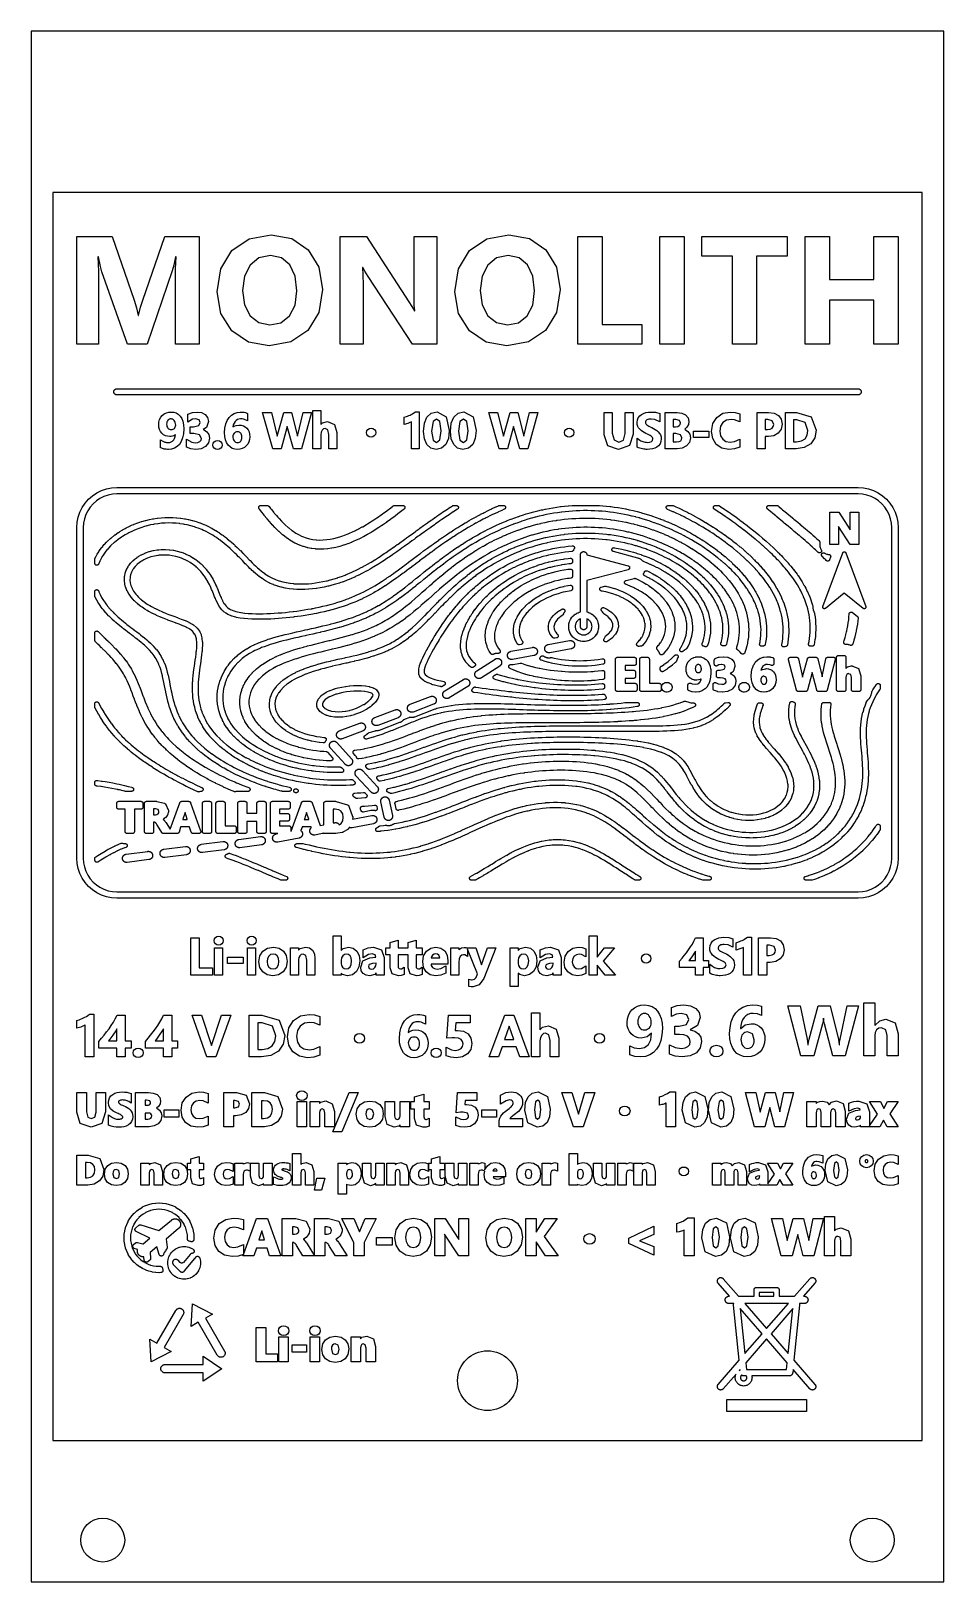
# Model space of a CAD drawing. Header units: metres. Extents: x -22.9 to 22.9, y 1.9 to 79.7.
import ezdxf

# ---------------------------------------------------------------- set-up
doc = ezdxf.new("R2010")
doc.units = ezdxf.units.M

msp = doc.modelspace()

# ---------------------------------------------------------------- linework, layer by layer
at = {"layer": 'HOLES'}
for centre, radius in [((0, 12), 1.5), ((-19.3, 4), 1.1), ((19.3, 4), 1.1)]:
    msp.add_circle(centre, radius, dxfattribs=at)
at = {"layer": 'MARKING'}
for points in [[(-20.6, 69.3879), (-18.8228, 69.3879), (-17.7226, 66.1942), (-17.6083, 65.8098), (-17.5302, 65.4235), (-17.5085, 65.4235), (-17.4036, 65.8416), (-17.2933, 66.2014), (-16.1931, 69.3879), (-14.4604, 69.3879), (-14.4604, 63.9998), (-15.6592, 63.9998), (-15.6592, 67.2235), (-15.6481, 67.7736), (-15.6147, 68.3779), (-15.6448, 68.3779), (-15.7337, 67.951), (-15.8131, 67.6636), (-17.0757, 63.9998), (-18.0677, 63.9998), (-19.3531, 67.6263), (-19.4219, 67.8876), (-19.5226, 68.3779), (-19.5563, 68.3779), (-19.5193, 67.6296), (-19.507, 66.9794), (-19.507, 63.9998), (-20.6, 63.9998)], [(-13.3802, 65.5266), (-13.5624, 66.6223), (-13.3772, 67.7781), (-12.8217, 68.6893), (-11.961, 69.2809), (-10.8605, 69.4781), (-9.8168, 69.2893), (-8.9943, 68.723), (-8.4604, 67.8476), (-8.2825, 66.7317), (-8.467, 65.5849), (-9.0208, 64.684), (-9.8715, 64.1005), (-10.9471, 63.906), (-11.9971, 64.0942), (-12.8337, 64.6587)], [(-3.6834, 69.3879), (-2.5374, 69.3879), (-2.5374, 63.9998), (-3.7627, 63.9998), (-5.9836, 67.3858), (-6.1486, 67.6462), (-6.2542, 67.8332), (-6.2686, 67.8332), (-6.246, 67.4721), (-6.2385, 66.9614), (-6.2385, 63.9998), (-7.3844, 63.9998), (-7.3844, 69.3879), (-6.0774, 69.3879), (-3.9395, 66.1077), (-3.7985, 65.8873), (-3.6689, 65.6688), (-3.6533, 65.6688), (-3.6758, 65.9474), (-3.6834, 66.4083)], [(-1.4572, 65.5266), (-1.6394, 66.6223), (-1.4542, 67.7781), (-0.8987, 68.6893), (-0.0381, 69.2809), (1.0625, 69.4781), (2.1062, 69.2893), (2.9286, 68.723), (3.4625, 67.8476), (3.6405, 66.7317), (3.4559, 65.5849), (2.9022, 64.684), (2.0515, 64.1005), (0.9759, 63.906), (-0.0742, 64.0942), (-0.9107, 64.6587)], [(7.7466, 63.9998), (4.5385, 63.9998), (4.5385, 69.3879), (5.7517, 69.3879), (5.7517, 64.9846), (7.7466, 64.9846)], [(8.6446, 69.3879), (9.8579, 69.3879), (9.8579, 63.9998), (8.6446, 63.9998)], [(13.5022, 63.9998), (12.2854, 63.9998), (12.2854, 68.3995), (10.7559, 68.3995), (10.7559, 69.3879), (15.0389, 69.3879), (15.0389, 68.3995), (13.5022, 68.3995)], [(15.937, 69.3879), (17.1502, 69.3879), (17.1502, 67.2392), (19.3819, 67.2392), (19.3819, 69.3879), (20.6, 69.3879), (20.6, 63.9998), (19.3819, 63.9998), (19.3819, 66.1942), (17.1502, 66.1942), (17.1502, 63.9998), (15.937, 63.9998)], [(-11.909, 67.9546), (-12.1904, 67.3982), (-12.2842, 66.686), (-12.1904, 65.9697), (-11.909, 65.4199), (-11.4746, 65.0709), (-10.9242, 64.9545), (-10.3615, 65.0676), (-9.9286, 65.4066), (-9.6526, 65.9477), (-9.5607, 66.6644), (-9.6499, 67.4093), (-9.9178, 67.9678), (-10.3398, 68.3177), (-10.8942, 68.4344), (-11.4671, 68.3144)], [(0.0139, 67.9546), (-0.2674, 67.3982), (-0.3612, 66.686), (-0.2674, 65.9697), (0.0139, 65.4199), (0.4483, 65.0709), (0.9987, 64.9545), (1.5615, 65.0676), (1.9943, 65.4066), (2.2703, 65.9477), (2.3623, 66.6644), (2.273, 67.4093), (2.0052, 67.9678), (1.5831, 68.3177), (1.0288, 68.4344), (0.4558, 68.3144)], [(18.7471, 61.6293), (18.7493, 61.6147), (18.75, 61.6), (18.7493, 61.5853), (18.7471, 61.5707), (18.7435, 61.5565), (18.7386, 61.5426), (18.7323, 61.5293), (18.7247, 61.5167), (18.716, 61.5048), (18.7061, 61.4939), (18.6952, 61.484), (18.6833, 61.4753), (18.6707, 61.4677), (18.6574, 61.4614), (18.6435, 61.4565), (18.6293, 61.4529), (18.6147, 61.4507), (18.6, 61.45), (-18.6, 61.45), (-18.6147, 61.4507), (-18.6293, 61.4529), (-18.6435, 61.4565), (-18.6574, 61.4614), (-18.6707, 61.4677), (-18.6833, 61.4753), (-18.6952, 61.484), (-18.7061, 61.4939), (-18.716, 61.5048), (-18.7247, 61.5167), (-18.7323, 61.5293), (-18.7386, 61.5426), (-18.7435, 61.5565), (-18.7471, 61.5707), (-18.7493, 61.5853), (-18.75, 61.6), (-18.7493, 61.6147), (-18.7471, 61.6293), (-18.7435, 61.6435), (-18.7386, 61.6574), (-18.7323, 61.6707), (-18.7247, 61.6833), (-18.716, 61.6952), (-18.7061, 61.7061), (-18.6952, 61.716), (-18.6833, 61.7247), (-18.6707, 61.7323), (-18.6574, 61.7386), (-18.6435, 61.7435), (-18.6293, 61.7471), (-18.6147, 61.7493), (-18.6, 61.75), (18.6, 61.75), (18.6147, 61.7493), (18.6293, 61.7471), (18.6435, 61.7435), (18.6574, 61.7386), (18.6707, 61.7323), (18.6833, 61.7247), (18.6952, 61.716), (18.7061, 61.7061), (18.716, 61.6952), (18.7247, 61.6833), (18.7323, 61.6707), (18.7386, 61.6574), (18.7435, 61.6435)], [(-16.1, 59.0615), (-16.0581, 59.0564), (-16.0201, 59.0548), (-15.9351, 59.0634), (-15.8615, 59.0882), (-15.7973, 59.129), (-15.7428, 59.1863), (-15.6978, 59.2619), (-15.6632, 59.357), (-15.6457, 59.4485), (-15.6854, 59.4229), (-15.7397, 59.3967), (-15.7996, 59.3763), (-15.8643, 59.363), (-15.9337, 59.3586), (-16.0471, 59.3688), (-16.1544, 59.4), (-16.251, 59.4511), (-16.3342, 59.52), (-16.4022, 59.6061), (-16.4536, 59.7078), (-16.4854, 59.8229), (-16.4958, 59.9489), (-16.484, 60.0862), (-16.448, 60.2114), (-16.3899, 60.3217), (-16.3132, 60.4144), (-16.2197, 60.4889), (-16.1115, 60.5436), (-15.9917, 60.5775), (-15.8629, 60.5887), (-15.7395, 60.5768), (-15.6216, 60.5405), (-15.5127, 60.4773), (-15.4188, 60.3857), (-15.3422, 60.2671), (-15.2846, 60.1212), (-15.2482, 59.9469), (-15.2363, 59.7424), (-15.2506, 59.4976), (-15.294, 59.2867), (-15.3635, 59.1091), (-15.4566, 58.9634), (-15.5713, 58.8506), (-15.705, 58.7714), (-15.8523, 58.7253), (-16.0069, 58.7103), (-16.0613, 58.712), (-16.1136, 58.7169), (-16.1644, 58.7239), (-16.2128, 58.7329), (-16.2579, 58.7435), (-16.2991, 58.7552), (-16.3351, 58.7675), (-16.4008, 58.7941), (-16.4008, 59.1851), (-16.2856, 59.12), (-16.2556, 59.1059), (-16.2208, 59.0922), (-16.1827, 59.08), (-16.1421, 59.0696)], [(-15.9598, 59.7232), (-15.9135, 59.71), (-15.8612, 59.7055), (-15.8157, 59.7099), (-15.7749, 59.7227), (-15.7379, 59.743), (-15.7063, 59.769), (-15.6803, 59.8008), (-15.6604, 59.838), (-15.6477, 59.8794), (-15.6434, 59.9249), (-15.6482, 59.9969), (-15.6626, 60.0613), (-15.685, 60.1164), (-15.7136, 60.1615), (-15.7476, 60.1966), (-15.7866, 60.2222), (-15.8297, 60.2378), (-15.8774, 60.2431), (-15.9202, 60.2387), (-15.961, 60.2253), (-15.9985, 60.2035), (-16.0312, 60.1739), (-16.0586, 60.1364), (-16.0805, 60.0904), (-16.0945, 60.0374), (-16.0993, 59.977), (-16.0945, 59.9109), (-16.0806, 59.855), (-16.0593, 59.8091), (-16.0321, 59.7725), (-15.9993, 59.7442)], [(-14.5269, 59.0672), (-14.4289, 59.115), (-14.3707, 59.1845), (-14.353, 59.2671), (-14.4409, 59.4399), (-14.7383, 59.5048), (-14.9235, 59.5048), (-14.9235, 59.8452), (-14.7448, 59.8452), (-14.4853, 59.9054), (-14.4112, 60.06), (-14.4665, 60.1963), (-14.654, 60.2477), (-14.7958, 60.2215), (-15.0327, 60.0821), (-15.0327, 60.4725), (-14.7983, 60.563), (-14.5629, 60.5889), (-14.3409, 60.5579), (-14.1617, 60.4616), (-14.0429, 60.311), (-14.0026, 60.1204), (-14.0993, 59.808), (-14.2575, 59.7117), (-14.2163, 59.7013), (-14.0717, 59.6004), (-13.9785, 59.4558), (-13.9477, 59.2805), (-13.9959, 59.0486), (-14.1414, 58.8648), (-14.3611, 58.7487), (-14.6325, 58.7111), (-14.8749, 58.7355), (-15.0969, 58.822), (-15.0969, 59.2236), (-14.8399, 59.0801), (-14.6608, 59.0503)], [(-11.9723, 59.0909), (-12.028, 58.9821), (-12.1021, 58.8887), (-12.1931, 58.813), (-12.2996, 58.7567), (-12.4179, 58.7217), (-12.545, 58.7101), (-12.6801, 58.7238), (-12.8055, 58.7654), (-12.9175, 58.8347), (-13.0125, 58.9307), (-13.0878, 59.0518), (-13.1432, 59.1964), (-13.1769, 59.3635), (-13.1879, 59.5528), (-13.1734, 59.7835), (-13.1293, 59.9887), (-13.0584, 60.1666), (-12.9641, 60.3149), (-12.8479, 60.4327), (-12.7121, 60.5187), (-12.5609, 60.5713), (-12.4008, 60.5886), (-12.3025, 60.5851), (-12.2143, 60.5748), (-12.1363, 60.558), (-12.0378, 60.5218), (-12.0378, 60.139), (-12.1827, 60.2048), (-12.2433, 60.2263), (-12.309, 60.2408), (-12.3834, 60.2456), (-12.4671, 60.2367), (-12.542, 60.2107), (-12.6087, 60.1686), (-12.6662, 60.1098), (-12.7143, 60.0333), (-12.7519, 59.9378), (-12.7727, 59.841), (-12.7188, 59.8782), (-12.6032, 59.9197), (-12.4728, 59.9331), (-12.3554, 59.9232), (-12.2486, 59.8928), (-12.1541, 59.8426), (-12.0741, 59.7736), (-12.0103, 59.6875), (-11.9639, 59.5863), (-11.9354, 59.4722), (-11.9261, 59.3463), (-11.9375, 59.2133)], [(-10.2168, 60.56), (-9.8342, 60.56), (-9.5313, 59.3819), (-9.2462, 60.56), (-8.8286, 60.56), (-9.3277, 58.74), (-9.738, 58.74), (-10.0452, 59.8686), (-10.3531, 58.74), (-10.7704, 58.74), (-11.2793, 60.56), (-10.8441, 60.56), (-10.5495, 59.3711)], [(-8.3662, 58.74), (-8.7624, 58.74), (-8.7624, 60.6575), (-8.3662, 60.6575), (-8.3662, 59.9557), (-8.2855, 60.039), (-8.0235, 60.1055), (-7.6744, 59.9633), (-7.5634, 59.5562), (-7.5634, 58.74), (-7.9585, 58.74), (-7.9585, 59.4573), (-8.011, 59.6933), (-8.1468, 59.761), (-8.2229, 59.7431), (-8.2954, 59.6818), (-8.3474, 59.5825), (-8.3662, 59.4491)], [(-3.819, 60.0936), (-3.8958, 60.0554), (-3.9926, 60.0185), (-4.176, 59.9646), (-4.176, 60.3225), (-4.0685, 60.3591), (-4.0053, 60.3828), (-3.9438, 60.4084), (-3.8835, 60.4366), (-3.8232, 60.468), (-3.7622, 60.5029), (-3.6997, 60.5422), (-3.6188, 60.5979), (-3.424, 60.5979), (-3.424, 58.74), (-3.819, 58.74)], [(-3.039, 60.3326), (-2.8274, 60.5258), (-2.5323, 60.5918), (-2.0669, 60.3509), (-1.9187, 59.6603), (-1.9603, 59.2614), (-2.088, 58.9626), (-2.2993, 58.7731), (-2.5808, 58.71), (-2.8459, 58.7709), (-3.0452, 58.9532), (-3.1653, 59.2388), (-3.204, 59.6155), (-3.1638, 60.026)], [(-2.56, 59.0633), (-2.3907, 59.1857), (-2.3212, 59.6383), (-2.3896, 60.1086), (-2.5541, 60.2342), (-2.73, 60.1051), (-2.8022, 59.6276), (-2.7318, 59.1837)], [(-1.8561, 59.6155), (-1.8158, 60.026), (-1.6911, 60.3326), (-1.4795, 60.5258), (-1.1843, 60.5918), (-0.719, 60.3509), (-0.5708, 59.6603), (-0.6123, 59.2614), (-0.7401, 58.9626), (-0.9514, 58.7731), (-1.2329, 58.71), (-1.4979, 58.7709), (-1.6972, 58.9532), (-1.8173, 59.2388)], [(-1.4543, 59.6276), (-1.3839, 59.1837), (-1.2121, 59.0633), (-1.0428, 59.1857), (-0.9732, 59.6383), (-1.0416, 60.1086), (-1.2062, 60.2342), (-1.382, 60.1051)], [(1.1365, 60.56), (1.5191, 60.56), (1.822, 59.3819), (2.1071, 60.56), (2.5248, 60.56), (2.0256, 58.74), (1.6153, 58.74), (1.3081, 59.8686), (1.0002, 58.74), (0.583, 58.74), (0.074, 60.56), (0.5093, 60.56), (0.8038, 59.3711)], [(5.8567, 59.4513), (5.8567, 60.56), (6.2589, 60.56), (6.2589, 59.5262), (6.3468, 59.1868), (6.5878, 59.0834), (6.8179, 59.1823), (6.9022, 59.5083), (6.9022, 60.56), (7.3045, 60.56), (7.3045, 59.4786), (7.1232, 58.904), (6.5665, 58.7079), (6.0309, 58.8972)], [(8.1605, 59.4066), (8.0979, 59.4394), (8.0262, 59.4733), (7.9465, 59.5101), (7.86, 59.5581), (7.7794, 59.6069), (7.7047, 59.6603), (7.6384, 59.721), (7.583, 59.79), (7.5401, 59.8687), (7.5132, 59.9593), (7.5044, 60.0625), (7.5196, 60.1889), (7.5663, 60.2999), (7.6378, 60.3921), (7.7275, 60.4652), (7.8316, 60.5206), (7.947, 60.5586), (8.0684, 60.5811), (8.1919, 60.5886), (8.4327, 60.5728), (8.6407, 60.5134), (8.6407, 60.0949), (8.3983, 60.2096), (8.2062, 60.2338), (8.1515, 60.2312), (8.0954, 60.223), (8.0443, 60.2094), (8.0015, 60.1903), (7.9671, 60.1663), (7.9418, 60.1385), (7.9268, 60.1079), (7.9214, 60.069), (7.9256, 60.0311), (7.9375, 60.0003), (7.9585, 59.972), (7.9908, 59.9428), (8.0357, 59.913), (8.0927, 59.882), (8.1618, 59.849), (8.2448, 59.8117), (8.3345, 59.7623), (8.419, 59.7104), (8.4977, 59.6534), (8.5677, 59.5892), (8.6273, 59.5172), (8.6741, 59.4357), (8.7045, 59.3432), (8.7146, 59.2393), (8.6999, 59.1061), (8.6547, 58.9918), (8.5842, 58.8989), (8.4943, 58.8263), (8.3888, 58.7731), (8.2716, 58.738), (8.1461, 58.718), (8.0155, 58.7115), (7.964, 58.7132), (7.904, 58.7183), (7.8385, 58.7266), (7.7714, 58.7381), (7.705, 58.7525), (7.6413, 58.7701), (7.583, 58.7912), (7.5058, 58.8309), (7.5058, 59.2822), (7.6428, 59.1737), (7.6872, 59.147), (7.7376, 59.1231), (7.7917, 59.1029), (7.848, 59.0869), (7.9043, 59.075), (7.9578, 59.0677), (8.0042, 59.0654), (8.1463, 59.0789), (8.235, 59.1149), (8.2806, 59.1654), (8.2967, 59.2389), (8.2919, 59.276), (8.2769, 59.3092), (8.2507, 59.3414), (8.2117, 59.374)], [(10.0588, 60.2962), (10.1008, 60.1134), (10.0771, 59.957), (10.0061, 59.8231), (9.8972, 59.7209), (9.9154, 59.7159), (10.0566, 59.6155), (10.1481, 59.4691), (10.1782, 59.2871), (10.1296, 59.0642), (9.9834, 58.8875), (9.7692, 58.7758), (9.5155, 58.74), (8.9057, 58.74), (8.9057, 60.56), (9.5089, 60.56), (9.7431, 60.5314), (9.9327, 60.4411)], [(9.3068, 60.2135), (9.3068, 59.8498), (9.4254, 59.8498), (9.5422, 59.8652), (9.6201, 59.9061), (9.6662, 59.9677), (9.6811, 60.048), (9.6276, 60.1678), (9.4443, 60.2135)], [(11.9873, 60.1796), (11.8108, 60.0613), (11.6957, 59.8764), (11.6563, 59.6323), (11.693, 59.4011), (11.8, 59.2272), (11.9639, 59.1166), (12.1779, 59.0788), (12.3849, 59.105), (12.6537, 59.2242), (12.6537, 58.8287), (12.3912, 58.7374), (12.1137, 58.711), (11.76, 58.773), (11.4789, 58.9623), (11.2988, 59.2536), (11.2396, 59.6182), (11.306, 60.0089), (11.5076, 60.32), (11.8121, 60.5224), (12.1817, 60.5889), (12.421, 60.5704), (12.6537, 60.5039), (12.6537, 60.0881), (12.3971, 60.1967), (12.2158, 60.22)], [(13.5235, 60.56), (14.1034, 60.56), (14.3776, 60.524), (14.5934, 60.4105), (14.7307, 60.2241), (14.7755, 59.9794), (14.7289, 59.7304), (14.5878, 59.529), (14.369, 59.3983), (14.0957, 59.3565), (13.9247, 59.3565), (13.9247, 58.74), (13.5235, 58.74)], [(14.2858, 60.1433), (14.0611, 60.2078), (13.9247, 60.2078), (13.9247, 59.7064), (14.0432, 59.7064), (14.188, 59.7255), (14.2823, 59.7766), (14.3377, 59.8555), (14.3562, 59.9616)], [(16.4252, 59.2925), (16.2144, 58.9934), (15.8881, 58.8021), (15.4781, 58.74), (14.9428, 58.74), (14.9428, 60.56), (15.5023, 60.56), (16.2443, 60.342), (16.4958, 59.677)], [(16.0388, 59.4208), (16.0759, 59.6587), (15.9362, 60.0636), (15.5105, 60.2006), (15.3439, 60.2006), (15.3439, 59.0983), (15.5047, 59.0983), (15.7525, 59.1366), (15.9287, 59.2455)], [(-13.7737, 58.9327), (-13.7563, 59.0189), (-13.7049, 59.0908), (-13.6301, 59.1391), (-13.5418, 59.155), (-13.4526, 59.1392), (-13.3773, 59.091), (-13.3252, 59.0192), (-13.3075, 58.9327), (-13.3253, 58.8471), (-13.3776, 58.7758), (-13.4529, 58.7284), (-13.5418, 58.7129), (-13.6298, 58.7285), (-13.7046, 58.776), (-13.7562, 58.8474)], [(-12.7146, 59.1509), (-12.682, 59.1128), (-12.643, 59.083), (-12.5974, 59.0639), (-12.5414, 59.0572), (-12.4909, 59.0621), (-12.4481, 59.0763), (-12.412, 59.0987), (-12.3823, 59.1281), (-12.3582, 59.1658), (-12.3397, 59.212), (-12.3278, 59.2652), (-12.3237, 59.3241), (-12.3276, 59.3863), (-12.3388, 59.441), (-12.3564, 59.487), (-12.3798, 59.5236), (-12.4091, 59.5521), (-12.4452, 59.5734), (-12.4898, 59.5873), (-12.5446, 59.5922), (-12.5992, 59.587), (-12.645, 59.5721), (-12.6835, 59.5491), (-12.7155, 59.5198), (-12.7404, 59.4852), (-12.7588, 59.445), (-12.7699, 59.4014), (-12.7736, 59.3558), (-12.77, 59.3029), (-12.7588, 59.2483), (-12.7402, 59.1965)], [(-6.0726, 59.5528), (-6.055, 59.64), (-6.0027, 59.7119), (-5.9274, 59.7593), (-5.8396, 59.7749), (-5.7515, 59.7593), (-5.6764, 59.7119), (-5.6241, 59.64), (-5.6065, 59.5525), (-5.6244, 59.466), (-5.6773, 59.3942), (-5.7534, 59.3462), (-5.8432, 59.3305), (-5.9306, 59.3465), (-6.0049, 59.3949), (-6.0556, 59.4669)], [(3.9352, 59.3949), (3.8846, 59.4669), (3.8675, 59.5528), (3.8851, 59.64), (3.9374, 59.7119), (4.0127, 59.7593), (4.1005, 59.7749), (4.1886, 59.7593), (4.2637, 59.7119), (4.316, 59.64), (4.3337, 59.5525), (4.3157, 59.466), (4.2628, 59.3942), (4.1868, 59.3462), (4.0969, 59.3305), (4.0095, 59.3465)], [(9.4435, 59.5037), (9.3068, 59.5037), (9.3068, 59.0854), (9.4835, 59.0854), (9.6088, 59.1017), (9.6909, 59.1449), (9.7391, 59.2096), (9.7545, 59.2915), (9.6832, 59.446)], [(11.1006, 59.6248), (11.1006, 59.3019), (10.3333, 59.3019), (10.3333, 59.6248)], [(-20.4478, 55.5654), (-20.3321, 55.8), (-20.1867, 56.0175), (-20.0142, 56.2142), (-19.8175, 56.3867), (-19.6, 56.5321), (-19.3654, 56.6478), (-19.1176, 56.7319), (-18.8611, 56.7829), (-18.6, 56.8), (18.6, 56.8), (18.8611, 56.7829), (19.1176, 56.7319), (19.3654, 56.6478), (19.6, 56.5321), (19.8175, 56.3867), (20.0142, 56.2142), (20.1867, 56.0175), (20.3321, 55.8), (20.4478, 55.5654), (20.5319, 55.3176), (20.5829, 55.0611), (20.6, 54.8), (20.6, 38.2), (20.5829, 37.9389), (20.5319, 37.6824), (20.4478, 37.4346), (20.3321, 37.2), (20.1867, 36.9825), (20.0142, 36.7858), (19.8175, 36.6133), (19.6, 36.4679), (19.3654, 36.3522), (19.1176, 36.2681), (18.8611, 36.2171), (18.6, 36.2), (-18.6, 36.2), (-18.8611, 36.2171), (-19.1176, 36.2681), (-19.3654, 36.3522), (-19.6, 36.4679), (-19.8175, 36.6133), (-20.0142, 36.7858), (-20.1867, 36.9825), (-20.3321, 37.2), (-20.4478, 37.4346), (-20.5319, 37.6824), (-20.5829, 37.9389), (-20.6, 38.2), (-20.6, 54.8), (-20.5829, 55.0611), (-20.5319, 55.3176)], [(20.0543, 55.6397), (19.9323, 55.8223), (19.7875, 55.9875), (19.6223, 56.1323), (19.4397, 56.2543), (19.2426, 56.3515), (19.0346, 56.4221), (18.8192, 56.4649), (18.5895, 56.48), (-18.5895, 56.48), (-18.8192, 56.4649), (-19.0346, 56.4221), (-19.2426, 56.3515), (-19.4397, 56.2543), (-19.6223, 56.1323), (-19.7875, 55.9875), (-19.9323, 55.8223), (-20.0543, 55.6397), (-20.1515, 55.4426), (-20.2221, 55.2346), (-20.2649, 55.0192), (-20.28, 54.7895), (-20.28, 38.2105), (-20.2649, 37.9808), (-20.2221, 37.7654), (-20.1515, 37.5574), (-20.0543, 37.3603), (-19.9323, 37.1777), (-19.7875, 37.0125), (-19.6223, 36.8677), (-19.4397, 36.7457), (-19.2426, 36.6485), (-19.0346, 36.5779), (-18.8192, 36.5351), (-18.5895, 36.52), (18.5895, 36.52), (18.8192, 36.5351), (19.0346, 36.5779), (19.2426, 36.6485), (19.4397, 36.7457), (19.6223, 36.8677), (19.7875, 37.0125), (19.9323, 37.1777), (20.0543, 37.3603), (20.1515, 37.5574), (20.2221, 37.7654), (20.2649, 37.9808), (20.28, 38.2105), (20.28, 54.7895), (20.2649, 55.0192), (20.2221, 55.2346), (20.1515, 55.4426)], [(-19.6317, 52.9055), (-19.641, 52.9091), (-19.6499, 52.9137), (-19.6582, 52.9191), (-19.666, 52.9253), (-19.6732, 52.9323), (-19.6796, 52.9399), (-19.6852, 52.9481), (-19.69, 52.9569), (-19.6939, 52.9661), (-19.6968, 52.9756), (-19.6988, 52.9854), (-19.6998, 52.9953), (-19.6999, 52.9972), (-19.7, 53.0022), (-19.7, 53.2051), (-19.6999, 53.2105), (-19.6997, 53.2132), (-19.6986, 53.2239), (-19.6963, 53.2344), (-19.6928, 53.2446), (-19.6919, 53.2471), (-19.6897, 53.252), (-19.6739, 53.2865), (-19.6732, 53.2879), (-19.6725, 53.2894), (-19.6718, 53.2908), (-19.67, 53.2945), (-19.6692, 53.296), (-19.6685, 53.2974), (-19.6677, 53.2988), (-19.5865, 53.4493), (-19.5857, 53.4507), (-19.585, 53.4521), (-19.5842, 53.4534), (-19.5821, 53.457), (-19.5813, 53.4583), (-19.5805, 53.4597), (-19.5797, 53.461), (-19.5042, 53.582), (-19.5039, 53.5825), (-19.5035, 53.583), (-19.5032, 53.5835), (-19.5024, 53.5848), (-19.5021, 53.5853), (-19.5017, 53.5858), (-19.5014, 53.5863), (-19.4826, 53.6149), (-19.4819, 53.616), (-19.4812, 53.6171), (-19.4804, 53.6182), (-19.4785, 53.621), (-19.4777, 53.622), (-19.4769, 53.6231), (-19.4762, 53.6242), (-19.3646, 53.7758), (-19.3639, 53.7768), (-19.3631, 53.7778), (-19.3624, 53.7788), (-19.3604, 53.7813), (-19.3596, 53.7823), (-19.3589, 53.7833), (-19.3581, 53.7842), (-19.3051, 53.8493), (-19.3046, 53.8499), (-19.3041, 53.8505), (-19.3036, 53.8511), (-19.3023, 53.8526), (-19.3018, 53.8532), (-19.3013, 53.8538), (-19.3008, 53.8544), (-19.2268, 53.9396), (-19.2261, 53.9404), (-19.2253, 53.9412), (-19.2246, 53.9421), (-19.2227, 53.9442), (-19.222, 53.945), (-19.2212, 53.9458), (-19.2205, 53.9466), (-19.1092, 54.0639), (-19.1086, 54.0646), (-19.108, 54.0652), (-19.1074, 54.0659), (-19.1057, 54.0675), (-19.1051, 54.0682), (-19.1044, 54.0688), (-19.1038, 54.0695), (-19.0699, 54.1028), (-19.0693, 54.1034), (-19.0686, 54.104), (-19.068, 54.1046), (-19.0663, 54.1062), (-19.0657, 54.1068), (-19.0651, 54.1073), (-19.0644, 54.1079), (-18.9132, 54.2463), (-18.9125, 54.247), (-18.9117, 54.2477), (-18.911, 54.2483), (-18.909, 54.2501), (-18.9082, 54.2507), (-18.9075, 54.2514), (-18.9067, 54.252), (-18.8915, 54.2648), (-18.891, 54.2653), (-18.8905, 54.2657), (-18.89, 54.2661), (-18.8886, 54.2672), (-18.8881, 54.2676), (-18.8876, 54.2681), (-18.8871, 54.2685), (-18.7171, 54.4043), (-18.7163, 54.405), (-18.7154, 54.4056), (-18.7146, 54.4063), (-18.7123, 54.408), (-18.7115, 54.4087), (-18.7106, 54.4093), (-18.7097, 54.41), (-18.6881, 54.4258), (-18.6875, 54.4262), (-18.6861, 54.4272), (-18.6852, 54.4279), (-18.5211, 54.5429), (-18.5202, 54.5436), (-18.5193, 54.5442), (-18.5183, 54.5449), (-18.5158, 54.5465), (-18.5149, 54.5472), (-18.5139, 54.5478), (-18.513, 54.5484), (-18.4541, 54.5858), (-18.4537, 54.5861), (-18.4527, 54.5866), (-18.4521, 54.587), (-18.3253, 54.6654), (-18.3243, 54.666), (-18.3233, 54.6666), (-18.3223, 54.6673), (-18.3197, 54.6688), (-18.3186, 54.6694), (-18.3176, 54.67), (-18.3166, 54.6706), (-18.1828, 54.7448), (-18.1823, 54.7451), (-18.1297, 54.7738), (-18.1287, 54.7743), (-18.1277, 54.7749), (-18.1267, 54.7754), (-18.1242, 54.7767), (-18.1232, 54.7772), (-18.1221, 54.7777), (-18.1211, 54.7782), (-17.9351, 54.8693), (-17.9341, 54.8698), (-17.933, 54.8703), (-17.932, 54.8708), (-17.9292, 54.8721), (-17.9282, 54.8726), (-17.9271, 54.8731), (-17.926, 54.8735), (-17.8515, 54.9058), (-17.7401, 54.9541), (-17.7391, 54.9546), (-17.738, 54.955), (-17.7369, 54.9554), (-17.7341, 54.9566), (-17.7331, 54.957), (-17.732, 54.9574), (-17.7309, 54.9578), (-17.545, 55.0284), (-17.5439, 55.0288), (-17.5429, 55.0292), (-17.5418, 55.0296), (-17.539, 55.0306), (-17.5379, 55.0309), (-17.5369, 55.0313), (-17.5358, 55.0317), (-17.4346, 55.0649), (-17.3504, 55.0929), (-17.3494, 55.0933), (-17.3483, 55.0936), (-17.3473, 55.0939), (-17.3445, 55.0948), (-17.3435, 55.0951), (-17.3424, 55.0954), (-17.3413, 55.0957), (-17.1554, 55.1486), (-17.1543, 55.1489), (-17.1533, 55.1492), (-17.1522, 55.1495), (-17.1494, 55.1503), (-17.1483, 55.1505), (-17.1472, 55.1508), (-17.1461, 55.1511), (-16.9602, 55.1951), (-16.9592, 55.1954), (-16.9581, 55.1956), (-16.957, 55.1958), (-16.9543, 55.1964), (-16.9532, 55.1966), (-16.9522, 55.1968), (-16.9511, 55.1971), (-16.81, 55.2241), (-16.766, 55.2328), (-16.7649, 55.233), (-16.7639, 55.2332), (-16.7628, 55.2334), (-16.76, 55.2339), (-16.759, 55.2341), (-16.7579, 55.2342), (-16.7568, 55.2344), (-16.5709, 55.2629), (-16.5698, 55.263), (-16.5688, 55.2632), (-16.5677, 55.2633), (-16.5649, 55.2637), (-16.5639, 55.2638), (-16.5628, 55.2639), (-16.5617, 55.2641), (-16.3758, 55.2844), (-16.3747, 55.2845), (-16.3737, 55.2846), (-16.3726, 55.2847), (-16.3699, 55.2849), (-16.3688, 55.285), (-16.3677, 55.2851), (-16.3667, 55.2852), (-16.1807, 55.2975), (-16.1797, 55.2976), (-16.1786, 55.2977), (-16.1776, 55.2977), (-16.1748, 55.2978), (-16.1737, 55.2979), (-16.1727, 55.2979), (-16.1716, 55.2979), (-15.9857, 55.3023), (-15.9846, 55.3024), (-15.9835, 55.3024), (-15.9825, 55.3024), (-15.9797, 55.3024), (-15.9786, 55.3024), (-15.9775, 55.3024), (-15.9765, 55.3024), (-15.7906, 55.2988), (-15.7895, 55.2988), (-15.7884, 55.2988), (-15.7873, 55.2987), (-15.7845, 55.2986), (-15.7834, 55.2986), (-15.7823, 55.2985), (-15.7813, 55.2984), (-15.5954, 55.2868), (-15.5943, 55.2867), (-15.5932, 55.2867), (-15.5921, 55.2866), (-15.5892, 55.2863), (-15.5881, 55.2862), (-15.587, 55.2861), (-15.5859, 55.286), (-15.4002, 55.2661), (-15.399, 55.266), (-15.3979, 55.2658), (-15.3968, 55.2657), (-15.3938, 55.2653), (-15.3927, 55.2652), (-15.3916, 55.265), (-15.3905, 55.2648), (-15.2046, 55.2363), (-15.2036, 55.2361), (-15.2025, 55.236), (-15.2014, 55.2358), (-15.1986, 55.2353), (-15.1976, 55.2351), (-15.1965, 55.2349), (-15.1954, 55.2347), (-15.1425, 55.2242), (-15.0098, 55.1981), (-15.0087, 55.1979), (-15.0076, 55.1977), (-15.0065, 55.1974), (-15.0036, 55.1968), (-15.0025, 55.1965), (-15.0014, 55.1963), (-15.0003, 55.196), (-14.8146, 55.1507), (-14.8134, 55.1504), (-14.8122, 55.1501), (-14.811, 55.1498), (-14.808, 55.1489), (-14.8068, 55.1486), (-14.8057, 55.1483), (-14.8045, 55.1479), (-14.6187, 55.0929), (-14.6176, 55.0926), (-14.6166, 55.0922), (-14.6155, 55.0919), (-14.6128, 55.091), (-14.6117, 55.0907), (-14.6107, 55.0903), (-14.6097, 55.09), (-14.5357, 55.0644), (-14.5356, 55.0644), (-14.4236, 55.0256), (-14.4225, 55.0252), (-14.4214, 55.0248), (-14.4203, 55.0244), (-14.4175, 55.0234), (-14.4164, 55.023), (-14.4153, 55.0225), (-14.4142, 55.0221), (-14.2283, 54.9478), (-14.2272, 54.9474), (-14.2262, 54.947), (-14.2252, 54.9465), (-14.2225, 54.9454), (-14.2215, 54.945), (-14.2205, 54.9445), (-14.2195, 54.9441), (-14.1333, 54.9051), (-14.1329, 54.9049), (-14.0328, 54.8591), (-14.0318, 54.8586), (-14.0307, 54.8581), (-14.0297, 54.8576), (-14.027, 54.8563), (-14.026, 54.8558), (-14.025, 54.8553), (-14.024, 54.8548), (-13.8376, 54.7589), (-13.8368, 54.7585), (-13.836, 54.7581), (-13.8352, 54.7576), (-13.833, 54.7565), (-13.8322, 54.7561), (-13.8314, 54.7556), (-13.8306, 54.7552), (-13.8123, 54.7449), (-13.812, 54.7447), (-13.8113, 54.7443), (-13.8108, 54.744), (-13.6429, 54.6476), (-13.642, 54.6471), (-13.6412, 54.6466), (-13.6403, 54.6461), (-13.6381, 54.6448), (-13.6372, 54.6443), (-13.6364, 54.6437), (-13.6356, 54.6432), (-13.5457, 54.5868), (-13.5453, 54.5865), (-13.5443, 54.5859), (-13.5437, 54.5855), (-13.4473, 54.5233), (-13.4466, 54.5228), (-13.4459, 54.5223), (-13.4452, 54.5219), (-13.4433, 54.5206), (-13.4426, 54.5201), (-13.4419, 54.5196), (-13.4411, 54.5191), (-13.3109, 54.4285), (-13.3104, 54.4282), (-13.3093, 54.4274), (-13.3086, 54.4269), (-13.2522, 54.3864), (-13.2517, 54.386), (-13.2511, 54.3855), (-13.2505, 54.3851), (-13.249, 54.384), (-13.2484, 54.3835), (-13.2478, 54.3831), (-13.2472, 54.3827), (-13.1, 54.2702), (-13.0994, 54.2698), (-13.0982, 54.2689), (-13.0974, 54.2682), (-13.0577, 54.2369), (-13.0573, 54.2365), (-13.0568, 54.2361), (-13.0564, 54.2358), (-13.0552, 54.2348), (-13.0548, 54.2345), (-13.0543, 54.2341), (-13.0539, 54.2337), (-12.9072, 54.1121), (-12.9066, 54.1116), (-12.9054, 54.1105), (-12.9045, 54.1098), (-12.864, 54.0749), (-12.8635, 54.0744), (-12.8623, 54.0734), (-12.8616, 54.0728), (-12.7285, 53.9541), (-12.7279, 53.9536), (-12.7267, 53.9525), (-12.7259, 53.9517), (-12.6709, 53.9009), (-12.6706, 53.9006), (-12.6699, 53.8999), (-12.6694, 53.8995), (-12.5607, 53.7966), (-12.5602, 53.7961), (-12.559, 53.795), (-12.5583, 53.7943), (-12.4789, 53.7165), (-12.4786, 53.7161), (-12.4012, 53.6396), (-12.4008, 53.6392), (-12.3998, 53.6382), (-12.3992, 53.6376), (-12.2877, 53.5239), (-12.2479, 53.4835), (-12.2476, 53.4831), (-12.2469, 53.4824), (-12.2464, 53.4819), (-12.098, 53.3276), (-11.9486, 53.1731), (-11.9484, 53.1728), (-11.9096, 53.1323), (-11.9089, 53.1316), (-11.7977, 53.0198), (-11.723, 52.9449), (-11.7225, 52.9445), (-11.7221, 52.944), (-11.7216, 52.9436), (-11.6428, 52.8687), (-11.5381, 52.7711), (-11.5375, 52.7705), (-11.5369, 52.77), (-11.5363, 52.7694), (-11.4774, 52.7182), (-11.4768, 52.7176), (-11.3552, 52.6152), (-11.3543, 52.6145), (-11.3535, 52.6139), (-11.3527, 52.6132), (-11.2953, 52.5689), (-11.2949, 52.5686), (-11.2944, 52.5682), (-11.2939, 52.5679), (-11.1741, 52.4797), (-11.1731, 52.4789), (-11.172, 52.4782), (-11.171, 52.4775), (-11.0844, 52.4203), (-11.0838, 52.4199), (-11.0833, 52.4196), (-11.0827, 52.4192), (-10.9949, 52.3645), (-10.9937, 52.3638), (-10.9924, 52.363), (-10.9911, 52.3623), (-10.8245, 52.2716), (-10.8239, 52.2712), (-10.8233, 52.2709), (-10.8226, 52.2706), (-10.8162, 52.2673), (-10.815, 52.2667), (-10.8137, 52.2661), (-10.8125, 52.2656), (-10.6351, 52.1871), (-10.6336, 52.1864), (-10.6321, 52.1858), (-10.6306, 52.1852), (-10.4657, 52.1248), (-10.4651, 52.1246), (-10.4646, 52.1244), (-10.464, 52.1242), (-10.4564, 52.1216), (-10.4552, 52.1212), (-10.454, 52.1208), (-10.4527, 52.1204), (-10.275, 52.0701), (-10.2736, 52.0697), (-10.2722, 52.0693), (-10.2707, 52.069), (-10.0934, 52.0298), (-10.0921, 52.0295), (-10.0908, 52.0292), (-10.0894, 52.029), (-9.9114, 51.9996), (-9.9102, 51.9994), (-9.9089, 51.9993), (-9.9077, 51.9991), (-9.7288, 51.9788), (-9.7277, 51.9787), (-9.7266, 51.9786), (-9.7254, 51.9785), (-9.7101, 51.9775), (-9.5463, 51.9672), (-9.5452, 51.9671), (-9.5442, 51.9671), (-9.5432, 51.967), (-9.3627, 51.9632), (-9.3617, 51.9632), (-9.3607, 51.9631), (-9.3598, 51.9632), (-9.1787, 51.9663), (-9.1778, 51.9663), (-9.1769, 51.9663), (-9.176, 51.9664), (-8.9945, 51.9761), (-8.9936, 51.9761), (-8.9928, 51.9762), (-8.9919, 51.9762), (-8.9817, 51.9772), (-8.8104, 51.9928), (-8.8096, 51.9929), (-8.8088, 51.9929), (-8.8079, 51.993), (-8.6257, 52.0158), (-8.6249, 52.0159), (-8.6242, 52.016), (-8.6234, 52.0161), (-8.4407, 52.0448), (-8.44, 52.0449), (-8.4392, 52.045), (-8.4385, 52.0451), (-8.2555, 52.0794), (-8.2548, 52.0795), (-8.2541, 52.0796), (-8.2534, 52.0798), (-8.0704, 52.1193), (-8.0696, 52.1195), (-8.0689, 52.1197), (-8.0682, 52.1198), (-8.0348, 52.1281), (-7.8858, 52.166), (-7.8852, 52.1661), (-7.8845, 52.1663), (-7.8839, 52.1665), (-7.7, 52.2185), (-7.6995, 52.2186), (-7.6989, 52.2188), (-7.6983, 52.219), (-7.5146, 52.2759), (-7.5139, 52.2761), (-7.5132, 52.2763), (-7.5126, 52.2765), (-7.5044, 52.2793), (-7.3296, 52.3403), (-7.3291, 52.3405), (-7.3285, 52.3407), (-7.328, 52.3409), (-7.1437, 52.4099), (-7.1431, 52.4101), (-7.1425, 52.4103), (-7.1419, 52.4106), (-7.0907, 52.4312), (-6.9584, 52.4858), (-6.9579, 52.486), (-6.9574, 52.4862), (-6.957, 52.4864), (-6.7722, 52.5672), (-6.7717, 52.5674), (-6.7711, 52.5677), (-6.7706, 52.5679), (-6.7382, 52.583), (-6.5866, 52.655), (-6.5858, 52.6554), (-6.4233, 52.7361), (-6.4008, 52.7475), (-6.4003, 52.7478), (-6.3999, 52.748), (-6.3994, 52.7482), (-6.214, 52.847), (-6.2132, 52.8474), (-6.1401, 52.8879), (-6.0275, 52.9514), (-6.0268, 52.9517), (-5.8731, 53.0412), (-5.8408, 53.0603), (-5.8402, 53.0607), (-5.6534, 53.1747), (-5.6528, 53.1751), (-5.6236, 53.1935), (-5.4661, 53.2937), (-5.4657, 53.294), (-5.384, 53.3472), (-5.279, 53.4161), (-5.1523, 53.5009), (-5.091, 53.5422), (-4.9266, 53.6549), (-4.9029, 53.6712), (-4.7146, 53.8028), (-4.7066, 53.8084), (-4.526, 53.9369), (-4.4898, 53.9627), (-4.3372, 54.0724), (-4.2751, 54.1172), (-4.1482, 54.209), (-4.0615, 54.2717), (-3.9593, 54.3459), (-3.9592, 54.346), (-3.8482, 54.4264), (-3.7704, 54.483), (-3.7702, 54.4831), (-3.6347, 54.5812), (-3.5813, 54.6199), (-3.581, 54.6201), (-3.4202, 54.736), (-3.3922, 54.7563), (-3.3918, 54.7566), (-3.2043, 54.8909), (-3.2027, 54.8921), (-3.2024, 54.8923), (-3.0131, 55.0276), (-3.0128, 55.0278), (-3.0123, 55.0282), (-3.0119, 55.0284), (-2.9866, 55.0462), (-2.8236, 55.1619), (-2.8233, 55.1621), (-2.8226, 55.1625), (-2.8222, 55.1628), (-2.7669, 55.2013), (-2.634, 55.2947), (-2.6336, 55.2949), (-2.6329, 55.2954), (-2.6324, 55.2958), (-2.5442, 55.3564), (-2.4444, 55.4258), (-2.444, 55.4261), (-2.4431, 55.4267), (-2.4426, 55.427), (-2.318, 55.5115), (-2.2547, 55.5551), (-2.2542, 55.5554), (-2.2533, 55.556), (-2.2527, 55.5564), (-2.0878, 55.6667), (-2.0649, 55.6823), (-2.0645, 55.6825), (-2.0636, 55.6831), (-2.063, 55.6835), (-1.8744, 55.8083), (-1.874, 55.8086), (-1.873, 55.8092), (-1.8724, 55.8096), (-1.8521, 55.8227), (-1.761, 55.8823), (-1.7569, 55.8849), (-1.7548, 55.8861), (-1.7463, 55.8906), (-1.7373, 55.8942), (-1.7281, 55.897), (-1.7186, 55.8988), (-1.709, 55.8998), (-1.7066, 55.8999), (-1.7018, 55.9), (-1.5596, 55.9), (-1.5547, 55.8999), (-1.5525, 55.8998), (-1.5427, 55.8988), (-1.533, 55.8968), (-1.5235, 55.8939), (-1.5144, 55.8901), (-1.5056, 55.8854), (-1.4974, 55.8798), (-1.4898, 55.8735), (-1.4829, 55.8664), (-1.4766, 55.8587), (-1.4712, 55.8504), (-1.4666, 55.8416), (-1.4629, 55.8324), (-1.4602, 55.8229), (-1.4584, 55.8132), (-1.4576, 55.8033), (-1.4577, 55.7934), (-1.4588, 55.7835), (-1.461, 55.7739), (-1.464, 55.7644), (-1.468, 55.7553), (-1.4728, 55.7467), (-1.4785, 55.7386), (-1.485, 55.7311), (-1.4921, 55.7242), (-1.4999, 55.7181), (-1.5017, 55.7169), (-1.5058, 55.7142), (-1.5312, 55.6981), (-1.5319, 55.6977), (-1.6982, 55.5887), (-1.6985, 55.5886), (-1.6991, 55.5882), (-1.6995, 55.5879), (-1.7197, 55.5749), (-1.7202, 55.5746), (-1.9074, 55.4507), (-1.9079, 55.4504), (-1.9298, 55.4355), (-1.9304, 55.4351), (-2.0959, 55.3244), (-2.0964, 55.3241), (-2.1588, 55.2812), (-2.1593, 55.2809), (-2.2844, 55.196), (-2.2848, 55.1957), (-2.3839, 55.1269), (-2.3843, 55.1266), (-2.4729, 55.0657), (-2.4733, 55.0654), (-2.6055, 54.9725), (-2.6059, 54.9722), (-2.6611, 54.9338), (-2.8243, 54.8181), (-2.8246, 54.8179), (-2.8498, 54.8001), (-3.0386, 54.6652), (-3.0403, 54.6639), (-3.0405, 54.6638), (-3.2274, 54.5299), (-3.2557, 54.5094), (-3.2559, 54.5093), (-3.4164, 54.3937), (-3.4699, 54.3548), (-3.4701, 54.3547), (-3.6055, 54.2567), (-3.6834, 54.2001), (-3.6835, 54.2), (-3.7947, 54.1194), (-3.8968, 54.0453), (-3.8969, 54.0452), (-3.984, 53.9822), (-4.1108, 53.8904), (-4.111, 53.8903), (-4.1732, 53.8455), (-4.1733, 53.8453), (-4.3263, 53.7354), (-4.3265, 53.7354), (-4.3626, 53.7095), (-4.3628, 53.7093), (-4.5442, 53.5803), (-4.5443, 53.5802), (-4.552, 53.5748), (-4.5525, 53.5744), (-4.7419, 53.4421), (-4.7424, 53.4418), (-4.7675, 53.4245), (-4.7677, 53.4243), (-4.9323, 53.3116), (-4.9326, 53.3114), (-4.9331, 53.311), (-4.9335, 53.3107), (-4.9954, 53.269), (-4.9957, 53.2688), (-5.1226, 53.1838), (-5.1229, 53.1836), (-5.1236, 53.1832), (-5.124, 53.1829), (-5.2299, 53.1134), (-5.2302, 53.1132), (-5.3131, 53.0592), (-5.3135, 53.0589), (-5.3143, 53.0584), (-5.3149, 53.0581), (-5.4728, 52.9576), (-5.4732, 52.9574), (-5.5039, 52.938), (-5.5044, 52.9377), (-5.5055, 52.937), (-5.5062, 52.9366), (-5.6946, 52.8215), (-5.6952, 52.8211), (-5.6963, 52.8204), (-5.6971, 52.82), (-5.7302, 52.8005), (-5.7307, 52.8002), (-5.8863, 52.7095), (-5.8868, 52.7092), (-5.8879, 52.7086), (-5.8887, 52.7082), (-6.002, 52.6444), (-6.0026, 52.644), (-6.0779, 52.6023), (-6.0785, 52.6019), (-6.0798, 52.6012), (-6.0807, 52.6007), (-6.2691, 52.5004), (-6.2695, 52.5002), (-6.27, 52.4999), (-6.2704, 52.4997), (-6.2716, 52.4991), (-6.2721, 52.4988), (-6.2726, 52.4986), (-6.273, 52.4984), (-6.2963, 52.4866), (-6.2966, 52.4864), (-6.2972, 52.4861), (-6.2976, 52.4859), (-6.4616, 52.4044), (-6.4623, 52.4041), (-6.4638, 52.4033), (-6.4647, 52.4029), (-6.6176, 52.3303), (-6.6179, 52.3302), (-6.6185, 52.3299), (-6.6189, 52.3297), (-6.6539, 52.3134), (-6.6545, 52.3131), (-6.655, 52.3129), (-6.6555, 52.3126), (-6.6569, 52.312), (-6.6574, 52.3118), (-6.658, 52.3115), (-6.6585, 52.3113), (-6.8461, 52.2293), (-6.8466, 52.2291), (-6.8471, 52.2288), (-6.8476, 52.2286), (-6.8488, 52.2281), (-6.8493, 52.2279), (-6.8498, 52.2277), (-6.8503, 52.2275), (-6.9833, 52.1726), (-6.9836, 52.1725), (-6.9843, 52.1722), (-6.9847, 52.172), (-7.0388, 52.1502), (-7.0394, 52.15), (-7.04, 52.1498), (-7.0406, 52.1495), (-7.0421, 52.1489), (-7.0427, 52.1487), (-7.0433, 52.1485), (-7.0438, 52.1483), (-7.2313, 52.0781), (-7.2318, 52.0779), (-7.2323, 52.0777), (-7.2329, 52.0775), (-7.2342, 52.077), (-7.2348, 52.0768), (-7.2353, 52.0766), (-7.2358, 52.0764), (-7.4116, 52.0151), (-7.4119, 52.015), (-7.4125, 52.0148), (-7.413, 52.0146), (-7.4242, 52.0108), (-7.4248, 52.0106), (-7.4255, 52.0104), (-7.4262, 52.0101), (-7.4279, 52.0096), (-7.4286, 52.0094), (-7.4292, 52.0092), (-7.4299, 52.0089), (-7.6171, 51.951), (-7.6177, 51.9508), (-7.6183, 51.9506), (-7.6189, 51.9505), (-7.6204, 51.95), (-7.621, 51.9498), (-7.6216, 51.9497), (-7.6222, 51.9495), (-7.8095, 51.8965), (-7.8101, 51.8964), (-7.8108, 51.8962), (-7.8114, 51.896), (-7.8131, 51.8956), (-7.8137, 51.8954), (-7.8144, 51.8952), (-7.815, 51.8951), (-7.9651, 51.8569), (-7.9657, 51.8568), (-8.0029, 51.8475), (-8.0037, 51.8474), (-8.0044, 51.8472), (-8.0051, 51.847), (-8.007, 51.8466), (-8.0077, 51.8464), (-8.0084, 51.8463), (-8.0092, 51.8461), (-8.1962, 51.8057), (-8.1969, 51.8055), (-8.1975, 51.8054), (-8.1982, 51.8053), (-8.2, 51.8049), (-8.2007, 51.8048), (-8.2014, 51.8046), (-8.2021, 51.8045), (-8.3891, 51.7695), (-8.3898, 51.7694), (-8.3905, 51.7693), (-8.3913, 51.7691), (-8.3931, 51.7688), (-8.3939, 51.7687), (-8.3946, 51.7686), (-8.3953, 51.7684), (-8.5822, 51.7392), (-8.583, 51.739), (-8.5837, 51.7389), (-8.5845, 51.7388), (-8.5865, 51.7385), (-8.5873, 51.7384), (-8.5881, 51.7383), (-8.5888, 51.7382), (-8.7756, 51.7149), (-8.7764, 51.7148), (-8.7772, 51.7147), (-8.778, 51.7146), (-8.7802, 51.7144), (-8.781, 51.7143), (-8.7818, 51.7142), (-8.7827, 51.7141), (-8.9559, 51.6983), (-8.9561, 51.6983), (-8.9695, 51.6971), (-8.9704, 51.697), (-8.9713, 51.697), (-8.9722, 51.6969), (-8.9745, 51.6967), (-8.9754, 51.6967), (-8.9763, 51.6966), (-8.9771, 51.6966), (-9.1636, 51.6866), (-9.1645, 51.6866), (-9.1654, 51.6866), (-9.1663, 51.6865), (-9.1686, 51.6864), (-9.1695, 51.6864), (-9.1704, 51.6864), (-9.1713, 51.6864), (-9.3576, 51.6832), (-9.3586, 51.6831), (-9.3596, 51.6831), (-9.3605, 51.6831), (-9.3631, 51.6831), (-9.364, 51.6831), (-9.365, 51.6832), (-9.366, 51.6832), (-9.5521, 51.6872), (-9.5531, 51.6872), (-9.5541, 51.6872), (-9.5552, 51.6873), (-9.5579, 51.6874), (-9.5589, 51.6874), (-9.5599, 51.6875), (-9.561, 51.6875), (-9.727, 51.698), (-9.7275, 51.698), (-9.7475, 51.6994), (-9.7487, 51.6995), (-9.7498, 51.6995), (-9.7509, 51.6996), (-9.7538, 51.6999), (-9.755, 51.7), (-9.7561, 51.7001), (-9.7572, 51.7002), (-9.9428, 51.7213), (-9.944, 51.7214), (-9.9453, 51.7216), (-9.9465, 51.7218), (-9.9498, 51.7222), (-9.951, 51.7224), (-9.9523, 51.7226), (-9.9535, 51.7228), (-10.1388, 51.7533), (-10.1401, 51.7536), (-10.1414, 51.7538), (-10.1428, 51.7541), (-10.1462, 51.7547), (-10.1476, 51.755), (-10.1489, 51.7553), (-10.1502, 51.7556), (-10.3352, 51.7965), (-10.3367, 51.7968), (-10.3381, 51.7972), (-10.3395, 51.7975), (-10.3432, 51.7984), (-10.3446, 51.7988), (-10.346, 51.7992), (-10.3474, 51.7996), (-10.5325, 51.852), (-10.5338, 51.8524), (-10.535, 51.8528), (-10.5363, 51.8531), (-10.5395, 51.8541), (-10.5407, 51.8545), (-10.5419, 51.8549), (-10.5432, 51.8553), (-10.5557, 51.8596), (-10.5563, 51.8598), (-10.5569, 51.86), (-10.5574, 51.8602), (-10.5589, 51.8607), (-10.5594, 51.8609), (-10.56, 51.8611), (-10.5605, 51.8613), (-10.7313, 51.9239), (-10.7328, 51.9245), (-10.7343, 51.9251), (-10.7358, 51.9257), (-10.7397, 51.9273), (-10.7412, 51.9279), (-10.7427, 51.9285), (-10.7442, 51.9292), (-10.9293, 52.011), (-10.9305, 52.0116), (-10.9317, 52.0122), (-10.933, 52.0127), (-10.9361, 52.0142), (-10.9373, 52.0148), (-10.9386, 52.0154), (-10.9398, 52.016), (-10.9513, 52.0219), (-10.952, 52.0222), (-10.9526, 52.0226), (-10.9532, 52.0229), (-10.9548, 52.0237), (-10.9554, 52.0241), (-10.9561, 52.0244), (-10.9567, 52.0247), (-11.1286, 52.1184), (-11.1299, 52.1191), (-11.1312, 52.1198), (-11.1324, 52.1205), (-11.1357, 52.1224), (-11.137, 52.1232), (-11.1382, 52.1239), (-11.1395, 52.1247), (-11.2323, 52.1825), (-11.2329, 52.1829), (-11.2335, 52.1832), (-11.234, 52.1836), (-11.2355, 52.1845), (-11.2361, 52.1849), (-11.2366, 52.1853), (-11.2372, 52.1856), (-11.3283, 52.2459), (-11.3294, 52.2466), (-11.3304, 52.2473), (-11.3315, 52.248), (-11.3342, 52.2499), (-11.3352, 52.2506), (-11.3362, 52.2513), (-11.3372, 52.2521), (-11.4612, 52.3433), (-11.4617, 52.3437), (-11.4621, 52.344), (-11.4626, 52.3444), (-11.4638, 52.3453), (-11.4643, 52.3456), (-11.4647, 52.346), (-11.4652, 52.3463), (-11.5262, 52.3934), (-11.527, 52.394), (-11.5278, 52.3947), (-11.5286, 52.3954), (-11.5308, 52.3971), (-11.5316, 52.3977), (-11.5324, 52.3984), (-11.5332, 52.3991), (-11.6575, 52.5037), (-11.658, 52.5042), (-11.6592, 52.5052), (-11.66, 52.5058), (-11.722, 52.5598), (-11.7226, 52.5604), (-11.7232, 52.5609), (-11.7239, 52.5615), (-11.7255, 52.563), (-11.7261, 52.5635), (-11.7267, 52.5641), (-11.7273, 52.5647), (-11.8332, 52.6633), (-11.8335, 52.6636), (-11.8341, 52.6642), (-11.8346, 52.6646), (-11.9159, 52.7419), (-11.9163, 52.7424), (-11.9168, 52.7428), (-11.9172, 52.7433), (-11.9184, 52.7444), (-11.9189, 52.7449), (-11.9194, 52.7453), (-11.9198, 52.7458), (-11.9956, 52.8216), (-11.9958, 52.8218), (-12.1079, 52.9347), (-12.1084, 52.9352), (-12.1096, 52.9364), (-12.1103, 52.9371), (-12.1496, 52.9781), (-12.2988, 53.1325), (-12.299, 53.1326), (-12.4474, 53.2869), (-12.4478, 53.2873), (-12.4871, 53.3273), (-12.4872, 53.3275), (-12.598, 53.4404), (-12.5985, 53.4409), (-12.6745, 53.5161), (-12.7529, 53.593), (-12.7535, 53.5936), (-12.861, 53.6953), (-12.8614, 53.6956), (-12.9146, 53.7449), (-12.9153, 53.7455), (-13.0465, 53.8625), (-13.0472, 53.8631), (-13.0857, 53.8963), (-13.0864, 53.8969), (-13.2314, 54.0172), (-13.2319, 54.0176), (-13.2323, 54.0179), (-13.2328, 54.0183), (-13.2696, 54.0475), (-13.2703, 54.048), (-13.4155, 54.1589), (-13.4161, 54.1593), (-13.4167, 54.1598), (-13.4173, 54.1602), (-13.4706, 54.1985), (-13.4712, 54.1989), (-13.5991, 54.2879), (-13.5998, 54.2884), (-13.6005, 54.2889), (-13.6012, 54.2894), (-13.6945, 54.3495), (-13.695, 54.3499), (-13.7822, 54.4047), (-13.783, 54.4052), (-13.7839, 54.4057), (-13.7847, 54.4062), (-13.9489, 54.5005), (-13.9656, 54.5098), (-13.9664, 54.5103), (-13.9672, 54.5107), (-13.968, 54.5111), (-14.1492, 54.6043), (-14.1502, 54.6049), (-14.1513, 54.6053), (-14.1523, 54.6058), (-14.2481, 54.6497), (-14.332, 54.6876), (-14.333, 54.6881), (-14.334, 54.6885), (-14.335, 54.689), (-14.5151, 54.7609), (-14.5162, 54.7613), (-14.5172, 54.7617), (-14.5183, 54.7621), (-14.627, 54.7997), (-14.6981, 54.8243), (-14.6991, 54.8246), (-14.7002, 54.825), (-14.7013, 54.8253), (-14.8808, 54.8785), (-14.882, 54.8788), (-14.8831, 54.8792), (-14.8843, 54.8795), (-15.0636, 54.9233), (-15.0647, 54.9235), (-15.0658, 54.9238), (-15.0669, 54.924), (-15.1962, 54.9494), (-15.1964, 54.9494), (-15.2469, 54.9594), (-15.248, 54.9596), (-15.2491, 54.9598), (-15.2501, 54.96), (-15.4298, 54.9876), (-15.4309, 54.9877), (-15.432, 54.9879), (-15.4332, 54.988), (-15.6127, 55.0073), (-15.6138, 55.0074), (-15.6149, 55.0075), (-15.616, 55.0076), (-15.7957, 55.0188), (-15.7968, 55.0189), (-15.7979, 55.0189), (-15.799, 55.0189), (-15.9788, 55.0224), (-15.9799, 55.0224), (-15.981, 55.0224), (-15.982, 55.0224), (-16.162, 55.0181), (-16.163, 55.0181), (-16.1641, 55.018), (-16.1652, 55.0179), (-16.3452, 55.006), (-16.3462, 55.0059), (-16.3473, 55.0058), (-16.3483, 55.0057), (-16.5283, 54.9861), (-16.5294, 54.9859), (-16.5304, 54.9858), (-16.5315, 54.9856), (-16.7115, 54.9581), (-16.7125, 54.9579), (-16.7136, 54.9577), (-16.7147, 54.9575), (-16.7549, 54.9496), (-16.7555, 54.9495), (-16.8954, 54.9226), (-16.8965, 54.9224), (-16.8976, 54.9222), (-16.8986, 54.922), (-17.0785, 54.8793), (-17.0796, 54.8791), (-17.0807, 54.8788), (-17.0818, 54.8785), (-17.2617, 54.8273), (-17.2628, 54.827), (-17.2638, 54.8266), (-17.2649, 54.8263), (-17.3456, 54.7994), (-17.346, 54.7993), (-17.4454, 54.7666), (-17.4465, 54.7663), (-17.4476, 54.7659), (-17.4486, 54.7655), (-17.6285, 54.6972), (-17.6296, 54.6968), (-17.6307, 54.6964), (-17.6317, 54.6959), (-17.7402, 54.6489), (-17.8117, 54.6179), (-17.8128, 54.6174), (-17.8138, 54.6169), (-17.8149, 54.6164), (-17.9952, 54.5282), (-17.9962, 54.5277), (-17.9972, 54.5271), (-17.9982, 54.5266), (-18.0463, 54.5003), (-18.1778, 54.4273), (-18.1789, 54.4267), (-18.1799, 54.4261), (-18.1809, 54.4255), (-18.3037, 54.3496), (-18.3043, 54.3493), (-18.3601, 54.3138), (-18.3611, 54.3132), (-18.362, 54.3125), (-18.363, 54.3119), (-18.5226, 54.1998), (-18.5234, 54.1993), (-18.5421, 54.1856), (-18.543, 54.185), (-18.5438, 54.1843), (-18.5447, 54.1837), (-18.7108, 54.0509), (-18.7113, 54.0505), (-18.7119, 54.0501), (-18.7124, 54.0496), (-18.724, 54.0398), (-18.7247, 54.0392), (-18.7255, 54.0385), (-18.7262, 54.0379), (-18.8736, 53.903), (-18.8742, 53.9024), (-18.8749, 53.9018), (-18.8755, 53.9012), (-18.9059, 53.8714), (-18.9065, 53.8708), (-18.9071, 53.8701), (-18.9077, 53.8695), (-19.0152, 53.7562), (-19.0159, 53.7554), (-19.0166, 53.7545), (-19.0174, 53.7537), (-19.0879, 53.6725), (-19.0884, 53.6719), (-19.0889, 53.6713), (-19.0894, 53.6707), (-19.1389, 53.61), (-19.1396, 53.6091), (-19.1404, 53.6081), (-19.1411, 53.6071), (-19.2485, 53.4612), (-19.2492, 53.4601), (-19.25, 53.4591), (-19.2507, 53.458), (-19.2666, 53.4339), (-19.2669, 53.4334), (-19.2672, 53.4329), (-19.2675, 53.4324), (-19.3398, 53.3165), (-19.3406, 53.3152), (-19.3414, 53.3138), (-19.3422, 53.3124), (-19.4192, 53.1698), (-19.42, 53.1683), (-19.4207, 53.1669), (-19.4214, 53.1655), (-19.4461, 53.1116), (-19.4464, 53.1109), (-19.4841, 53.0256), (-19.4847, 53.0241), (-19.4854, 53.0225), (-19.486, 53.0209), (-19.5051, 52.968), (-19.507, 52.9634), (-19.5077, 52.9616), (-19.512, 52.9526), (-19.5172, 52.9441), (-19.5232, 52.9361), (-19.53, 52.9288), (-19.5375, 52.9222), (-19.5456, 52.9163), (-19.5542, 52.9114), (-19.5633, 52.9072), (-19.5727, 52.9041), (-19.5825, 52.9018), (-19.5924, 52.9006), (-19.6023, 52.9003), (-19.6123, 52.9011), (-19.6221, 52.9028)], [(-18.2124, 52.3051), (-18.2122, 52.3086), (-18.2118, 52.3122), (-18.2109, 52.3214), (-18.2104, 52.3249), (-18.2099, 52.3285), (-18.2093, 52.332), (-18.199, 52.3893), (-18.1989, 52.39), (-18.1986, 52.3916), (-18.1984, 52.3926), (-18.1808, 52.4811), (-18.1804, 52.483), (-18.18, 52.4848), (-18.1796, 52.4866), (-18.1791, 52.4886), (-18.1782, 52.4923), (-18.1772, 52.4959), (-18.1761, 52.4995), (-18.1755, 52.5014), (-18.1749, 52.5032), (-18.1743, 52.505), (-18.1737, 52.5068), (-18.1205, 52.6539), (-18.1193, 52.6572), (-18.118, 52.6604), (-18.1167, 52.6636), (-18.113, 52.6719), (-18.1116, 52.675), (-18.11, 52.6782), (-18.1085, 52.6813), (-18.0313, 52.8275), (-18.0299, 52.83), (-18.0285, 52.8326), (-18.027, 52.8351), (-18.023, 52.8417), (-18.0215, 52.8442), (-18.0199, 52.8467), (-18.0182, 52.8491), (-17.9885, 52.8923), (-17.9876, 52.8935), (-17.9868, 52.8947), (-17.986, 52.8958), (-17.9838, 52.8988), (-17.9829, 52.9), (-17.982, 52.9011), (-17.9812, 52.9023), (-17.9024, 53.0036), (-17.9008, 53.0056), (-17.8991, 53.0076), (-17.8974, 53.0096), (-17.893, 53.0147), (-17.8913, 53.0167), (-17.8896, 53.0186), (-17.8878, 53.0205), (-17.7857, 53.1269), (-17.7845, 53.1282), (-17.7832, 53.1294), (-17.782, 53.1306), (-17.7787, 53.1338), (-17.7774, 53.135), (-17.7761, 53.1362), (-17.7748, 53.1374), (-17.7308, 53.1773), (-17.7293, 53.1786), (-17.7278, 53.1799), (-17.7263, 53.1812), (-17.7223, 53.1845), (-17.7207, 53.1858), (-17.7192, 53.1871), (-17.7176, 53.1883), (-17.5814, 53.293), (-17.5798, 53.2942), (-17.5783, 53.2954), (-17.5767, 53.2965), (-17.5726, 53.2994), (-17.571, 53.3005), (-17.5694, 53.3016), (-17.5677, 53.3027), (-17.5009, 53.3463), (-17.4997, 53.3471), (-17.4985, 53.3478), (-17.4973, 53.3486), (-17.4941, 53.3505), (-17.4929, 53.3512), (-17.4917, 53.352), (-17.4904, 53.3527), (-17.3769, 53.4178), (-17.3751, 53.4188), (-17.3734, 53.4198), (-17.3716, 53.4207), (-17.367, 53.4231), (-17.3653, 53.424), (-17.3635, 53.4249), (-17.3617, 53.4258), (-17.1814, 53.5109), (-17.1806, 53.5113), (-17.1797, 53.5117), (-17.1789, 53.5121), (-17.1767, 53.5131), (-17.1758, 53.5135), (-17.1749, 53.5138), (-17.1741, 53.5142), (-17.173, 53.5146), (-17.1713, 53.5154), (-17.1696, 53.5161), (-17.1679, 53.5167), (-17.1634, 53.5185), (-17.1617, 53.5191), (-17.1599, 53.5197), (-17.1582, 53.5203), (-16.9745, 53.5832), (-16.9726, 53.5838), (-16.9708, 53.5844), (-16.9689, 53.585), (-16.964, 53.5865), (-16.9621, 53.587), (-16.9602, 53.5876), (-16.9583, 53.5881), (-16.7749, 53.6352), (-16.773, 53.6356), (-16.7711, 53.6361), (-16.7692, 53.6365), (-16.7642, 53.6376), (-16.7623, 53.638), (-16.7603, 53.6383), (-16.7584, 53.6387), (-16.5751, 53.6707), (-16.5731, 53.671), (-16.5712, 53.6713), (-16.5693, 53.6716), (-16.5643, 53.6723), (-16.5623, 53.6725), (-16.5604, 53.6727), (-16.5585, 53.6729), (-16.4954, 53.6789), (-16.4948, 53.679), (-16.3741, 53.6897), (-16.3723, 53.6899), (-16.3705, 53.69), (-16.3687, 53.6901), (-16.364, 53.6904), (-16.3622, 53.6904), (-16.3604, 53.6905), (-16.3586, 53.6906), (-16.1749, 53.6936), (-16.1731, 53.6936), (-16.1713, 53.6936), (-16.1695, 53.6936), (-16.1648, 53.6935), (-16.1631, 53.6934), (-16.1613, 53.6934), (-16.1595, 53.6933), (-15.9757, 53.6831), (-15.9739, 53.683), (-15.9722, 53.6829), (-15.9704, 53.6828), (-15.9659, 53.6824), (-15.9642, 53.6822), (-15.9625, 53.682), (-15.9608, 53.6818), (-15.9352, 53.6786), (-15.9348, 53.6785), (-15.934, 53.6784), (-15.9335, 53.6784), (-15.7757, 53.6572), (-15.7739, 53.6569), (-15.7721, 53.6566), (-15.7703, 53.6564), (-15.7657, 53.6556), (-15.7639, 53.6552), (-15.7621, 53.6549), (-15.7603, 53.6545), (-15.5764, 53.6161), (-15.5747, 53.6157), (-15.573, 53.6153), (-15.5713, 53.6149), (-15.5668, 53.6138), (-15.5651, 53.6134), (-15.5634, 53.6129), (-15.5617, 53.6125), (-15.3775, 53.5601), (-15.3759, 53.5597), (-15.3744, 53.5592), (-15.3728, 53.5587), (-15.3687, 53.5574), (-15.3671, 53.5569), (-15.3655, 53.5563), (-15.364, 53.5558), (-15.2556, 53.5171), (-15.2549, 53.5169), (-15.2543, 53.5166), (-15.2537, 53.5164), (-15.252, 53.5158), (-15.2514, 53.5155), (-15.2507, 53.5153), (-15.2501, 53.515), (-15.1759, 53.4862), (-15.1744, 53.4856), (-15.1729, 53.485), (-15.1714, 53.4844), (-15.1675, 53.4828), (-15.166, 53.4821), (-15.1646, 53.4815), (-15.1631, 53.4808), (-14.9782, 53.3949), (-14.9768, 53.3943), (-14.9755, 53.3936), (-14.9742, 53.393), (-14.9708, 53.3913), (-14.9695, 53.3906), (-14.9682, 53.3899), (-14.9669, 53.3892), (-14.9017, 53.3542), (-14.9009, 53.3537), (-14.9, 53.3532), (-14.8991, 53.3527), (-14.8969, 53.3515), (-14.896, 53.351), (-14.8951, 53.3505), (-14.8943, 53.35), (-14.7765, 53.2804), (-14.7754, 53.2797), (-14.7742, 53.279), (-14.7731, 53.2783), (-14.7702, 53.2765), (-14.769, 53.2757), (-14.7679, 53.275), (-14.7668, 53.2743), (-14.6447, 53.193), (-14.6437, 53.1923), (-14.6427, 53.1917), (-14.6417, 53.191), (-14.6391, 53.1892), (-14.6381, 53.1885), (-14.6372, 53.1878), (-14.6362, 53.187), (-14.5751, 53.142), (-14.5742, 53.1413), (-14.5733, 53.1407), (-14.5724, 53.14), (-14.5701, 53.1382), (-14.5692, 53.1375), (-14.5684, 53.1368), (-14.5675, 53.1361), (-14.4375, 53.0308), (-14.4365, 53.03), (-14.4354, 53.0291), (-14.4344, 53.0282), (-14.4317, 53.0259), (-14.4307, 53.025), (-14.4296, 53.0241), (-14.4286, 53.0232), (-14.3749, 52.9746), (-14.3742, 52.974), (-14.3736, 52.9734), (-14.3729, 52.9728), (-14.3712, 52.9712), (-14.3706, 52.9706), (-14.37, 52.97), (-14.3693, 52.9694), (-14.2648, 52.868), (-14.2638, 52.867), (-14.2628, 52.866), (-14.2618, 52.865), (-14.2592, 52.8623), (-14.2582, 52.8613), (-14.2572, 52.8602), (-14.2562, 52.8592), (-14.1762, 52.7721), (-14.1758, 52.7716), (-14.1754, 52.7712), (-14.1749, 52.7707), (-14.1739, 52.7695), (-14.1734, 52.769), (-14.173, 52.7685), (-14.1726, 52.7681), (-14.1175, 52.705), (-14.1166, 52.704), (-14.1157, 52.7029), (-14.1148, 52.7018), (-14.1125, 52.699), (-14.1116, 52.6979), (-14.1107, 52.6968), (-14.1098, 52.6957), (-13.992, 52.5444), (-13.9911, 52.5432), (-13.9902, 52.542), (-13.9893, 52.5408), (-13.9869, 52.5376), (-13.986, 52.5363), (-13.9852, 52.5351), (-13.9843, 52.5338), (-13.9743, 52.5193), (-13.9741, 52.5189), (-13.9735, 52.5181), (-13.9731, 52.5175), (-13.882, 52.3812), (-13.8813, 52.3802), (-13.8806, 52.3792), (-13.88, 52.3781), (-13.8783, 52.3754), (-13.8776, 52.3744), (-13.877, 52.3733), (-13.8763, 52.3722), (-13.7857, 52.221), (-13.785, 52.2197), (-13.7842, 52.2185), (-13.7835, 52.2172), (-13.7816, 52.2139), (-13.7809, 52.2126), (-13.7802, 52.2113), (-13.7795, 52.21), (-13.7764, 52.204), (-13.7003, 52.0586), (-13.6999, 52.0578), (-13.6994, 52.0569), (-13.699, 52.0561), (-13.6979, 52.0539), (-13.6975, 52.053), (-13.6971, 52.0521), (-13.6967, 52.0513), (-13.6243, 51.8992), (-13.6239, 51.8983), (-13.6235, 51.8974), (-13.6231, 51.8965), (-13.6221, 51.8943), (-13.6217, 51.8934), (-13.6213, 51.8925), (-13.6209, 51.8916), (-13.5832, 51.8037), (-13.5829, 51.8031), (-13.5553, 51.7408), (-13.555, 51.7401), (-13.5547, 51.7393), (-13.5544, 51.7386), (-13.5536, 51.7367), (-13.5533, 51.736), (-13.553, 51.7353), (-13.5527, 51.7345), (-13.4906, 51.5815), (-13.4904, 51.5809), (-13.4284, 51.4256), (-13.4283, 51.4254), (-13.3932, 51.337), (-13.393, 51.3363), (-13.3927, 51.3356), (-13.3924, 51.335), (-13.3671, 51.2764), (-13.3669, 51.2759), (-13.3667, 51.2754), (-13.3665, 51.275), (-13.3006, 51.1304), (-13.2997, 51.1285), (-13.2987, 51.1267), (-13.2977, 51.1248), (-13.2207, 50.9877), (-13.2188, 50.9845), (-13.2168, 50.9815), (-13.2147, 50.9785), (-13.1161, 50.851), (-13.1153, 50.85), (-13.1132, 50.8477), (-13.1123, 50.8468), (-13.0572, 50.7944), (-13.0549, 50.7923), (-13.0525, 50.7903), (-13.05, 50.7883), (-12.9579, 50.7205), (-12.9554, 50.7188), (-12.9528, 50.7171), (-12.9502, 50.7155), (-12.897, 50.6855), (-12.8944, 50.6842), (-12.8918, 50.6829), (-12.8892, 50.6817), (-12.7217, 50.6115), (-12.7193, 50.6105), (-12.7169, 50.6097), (-12.7145, 50.6089), (-12.6222, 50.5809), (-12.621, 50.5805), (-12.6197, 50.5802), (-12.6185, 50.5798), (-12.5487, 50.5625), (-12.5473, 50.5622), (-12.5459, 50.5619), (-12.5446, 50.5616), (-12.3673, 50.5279), (-12.3659, 50.5277), (-12.3645, 50.5275), (-12.3631, 50.5273), (-12.1844, 50.5036), (-12.1834, 50.5035), (-12.1823, 50.5034), (-12.1813, 50.5033), (-12.0002, 50.487), (-11.9994, 50.4869), (-11.9985, 50.4869), (-11.9977, 50.4868), (-11.815, 50.4764), (-11.8143, 50.4764), (-11.8136, 50.4764), (-11.813, 50.4763), (-11.6291, 50.4707), (-11.6285, 50.4707), (-11.628, 50.4707), (-11.6274, 50.4707), (-11.4428, 50.4692), (-11.4419, 50.4692), (-11.2561, 50.4712), (-11.2553, 50.4712), (-11.0691, 50.4763), (-11.0684, 50.4763), (-10.8819, 50.4842), (-10.8812, 50.4842), (-10.6946, 50.4946), (-10.694, 50.4947), (-10.5072, 50.5074), (-10.5066, 50.5075), (-10.3196, 50.5225), (-10.3191, 50.5226), (-10.1321, 50.5398), (-10.1315, 50.5398), (-9.9445, 50.5591), (-9.9439, 50.5592), (-9.7572, 50.5805), (-9.7565, 50.5806), (-9.729, 50.5841), (-9.5699, 50.6047), (-9.5693, 50.6048), (-9.3824, 50.6311), (-9.3818, 50.6312), (-9.1948, 50.6598), (-9.1943, 50.6599), (-9.0074, 50.6907), (-9.0068, 50.6908), (-8.8202, 50.7238), (-8.8195, 50.724), (-8.7496, 50.7374), (-8.6335, 50.7601), (-8.6328, 50.7602), (-8.4462, 50.7994), (-8.4456, 50.7996), (-8.2591, 50.8415), (-8.2584, 50.8417), (-8.0722, 50.8863), (-8.0714, 50.8865), (-8.0578, 50.89), (-7.886, 50.9354), (-7.8853, 50.9356), (-7.6992, 50.9879), (-7.6983, 50.9882), (-7.5143, 51.0433), (-7.5132, 51.0436), (-7.5129, 51.0437), (-7.5118, 51.0441), (-7.3267, 51.1047), (-7.3259, 51.105), (-7.1401, 51.1696), (-7.1392, 51.1699), (-7.0713, 51.195), (-6.9545, 51.2392), (-6.9536, 51.2395), (-6.7679, 51.314), (-6.7674, 51.3142), (-6.767, 51.3144), (-6.7665, 51.3146), (-6.6895, 51.3472), (-6.5824, 51.3936), (-6.5815, 51.394), (-6.3958, 51.479), (-6.3953, 51.4792), (-6.3949, 51.4794), (-6.3944, 51.4796), (-6.3539, 51.4991), (-6.2102, 51.5698), (-6.2093, 51.5702), (-6.0503, 51.6522), (-6.0243, 51.6658), (-6.0235, 51.6663), (-5.8375, 51.7685), (-5.8367, 51.769), (-5.7757, 51.8039), (-5.6512, 51.8764), (-5.6504, 51.8769), (-5.5179, 51.9571), (-5.4646, 51.9897), (-5.4639, 51.9901), (-5.2774, 52.1084), (-5.2766, 52.1089), (-5.2759, 52.1094), (-5.0903, 52.2323), (-5.0897, 52.2327), (-5.0458, 52.2626), (-4.9029, 52.3606), (-4.9024, 52.3609), (-4.8237, 52.4163), (-4.7151, 52.4929), (-4.7147, 52.4932), (-4.608, 52.5701), (-4.5275, 52.6282), (-4.3969, 52.7242), (-4.339, 52.7666), (-4.1891, 52.8782), (-4.189, 52.8783), (-4.1503, 52.9071), (-3.9832, 53.0326), (-3.9831, 53.0327), (-3.9614, 53.0489), (-3.778, 53.1871), (-3.7779, 53.1873), (-3.7722, 53.1915), (-3.5833, 53.3341), (-3.5732, 53.3416), (-3.573, 53.3418), (-3.3937, 53.4766), (-3.367, 53.4967), (-3.3668, 53.4969), (-3.2044, 53.618), (-3.2042, 53.6181), (-3.1588, 53.6518), (-3.1586, 53.652), (-3.0148, 53.7581), (-3.0145, 53.7584), (-2.948, 53.8071), (-2.9477, 53.8073), (-2.8251, 53.8966), (-2.8247, 53.8969), (-2.7337, 53.9625), (-2.7335, 53.9626), (-2.6353, 54.0331), (-2.6347, 54.0335), (-2.5153, 54.118), (-2.5151, 54.1181), (-2.445, 54.1675), (-2.4447, 54.1677), (-2.4441, 54.1681), (-2.4437, 54.1684), (-2.292, 54.2735), (-2.2919, 54.2736), (-2.2548, 54.2992), (-2.2545, 54.2994), (-2.2538, 54.2998), (-2.2534, 54.3002), (-2.0646, 54.4281), (-2.0643, 54.4283), (-2.0638, 54.4286), (-2.0634, 54.4289), (-2.0622, 54.4297), (-1.8747, 54.5546), (-1.8743, 54.5548), (-1.8734, 54.5554), (-1.8729, 54.5558), (-1.8274, 54.5853), (-1.6843, 54.6783), (-1.6839, 54.6786), (-1.6829, 54.6792), (-1.6823, 54.6796), (-1.5854, 54.7409), (-1.4939, 54.7989), (-1.4934, 54.7992), (-1.4923, 54.7999), (-1.4916, 54.8003), (-1.3351, 54.8965), (-1.3033, 54.9161), (-1.3029, 54.9164), (-1.3019, 54.917), (-1.3013, 54.9174), (-1.1127, 55.0305), (-1.1122, 55.0308), (-1.1112, 55.0314), (-1.1105, 55.0318), (-1.0743, 55.0528), (-0.9225, 55.1418), (-0.9219, 55.1421), (-0.9205, 55.1429), (-0.9197, 55.1434), (-0.804, 55.2085), (-0.7318, 55.2495), (-0.7312, 55.2499), (-0.7298, 55.2506), (-0.729, 55.2511), (-0.5405, 55.354), (-0.54, 55.3543), (-0.5388, 55.3549), (-0.5381, 55.3553), (-0.5199, 55.3649), (-0.3504, 55.4554), (-0.3497, 55.4558), (-0.3481, 55.4566), (-0.3471, 55.4572), (-0.2226, 55.5205), (-0.1595, 55.5531), (-0.1589, 55.5535), (-0.1575, 55.5542), (-0.1565, 55.5546), (0.0318, 55.6478), (0.0324, 55.6481), (0.0339, 55.6488), (0.0348, 55.6492), (0.0937, 55.677), (0.2223, 55.7389), (0.2228, 55.7391), (0.2233, 55.7393), (0.2237, 55.7396), (0.225, 55.7402), (0.2255, 55.7404), (0.226, 55.7406), (0.2265, 55.7408), (0.4142, 55.8262), (0.4148, 55.8265), (0.4161, 55.8271), (0.417, 55.8274), (0.431, 55.8335), (0.5588, 55.8903), (0.5637, 55.8923), (0.5661, 55.8932), (0.576, 55.8965), (0.5862, 55.8986), (0.5966, 55.8997), (0.5992, 55.8999), (0.6044, 55.9), (0.8045, 55.9), (0.8094, 55.8999), (0.8113, 55.8998), (0.8211, 55.8988), (0.8307, 55.8969), (0.8401, 55.8941), (0.8492, 55.8903), (0.8578, 55.8857), (0.866, 55.8803), (0.8735, 55.874), (0.8805, 55.8671), (0.8867, 55.8595), (0.8922, 55.8514), (0.8968, 55.8427), (0.9005, 55.8337), (0.9034, 55.8243), (0.9053, 55.8147), (0.9063, 55.8049), (0.9063, 55.7951), (0.9054, 55.7854), (0.9035, 55.7757), (0.9006, 55.7663), (0.8969, 55.7573), (0.8923, 55.7486), (0.8868, 55.7405), (0.8806, 55.7329), (0.8737, 55.7259), (0.8661, 55.7197), (0.858, 55.7142), (0.8494, 55.7096), (0.8476, 55.7087), (0.8431, 55.7067), (0.7181, 55.6547), (0.7175, 55.6544), (0.717, 55.6542), (0.7165, 55.654), (0.5452, 55.5779), (0.5449, 55.5777), (0.5443, 55.5775), (0.5439, 55.5773), (0.5304, 55.5714), (0.5296, 55.5711), (0.3437, 55.4866), (0.3432, 55.4863), (0.3428, 55.4861), (0.3423, 55.4859), (0.2158, 55.4251), (0.2152, 55.4248), (0.1562, 55.3969), (0.1554, 55.3965), (-0.0307, 55.3045), (-0.0315, 55.3041), (-0.0935, 55.2721), (-0.094, 55.2718), (-0.2182, 55.2086), (-0.219, 55.2082), (-0.3874, 55.1182), (-0.3878, 55.118), (-0.406, 55.1084), (-0.4067, 55.1081), (-0.5931, 55.0062), (-0.5939, 55.0058), (-0.6653, 54.9653), (-0.6656, 54.9651), (-0.7807, 54.9003), (-0.7814, 54.8999), (-0.9325, 54.8114), (-0.9327, 54.8113), (-0.9684, 54.7905), (-0.969, 54.7901), (-1.156, 54.678), (-1.1566, 54.6776), (-1.1878, 54.6583), (-1.188, 54.6582), (-1.3438, 54.5625), (-1.3444, 54.5622), (-1.4354, 54.5045), (-1.4355, 54.5044), (-1.5315, 54.4437), (-1.532, 54.4434), (-1.6748, 54.3506), (-1.7193, 54.3217), (-1.7198, 54.3213), (-1.9067, 54.1968), (-1.9077, 54.1962), (-2.0951, 54.0692), (-2.1324, 54.0434), (-2.2832, 53.939), (-2.3534, 53.8895), (-2.4714, 53.806), (-2.5697, 53.7355), (-2.6597, 53.6707), (-2.7822, 53.5815), (-2.8482, 53.5331), (-2.9916, 53.4273), (-3.0367, 53.3937), (-3.1985, 53.273), (-3.2255, 53.2528), (-3.404, 53.1186), (-3.4142, 53.1109), (-3.4143, 53.1108), (-3.6033, 52.9682), (-3.6035, 52.968), (-3.6093, 52.9637), (-3.7924, 52.8256), (-3.7927, 52.8254), (-3.8149, 52.8088), (-3.9816, 52.6836), (-3.982, 52.6833), (-4.0217, 52.6538), (-4.1711, 52.5426), (-4.1716, 52.5422), (-4.2311, 52.4985), (-4.3611, 52.4029), (-4.3614, 52.4027), (-4.3621, 52.4023), (-4.3625, 52.402), (-4.4441, 52.3431), (-4.5512, 52.2659), (-4.5516, 52.2656), (-4.5523, 52.2651), (-4.5528, 52.2647), (-4.6622, 52.1876), (-4.6623, 52.1875), (-4.7416, 52.1317), (-4.742, 52.1314), (-4.7429, 52.1308), (-4.7435, 52.1304), (-4.8873, 52.0318), (-4.8875, 52.0317), (-4.9323, 52.0011), (-4.9328, 52.0008), (-4.9338, 52.0001), (-4.9345, 51.9997), (-5.1213, 51.8759), (-5.1216, 51.8757), (-5.1233, 51.8746), (-5.1239, 51.8742), (-5.1251, 51.8734), (-5.1259, 51.8729), (-5.3144, 51.7534), (-5.3149, 51.753), (-5.3161, 51.7523), (-5.3169, 51.7518), (-5.3711, 51.7186), (-5.3716, 51.7183), (-5.5059, 51.637), (-5.5065, 51.6367), (-5.5079, 51.6359), (-5.5087, 51.6354), (-5.6342, 51.5623), (-5.6347, 51.562), (-5.6978, 51.5258), (-5.6984, 51.5255), (-5.6999, 51.5246), (-5.7008, 51.5241), (-5.8891, 51.4206), (-5.8898, 51.4202), (-5.8914, 51.4194), (-5.8924, 51.4189), (-5.9198, 51.4045), (-5.92, 51.4043), (-5.9206, 51.404), (-5.921, 51.4038), (-6.0815, 51.3211), (-6.0822, 51.3207), (-6.0838, 51.32), (-6.0848, 51.3195), (-6.2299, 51.2481), (-6.2302, 51.248), (-6.2308, 51.2477), (-6.2312, 51.2475), (-6.2741, 51.2268), (-6.2745, 51.2266), (-6.275, 51.2264), (-6.2754, 51.2261), (-6.2767, 51.2256), (-6.2771, 51.2254), (-6.2776, 51.2251), (-6.278, 51.2249), (-6.4657, 51.1391), (-6.4664, 51.1388), (-6.468, 51.1381), (-6.4691, 51.1376), (-6.5776, 51.0906), (-6.5779, 51.0904), (-6.5785, 51.0902), (-6.5789, 51.09), (-6.6584, 51.0563), (-6.6589, 51.0561), (-6.6593, 51.0559), (-6.6598, 51.0557), (-6.661, 51.0552), (-6.6615, 51.055), (-6.662, 51.0548), (-6.6624, 51.0546), (-6.85, 50.9794), (-6.8508, 50.9791), (-6.8524, 50.9785), (-6.8535, 50.9781), (-6.9717, 50.9333), (-6.972, 50.9332), (-6.9726, 50.933), (-6.973, 50.9328), (-7.0426, 50.9071), (-7.0434, 50.9068), (-7.0451, 50.9062), (-7.0462, 50.9058), (-7.2344, 50.8404), (-7.2351, 50.8401), (-7.2366, 50.8396), (-7.2376, 50.8393), (-7.4258, 50.7776), (-7.4266, 50.7773), (-7.4283, 50.7768), (-7.4293, 50.7765), (-7.4316, 50.7758), (-7.4323, 50.7756), (-7.6185, 50.7198), (-7.6192, 50.7196), (-7.6206, 50.7192), (-7.6216, 50.7189), (-7.8099, 50.6659), (-7.8106, 50.6657), (-7.812, 50.6654), (-7.8129, 50.6651), (-7.9857, 50.6195), (-7.9862, 50.6194), (-8.0019, 50.6153), (-8.0026, 50.6151), (-8.0041, 50.6148), (-8.0051, 50.6145), (-8.1935, 50.5693), (-8.194, 50.5691), (-8.1953, 50.5688), (-8.1961, 50.5687), (-8.3846, 50.5263), (-8.3851, 50.5262), (-8.3864, 50.5259), (-8.3872, 50.5257), (-8.5756, 50.4861), (-8.5762, 50.486), (-8.5774, 50.4857), (-8.5782, 50.4856), (-8.6955, 50.4627), (-8.6958, 50.4626), (-8.7671, 50.4489), (-8.7677, 50.4488), (-8.7689, 50.4486), (-8.7698, 50.4484), (-8.9583, 50.415), (-8.9588, 50.4149), (-8.9599, 50.4147), (-8.9606, 50.4146), (-9.1491, 50.3835), (-9.1496, 50.3835), (-9.1506, 50.3833), (-9.1513, 50.3832), (-9.3398, 50.3544), (-9.3403, 50.3543), (-9.3413, 50.3542), (-9.342, 50.3541), (-9.5305, 50.3275), (-9.531, 50.3274), (-9.5321, 50.3272), (-9.5327, 50.3272), (-9.693, 50.3064), (-9.6931, 50.3064), (-9.7213, 50.3028), (-9.7219, 50.3027), (-9.7231, 50.3026), (-9.7239, 50.3025), (-9.9125, 50.281), (-9.9129, 50.2809), (-9.9139, 50.2808), (-9.9145, 50.2807), (-10.1031, 50.2613), (-10.1036, 50.2612), (-10.1046, 50.2611), (-10.1052, 50.2611), (-10.2938, 50.2437), (-10.2942, 50.2437), (-10.2953, 50.2436), (-10.2959, 50.2435), (-10.4845, 50.2284), (-10.485, 50.2283), (-10.486, 50.2282), (-10.4867, 50.2282), (-10.6752, 50.2153), (-10.6757, 50.2152), (-10.6769, 50.2152), (-10.6776, 50.2151), (-10.8661, 50.2046), (-10.8666, 50.2046), (-10.8678, 50.2045), (-10.8686, 50.2045), (-11.057, 50.1965), (-11.0576, 50.1965), (-11.059, 50.1965), (-11.0598, 50.1964), (-11.2481, 50.1913), (-11.2488, 50.1913), (-11.2503, 50.1912), (-11.2513, 50.1912), (-11.4395, 50.1892), (-11.4403, 50.1892), (-11.442, 50.1892), (-11.4431, 50.1892), (-11.6313, 50.1907), (-11.6318, 50.1907), (-11.6324, 50.1908), (-11.6329, 50.1908), (-11.6344, 50.1908), (-11.6349, 50.1908), (-11.6355, 50.1908), (-11.636, 50.1908), (-11.8233, 50.1965), (-11.824, 50.1965), (-11.8247, 50.1966), (-11.8253, 50.1966), (-11.827, 50.1967), (-11.8277, 50.1967), (-11.8284, 50.1967), (-11.829, 50.1968), (-12.0159, 50.2074), (-12.0168, 50.2075), (-12.0176, 50.2075), (-12.0184, 50.2076), (-12.0205, 50.2077), (-12.0213, 50.2078), (-12.0221, 50.2079), (-12.023, 50.2079), (-12.2093, 50.2247), (-12.2103, 50.2248), (-12.2114, 50.2249), (-12.2124, 50.225), (-12.2151, 50.2253), (-12.2162, 50.2254), (-12.2172, 50.2255), (-12.2183, 50.2257), (-12.4037, 50.2502), (-12.4051, 50.2504), (-12.4065, 50.2506), (-12.4079, 50.2508), (-12.4115, 50.2514), (-12.4129, 50.2516), (-12.4142, 50.2519), (-12.4156, 50.2521), (-12.6006, 50.2872), (-12.602, 50.2875), (-12.6033, 50.2878), (-12.6047, 50.2881), (-12.6083, 50.2888), (-12.6096, 50.2892), (-12.611, 50.2895), (-12.6123, 50.2898), (-12.6895, 50.3089), (-12.6907, 50.3093), (-12.6919, 50.3096), (-12.6932, 50.3099), (-12.6964, 50.3108), (-12.6976, 50.3112), (-12.6989, 50.3115), (-12.7001, 50.3119), (-12.8027, 50.343), (-12.8051, 50.3438), (-12.8076, 50.3446), (-12.81, 50.3455), (-12.8162, 50.3477), (-12.8186, 50.3486), (-12.821, 50.3495), (-12.8234, 50.3505), (-13.005, 50.4267), (-13.0076, 50.4278), (-13.0103, 50.429), (-13.0129, 50.4303), (-13.0196, 50.4336), (-13.0222, 50.4349), (-13.0248, 50.4362), (-13.0273, 50.4376), (-13.0951, 50.4758), (-13.0977, 50.4773), (-13.1003, 50.4789), (-13.1029, 50.4805), (-13.1096, 50.4848), (-13.1121, 50.4865), (-13.1146, 50.4882), (-13.1171, 50.49), (-13.2232, 50.5681), (-13.2257, 50.5701), (-13.2281, 50.572), (-13.2306, 50.574), (-13.2368, 50.5792), (-13.2392, 50.5813), (-13.2416, 50.5834), (-13.2439, 50.5855), (-13.313, 50.6514), (-13.3144, 50.6527), (-13.3157, 50.654), (-13.3171, 50.6554), (-13.3185, 50.6568), (-13.3211, 50.6596), (-13.3237, 50.6624), (-13.3262, 50.6653), (-13.3275, 50.6669), (-13.3287, 50.6684), (-13.3299, 50.6698), (-13.3311, 50.6713), (-13.4418, 50.8146), (-13.4431, 50.8163), (-13.4444, 50.818), (-13.4457, 50.8198), (-13.4489, 50.8243), (-13.4501, 50.8261), (-13.4513, 50.8279), (-13.4525, 50.8297), (-13.4538, 50.8317), (-13.4546, 50.833), (-13.4554, 50.8343), (-13.4562, 50.8356), (-13.4582, 50.839), (-13.459, 50.8403), (-13.4598, 50.8416), (-13.4605, 50.8429), (-13.5447, 50.9929), (-13.5457, 50.9947), (-13.5467, 50.9966), (-13.5477, 50.9984), (-13.5502, 51.0033), (-13.5511, 51.0051), (-13.552, 51.007), (-13.5529, 51.0089), (-13.6218, 51.1601), (-13.622, 51.1606), (-13.6222, 51.161), (-13.6224, 51.1615), (-13.623, 51.1627), (-13.6232, 51.1631), (-13.6234, 51.1636), (-13.6236, 51.1641), (-13.6503, 51.2259), (-13.6506, 51.2265), (-13.6508, 51.2272), (-13.6511, 51.2279), (-13.6519, 51.2297), (-13.6521, 51.2304), (-13.6524, 51.2311), (-13.6527, 51.2318), (-13.6884, 51.3217), (-13.7498, 51.4755), (-13.8113, 51.6273), (-13.8116, 51.628), (-13.8119, 51.6287), (-13.8122, 51.6294), (-13.8391, 51.6901), (-13.8393, 51.6905), (-13.8397, 51.6915), (-13.84, 51.6921), (-13.8771, 51.7787), (-13.8775, 51.7796), (-13.8779, 51.7805), (-13.8783, 51.7814), (-13.9484, 51.9286), (-13.9488, 51.9295), (-13.9492, 51.9303), (-13.9496, 51.9312), (-14.0244, 52.0741), (-14.0258, 52.0768), (-14.0265, 52.0781), (-14.0273, 52.0793), (-14.028, 52.0806), (-14.1147, 52.2254), (-14.1154, 52.2264), (-14.116, 52.2275), (-14.1167, 52.2285), (-14.2052, 52.3609), (-14.2055, 52.3614), (-14.2129, 52.3721), (-14.2137, 52.3733), (-14.2146, 52.3745), (-14.2156, 52.3758), (-14.3283, 52.5205), (-14.3292, 52.5216), (-14.3301, 52.5227), (-14.331, 52.5238), (-14.3823, 52.5825), (-14.3827, 52.583), (-14.3832, 52.5835), (-14.3836, 52.5839), (-14.4597, 52.6668), (-14.4607, 52.6678), (-14.4617, 52.6688), (-14.4627, 52.6699), (-14.5626, 52.7668), (-14.5632, 52.7674), (-14.5638, 52.768), (-14.5645, 52.7686), (-14.6136, 52.813), (-14.6146, 52.8139), (-14.6157, 52.8148), (-14.6167, 52.8156), (-14.7412, 52.9165), (-14.7421, 52.9172), (-14.743, 52.9179), (-14.7439, 52.9186), (-14.7997, 52.9597), (-14.8007, 52.9604), (-14.8017, 52.9611), (-14.8027, 52.9618), (-14.9188, 53.0391), (-14.9199, 53.0398), (-14.9211, 53.0406), (-14.9222, 53.0413), (-15.0343, 53.1075), (-15.0352, 53.108), (-15.036, 53.1085), (-15.0369, 53.1089), (-15.0959, 53.1407), (-15.0972, 53.1414), (-15.0985, 53.142), (-15.0999, 53.1427), (-15.2769, 53.2249), (-15.2784, 53.2256), (-15.2799, 53.2262), (-15.2814, 53.2268), (-15.3497, 53.2533), (-15.3503, 53.2536), (-15.3509, 53.2538), (-15.3516, 53.254), (-15.4538, 53.2906), (-15.4553, 53.2911), (-15.4569, 53.2916), (-15.4585, 53.2921), (-15.6335, 53.3418), (-15.6352, 53.3422), (-15.6369, 53.3426), (-15.6386, 53.343), (-15.8126, 53.3794), (-15.8144, 53.3798), (-15.8162, 53.3801), (-15.818, 53.3803), (-15.9694, 53.4007), (-15.9907, 53.4034), (-15.9925, 53.4035), (-15.9942, 53.4037), (-15.9959, 53.4038), (-16.1699, 53.4134), (-16.1717, 53.4135), (-16.1735, 53.4135), (-16.1753, 53.4135), (-16.3489, 53.4107), (-16.3507, 53.4106), (-16.3525, 53.4105), (-16.3543, 53.4104), (-16.4681, 53.4003), (-16.5265, 53.3947), (-16.5285, 53.3945), (-16.5304, 53.3942), (-16.5323, 53.3939), (-16.7048, 53.3638), (-16.7068, 53.3634), (-16.7087, 53.363), (-16.7106, 53.3626), (-16.8834, 53.3182), (-16.8853, 53.3177), (-16.8871, 53.3171), (-16.889, 53.3165), (-17.0605, 53.2578), (-17.0631, 53.2569), (-17.0657, 53.2558), (-17.0682, 53.2547), (-17.2371, 53.175), (-17.2389, 53.1741), (-17.2406, 53.1732), (-17.2424, 53.1722), (-17.3476, 53.1118), (-17.3489, 53.1111), (-17.3501, 53.1103), (-17.3513, 53.1096), (-17.4103, 53.0711), (-17.4119, 53.07), (-17.4135, 53.0689), (-17.415, 53.0677), (-17.5425, 52.9697), (-17.544, 52.9685), (-17.5456, 52.9672), (-17.5471, 52.9659), (-17.5833, 52.9331), (-17.5846, 52.9319), (-17.5858, 52.9307), (-17.5871, 52.9295), (-17.6807, 52.8319), (-17.6825, 52.83), (-17.6842, 52.828), (-17.6858, 52.826), (-17.7576, 52.7336), (-17.7585, 52.7325), (-17.7594, 52.7313), (-17.7602, 52.7301), (-17.783, 52.697), (-17.7846, 52.6946), (-17.7861, 52.6921), (-17.7876, 52.6895), (-17.8563, 52.5592), (-17.8578, 52.5561), (-17.8592, 52.5529), (-17.8605, 52.5497), (-17.9067, 52.4216), (-17.9071, 52.4204), (-17.9079, 52.4174), (-17.9082, 52.4162), (-17.9234, 52.3399), (-17.9235, 52.3391), (-17.932, 52.2922), (-17.9325, 52.2886), (-17.9329, 52.2851), (-17.9331, 52.2816), (-17.9376, 52.1574), (-17.9376, 52.1539), (-17.9374, 52.1504), (-17.9372, 52.1468), (-17.9237, 52.0206), (-17.9236, 52.0194), (-17.923, 52.0162), (-17.9227, 52.015), (-17.8887, 51.8871), (-17.8878, 51.884), (-17.8868, 51.881), (-17.8856, 51.8779), (-17.8321, 51.7472), (-17.831, 51.7446), (-17.8298, 51.7421), (-17.8285, 51.7396), (-17.7566, 51.6081), (-17.7549, 51.6052), (-17.7531, 51.6024), (-17.7512, 51.5996), (-17.651, 51.4634), (-17.6498, 51.4618), (-17.6485, 51.4603), (-17.6473, 51.4588), (-17.58, 51.3809), (-17.5793, 51.3801), (-17.5785, 51.3793), (-17.5778, 51.3785), (-17.5224, 51.3197), (-17.5213, 51.3186), (-17.5202, 51.3175), (-17.5191, 51.3165), (-17.4015, 51.2062), (-17.4007, 51.2055), (-17.3998, 51.2047), (-17.399, 51.204), (-17.3636, 51.1737), (-17.3628, 51.173), (-17.3619, 51.1722), (-17.361, 51.1715), (-17.2222, 51.0633), (-17.2214, 51.0626), (-17.2205, 51.062), (-17.2196, 51.0613), (-17.1692, 51.0255), (-17.1685, 51.025), (-17.1679, 51.0246), (-17.1672, 51.0241), (-17.0416, 50.9405), (-17.0407, 50.9399), (-17.0399, 50.9394), (-17.039, 50.9389), (-16.9348, 50.8755), (-16.9339, 50.875), (-16.8593, 50.8315), (-16.8585, 50.831), (-16.8577, 50.8306), (-16.8569, 50.8301), (-16.6751, 50.7329), (-16.6742, 50.7325), (-16.6733, 50.732), (-16.6724, 50.7316), (-16.6619, 50.7265), (-16.4906, 50.645), (-16.49, 50.6447), (-16.4894, 50.6444), (-16.4887, 50.6441), (-16.3291, 50.5734), (-16.3289, 50.5733), (-16.3052, 50.5627), (-16.3045, 50.5624), (-16.3037, 50.5621), (-16.3029, 50.5618), (-16.119, 50.4869), (-16.1181, 50.4866), (-15.9494, 50.4214), (-15.9489, 50.4212), (-15.9478, 50.4207), (-15.9471, 50.4204), (-15.9313, 50.4141), (-15.9307, 50.4138), (-15.93, 50.4136), (-15.9293, 50.4133), (-15.7435, 50.3446), (-15.5565, 50.276), (-15.556, 50.2758), (-15.5555, 50.2757), (-15.555, 50.2755), (-15.5351, 50.2687), (-15.5343, 50.2684), (-15.5336, 50.2681), (-15.5329, 50.2679), (-15.531, 50.2672), (-15.5303, 50.2669), (-15.5295, 50.2667), (-15.5288, 50.2664), (-15.3647, 50.2044), (-15.364, 50.2041), (-15.3625, 50.2036), (-15.3616, 50.2032), (-15.1727, 50.1281), (-15.1725, 50.128), (-15.1325, 50.112), (-15.131, 50.1114), (-15.1296, 50.1108), (-15.1282, 50.1102), (-15.1246, 50.1086), (-15.1232, 50.108), (-15.1218, 50.1073), (-15.1204, 50.1067), (-14.9772, 50.0389), (-14.9759, 50.0383), (-14.9746, 50.0376), (-14.9733, 50.037), (-14.9699, 50.0352), (-14.9686, 50.0346), (-14.9673, 50.0339), (-14.9661, 50.0332), (-14.816, 49.9512), (-14.8137, 49.9499), (-14.8114, 49.9485), (-14.8091, 49.9472), (-14.8032, 49.9435), (-14.801, 49.9421), (-14.7988, 49.9406), (-14.7966, 49.9391), (-14.7685, 49.9196), (-14.767, 49.9186), (-14.7654, 49.9175), (-14.7639, 49.9164), (-14.7601, 49.9134), (-14.7586, 49.9123), (-14.7571, 49.9112), (-14.7556, 49.91), (-14.5985, 49.7825), (-14.5968, 49.7811), (-14.5951, 49.7797), (-14.5934, 49.7782), (-14.5916, 49.7766), (-14.5884, 49.7736), (-14.5852, 49.7705), (-14.582, 49.7673), (-14.5804, 49.7655), (-14.5789, 49.7639), (-14.5774, 49.7622), (-14.5759, 49.7606), (-14.5527, 49.7337), (-14.5515, 49.7322), (-14.5503, 49.7307), (-14.5491, 49.7292), (-14.546, 49.7254), (-14.5448, 49.7238), (-14.5436, 49.7223), (-14.5425, 49.7208), (-14.456, 49.6034), (-14.4544, 49.6011), (-14.4528, 49.5988), (-14.4512, 49.5965), (-14.4495, 49.5939), (-14.4466, 49.5891), (-14.4438, 49.5843), (-14.4411, 49.5793), (-14.4398, 49.5766), (-14.4385, 49.5741), (-14.4374, 49.5716), (-14.4362, 49.569), (-14.3718, 49.4211), (-14.371, 49.4191), (-14.3702, 49.4171), (-14.3694, 49.4151), (-14.3685, 49.4129), (-14.367, 49.4088), (-14.3656, 49.4046), (-14.3644, 49.4005), (-14.3637, 49.3982), (-14.3631, 49.3961), (-14.3626, 49.394), (-14.362, 49.3918), (-14.3319, 49.2667), (-14.3318, 49.266), (-14.3316, 49.2654), (-14.3314, 49.2647), (-14.331, 49.2629), (-14.3309, 49.2622), (-14.3307, 49.2615), (-14.3306, 49.2608), (-14.3262, 49.2401), (-14.3257, 49.2377), (-14.3253, 49.2352), (-14.3248, 49.2327), (-14.3238, 49.2263), (-14.3235, 49.2239), (-14.3231, 49.2214), (-14.3228, 49.2189), (-14.3068, 49.0712), (-14.3066, 49.069), (-14.3064, 49.0668), (-14.3063, 49.0646), (-14.3059, 49.0589), (-14.3058, 49.0567), (-14.3057, 49.0545), (-14.3056, 49.0523), (-14.3027, 48.9031), (-14.3027, 48.9016), (-14.3027, 48.9001), (-14.3027, 48.8986), (-14.3027, 48.8946), (-14.3027, 48.8931), (-14.3028, 48.8916), (-14.3028, 48.8901), (-14.309, 48.7392), (-14.3091, 48.7382), (-14.3091, 48.7371), (-14.3092, 48.7361), (-14.3094, 48.7334), (-14.3094, 48.7323), (-14.3095, 48.7313), (-14.3096, 48.7302), (-14.3222, 48.5784), (-14.3223, 48.5775), (-14.3224, 48.5766), (-14.3225, 48.5758), (-14.3227, 48.5735), (-14.3228, 48.5726), (-14.3229, 48.5718), (-14.323, 48.5709), (-14.3286, 48.5237), (-14.3399, 48.4197), (-14.3399, 48.4191), (-14.34, 48.4186), (-14.34, 48.4181), (-14.3402, 48.4166), (-14.3403, 48.4161), (-14.3403, 48.4156), (-14.3404, 48.415), (-14.3605, 48.2616), (-14.3605, 48.2612), (-14.3606, 48.2602), (-14.3607, 48.2595), (-14.3826, 48.1053), (-14.3827, 48.1049), (-14.4054, 47.9497), (-14.4277, 47.796), (-14.4491, 47.6423), (-14.4492, 47.6418), (-14.4687, 47.4895), (-14.4688, 47.4888), (-14.486, 47.3373), (-14.4861, 47.3364), (-14.5003, 47.1854), (-14.5004, 47.1849), (-14.5004, 47.1843), (-14.5005, 47.1838), (-14.5112, 47.0342), (-14.5113, 47.0336), (-14.5113, 47.0329), (-14.5113, 47.0323), (-14.517, 46.909), (-14.5182, 46.8835), (-14.5182, 46.8828), (-14.5183, 46.8821), (-14.5183, 46.8814), (-14.5208, 46.7333), (-14.5208, 46.7324), (-14.5208, 46.7316), (-14.5208, 46.7308), (-14.5184, 46.5836), (-14.5183, 46.5827), (-14.5183, 46.5818), (-14.5183, 46.5808), (-14.5171, 46.559), (-14.5171, 46.5588), (-14.5106, 46.4341), (-14.5106, 46.4331), (-14.5105, 46.4321), (-14.5104, 46.4311), (-14.4972, 46.2851), (-14.4971, 46.284), (-14.4969, 46.283), (-14.4968, 46.282), (-14.4774, 46.1364), (-14.4773, 46.1353), (-14.4771, 46.1342), (-14.4769, 46.1331), (-14.451, 45.988), (-14.4508, 45.9869), (-14.4506, 45.9857), (-14.4503, 45.9846), (-14.4175, 45.8399), (-14.4172, 45.8387), (-14.4169, 45.8375), (-14.4166, 45.8363), (-14.3763, 45.692), (-14.3759, 45.6907), (-14.3756, 45.6895), (-14.3752, 45.6883), (-14.3351, 45.5687), (-14.335, 45.5684), (-14.3268, 45.5436), (-14.3264, 45.5423), (-14.326, 45.5411), (-14.3255, 45.5399), (-14.2694, 45.3957), (-14.2689, 45.3945), (-14.2684, 45.3933), (-14.2678, 45.392), (-14.2027, 45.2477), (-14.2021, 45.2465), (-14.2015, 45.2453), (-14.201, 45.2441), (-14.1544, 45.1539), (-14.1543, 45.1537), (-14.1263, 45.0992), (-14.1256, 45.098), (-14.125, 45.0969), (-14.1244, 45.0957), (-14.04, 44.9507), (-14.0393, 44.9496), (-14.0386, 44.9485), (-14.0379, 44.9474), (-13.9724, 44.8471), (-13.9428, 44.8019), (-13.9421, 44.8009), (-13.9414, 44.7998), (-13.9407, 44.7988), (-13.8342, 44.6526), (-13.8335, 44.6516), (-13.8328, 44.6507), (-13.832, 44.6498), (-13.7917, 44.5995), (-13.7138, 44.5033), (-13.713, 44.5024), (-13.7123, 44.5015), (-13.7115, 44.5006), (-13.6073, 44.3836), (-13.5804, 44.3537), (-13.5797, 44.3529), (-13.579, 44.3521), (-13.5782, 44.3513), (-13.4325, 44.2029), (-13.4318, 44.2022), (-13.4312, 44.2016), (-13.4305, 44.2009), (-13.4271, 44.1978), (-13.2705, 44.0525), (-13.2699, 44.0519), (-13.2692, 44.0513), (-13.2685, 44.0507), (-13.2426, 44.0283), (-13.2422, 44.028), (-13.0926, 43.9017), (-13.0919, 43.9012), (-13.0913, 43.9007), (-13.0907, 43.9002), (-13.0583, 43.8746), (-13.0578, 43.8742), (-12.8972, 43.7506), (-12.8966, 43.7501), (-12.896, 43.7497), (-12.8954, 43.7493), (-12.8739, 43.7337), (-12.8734, 43.7333), (-12.6863, 43.6015), (-12.6857, 43.6011), (-12.6842, 43.6), (-12.6837, 43.5997), (-12.6831, 43.5993), (-12.6826, 43.599), (-12.5019, 43.4818), (-12.5012, 43.4813), (-12.4483, 43.4482), (-12.4478, 43.4479), (-12.4474, 43.4476), (-12.4469, 43.4473), (-12.3173, 43.37), (-12.3166, 43.3695), (-12.1886, 43.296), (-12.1878, 43.2956), (-12.1324, 43.2651), (-12.1317, 43.2647), (-11.9453, 43.166), (-11.9446, 43.1656), (-11.903, 43.1444), (-11.9023, 43.1441), (-11.7603, 43.0744), (-11.7595, 43.074), (-11.5832, 42.9915), (-11.5826, 42.9913), (-11.5747, 42.9877), (-11.574, 42.9874), (-11.388, 42.9065), (-11.3871, 42.9061), (-11.2253, 42.8394), (-11.2022, 42.8301), (-11.2015, 42.8299), (-11.0156, 42.7586), (-11.0147, 42.7583), (-10.8288, 42.6912), (-10.828, 42.6909), (-10.8179, 42.6875), (-10.6429, 42.6287), (-10.6419, 42.6284), (-10.4562, 42.57), (-10.4553, 42.5697), (-10.3356, 42.5345), (-10.2699, 42.5153), (-10.2691, 42.5151), (-10.0833, 42.4646), (-10.0824, 42.4643), (-9.8967, 42.4176), (-9.8958, 42.4174), (-9.7423, 42.3817), (-9.7102, 42.3743), (-9.7093, 42.3741), (-9.5236, 42.3346), (-9.5227, 42.3344), (-9.337, 42.2986), (-9.3361, 42.2984), (-9.1504, 42.2661), (-9.1495, 42.2659), (-8.9639, 42.2371), (-8.963, 42.237), (-8.9064, 42.2293), (-8.7772, 42.2116), (-8.7763, 42.2115), (-8.5907, 42.1895), (-8.5897, 42.1894), (-8.4041, 42.1709), (-8.4032, 42.1708), (-8.2176, 42.1558), (-8.2166, 42.1557), (-8.031, 42.1441), (-8.0301, 42.1441), (-7.8445, 42.1359), (-7.8436, 42.1359), (-7.658, 42.1312), (-7.657, 42.1311), (-7.4714, 42.1299), (-7.4705, 42.1299), (-7.2849, 42.132), (-7.284, 42.1321), (-7.0984, 42.1377), (-7.0975, 42.1377), (-6.9119, 42.1468), (-6.911, 42.1469), (-6.8213, 42.153), (-6.8163, 42.1532), (-6.8139, 42.1532), (-6.804, 42.1529), (-6.7942, 42.1516), (-6.7846, 42.1494), (-6.7752, 42.1462), (-6.7662, 42.1421), (-6.7577, 42.1372), (-6.7497, 42.1314), (-6.7423, 42.1248), (-6.7405, 42.1232), (-6.7371, 42.1196), (-6.6704, 42.0478), (-6.6671, 42.0441), (-6.6657, 42.0424), (-6.6598, 42.0346), (-6.6546, 42.0263), (-6.6503, 42.0175), (-6.6469, 42.0084), (-6.6444, 41.9989), (-6.6428, 41.9892), (-6.6422, 41.9795), (-6.6426, 41.9697), (-6.6438, 41.96), (-6.6461, 41.9505), (-6.6492, 41.9412), (-6.6533, 41.9323), (-6.6582, 41.9238), (-6.6639, 41.9159), (-6.6703, 41.9085), (-6.6775, 41.9018), (-6.6852, 41.8959), (-6.6935, 41.8907), (-6.7023, 41.8863), (-6.7115, 41.8829), (-6.7209, 41.8803), (-6.7306, 41.8787), (-6.7328, 41.8785), (-6.7376, 41.878), (-6.8926, 41.8675), (-6.8934, 41.8674), (-6.895, 41.8673), (-6.8961, 41.8673), (-7.0843, 41.858), (-7.0851, 41.858), (-7.0868, 41.8579), (-7.0879, 41.8579), (-7.2761, 41.8522), (-7.2768, 41.8521), (-7.2785, 41.8521), (-7.2796, 41.8521), (-7.4678, 41.8499), (-7.4686, 41.8499), (-7.4702, 41.8499), (-7.4713, 41.8499), (-7.6595, 41.8512), (-7.6603, 41.8512), (-7.662, 41.8512), (-7.6631, 41.8512), (-7.8512, 41.856), (-7.852, 41.856), (-7.8537, 41.8561), (-7.8548, 41.8561), (-8.043, 41.8644), (-8.0437, 41.8644), (-8.0454, 41.8645), (-8.0465, 41.8646), (-8.2347, 41.8763), (-8.2354, 41.8764), (-8.2371, 41.8765), (-8.2382, 41.8766), (-8.4264, 41.8918), (-8.4271, 41.8919), (-8.4288, 41.892), (-8.4299, 41.8921), (-8.6181, 41.9109), (-8.6188, 41.9109), (-8.6205, 41.9111), (-8.6215, 41.9112), (-8.8097, 41.9335), (-8.8105, 41.9336), (-8.8121, 41.9338), (-8.8132, 41.9339), (-8.9443, 41.9519), (-9.0014, 41.9596), (-9.0021, 41.9597), (-9.0037, 41.96), (-9.0048, 41.9601), (-9.193, 41.9893), (-9.1938, 41.9894), (-9.1954, 41.9897), (-9.1965, 41.9899), (-9.3847, 42.0226), (-9.3854, 42.0228), (-9.3871, 42.0231), (-9.3881, 42.0233), (-9.5763, 42.0596), (-9.5771, 42.0598), (-9.5787, 42.0601), (-9.5798, 42.0603), (-9.7681, 42.1003), (-9.7688, 42.1005), (-9.7703, 42.1008), (-9.7713, 42.101), (-9.8051, 42.1088), (-9.8053, 42.1089), (-9.9597, 42.1447), (-9.9605, 42.1449), (-9.9621, 42.1453), (-9.9631, 42.1456), (-10.1513, 42.1929), (-10.1521, 42.1931), (-10.1537, 42.1936), (-10.1548, 42.1939), (-10.3431, 42.2451), (-10.3438, 42.2452), (-10.3453, 42.2457), (-10.3463, 42.246), (-10.4134, 42.2655), (-10.4137, 42.2656), (-10.535, 42.3013), (-10.5357, 42.3015), (-10.5373, 42.302), (-10.5383, 42.3023), (-10.7265, 42.3615), (-10.7273, 42.3617), (-10.7289, 42.3623), (-10.73, 42.3626), (-10.9064, 42.4218), (-10.9069, 42.422), (-10.919, 42.4262), (-10.9197, 42.4264), (-10.9211, 42.4269), (-10.922, 42.4272), (-11.1102, 42.4951), (-11.111, 42.4954), (-11.1127, 42.496), (-11.1138, 42.4964), (-11.3021, 42.5686), (-11.3028, 42.5688), (-11.3041, 42.5693), (-11.305, 42.5697), (-11.3291, 42.5794), (-11.3294, 42.5795), (-11.3302, 42.5798), (-11.3306, 42.58), (-11.4943, 42.6474), (-11.4951, 42.6477), (-11.4967, 42.6484), (-11.4978, 42.6489), (-11.6862, 42.7308), (-11.6868, 42.7311), (-11.688, 42.7316), (-11.6888, 42.732), (-11.6985, 42.7364), (-11.699, 42.7366), (-11.7, 42.7371), (-11.7006, 42.7373), (-11.8786, 42.8205), (-11.8793, 42.8209), (-11.8808, 42.8216), (-11.8818, 42.8221), (-12.0261, 42.8929), (-12.0266, 42.8932), (-12.0278, 42.8938), (-12.0286, 42.8941), (-12.0721, 42.9163), (-12.0727, 42.9166), (-12.0739, 42.9172), (-12.0748, 42.9177), (-12.2632, 43.0175), (-12.2638, 43.0178), (-12.2651, 43.0185), (-12.2659, 43.0189), (-12.3233, 43.0505), (-12.324, 43.0509), (-12.3254, 43.0517), (-12.3264, 43.0522), (-12.4565, 43.127), (-12.4571, 43.1273), (-12.4584, 43.1281), (-12.4593, 43.1286), (-12.5917, 43.2077), (-12.5922, 43.208), (-12.5927, 43.2082), (-12.5931, 43.2085), (-12.5943, 43.2092), (-12.5948, 43.2095), (-12.5952, 43.2098), (-12.5957, 43.2101), (-12.6503, 43.2443), (-12.6508, 43.2447), (-12.652, 43.2454), (-12.6528, 43.2459), (-12.8365, 43.3651), (-12.837, 43.3654), (-12.8375, 43.3657), (-12.8381, 43.3661), (-12.8394, 43.367), (-12.8399, 43.3673), (-12.8405, 43.3677), (-12.841, 43.3681), (-12.8443, 43.3703), (-12.8448, 43.3706), (-12.8457, 43.3713), (-12.8464, 43.3718), (-13.035, 43.5046), (-13.0354, 43.5049), (-13.0364, 43.5056), (-13.037, 43.5061), (-13.0613, 43.5237), (-13.0619, 43.5241), (-13.0625, 43.5246), (-13.0631, 43.525), (-13.0646, 43.5262), (-13.0652, 43.5266), (-13.0658, 43.527), (-13.0664, 43.5275), (-13.2289, 43.6526), (-13.2293, 43.6529), (-13.2301, 43.6536), (-13.2307, 43.654), (-13.2659, 43.6818), (-13.2666, 43.6823), (-13.2672, 43.6828), (-13.2678, 43.6833), (-13.2695, 43.6847), (-13.2701, 43.6852), (-13.2708, 43.6857), (-13.2714, 43.6863), (-13.423, 43.8142), (-13.4233, 43.8145), (-13.424, 43.8151), (-13.4245, 43.8155), (-13.4532, 43.8402), (-13.4539, 43.8408), (-13.4546, 43.8414), (-13.4553, 43.842), (-13.457, 43.8436), (-13.4577, 43.8442), (-13.4584, 43.8448), (-13.4591, 43.8455), (-13.6171, 43.992), (-13.6174, 43.9923), (-13.6179, 43.9928), (-13.6183, 43.9931), (-13.6245, 43.999), (-13.6252, 43.9997), (-13.6259, 44.0004), (-13.6266, 44.001), (-13.6284, 44.0028), (-13.6291, 44.0035), (-13.6298, 44.0042), (-13.6305, 44.0049), (-13.7802, 44.1574), (-13.7809, 44.1582), (-13.7817, 44.1589), (-13.7824, 44.1597), (-13.7843, 44.1618), (-13.7851, 44.1626), (-13.7858, 44.1634), (-13.7865, 44.1642), (-13.815, 44.1958), (-13.8154, 44.1962), (-13.9228, 44.3169), (-13.9236, 44.3178), (-13.9244, 44.3187), (-13.9251, 44.3196), (-13.9271, 44.3219), (-13.9279, 44.3228), (-13.9286, 44.3237), (-13.9293, 44.3246), (-14.009, 44.423), (-14.0092, 44.4233), (-14.0524, 44.4769), (-14.0531, 44.4779), (-14.0538, 44.4788), (-14.0546, 44.4797), (-14.0565, 44.4822), (-14.0572, 44.4832), (-14.0579, 44.4841), (-14.0586, 44.4851), (-14.1691, 44.6368), (-14.1698, 44.6378), (-14.1706, 44.6389), (-14.1713, 44.6399), (-14.1731, 44.6426), (-14.1738, 44.6436), (-14.1745, 44.6446), (-14.1752, 44.6457), (-14.2067, 44.6938), (-14.2743, 44.7972), (-14.275, 44.7983), (-14.2757, 44.7994), (-14.2764, 44.8005), (-14.2782, 44.8034), (-14.2789, 44.8045), (-14.2795, 44.8056), (-14.2802, 44.8068), (-14.3682, 44.9581), (-14.3689, 44.9592), (-14.3695, 44.9604), (-14.3702, 44.9615), (-14.3718, 44.9645), (-14.3724, 44.9656), (-14.373, 44.9668), (-14.3736, 44.9679), (-14.403, 45.0252), (-14.4514, 45.1189), (-14.452, 45.1201), (-14.4526, 45.1213), (-14.4532, 45.1225), (-14.4547, 45.1255), (-14.4553, 45.1267), (-14.4558, 45.1279), (-14.4564, 45.1291), (-14.5246, 45.2802), (-14.5251, 45.2814), (-14.5256, 45.2826), (-14.5261, 45.2839), (-14.5275, 45.287), (-14.528, 45.2882), (-14.5285, 45.2894), (-14.529, 45.2907), (-14.5878, 45.4417), (-14.5882, 45.4429), (-14.5887, 45.4442), (-14.5891, 45.4454), (-14.5903, 45.4486), (-14.5907, 45.4498), (-14.5911, 45.451), (-14.5916, 45.4523), (-14.6005, 45.4794), (-14.6418, 45.6028), (-14.6422, 45.604), (-14.6426, 45.6052), (-14.643, 45.6064), (-14.6439, 45.6096), (-14.6443, 45.6108), (-14.6447, 45.612), (-14.645, 45.6133), (-14.6872, 45.7644), (-14.6875, 45.7656), (-14.6878, 45.7667), (-14.6881, 45.7679), (-14.6889, 45.771), (-14.6892, 45.7722), (-14.6895, 45.7734), (-14.6898, 45.7746), (-14.7241, 45.9258), (-14.7244, 45.9269), (-14.7246, 45.9281), (-14.7248, 45.9292), (-14.7254, 45.9322), (-14.7257, 45.9333), (-14.7259, 45.9345), (-14.7261, 45.9356), (-14.7531, 46.087), (-14.7533, 46.0881), (-14.7535, 46.0892), (-14.7537, 46.0903), (-14.7541, 46.0931), (-14.7543, 46.0942), (-14.7544, 46.0953), (-14.7546, 46.0964), (-14.7747, 46.2479), (-14.7749, 46.2489), (-14.775, 46.25), (-14.7751, 46.251), (-14.7754, 46.2537), (-14.7755, 46.2547), (-14.7756, 46.2558), (-14.7757, 46.2568), (-14.7895, 46.4085), (-14.7896, 46.4095), (-14.7897, 46.4105), (-14.7898, 46.4114), (-14.79, 46.414), (-14.79, 46.4149), (-14.7901, 46.4159), (-14.7901, 46.4169), (-14.7967, 46.5439), (-14.798, 46.5685), (-14.7981, 46.5695), (-14.7981, 46.5704), (-14.7981, 46.5713), (-14.7982, 46.5737), (-14.7982, 46.5746), (-14.7983, 46.5756), (-14.7983, 46.5765), (-14.8008, 46.7286), (-14.8008, 46.7294), (-14.8008, 46.7302), (-14.8008, 46.731), (-14.8008, 46.7332), (-14.8008, 46.734), (-14.8008, 46.7348), (-14.8008, 46.7357), (-14.7982, 46.8881), (-14.7982, 46.8888), (-14.7982, 46.8895), (-14.7981, 46.8902), (-14.7981, 46.8921), (-14.7981, 46.8928), (-14.798, 46.8935), (-14.798, 46.8942), (-14.7968, 46.9217), (-14.791, 47.047), (-14.7909, 47.0477), (-14.7909, 47.0483), (-14.7909, 47.0489), (-14.7908, 47.0506), (-14.7907, 47.0512), (-14.7907, 47.0519), (-14.7906, 47.0525), (-14.7796, 47.2054), (-14.7796, 47.206), (-14.7795, 47.2066), (-14.7795, 47.2071), (-14.7794, 47.2086), (-14.7793, 47.2091), (-14.7793, 47.2097), (-14.7792, 47.2102), (-14.7648, 47.3633), (-14.7647, 47.364), (-14.7645, 47.3657), (-14.7644, 47.3668), (-14.747, 47.5208), (-14.7469, 47.5214), (-14.7467, 47.5227), (-14.7466, 47.5235), (-14.7268, 47.6777), (-14.7268, 47.6781), (-14.7267, 47.6791), (-14.7266, 47.6797), (-14.7052, 47.8338), (-14.7051, 47.8344), (-14.6825, 47.9898), (-14.6825, 47.9899), (-14.6599, 48.1441), (-14.6381, 48.2977), (-14.6381, 48.2982), (-14.6183, 48.4498), (-14.6182, 48.4503), (-14.6181, 48.4509), (-14.6181, 48.4514), (-14.607, 48.5532), (-14.607, 48.5536), (-14.6069, 48.5545), (-14.6068, 48.5551), (-14.6013, 48.6014), (-14.6012, 48.6023), (-14.6011, 48.6032), (-14.6011, 48.604), (-14.5889, 48.7505), (-14.5888, 48.7516), (-14.5887, 48.7526), (-14.5887, 48.7536), (-14.5828, 48.8973), (-14.5827, 48.8989), (-14.5827, 48.9004), (-14.5827, 48.9019), (-14.5855, 49.0406), (-14.5855, 49.0428), (-14.5857, 49.045), (-14.5859, 49.0472), (-14.6004, 49.1818), (-14.6008, 49.1842), (-14.6012, 49.1867), (-14.6016, 49.1892), (-14.6041, 49.2011), (-14.6043, 49.2018), (-14.6044, 49.2025), (-14.6046, 49.2031), (-14.6314, 49.3144), (-14.6318, 49.3158), (-14.6329, 49.3193), (-14.6335, 49.3206), (-14.6866, 49.4428), (-14.6874, 49.4445), (-14.6898, 49.4485), (-14.6908, 49.45), (-14.7648, 49.5504), (-14.7659, 49.552), (-14.7671, 49.5535), (-14.7683, 49.5549), (-14.7799, 49.5683), (-14.7809, 49.5694), (-14.7835, 49.572), (-14.7846, 49.5729), (-14.928, 49.6893), (-14.9295, 49.6904), (-14.931, 49.6915), (-14.9325, 49.6926), (-14.9501, 49.7049), (-14.9523, 49.7063), (-14.9546, 49.7077), (-14.9569, 49.7091), (-15.0968, 49.7856), (-15.0981, 49.7863), (-15.0994, 49.7869), (-15.1007, 49.7876), (-15.2363, 49.8518), (-15.2377, 49.8524), (-15.2391, 49.853), (-15.2405, 49.8536), (-15.276, 49.8678), (-15.4633, 49.9423), (-15.4641, 49.9427), (-15.6257, 50.0037), (-15.6265, 50.004), (-15.6272, 50.0042), (-15.6279, 50.0045), (-15.6472, 50.0111), (-15.6477, 50.0113), (-15.6482, 50.0114), (-15.6487, 50.0116), (-15.65, 50.0121), (-15.6505, 50.0123), (-15.651, 50.0124), (-15.6514, 50.0126), (-15.8396, 50.0816), (-15.8398, 50.0817), (-16.0283, 50.1514), (-16.029, 50.1517), (-16.0297, 50.1519), (-16.0303, 50.1522), (-16.032, 50.1528), (-16.0327, 50.1531), (-16.0333, 50.1533), (-16.034, 50.1536), (-16.0502, 50.1601), (-16.0508, 50.1604), (-16.2196, 50.2256), (-16.2203, 50.2259), (-16.2217, 50.2265), (-16.2227, 50.2268), (-16.4106, 50.3033), (-16.4114, 50.3036), (-16.4121, 50.3039), (-16.4129, 50.3042), (-16.4149, 50.3051), (-16.4157, 50.3054), (-16.4164, 50.3058), (-16.4172, 50.3061), (-16.4422, 50.3172), (-16.6039, 50.3889), (-16.6045, 50.3892), (-16.6051, 50.3894), (-16.6057, 50.3897), (-16.6074, 50.3905), (-16.608, 50.3907), (-16.6086, 50.391), (-16.6092, 50.3913), (-16.7815, 50.4733), (-16.7821, 50.4736), (-16.7968, 50.4807), (-16.7977, 50.4811), (-16.7986, 50.4816), (-16.7995, 50.4821), (-16.8019, 50.4833), (-16.8028, 50.4837), (-16.8037, 50.4842), (-16.8046, 50.4847), (-16.9912, 50.5844), (-16.992, 50.5849), (-16.9928, 50.5853), (-16.9936, 50.5857), (-16.9956, 50.5869), (-16.9964, 50.5873), (-16.9972, 50.5878), (-16.998, 50.5882), (-17.0754, 50.6333), (-17.076, 50.6337), (-17.0775, 50.6346), (-17.0785, 50.6352), (-17.1869, 50.7011), (-17.1878, 50.7017), (-17.1887, 50.7022), (-17.1895, 50.7027), (-17.1918, 50.7042), (-17.1926, 50.7047), (-17.1935, 50.7053), (-17.1943, 50.7058), (-17.3242, 50.7922), (-17.3248, 50.7927), (-17.3255, 50.7931), (-17.3261, 50.7935), (-17.3278, 50.7947), (-17.3284, 50.7951), (-17.3291, 50.7956), (-17.3297, 50.796), (-17.3844, 50.835), (-17.3853, 50.8356), (-17.3862, 50.8363), (-17.3871, 50.8369), (-17.3894, 50.8386), (-17.3903, 50.8393), (-17.3911, 50.84), (-17.392, 50.8406), (-17.5357, 50.9527), (-17.5366, 50.9534), (-17.5375, 50.9541), (-17.5384, 50.9548), (-17.5407, 50.9567), (-17.5416, 50.9574), (-17.5424, 50.9582), (-17.5433, 50.9589), (-17.5835, 50.9933), (-17.5843, 50.9941), (-17.5852, 50.9948), (-17.586, 50.9956), (-17.5882, 50.9975), (-17.589, 50.9983), (-17.5899, 50.999), (-17.5907, 50.9998), (-17.7138, 51.1151), (-17.7149, 51.1162), (-17.716, 51.1173), (-17.7171, 51.1184), (-17.7199, 51.1212), (-17.721, 51.1223), (-17.7221, 51.1234), (-17.7232, 51.1245), (-17.7836, 51.1886), (-17.7843, 51.1894), (-17.7851, 51.1902), (-17.7858, 51.191), (-17.7877, 51.1931), (-17.7884, 51.1939), (-17.7891, 51.1947), (-17.7898, 51.1955), (-17.8627, 51.2798), (-17.864, 51.2813), (-17.8652, 51.2828), (-17.8665, 51.2843), (-17.8696, 51.2883), (-17.8708, 51.2898), (-17.872, 51.2914), (-17.8732, 51.293), (-17.9839, 51.4433), (-17.9844, 51.4441), (-17.9848, 51.4446), (-17.9873, 51.4482), (-17.989, 51.4509), (-17.9908, 51.4537), (-17.9935, 51.4581), (-17.9947, 51.4601), (-17.9959, 51.4622), (-17.9971, 51.4643), (-18.0779, 51.6122), (-18.0793, 51.6147), (-18.0805, 51.6171), (-18.0818, 51.6197), (-18.0849, 51.6262), (-18.086, 51.6287), (-18.0872, 51.6313), (-18.0883, 51.6338), (-18.1482, 51.7802), (-18.1494, 51.7832), (-18.1505, 51.7862), (-18.1516, 51.7893), (-18.1542, 51.7972), (-18.1552, 51.8003), (-18.1561, 51.8034), (-18.157, 51.8065), (-18.1957, 51.9521), (-18.1967, 51.9563), (-18.1976, 51.9605), (-18.1984, 51.9647), (-18.1998, 51.9726), (-18.2004, 51.9759), (-18.2008, 51.9793), (-18.2013, 51.9827), (-18.2167, 52.127), (-18.217, 52.1306), (-18.2172, 52.1341), (-18.2174, 52.1376), (-18.2177, 52.1468), (-18.2178, 52.1504), (-18.2178, 52.1539), (-18.2177, 52.1575), (-18.2126, 52.3015)], [(-12.9627, 47.4389), (-12.9634, 47.4376), (-12.9641, 47.4364), (-12.9648, 47.4351), (-13.0189, 47.332), (-13.0194, 47.3311), (-13.0384, 47.2931), (-13.0389, 47.292), (-13.0394, 47.2909), (-13.0399, 47.2898), (-13.1032, 47.1459), (-13.1038, 47.1445), (-13.1044, 47.1431), (-13.1049, 47.1416), (-13.1575, 46.9991), (-13.158, 46.9977), (-13.1584, 46.9963), (-13.1589, 46.9949), (-13.1986, 46.8634), (-13.2016, 46.8531), (-13.2019, 46.8518), (-13.2023, 46.8506), (-13.2026, 46.8493), (-13.236, 46.7067), (-13.2363, 46.7051), (-13.2366, 46.7036), (-13.2369, 46.7021), (-13.2609, 46.5606), (-13.2611, 46.5591), (-13.2614, 46.5575), (-13.2615, 46.5559), (-13.2764, 46.4148), (-13.2766, 46.4132), (-13.2767, 46.4116), (-13.2768, 46.41), (-13.2826, 46.2692), (-13.2826, 46.2675), (-13.2826, 46.2659), (-13.2826, 46.2643), (-13.2792, 46.1237), (-13.2792, 46.122), (-13.2791, 46.1204), (-13.2789, 46.1187), (-13.2663, 45.9782), (-13.2661, 45.9766), (-13.2659, 45.9749), (-13.2656, 45.9733), (-13.2434, 45.8328), (-13.2431, 45.8311), (-13.2428, 45.8295), (-13.2425, 45.8278), (-13.2105, 45.6873), (-13.2101, 45.6856), (-13.2096, 45.684), (-13.2092, 45.6824), (-13.199, 45.6485), (-13.1669, 45.5415), (-13.1663, 45.5399), (-13.1658, 45.5384), (-13.1652, 45.5368), (-13.1122, 45.3955), (-13.1116, 45.3939), (-13.111, 45.3924), (-13.1103, 45.3909), (-13.046, 45.2489), (-13.0453, 45.2475), (-13.0446, 45.2461), (-13.0439, 45.2446), (-13.0206, 45.2009), (-12.9677, 45.1024), (-12.9669, 45.101), (-12.9662, 45.0996), (-12.9654, 45.0983), (-12.8762, 44.9547), (-12.8754, 44.9535), (-12.8746, 44.9522), (-12.8737, 44.951), (-12.8411, 44.9048), (-12.7713, 44.8073), (-12.7704, 44.8062), (-12.7695, 44.805), (-12.7687, 44.8039), (-12.6577, 44.6665), (-12.6518, 44.6593), (-12.651, 44.6583), (-12.6502, 44.6574), (-12.6493, 44.6564), (-12.5151, 44.5096), (-12.5143, 44.5088), (-12.5134, 44.5079), (-12.5126, 44.507), (-12.479, 44.4737), (-12.4785, 44.4732), (-12.362, 44.3605), (-12.3612, 44.3598), (-12.3604, 44.359), (-12.3596, 44.3583), (-12.2959, 44.3019), (-12.2954, 44.3014), (-12.1899, 44.2108), (-12.1892, 44.2102), (-12.1884, 44.2096), (-12.1876, 44.209), (-12.1128, 44.1497), (-12.1122, 44.1492), (-11.9965, 44.0606), (-11.9958, 44.0601), (-11.9951, 44.0595), (-11.9944, 44.059), (-11.9297, 44.0129), (-11.9289, 44.0123), (-11.7792, 43.9097), (-11.7786, 43.9093), (-11.778, 43.9089), (-11.7774, 43.9085), (-11.7462, 43.8885), (-11.7454, 43.888), (-11.5594, 43.7734), (-11.5586, 43.7729), (-11.5362, 43.7597), (-11.5357, 43.7594), (-11.5351, 43.7591), (-11.5346, 43.7588), (-11.3758, 43.6703), (-11.3753, 43.67), (-11.3748, 43.6698), (-11.3743, 43.6695), (-11.2576, 43.6078), (-11.2572, 43.6076), (-11.2567, 43.6073), (-11.2563, 43.6071), (-11.1918, 43.5747), (-11.1913, 43.5744), (-11.1909, 43.5742), (-11.1904, 43.574), (-11.0053, 43.4856), (-11.0049, 43.4854), (-11.0044, 43.4852), (-11.0039, 43.485), (-10.9412, 43.4566), (-10.9404, 43.4563), (-10.8211, 43.4047), (-10.8206, 43.4045), (-10.8201, 43.4043), (-10.8196, 43.4041), (-10.6348, 43.3289), (-10.6343, 43.3287), (-10.6338, 43.3285), (-10.6333, 43.3283), (-10.5718, 43.3049), (-10.5712, 43.3046), (-10.4501, 43.26), (-10.4495, 43.2598), (-10.449, 43.2597), (-10.4485, 43.2595), (-10.2639, 43.1961), (-10.2634, 43.1959), (-10.2628, 43.1957), (-10.2623, 43.1955), (-10.1279, 43.1527), (-10.0787, 43.1375), (-10.0782, 43.1373), (-10.0777, 43.1372), (-10.0772, 43.137), (-9.8926, 43.084), (-9.892, 43.0839), (-9.8915, 43.0837), (-9.891, 43.0836), (-9.7065, 43.0351), (-9.7059, 43.035), (-9.7054, 43.0348), (-9.7049, 43.0347), (-9.5619, 43.0005), (-9.5209, 42.9909), (-9.5204, 42.9908), (-9.5199, 42.9907), (-9.5194, 42.9906), (-9.3348, 42.9514), (-9.3342, 42.9513), (-9.3337, 42.9512), (-9.3332, 42.9511), (-9.1486, 42.9162), (-9.1481, 42.9161), (-9.1476, 42.916), (-9.147, 42.9159), (-8.9625, 42.8851), (-8.962, 42.885), (-8.9615, 42.8849), (-8.9609, 42.8848), (-8.7764, 42.8582), (-8.7759, 42.8581), (-8.7753, 42.858), (-8.7748, 42.8579), (-8.6972, 42.8484), (-8.5905, 42.8355), (-8.5899, 42.8354), (-8.5894, 42.8354), (-8.5889, 42.8353), (-8.4043, 42.817), (-8.4038, 42.8169), (-8.4033, 42.8169), (-8.4027, 42.8168), (-8.2182, 42.8024), (-8.2176, 42.8024), (-8.2171, 42.8024), (-8.2166, 42.8023), (-8.032, 42.7919), (-8.0315, 42.7919), (-8.031, 42.7918), (-8.0304, 42.7918), (-7.8459, 42.7853), (-7.8453, 42.7853), (-7.8448, 42.7853), (-7.8443, 42.7853), (-7.6597, 42.7826), (-7.6592, 42.7826), (-7.6586, 42.7826), (-7.6581, 42.7826), (-7.4735, 42.7839), (-7.473, 42.7839), (-7.4725, 42.7839), (-7.472, 42.784), (-7.4046, 42.7858), (-7.3998, 42.7859), (-7.3974, 42.7858), (-7.3879, 42.7852), (-7.3785, 42.7836), (-7.3692, 42.7812), (-7.3602, 42.7778), (-7.3516, 42.7737), (-7.3435, 42.7687), (-7.3358, 42.763), (-7.3287, 42.7566), (-7.3271, 42.7549), (-7.3238, 42.7514), (-7.3194, 42.7466), (-7.319, 42.7462), (-7.3186, 42.7457), (-7.3181, 42.7453), (-7.3109, 42.7377), (-7.3105, 42.7373), (-7.3101, 42.7368), (-7.3096, 42.7364), (-7.297, 42.7238), (-7.2961, 42.723), (-7.2952, 42.7221), (-7.2943, 42.7213), (-7.2789, 42.7073), (-7.2779, 42.7065), (-7.277, 42.7057), (-7.2761, 42.7049), (-7.263, 42.6942), (-7.262, 42.6934), (-7.261, 42.6927), (-7.2601, 42.6919), (-7.2577, 42.6902), (-7.2538, 42.6871), (-7.2521, 42.6857), (-7.2447, 42.6791), (-7.2381, 42.6717), (-7.2322, 42.6638), (-7.2271, 42.6553), (-7.2229, 42.6463), (-7.2196, 42.637), (-7.2173, 42.6274), (-7.2159, 42.6176), (-7.2155, 42.6077), (-7.216, 42.5978), (-7.2175, 42.588), (-7.22, 42.5784), (-7.2235, 42.5691), (-7.2278, 42.5602), (-7.233, 42.5518), (-7.239, 42.5439), (-7.2458, 42.5367), (-7.2532, 42.5301), (-7.2612, 42.5243), (-7.2698, 42.5194), (-7.2788, 42.5153), (-7.2882, 42.5121), (-7.2979, 42.5099), (-7.3077, 42.5087), (-7.3099, 42.5085), (-7.3148, 42.5082), (-7.4656, 42.504), (-7.4661, 42.504), (-7.4666, 42.504), (-7.4672, 42.504), (-7.4685, 42.504), (-7.4691, 42.504), (-7.4696, 42.5039), (-7.4701, 42.5039), (-7.6576, 42.5026), (-7.6582, 42.5026), (-7.6587, 42.5026), (-7.6592, 42.5026), (-7.6606, 42.5026), (-7.6611, 42.5026), (-7.6617, 42.5026), (-7.6622, 42.5027), (-7.8497, 42.5053), (-7.8502, 42.5053), (-7.8508, 42.5053), (-7.8513, 42.5053), (-7.8527, 42.5054), (-7.8532, 42.5054), (-7.8537, 42.5054), (-7.8543, 42.5054), (-8.0418, 42.512), (-8.0423, 42.5121), (-8.0429, 42.5121), (-8.0434, 42.5121), (-8.0448, 42.5122), (-8.0453, 42.5122), (-8.0458, 42.5122), (-8.0464, 42.5122), (-8.2339, 42.5229), (-8.2344, 42.5229), (-8.235, 42.5229), (-8.2355, 42.523), (-8.2369, 42.5231), (-8.2374, 42.5231), (-8.2379, 42.5231), (-8.2385, 42.5232), (-8.426, 42.5378), (-8.4265, 42.5378), (-8.427, 42.5379), (-8.4276, 42.5379), (-8.429, 42.538), (-8.4295, 42.5381), (-8.43, 42.5381), (-8.4306, 42.5382), (-8.6181, 42.5569), (-8.6186, 42.5569), (-8.6191, 42.557), (-8.6197, 42.557), (-8.6211, 42.5572), (-8.6216, 42.5572), (-8.6221, 42.5573), (-8.6226, 42.5574), (-8.7307, 42.5704), (-8.7308, 42.5704), (-8.8104, 42.5802), (-8.8109, 42.5803), (-8.8114, 42.5803), (-8.812, 42.5804), (-8.8134, 42.5806), (-8.8139, 42.5807), (-8.8144, 42.5807), (-8.815, 42.5808), (-9.0025, 42.6079), (-9.003, 42.608), (-9.0036, 42.6081), (-9.0041, 42.6082), (-9.0055, 42.6084), (-9.006, 42.6085), (-9.0066, 42.6086), (-9.0071, 42.6086), (-9.1946, 42.6399), (-9.1952, 42.64), (-9.1957, 42.6401), (-9.1962, 42.6402), (-9.1976, 42.6405), (-9.1982, 42.6406), (-9.1987, 42.6407), (-9.1992, 42.6408), (-9.3867, 42.6763), (-9.3873, 42.6764), (-9.3878, 42.6765), (-9.3884, 42.6766), (-9.3897, 42.6769), (-9.3903, 42.677), (-9.3908, 42.6771), (-9.3914, 42.6772), (-9.5789, 42.717), (-9.5794, 42.7171), (-9.5799, 42.7172), (-9.5804, 42.7173), (-9.5818, 42.7176), (-9.5823, 42.7177), (-9.5828, 42.7178), (-9.5833, 42.7179), (-9.6252, 42.7278), (-9.6257, 42.7279), (-9.7715, 42.7628), (-9.7721, 42.7629), (-9.7726, 42.763), (-9.7731, 42.7632), (-9.7745, 42.7635), (-9.7751, 42.7636), (-9.7756, 42.7638), (-9.7761, 42.7639), (-9.9636, 42.8132), (-9.9642, 42.8133), (-9.9647, 42.8135), (-9.9653, 42.8136), (-9.9667, 42.814), (-9.9672, 42.8142), (-9.9677, 42.8143), (-9.9683, 42.8145), (-10.1558, 42.8683), (-10.1563, 42.8684), (-10.1568, 42.8686), (-10.1573, 42.8687), (-10.1586, 42.8691), (-10.1591, 42.8692), (-10.1596, 42.8694), (-10.1601, 42.8695), (-10.2101, 42.885), (-10.2104, 42.8851), (-10.2112, 42.8853), (-10.2116, 42.8855), (-10.3488, 42.9292), (-10.3494, 42.9294), (-10.3499, 42.9296), (-10.3504, 42.9297), (-10.3518, 42.9302), (-10.3523, 42.9304), (-10.3529, 42.9306), (-10.3534, 42.9307), (-10.5409, 42.9952), (-10.5415, 42.9953), (-10.542, 42.9955), (-10.5425, 42.9957), (-10.5438, 42.9962), (-10.5444, 42.9964), (-10.5449, 42.9966), (-10.5454, 42.9968), (-10.6683, 43.042), (-10.6688, 43.0422), (-10.6698, 43.0426), (-10.6704, 43.0428), (-10.7345, 43.0673), (-10.735, 43.0675), (-10.7355, 43.0677), (-10.736, 43.0679), (-10.7373, 43.0684), (-10.7378, 43.0686), (-10.7383, 43.0688), (-10.7388, 43.069), (-10.9264, 43.1453), (-10.9269, 43.1455), (-10.9275, 43.1457), (-10.928, 43.1459), (-10.9293, 43.1464), (-10.9298, 43.1467), (-10.9303, 43.1469), (-10.9308, 43.1471), (-11.052, 43.1995), (-11.0526, 43.1998), (-11.0539, 43.2004), (-11.0548, 43.2007), (-11.1205, 43.2304), (-11.121, 43.2306), (-11.1215, 43.2308), (-11.1219, 43.2311), (-11.1232, 43.2316), (-11.1237, 43.2319), (-11.1242, 43.2321), (-11.1246, 43.2323), (-11.3123, 43.3219), (-11.3128, 43.3222), (-11.3133, 43.3224), (-11.3137, 43.3226), (-11.3149, 43.3232), (-11.3154, 43.3234), (-11.3159, 43.3237), (-11.3163, 43.3239), (-11.3834, 43.3576), (-11.3838, 43.3578), (-11.3843, 43.3581), (-11.3847, 43.3583), (-11.3859, 43.3589), (-11.3864, 43.3591), (-11.3868, 43.3594), (-11.3873, 43.3596), (-11.5066, 43.4227), (-11.5071, 43.423), (-11.5075, 43.4232), (-11.508, 43.4235), (-11.5092, 43.4242), (-11.5097, 43.4244), (-11.5102, 43.4247), (-11.5107, 43.4249), (-11.6723, 43.515), (-11.6729, 43.5153), (-11.6734, 43.5156), (-11.6739, 43.5159), (-11.6753, 43.5167), (-11.6758, 43.517), (-11.6764, 43.5173), (-11.6769, 43.5176), (-11.7013, 43.532), (-11.702, 43.5324), (-11.7035, 43.5333), (-11.7045, 43.5339), (-11.8928, 43.6499), (-11.8935, 43.6503), (-11.8949, 43.6512), (-11.8958, 43.6518), (-11.9304, 43.6741), (-11.9311, 43.6745), (-11.9317, 43.6749), (-11.9323, 43.6753), (-11.9339, 43.6764), (-11.9345, 43.6768), (-11.9352, 43.6772), (-11.9358, 43.6776), (-12.0877, 43.7817), (-12.0883, 43.7821), (-12.0896, 43.7831), (-12.0905, 43.7837), (-12.1589, 43.8324), (-12.1596, 43.8329), (-12.1603, 43.8334), (-12.161, 43.8339), (-12.1628, 43.8353), (-12.1635, 43.8358), (-12.1642, 43.8363), (-12.1649, 43.8368), (-12.2829, 43.9272), (-12.2834, 43.9276), (-12.2846, 43.9285), (-12.2854, 43.9291), (-12.3637, 43.9913), (-12.3645, 43.9919), (-12.3653, 43.9925), (-12.366, 43.9931), (-12.368, 43.9947), (-12.3688, 43.9954), (-12.3695, 43.996), (-12.3703, 43.9967), (-12.4782, 44.0893), (-12.4786, 44.0897), (-12.4796, 44.0906), (-12.4803, 44.0912), (-12.5475, 44.1507), (-12.5483, 44.1514), (-12.5491, 44.1522), (-12.55, 44.1529), (-12.5521, 44.1549), (-12.5529, 44.1556), (-12.5537, 44.1564), (-12.5545, 44.1571), (-12.6735, 44.2723), (-12.6739, 44.2726), (-12.6747, 44.2734), (-12.6752, 44.274), (-12.7122, 44.3107), (-12.7131, 44.3115), (-12.7139, 44.3124), (-12.7148, 44.3133), (-12.717, 44.3155), (-12.7178, 44.3164), (-12.7186, 44.3173), (-12.7194, 44.3182), (-12.8584, 44.4701), (-12.8593, 44.4711), (-12.8601, 44.4721), (-12.861, 44.473), (-12.8632, 44.4756), (-12.8641, 44.4766), (-12.8649, 44.4776), (-12.8657, 44.4786), (-12.8735, 44.488), (-12.8738, 44.4883), (-12.8743, 44.489), (-12.8746, 44.4894), (-12.989, 44.6311), (-12.9899, 44.6323), (-12.9908, 44.6334), (-12.9917, 44.6345), (-12.994, 44.6375), (-12.9948, 44.6386), (-12.9957, 44.6398), (-12.9965, 44.641), (-13.0682, 44.741), (-13.0686, 44.7416), (-13.1049, 44.7929), (-13.1057, 44.7941), (-13.1065, 44.7953), (-13.1074, 44.7966), (-13.1095, 44.7998), (-13.1103, 44.801), (-13.1111, 44.8022), (-13.1119, 44.8035), (-13.2055, 44.9543), (-13.2064, 44.9557), (-13.2072, 44.957), (-13.208, 44.9584), (-13.21, 44.9619), (-13.2108, 44.9633), (-13.2116, 44.9647), (-13.2123, 44.966), (-13.2671, 45.0681), (-13.2673, 45.0684), (-13.2931, 45.117), (-13.2939, 45.1184), (-13.2946, 45.1198), (-13.2953, 45.1213), (-13.2972, 45.125), (-13.2979, 45.1264), (-13.2986, 45.1279), (-13.2992, 45.1293), (-13.3673, 45.2796), (-13.368, 45.2811), (-13.3686, 45.2826), (-13.3693, 45.2842), (-13.3709, 45.2881), (-13.3715, 45.2897), (-13.3721, 45.2912), (-13.3727, 45.2927), (-13.429, 45.4428), (-13.4296, 45.4444), (-13.4302, 45.4459), (-13.4307, 45.4475), (-13.4321, 45.4517), (-13.4327, 45.4533), (-13.4332, 45.4549), (-13.4337, 45.4565), (-13.4671, 45.5679), (-13.4787, 45.6063), (-13.4792, 45.6079), (-13.4796, 45.6096), (-13.4801, 45.6112), (-13.4812, 45.6155), (-13.4816, 45.6171), (-13.482, 45.6188), (-13.4824, 45.6205), (-13.5165, 45.7702), (-13.5169, 45.7719), (-13.5172, 45.7735), (-13.5176, 45.7752), (-13.5184, 45.7794), (-13.5187, 45.7811), (-13.519, 45.7827), (-13.5193, 45.7844), (-13.5429, 45.9342), (-13.5432, 45.9358), (-13.5434, 45.9375), (-13.5436, 45.9391), (-13.5442, 45.9434), (-13.5444, 45.9451), (-13.5445, 45.9467), (-13.5447, 45.9484), (-13.5582, 46.0982), (-13.5584, 46.0998), (-13.5585, 46.1014), (-13.5586, 46.1031), (-13.5588, 46.1074), (-13.5589, 46.109), (-13.559, 46.1107), (-13.559, 46.1123), (-13.5626, 46.2621), (-13.5627, 46.2637), (-13.5627, 46.2654), (-13.5627, 46.267), (-13.5626, 46.2712), (-13.5626, 46.2729), (-13.5626, 46.2745), (-13.5625, 46.2761), (-13.5564, 46.426), (-13.5563, 46.4276), (-13.5562, 46.4292), (-13.5561, 46.4308), (-13.5558, 46.4349), (-13.5556, 46.4365), (-13.5555, 46.4381), (-13.5554, 46.4397), (-13.5395, 46.5897), (-13.5394, 46.5913), (-13.5392, 46.5928), (-13.539, 46.5944), (-13.5384, 46.5984), (-13.5382, 46.6), (-13.5379, 46.6015), (-13.5377, 46.6031), (-13.5122, 46.7532), (-13.512, 46.7547), (-13.5117, 46.7562), (-13.5114, 46.7578), (-13.5106, 46.7617), (-13.5103, 46.7632), (-13.5099, 46.7647), (-13.5096, 46.7662), (-13.4744, 46.9167), (-13.4741, 46.918), (-13.4737, 46.9194), (-13.4734, 46.9207), (-13.4725, 46.924), (-13.4722, 46.9253), (-13.4718, 46.9266), (-13.4714, 46.9279), (-13.4676, 46.9412), (-13.4675, 46.9415), (-13.4672, 46.9423), (-13.4671, 46.9429), (-13.4257, 47.0798), (-13.4253, 47.0812), (-13.4248, 47.0827), (-13.4244, 47.0841), (-13.4231, 47.0878), (-13.4226, 47.0892), (-13.4221, 47.0907), (-13.4216, 47.0921), (-13.3661, 47.2425), (-13.3656, 47.2439), (-13.3651, 47.2454), (-13.3645, 47.2468), (-13.363, 47.2505), (-13.3624, 47.2519), (-13.3618, 47.2533), (-13.3612, 47.2547), (-13.2949, 47.4056), (-13.2944, 47.4067), (-13.2939, 47.4078), (-13.2933, 47.409), (-13.292, 47.4119), (-13.2915, 47.413), (-13.2909, 47.4141), (-13.2904, 47.4152), (-13.2696, 47.4568), (-13.2692, 47.4575), (-13.2684, 47.4591), (-13.2679, 47.4602), (-13.2109, 47.5688), (-13.2102, 47.5701), (-13.2095, 47.5713), (-13.2088, 47.5726), (-13.207, 47.5759), (-13.2062, 47.5771), (-13.2055, 47.5784), (-13.2048, 47.5796), (-13.1139, 47.7309), (-13.1132, 47.732), (-13.1126, 47.733), (-13.1119, 47.734), (-13.1102, 47.7367), (-13.1096, 47.7377), (-13.1089, 47.7388), (-13.1082, 47.7398), (-13.0717, 47.7943), (-13.0713, 47.7949), (-13.0709, 47.7955), (-13.0705, 47.7961), (-13.0695, 47.7976), (-13.0691, 47.7981), (-13.0687, 47.7987), (-13.0683, 47.7993), (-13.0006, 47.8945), (-12.9997, 47.8957), (-12.9989, 47.8968), (-12.998, 47.8979), (-12.9958, 47.9009), (-12.9949, 47.902), (-12.9941, 47.9032), (-12.9932, 47.9043), (-12.8757, 48.0509), (-12.8752, 48.0516), (-12.8747, 48.0522), (-12.8742, 48.0529), (-12.8728, 48.0545), (-12.8723, 48.0551), (-12.8717, 48.0558), (-12.8712, 48.0564), (-12.8684, 48.0597), (-12.8677, 48.0605), (-12.867, 48.0613), (-12.8663, 48.0621), (-12.8645, 48.0641), (-12.8638, 48.0649), (-12.863, 48.0657), (-12.8623, 48.0665), (-12.7203, 48.2188), (-12.7195, 48.2196), (-12.7187, 48.2204), (-12.7179, 48.2213), (-12.7158, 48.2234), (-12.715, 48.2242), (-12.7142, 48.225), (-12.7133, 48.2259), (-12.6755, 48.2628), (-12.6748, 48.2635), (-12.6741, 48.2642), (-12.6733, 48.2649), (-12.6714, 48.2667), (-12.6707, 48.2674), (-12.6699, 48.2681), (-12.6692, 48.2688), (-12.5433, 48.3822), (-12.5426, 48.3829), (-12.5418, 48.3836), (-12.541, 48.3842), (-12.539, 48.386), (-12.5383, 48.3866), (-12.5375, 48.3873), (-12.5367, 48.3879), (-12.4781, 48.4366), (-12.4773, 48.4373), (-12.4764, 48.4379), (-12.4756, 48.4386), (-12.4734, 48.4404), (-12.4726, 48.441), (-12.4717, 48.4417), (-12.4708, 48.4424), (-12.3362, 48.5447), (-12.3355, 48.5452), (-12.3348, 48.5457), (-12.3341, 48.5462), (-12.3323, 48.5475), (-12.3316, 48.548), (-12.3309, 48.5485), (-12.3302, 48.549), (-12.2805, 48.5842), (-12.2796, 48.5848), (-12.2787, 48.5854), (-12.2778, 48.5861), (-12.2753, 48.5877), (-12.2744, 48.5883), (-12.2735, 48.5889), (-12.2725, 48.5895), (-12.0912, 48.7059), (-12.0907, 48.7063), (-12.0901, 48.7067), (-12.0895, 48.707), (-12.0879, 48.708), (-12.0873, 48.7084), (-12.0867, 48.7087), (-12.0861, 48.7091), (-12.0826, 48.7113), (-12.0819, 48.7117), (-12.0811, 48.7121), (-12.0804, 48.7125), (-12.0786, 48.7136), (-12.0779, 48.714), (-12.0772, 48.7144), (-12.0764, 48.7148), (-11.8898, 48.8192), (-11.8889, 48.8197), (-11.8879, 48.8202), (-11.887, 48.8207), (-11.8846, 48.822), (-11.8837, 48.8224), (-11.8827, 48.8229), (-11.8818, 48.8234), (-11.7937, 48.8679), (-11.7929, 48.8683), (-11.7913, 48.8691), (-11.7903, 48.8696), (-11.6928, 48.9165), (-11.692, 48.9168), (-11.6912, 48.9172), (-11.6904, 48.9176), (-11.6883, 48.9186), (-11.6875, 48.9189), (-11.6867, 48.9193), (-11.6859, 48.9196), (-11.4989, 49.0015), (-11.4983, 49.0018), (-11.4977, 49.002), (-11.497, 49.0023), (-11.4954, 49.003), (-11.4947, 49.0033), (-11.4941, 49.0035), (-11.4935, 49.0038), (-11.4346, 49.0276), (-11.4341, 49.0278), (-11.433, 49.0283), (-11.4322, 49.0286), (-11.3045, 49.0783), (-11.3039, 49.0786), (-11.3032, 49.0788), (-11.3026, 49.0791), (-11.3008, 49.0797), (-11.3002, 49.08), (-11.2995, 49.0802), (-11.2989, 49.0805), (-11.1115, 49.1474), (-11.111, 49.1476), (-11.1105, 49.1478), (-11.1099, 49.148), (-11.1085, 49.1485), (-11.108, 49.1487), (-11.1074, 49.1489), (-11.1069, 49.149), (-10.9968, 49.1856), (-10.9965, 49.1857), (-10.9957, 49.1859), (-10.9953, 49.1861), (-10.9181, 49.2109), (-10.9175, 49.2112), (-10.9161, 49.2116), (-10.9151, 49.2119), (-10.7269, 49.2691), (-10.7262, 49.2693), (-10.7245, 49.2698), (-10.7233, 49.2702), (-10.5348, 49.3234), (-10.5343, 49.3236), (-10.5334, 49.3238), (-10.5327, 49.324), (-10.4641, 49.3426), (-10.4637, 49.3427), (-10.3435, 49.3746), (-10.3431, 49.3747), (-10.3421, 49.3749), (-10.3415, 49.3751), (-10.1529, 49.423), (-10.1525, 49.4231), (-10.1515, 49.4233), (-10.1509, 49.4235), (-9.9625, 49.4691), (-9.9618, 49.4693), (-9.8376, 49.4985), (-9.8374, 49.4986), (-9.7718, 49.5138), (-9.7715, 49.5139), (-9.5824, 49.5573), (-9.5819, 49.5574), (-9.3924, 49.5999), (-9.3921, 49.5999), (-9.2027, 49.6418), (-9.1494, 49.6537), (-9.0138, 49.6838), (-8.8249, 49.7259), (-8.6363, 49.7683), (-8.4617, 49.8081), (-8.4483, 49.8112), (-8.26, 49.8557), (-8.072, 49.9015), (-7.8842, 49.9487), (-7.8344, 49.9617), (-7.6965, 49.9983), (-7.696, 49.9984), (-7.509, 50.0502), (-7.5084, 50.0504), (-7.3217, 50.1046), (-7.3211, 50.1048), (-7.2885, 50.1148), (-7.1353, 50.1624), (-7.1345, 50.1626), (-6.9484, 50.2236), (-6.9476, 50.2239), (-6.8209, 50.2678), (-6.7623, 50.2885), (-6.7615, 50.2888), (-6.5757, 50.3581), (-6.5752, 50.3583), (-6.5747, 50.3585), (-6.5743, 50.3587), (-6.4188, 50.4203), (-6.3901, 50.4319), (-6.3892, 50.4323), (-6.2036, 50.5115), (-6.2031, 50.5117), (-6.2026, 50.5119), (-6.2021, 50.5122), (-6.0693, 50.5723), (-6.0181, 50.596), (-6.0176, 50.5962), (-6.0171, 50.5964), (-6.0166, 50.5966), (-5.8317, 50.6868), (-5.8312, 50.6871), (-5.8307, 50.6873), (-5.8302, 50.6876), (-5.7597, 50.7239), (-5.6462, 50.7834), (-5.6457, 50.7837), (-5.6452, 50.7839), (-5.6447, 50.7842), (-5.4775, 50.8767), (-5.4605, 50.8863), (-5.46, 50.8865), (-5.4596, 50.8868), (-5.4591, 50.8871), (-5.2739, 50.9962), (-5.2735, 50.9965), (-5.273, 50.9968), (-5.2725, 50.9971), (-5.2225, 51.028), (-5.0878, 51.1123), (-5.0874, 51.1126), (-5.087, 51.1128), (-5.0866, 51.1131), (-4.983, 51.1809), (-4.9015, 51.2347), (-4.9007, 51.2352), (-4.7572, 51.334), (-4.7147, 51.3633), (-4.714, 51.3638), (-4.5422, 51.4872), (-4.5276, 51.4977), (-4.527, 51.4981), (-4.3401, 51.6371), (-4.3395, 51.6375), (-4.337, 51.6394), (-4.1524, 51.7808), (-4.1519, 51.7812), (-4.137, 51.7929), (-4.1368, 51.7931), (-3.9643, 51.9282), (-3.9638, 51.9285), (-3.941, 51.9468), (-3.9407, 51.947), (-3.7762, 52.0778), (-3.7476, 52.101), (-3.7472, 52.1013), (-3.5873, 52.2296), (-3.5556, 52.2554), (-3.5552, 52.2557), (-3.3981, 52.3822), (-3.3639, 52.4101), (-3.3634, 52.4105), (-3.2087, 52.5349), (-3.1714, 52.565), (-3.1709, 52.5654), (-3.0189, 52.6868), (-2.9773, 52.7202), (-2.9767, 52.7206), (-2.829, 52.8372), (-2.7806, 52.8755), (-2.78, 52.8759), (-2.6393, 52.9854), (-2.6391, 52.9855), (-2.5805, 53.031), (-2.5799, 53.0314), (-2.4493, 53.1312), (-2.449, 53.1314), (-2.3762, 53.1866), (-2.3756, 53.187), (-2.2591, 53.2741), (-2.2587, 53.2744), (-2.1668, 53.3424), (-2.1663, 53.3428), (-2.0689, 53.4139), (-2.0683, 53.4143), (-1.9517, 53.4982), (-1.9512, 53.4986), (-1.8781, 53.5505), (-1.8778, 53.5507), (-1.8772, 53.5512), (-1.8768, 53.5514), (-1.7297, 53.6541), (-1.7293, 53.6544), (-1.6875, 53.6833), (-1.6871, 53.6836), (-1.6864, 53.684), (-1.6859, 53.6844), (-1.5001, 53.8101), (-1.4998, 53.8103), (-1.4967, 53.8124), (-1.4964, 53.8126), (-1.4957, 53.813), (-1.4953, 53.8133), (-1.3067, 53.9374), (-1.3063, 53.9376), (-1.3054, 53.9382), (-1.3048, 53.9386), (-1.2609, 53.9667), (-1.2606, 53.9669), (-1.1158, 54.059), (-1.1154, 54.0593), (-1.1143, 54.06), (-1.1137, 54.0604), (-1.0126, 54.1228), (-1.0124, 54.1229), (-0.9249, 54.1767), (-0.9244, 54.177), (-0.9232, 54.1776), (-0.9225, 54.1781), (-0.753, 54.2788), (-0.7529, 54.2789), (-0.7337, 54.2902), (-0.7333, 54.2905), (-0.7323, 54.291), (-0.7317, 54.2914), (-0.5432, 54.3998), (-0.5427, 54.4001), (-0.5415, 54.4008), (-0.5407, 54.4013), (-0.4787, 54.4356), (-0.3523, 54.5057), (-0.3516, 54.5061), (-0.3502, 54.5069), (-0.3493, 54.5073), (-0.191, 54.5915), (-0.1609, 54.6075), (-0.1604, 54.6078), (-0.1592, 54.6084), (-0.1584, 54.6088), (0.0299, 54.7055), (0.0305, 54.7058), (0.032, 54.7066), (0.0329, 54.707), (0.1167, 54.7482), (0.221, 54.7996), (0.2217, 54.8), (0.2232, 54.8007), (0.2242, 54.8012), (0.4126, 54.8897), (0.4132, 54.89), (0.4145, 54.8906), (0.4154, 54.891), (0.446, 54.9048), (0.6033, 54.9762), (0.6038, 54.9764), (0.6043, 54.9766), (0.6048, 54.9768), (0.6061, 54.9774), (0.6066, 54.9776), (0.6071, 54.9778), (0.6076, 54.978), (0.7953, 55.0584), (0.7959, 55.0587), (0.7972, 55.0592), (0.798, 55.0596), (0.8025, 55.0614), (0.9859, 55.1373), (0.9864, 55.1375), (0.9869, 55.1377), (0.9874, 55.1379), (0.9888, 55.1385), (0.9893, 55.1387), (0.9898, 55.1389), (0.9903, 55.1391), (1.1779, 55.2119), (1.1786, 55.2121), (1.18, 55.2127), (1.1809, 55.213), (1.1941, 55.2179), (1.3686, 55.2831), (1.3691, 55.2833), (1.3696, 55.2835), (1.3701, 55.2837), (1.3715, 55.2842), (1.372, 55.2844), (1.3725, 55.2845), (1.373, 55.2847), (1.5606, 55.3502), (1.5613, 55.3505), (1.5629, 55.351), (1.5639, 55.3514), (1.6336, 55.3743), (1.7516, 55.4137), (1.7521, 55.4138), (1.7525, 55.414), (1.753, 55.4141), (1.7543, 55.4145), (1.7547, 55.4147), (1.7552, 55.4148), (1.7557, 55.415), (1.9433, 55.4735), (1.9438, 55.4737), (1.9444, 55.4738), (1.9449, 55.474), (1.9462, 55.4744), (1.9467, 55.4745), (1.9472, 55.4747), (1.9477, 55.4748), (2.1353, 55.5289), (2.136, 55.5291), (2.1376, 55.5296), (2.1385, 55.5298), (2.1435, 55.5312), (2.3261, 55.5814), (2.3266, 55.5816), (2.3271, 55.5817), (2.3276, 55.5818), (2.329, 55.5822), (2.3295, 55.5823), (2.33, 55.5824), (2.3305, 55.5826), (2.5181, 55.63), (2.5186, 55.6301), (2.5191, 55.6302), (2.5196, 55.6303), (2.5209, 55.6306), (2.5214, 55.6308), (2.5219, 55.6309), (2.5224, 55.631), (2.71, 55.6742), (2.7107, 55.6744), (2.7124, 55.6748), (2.7135, 55.675), (2.7739, 55.6878), (2.9009, 55.7152), (2.9017, 55.7154), (2.9035, 55.7157), (2.9046, 55.716), (3.0929, 55.7528), (3.0934, 55.7529), (3.0939, 55.753), (3.0944, 55.7531), (3.0957, 55.7533), (3.0962, 55.7534), (3.0967, 55.7535), (3.0972, 55.7536), (3.2847, 55.7863), (3.2855, 55.7864), (3.2872, 55.7867), (3.2884, 55.7869), (3.4766, 55.8159), (3.4774, 55.816), (3.4791, 55.8163), (3.4802, 55.8164), (3.6684, 55.8416), (3.6692, 55.8417), (3.6709, 55.842), (3.6719, 55.8421), (3.6945, 55.8447), (3.8596, 55.8643), (3.8604, 55.8644), (3.8622, 55.8646), (3.8633, 55.8647), (4.0515, 55.8833), (4.0523, 55.8834), (4.054, 55.8835), (4.0552, 55.8836), (4.2433, 55.8985), (4.2441, 55.8986), (4.2459, 55.8987), (4.247, 55.8987), (4.2634, 55.8997), (4.2664, 55.8999), (4.2694, 55.9), (4.2724, 55.9), (5.6012, 55.9), (5.6049, 55.8999), (5.6087, 55.8998), (5.6124, 55.8996), (5.7778, 55.8872), (5.7786, 55.8871), (5.7803, 55.887), (5.7815, 55.8869), (5.9696, 55.8691), (5.9704, 55.869), (5.9722, 55.8689), (5.9733, 55.8687), (6.1615, 55.8472), (6.1623, 55.8471), (6.164, 55.8469), (6.1651, 55.8468), (6.1821, 55.8445), (6.3527, 55.8224), (6.3535, 55.8223), (6.3552, 55.8221), (6.3563, 55.8219), (6.5445, 55.7938), (6.5453, 55.7937), (6.547, 55.7934), (6.5482, 55.7932), (6.7365, 55.7613), (6.737, 55.7612), (6.7375, 55.7611), (6.738, 55.761), (6.7393, 55.7608), (6.7398, 55.7607), (6.7402, 55.7606), (6.7407, 55.7605), (6.9284, 55.7247), (6.9289, 55.7247), (6.9294, 55.7246), (6.9299, 55.7245), (6.9312, 55.7242), (6.9317, 55.7241), (6.9322, 55.724), (6.9327, 55.7239), (7.1018, 55.6881), (7.1195, 55.6844), (7.1202, 55.6843), (7.1219, 55.6839), (7.1229, 55.6837), (7.3112, 55.6413), (7.3117, 55.6412), (7.3122, 55.641), (7.3127, 55.6409), (7.314, 55.6406), (7.3145, 55.6405), (7.315, 55.6404), (7.3155, 55.6403), (7.5031, 55.5939), (7.5036, 55.5938), (7.5041, 55.5936), (7.5047, 55.5935), (7.506, 55.5932), (7.5065, 55.593), (7.507, 55.5929), (7.5075, 55.5927), (7.6951, 55.5422), (7.6958, 55.542), (7.6974, 55.5415), (7.6984, 55.5412), (7.7339, 55.531), (7.886, 55.4878), (7.8865, 55.4876), (7.887, 55.4875), (7.8875, 55.4873), (7.8888, 55.487), (7.8893, 55.4868), (7.8898, 55.4867), (7.8903, 55.4865), (8.0779, 55.429), (8.0784, 55.4289), (8.0789, 55.4287), (8.0794, 55.4286), (8.0807, 55.4282), (8.0812, 55.428), (8.0818, 55.4278), (8.0823, 55.4277), (8.2428, 55.3747), (8.2692, 55.3662), (8.2699, 55.3659), (8.2714, 55.3654), (8.2724, 55.3651), (8.4607, 55.3003), (8.4612, 55.3001), (8.4617, 55.2999), (8.4622, 55.2998), (8.4636, 55.2993), (8.4641, 55.2991), (8.4647, 55.2989), (8.4652, 55.2987), (8.6528, 55.2294), (8.6534, 55.2292), (8.6549, 55.2286), (8.6559, 55.2282), (8.6835, 55.2175), (8.8436, 55.1559), (8.8441, 55.1557), (8.8447, 55.1555), (8.8452, 55.1553), (8.8465, 55.1548), (8.847, 55.1546), (8.8475, 55.1544), (8.848, 55.1542), (9.0356, 55.0772), (9.0363, 55.077), (9.0378, 55.0763), (9.0387, 55.076), (9.0737, 55.0609), (9.2266, 54.9956), (9.2271, 54.9954), (9.2276, 54.9952), (9.2281, 54.995), (9.2294, 54.9944), (9.2299, 54.9942), (9.2304, 54.9939), (9.2309, 54.9937), (9.4186, 54.9086), (9.4192, 54.9084), (9.4205, 54.9078), (9.4213, 54.9074), (9.4284, 54.9041), (9.6095, 54.8189), (9.6099, 54.8187), (9.6104, 54.8185), (9.6109, 54.8183), (9.6122, 54.8177), (9.6126, 54.8174), (9.6131, 54.8172), (9.6136, 54.8169), (9.7523, 54.7481), (9.8012, 54.7239), (9.8019, 54.7235), (9.8033, 54.7228), (9.8042, 54.7224), (9.9925, 54.6249), (9.9932, 54.6246), (9.9945, 54.6238), (9.9955, 54.6233), (10.055, 54.5912), (10.0551, 54.5911), (10.1839, 54.5214), (10.1846, 54.521), (10.1861, 54.5202), (10.1871, 54.5197), (10.3363, 54.4351), (10.3365, 54.435), (10.3758, 54.4126), (10.3764, 54.4123), (10.3776, 54.4116), (10.3785, 54.4111), (10.5669, 54.2996), (10.5675, 54.2993), (10.5686, 54.2986), (10.5694, 54.2981), (10.6021, 54.2781), (10.6024, 54.2779), (10.7584, 54.1814), (10.7589, 54.1811), (10.7602, 54.1803), (10.761, 54.1797), (10.8511, 54.1219), (10.8516, 54.1216), (10.9502, 54.0574), (10.9508, 54.0571), (10.952, 54.0563), (10.9527, 54.0558), (11.087, 53.9654), (11.0873, 53.9652), (11.0879, 53.9648), (11.0883, 53.9645), (11.1422, 53.9276), (11.1427, 53.9273), (11.1437, 53.9265), (11.1444, 53.926), (11.3102, 53.8089), (11.3105, 53.8087), (11.3112, 53.8082), (11.3117, 53.8078), (11.3341, 53.7917), (11.3346, 53.7913), (11.3356, 53.7906), (11.3362, 53.7901), (11.5218, 53.6524), (11.5222, 53.6521), (11.5231, 53.6514), (11.5236, 53.651), (11.5262, 53.6491), (11.5266, 53.6487), (11.5274, 53.6481), (11.528, 53.6477), (11.7167, 53.5005), (11.717, 53.5002), (11.7178, 53.4995), (11.7184, 53.4991), (11.7239, 53.4947), (11.7244, 53.4943), (11.7254, 53.4935), (11.726, 53.493), (11.9086, 53.3428), (11.909, 53.3425), (11.9097, 53.3419), (11.9102, 53.3416), (11.9146, 53.3379), (11.9151, 53.3374), (11.9162, 53.3365), (11.9169, 53.3359), (12.0945, 53.1817), (12.0951, 53.1813), (12.0963, 53.1802), (12.0971, 53.1795), (12.1025, 53.1746), (12.1028, 53.1743), (12.1034, 53.1738), (12.1038, 53.1734), (12.2664, 53.0245), (12.2668, 53.0242), (12.2671, 53.0238), (12.2675, 53.0235), (12.2685, 53.0225), (12.2689, 53.0222), (12.2693, 53.0218), (12.2696, 53.0215), (12.2948, 52.9975), (12.295, 52.9973), (12.2955, 52.9968), (12.2958, 52.9965), (12.4292, 52.8672), (12.4296, 52.8668), (12.43, 52.8664), (12.4305, 52.866), (12.4315, 52.8649), (12.4319, 52.8645), (12.4323, 52.8641), (12.4328, 52.8637), (12.4868, 52.8088), (12.4872, 52.8084), (12.5833, 52.7096), (12.5837, 52.7092), (12.5842, 52.7087), (12.5846, 52.7083), (12.5858, 52.707), (12.5862, 52.7066), (12.5866, 52.7061), (12.5871, 52.7056), (12.6791, 52.6061), (12.6794, 52.6058), (12.7287, 52.5519), (12.7292, 52.5514), (12.7296, 52.5509), (12.7301, 52.5504), (12.7313, 52.549), (12.7317, 52.5485), (12.7322, 52.548), (12.7327, 52.5475), (12.8653, 52.3943), (12.8657, 52.3938), (12.8661, 52.3933), (12.8666, 52.3928), (12.8677, 52.3915), (12.8681, 52.391), (12.8685, 52.3905), (12.8689, 52.39), (12.8737, 52.3842), (12.8739, 52.3839), (12.9941, 52.2367), (12.9946, 52.236), (12.9952, 52.2354), (12.9957, 52.2347), (12.997, 52.2331), (12.9975, 52.2324), (12.998, 52.2318), (12.9985, 52.2311), (13.066, 52.1427), (13.0661, 52.1425), (13.1151, 52.0782), (13.1156, 52.0775), (13.116, 52.0769), (13.1165, 52.0762), (13.1178, 52.0745), (13.1183, 52.0739), (13.1187, 52.0732), (13.1192, 52.0725), (13.2277, 51.9198), (13.2282, 51.9191), (13.2286, 51.9185), (13.2291, 51.9178), (13.2303, 51.916), (13.2308, 51.9153), (13.2313, 51.9146), (13.2317, 51.9139), (13.2607, 51.8701), (13.3326, 51.7615), (13.3331, 51.7607), (13.3336, 51.7599), (13.3341, 51.7591), (13.3355, 51.757), (13.336, 51.7562), (13.3365, 51.7554), (13.337, 51.7546), (13.4297, 51.6022), (13.4301, 51.6015), (13.4306, 51.6007), (13.4311, 51.5999), (13.4322, 51.5979), (13.4327, 51.5971), (13.4331, 51.5963), (13.4336, 51.5956), (13.455, 51.5572), (13.519, 51.4436), (13.5195, 51.4427), (13.52, 51.4418), (13.5205, 51.4409), (13.5217, 51.4386), (13.5222, 51.4377), (13.5226, 51.4368), (13.5231, 51.4359), (13.6007, 51.2839), (13.6012, 51.283), (13.6016, 51.2821), (13.6021, 51.2812), (13.6032, 51.2788), (13.6037, 51.2779), (13.6041, 51.2769), (13.6045, 51.276), (13.6491, 51.1791), (13.6745, 51.1244), (13.6749, 51.1235), (13.6754, 51.1226), (13.6758, 51.1217), (13.6768, 51.1193), (13.6772, 51.1183), (13.6776, 51.1174), (13.678, 51.1165), (13.7411, 50.9647), (13.7415, 50.9637), (13.7419, 50.9627), (13.7423, 50.9616), (13.7434, 50.959), (13.7438, 50.9579), (13.7442, 50.9569), (13.7446, 50.9559), (13.7999, 50.8042), (13.8002, 50.8032), (13.8006, 50.8022), (13.801, 50.8011), (13.8019, 50.7984), (13.8022, 50.7974), (13.8026, 50.7963), (13.8029, 50.7953), (13.8446, 50.6632), (13.8507, 50.6442), (13.851, 50.6431), (13.8513, 50.6421), (13.8516, 50.6411), (13.8524, 50.6384), (13.8527, 50.6374), (13.853, 50.6363), (13.8533, 50.6353), (13.8946, 50.4838), (13.8949, 50.4827), (13.8952, 50.4816), (13.8955, 50.4805), (13.8962, 50.4776), (13.8965, 50.4765), (13.8968, 50.4753), (13.897, 50.4742), (13.9309, 50.3229), (13.9312, 50.3217), (13.9314, 50.3206), (13.9317, 50.3195), (13.9322, 50.3166), (13.9325, 50.3155), (13.9327, 50.3143), (13.9329, 50.3132), (13.9596, 50.1619), (13.9598, 50.1607), (13.96, 50.1596), (13.9601, 50.1585), (13.9606, 50.1555), (13.9608, 50.1544), (13.9609, 50.1533), (13.9611, 50.1521), (13.9807, 50.0008), (13.9808, 49.9997), (13.981, 49.9986), (13.9811, 49.9974), (13.9814, 49.9945), (13.9815, 49.9933), (13.9816, 49.9922), (13.9817, 49.991), (13.9943, 49.8397), (13.9944, 49.8386), (13.9945, 49.8375), (13.9946, 49.8363), (13.9948, 49.8334), (13.9948, 49.8322), (13.9949, 49.8311), (13.9949, 49.83), (14.0006, 49.6786), (14.0006, 49.6775), (14.0007, 49.6764), (14.0007, 49.6752), (14.0007, 49.6723), (14.0007, 49.6712), (14.0007, 49.67), (14.0007, 49.6689), (13.9995, 49.5176), (13.9995, 49.5164), (13.9995, 49.5153), (13.9995, 49.5142), (13.9994, 49.5113), (13.9994, 49.5101), (13.9993, 49.509), (13.9993, 49.5079), (13.9912, 49.3565), (13.9912, 49.3554), (13.9911, 49.3543), (13.991, 49.3532), (13.9908, 49.3503), (13.9907, 49.3492), (13.9906, 49.3481), (13.9905, 49.347), (13.9757, 49.1956), (13.9756, 49.1945), (13.9755, 49.1934), (13.9753, 49.1923), (13.975, 49.1894), (13.9749, 49.1883), (13.9747, 49.1872), (13.9746, 49.1862), (13.953, 49.0347), (13.9528, 49.0336), (13.9527, 49.0325), (13.9525, 49.0315), (13.952, 49.0287), (13.9518, 49.0276), (13.9517, 49.0266), (13.9515, 49.0255), (13.934, 48.9322), (13.933, 48.9273), (13.9324, 48.925), (13.9297, 48.9155), (13.926, 48.9064), (13.9214, 48.8976), (13.916, 48.8894), (13.9098, 48.8817), (13.9029, 48.8747), (13.8953, 48.8683), (13.8871, 48.8628), (13.8785, 48.8581), (13.8694, 48.8543), (13.8599, 48.8513), (13.8503, 48.8494), (13.8479, 48.849), (13.843, 48.8484), (13.7923, 48.8432), (13.7909, 48.843), (13.7894, 48.8428), (13.788, 48.8426), (13.7703, 48.8398), (13.7655, 48.8391), (13.7633, 48.8389), (13.7537, 48.8382), (13.7442, 48.8386), (13.7347, 48.8398), (13.7253, 48.8419), (13.7162, 48.8449), (13.7075, 48.8488), (13.6991, 48.8534), (13.6913, 48.8589), (13.684, 48.8651), (13.6773, 48.8719), (13.6713, 48.8794), (13.666, 48.8874), (13.6616, 48.8959), (13.6579, 48.9047), (13.6551, 48.9139), (13.6533, 48.9233), (13.6523, 48.9328), (13.6522, 48.9424), (13.6531, 48.9519), (13.6534, 48.9541), (13.6541, 48.9589), (13.6757, 49.074), (13.6759, 49.0751), (13.676, 49.0761), (13.6762, 49.0772), (13.6969, 49.2226), (13.6971, 49.2237), (13.6972, 49.2248), (13.6973, 49.2259), (13.7115, 49.3711), (13.7116, 49.3722), (13.7117, 49.3733), (13.7118, 49.3745), (13.7195, 49.5196), (13.7195, 49.5207), (13.7196, 49.5218), (13.7196, 49.5229), (13.7207, 49.6679), (13.7207, 49.6691), (13.7207, 49.6702), (13.7207, 49.6713), (13.7152, 49.8163), (13.7152, 49.8174), (13.7151, 49.8185), (13.715, 49.8197), (13.703, 49.9646), (13.7029, 49.9657), (13.7027, 49.9669), (13.7026, 49.968), (13.6838, 50.113), (13.6837, 50.1141), (13.6835, 50.1152), (13.6833, 50.1164), (13.6577, 50.2614), (13.6575, 50.2625), (13.6573, 50.2636), (13.657, 50.2648), (13.6245, 50.4099), (13.6242, 50.411), (13.624, 50.4121), (13.6237, 50.4132), (13.584, 50.5587), (13.5837, 50.5597), (13.5834, 50.5608), (13.5831, 50.5618), (13.5781, 50.5775), (13.5779, 50.5778), (13.5368, 50.7081), (13.5365, 50.7091), (13.5361, 50.7101), (13.5358, 50.7112), (13.4826, 50.857), (13.4822, 50.858), (13.4818, 50.8591), (13.4814, 50.8601), (13.4205, 51.0064), (13.4201, 51.0073), (13.4197, 51.0083), (13.4193, 51.0092), (13.3953, 51.061), (13.3952, 51.0612), (13.3514, 51.1564), (13.351, 51.1573), (13.3505, 51.1582), (13.3501, 51.1591), (13.275, 51.3061), (13.2746, 51.3069), (13.2741, 51.3078), (13.2736, 51.3087), (13.2111, 51.4197), (13.211, 51.4199), (13.1905, 51.4565), (13.1901, 51.4573), (13.1896, 51.4581), (13.1892, 51.4588), (13.0992, 51.6068), (13.0987, 51.6076), (13.0981, 51.6084), (13.0976, 51.6092), (13.0272, 51.7156), (12.9995, 51.7575), (12.999, 51.7582), (12.9985, 51.7589), (12.9981, 51.7596), (12.8923, 51.9085), (12.8918, 51.9092), (12.8913, 51.9098), (12.8908, 51.9105), (12.8436, 51.9726), (12.7773, 52.0594), (12.7768, 52.0601), (12.7763, 52.0607), (12.7758, 52.0614), (12.6576, 52.2062), (12.6537, 52.2109), (12.6533, 52.2114), (12.6529, 52.2119), (12.6524, 52.2124), (12.5222, 52.3627), (12.5218, 52.3632), (12.5213, 52.3638), (12.5209, 52.3643), (12.4739, 52.4156), (12.3827, 52.5143), (12.3822, 52.5147), (12.3818, 52.5152), (12.3814, 52.5157), (12.2878, 52.6118), (12.2344, 52.666), (12.234, 52.6664), (12.2336, 52.6668), (12.2332, 52.6672), (12.1018, 52.7946), (12.0773, 52.818), (12.0769, 52.8183), (12.0766, 52.8187), (12.0762, 52.819), (11.9157, 52.966), (11.9112, 52.9701), (11.9106, 52.9706), (11.7347, 53.1233), (11.7341, 53.1238), (11.7309, 53.1264), (11.7305, 53.1268), (11.5494, 53.2757), (11.5488, 53.2762), (11.5446, 53.2796), (11.5442, 53.2799), (11.3568, 53.4261), (11.3563, 53.4265), (11.355, 53.4274), (11.3546, 53.4278), (11.1705, 53.5644), (11.17, 53.5648), (11.1492, 53.5798), (10.9842, 53.6965), (10.9836, 53.6969), (10.9311, 53.7328), (10.7978, 53.8226), (10.7971, 53.823), (10.7005, 53.8859), (10.6113, 53.9431), (10.6106, 53.9436), (10.4563, 54.039), (10.4246, 54.0585), (10.4239, 54.0589), (10.2374, 54.1692), (10.2367, 54.1696), (10.1986, 54.1914), (10.0509, 54.275), (10.0501, 54.2755), (9.9221, 54.3447), (9.8641, 54.3761), (9.8633, 54.3765), (9.6772, 54.4728), (9.6764, 54.4732), (9.628, 54.4972), (9.4904, 54.5655), (9.49, 54.5657), (9.4895, 54.5659), (9.489, 54.5662), (9.3094, 54.6506), (9.3093, 54.6507), (9.3033, 54.6535), (9.3026, 54.6538), (9.1168, 54.738), (9.1163, 54.7383), (9.1157, 54.7385), (9.1152, 54.7387), (8.9642, 54.8032), (8.9639, 54.8033), (8.9297, 54.818), (8.9289, 54.8184), (8.7432, 54.8945), (8.7427, 54.8947), (8.7422, 54.8949), (8.7417, 54.8951), (8.5835, 54.956), (8.5831, 54.9561), (8.5561, 54.9666), (8.5553, 54.9669), (8.3697, 55.0355), (8.3691, 55.0357), (8.3686, 55.0359), (8.3681, 55.0361), (8.1831, 55.0997), (8.1823, 55.1), (8.157, 55.1082), (8.1565, 55.1083), (7.996, 55.1613), (7.9955, 55.1614), (7.995, 55.1616), (7.9945, 55.1618), (7.8097, 55.2184), (7.8092, 55.2185), (7.8087, 55.2187), (7.8082, 55.2188), (7.6581, 55.2614), (7.6576, 55.2615), (7.6225, 55.2717), (7.6216, 55.272), (7.436, 55.322), (7.4355, 55.3222), (7.435, 55.3223), (7.4345, 55.3224), (7.2497, 55.3681), (7.2492, 55.3682), (7.2487, 55.3683), (7.2482, 55.3684), (7.0633, 55.4101), (7.0624, 55.4103), (7.0459, 55.4137), (7.0454, 55.4138), (6.8761, 55.4497), (6.8756, 55.4498), (6.8751, 55.4499), (6.8746, 55.45), (6.6897, 55.4852), (6.6892, 55.4853), (6.6887, 55.4853), (6.6883, 55.4854), (6.5035, 55.5168), (6.5025, 55.5169), (6.3171, 55.5447), (6.3161, 55.5448), (6.1466, 55.5668), (6.1462, 55.5668), (6.13, 55.569), (6.1291, 55.5691), (5.9436, 55.5903), (5.9427, 55.5904), (5.7572, 55.6079), (5.7563, 55.608), (5.5708, 55.6219), (5.5699, 55.622), (5.3844, 55.6323), (5.3834, 55.6323), (5.1979, 55.639), (5.197, 55.6391), (5.0115, 55.6422), (5.0105, 55.6422), (4.825, 55.6419), (4.8241, 55.6419), (4.6386, 55.638), (4.6376, 55.6379), (4.4522, 55.6305), (4.4512, 55.6304), (4.2658, 55.6194), (4.2648, 55.6193), (4.0794, 55.6047), (4.0784, 55.6046), (3.893, 55.5863), (3.892, 55.5862), (3.7279, 55.5667), (3.7276, 55.5666), (3.706, 55.5642), (3.705, 55.564), (3.5195, 55.5392), (3.5186, 55.539), (3.3332, 55.5105), (3.3322, 55.5103), (3.1467, 55.478), (3.1462, 55.4779), (3.1457, 55.4778), (3.1452, 55.4777), (2.9605, 55.4416), (2.9595, 55.4414), (2.8337, 55.4142), (2.8332, 55.4141), (2.7732, 55.4015), (2.7723, 55.4013), (2.5868, 55.3585), (2.5863, 55.3584), (2.5858, 55.3582), (2.5853, 55.3581), (2.4005, 55.3115), (2.4, 55.3113), (2.3995, 55.3112), (2.399, 55.3111), (2.2184, 55.2614), (2.2179, 55.2612), (2.2132, 55.26), (2.2124, 55.2598), (2.0268, 55.2062), (2.0263, 55.2061), (2.0258, 55.2059), (2.0252, 55.2058), (1.8404, 55.1481), (1.8399, 55.148), (1.8394, 55.1478), (1.839, 55.1476), (1.7229, 55.1089), (1.7225, 55.1087), (1.6532, 55.086), (1.6523, 55.0857), (1.4668, 55.0209), (1.4663, 55.0207), (1.4658, 55.0205), (1.4653, 55.0203), (1.2927, 54.9558), (1.2923, 54.9557), (1.2795, 54.9509), (1.2787, 54.9506), (1.093, 54.8786), (1.0925, 54.8784), (1.092, 54.8782), (1.0915, 54.878), (0.91, 54.8028), (0.9097, 54.8027), (0.9058, 54.8011), (0.905, 54.8008), (0.7191, 54.7212), (0.7187, 54.721), (0.7182, 54.7208), (0.7177, 54.7206), (0.5621, 54.65), (0.5618, 54.6499), (0.532, 54.6364), (0.5312, 54.6361), (0.3452, 54.5487), (0.3443, 54.5482), (0.2407, 54.4972), (0.2406, 54.4971), (0.1581, 54.4566), (0.1573, 54.4562), (-0.0291, 54.3605), (-0.0298, 54.3601), (-0.0594, 54.3444), (-0.2162, 54.261), (-0.217, 54.2606), (-0.3429, 54.1908), (-0.4033, 54.1573), (-0.404, 54.1569), (-0.5909, 54.0494), (-0.5914, 54.0491), (-0.6099, 54.0382), (-0.7781, 53.9382), (-0.7787, 53.9378), (-0.8652, 53.8847), (-0.9653, 53.8229), (-0.9659, 53.8225), (-1.1094, 53.7312), (-1.1526, 53.7036), (-1.1531, 53.7032), (-1.3404, 53.5801), (-1.3428, 53.5784), (-1.5277, 53.4533), (-1.5689, 53.4249), (-1.7153, 53.3227), (-1.7875, 53.2714), (-1.9031, 53.1882), (-1.9997, 53.1177), (-2.0909, 53.0503), (-2.2063, 52.964), (-2.279, 52.909), (-2.4082, 52.8102), (-2.4671, 52.7646), (-2.6064, 52.6563), (-2.6555, 52.6175), (-2.8015, 52.5022), (-2.8437, 52.4684), (-2.8439, 52.4683), (-2.9946, 52.3479), (-3.0322, 52.3175), (-3.0324, 52.3173), (-3.1865, 52.1934), (-3.2209, 52.1655), (-3.2213, 52.1652), (-3.3783, 52.0387), (-3.4098, 52.013), (-3.4104, 52.0126), (-3.5709, 51.8837), (-3.5994, 51.8606), (-3.5997, 51.8604), (-3.6004, 51.8599), (-3.6008, 51.8596), (-3.7656, 51.7285), (-3.7891, 51.7097), (-3.7895, 51.7094), (-3.7902, 51.7088), (-3.7907, 51.7084), (-3.9637, 51.573), (-3.9791, 51.5609), (-3.9795, 51.5606), (-3.9804, 51.5599), (-3.981, 51.5594), (-4.1667, 51.4172), (-4.1695, 51.4151), (-4.17, 51.4147), (-4.171, 51.4139), (-4.1717, 51.4134), (-4.3602, 51.2732), (-4.3607, 51.2728), (-4.3619, 51.272), (-4.3626, 51.2714), (-4.3784, 51.2601), (-4.3785, 51.26), (-4.5512, 51.136), (-4.5518, 51.1356), (-4.5531, 51.1347), (-4.5539, 51.1341), (-4.5976, 51.1039), (-4.5978, 51.1037), (-4.7425, 51.0042), (-4.7432, 51.0037), (-4.7446, 51.0028), (-4.7455, 51.0022), (-4.8283, 50.9475), (-4.8286, 50.9473), (-4.9344, 50.8781), (-4.9348, 50.8778), (-4.9353, 50.8775), (-4.9357, 50.8772), (-4.9368, 50.8765), (-4.9372, 50.8762), (-4.9377, 50.876), (-4.9381, 50.8757), (-5.0734, 50.791), (-5.0738, 50.7908), (-5.1265, 50.7582), (-5.1269, 50.7579), (-5.1274, 50.7576), (-5.1278, 50.7573), (-5.129, 50.7566), (-5.1295, 50.7563), (-5.13, 50.7561), (-5.1304, 50.7558), (-5.3182, 50.6451), (-5.3186, 50.6448), (-5.3191, 50.6446), (-5.3195, 50.6443), (-5.3207, 50.6436), (-5.3212, 50.6433), (-5.3217, 50.6431), (-5.3221, 50.6428), (-5.3397, 50.6329), (-5.3403, 50.6326), (-5.5106, 50.5384), (-5.5111, 50.5382), (-5.5116, 50.5379), (-5.5121, 50.5376), (-5.5133, 50.5369), (-5.5138, 50.5367), (-5.5143, 50.5364), (-5.5148, 50.5361), (-5.629, 50.4763), (-5.6296, 50.476), (-5.7033, 50.438), (-5.7038, 50.4377), (-5.7043, 50.4375), (-5.7048, 50.4372), (-5.7061, 50.4366), (-5.7066, 50.4363), (-5.7071, 50.4361), (-5.7076, 50.4358), (-5.8952, 50.3443), (-5.8957, 50.3441), (-5.8962, 50.3439), (-5.8967, 50.3436), (-5.8979, 50.343), (-5.8984, 50.3428), (-5.8989, 50.3426), (-5.8994, 50.3423), (-5.9512, 50.3184), (-5.9518, 50.3182), (-6.0879, 50.2565), (-6.0884, 50.2563), (-6.0889, 50.256), (-6.0894, 50.2558), (-6.0907, 50.2552), (-6.0912, 50.255), (-6.0917, 50.2548), (-6.0922, 50.2546), (-6.2798, 50.1745), (-6.2805, 50.1742), (-6.2822, 50.1735), (-6.2832, 50.1731), (-6.3131, 50.161), (-6.3137, 50.1608), (-6.4724, 50.0979), (-6.4729, 50.0977), (-6.4733, 50.0975), (-6.4738, 50.0973), (-6.475, 50.0969), (-6.4755, 50.0967), (-6.476, 50.0965), (-6.4764, 50.0963), (-6.6641, 50.0263), (-6.6648, 50.026), (-6.6663, 50.0255), (-6.6673, 50.0251), (-6.727, 50.004), (-6.7275, 50.0038), (-6.8563, 49.9592), (-6.857, 49.9589), (-6.8584, 49.9584), (-6.8594, 49.9581), (-7.0478, 49.8964), (-7.0484, 49.8962), (-7.0497, 49.8958), (-7.0506, 49.8955), (-7.2048, 49.8476), (-7.2053, 49.8474), (-7.2397, 49.8369), (-7.2402, 49.8368), (-7.2414, 49.8364), (-7.2422, 49.8362), (-7.4307, 49.7814), (-7.4312, 49.7812), (-7.4323, 49.7809), (-7.433, 49.7807), (-7.6216, 49.7285), (-7.622, 49.7284), (-7.6229, 49.7281), (-7.6236, 49.7279), (-7.7622, 49.6912), (-7.7625, 49.6911), (-7.8127, 49.678), (-7.8131, 49.6779), (-7.8139, 49.6777), (-7.8144, 49.6775), (-8.0032, 49.63), (-8.0035, 49.63), (-8.0042, 49.6298), (-8.0046, 49.6297), (-8.1931, 49.5839), (-8.1937, 49.5837), (-8.3831, 49.5389), (-8.3837, 49.5388), (-8.3987, 49.5353), (-8.3989, 49.5353), (-8.5735, 49.4954), (-8.5739, 49.4953), (-8.7633, 49.4527), (-8.7634, 49.4527), (-8.9527, 49.4105), (-9.0886, 49.3803), (-9.142, 49.3685), (-9.3308, 49.3267), (-9.5192, 49.2845), (-9.7079, 49.2412), (-9.7733, 49.226), (-9.8957, 49.1972), (-10.0838, 49.1517), (-10.0843, 49.1515), (-10.2715, 49.104), (-10.272, 49.1039), (-10.3904, 49.0724), (-10.4585, 49.054), (-10.459, 49.0539), (-10.6451, 49.0013), (-10.6461, 49.001), (-10.8319, 48.9445), (-10.8327, 48.9443), (-10.908, 48.92), (-11.0172, 48.8838), (-11.0177, 48.8836), (-11.0182, 48.8834), (-11.0188, 48.8832), (-11.2027, 48.8175), (-11.2034, 48.8172), (-11.2041, 48.817), (-11.2047, 48.8167), (-11.3292, 48.7682), (-11.3298, 48.768), (-11.3865, 48.745), (-11.3871, 48.7447), (-11.3878, 48.7445), (-11.3884, 48.7442), (-11.5713, 48.6641), (-11.5721, 48.6638), (-11.5729, 48.6634), (-11.5737, 48.663), (-11.667, 48.6182), (-11.6679, 48.6178), (-11.7529, 48.5748), (-11.7539, 48.5743), (-11.7548, 48.5738), (-11.7557, 48.5733), (-11.9378, 48.4715), (-11.9385, 48.4711), (-11.9392, 48.4707), (-11.9397, 48.4704), (-11.9405, 48.4699), (-11.941, 48.4696), (-11.9416, 48.4692), (-12.1186, 48.3556), (-12.1196, 48.355), (-12.1205, 48.3544), (-12.1214, 48.3537), (-12.1666, 48.3218), (-12.1673, 48.3213), (-12.168, 48.3208), (-12.1687, 48.3203), (-12.2991, 48.2212), (-12.2999, 48.2206), (-12.3008, 48.2199), (-12.3016, 48.2192), (-12.3557, 48.1743), (-12.3564, 48.1737), (-12.3572, 48.173), (-12.358, 48.1723), (-12.4796, 48.0627), (-12.4803, 48.062), (-12.4811, 48.0613), (-12.4818, 48.0606), (-12.5153, 48.0279), (-12.5161, 48.0271), (-12.5169, 48.0262), (-12.5177, 48.0254), (-12.6556, 47.8776), (-12.6563, 47.8769), (-12.6567, 47.8764), (-12.6579, 47.875), (-12.6581, 47.8747), (-12.6586, 47.8741), (-12.7721, 47.7324), (-12.773, 47.7312), (-12.7739, 47.7301), (-12.7747, 47.729), (-12.839, 47.6386), (-12.8394, 47.638), (-12.8398, 47.6375), (-12.8402, 47.6369), (-12.8737, 47.5869), (-12.8743, 47.5858), (-12.875, 47.5848), (-12.8756, 47.5838)], [(-12.375, 46.4855), (-12.3745, 46.4877), (-12.3738, 46.49), (-12.3309, 46.6381), (-12.3303, 46.6403), (-12.3296, 46.6424), (-12.3289, 46.6445), (-12.3244, 46.6577), (-12.3237, 46.6598), (-12.3229, 46.6619), (-12.3221, 46.664), (-12.2642, 46.8128), (-12.2634, 46.8147), (-12.2626, 46.8166), (-12.2618, 46.8184), (-12.2567, 46.8301), (-12.2559, 46.8319), (-12.255, 46.8338), (-12.2541, 46.8357), (-12.2163, 46.9132), (-12.2159, 46.9139), (-12.2144, 46.9169), (-12.214, 46.9179), (-12.1777, 46.9888), (-12.1768, 46.9906), (-12.1759, 46.9923), (-12.1749, 46.994), (-12.1689, 47.0047), (-12.1679, 47.0064), (-12.1669, 47.0081), (-12.1659, 47.0098), (-12.0737, 47.1597), (-12.0728, 47.1612), (-12.0718, 47.1628), (-12.0708, 47.1643), (-12.0645, 47.1738), (-12.0634, 47.1753), (-12.0624, 47.1768), (-12.0613, 47.1783), (-12.0072, 47.2533), (-12.0068, 47.2539), (-12.0064, 47.2544), (-12.006, 47.2549), (-12.0036, 47.2582), (-12.0032, 47.2587), (-12.0028, 47.2592), (-12.0025, 47.2597), (-11.9462, 47.3335), (-11.9452, 47.3349), (-11.9441, 47.3363), (-11.943, 47.3376), (-11.9362, 47.3459), (-11.9351, 47.3472), (-11.934, 47.3485), (-11.9329, 47.3499), (-11.8046, 47.4961), (-11.8041, 47.4967), (-11.8036, 47.4972), (-11.8031, 47.4978), (-11.8, 47.5012), (-11.7995, 47.5017), (-11.799, 47.5023), (-11.7985, 47.5028), (-11.7954, 47.5061), (-11.7945, 47.5072), (-11.7935, 47.5082), (-11.7925, 47.5092), (-11.7863, 47.5155), (-11.7853, 47.5165), (-11.7843, 47.5175), (-11.7833, 47.5184), (-11.6249, 47.6704), (-11.6239, 47.6712), (-11.623, 47.6721), (-11.622, 47.673), (-11.6161, 47.6784), (-11.6152, 47.6792), (-11.6142, 47.6801), (-11.6132, 47.6809), (-11.5932, 47.6982), (-11.5926, 47.6988), (-11.5919, 47.6993), (-11.5913, 47.6999), (-11.5874, 47.7031), (-11.5867, 47.7037), (-11.5861, 47.7042), (-11.5855, 47.7047), (-11.4203, 47.8382), (-11.4194, 47.8389), (-11.4186, 47.8396), (-11.4177, 47.8402), (-11.4124, 47.8443), (-11.4116, 47.845), (-11.4107, 47.8456), (-11.4098, 47.8463), (-11.3904, 47.8606), (-11.3898, 47.8611), (-11.3891, 47.8616), (-11.3884, 47.8621), (-11.3843, 47.865), (-11.3836, 47.8655), (-11.383, 47.866), (-11.3823, 47.8664), (-11.1952, 47.9955), (-11.1945, 47.996), (-11.1939, 47.9964), (-11.1932, 47.9969), (-11.1892, 47.9995), (-11.1885, 48), (-11.1879, 48.0004), (-11.1872, 48.0008), (-11.1765, 48.0078), (-11.1758, 48.0082), (-11.1751, 48.0086), (-11.1744, 48.0091), (-11.1701, 48.0118), (-11.1694, 48.0122), (-11.1687, 48.0126), (-11.168, 48.013), (-10.9937, 48.1174), (-10.993, 48.1178), (-10.9923, 48.1182), (-10.9916, 48.1187), (-10.9872, 48.1212), (-10.9865, 48.1216), (-10.9858, 48.122), (-10.9851, 48.1224), (-10.8986, 48.1704), (-10.8981, 48.1707), (-10.8975, 48.171), (-10.8969, 48.1713), (-10.8934, 48.1733), (-10.8928, 48.1736), (-10.8922, 48.1739), (-10.8916, 48.1742), (-10.7928, 48.2258), (-10.7921, 48.2261), (-10.7914, 48.2265), (-10.7908, 48.2268), (-10.7866, 48.2289), (-10.7859, 48.2292), (-10.7853, 48.2295), (-10.7846, 48.2299), (-10.5973, 48.3206), (-10.5967, 48.3208), (-10.5962, 48.3211), (-10.5957, 48.3214), (-10.5924, 48.3229), (-10.5918, 48.3232), (-10.5913, 48.3234), (-10.5907, 48.3237), (-10.5692, 48.3335), (-10.5684, 48.3338), (-10.5654, 48.3352), (-10.5644, 48.3356), (-10.3994, 48.4071), (-10.3988, 48.4073), (-10.3982, 48.4076), (-10.3976, 48.4078), (-10.3937, 48.4094), (-10.3931, 48.4097), (-10.3925, 48.41), (-10.3919, 48.4102), (-10.2045, 48.4855), (-10.2037, 48.4858), (-10.2006, 48.487), (-10.1997, 48.4873), (-10.1821, 48.494), (-10.1816, 48.4942), (-10.1794, 48.495), (-10.1787, 48.4953), (-10.0085, 48.5575), (-10.008, 48.5577), (-10.0076, 48.5578), (-10.0071, 48.558), (-10.004, 48.5591), (-10.0036, 48.5592), (-10.0031, 48.5594), (-10.0026, 48.5596), (-9.8149, 48.6238), (-9.8142, 48.624), (-9.8115, 48.6249), (-9.8107, 48.6252), (-9.7261, 48.6526), (-9.7257, 48.6527), (-9.7242, 48.6532), (-9.7238, 48.6534), (-9.6203, 48.6859), (-9.6197, 48.6861), (-9.6173, 48.6868), (-9.6166, 48.6871), (-9.4281, 48.7435), (-9.4275, 48.7437), (-9.4252, 48.7444), (-9.4245, 48.7446), (-9.2359, 48.7984), (-9.2355, 48.7985), (-9.2338, 48.7989), (-9.2333, 48.7991), (-9.1922, 48.8104), (-9.192, 48.8104), (-9.1911, 48.8107), (-9.1908, 48.8108), (-9.0435, 48.8505), (-9.0432, 48.8506), (-9.0417, 48.851), (-9.0412, 48.8511), (-8.8524, 48.9003), (-8.8521, 48.9003), (-8.851, 48.9006), (-8.8506, 48.9007), (-8.6617, 48.9486), (-8.6615, 48.9486), (-8.6607, 48.9488), (-8.6605, 48.9489), (-8.5894, 48.9665), (-8.5891, 48.9666), (-8.4711, 48.9956), (-8.4708, 48.9957), (-8.2809, 49.0418), (-8.0919, 49.0875), (-7.9514, 49.1216), (-7.9031, 49.1333), (-7.7151, 49.1793), (-7.5276, 49.2262), (-7.3398, 49.2745), (-7.3375, 49.2751), (-7.1529, 49.3242), (-7.1524, 49.3244), (-6.9667, 49.376), (-6.9661, 49.3762), (-6.7892, 49.4281), (-6.781, 49.4305), (-6.7804, 49.4307), (-6.5956, 49.4879), (-6.5947, 49.4882), (-6.4105, 49.5491), (-6.4097, 49.5494), (-6.3253, 49.579), (-6.2265, 49.6141), (-6.226, 49.6143), (-6.2255, 49.6145), (-6.225, 49.6146), (-6.0423, 49.684), (-6.0418, 49.6842), (-6.0412, 49.6844), (-6.0407, 49.6846), (-5.93, 49.7296), (-5.8593, 49.7588), (-5.8588, 49.759), (-5.8582, 49.7593), (-5.8576, 49.7595), (-5.6756, 49.8398), (-5.675, 49.8401), (-5.6744, 49.8404), (-5.6738, 49.8406), (-5.5926, 49.8791), (-5.4934, 49.9267), (-5.4928, 49.927), (-5.4921, 49.9273), (-5.4915, 49.9277), (-5.3098, 50.0213), (-5.3092, 50.0216), (-5.3086, 50.022), (-5.3081, 50.0223), (-5.2985, 50.0275), (-5.1274, 50.1226), (-5.1267, 50.123), (-5.1261, 50.1233), (-5.1255, 50.1237), (-5.0338, 50.1783), (-4.9449, 50.2317), (-4.9443, 50.2321), (-4.9437, 50.2325), (-4.9431, 50.2329), (-4.7931, 50.329), (-4.7618, 50.3493), (-4.7613, 50.3496), (-4.7607, 50.35), (-4.7602, 50.3504), (-4.5776, 50.4755), (-4.5771, 50.4759), (-4.5766, 50.4763), (-4.5761, 50.4766), (-4.3935, 50.6093), (-4.393, 50.6096), (-4.3925, 50.61), (-4.392, 50.6104), (-4.3692, 50.6278), (-4.2088, 50.7508), (-4.2083, 50.7512), (-4.2079, 50.7515), (-4.2074, 50.7519), (-4.1731, 50.7794), (-4.0233, 50.8996), (-4.0229, 50.8999), (-4.0225, 50.9002), (-4.0221, 50.9005), (-3.9855, 50.9311), (-3.9853, 50.9312), (-3.8371, 51.0545), (-3.8364, 51.0551), (-3.8036, 51.0834), (-3.8033, 51.0836), (-3.6501, 51.2146), (-3.6495, 51.2151), (-3.6254, 51.2364), (-3.6252, 51.2366), (-3.6244, 51.2373), (-3.6242, 51.2375), (-3.4624, 51.3786), (-3.4619, 51.379), (-3.4498, 51.3899), (-3.4496, 51.3901), (-3.4486, 51.391), (-3.4483, 51.3913), (-3.2734, 51.5458), (-3.2732, 51.5459), (-3.2727, 51.5464), (-3.0997, 51.7), (-3.0995, 51.7002), (-3.0983, 51.7012), (-3.098, 51.7015), (-3.0839, 51.7138), (-2.925, 51.8548), (-2.9247, 51.8551), (-2.9234, 51.8562), (-2.923, 51.8565), (-2.8942, 51.8816), (-2.7483, 52.0101), (-2.748, 52.0104), (-2.7466, 52.0116), (-2.7462, 52.0119), (-2.7039, 52.0483), (-2.5688, 52.1658), (-2.5684, 52.1661), (-2.567, 52.1673), (-2.5665, 52.1677), (-2.5132, 52.213), (-2.3856, 52.3218), (-2.3852, 52.3222), (-2.3837, 52.3234), (-2.3833, 52.3238), (-2.3222, 52.3748), (-2.198, 52.4782), (-2.1976, 52.4786), (-2.1961, 52.4798), (-2.1956, 52.4802), (-2.1312, 52.5327), (-2.1311, 52.5328), (-2.0052, 52.6349), (-2.0048, 52.6352), (-2.0033, 52.6364), (-2.0028, 52.6368), (-1.9399, 52.6867), (-1.9396, 52.687), (-1.8063, 52.7918), (-1.8059, 52.7921), (-1.8044, 52.7933), (-1.804, 52.7936), (-1.748, 52.8367), (-1.7478, 52.8368), (-1.747, 52.8375), (-1.7467, 52.8377), (-1.6005, 52.9488), (-1.6001, 52.9491), (-1.5987, 52.9502), (-1.5982, 52.9505), (-1.5561, 52.982), (-1.5558, 52.9822), (-1.5547, 52.983), (-1.5544, 52.9832), (-1.3868, 53.106), (-1.3865, 53.1062), (-1.3851, 53.1072), (-1.3847, 53.1075), (-1.3638, 53.1225), (-1.3635, 53.1228), (-1.3623, 53.1237), (-1.3619, 53.1239), (-1.1731, 53.2571), (-1.1728, 53.2573), (-1.1714, 53.2583), (-1.171, 53.2586), (-1.1627, 53.2644), (-1.1623, 53.2646), (-1.161, 53.2655), (-1.1607, 53.2657), (-0.9807, 53.388), (-0.9803, 53.3882), (-0.9786, 53.3894), (-0.978, 53.3898), (-0.9298, 53.4217), (-0.9295, 53.4219), (-0.9283, 53.4227), (-0.928, 53.4229), (-0.788, 53.5141), (-0.7875, 53.5144), (-0.7855, 53.5157), (-0.7849, 53.5161), (-0.6854, 53.5791), (-0.6852, 53.5792), (-0.6841, 53.5799), (-0.6838, 53.5801), (-0.5951, 53.6354), (-0.5946, 53.6357), (-0.5923, 53.6371), (-0.5917, 53.6375), (-0.428, 53.7364), (-0.4278, 53.7365), (-0.4269, 53.737), (-0.4267, 53.7372), (-0.402, 53.7519), (-0.4015, 53.7522), (-0.3995, 53.7534), (-0.3988, 53.7537), (-0.2104, 53.8628), (-0.2098, 53.8631), (-0.2074, 53.8645), (-0.2066, 53.8649), (-0.1528, 53.895), (-0.1524, 53.8952), (-0.0174, 53.9698), (-0.0167, 53.9701), (-0.0139, 53.9717), (-0.0131, 53.9721), (0.138, 54.0522), (0.1383, 54.0523), (0.176, 54.0721), (0.1766, 54.0725), (0.1791, 54.0737), (0.1799, 54.0741), (0.3682, 54.1694), (0.3689, 54.1698), (0.3718, 54.1712), (0.3727, 54.1717), (0.4534, 54.2107), (0.4536, 54.2108), (0.5613, 54.2627), (0.5621, 54.2631), (0.5652, 54.2645), (0.5662, 54.265), (0.7545, 54.3513), (0.7552, 54.3516), (0.758, 54.3529), (0.7588, 54.3532), (0.7953, 54.3692), (0.9473, 54.4357), (0.9478, 54.4359), (0.9483, 54.4361), (0.9487, 54.4363), (0.9517, 54.4376), (0.9522, 54.4378), (0.9527, 54.438), (0.9532, 54.4382), (1.1408, 54.5156), (1.1415, 54.5159), (1.1444, 54.5171), (1.1453, 54.5174), (1.1704, 54.5273), (1.3335, 54.5914), (1.334, 54.5916), (1.3345, 54.5918), (1.335, 54.592), (1.3381, 54.5932), (1.3386, 54.5933), (1.3391, 54.5935), (1.3396, 54.5937), (1.5271, 54.6629), (1.5279, 54.6632), (1.5311, 54.6643), (1.5321, 54.6646), (1.5908, 54.6851), (1.72, 54.7302), (1.7205, 54.7304), (1.721, 54.7306), (1.7215, 54.7307), (1.7245, 54.7318), (1.725, 54.7319), (1.7255, 54.7321), (1.726, 54.7322), (1.9136, 54.7935), (1.9141, 54.7937), (1.9146, 54.7939), (1.9151, 54.794), (1.9182, 54.795), (1.9187, 54.7952), (1.9192, 54.7953), (1.9197, 54.7955), (2.0748, 54.8426), (2.1067, 54.8523), (2.1075, 54.8526), (2.1107, 54.8535), (2.1117, 54.8538), (2.3, 54.9077), (2.3005, 54.9078), (2.301, 54.908), (2.3015, 54.9081), (2.3047, 54.909), (2.3052, 54.9091), (2.3058, 54.9093), (2.3063, 54.9094), (2.4939, 54.9588), (2.4944, 54.9589), (2.4949, 54.959), (2.4954, 54.9592), (2.4985, 54.96), (2.499, 54.9601), (2.4995, 54.9602), (2.5, 54.9603), (2.6679, 55.0008), (2.6868, 55.0054), (2.6876, 55.0056), (2.691, 55.0064), (2.692, 55.0066), (2.8803, 55.0489), (2.8808, 55.049), (2.8813, 55.0491), (2.8818, 55.0492), (2.885, 55.0499), (2.8855, 55.05), (2.886, 55.0501), (2.8865, 55.0502), (3.0741, 55.0881), (3.0746, 55.0882), (3.0751, 55.0883), (3.0757, 55.0884), (3.0788, 55.089), (3.0793, 55.0891), (3.0798, 55.0892), (3.0803, 55.0893), (3.2679, 55.1233), (3.2684, 55.1234), (3.2689, 55.1234), (3.2694, 55.1235), (3.2725, 55.1241), (3.273, 55.1241), (3.2735, 55.1242), (3.274, 55.1243), (3.4615, 55.1543), (3.4624, 55.1544), (3.4658, 55.1549), (3.4669, 55.1551), (3.5001, 55.1598), (3.6546, 55.1818), (3.6551, 55.1819), (3.6556, 55.182), (3.6561, 55.1821), (3.6592, 55.1825), (3.6597, 55.1825), (3.6602, 55.1826), (3.6607, 55.1827), (3.8483, 55.2056), (3.8488, 55.2057), (3.8493, 55.2057), (3.8498, 55.2058), (3.8529, 55.2061), (3.8534, 55.2062), (3.8539, 55.2062), (3.8544, 55.2063), (4.0421, 55.2254), (4.0426, 55.2255), (4.043, 55.2255), (4.0435, 55.2255), (4.0466, 55.2258), (4.0471, 55.2259), (4.0476, 55.2259), (4.0481, 55.226), (4.2356, 55.2413), (4.2365, 55.2413), (4.24, 55.2416), (4.2411, 55.2417), (4.4293, 55.2533), (4.4301, 55.2533), (4.4337, 55.2535), (4.4348, 55.2536), (4.6229, 55.2614), (4.6238, 55.2615), (4.6273, 55.2616), (4.6284, 55.2616), (4.8166, 55.2658), (4.8175, 55.2658), (4.821, 55.2659), (4.8221, 55.2659), (5.0102, 55.2663), (5.0111, 55.2663), (5.0146, 55.2663), (5.0157, 55.2663), (5.2039, 55.2631), (5.2047, 55.263), (5.2083, 55.2629), (5.2094, 55.2629), (5.3975, 55.256), (5.3984, 55.2559), (5.4019, 55.2558), (5.403, 55.2557), (5.5912, 55.2451), (5.592, 55.245), (5.5956, 55.2448), (5.5967, 55.2447), (5.7848, 55.2303), (5.7857, 55.2302), (5.7893, 55.2299), (5.7904, 55.2298), (5.9787, 55.2116), (5.9792, 55.2115), (5.9797, 55.2115), (5.9802, 55.2114), (5.9833, 55.2111), (5.9838, 55.211), (5.9843, 55.211), (5.9848, 55.2109), (6.1725, 55.1889), (6.173, 55.1889), (6.1735, 55.1888), (6.174, 55.1887), (6.1771, 55.1883), (6.1776, 55.1883), (6.1781, 55.1882), (6.1786, 55.1881), (6.3661, 55.1623), (6.3669, 55.1622), (6.3704, 55.1617), (6.3715, 55.1615), (6.3851, 55.1594), (6.5592, 55.1324), (6.5597, 55.1323), (6.5602, 55.1322), (6.5607, 55.1321), (6.5638, 55.1316), (6.5643, 55.1315), (6.5648, 55.1315), (6.5653, 55.1314), (6.7529, 55.0984), (6.7534, 55.0983), (6.7539, 55.0982), (6.7544, 55.0981), (6.7575, 55.0975), (6.758, 55.0974), (6.7585, 55.0973), (6.7591, 55.0972), (6.9466, 55.0602), (6.9472, 55.0601), (6.9477, 55.06), (6.9482, 55.0599), (6.9514, 55.0593), (6.9519, 55.0592), (6.9524, 55.0591), (6.9529, 55.0589), (7.1403, 55.0179), (7.1412, 55.0177), (7.1447, 55.0169), (7.1457, 55.0167), (7.2104, 55.0012), (7.3334, 54.9721), (7.3339, 54.9719), (7.3344, 54.9718), (7.3349, 54.9717), (7.3379, 54.9709), (7.3384, 54.9708), (7.3389, 54.9707), (7.3394, 54.9706), (7.527, 54.9221), (7.5275, 54.922), (7.5281, 54.9218), (7.5286, 54.9217), (7.5318, 54.9208), (7.5323, 54.9207), (7.5329, 54.9205), (7.5334, 54.9204), (7.7208, 54.8676), (7.7217, 54.8674), (7.7251, 54.8664), (7.7261, 54.8661), (7.8027, 54.8429), (7.914, 54.8095), (7.9145, 54.8093), (7.9149, 54.8092), (7.9154, 54.809), (7.9185, 54.8081), (7.919, 54.8079), (7.9194, 54.8078), (7.9199, 54.8076), (8.1075, 54.7471), (8.1081, 54.7469), (8.1086, 54.7467), (8.1091, 54.7465), (8.1123, 54.7455), (8.1129, 54.7453), (8.1134, 54.7451), (8.1139, 54.7449), (8.2856, 54.6853), (8.3011, 54.6799), (8.3019, 54.6796), (8.305, 54.6785), (8.306, 54.6782), (8.4942, 54.6092), (8.4948, 54.609), (8.4953, 54.6088), (8.4958, 54.6086), (8.4992, 54.6074), (8.4997, 54.6072), (8.5002, 54.6069), (8.5008, 54.6067), (8.6883, 54.5331), (8.689, 54.5328), (8.692, 54.5316), (8.6929, 54.5313), (8.7062, 54.5258), (8.8812, 54.4534), (8.8817, 54.4532), (8.8823, 54.453), (8.8828, 54.4528), (8.886, 54.4514), (8.8866, 54.4512), (8.8871, 54.4509), (8.8876, 54.4507), (9.0731, 54.369), (9.0732, 54.369), (9.0755, 54.368), (9.0762, 54.3676), (9.079, 54.3664), (9.0799, 54.366), (9.2682, 54.2789), (9.2687, 54.2786), (9.2692, 54.2784), (9.2697, 54.2782), (9.2727, 54.2767), (9.2732, 54.2765), (9.2737, 54.2763), (9.2742, 54.276), (9.4081, 54.2105), (9.4084, 54.2104), (9.4625, 54.1837), (9.4632, 54.1833), (9.4662, 54.1818), (9.4671, 54.1813), (9.6554, 54.084), (9.6562, 54.0837), (9.6591, 54.0821), (9.66, 54.0817), (9.7157, 54.0516), (9.7159, 54.0514), (9.7168, 54.051), (9.717, 54.0508), (9.8493, 53.9785), (9.8501, 53.9781), (9.8532, 53.9764), (9.8541, 53.9758), (9.9968, 53.8941), (9.9971, 53.8939), (9.9982, 53.8933), (9.9985, 53.8931), (10.0439, 53.8667), (10.0446, 53.8663), (10.0473, 53.8647), (10.0481, 53.8642), (10.2366, 53.7499), (10.2372, 53.7495), (10.2396, 53.7481), (10.2403, 53.7476), (10.261, 53.7346), (10.2614, 53.7344), (10.2628, 53.7335), (10.2632, 53.7332), (10.4306, 53.6259), (10.4312, 53.6255), (10.4338, 53.6238), (10.4346, 53.6233), (10.5046, 53.5767), (10.5051, 53.5764), (10.5068, 53.5752), (10.5073, 53.5749), (10.6253, 53.4944), (10.6259, 53.4939), (10.6282, 53.4923), (10.629, 53.4918), (10.7328, 53.4184), (10.7333, 53.4181), (10.7353, 53.4166), (10.7359, 53.4162), (10.82, 53.355), (10.8206, 53.3547), (10.8228, 53.3531), (10.8234, 53.3526), (10.9469, 53.2599), (10.9475, 53.2595), (10.9498, 53.2577), (10.9505, 53.2572), (11.0149, 53.2072), (11.0154, 53.2068), (11.0174, 53.2053), (11.0179, 53.2048), (11.148, 53.1011), (11.1486, 53.1006), (11.1512, 53.0985), (11.152, 53.0978), (11.2099, 53.0499), (11.2103, 53.0495), (11.212, 53.0481), (11.2126, 53.0476), (11.3371, 52.9418), (11.3375, 52.9415), (11.3379, 52.9411), (11.3383, 52.9408), (11.3407, 52.9387), (11.3411, 52.9383), (11.3415, 52.938), (11.3419, 52.9376), (11.4049, 52.8818), (11.4053, 52.8814), (11.4068, 52.8801), (11.4072, 52.8797), (11.5146, 52.7823), (11.5151, 52.7819), (11.5155, 52.7815), (11.5159, 52.7811), (11.5186, 52.7786), (11.5191, 52.7782), (11.5195, 52.7778), (11.5199, 52.7774), (11.6, 52.7013), (11.6003, 52.701), (11.6016, 52.6998), (11.6019, 52.6994), (11.6814, 52.6224), (11.6818, 52.622), (11.6823, 52.6215), (11.6828, 52.6211), (11.6857, 52.6182), (11.6861, 52.6177), (11.6866, 52.6172), (11.687, 52.6168), (11.7951, 52.5064), (11.7953, 52.5062), (11.7964, 52.5051), (11.7967, 52.5047), (11.8377, 52.4622), (11.8382, 52.4616), (11.8387, 52.4611), (11.8391, 52.4606), (11.8422, 52.4574), (11.8426, 52.4569), (11.8431, 52.4563), (11.8436, 52.4558), (11.9828, 52.3027), (11.9833, 52.3022), (11.9838, 52.3016), (11.9843, 52.3011), (11.9872, 52.2978), (11.9876, 52.2973), (11.9881, 52.2967), (11.9886, 52.2962), (11.9944, 52.2894), (11.9946, 52.2892), (11.9953, 52.2883), (11.9955, 52.2881), (12.1192, 52.1422), (12.1198, 52.1415), (12.1203, 52.1409), (12.1209, 52.1402), (12.1242, 52.1361), (12.1248, 52.1354), (12.1253, 52.1348), (12.1258, 52.1341), (12.1895, 52.0536), (12.1896, 52.0534), (12.1902, 52.0527), (12.1903, 52.0525), (12.2467, 51.9806), (12.2472, 51.9799), (12.2478, 51.9792), (12.2483, 51.9784), (12.2516, 51.9741), (12.2521, 51.9734), (12.2527, 51.9726), (12.2532, 51.9719), (12.3641, 51.8194), (12.3646, 51.8186), (12.3652, 51.8179), (12.3657, 51.8172), (12.3688, 51.8127), (12.3693, 51.812), (12.3698, 51.8113), (12.3703, 51.8105), (12.3888, 51.7831), (12.389, 51.7828), (12.4729, 51.6577), (12.4735, 51.6568), (12.4741, 51.656), (12.4746, 51.6551), (12.4781, 51.6497), (12.4786, 51.6488), (12.4792, 51.648), (12.4797, 51.6471), (12.5729, 51.4949), (12.5734, 51.4941), (12.5739, 51.4933), (12.5744, 51.4924), (12.5774, 51.4873), (12.5779, 51.4865), (12.5784, 51.4856), (12.5788, 51.4848), (12.5881, 51.4682), (12.664, 51.3326), (12.6645, 51.3316), (12.665, 51.3307), (12.6656, 51.3297), (12.6688, 51.3236), (12.6693, 51.3227), (12.6698, 51.3217), (12.6703, 51.3207), (12.7466, 51.1689), (12.7471, 51.1679), (12.7476, 51.1669), (12.748, 51.166), (12.751, 51.1598), (12.7514, 51.1588), (12.7519, 51.1578), (12.7523, 51.1568), (12.7863, 51.0811), (12.8204, 51.0053), (12.8209, 51.0043), (12.8213, 51.0033), (12.8218, 51.0022), (12.8245, 50.9958), (12.8249, 50.9947), (12.8254, 50.9937), (12.8258, 50.9927), (12.8859, 50.8412), (12.8863, 50.8401), (12.8867, 50.8389), (12.8871, 50.8378), (12.8897, 50.8309), (12.8901, 50.8297), (12.8905, 50.8286), (12.8909, 50.8275), (12.9427, 50.6762), (12.9431, 50.675), (12.9434, 50.6739), (12.9438, 50.6727), (12.9461, 50.6656), (12.9464, 50.6644), (12.9468, 50.6632), (12.9471, 50.6621), (12.9865, 50.5256), (12.9907, 50.5113), (12.991, 50.5101), (12.9914, 50.509), (12.9917, 50.5078), (12.9936, 50.5005), (12.9939, 50.4994), (12.9942, 50.4982), (12.9945, 50.497), (13.0306, 50.3459), (13.0309, 50.3447), (13.0312, 50.3435), (13.0315, 50.3422), (13.0331, 50.3346), (13.0333, 50.3334), (13.0336, 50.3321), (13.0338, 50.3309), (13.062, 50.1799), (13.0622, 50.1786), (13.0624, 50.1774), (13.0626, 50.1761), (13.0639, 50.1684), (13.0641, 50.1671), (13.0643, 50.1658), (13.0644, 50.1646), (13.0847, 50.0137), (13.0849, 50.0124), (13.085, 50.0111), (13.0852, 50.0099), (13.086, 50.002), (13.0862, 50.0007), (13.0863, 49.9994), (13.0864, 49.9982), (13.0989, 49.8473), (13.099, 49.846), (13.0991, 49.8447), (13.0991, 49.8434), (13.0996, 49.8355), (13.0997, 49.8342), (13.0997, 49.8329), (13.0998, 49.8316), (13.1045, 49.6808), (13.1045, 49.6795), (13.1045, 49.6782), (13.1045, 49.6769), (13.1046, 49.669), (13.1046, 49.6677), (13.1046, 49.6664), (13.1045, 49.6651), (13.1015, 49.5142), (13.1014, 49.513), (13.1014, 49.5117), (13.1013, 49.5104), (13.101, 49.5024), (13.1009, 49.5012), (13.1008, 49.4999), (13.1008, 49.4986), (13.0899, 49.3477), (13.0898, 49.3464), (13.0897, 49.3452), (13.0896, 49.3439), (13.0888, 49.336), (13.0887, 49.3347), (13.0886, 49.3335), (13.0884, 49.3322), (13.0698, 49.1813), (13.0696, 49.18), (13.0695, 49.1788), (13.0693, 49.1775), (13.0681, 49.1697), (13.0679, 49.1685), (13.0677, 49.1672), (13.0675, 49.166), (13.0411, 49.015), (13.0408, 49.0138), (13.0406, 49.0125), (13.0404, 49.0113), (13.0388, 49.0036), (13.0386, 49.0024), (13.0383, 49.0012), (13.038, 49), (13.0037, 48.8488), (13.0034, 48.8477), (13.0031, 48.8465), (13.0028, 48.8454), (13.001, 48.8382), (13.0007, 48.8371), (13.0004, 48.8359), (13.0001, 48.8348), (12.9873, 48.7887), (12.958, 48.6834), (12.9577, 48.6823), (12.9573, 48.6812), (12.957, 48.68), (12.9548, 48.6729), (12.9545, 48.6718), (12.9541, 48.6707), (12.9538, 48.6695), (12.9038, 48.5182), (12.9034, 48.5171), (12.903, 48.516), (12.9026, 48.5148), (12.9004, 48.5088), (12.8978, 48.5022), (12.897, 48.5004), (12.8926, 48.4914), (12.8872, 48.483), (12.8811, 48.4751), (12.8742, 48.4679), (12.8666, 48.4614), (12.8584, 48.4557), (12.8497, 48.4509), (12.8405, 48.4469), (12.831, 48.4439), (12.8212, 48.4418), (12.8113, 48.4407), (12.8013, 48.4406), (12.7913, 48.4416), (12.7815, 48.4435), (12.772, 48.4463), (12.7627, 48.4501), (12.7539, 48.4549), (12.7456, 48.4604), (12.7379, 48.4668), (12.7309, 48.4739), (12.7294, 48.4756), (12.7262, 48.4794), (12.6813, 48.5349), (12.6804, 48.5359), (12.6796, 48.5369), (12.6787, 48.5379), (12.6438, 48.5767), (12.6419, 48.5787), (12.6401, 48.5805), (12.6381, 48.5823), (12.6008, 48.6159), (12.5987, 48.6177), (12.5967, 48.6193), (12.5946, 48.6209), (12.5539, 48.6504), (12.5517, 48.6519), (12.5476, 48.6545), (12.5444, 48.6566), (12.5364, 48.6622), (12.529, 48.6687), (12.5223, 48.6758), (12.5163, 48.6835), (12.5111, 48.6918), (12.5068, 48.7005), (12.5033, 48.7097), (12.5007, 48.7191), (12.499, 48.7287), (12.4983, 48.7385), (12.4986, 48.7482), (12.4998, 48.7579), (12.5019, 48.7675), (12.5025, 48.7698), (12.504, 48.7744), (12.5153, 48.8087), (12.5156, 48.8098), (12.516, 48.8109), (12.5163, 48.8121), (12.5441, 48.912), (12.5555, 48.9528), (12.5558, 48.9539), (12.5561, 48.9551), (12.5563, 48.9562), (12.5882, 49.0964), (12.5885, 49.0976), (12.5887, 49.0988), (12.589, 49.1001), (12.6134, 49.2396), (12.6136, 49.2409), (12.6138, 49.2421), (12.614, 49.2434), (12.6312, 49.3827), (12.6313, 49.384), (12.6314, 49.3852), (12.6315, 49.3865), (12.6415, 49.5256), (12.6416, 49.5269), (12.6416, 49.5282), (12.6417, 49.5295), (12.6445, 49.6685), (12.6445, 49.6698), (12.6445, 49.6711), (12.6445, 49.6724), (12.6402, 49.8114), (12.6401, 49.8127), (12.64, 49.814), (12.6399, 49.8153), (12.6285, 49.9544), (12.6283, 49.9557), (12.6282, 49.957), (12.628, 49.9582), (12.6093, 50.0975), (12.6091, 50.0988), (12.6089, 50.1), (12.6087, 50.1013), (12.5827, 50.2408), (12.5824, 50.2421), (12.5822, 50.2433), (12.5819, 50.2445), (12.5484, 50.3846), (12.5481, 50.3858), (12.5478, 50.3869), (12.5475, 50.3881), (12.5449, 50.3969), (12.5448, 50.3971), (12.5067, 50.5291), (12.5064, 50.5302), (12.506, 50.5314), (12.5056, 50.5325), (12.4575, 50.6734), (12.4571, 50.6745), (12.4567, 50.6756), (12.4562, 50.6767), (12.4001, 50.8182), (12.3997, 50.8193), (12.3992, 50.8203), (12.3988, 50.8214), (12.3668, 50.8924), (12.3347, 50.9639), (12.3343, 50.9649), (12.3338, 50.9658), (12.3333, 50.9668), (12.2616, 51.1095), (12.2611, 51.1105), (12.2606, 51.1115), (12.26, 51.1125), (12.1868, 51.2434), (12.1797, 51.256), (12.1793, 51.2568), (12.1788, 51.2577), (12.1783, 51.2585), (12.0899, 51.4028), (12.0893, 51.4037), (12.0888, 51.4046), (12.0882, 51.4054), (12.0076, 51.5256), (11.9912, 51.5499), (11.9907, 51.5507), (11.9902, 51.5514), (11.9897, 51.5521), (11.8835, 51.6981), (11.883, 51.6988), (11.8825, 51.6995), (11.8819, 51.7002), (11.8287, 51.7682), (11.7674, 51.8457), (11.7669, 51.8464), (11.7664, 51.847), (11.7658, 51.8477), (11.6455, 51.9896), (11.6417, 51.9941), (11.6412, 51.9946), (11.6408, 51.9951), (11.6403, 51.9956), (11.5054, 52.144), (11.505, 52.1445), (11.5045, 52.145), (11.504, 52.1455), (11.4665, 52.1845), (11.3604, 52.2929), (11.3599, 52.2933), (11.3595, 52.2938), (11.359, 52.2942), (11.2833, 52.3677), (11.2049, 52.4421), (11.2045, 52.4426), (11.2041, 52.4429), (11.2037, 52.4433), (11.0995, 52.5377), (11.0991, 52.5381), (11.0386, 52.5918), (11.0382, 52.5922), (11.0378, 52.5925), (11.0374, 52.5928), (10.9162, 52.6958), (10.9157, 52.6962), (10.8607, 52.7418), (10.86, 52.7424), (10.7327, 52.8439), (10.7322, 52.8444), (10.6705, 52.8922), (10.6699, 52.8927), (10.5492, 52.9832), (10.5486, 52.9836), (10.4672, 53.0429), (10.4666, 53.0433), (10.3656, 53.1146), (10.365, 53.1151), (10.2495, 53.1939), (10.249, 53.1942), (10.1819, 53.2389), (10.1812, 53.2394), (10.0166, 53.3449), (9.9978, 53.3567), (9.9971, 53.3572), (9.812, 53.4694), (9.8113, 53.4698), (9.7684, 53.4948), (9.6281, 53.5751), (9.6273, 53.5756), (9.4973, 53.6467), (9.4439, 53.6756), (9.4431, 53.676), (9.2586, 53.7713), (9.2577, 53.7718), (9.2062, 53.7972), (9.0743, 53.8617), (9.0738, 53.862), (9.0733, 53.8622), (9.0728, 53.8624), (8.8891, 53.9474), (8.8883, 53.9478), (8.8875, 53.9481), (8.7046, 54.0287), (8.7041, 54.0289), (8.7036, 54.0291), (8.7031, 54.0293), (8.5305, 54.1006), (8.5198, 54.1051), (8.519, 54.1054), (8.3351, 54.1776), (8.3346, 54.1778), (8.334, 54.178), (8.3335, 54.1782), (8.1504, 54.2453), (8.1495, 54.2456), (8.1353, 54.2505), (8.1352, 54.2506), (7.9654, 54.3096), (7.9648, 54.3097), (7.9643, 54.3099), (7.9638, 54.3101), (7.7808, 54.3692), (7.7804, 54.3693), (7.7799, 54.3695), (7.7794, 54.3696), (7.6706, 54.4023), (7.6703, 54.4024), (7.5957, 54.425), (7.5948, 54.4252), (7.4112, 54.4769), (7.4106, 54.4771), (7.4101, 54.4772), (7.4096, 54.4773), (7.2267, 54.5246), (7.2262, 54.5247), (7.2257, 54.5248), (7.2252, 54.525), (7.1047, 54.5535), (7.1044, 54.5535), (7.0415, 54.5686), (7.0405, 54.5689), (6.8568, 54.6091), (6.8563, 54.6092), (6.8558, 54.6093), (6.8553, 54.6094), (6.6724, 54.6455), (6.6719, 54.6456), (6.6714, 54.6457), (6.6709, 54.6457), (6.4879, 54.6779), (6.4874, 54.678), (6.4869, 54.6781), (6.4864, 54.6782), (6.3148, 54.7047), (6.3146, 54.7048), (6.3028, 54.7067), (6.3018, 54.7068), (6.1181, 54.7321), (6.1176, 54.7322), (6.1171, 54.7323), (6.1166, 54.7323), (5.9336, 54.7538), (5.9331, 54.7538), (5.9326, 54.7539), (5.9321, 54.7539), (5.7492, 54.7716), (5.7482, 54.7717), (5.5646, 54.7858), (5.5637, 54.7859), (5.3801, 54.7963), (5.3791, 54.7963), (5.1955, 54.8031), (5.1945, 54.8031), (5.0109, 54.8063), (5.0099, 54.8063), (4.8263, 54.8059), (4.8253, 54.8059), (4.6417, 54.8018), (4.6407, 54.8018), (4.4571, 54.7941), (4.4561, 54.7941), (4.2725, 54.7827), (4.2715, 54.7827), (4.0879, 54.7677), (4.0874, 54.7676), (4.0869, 54.7676), (4.0864, 54.7675), (3.9034, 54.7489), (3.9029, 54.7488), (3.9024, 54.7488), (3.9019, 54.7487), (3.7189, 54.7263), (3.7184, 54.7263), (3.7179, 54.7262), (3.7174, 54.7261), (3.5654, 54.7044), (3.5652, 54.7044), (3.5337, 54.7), (3.5328, 54.6998), (3.349, 54.6705), (3.3485, 54.6704), (3.348, 54.6703), (3.3475, 54.6702), (3.1645, 54.6371), (3.164, 54.637), (3.1635, 54.6369), (3.163, 54.6368), (2.9801, 54.5998), (2.9796, 54.5997), (2.9791, 54.5996), (2.9786, 54.5995), (2.7955, 54.5584), (2.7946, 54.5582), (2.7773, 54.554), (2.777, 54.5539), (2.6101, 54.5137), (2.6096, 54.5136), (2.6091, 54.5134), (2.6086, 54.5133), (2.4257, 54.4652), (2.4252, 54.4651), (2.4247, 54.4649), (2.4242, 54.4648), (2.241, 54.4124), (2.2401, 54.4121), (2.2098, 54.4028), (2.2095, 54.4027), (2.0557, 54.356), (2.0552, 54.3559), (2.0547, 54.3557), (2.0542, 54.3555), (1.8711, 54.2957), (1.8706, 54.2956), (1.8701, 54.2954), (1.8696, 54.2952), (1.7427, 54.2509), (1.7425, 54.2508), (1.6859, 54.2311), (1.685, 54.2308), (1.501, 54.163), (1.5005, 54.1628), (1.5, 54.1626), (1.4995, 54.1624), (1.3388, 54.0992), (1.3159, 54.0902), (1.3151, 54.0899), (1.1308, 54.0139), (1.1304, 54.0137), (1.1299, 54.0135), (1.1294, 54.0133), (0.9797, 53.9478), (0.9458, 53.9329), (0.945, 53.9326), (0.7605, 53.8481), (0.7596, 53.8476), (0.6539, 53.7967), (0.5755, 53.7588), (0.5747, 53.7584), (0.3898, 53.6648), (0.3891, 53.6644), (0.3536, 53.6458), (0.2047, 53.5669), (0.2039, 53.5665), (0.0717, 53.4935), (0.0197, 53.4644), (0.019, 53.464), (-0.1667, 53.3566), (-0.1673, 53.3563), (-0.19, 53.3427), (-0.3519, 53.2449), (-0.3526, 53.2445), (-0.4392, 53.1905), (-0.5372, 53.1285), (-0.5377, 53.1282), (-0.6755, 53.0384), (-0.7225, 53.0073), (-0.723, 53.007), (-0.9007, 52.8862), (-0.9077, 52.8814), (-1.0952, 52.7491), (-1.1146, 52.7352), (-1.2811, 52.6131), (-1.3223, 52.5825), (-1.3227, 52.5822), (-1.4673, 52.4722), (-1.5221, 52.4301), (-1.5225, 52.4297), (-1.6538, 52.3265), (-1.7156, 52.2775), (-1.7161, 52.2771), (-1.8405, 52.1762), (-1.9037, 52.1247), (-1.9042, 52.1243), (-2.0276, 52.0215), (-2.0873, 51.9717), (-2.0877, 51.9713), (-2.2147, 51.8631), (-2.2148, 51.863), (-2.2673, 51.8183), (-2.2677, 51.818), (-2.402, 51.7013), (-2.4023, 51.701), (-2.4445, 51.6646), (-2.4449, 51.6643), (-2.5901, 51.5365), (-2.5903, 51.5363), (-2.591, 51.5357), (-2.5913, 51.5355), (-2.6195, 51.5109), (-2.7785, 51.3699), (-2.7787, 51.3696), (-2.7798, 51.3687), (-2.7801, 51.3684), (-2.7941, 51.3563), (-2.9676, 51.2021), (-2.9678, 51.202), (-3.1426, 51.0475), (-3.1557, 51.0358), (-3.1561, 51.0354), (-3.1579, 51.0338), (-3.1584, 51.0334), (-3.3208, 50.8916), (-3.346, 50.8694), (-3.3465, 50.869), (-3.3486, 50.8671), (-3.3493, 50.8666), (-3.5029, 50.7352), (-3.537, 50.7058), (-3.5376, 50.7053), (-3.5401, 50.7032), (-3.5409, 50.7025), (-3.6904, 50.5782), (-3.7289, 50.546), (-3.7293, 50.5457), (-3.7297, 50.5454), (-3.7301, 50.5451), (-3.7325, 50.5431), (-3.7329, 50.5427), (-3.7333, 50.5424), (-3.7337, 50.5421), (-3.8852, 50.4207), (-3.9214, 50.3916), (-3.9219, 50.3912), (-3.9223, 50.3909), (-3.9228, 50.3905), (-3.9255, 50.3884), (-3.926, 50.388), (-3.9264, 50.3877), (-3.9269, 50.3873), (-4.0893, 50.2628), (-4.1147, 50.2434), (-4.1152, 50.243), (-4.1157, 50.2426), (-4.1162, 50.2422), (-4.1193, 50.2399), (-4.1198, 50.2396), (-4.1203, 50.2392), (-4.1208, 50.2388), (-4.3055, 50.1046), (-4.3056, 50.1045), (-4.3088, 50.1022), (-4.3093, 50.1019), (-4.3098, 50.1015), (-4.3103, 50.1011), (-4.3135, 50.0989), (-4.314, 50.0985), (-4.3146, 50.0981), (-4.3151, 50.0978), (-4.5026, 49.9692), (-4.5031, 49.9688), (-4.5037, 49.9685), (-4.5043, 49.9681), (-4.5077, 49.9658), (-4.5083, 49.9654), (-4.5088, 49.9651), (-4.5094, 49.9647), (-4.543, 49.943), (-4.5433, 49.9427), (-4.6976, 49.8439), (-4.6982, 49.8435), (-4.6988, 49.8431), (-4.6994, 49.8427), (-4.7031, 49.8404), (-4.7037, 49.84), (-4.7043, 49.8396), (-4.7049, 49.8393), (-4.7965, 49.7842), (-4.7967, 49.7841), (-4.7974, 49.7836), (-4.7977, 49.7835), (-4.8931, 49.7267), (-4.8938, 49.7263), (-4.8944, 49.7259), (-4.895, 49.7255), (-4.899, 49.7232), (-4.8997, 49.7229), (-4.9003, 49.7225), (-4.901, 49.7222), (-5.075, 49.6255), (-5.0752, 49.6254), (-5.0759, 49.6249), (-5.0762, 49.6248), (-5.0893, 49.6176), (-5.0898, 49.6173), (-5.0904, 49.617), (-5.091, 49.6167), (-5.0946, 49.6148), (-5.0951, 49.6145), (-5.0957, 49.6142), (-5.0963, 49.6139), (-5.2836, 49.5173), (-5.2842, 49.517), (-5.2849, 49.5166), (-5.2855, 49.5163), (-5.2895, 49.5143), (-5.2902, 49.514), (-5.2908, 49.5137), (-5.2915, 49.5134), (-5.3935, 49.4644), (-5.3937, 49.4643), (-5.3945, 49.4639), (-5.3948, 49.4638), (-5.4797, 49.4236), (-5.4804, 49.4233), (-5.481, 49.423), (-5.4816, 49.4227), (-5.4853, 49.421), (-5.4859, 49.4207), (-5.4865, 49.4205), (-5.4872, 49.4202), (-5.6745, 49.3375), (-5.6751, 49.3373), (-5.6756, 49.337), (-5.6762, 49.3368), (-5.6797, 49.3353), (-5.6802, 49.3351), (-5.6808, 49.3348), (-5.6814, 49.3346), (-5.7545, 49.3044), (-5.7547, 49.3044), (-5.7555, 49.304), (-5.7557, 49.304), (-5.8698, 49.2575), (-5.8703, 49.2573), (-5.8709, 49.2571), (-5.8714, 49.2569), (-5.8749, 49.2555), (-5.8755, 49.2553), (-5.876, 49.2551), (-5.8766, 49.2548), (-6.0641, 49.1837), (-6.0646, 49.1835), (-6.0651, 49.1833), (-6.0656, 49.1831), (-6.0687, 49.182), (-6.0692, 49.1818), (-6.0697, 49.1816), (-6.0702, 49.1815), (-6.171, 49.1457), (-6.1713, 49.1455), (-6.2585, 49.1149), (-6.2593, 49.1146), (-6.2625, 49.1135), (-6.2634, 49.1132), (-6.4517, 49.051), (-6.4525, 49.0508), (-6.4557, 49.0497), (-6.4567, 49.0494), (-6.6452, 48.991), (-6.6457, 48.9909), (-6.6479, 48.9902), (-6.6486, 48.99), (-6.6585, 48.9871), (-6.6587, 48.987), (-6.8375, 48.9345), (-6.8381, 48.9344), (-6.8406, 48.9337), (-6.8413, 48.9335), (-7.0299, 48.881), (-7.0304, 48.8808), (-7.0323, 48.8803), (-7.033, 48.8801), (-7.2192, 48.8306), (-7.222, 48.8299), (-7.2223, 48.8298), (-7.2235, 48.8295), (-7.2238, 48.8294), (-7.4126, 48.7808), (-7.4129, 48.7807), (-7.4142, 48.7804), (-7.4146, 48.7803), (-7.6034, 48.7331), (-7.6037, 48.733), (-7.6045, 48.7328), (-7.6048, 48.7327), (-7.7937, 48.6865), (-7.7939, 48.6865), (-7.843, 48.6746), (-7.9833, 48.6405), (-8.1725, 48.5948), (-8.361, 48.549), (-8.4782, 48.5202), (-8.5486, 48.5027), (-8.7363, 48.4552), (-8.9235, 48.4064), (-9.0701, 48.3669), (-9.1095, 48.3561), (-9.2964, 48.3028), (-9.2971, 48.3026), (-9.4825, 48.247), (-9.4832, 48.2468), (-9.5839, 48.2151), (-9.6664, 48.1884), (-9.6671, 48.1882), (-9.8514, 48.1251), (-9.8519, 48.1249), (-9.8524, 48.1248), (-9.8529, 48.1246), (-10.019, 48.0639), (-10.0196, 48.0637), (-10.0335, 48.0584), (-10.0344, 48.0581), (-10.2176, 47.9845), (-10.2182, 47.9842), (-10.2188, 47.984), (-10.2195, 47.9837), (-10.3789, 47.9146), (-10.3798, 47.9143), (-10.3976, 47.9061), (-10.3982, 47.9059), (-10.3987, 47.9057), (-10.3992, 47.9054), (-10.581, 47.8174), (-10.5817, 47.817), (-10.5823, 47.8167), (-10.583, 47.8164), (-10.6762, 47.7677), (-10.6768, 47.7674), (-10.6773, 47.7671), (-10.6779, 47.7668), (-10.7584, 47.7221), (-10.7592, 47.7217), (-10.7599, 47.7213), (-10.7606, 47.7209), (-10.9284, 47.6204), (-10.9291, 47.6199), (-10.9298, 47.6195), (-10.9305, 47.6191), (-10.935, 47.6161), (-10.9356, 47.6157), (-10.9363, 47.6153), (-10.9369, 47.6148), (-11.118, 47.4899), (-11.1187, 47.4895), (-11.1194, 47.489), (-11.12, 47.4885), (-11.1324, 47.4793), (-11.1333, 47.4787), (-11.1341, 47.478), (-11.135, 47.4774), (-11.2933, 47.3494), (-11.294, 47.3488), (-11.2946, 47.3483), (-11.2952, 47.3478), (-11.3079, 47.3368), (-11.3089, 47.3359), (-11.3098, 47.3351), (-11.3108, 47.3342), (-11.4589, 47.1922), (-11.4604, 47.1907), (-11.4619, 47.1891), (-11.4634, 47.1875), (-11.5819, 47.0525), (-11.583, 47.0512), (-11.5841, 47.0498), (-11.5851, 47.0485), (-11.6347, 46.9834), (-11.6351, 46.9829), (-11.6355, 46.9823), (-11.6359, 46.9818), (-11.6833, 46.916), (-11.6843, 46.9145), (-11.6854, 46.913), (-11.6864, 46.9115), (-11.7694, 46.7766), (-11.7704, 46.7748), (-11.7713, 46.7731), (-11.7723, 46.7714), (-11.8031, 46.7111), (-11.8035, 46.7103), (-11.8365, 46.6425), (-11.8374, 46.6406), (-11.8382, 46.6388), (-11.839, 46.6369), (-11.8898, 46.5066), (-11.8906, 46.5045), (-11.8913, 46.5023), (-11.892, 46.5002), (-11.929, 46.3722), (-11.9296, 46.37), (-11.9302, 46.3677), (-11.9307, 46.3655), (-11.955, 46.2387), (-11.9554, 46.2364), (-11.9557, 46.2341), (-11.956, 46.2317), (-11.968, 46.1062), (-11.9682, 46.1038), (-11.9683, 46.1015), (-11.9683, 46.0991), (-11.9684, 45.973), (-11.9683, 45.9706), (-11.9682, 45.9682), (-11.968, 45.9659), (-11.956, 45.84), (-11.9557, 45.8376), (-11.9554, 45.8353), (-11.955, 45.833), (-11.9307, 45.7062), (-11.9302, 45.704), (-11.9296, 45.7017), (-11.9291, 45.6995), (-11.892, 45.5713), (-11.8913, 45.5692), (-11.8906, 45.5671), (-11.8898, 45.565), (-11.8393, 45.435), (-11.8385, 45.4331), (-11.8376, 45.4311), (-11.8368, 45.4292), (-11.8035, 45.3614), (-11.7723, 45.2991), (-11.7714, 45.2973), (-11.7704, 45.2955), (-11.7694, 45.2938), (-11.6877, 45.1594), (-11.6867, 45.1579), (-11.6857, 45.1563), (-11.6846, 45.1547), (-11.6344, 45.0846), (-11.634, 45.084), (-11.5872, 45.0206), (-11.5862, 45.0192), (-11.5851, 45.0179), (-11.584, 45.0165), (-11.4663, 44.8785), (-11.465, 44.877), (-11.4636, 44.8755), (-11.4622, 44.874), (-11.3228, 44.7348), (-11.3218, 44.7338), (-11.3208, 44.7329), (-11.3197, 44.7319), (-11.2911, 44.7064), (-11.2907, 44.706), (-11.2903, 44.7057), (-11.2899, 44.7053), (-11.1562, 44.591), (-11.1552, 44.5902), (-11.1543, 44.5894), (-11.1533, 44.5887), (-11.1148, 44.5588), (-11.1143, 44.5585), (-11.1138, 44.5581), (-11.1134, 44.5578), (-10.9611, 44.4455), (-10.9603, 44.4449), (-10.9594, 44.4443), (-10.9585, 44.4437), (-10.9381, 44.4299), (-10.9375, 44.4295), (-10.937, 44.4292), (-10.9365, 44.4289), (-10.7539, 44.312), (-10.7533, 44.3117), (-10.7528, 44.3114), (-10.7522, 44.311), (-10.7364, 44.3014), (-10.7356, 44.301), (-10.7349, 44.3006), (-10.7342, 44.3002), (-10.5769, 44.2123), (-10.5763, 44.212), (-10.5757, 44.2117), (-10.575, 44.2113), (-10.4634, 44.1529), (-10.4628, 44.1526), (-10.4622, 44.1523), (-10.4615, 44.152), (-10.399, 44.1214), (-10.3984, 44.1211), (-10.3978, 44.1209), (-10.3972, 44.1206), (-10.2155, 44.0378), (-10.2149, 44.0375), (-10.2143, 44.0372), (-10.2136, 44.037), (-10.1393, 44.0055), (-10.1389, 44.0053), (-10.1384, 44.0051), (-10.1379, 44.0049), (-10.0367, 43.9646), (-10.0361, 43.9644), (-10.0354, 43.9641), (-10.0348, 43.9639), (-9.8536, 43.8973), (-9.8529, 43.8971), (-9.8523, 43.8969), (-9.8516, 43.8967), (-9.7321, 43.8565), (-9.7314, 43.8563), (-9.6737, 43.8379), (-9.673, 43.8377), (-9.6724, 43.8375), (-9.6718, 43.8373), (-9.4906, 43.7847), (-9.4899, 43.7845), (-9.4892, 43.7843), (-9.4886, 43.7841), (-9.3076, 43.737), (-9.3069, 43.7369), (-9.3063, 43.7367), (-9.3056, 43.7365), (-9.1803, 43.7075), (-9.1265, 43.6956), (-9.1259, 43.6955), (-9.1252, 43.6953), (-9.1246, 43.6952), (-8.9434, 43.66), (-8.9427, 43.6599), (-8.9421, 43.6598), (-8.9414, 43.6596), (-8.7603, 43.6294), (-8.7597, 43.6293), (-8.759, 43.6292), (-8.7583, 43.6291), (-8.5773, 43.6039), (-8.5766, 43.6038), (-8.576, 43.6037), (-8.5753, 43.6036), (-8.3942, 43.5833), (-8.3936, 43.5832), (-8.3929, 43.5831), (-8.3922, 43.5831), (-8.2111, 43.5676), (-8.2105, 43.5675), (-8.2098, 43.5675), (-8.2092, 43.5674), (-8.1004, 43.561), (-8.0956, 43.5606), (-8.0933, 43.5603), (-8.0837, 43.5588), (-8.0744, 43.5564), (-8.0653, 43.5531), (-8.0565, 43.5489), (-8.0483, 43.5439), (-8.0405, 43.5382), (-8.0333, 43.5317), (-8.0317, 43.53), (-8.0283, 43.5265), (-7.7862, 43.2602), (-7.783, 43.2565), (-7.7816, 43.2548), (-7.7758, 43.247), (-7.7708, 43.2386), (-7.7666, 43.2298), (-7.7633, 43.2206), (-7.7608, 43.2112), (-7.7594, 43.2016), (-7.7588, 43.1918), (-7.7592, 43.1821), (-7.7606, 43.1724), (-7.7629, 43.163), (-7.7661, 43.1538), (-7.7702, 43.1449), (-7.7751, 43.1365), (-7.7808, 43.1286), (-7.7873, 43.1213), (-7.7944, 43.1147), (-7.8022, 43.1088), (-7.8105, 43.1036), (-7.8193, 43.0994), (-7.8284, 43.0959), (-7.8378, 43.0934), (-7.8474, 43.0918), (-7.8571, 43.0912), (-7.8593, 43.0912), (-7.8642, 43.0912), (-8.0441, 43.097), (-8.0447, 43.097), (-8.0454, 43.097), (-8.046, 43.0971), (-8.0499, 43.0972), (-8.0505, 43.0973), (-8.0512, 43.0973), (-8.0518, 43.0973), (-8.0751, 43.0987), (-8.0753, 43.0987), (-8.2394, 43.1084), (-8.2401, 43.1084), (-8.2407, 43.1085), (-8.2414, 43.1085), (-8.2454, 43.1088), (-8.2461, 43.1089), (-8.2467, 43.1089), (-8.2474, 43.109), (-8.4345, 43.125), (-8.4352, 43.1251), (-8.4359, 43.1251), (-8.4365, 43.1252), (-8.4406, 43.1256), (-8.4413, 43.1257), (-8.4419, 43.1257), (-8.4426, 43.1258), (-8.6297, 43.1469), (-8.6304, 43.1469), (-8.631, 43.147), (-8.6317, 43.1471), (-8.6358, 43.1476), (-8.6365, 43.1477), (-8.6371, 43.1478), (-8.6378, 43.1479), (-8.8249, 43.174), (-8.8256, 43.1741), (-8.8262, 43.1742), (-8.8269, 43.1743), (-8.831, 43.1749), (-8.8316, 43.175), (-8.8323, 43.1751), (-8.833, 43.1752), (-9.0201, 43.2064), (-9.0208, 43.2065), (-9.0214, 43.2066), (-9.0221, 43.2068), (-9.0262, 43.2075), (-9.0268, 43.2076), (-9.0275, 43.2077), (-9.0281, 43.2079), (-9.2153, 43.2442), (-9.2159, 43.2444), (-9.2166, 43.2445), (-9.2172, 43.2446), (-9.2212, 43.2455), (-9.2219, 43.2456), (-9.2225, 43.2457), (-9.2231, 43.2459), (-9.2796, 43.2584), (-9.28, 43.2585), (-9.2815, 43.2588), (-9.282, 43.2589), (-9.4123, 43.2891), (-9.413, 43.2892), (-9.4137, 43.2894), (-9.4143, 43.2895), (-9.4185, 43.2906), (-9.4191, 43.2907), (-9.4198, 43.2909), (-9.4205, 43.2911), (-9.6076, 43.3398), (-9.6083, 43.34), (-9.6089, 43.3402), (-9.6096, 43.3403), (-9.6137, 43.3415), (-9.6144, 43.3417), (-9.6151, 43.3418), (-9.6157, 43.342), (-9.8029, 43.3964), (-9.8035, 43.3965), (-9.8042, 43.3967), (-9.8048, 43.3969), (-9.8087, 43.3981), (-9.8094, 43.3983), (-9.81, 43.3985), (-9.8106, 43.3987), (-9.8723, 43.4184), (-9.873, 43.4186), (-9.8756, 43.4195), (-9.8764, 43.4197), (-10.0011, 43.4616), (-10.0018, 43.4618), (-10.0024, 43.4621), (-10.0031, 43.4623), (-10.0072, 43.4637), (-10.0078, 43.464), (-10.0085, 43.4642), (-10.0091, 43.4644), (-10.1963, 43.5332), (-10.197, 43.5334), (-10.1976, 43.5336), (-10.1982, 43.5339), (-10.2022, 43.5354), (-10.2028, 43.5356), (-10.2034, 43.5359), (-10.2041, 43.5361), (-10.3104, 43.5785), (-10.3109, 43.5787), (-10.3114, 43.5789), (-10.3118, 43.5791), (-10.3149, 43.5803), (-10.3153, 43.5805), (-10.3158, 43.5807), (-10.3163, 43.5809), (-10.3958, 43.6145), (-10.3964, 43.6148), (-10.397, 43.6151), (-10.3977, 43.6154), (-10.4016, 43.6171), (-10.4022, 43.6173), (-10.4028, 43.6176), (-10.4035, 43.6179), (-10.5907, 43.7033), (-10.5913, 43.7036), (-10.5919, 43.7038), (-10.5925, 43.7041), (-10.5963, 43.7059), (-10.5968, 43.7062), (-10.5974, 43.7064), (-10.598, 43.7067), (-10.6662, 43.74), (-10.6669, 43.7403), (-10.6675, 43.7406), (-10.6681, 43.741), (-10.6719, 43.7429), (-10.6726, 43.7432), (-10.6732, 43.7435), (-10.6738, 43.7439), (-10.7911, 43.8052), (-10.7917, 43.8055), (-10.7923, 43.8058), (-10.7929, 43.8062), (-10.7966, 43.8082), (-10.7972, 43.8085), (-10.7978, 43.8088), (-10.7984, 43.8092), (-10.9619, 43.9005), (-10.9626, 43.9009), (-10.9633, 43.9013), (-10.9641, 43.9017), (-10.9686, 43.9044), (-10.9694, 43.9048), (-10.9701, 43.9052), (-10.9708, 43.9057), (-10.9925, 43.9188), (-10.9931, 43.9191), (-10.9936, 43.9195), (-10.9942, 43.9198), (-10.9976, 43.9219), (-10.9981, 43.9222), (-10.9987, 43.9226), (-10.9992, 43.9229), (-11.1868, 44.0429), (-11.1873, 44.0432), (-11.1878, 44.0436), (-11.1883, 44.0439), (-11.1915, 44.046), (-11.192, 44.0463), (-11.1925, 44.0466), (-11.193, 44.047), (-11.2198, 44.0651), (-11.2206, 44.0657), (-11.2215, 44.0662), (-11.2224, 44.0668), (-11.2276, 44.0706), (-11.2285, 44.0712), (-11.2293, 44.0718), (-11.2302, 44.0724), (-11.3885, 44.1891), (-11.389, 44.1894), (-11.3894, 44.1898), (-11.3899, 44.1901), (-11.3928, 44.1923), (-11.3933, 44.1927), (-11.3937, 44.193), (-11.3942, 44.1934), (-11.4393, 44.2283), (-11.4403, 44.2291), (-11.4412, 44.2298), (-11.4422, 44.2306), (-11.448, 44.2354), (-11.449, 44.2361), (-11.4499, 44.2369), (-11.4508, 44.2377), (-11.5907, 44.3573), (-11.5911, 44.3576), (-11.5915, 44.358), (-11.5919, 44.3583), (-11.5944, 44.3605), (-11.5948, 44.3609), (-11.5952, 44.3612), (-11.5956, 44.3616), (-11.6309, 44.3931), (-11.6319, 44.394), (-11.6329, 44.3949), (-11.634, 44.3959), (-11.6403, 44.4018), (-11.6413, 44.4028), (-11.6423, 44.4038), (-11.6433, 44.4048), (-11.7929, 44.5541), (-11.7934, 44.5547), (-11.7959, 44.5572), (-11.7965, 44.5578), (-11.798, 44.5594), (-11.7991, 44.5606), (-11.8002, 44.5617), (-11.8012, 44.5628), (-11.8076, 44.5699), (-11.8086, 44.571), (-11.8096, 44.5722), (-11.8106, 44.5733), (-11.9393, 44.7243), (-11.9404, 44.7256), (-11.9415, 44.727), (-11.9426, 44.7283), (-11.9494, 44.7368), (-11.9505, 44.7382), (-11.9515, 44.7396), (-11.9526, 44.741), (-12.0047, 44.8117), (-12.0051, 44.8122), (-12.0067, 44.8143), (-12.0071, 44.815), (-12.0637, 44.894), (-12.0648, 44.8956), (-12.0658, 44.8971), (-12.0669, 44.8987), (-12.0733, 44.9084), (-12.0743, 44.91), (-12.0753, 44.9115), (-12.0763, 44.9131), (-12.1673, 45.0628), (-12.1684, 45.0646), (-12.1694, 45.0663), (-12.1704, 45.0681), (-12.1765, 45.0791), (-12.1774, 45.0809), (-12.1784, 45.0827), (-12.1793, 45.0845), (-12.2146, 45.1549), (-12.2148, 45.1553), (-12.2155, 45.1568), (-12.2158, 45.1572), (-12.2541, 45.2356), (-12.255, 45.2375), (-12.2559, 45.2394), (-12.2568, 45.2413), (-12.2621, 45.2534), (-12.2629, 45.2554), (-12.2637, 45.2573), (-12.2645, 45.2593), (-12.3223, 45.4079), (-12.3231, 45.41), (-12.3238, 45.4121), (-12.3246, 45.4142), (-12.329, 45.4272), (-12.3297, 45.4294), (-12.3303, 45.4315), (-12.331, 45.4336), (-12.3739, 45.5818), (-12.3745, 45.584), (-12.3751, 45.5862), (-12.3756, 45.5885), (-12.379, 45.6024), (-12.3795, 45.6046), (-12.38, 45.6068), (-12.3804, 45.6091), (-12.4088, 45.757), (-12.4092, 45.7593), (-12.4096, 45.7616), (-12.41, 45.7639), (-12.412, 45.7784), (-12.4123, 45.7807), (-12.4126, 45.7831), (-12.4129, 45.7854), (-12.427, 45.9328), (-12.4272, 45.9351), (-12.4273, 45.9375), (-12.4275, 45.9398), (-12.4282, 45.9549), (-12.4283, 45.9573), (-12.4283, 45.9597), (-12.4284, 45.9621), (-12.4284, 46.1098), (-12.4283, 46.1121), (-12.4283, 46.1144), (-12.4282, 46.1167), (-12.4276, 46.1307), (-12.4274, 46.1332), (-12.4272, 46.1357), (-12.427, 46.1381), (-12.4129, 46.2863), (-12.4126, 46.2886), (-12.4123, 46.291), (-12.412, 46.2933), (-12.41, 46.3078), (-12.4096, 46.3101), (-12.4092, 46.3124), (-12.4088, 46.3147), (-12.3804, 46.4626), (-12.38, 46.4648), (-12.3795, 46.4671), (-12.379, 46.4694), (-12.3756, 46.4833)], [(-11.439, 55.8793), (-11.4307, 55.885), (-11.4219, 55.8899), (-11.4127, 55.8938), (-11.4031, 55.8968), (-11.3933, 55.8988), (-11.3833, 55.8998), (-11.381, 55.8999), (-11.376, 55.9), (-11.054, 55.9), (-11.0489, 55.8999), (-11.0464, 55.8997), (-11.0363, 55.8987), (-11.0263, 55.8966), (-11.0166, 55.8936), (-11.0072, 55.8895), (-10.9983, 55.8845), (-10.99, 55.8787), (-10.9823, 55.872), (-10.9753, 55.8646), (-10.9737, 55.8627), (-10.9705, 55.8587), (-10.9618, 55.8473), (-10.9613, 55.8467), (-10.8832, 55.7478), (-10.8831, 55.7476), (-10.8824, 55.7467), (-10.8822, 55.7465), (-10.8419, 55.6948), (-10.8416, 55.6944), (-10.8413, 55.694), (-10.841, 55.6936), (-10.7193, 55.544), (-10.7189, 55.5435), (-10.7186, 55.5431), (-10.7182, 55.5427), (-10.6995, 55.5207), (-10.5906, 55.393), (-10.59, 55.3923), (-10.5143, 55.3068), (-10.4569, 55.2431), (-10.4565, 55.2427), (-10.4562, 55.2423), (-10.4558, 55.2419), (-10.3302, 55.1081), (-10.3297, 55.1076), (-10.3173, 55.0948), (-10.3169, 55.0944), (-10.3164, 55.0939), (-10.316, 55.0935), (-10.1639, 54.9442), (-10.1634, 54.9438), (-10.163, 54.9433), (-10.1625, 54.9429), (-10.153, 54.934), (-10.1525, 54.9336), (-10.1521, 54.9332), (-10.1516, 54.9327), (-9.9991, 54.7974), (-9.9986, 54.797), (-9.9981, 54.7965), (-9.9975, 54.7961), (-9.974, 54.7763), (-9.9734, 54.7758), (-9.9727, 54.7753), (-9.972, 54.7747), (-9.8151, 54.6517), (-9.8145, 54.6513), (-9.8139, 54.6508), (-9.8133, 54.6504), (-9.7978, 54.6389), (-9.7969, 54.6383), (-9.796, 54.6377), (-9.7951, 54.6371), (-9.618, 54.5181), (-9.6169, 54.5174), (-9.6158, 54.5167), (-9.6147, 54.516), (-9.6096, 54.513), (-9.6089, 54.5125), (-9.6082, 54.5121), (-9.6075, 54.5117), (-9.4468, 54.4222), (-9.4454, 54.4215), (-9.4441, 54.4208), (-9.4427, 54.4201), (-9.3338, 54.3678), (-9.3332, 54.3675), (-9.3325, 54.3672), (-9.3318, 54.3669), (-9.2773, 54.3427), (-9.2758, 54.342), (-9.2743, 54.3414), (-9.2728, 54.3408), (-9.1035, 54.2786), (-9.1018, 54.278), (-9.1001, 54.2775), (-9.0983, 54.2769), (-8.9323, 54.2294), (-8.9301, 54.2288), (-8.9279, 54.2283), (-8.9257, 54.2278), (-8.7618, 54.1965), (-8.76, 54.1962), (-8.7582, 54.1959), (-8.7564, 54.1957), (-8.5889, 54.176), (-8.5872, 54.1759), (-8.5854, 54.1757), (-8.5837, 54.1756), (-8.4154, 54.1678), (-8.4138, 54.1678), (-8.4121, 54.1678), (-8.4104, 54.1678), (-8.241, 54.1713), (-8.2394, 54.1713), (-8.2379, 54.1714), (-8.2363, 54.1715), (-8.0652, 54.1857), (-8.0638, 54.1858), (-8.0624, 54.1859), (-8.061, 54.1861), (-7.8884, 54.2103), (-7.8871, 54.2105), (-7.8858, 54.2107), (-7.8845, 54.2109), (-7.7902, 54.2293), (-7.7124, 54.2449), (-7.7112, 54.2452), (-7.71, 54.2455), (-7.7087, 54.2458), (-7.533, 54.2905), (-7.532, 54.2908), (-7.5311, 54.2911), (-7.5301, 54.2913), (-7.3526, 54.3442), (-7.3517, 54.3445), (-7.3508, 54.3448), (-7.3498, 54.3451), (-7.261, 54.3755), (-7.1736, 54.4063), (-7.1728, 54.4066), (-7.1719, 54.4069), (-7.1711, 54.4072), (-6.9912, 54.4779), (-6.9905, 54.4781), (-6.9898, 54.4784), (-6.9892, 54.4787), (-6.8829, 54.5241), (-6.8825, 54.5243), (-6.8102, 54.556), (-6.8096, 54.5563), (-6.8089, 54.5566), (-6.8083, 54.5569), (-6.6265, 54.6429), (-6.6259, 54.6431), (-6.6253, 54.6434), (-6.6248, 54.6437), (-6.5675, 54.6726), (-6.567, 54.6728), (-6.4436, 54.7366), (-6.4429, 54.737), (-6.281, 54.8243), (-6.2805, 54.8245), (-6.2606, 54.8356), (-6.2601, 54.8358), (-6.2596, 54.8361), (-6.2592, 54.8364), (-6.075, 54.9434), (-6.0743, 54.9438), (-6.0248, 54.9736), (-6.0244, 54.9738), (-5.8904, 55.0564), (-5.8899, 55.0567), (-5.7807, 55.1256), (-5.7803, 55.1259), (-5.7057, 55.1741), (-5.5488, 55.2778), (-5.5483, 55.2781), (-5.5203, 55.297), (-5.3329, 55.4261), (-5.3292, 55.4287), (-5.3288, 55.429), (-5.1468, 55.5599), (-5.1174, 55.5812), (-5.117, 55.5816), (-4.9604, 55.6981), (-4.9125, 55.7339), (-4.912, 55.7343), (-4.7738, 55.8404), (-4.7253, 55.8778), (-4.7215, 55.8806), (-4.7196, 55.8819), (-4.7117, 55.8869), (-4.7033, 55.8911), (-4.6946, 55.8946), (-4.6856, 55.8972), (-4.6764, 55.8989), (-4.667, 55.8998), (-4.6647, 55.8999), (-4.66, 55.9), (-4.247, 55.9), (-4.2421, 55.8999), (-4.2399, 55.8998), (-4.2301, 55.8988), (-4.2205, 55.8969), (-4.2111, 55.894), (-4.202, 55.8903), (-4.1933, 55.8856), (-4.1852, 55.8802), (-4.1776, 55.8739), (-4.1706, 55.867), (-4.1644, 55.8593), (-4.159, 55.8512), (-4.1544, 55.8425), (-4.1506, 55.8334), (-4.1478, 55.824), (-4.1459, 55.8143), (-4.1449, 55.8046), (-4.145, 55.7947), (-4.1459, 55.785), (-4.1479, 55.7753), (-4.1508, 55.7659), (-4.1546, 55.7569), (-4.1592, 55.7482), (-4.1647, 55.74), (-4.171, 55.7325), (-4.178, 55.7255), (-4.1796, 55.7241), (-4.1833, 55.7209), (-4.2305, 55.6824), (-4.231, 55.682), (-4.233, 55.6805), (-4.2336, 55.68), (-4.3016, 55.6261), (-4.4286, 55.5257), (-4.4291, 55.5253), (-4.4309, 55.5239), (-4.4315, 55.5234), (-4.493, 55.4761), (-4.4931, 55.476), (-4.6326, 55.3689), (-4.633, 55.3685), (-4.6348, 55.3672), (-4.6353, 55.3668), (-4.6845, 55.33), (-4.6848, 55.3298), (-4.8431, 55.212), (-4.8435, 55.2117), (-4.8451, 55.2105), (-4.8456, 55.2101), (-4.8764, 55.1878), (-4.8765, 55.1877), (-4.8772, 55.1872), (-4.8774, 55.1871), (-5.0608, 55.0551), (-5.0612, 55.0548), (-5.0627, 55.0537), (-5.0632, 55.0534), (-5.0681, 55.0499), (-5.0685, 55.0496), (-5.0699, 55.0486), (-5.0704, 55.0483), (-5.2592, 54.9183), (-5.2595, 54.9181), (-5.2608, 54.9172), (-5.2611, 54.917), (-5.2913, 54.8965), (-5.2917, 54.8963), (-5.2934, 54.8952), (-5.2939, 54.8948), (-5.452, 54.7904), (-5.4523, 54.7902), (-5.4538, 54.7893), (-5.4542, 54.789), (-5.5312, 54.7392), (-5.5316, 54.7389), (-5.5332, 54.7379), (-5.5337, 54.7376), (-5.6449, 54.6673), (-5.6453, 54.6671), (-5.6471, 54.666), (-5.6476, 54.6656), (-5.7838, 54.5818), (-5.7842, 54.5815), (-5.7857, 54.5806), (-5.7862, 54.5803), (-5.8381, 54.5491), (-5.8387, 54.5487), (-5.8411, 54.5473), (-5.8418, 54.5469), (-6.0302, 54.4374), (-6.0307, 54.4371), (-6.0311, 54.4369), (-6.0316, 54.4366), (-6.0345, 54.435), (-6.0349, 54.4347), (-6.0354, 54.4345), (-6.0358, 54.4342), (-6.0586, 54.4216), (-6.059, 54.4214), (-6.0607, 54.4205), (-6.0612, 54.4202), (-6.2257, 54.3315), (-6.2264, 54.3311), (-6.2291, 54.3297), (-6.23, 54.3292), (-6.3564, 54.2638), (-6.3569, 54.2636), (-6.3585, 54.2628), (-6.359, 54.2625), (-6.4203, 54.2316), (-6.4209, 54.2313), (-6.4215, 54.2311), (-6.422, 54.2308), (-6.4255, 54.2291), (-6.4261, 54.2288), (-6.4267, 54.2285), (-6.4272, 54.2283), (-6.6146, 54.1397), (-6.6152, 54.1394), (-6.6158, 54.1391), (-6.6164, 54.1388), (-6.6203, 54.137), (-6.621, 54.1367), (-6.6216, 54.1365), (-6.6222, 54.1362), (-6.6981, 54.1028), (-6.6985, 54.1027), (-6.7002, 54.1019), (-6.7007, 54.1017), (-6.8115, 54.0543), (-6.8122, 54.0541), (-6.8129, 54.0538), (-6.8136, 54.0535), (-6.8178, 54.0518), (-6.8185, 54.0515), (-6.8192, 54.0512), (-6.8199, 54.0509), (-7.0067, 53.9775), (-7.0076, 53.9772), (-7.0084, 53.9769), (-7.0092, 53.9766), (-7.0143, 53.9747), (-7.0152, 53.9744), (-7.016, 53.9741), (-7.0168, 53.9738), (-7.1078, 53.9417), (-7.1082, 53.9416), (-7.1098, 53.941), (-7.1103, 53.9408), (-7.2054, 53.9084), (-7.2063, 53.908), (-7.2073, 53.9077), (-7.2082, 53.9074), (-7.2141, 53.9056), (-7.215, 53.9053), (-7.216, 53.905), (-7.2169, 53.9047), (-7.4031, 53.8492), (-7.4041, 53.8489), (-7.4051, 53.8486), (-7.4061, 53.8483), (-7.4121, 53.8467), (-7.4131, 53.8464), (-7.414, 53.8461), (-7.415, 53.8459), (-7.6008, 53.7986), (-7.6021, 53.7983), (-7.6033, 53.798), (-7.6045, 53.7977), (-7.6121, 53.796), (-7.6133, 53.7957), (-7.6145, 53.7954), (-7.6158, 53.7952), (-7.699, 53.7784), (-7.6993, 53.7783), (-7.7006, 53.7781), (-7.7009, 53.778), (-7.8027, 53.7582), (-7.804, 53.758), (-7.8053, 53.7577), (-7.8066, 53.7575), (-7.8147, 53.7562), (-7.816, 53.7559), (-7.8173, 53.7557), (-7.8186, 53.7555), (-8.0037, 53.7297), (-8.0051, 53.7295), (-8.0065, 53.7293), (-8.0079, 53.7291), (-8.0166, 53.7282), (-8.018, 53.728), (-8.0194, 53.7279), (-8.0208, 53.7278), (-8.2055, 53.7125), (-8.207, 53.7124), (-8.2086, 53.7123), (-8.2101, 53.7122), (-8.2197, 53.7117), (-8.2213, 53.7116), (-8.2228, 53.7115), (-8.2244, 53.7115), (-8.4087, 53.7077), (-8.4103, 53.7077), (-8.412, 53.7077), (-8.4137, 53.7077), (-8.424, 53.7078), (-8.4257, 53.7079), (-8.4274, 53.7079), (-8.429, 53.708), (-8.613, 53.7165), (-8.6148, 53.7166), (-8.6165, 53.7167), (-8.6183, 53.7168), (-8.6292, 53.7177), (-8.6309, 53.7179), (-8.6327, 53.718), (-8.6344, 53.7182), (-8.8182, 53.7398), (-8.82, 53.74), (-8.8218, 53.7402), (-8.8236, 53.7405), (-8.8346, 53.7422), (-8.8364, 53.7425), (-8.8382, 53.7428), (-8.84, 53.7431), (-9.021, 53.7777), (-9.0217, 53.7779), (-9.0248, 53.7785), (-9.0257, 53.7786), (-9.0276, 53.7791), (-9.0295, 53.7795), (-9.0312, 53.7799), (-9.033, 53.7803), (-9.0439, 53.783), (-9.0457, 53.7834), (-9.0474, 53.7839), (-9.0492, 53.7844), (-9.2331, 53.837), (-9.2348, 53.8376), (-9.2366, 53.8381), (-9.2383, 53.8386), (-9.2491, 53.8422), (-9.2508, 53.8428), (-9.2526, 53.8434), (-9.2543, 53.844), (-9.4385, 53.9117), (-9.4401, 53.9122), (-9.4416, 53.9128), (-9.4431, 53.9134), (-9.4525, 53.9173), (-9.4541, 53.9179), (-9.4556, 53.9185), (-9.4571, 53.9192), (-9.5216, 53.9478), (-9.5223, 53.9481), (-9.5229, 53.9484), (-9.5236, 53.9487), (-9.5279, 53.9507), (-9.5285, 53.951), (-9.5292, 53.9513), (-9.5299, 53.9517), (-9.6482, 54.0085), (-9.6495, 54.0091), (-9.6509, 54.0098), (-9.6522, 54.0105), (-9.6605, 54.0148), (-9.6619, 54.0155), (-9.6632, 54.0162), (-9.6645, 54.0169), (-9.8346, 54.1117), (-9.8353, 54.1121), (-9.836, 54.1125), (-9.8367, 54.1129), (-9.841, 54.1154), (-9.8417, 54.1158), (-9.8424, 54.1162), (-9.8431, 54.1166), (-9.8565, 54.1246), (-9.8576, 54.1253), (-9.8586, 54.1259), (-9.8597, 54.1266), (-9.8664, 54.1309), (-9.8675, 54.1315), (-9.8685, 54.1322), (-9.8696, 54.1329), (-10.0558, 54.258), (-10.0567, 54.2586), (-10.0576, 54.2592), (-10.0585, 54.2599), (-10.064, 54.2638), (-10.0649, 54.2644), (-10.0658, 54.265), (-10.0666, 54.2657), (-10.089, 54.2821), (-10.0896, 54.2826), (-10.0902, 54.283), (-10.0907, 54.2834), (-10.0944, 54.2862), (-10.095, 54.2867), (-10.0956, 54.2871), (-10.0961, 54.2876), (-10.2588, 54.4151), (-10.2595, 54.4156), (-10.2602, 54.4161), (-10.2608, 54.4167), (-10.2649, 54.42), (-10.2656, 54.4205), (-10.2663, 54.4211), (-10.2669, 54.4216), (-10.2958, 54.4459), (-10.2963, 54.4463), (-10.2968, 54.4468), (-10.2974, 54.4472), (-10.3005, 54.4499), (-10.301, 54.4504), (-10.3015, 54.4508), (-10.302, 54.4513), (-10.459, 54.5906), (-10.4595, 54.591), (-10.46, 54.5914), (-10.4605, 54.5918), (-10.4634, 54.5945), (-10.4638, 54.5949), (-10.4643, 54.5953), (-10.4647, 54.5958), (-10.4785, 54.6086), (-10.4789, 54.609), (-10.4794, 54.6094), (-10.4799, 54.6099), (-10.4827, 54.6125), (-10.4831, 54.613), (-10.4835, 54.6134), (-10.484, 54.6139), (-10.6403, 54.7672), (-10.6408, 54.7677), (-10.6412, 54.7681), (-10.6417, 54.7686), (-10.6445, 54.7715), (-10.645, 54.7719), (-10.6454, 54.7724), (-10.6459, 54.7729), (-10.6611, 54.7885), (-10.6615, 54.789), (-10.6633, 54.7909), (-10.6639, 54.7915), (-10.7928, 54.9287), (-10.7932, 54.9291), (-10.7935, 54.9295), (-10.7939, 54.9299), (-10.7962, 54.9324), (-10.7965, 54.9328), (-10.7969, 54.9332), (-10.7972, 54.9336), (-10.8561, 54.999), (-10.8563, 54.9993), (-10.8573, 55.0003), (-10.8575, 55.0006), (-10.9353, 55.0884), (-10.9358, 55.089), (-10.938, 55.0915), (-10.9387, 55.0923), (-11.0494, 55.222), (-11.0495, 55.2221), (-11.0702, 55.2466), (-11.0706, 55.247), (-11.071, 55.2474), (-11.0713, 55.2478), (-11.0735, 55.2505), (-11.0739, 55.2509), (-11.0742, 55.2513), (-11.0746, 55.2518), (-11.1994, 55.4052), (-11.1997, 55.4056), (-11.2, 55.406), (-11.2003, 55.4064), (-11.2023, 55.4089), (-11.2026, 55.4094), (-11.203, 55.4098), (-11.2033, 55.4102), (-11.2442, 55.4627), (-11.3231, 55.5626), (-11.3235, 55.5631), (-11.3252, 55.5653), (-11.3257, 55.566), (-11.4343, 55.7081), (-11.4347, 55.7085), (-11.442, 55.7178), (-11.4424, 55.7183), (-11.4428, 55.7189), (-11.4432, 55.7194), (-11.4457, 55.7227), (-11.4461, 55.7233), (-11.4465, 55.7238), (-11.4469, 55.7243), (-11.4574, 55.7385), (-11.4603, 55.7426), (-11.4615, 55.7445), (-11.4667, 55.7531), (-11.4709, 55.7622), (-11.4742, 55.7717), (-11.4766, 55.7814), (-11.4779, 55.7914), (-11.4783, 55.8014), (-11.4776, 55.8114), (-11.476, 55.8213), (-11.4733, 55.831), (-11.4697, 55.8403), (-11.4652, 55.8493), (-11.4598, 55.8578), (-11.4536, 55.8656), (-11.4466, 55.8729)], [(8.9729, 55.8335), (8.9766, 55.8426), (8.9812, 55.8512), (8.9867, 55.8594), (8.9929, 55.867), (8.9999, 55.874), (9.0074, 55.8802), (9.0156, 55.8857), (9.0243, 55.8903), (9.0333, 55.894), (9.0427, 55.8969), (9.0524, 55.8988), (9.0621, 55.8998), (9.0641, 55.8999), (9.069, 55.9), (9.2688, 55.9), (9.274, 55.8999), (9.2765, 55.8997), (9.2868, 55.8987), (9.2969, 55.8966), (9.3067, 55.8934), (9.3091, 55.8925), (9.3139, 55.8906), (9.417, 55.8454), (9.4176, 55.8451), (9.419, 55.8445), (9.4199, 55.8441), (9.4431, 55.8334), (9.6073, 55.7596), (9.6078, 55.7594), (9.6083, 55.7592), (9.6088, 55.7589), (9.6101, 55.7583), (9.6106, 55.7581), (9.6112, 55.7578), (9.6117, 55.7576), (9.779, 55.6778), (9.7986, 55.6686), (9.7992, 55.6683), (9.8005, 55.6677), (9.8013, 55.6673), (9.9897, 55.5751), (9.9902, 55.5749), (9.9906, 55.5747), (9.9911, 55.5744), (9.9922, 55.5739), (9.9927, 55.5736), (9.9931, 55.5734), (9.9936, 55.5732), (10.0948, 55.5211), (10.1806, 55.4775), (10.1813, 55.4771), (10.1829, 55.4763), (10.1839, 55.4758), (10.3723, 55.3754), (10.3729, 55.3751), (10.3741, 55.3745), (10.3748, 55.3741), (10.3924, 55.3644), (10.5627, 55.2713), (10.5633, 55.2709), (10.5648, 55.27), (10.5658, 55.2695), (10.6724, 55.2085), (10.7538, 55.1622), (10.7545, 55.1619), (10.7559, 55.161), (10.7568, 55.1605), (10.9388, 55.0526), (10.9452, 55.0488), (10.9457, 55.0486), (10.9467, 55.0479), (10.9474, 55.0475), (11.1358, 54.9328), (11.1364, 54.9324), (11.1376, 54.9317), (11.1384, 54.9312), (11.1945, 54.8957), (11.3269, 54.8121), (11.3274, 54.8117), (11.3286, 54.811), (11.3294, 54.8105), (11.4373, 54.7399), (11.4375, 54.7398), (11.5181, 54.6868), (11.5186, 54.6865), (11.5197, 54.6858), (11.5204, 54.6853), (11.6699, 54.584), (11.6702, 54.5838), (11.7094, 54.557), (11.7099, 54.5567), (11.7109, 54.556), (11.7115, 54.5555), (11.8929, 54.428), (11.8933, 54.4277), (11.9008, 54.4224), (11.9012, 54.4222), (11.902, 54.4216), (11.9025, 54.4212), (12.0912, 54.2839), (12.0915, 54.2836), (12.0924, 54.283), (12.0929, 54.2826), (12.1085, 54.271), (12.1088, 54.2708), (12.1093, 54.2704), (12.1096, 54.2701), (12.2824, 54.1395), (12.2827, 54.1392), (12.2835, 54.1387), (12.284, 54.1383), (12.3144, 54.1148), (12.3147, 54.1146), (12.3153, 54.1141), (12.3157, 54.1137), (12.4737, 53.9893), (12.474, 53.989), (12.4747, 53.9885), (12.4752, 53.9881), (12.512, 53.9585), (12.5124, 53.9582), (12.5132, 53.9576), (12.5137, 53.9572), (12.6651, 53.8328), (12.6654, 53.8325), (12.666, 53.8321), (12.6664, 53.8317), (12.7018, 53.8021), (12.7022, 53.8018), (12.7031, 53.801), (12.7037, 53.8006), (12.8566, 53.6694), (12.8568, 53.6692), (12.8573, 53.6687), (12.8576, 53.6684), (12.8838, 53.6457), (12.8843, 53.6453), (12.8853, 53.6444), (12.886, 53.6438), (13.0479, 53.4985), (13.0483, 53.4981), (13.0583, 53.489), (13.0588, 53.4886), (13.0598, 53.4876), (13.0605, 53.487), (13.2249, 53.3329), (13.2254, 53.3324), (13.2266, 53.3313), (13.2274, 53.3305), (13.2412, 53.3171), (13.2415, 53.3168), (13.3851, 53.176), (13.3855, 53.1756), (13.3859, 53.1753), (13.3862, 53.1749), (13.3872, 53.1739), (13.3876, 53.1735), (13.388, 53.1732), (13.3883, 53.1728), (13.4329, 53.1272), (13.4332, 53.1269), (13.5381, 53.0189), (13.5385, 53.0185), (13.5389, 53.0181), (13.5393, 53.0177), (13.5403, 53.0166), (13.5407, 53.0161), (13.5411, 53.0157), (13.5415, 53.0153), (13.6247, 52.9255), (13.6249, 52.9254), (13.6836, 52.8617), (13.6841, 52.8612), (13.6845, 52.8608), (13.6849, 52.8603), (13.686, 52.859), (13.6865, 52.8585), (13.6869, 52.8581), (13.6873, 52.8576), (13.8166, 52.71), (13.8218, 52.7041), (13.8221, 52.7037), (13.8225, 52.7033), (13.8229, 52.7029), (13.8238, 52.7018), (13.8242, 52.7013), (13.8245, 52.7009), (13.8249, 52.7005), (13.953, 52.5473), (13.9535, 52.5467), (13.9539, 52.5461), (13.9544, 52.5455), (13.9556, 52.544), (13.9561, 52.5435), (13.9566, 52.5429), (13.957, 52.5423), (14.0104, 52.4745), (14.0774, 52.3895), (14.0779, 52.3889), (14.0784, 52.3882), (14.0788, 52.3876), (14.0801, 52.3859), (14.0806, 52.3853), (14.0811, 52.3847), (14.0815, 52.384), (14.1943, 52.2311), (14.1947, 52.2306), (14.1952, 52.23), (14.1956, 52.2294), (14.1966, 52.228), (14.197, 52.2274), (14.1974, 52.2269), (14.1978, 52.2263), (14.2042, 52.2171), (14.3044, 52.0738), (14.3049, 52.0731), (14.3054, 52.0723), (14.306, 52.0715), (14.3073, 52.0695), (14.3078, 52.0688), (14.3083, 52.068), (14.3089, 52.0672), (14.396, 51.9323), (14.4072, 51.915), (14.4076, 51.9144), (14.408, 51.9137), (14.4084, 51.9131), (14.4095, 51.9114), (14.4099, 51.9108), (14.4103, 51.9101), (14.4107, 51.9094), (14.5033, 51.757), (14.5038, 51.7561), (14.5043, 51.7553), (14.5048, 51.7544), (14.5062, 51.7522), (14.5067, 51.7513), (14.5071, 51.7504), (14.5076, 51.7495), (14.5899, 51.6011), (14.5917, 51.5977), (14.5921, 51.5971), (14.5925, 51.5963), (14.5929, 51.5956), (14.5939, 51.5938), (14.5943, 51.593), (14.5947, 51.5923), (14.5951, 51.5916), (14.6739, 51.4393), (14.6744, 51.4384), (14.6748, 51.4375), (14.6753, 51.4366), (14.6765, 51.4341), (14.6769, 51.4332), (14.6774, 51.4323), (14.6778, 51.4313), (14.7487, 51.2793), (14.7491, 51.2785), (14.7495, 51.2776), (14.7499, 51.2767), (14.7509, 51.2744), (14.7513, 51.2735), (14.7517, 51.2726), (14.7521, 51.2717), (14.7856, 51.1918), (14.816, 51.1204), (14.8164, 51.1195), (14.8168, 51.1186), (14.8172, 51.1177), (14.8181, 51.1153), (14.8185, 51.1144), (14.8189, 51.1135), (14.8192, 51.1126), (14.877, 50.9607), (14.8774, 50.9597), (14.8777, 50.9587), (14.8781, 50.9577), (14.879, 50.9551), (14.8794, 50.9541), (14.8797, 50.9531), (14.8801, 50.9521), (14.9305, 50.8004), (14.9309, 50.7994), (14.9312, 50.7984), (14.9315, 50.7974), (14.9323, 50.7948), (14.9326, 50.7938), (14.9329, 50.7927), (14.9332, 50.7917), (14.9767, 50.64), (14.9769, 50.639), (14.9772, 50.6381), (14.9775, 50.6371), (14.9781, 50.6346), (14.9784, 50.6336), (14.9786, 50.6327), (14.9789, 50.6317), (14.9818, 50.6194), (15.0164, 50.4807), (15.0166, 50.4796), (15.0169, 50.4786), (15.0171, 50.4775), (15.0177, 50.4748), (15.018, 50.4738), (15.0182, 50.4727), (15.0184, 50.4717), (15.0493, 50.3201), (15.0495, 50.319), (15.0497, 50.318), (15.0499, 50.3169), (15.0504, 50.3142), (15.0506, 50.3132), (15.0508, 50.3121), (15.051, 50.311), (15.0751, 50.1595), (15.0753, 50.1584), (15.0755, 50.1574), (15.0756, 50.1563), (15.076, 50.1536), (15.0761, 50.1526), (15.0763, 50.1515), (15.0764, 50.1505), (15.094, 49.9989), (15.0941, 49.9978), (15.0943, 49.9968), (15.0944, 49.9958), (15.0946, 49.993), (15.0947, 49.992), (15.0948, 49.991), (15.0949, 49.9899), (15.1061, 49.8383), (15.1062, 49.8373), (15.1063, 49.8362), (15.1063, 49.8352), (15.1065, 49.8325), (15.1065, 49.8315), (15.1066, 49.8305), (15.1066, 49.8294), (15.1115, 49.6778), (15.1116, 49.6768), (15.1116, 49.6757), (15.1116, 49.6747), (15.1116, 49.6721), (15.1116, 49.6711), (15.1116, 49.67), (15.1116, 49.669), (15.1104, 49.5173), (15.1104, 49.5163), (15.1104, 49.5153), (15.1103, 49.5143), (15.1103, 49.5117), (15.1102, 49.5107), (15.1102, 49.5097), (15.1101, 49.5087), (15.1028, 49.357), (15.1027, 49.356), (15.1027, 49.355), (15.1026, 49.354), (15.1024, 49.3515), (15.1024, 49.3505), (15.1023, 49.3495), (15.1022, 49.3485), (15.0888, 49.1967), (15.0887, 49.1957), (15.0887, 49.1948), (15.0886, 49.1938), (15.0883, 49.1913), (15.0882, 49.1904), (15.0881, 49.1894), (15.0879, 49.1885), (15.0686, 49.0366), (15.0685, 49.0356), (15.0684, 49.0347), (15.0683, 49.0338), (15.0679, 49.0314), (15.0678, 49.0304), (15.0676, 49.0295), (15.0675, 49.0286), (15.0481, 48.9114), (15.0471, 48.9064), (15.0466, 48.904), (15.0439, 48.8943), (15.0403, 48.8848), (15.0357, 48.8758), (15.0303, 48.8673), (15.024, 48.8593), (15.017, 48.8521), (15.0092, 48.8456), (15.0009, 48.8399), (14.992, 48.8351), (14.9826, 48.8312), (14.9729, 48.8283), (14.9706, 48.8277), (14.9656, 48.8266), (14.9622, 48.8259), (14.9599, 48.8254), (14.9155, 48.8145), (14.9132, 48.8139), (14.9109, 48.8132), (14.9086, 48.8125), (14.8995, 48.8093), (14.8947, 48.8078), (14.8925, 48.8071), (14.8829, 48.8048), (14.873, 48.8034), (14.863, 48.803), (14.8531, 48.8036), (14.8433, 48.8052), (14.8336, 48.8078), (14.8243, 48.8113), (14.8154, 48.8158), (14.8069, 48.8211), (14.7991, 48.8272), (14.7919, 48.834), (14.7853, 48.8416), (14.7796, 48.8497), (14.7747, 48.8584), (14.7707, 48.8675), (14.7677, 48.877), (14.7656, 48.8868), (14.7644, 48.8967), (14.7643, 48.9066), (14.7652, 48.9165), (14.7655, 48.9188), (14.7661, 48.923), (14.7665, 48.9252), (14.7908, 49.0717), (14.7909, 49.0726), (14.7911, 49.0736), (14.7912, 49.0745), (14.8098, 49.2211), (14.81, 49.222), (14.8101, 49.223), (14.8102, 49.224), (14.8231, 49.3703), (14.8231, 49.3713), (14.8232, 49.3723), (14.8233, 49.3733), (14.8303, 49.5194), (14.8304, 49.5204), (14.8304, 49.5215), (14.8304, 49.5225), (14.8316, 49.6685), (14.8316, 49.6695), (14.8316, 49.6705), (14.8316, 49.6715), (14.8268, 49.8174), (14.8268, 49.8184), (14.8267, 49.8195), (14.8267, 49.8205), (14.8159, 49.9663), (14.8158, 49.9673), (14.8157, 49.9684), (14.8156, 49.9694), (14.7986, 50.1151), (14.7985, 50.1162), (14.7983, 50.1172), (14.7982, 50.1183), (14.7749, 50.264), (14.7747, 50.265), (14.7746, 50.2661), (14.7744, 50.2671), (14.7447, 50.4128), (14.7444, 50.4139), (14.7442, 50.4149), (14.744, 50.4159), (14.7103, 50.5512), (14.7102, 50.5517), (14.7075, 50.5627), (14.7072, 50.5637), (14.707, 50.5646), (14.7067, 50.5656), (14.6648, 50.7118), (14.6645, 50.7128), (14.6642, 50.7138), (14.6639, 50.7148), (14.6153, 50.8609), (14.615, 50.8619), (14.6146, 50.8629), (14.6142, 50.8639), (14.5585, 51.0104), (14.5581, 51.0113), (14.5578, 51.0122), (14.5574, 51.0131), (14.5283, 51.0813), (14.5281, 51.0818), (14.4949, 51.1608), (14.4945, 51.1617), (14.4942, 51.1626), (14.4938, 51.1635), (14.4253, 51.3104), (14.4248, 51.3113), (14.4244, 51.3123), (14.4239, 51.3132), (14.3475, 51.4608), (14.3471, 51.4615), (14.3467, 51.4622), (14.3463, 51.463), (14.3459, 51.4637), (14.3456, 51.4642), (14.2641, 51.6114), (14.2636, 51.6123), (14.2631, 51.6131), (14.2626, 51.614), (14.1725, 51.7622), (14.1721, 51.7629), (14.1717, 51.7635), (14.1713, 51.7642), (14.1615, 51.7792), (14.1613, 51.7795), (14.075, 51.9132), (14.0745, 51.9139), (14.074, 51.9147), (14.0735, 51.9155), (13.975, 52.0563), (13.9748, 52.0565), (13.9691, 52.0648), (13.9687, 52.0653), (13.9683, 52.0659), (13.9679, 52.0664), (13.8575, 52.216), (13.8571, 52.2167), (13.8566, 52.2173), (13.8561, 52.2179), (13.7905, 52.3011), (13.7383, 52.3675), (13.7378, 52.3681), (13.7373, 52.3687), (13.7369, 52.3693), (13.6111, 52.5197), (13.6107, 52.5201), (13.6104, 52.5205), (13.61, 52.521), (13.606, 52.5255), (13.4779, 52.6717), (13.4775, 52.6722), (13.4771, 52.6726), (13.4766, 52.6731), (13.4195, 52.735), (13.3373, 52.8237), (13.3369, 52.8242), (13.3365, 52.8246), (13.3361, 52.825), (13.233, 52.9311), (13.1892, 52.976), (13.1888, 52.9763), (13.1884, 52.9767), (13.188, 52.9771), (13.0465, 53.1159), (13.0336, 53.1284), (13.033, 53.129), (12.8702, 53.2815), (12.8697, 53.2821), (12.8614, 53.2896), (12.7002, 53.4343), (12.6996, 53.4348), (12.6747, 53.4565), (12.5224, 53.5871), (12.5219, 53.5875), (12.4879, 53.616), (12.3368, 53.7401), (12.3364, 53.7404), (12.301, 53.7689), (12.1436, 53.8929), (12.1136, 53.9161), (12.1132, 53.9164), (11.9417, 54.0461), (11.9266, 54.0574), (11.9261, 54.0577), (11.7387, 54.1941), (11.7383, 54.1944), (11.7324, 54.1986), (11.5517, 54.3256), (11.5511, 54.326), (11.5131, 54.352), (11.3647, 54.4526), (11.3641, 54.453), (11.2842, 54.5054), (11.1776, 54.5752), (11.1769, 54.5756), (11.045, 54.659), (10.9904, 54.6935), (10.9897, 54.6939), (10.8029, 54.8077), (10.8024, 54.808), (10.7964, 54.8115), (10.6157, 54.9186), (10.615, 54.9191), (10.5343, 54.965), (10.5341, 54.9651), (10.4286, 55.0254), (10.4278, 55.0259), (10.2584, 55.1185), (10.2581, 55.1187), (10.2409, 55.1281), (10.2403, 55.1285), (10.0541, 55.2277), (10.0533, 55.2281), (9.9685, 55.2712), (9.9681, 55.2714), (9.8668, 55.3235), (9.8663, 55.3238), (9.8659, 55.324), (9.8654, 55.3242), (9.6799, 55.415), (9.6791, 55.4153), (9.6607, 55.424), (9.6602, 55.4242), (9.4925, 55.5042), (9.492, 55.5044), (9.4915, 55.5047), (9.491, 55.5049), (9.3291, 55.5777), (9.3285, 55.578), (9.3049, 55.5888), (9.3042, 55.5891), (9.1184, 55.6705), (9.1179, 55.6707), (9.1174, 55.6709), (9.1169, 55.6712), (9.0308, 55.7066), (9.0263, 55.7086), (9.0245, 55.7094), (9.0158, 55.714), (9.0077, 55.7195), (9, 55.7257), (8.9931, 55.7326), (8.9868, 55.7402), (8.9814, 55.7483), (8.9767, 55.757), (8.973, 55.7661), (8.9701, 55.7755), (8.9682, 55.7851), (8.9672, 55.7949), (8.9672, 55.8047), (8.9681, 55.8145), (8.97, 55.8241)], [(11.3439, 55.851), (11.3494, 55.8592), (11.3556, 55.8668), (11.3625, 55.8738), (11.3701, 55.8801), (11.3783, 55.8856), (11.387, 55.8902), (11.3961, 55.894), (11.4055, 55.8969), (11.4152, 55.8988), (11.425, 55.8998), (11.4271, 55.8999), (11.432, 55.9), (11.5733, 55.9), (11.5781, 55.8999), (11.5805, 55.8998), (11.5901, 55.8988), (11.5996, 55.897), (11.6088, 55.8942), (11.6178, 55.8906), (11.6263, 55.8861), (11.6284, 55.8849), (11.6325, 55.8824), (11.7071, 55.8336), (11.7075, 55.8333), (11.7085, 55.8326), (11.7091, 55.8322), (11.7237, 55.8224), (11.8969, 55.7074), (11.8975, 55.7071), (11.8986, 55.7063), (11.8993, 55.7058), (11.9561, 55.6669), (12.0873, 55.5778), (12.0878, 55.5775), (12.0888, 55.5768), (12.0895, 55.5763), (12.1825, 55.5113), (12.2777, 55.4452), (12.2781, 55.4449), (12.2791, 55.4442), (12.2797, 55.4437), (12.4031, 55.3556), (12.4681, 55.3095), (12.4685, 55.3092), (12.4694, 55.3086), (12.4699, 55.3081), (12.6184, 55.2), (12.6586, 55.1707), (12.6589, 55.1704), (12.6597, 55.1698), (12.6602, 55.1695), (12.8281, 55.0444), (12.8282, 55.0443), (12.8491, 55.0287), (12.8494, 55.0285), (12.8501, 55.028), (12.8506, 55.0276), (13.0326, 54.8889), (13.0329, 54.8887), (13.0397, 54.8835), (13.04, 54.8833), (13.0406, 54.8828), (13.0409, 54.8825), (13.2296, 54.7354), (13.23, 54.735), (13.2328, 54.7328), (13.2333, 54.7324), (13.42, 54.5832), (13.4205, 54.5828), (13.4275, 54.5771), (13.428, 54.5767), (13.6106, 54.4266), (13.611, 54.4263), (13.6173, 54.4211), (13.6176, 54.4209), (13.6181, 54.4204), (13.6185, 54.4201), (13.8011, 54.2657), (13.8014, 54.2654), (13.8017, 54.2652), (13.8025, 54.2645), (13.9805, 54.1098), (13.9808, 54.1095), (13.9816, 54.1087), (13.9822, 54.1083), (13.9933, 54.0984), (13.9935, 54.0981), (14.1546, 53.9537), (14.1551, 53.9533), (14.156, 53.9525), (14.1566, 53.9519), (14.1843, 53.9264), (14.1845, 53.9262), (14.3234, 53.7975), (14.3239, 53.7971), (14.3249, 53.7961), (14.3256, 53.7954), (14.3754, 53.7478), (14.3755, 53.7478), (14.4865, 53.6413), (14.4871, 53.6407), (14.4883, 53.6396), (14.489, 53.6388), (14.5665, 53.5617), (14.6439, 53.4847), (14.6443, 53.4843), (14.6447, 53.484), (14.645, 53.4836), (14.646, 53.4826), (14.6464, 53.4823), (14.6467, 53.4819), (14.6471, 53.4815), (14.7575, 53.367), (14.7951, 53.3281), (14.7955, 53.3277), (14.7959, 53.3273), (14.7963, 53.3269), (14.7973, 53.3258), (14.7976, 53.3254), (14.798, 53.325), (14.7984, 53.3246), (14.9404, 53.1711), (14.9407, 53.1707), (14.9411, 53.1703), (14.9414, 53.17), (14.9423, 53.169), (14.9426, 53.1686), (14.943, 53.1682), (14.9433, 53.1679), (14.9504, 53.1599), (15.0799, 53.0148), (15.0804, 53.0142), (15.0809, 53.0137), (15.0813, 53.0132), (15.0825, 53.0118), (15.0829, 53.0113), (15.0834, 53.0108), (15.0838, 53.0103), (15.1417, 52.9417), (15.2132, 52.8576), (15.2137, 52.857), (15.2142, 52.8565), (15.2147, 52.8559), (15.216, 52.8544), (15.2164, 52.8538), (15.2169, 52.8532), (15.2174, 52.8526), (15.3331, 52.7079), (15.3395, 52.7), (15.3399, 52.6995), (15.3402, 52.699), (15.3406, 52.6986), (15.3416, 52.6973), (15.342, 52.6969), (15.3423, 52.6964), (15.3427, 52.6959), (15.4602, 52.5429), (15.4608, 52.5422), (15.4613, 52.5416), (15.4618, 52.5409), (15.4631, 52.5391), (15.4636, 52.5384), (15.4641, 52.5377), (15.4646, 52.537), (15.5266, 52.4503), (15.574, 52.385), (15.5745, 52.3844), (15.5749, 52.3837), (15.5754, 52.383), (15.5766, 52.3813), (15.5771, 52.3806), (15.5775, 52.38), (15.578, 52.3793), (15.6812, 52.2266), (15.6817, 52.2259), (15.6821, 52.2252), (15.6826, 52.2245), (15.6838, 52.2227), (15.6842, 52.222), (15.6847, 52.2213), (15.6851, 52.2206), (15.7204, 52.1645), (15.7814, 52.069), (15.7819, 52.0682), (15.7824, 52.0674), (15.7829, 52.0666), (15.7842, 52.0645), (15.7847, 52.0637), (15.7851, 52.0629), (15.7856, 52.0621), (15.8751, 51.9098), (15.8755, 51.909), (15.876, 51.9082), (15.8764, 51.9075), (15.8776, 51.9054), (15.878, 51.9046), (15.8785, 51.9039), (15.8789, 51.9031), (15.9142, 51.8377), (15.9615, 51.7518), (15.9619, 51.7509), (15.9624, 51.7501), (15.9628, 51.7492), (15.964, 51.747), (15.9644, 51.7462), (15.9648, 51.7453), (15.9653, 51.7445), (16.0415, 51.5925), (16.042, 51.5915), (16.0424, 51.5906), (16.0429, 51.5896), (16.0441, 51.5872), (16.0445, 51.5862), (16.0449, 51.5852), (16.0454, 51.5843), (16.1079, 51.4453), (16.1134, 51.4332), (16.1138, 51.4325), (16.1141, 51.4317), (16.1145, 51.4309), (16.1154, 51.4287), (16.1158, 51.4279), (16.1161, 51.4271), (16.1165, 51.4263), (16.1799, 51.2743), (16.1803, 51.2733), (16.1807, 51.2723), (16.1811, 51.2713), (16.1822, 51.2687), (16.1826, 51.2676), (16.183, 51.2666), (16.1833, 51.2656), (16.2391, 51.1139), (16.2394, 51.1129), (16.2398, 51.1119), (16.2401, 51.1109), (16.241, 51.1083), (16.2414, 51.1073), (16.2417, 51.1063), (16.242, 51.1053), (16.2906, 50.9534), (16.2909, 50.9525), (16.2911, 50.9516), (16.2914, 50.9507), (16.2921, 50.9483), (16.2924, 50.9473), (16.2927, 50.9464), (16.2929, 50.9455), (16.3045, 50.904), (16.3175, 50.8584), (16.3199, 50.8476), (16.3211, 50.8366), (16.3212, 50.8255), (16.3202, 50.808), (16.3201, 50.8055), (16.3201, 50.8), (16.3201, 50.7975), (16.3223, 50.75), (16.3225, 50.7475), (16.323, 50.7421), (16.3233, 50.7396), (16.3302, 50.6926), (16.3306, 50.6901), (16.3317, 50.6847), (16.3322, 50.6823), (16.3437, 50.6362), (16.3444, 50.6338), (16.346, 50.6286), (16.3468, 50.6262), (16.3629, 50.5815), (16.3638, 50.5792), (16.3659, 50.5741), (16.3669, 50.5718), (16.3874, 50.529), (16.3885, 50.5268), (16.3911, 50.5219), (16.3914, 50.5215), (16.3963, 50.5117), (16.4001, 50.5015), (16.4027, 50.491), (16.4061, 50.4738), (16.4063, 50.4728), (16.4065, 50.4717), (16.4067, 50.4707), (16.4072, 50.4681), (16.4073, 50.4671), (16.4075, 50.466), (16.4077, 50.465), (16.431, 50.3133), (16.4311, 50.3123), (16.4313, 50.3113), (16.4314, 50.3103), (16.4318, 50.3077), (16.4319, 50.3067), (16.432, 50.3057), (16.4321, 50.3047), (16.4492, 50.153), (16.4493, 50.152), (16.4494, 50.151), (16.4495, 50.15), (16.4497, 50.1475), (16.4498, 50.1465), (16.4499, 50.1455), (16.45, 50.1445), (16.461, 49.9927), (16.4611, 49.9918), (16.4611, 49.9908), (16.4612, 49.9898), (16.4613, 49.9873), (16.4614, 49.9863), (16.4614, 49.9854), (16.4614, 49.9844), (16.4666, 49.8326), (16.4666, 49.8316), (16.4666, 49.8307), (16.4667, 49.8297), (16.4667, 49.8273), (16.4667, 49.8263), (16.4667, 49.8254), (16.4667, 49.8244), (16.4661, 49.6725), (16.4661, 49.6716), (16.4661, 49.6707), (16.4661, 49.6698), (16.466, 49.6674), (16.466, 49.6665), (16.466, 49.6655), (16.4659, 49.6646), (16.4597, 49.5126), (16.4597, 49.5117), (16.4597, 49.5108), (16.4596, 49.5099), (16.4595, 49.5076), (16.4594, 49.5067), (16.4594, 49.5058), (16.4593, 49.5049), (16.4476, 49.3529), (16.4476, 49.352), (16.4475, 49.3511), (16.4474, 49.3503), (16.4472, 49.348), (16.4471, 49.3471), (16.447, 49.3463), (16.4469, 49.3454), (16.4299, 49.1933), (16.4298, 49.1924), (16.4297, 49.1916), (16.4296, 49.1907), (16.4293, 49.1886), (16.4292, 49.1878), (16.4291, 49.1869), (16.429, 49.1861), (16.4068, 49.0338), (16.4067, 49.033), (16.4065, 49.0322), (16.4064, 49.0314), (16.4061, 49.0293), (16.4059, 49.0285), (16.4058, 49.0277), (16.4057, 49.027), (16.3867, 48.9212), (16.3857, 48.9164), (16.3852, 48.914), (16.3825, 48.9045), (16.3788, 48.8952), (16.3743, 48.8864), (16.3688, 48.878), (16.3626, 48.8702), (16.3557, 48.8631), (16.348, 48.8567), (16.3398, 48.8511), (16.3311, 48.8464), (16.3219, 48.8425), (16.3124, 48.8396), (16.3026, 48.8376), (16.2927, 48.8367), (16.2903, 48.8365), (16.2854, 48.8364), (16.209, 48.8364), (16.2042, 48.8365), (16.2019, 48.8366), (16.1922, 48.8376), (16.1827, 48.8395), (16.1734, 48.8422), (16.1644, 48.8459), (16.1558, 48.8505), (16.1477, 48.8558), (16.1402, 48.8619), (16.1332, 48.8687), (16.127, 48.8761), (16.1215, 48.8842), (16.1168, 48.8927), (16.113, 48.9016), (16.1101, 48.9108), (16.108, 48.9203), (16.1069, 48.93), (16.1068, 48.9397), (16.1075, 48.9494), (16.1078, 48.9516), (16.1086, 48.9564), (16.1297, 49.0741), (16.1298, 49.0749), (16.1299, 49.0757), (16.13, 49.0765), (16.1516, 49.2242), (16.1517, 49.225), (16.1518, 49.2259), (16.1519, 49.2267), (16.1684, 49.3741), (16.1685, 49.375), (16.1686, 49.3758), (16.1686, 49.3767), (16.1799, 49.5238), (16.18, 49.5247), (16.18, 49.5256), (16.1801, 49.5265), (16.1861, 49.6734), (16.1861, 49.6744), (16.1861, 49.6753), (16.1861, 49.6762), (16.1867, 49.8229), (16.1867, 49.8239), (16.1867, 49.8248), (16.1867, 49.8257), (16.1817, 49.9722), (16.1817, 49.9732), (16.1816, 49.9742), (16.1815, 49.9751), (16.1709, 50.1215), (16.1708, 50.1225), (16.1707, 50.1234), (16.1706, 50.1244), (16.1542, 50.2706), (16.1541, 50.2716), (16.1539, 50.2726), (16.1538, 50.2736), (16.1313, 50.4196), (16.1312, 50.4206), (16.131, 50.4217), (16.1308, 50.4227), (16.1022, 50.5686), (16.102, 50.5696), (16.1017, 50.5706), (16.1015, 50.5717), (16.0664, 50.7176), (16.0661, 50.7186), (16.0659, 50.7196), (16.0656, 50.7206), (16.0354, 50.8264), (16.0352, 50.827), (16.0239, 50.868), (16.0236, 50.8689), (16.0233, 50.8698), (16.023, 50.8708), (15.9762, 51.0172), (15.9759, 51.0182), (15.9756, 51.0192), (15.9752, 51.0202), (15.9216, 51.1662), (15.9212, 51.1672), (15.9208, 51.1682), (15.9204, 51.1692), (15.859, 51.3161), (15.8587, 51.3169), (15.8583, 51.3178), (15.858, 51.3186), (15.8537, 51.3278), (15.8536, 51.3282), (15.8533, 51.3288), (15.8531, 51.3293), (15.7912, 51.4667), (15.7908, 51.4677), (15.7903, 51.4687), (15.7899, 51.4696), (15.7162, 51.6166), (15.7157, 51.6174), (15.7153, 51.6183), (15.7148, 51.6191), (15.6691, 51.7022), (15.669, 51.7025), (15.6686, 51.7031), (15.6684, 51.7035), (15.6337, 51.7678), (15.6333, 51.7686), (15.6328, 51.7694), (15.6324, 51.7702), (15.5455, 51.9181), (15.545, 51.9189), (15.5445, 51.9197), (15.544, 51.9205), (15.4847, 52.0134), (15.4845, 52.0136), (15.4842, 52.0142), (15.484, 52.0145), (15.4493, 52.0696), (15.4489, 52.0703), (15.4484, 52.071), (15.448, 52.0717), (15.3473, 52.2206), (15.3469, 52.2212), (15.3464, 52.2219), (15.3459, 52.2226), (15.3004, 52.2854), (15.3, 52.2859), (15.2383, 52.3722), (15.2378, 52.3728), (15.2373, 52.3735), (15.2368, 52.3742), (15.1217, 52.524), (15.1213, 52.5244), (15.121, 52.5249), (15.1206, 52.5254), (15.1156, 52.5315), (15.1153, 52.5319), (15, 52.6761), (14.9996, 52.6766), (14.9991, 52.6772), (14.9986, 52.6778), (14.9287, 52.7599), (14.9285, 52.7602), (14.8711, 52.8282), (14.8707, 52.8287), (14.8702, 52.8292), (14.8698, 52.8297), (14.7418, 52.9731), (14.7416, 52.9733), (14.7349, 52.9809), (14.7345, 52.9813), (14.7342, 52.9816), (14.7339, 52.982), (14.5939, 53.1334), (14.5935, 53.1338), (14.5931, 53.1342), (14.5927, 53.1346), (14.5563, 53.1723), (14.5562, 53.1724), (14.4465, 53.2861), (14.4462, 53.2865), (14.4458, 53.2869), (14.4454, 53.2872), (14.3691, 53.3632), (14.293, 53.4389), (14.2923, 53.4395), (14.1819, 53.5454), (14.1333, 53.5919), (14.1327, 53.5925), (13.9947, 53.7204), (13.9679, 53.7451), (13.9674, 53.7455), (13.8074, 53.889), (13.7969, 53.8983), (13.7965, 53.8987), (13.6206, 54.0516), (13.6201, 54.0521), (13.4387, 54.2054), (13.4334, 54.2099), (13.2518, 54.3591), (13.2458, 54.364), (13.0596, 54.5128), (13.058, 54.5141), (12.8698, 54.6609), (12.8632, 54.666), (12.6821, 54.804), (12.6609, 54.8198), (12.4939, 54.9442), (12.4935, 54.9445), (12.4536, 54.9736), (12.3061, 55.0811), (12.3056, 55.0815), (12.2411, 55.1273), (12.241, 55.1274), (12.1182, 55.215), (12.1177, 55.2154), (12.0231, 55.281), (12.0229, 55.2812), (11.9303, 55.346), (11.9297, 55.3464), (11.7994, 55.4348), (11.799, 55.4351), (11.7423, 55.474), (11.7417, 55.4744), (11.5695, 55.5887), (11.569, 55.589), (11.554, 55.5991), (11.5535, 55.5995), (11.3769, 55.715), (11.3728, 55.7178), (11.3711, 55.719), (11.3634, 55.7252), (11.3564, 55.7321), (11.3501, 55.7396), (11.3445, 55.7478), (11.3398, 55.7564), (11.336, 55.7655), (11.3331, 55.7749), (11.3311, 55.7846), (11.33, 55.7944), (11.33, 55.8042), (11.3309, 55.814), (11.3328, 55.8237), (11.3356, 55.8331), (11.3393, 55.8423)], [(14.0379, 55.8676), (14.0448, 55.8744), (14.0524, 55.8805), (14.0605, 55.8859), (14.0691, 55.8905), (14.0781, 55.8941), (14.0874, 55.8969), (14.0969, 55.8988), (14.1066, 55.8998), (14.1088, 55.8999), (14.1136, 55.9), (14.5109, 55.9), (14.5159, 55.8999), (14.5183, 55.8998), (14.5282, 55.8988), (14.538, 55.8968), (14.5475, 55.8939), (14.5567, 55.89), (14.5654, 55.8853), (14.5736, 55.8797), (14.5756, 55.8782), (14.5795, 55.8751), (14.6152, 55.8452), (14.6154, 55.8451), (14.7553, 55.7276), (14.8041, 55.687), (14.9406, 55.5731), (14.993, 55.5296), (15.1268, 55.4185), (15.1819, 55.3726), (15.3129, 55.264), (15.3131, 55.2639), (15.3711, 55.2156), (15.4994, 55.1093), (15.4995, 55.1092), (15.5002, 55.1086), (15.5004, 55.1084), (15.5605, 55.0582), (15.6852, 54.9544), (15.6855, 54.9542), (15.6865, 54.9534), (15.6867, 54.9532), (15.7501, 54.8998), (15.8702, 54.7994), (15.8705, 54.7991), (15.8718, 54.798), (15.8722, 54.7977), (15.9399, 54.74), (16.0536, 54.6441), (16.054, 54.6438), (16.0557, 54.6424), (16.0562, 54.642), (16.1301, 54.5781), (16.235, 54.4886), (16.2355, 54.4882), (16.2375, 54.4865), (16.2381, 54.486), (16.3205, 54.4135), (16.4136, 54.3329), (16.4142, 54.3324), (16.4166, 54.3303), (16.4173, 54.3297), (16.5113, 54.2453), (16.589, 54.1767), (16.5894, 54.1763), (16.5898, 54.176), (16.5902, 54.1757), (16.5925, 54.1735), (16.5929, 54.1732), (16.5933, 54.1728), (16.5937, 54.1725), (16.633, 54.1363), (16.6403, 54.1289), (16.6467, 54.1208), (16.6523, 54.1121), (16.6569, 54.1029), (16.6605, 54.0932), (16.6632, 54.0832), (16.6648, 54.073), (16.6653, 54.0627), (16.6653, 53.9412), (16.6654, 53.9388), (16.6676, 53.8934), (16.6681, 53.8886), (16.6746, 53.8449), (16.6755, 53.8401), (16.6863, 53.7972), (16.6877, 53.7925), (16.7026, 53.751), (16.7044, 53.7464), (16.7233, 53.7065), (16.7256, 53.7022), (16.7428, 53.6735), (16.7475, 53.6648), (16.7512, 53.6557), (16.7541, 53.6463), (16.756, 53.6366), (16.7569, 53.6268), (16.7569, 53.6169), (16.7559, 53.6071), (16.754, 53.5974), (16.7511, 53.588), (16.7472, 53.5789), (16.7426, 53.5703), (16.737, 53.5621), (16.7307, 53.5545), (16.7237, 53.5476), (16.7161, 53.5414), (16.7078, 53.536), (16.6991, 53.5314), (16.69, 53.5277), (16.6805, 53.5249), (16.6708, 53.5231), (16.661, 53.5222), (16.6511, 53.5223), (16.6413, 53.5233), (16.6317, 53.5254), (16.6223, 53.5283), (16.6132, 53.5322), (16.6046, 53.537), (16.5965, 53.5425), (16.5889, 53.5489), (16.5809, 53.5564), (16.5806, 53.5566), (16.5793, 53.5578), (16.5789, 53.5582), (16.4508, 53.6797), (16.4504, 53.6801), (16.45, 53.6805), (16.4495, 53.6809), (16.3942, 53.731), (16.3939, 53.7312), (16.3927, 53.7323), (16.3924, 53.7326), (16.2839, 53.8324), (16.2835, 53.8328), (16.2831, 53.8331), (16.2828, 53.8334), (16.207, 53.9003), (16.2068, 53.9005), (16.2057, 53.9015), (16.2054, 53.9018), (16.1121, 53.9854), (16.1115, 53.986), (16.0195, 54.0657), (16.0193, 54.0659), (16.0183, 54.0667), (16.0181, 54.067), (15.9362, 54.1389), (15.9356, 54.1394), (15.8317, 54.228), (15.8315, 54.2282), (15.8307, 54.2289), (15.8304, 54.2291), (15.7569, 54.2926), (15.7565, 54.293), (15.6436, 54.3882), (15.6434, 54.3883), (15.6427, 54.3889), (15.6425, 54.3891), (15.5754, 54.4463), (15.4553, 54.5466), (15.455, 54.5469), (15.3914, 54.6006), (15.2666, 54.7042), (15.2664, 54.7045), (15.2059, 54.755), (15.0777, 54.8614), (15.0775, 54.8615), (15.0196, 54.9097), (14.8885, 55.0184), (14.8884, 55.0185), (14.8329, 55.0646), (14.6991, 55.1757), (14.6467, 55.2192), (14.6466, 55.2193), (14.5097, 55.3335), (14.4611, 55.374), (14.4608, 55.3742), (14.3202, 55.4923), (14.2762, 55.5291), (14.276, 55.5293), (14.2752, 55.5299), (14.275, 55.5301), (14.1305, 55.6524), (14.0928, 55.6842), (14.0925, 55.6844), (14.0914, 55.6853), (14.0911, 55.6856), (14.0481, 55.7224), (14.0444, 55.7257), (14.0429, 55.7272), (14.0361, 55.7342), (14.0301, 55.7418), (14.0248, 55.75), (14.0204, 55.7587), (14.0168, 55.7677), (14.0141, 55.7771), (14.0124, 55.7866), (14.0116, 55.7963), (14.0117, 55.8061), (14.0128, 55.8157), (14.0148, 55.8253), (14.0177, 55.8345), (14.0215, 55.8435), (14.0262, 55.852), (14.0316, 55.8601)], [(18.1957, 54.6794), (18.1957, 55.56), (18.6347, 55.56), (18.6347, 53.94), (18.2012, 53.94), (17.604, 54.8505), (17.6043, 54.8249), (17.6043, 53.94), (17.1653, 53.94), (17.1653, 55.56), (17.6217, 55.56)], [(-10.6095, 46.7929), (-10.609, 46.7935), (-10.6086, 46.7941), (-10.6081, 46.7948), (-10.6069, 46.7964), (-10.6064, 46.797), (-10.6059, 46.7976), (-10.6054, 46.7982), (-10.5913, 46.8161), (-10.5899, 46.8179), (-10.5884, 46.8196), (-10.587, 46.8214), (-10.5831, 46.8259), (-10.5816, 46.8276), (-10.58, 46.8292), (-10.5785, 46.8309), (-10.436, 46.9811), (-10.4347, 46.9824), (-10.4334, 46.9838), (-10.432, 46.9851), (-10.4285, 46.9886), (-10.4271, 46.9899), (-10.4257, 46.9912), (-10.4243, 46.9925), (-10.402, 47.0127), (-10.4014, 47.0133), (-10.4007, 47.0139), (-10.4001, 47.0144), (-10.3984, 47.0159), (-10.3977, 47.0165), (-10.3971, 47.017), (-10.3964, 47.0176), (-10.243, 47.147), (-10.2418, 47.148), (-10.2406, 47.149), (-10.2394, 47.15), (-10.2363, 47.1525), (-10.235, 47.1534), (-10.2338, 47.1543), (-10.2326, 47.1553), (-10.2025, 47.1776), (-10.2018, 47.1781), (-10.2011, 47.1786), (-10.2004, 47.1791), (-10.1986, 47.1804), (-10.1979, 47.1809), (-10.1972, 47.1814), (-10.1965, 47.1819), (-10.0106, 47.3104), (-10.0096, 47.3111), (-10.0086, 47.3117), (-10.0076, 47.3124), (-10.0058, 47.3136), (-10.0042, 47.3146), (-10.0026, 47.3156), (-10.0011, 47.3166), (-10.0003, 47.317), (-9.9995, 47.3175), (-9.9988, 47.3179), (-9.998, 47.3184), (-9.8111, 47.4269), (-9.8104, 47.4273), (-9.8097, 47.4277), (-9.809, 47.4281), (-9.8072, 47.4291), (-9.8065, 47.4295), (-9.8058, 47.4299), (-9.8051, 47.4302), (-9.7246, 47.4736), (-9.7238, 47.474), (-9.7231, 47.4744), (-9.7223, 47.4748), (-9.7202, 47.4759), (-9.7195, 47.4763), (-9.7187, 47.4767), (-9.7179, 47.477), (-9.6136, 47.5286), (-9.613, 47.5289), (-9.6123, 47.5292), (-9.6117, 47.5295), (-9.61, 47.5303), (-9.6094, 47.5306), (-9.6087, 47.5309), (-9.6081, 47.5312), (-9.4208, 47.6172), (-9.4202, 47.6175), (-9.4196, 47.6177), (-9.4191, 47.618), (-9.4175, 47.6187), (-9.417, 47.6189), (-9.4164, 47.6192), (-9.4158, 47.6194), (-9.3819, 47.634), (-9.3813, 47.6342), (-9.3808, 47.6345), (-9.3802, 47.6347), (-9.3787, 47.6353), (-9.3781, 47.6355), (-9.3776, 47.6358), (-9.377, 47.636), (-9.2252, 47.6967), (-9.2246, 47.6969), (-9.2241, 47.6971), (-9.2235, 47.6973), (-9.2221, 47.6979), (-9.2216, 47.6981), (-9.221, 47.6983), (-9.2205, 47.6985), (-9.0329, 47.7685), (-9.0324, 47.7686), (-9.0319, 47.7688), (-9.0315, 47.769), (-9.0302, 47.7694), (-9.0297, 47.7696), (-9.0292, 47.7698), (-9.0287, 47.77), (-8.9649, 47.7923), (-8.9642, 47.7925), (-8.9628, 47.793), (-8.9618, 47.7933), (-8.8388, 47.834), (-8.8381, 47.8342), (-8.8366, 47.8347), (-8.8356, 47.835), (-8.6473, 47.8936), (-8.6466, 47.8938), (-8.6453, 47.8942), (-8.6444, 47.8944), (-8.4579, 47.9493), (-8.4574, 47.9494), (-8.4564, 47.9497), (-8.4558, 47.9499), (-8.4544, 47.9503), (-8.4538, 47.9504), (-8.4527, 47.9507), (-8.4519, 47.9509), (-8.2633, 48.0012), (-8.2629, 48.0013), (-8.262, 48.0016), (-8.2614, 48.0017), (-8.0727, 48.0499), (-8.0723, 48.05), (-8.0716, 48.0502), (-8.0711, 48.0503), (-7.8824, 48.0968), (-7.8821, 48.0969), (-7.8814, 48.0971), (-7.8809, 48.0972), (-7.8446, 48.1058), (-7.844, 48.106), (-7.6913, 48.1412), (-7.6909, 48.1413), (-7.5013, 48.1842), (-7.5012, 48.1843), (-7.3121, 48.2269), (-7.161, 48.261), (-7.1606, 48.2611), (-7.1224, 48.2695), (-6.9344, 48.3113), (-6.7462, 48.3544), (-6.7457, 48.3545), (-6.5588, 48.3993), (-6.4959, 48.415), (-6.4957, 48.4151), (-6.3707, 48.4459), (-6.37, 48.4461), (-6.1841, 48.4948), (-6.1836, 48.4949), (-6.1831, 48.4951), (-6.1826, 48.4952), (-5.9977, 48.5478), (-5.9968, 48.5481), (-5.9322, 48.5678), (-5.9321, 48.5679), (-5.8116, 48.6045), (-5.811, 48.6047), (-5.8103, 48.6049), (-5.8097, 48.6051), (-5.6265, 48.666), (-5.6258, 48.6662), (-5.625, 48.6665), (-5.6242, 48.6668), (-5.4797, 48.72), (-5.4413, 48.7342), (-5.4406, 48.7345), (-5.4399, 48.7347), (-5.4392, 48.735), (-5.257, 48.8081), (-5.2561, 48.8085), (-5.2552, 48.8089), (-5.2542, 48.8093), (-5.1169, 48.871), (-5.0728, 48.8909), (-5.072, 48.8913), (-5.0712, 48.8917), (-5.0703, 48.8921), (-4.8888, 48.982), (-4.8878, 48.9824), (-4.8869, 48.9829), (-4.886, 48.9834), (-4.818, 49.0207), (-4.7052, 49.0828), (-4.7043, 49.0834), (-4.7033, 49.0839), (-4.7023, 49.0845), (-4.5589, 49.1721), (-4.5215, 49.1951), (-4.5206, 49.1956), (-4.5197, 49.1962), (-4.5188, 49.1968), (-4.337, 49.3194), (-4.3362, 49.3199), (-4.3354, 49.3204), (-4.3346, 49.321), (-4.1525, 49.4548), (-4.1517, 49.4554), (-4.1509, 49.456), (-4.1501, 49.4566), (-4.1314, 49.4716), (-3.9676, 49.6026), (-3.9668, 49.6032), (-3.9661, 49.6038), (-3.9654, 49.6044), (-3.9439, 49.6229), (-3.9439, 49.623), (-3.782, 49.7624), (-3.7814, 49.7629), (-3.7807, 49.7635), (-3.7801, 49.7641), (-3.7689, 49.7744), (-3.7686, 49.7746), (-3.5997, 49.9294), (-3.5994, 49.9296), (-3.5951, 49.9335), (-3.5946, 49.934), (-3.5941, 49.9345), (-3.5936, 49.935), (-3.441, 50.0817), (-3.4407, 50.082), (-3.4081, 50.113), (-3.4077, 50.1135), (-3.4072, 50.1139), (-3.4068, 50.1143), (-3.2871, 50.2343), (-3.2866, 50.2348), (-3.2206, 50.3), (-3.2202, 50.3004), (-3.2198, 50.3008), (-3.2194, 50.3011), (-3.1357, 50.3877), (-3.1354, 50.3879), (-3.1349, 50.3885), (-3.1345, 50.3889), (-3.0326, 50.4923), (-3.032, 50.4929), (-2.9862, 50.5413), (-2.9859, 50.5416), (-2.9852, 50.5423), (-2.9847, 50.5427), (-2.8441, 50.6879), (-2.8435, 50.6885), (-2.8371, 50.6953), (-2.8367, 50.6957), (-2.8359, 50.6966), (-2.8353, 50.6972), (-2.6867, 50.8514), (-2.6863, 50.8518), (-2.6855, 50.8526), (-2.685, 50.8532), (-2.6537, 50.8848), (-2.6533, 50.8853), (-2.5367, 51.0062), (-2.5363, 51.0066), (-2.5354, 51.0075), (-2.5348, 51.0081), (-2.4646, 51.0789), (-2.3844, 51.1613), (-2.384, 51.1617), (-2.383, 51.1627), (-2.3824, 51.1633), (-2.2747, 51.2708), (-2.2293, 51.3167), (-2.2288, 51.3172), (-2.2278, 51.3182), (-2.2271, 51.3189), (-2.0844, 51.4587), (-2.0704, 51.4725), (-2.07, 51.473), (-2.0689, 51.4741), (-2.0682, 51.4748), (-1.9072, 51.6289), (-1.9067, 51.6294), (-1.9056, 51.6304), (-1.905, 51.631), (-1.8921, 51.643), (-1.7394, 51.785), (-1.739, 51.7855), (-1.7379, 51.7864), (-1.7372, 51.7871), (-1.7012, 51.8195), (-1.5658, 51.9413), (-1.5653, 51.9417), (-1.5642, 51.9427), (-1.5635, 51.9434), (-1.5105, 51.9895), (-1.5103, 51.9897), (-1.3856, 52.0978), (-1.3851, 52.0982), (-1.384, 52.0991), (-1.3833, 52.0998), (-1.3196, 52.1532), (-1.3193, 52.1535), (-1.1979, 52.2544), (-1.1974, 52.2548), (-1.1963, 52.2557), (-1.1956, 52.2562), (-1.1285, 52.3103), (-1.128, 52.3107), (-1.0018, 52.4111), (-1.0013, 52.4114), (-1.0003, 52.4123), (-0.9996, 52.4128), (-0.9368, 52.4612), (-0.9366, 52.4614), (-0.936, 52.4618), (-0.9356, 52.4621), (-0.7963, 52.5678), (-0.7958, 52.5681), (-0.7948, 52.5689), (-0.7942, 52.5694), (-0.7453, 52.6053), (-0.745, 52.6056), (-0.7443, 52.6061), (-0.7438, 52.6065), (-0.5801, 52.7245), (-0.5797, 52.7248), (-0.5787, 52.7255), (-0.5781, 52.7259), (-0.5537, 52.7431), (-0.5533, 52.7434), (-0.5525, 52.744), (-0.5519, 52.7443), (-0.3633, 52.8736), (-0.3629, 52.8739), (-0.362, 52.8745), (-0.3614, 52.8749), (-0.3506, 52.8821), (-0.3502, 52.8824), (-0.3493, 52.883), (-0.3487, 52.8834), (-0.1715, 52.9988), (-0.171, 52.9991), (-0.17, 52.9998), (-0.1693, 53.0003), (-0.1082, 53.0389), (-0.1078, 53.0391), (-0.107, 53.0396), (-0.1065, 53.0399), (0.0204, 53.1183), (0.021, 53.1186), (0.0222, 53.1193), (0.023, 53.1198), (0.1501, 53.1955), (0.1504, 53.1957), (0.1511, 53.1961), (0.1515, 53.1964), (0.2125, 53.232), (0.213, 53.2323), (0.2143, 53.233), (0.2151, 53.2335), (0.4036, 53.3394), (0.4041, 53.3398), (0.4054, 53.3404), (0.4062, 53.3409), (0.4288, 53.3531), (0.429, 53.3533), (0.4296, 53.3536), (0.43, 53.3538), (0.5954, 53.4418), (0.5961, 53.4422), (0.5976, 53.443), (0.5986, 53.4435), (0.7283, 53.5095), (0.7289, 53.5097), (0.7876, 53.5392), (0.7883, 53.5395), (0.7897, 53.5402), (0.7907, 53.5406), (0.9789, 53.6308), (0.9796, 53.6311), (0.9812, 53.6318), (0.9822, 53.6323), (1.058, 53.6668), (1.0584, 53.667), (1.1711, 53.7178), (1.1716, 53.718), (1.172, 53.7182), (1.1725, 53.7184), (1.1737, 53.7189), (1.1741, 53.7191), (1.1746, 53.7193), (1.1751, 53.7195), (1.3627, 53.7995), (1.3634, 53.7999), (1.365, 53.8005), (1.366, 53.8009), (1.4232, 53.824), (1.4235, 53.8241), (1.5547, 53.8768), (1.5552, 53.877), (1.5557, 53.8771), (1.5562, 53.8773), (1.5575, 53.8778), (1.5579, 53.878), (1.5584, 53.8782), (1.5589, 53.8784), (1.7466, 53.9491), (1.7471, 53.9493), (1.7475, 53.9494), (1.748, 53.9496), (1.7493, 53.9501), (1.7497, 53.9502), (1.7502, 53.9504), (1.7507, 53.9506), (1.8367, 53.981), (1.8368, 53.981), (1.9385, 54.0169), (1.939, 54.017), (1.9395, 54.0172), (1.94, 54.0174), (1.9413, 54.0178), (1.9418, 54.018), (1.9422, 54.0181), (1.9427, 54.0183), (2.1303, 54.08), (2.1309, 54.0802), (2.1314, 54.0804), (2.1319, 54.0806), (2.1333, 54.081), (2.1338, 54.0812), (2.1343, 54.0813), (2.1349, 54.0815), (2.3193, 54.1377), (2.3224, 54.1386), (2.3231, 54.1389), (2.3248, 54.1393), (2.3259, 54.1397), (2.5141, 54.1931), (2.5147, 54.1932), (2.5152, 54.1934), (2.5157, 54.1935), (2.5171, 54.1939), (2.5176, 54.194), (2.5182, 54.1942), (2.5187, 54.1943), (2.7062, 54.2431), (2.7068, 54.2432), (2.7073, 54.2434), (2.7078, 54.2435), (2.7092, 54.2438), (2.7097, 54.244), (2.7103, 54.2441), (2.7108, 54.2442), (2.8984, 54.2886), (2.8989, 54.2887), (2.8994, 54.2889), (2.8999, 54.289), (2.9011, 54.2893), (2.9016, 54.2894), (2.9021, 54.2895), (2.9026, 54.2896), (2.9292, 54.2953), (3.0901, 54.3301), (3.0906, 54.3303), (3.0911, 54.3304), (3.0917, 54.3305), (3.093, 54.3308), (3.0936, 54.3309), (3.0941, 54.331), (3.0946, 54.3311), (3.2822, 54.3675), (3.2827, 54.3676), (3.2832, 54.3677), (3.2837, 54.3678), (3.2851, 54.368), (3.2857, 54.3681), (3.2862, 54.3682), (3.2867, 54.3683), (3.4742, 54.4005), (3.4748, 54.4006), (3.4753, 54.4007), (3.4758, 54.4008), (3.4772, 54.401), (3.4777, 54.4011), (3.4783, 54.4012), (3.4788, 54.4013), (3.6663, 54.4294), (3.6669, 54.4294), (3.6674, 54.4295), (3.6679, 54.4296), (3.6693, 54.4298), (3.6698, 54.4299), (3.6703, 54.4299), (3.6708, 54.43), (3.8426, 54.452), (3.8582, 54.4541), (3.8587, 54.4541), (3.8592, 54.4542), (3.8598, 54.4543), (3.8611, 54.4544), (3.8616, 54.4545), (3.8621, 54.4545), (3.8626, 54.4546), (4.0502, 54.475), (4.0507, 54.475), (4.0513, 54.4751), (4.0518, 54.4751), (4.0532, 54.4753), (4.0537, 54.4753), (4.0542, 54.4754), (4.0547, 54.4754), (4.2423, 54.4917), (4.2428, 54.4918), (4.2433, 54.4918), (4.2439, 54.4919), (4.2452, 54.492), (4.2458, 54.492), (4.2463, 54.4921), (4.2468, 54.4921), (4.4344, 54.5044), (4.4349, 54.5045), (4.4354, 54.5045), (4.4359, 54.5045), (4.4373, 54.5046), (4.4378, 54.5046), (4.4384, 54.5047), (4.4389, 54.5047), (4.6264, 54.5131), (4.627, 54.5131), (4.6275, 54.5131), (4.628, 54.5131), (4.6294, 54.5132), (4.6299, 54.5132), (4.6304, 54.5132), (4.6309, 54.5132), (4.8185, 54.5177), (4.819, 54.5177), (4.8195, 54.5177), (4.8201, 54.5177), (4.8214, 54.5177), (4.8219, 54.5177), (4.8225, 54.5177), (4.823, 54.5177), (5.0105, 54.5183), (5.0111, 54.5183), (5.0116, 54.5183), (5.0121, 54.5183), (5.0135, 54.5182), (5.014, 54.5182), (5.0145, 54.5182), (5.0151, 54.5182), (5.2026, 54.5148), (5.2031, 54.5148), (5.2037, 54.5148), (5.2042, 54.5148), (5.2055, 54.5147), (5.2061, 54.5147), (5.2066, 54.5147), (5.2071, 54.5147), (5.3947, 54.5073), (5.3952, 54.5073), (5.3957, 54.5073), (5.3962, 54.5072), (5.3976, 54.5072), (5.3981, 54.5071), (5.3987, 54.5071), (5.3992, 54.5071), (5.5867, 54.4958), (5.5873, 54.4957), (5.5878, 54.4957), (5.5883, 54.4957), (5.5897, 54.4956), (5.5902, 54.4955), (5.5907, 54.4955), (5.5913, 54.4954), (5.7788, 54.4801), (5.7793, 54.4801), (5.7799, 54.48), (5.7804, 54.48), (5.7818, 54.4799), (5.7823, 54.4798), (5.7828, 54.4798), (5.7834, 54.4797), (5.9709, 54.4604), (5.9714, 54.4603), (5.9719, 54.4602), (5.9725, 54.4602), (5.9738, 54.46), (5.9744, 54.46), (5.9749, 54.4599), (5.9754, 54.4598), (6.0371, 54.4522), (6.1628, 54.4367), (6.1633, 54.4366), (6.1638, 54.4365), (6.1643, 54.4365), (6.1657, 54.4363), (6.1662, 54.4362), (6.1668, 54.4361), (6.1673, 54.4361), (6.3548, 54.4089), (6.3553, 54.4089), (6.3559, 54.4088), (6.3564, 54.4087), (6.3578, 54.4085), (6.3583, 54.4084), (6.3589, 54.4083), (6.3594, 54.4082), (6.5469, 54.377), (6.5474, 54.3769), (6.548, 54.3768), (6.5485, 54.3767), (6.5499, 54.3764), (6.5504, 54.3763), (6.551, 54.3762), (6.5515, 54.3761), (6.739, 54.3407), (6.7396, 54.3406), (6.7401, 54.3405), (6.7406, 54.3404), (6.742, 54.3401), (6.7426, 54.34), (6.7431, 54.3399), (6.7437, 54.3397), (6.9312, 54.3), (6.9317, 54.2999), (6.9322, 54.2997), (6.9327, 54.2996), (6.934, 54.2994), (6.9345, 54.2992), (6.935, 54.2991), (6.9355, 54.299), (6.9533, 54.2949), (7.123, 54.2554), (7.1235, 54.2552), (7.1241, 54.2551), (7.1246, 54.255), (7.126, 54.2546), (7.1265, 54.2545), (7.1271, 54.2544), (7.1276, 54.2542), (7.3151, 54.2062), (7.3156, 54.2061), (7.3162, 54.2059), (7.3167, 54.2058), (7.3181, 54.2054), (7.3187, 54.2053), (7.3192, 54.2051), (7.3198, 54.205), (7.5074, 54.1524), (7.5078, 54.1522), (7.5083, 54.1521), (7.5088, 54.1519), (7.5101, 54.1516), (7.5106, 54.1514), (7.5111, 54.1513), (7.5116, 54.1511), (7.5558, 54.1378), (7.6992, 54.0943), (7.6998, 54.0941), (7.7003, 54.094), (7.7008, 54.0938), (7.7022, 54.0934), (7.7027, 54.0932), (7.7033, 54.093), (7.7038, 54.0928), (7.8913, 54.0314), (7.8919, 54.0312), (7.8924, 54.0311), (7.8929, 54.0309), (7.8943, 54.0304), (7.8948, 54.0302), (7.8953, 54.03), (7.8959, 54.0299), (8.034, 53.9812), (8.0342, 53.9811), (8.0837, 53.9635), (8.0842, 53.9634), (8.0847, 53.9632), (8.0852, 53.963), (8.0864, 53.9626), (8.0869, 53.9624), (8.0874, 53.9622), (8.0879, 53.962), (8.2755, 53.8911), (8.276, 53.8909), (8.2765, 53.8907), (8.2771, 53.8905), (8.2785, 53.89), (8.279, 53.8897), (8.2796, 53.8895), (8.2801, 53.8893), (8.4409, 53.8243), (8.4412, 53.8241), (8.4681, 53.8131), (8.4688, 53.8128), (8.4705, 53.8121), (8.4715, 53.8117), (8.6598, 53.7303), (8.6603, 53.7301), (8.6608, 53.7299), (8.6613, 53.7296), (8.6627, 53.729), (8.6632, 53.7288), (8.6637, 53.7286), (8.6642, 53.7283), (8.7976, 53.6671), (8.7981, 53.6668), (8.8526, 53.6414), (8.8531, 53.6412), (8.8536, 53.641), (8.854, 53.6408), (8.8552, 53.6402), (8.8557, 53.64), (8.8561, 53.6397), (8.8566, 53.6395), (9.0443, 53.5473), (9.0448, 53.547), (9.0452, 53.5468), (9.0457, 53.5466), (9.0469, 53.546), (9.0473, 53.5458), (9.0478, 53.5455), (9.0482, 53.5453), (9.1176, 53.5094), (9.1179, 53.5093), (9.1185, 53.5089), (9.119, 53.5087), (9.237, 53.4465), (9.2375, 53.4462), (9.2379, 53.446), (9.2384, 53.4457), (9.2396, 53.445), (9.2401, 53.4448), (9.2406, 53.4445), (9.2411, 53.4443), (9.4057, 53.3528), (9.4061, 53.3526), (9.4069, 53.3521), (9.4075, 53.3518), (9.43, 53.339), (9.4307, 53.3386), (9.4321, 53.3378), (9.4331, 53.3372), (9.6214, 53.2254), (9.622, 53.225), (9.6235, 53.2242), (9.6244, 53.2236), (9.6709, 53.1948), (9.6714, 53.1945), (9.6724, 53.1939), (9.673, 53.1935), (9.8143, 53.1033), (9.815, 53.1029), (9.8164, 53.102), (9.8173, 53.1014), (9.913, 53.0377), (9.9136, 53.0374), (9.9147, 53.0366), (9.9155, 53.0361), (10.0075, 52.9727), (10.0081, 52.9723), (10.0095, 52.9714), (10.0103, 52.9708), (10.1368, 52.8804), (10.1374, 52.88), (10.1388, 52.879), (10.1396, 52.8784), (10.2008, 52.8329), (10.2014, 52.8325), (10.2026, 52.8316), (10.2034, 52.831), (10.3442, 52.7228), (10.3446, 52.7225), (10.345, 52.7222), (10.3455, 52.7218), (10.3465, 52.721), (10.347, 52.7207), (10.3474, 52.7203), (10.3478, 52.72), (10.3942, 52.6827), (10.3947, 52.6823), (10.3958, 52.6815), (10.3965, 52.6809), (10.5364, 52.565), (10.5369, 52.5646), (10.5373, 52.5642), (10.5378, 52.5638), (10.539, 52.5628), (10.5394, 52.5624), (10.5399, 52.562), (10.5403, 52.5616), (10.5876, 52.5205), (10.5881, 52.5201), (10.589, 52.5193), (10.5896, 52.5188), (10.7147, 52.4069), (10.7152, 52.4065), (10.7157, 52.406), (10.7162, 52.4056), (10.7175, 52.4044), (10.718, 52.4039), (10.7185, 52.4034), (10.719, 52.403), (10.7811, 52.3443), (10.7814, 52.344), (10.7822, 52.3432), (10.7828, 52.3427), (10.8801, 52.2485), (10.8806, 52.248), (10.8811, 52.2475), (10.8817, 52.247), (10.8831, 52.2456), (10.8836, 52.245), (10.8841, 52.2445), (10.8847, 52.244), (10.9745, 52.1516), (10.9748, 52.1512), (10.9755, 52.1505), (10.9759, 52.1501), (11.0332, 52.0899), (11.0338, 52.0893), (11.0344, 52.0887), (11.0349, 52.088), (11.0364, 52.0864), (11.037, 52.0858), (11.0375, 52.0852), (11.0381, 52.0846), (11.1679, 51.9387), (11.1681, 51.9385), (11.1687, 51.9378), (11.1691, 51.9374), (11.1749, 51.9308), (11.1754, 51.9301), (11.1759, 51.9295), (11.1765, 51.9289), (11.1779, 51.9273), (11.1784, 51.9266), (11.1789, 51.926), (11.1794, 51.9254), (11.3042, 51.7728), (11.3048, 51.772), (11.3054, 51.7712), (11.306, 51.7705), (11.3076, 51.7685), (11.3082, 51.7677), (11.3088, 51.7669), (11.3094, 51.7661), (11.3641, 51.6936), (11.3645, 51.6931), (11.424, 51.6131), (11.4246, 51.6122), (11.4252, 51.6114), (11.4258, 51.6106), (11.4273, 51.6084), (11.4279, 51.6076), (11.4285, 51.6067), (11.4291, 51.6059), (11.5328, 51.4537), (11.5334, 51.4529), (11.534, 51.452), (11.5345, 51.4511), (11.536, 51.4488), (11.5366, 51.448), (11.5371, 51.4471), (11.5377, 51.4462), (11.5605, 51.4096), (11.5607, 51.4092), (11.6318, 51.2938), (11.6324, 51.2928), (11.633, 51.2918), (11.6336, 51.2908), (11.6351, 51.2882), (11.6357, 51.2872), (11.6363, 51.2862), (11.6368, 51.2851), (11.7208, 51.1335), (11.7213, 51.1325), (11.7219, 51.1314), (11.7225, 51.1304), (11.7239, 51.1277), (11.7244, 51.1266), (11.7249, 51.1256), (11.7255, 51.1245), (11.7564, 51.0619), (11.7565, 51.0617), (11.8001, 50.9728), (11.8007, 50.9717), (11.8012, 50.9706), (11.8017, 50.9694), (11.8031, 50.9665), (11.8036, 50.9654), (11.8041, 50.9643), (11.8046, 50.9632), (11.8697, 50.8119), (11.8703, 50.8107), (11.8708, 50.8095), (11.8713, 50.8083), (11.8725, 50.8052), (11.873, 50.8039), (11.8735, 50.8027), (11.8739, 50.8015), (11.9299, 50.6505), (11.9303, 50.6492), (11.9308, 50.648), (11.9312, 50.6468), (11.9323, 50.6435), (11.9327, 50.6423), (11.9331, 50.641), (11.9335, 50.6398), (11.9537, 50.5748), (11.9805, 50.4889), (11.9809, 50.4876), (11.9813, 50.4863), (11.9817, 50.485), (11.9826, 50.4816), (11.983, 50.4802), (11.9834, 50.4789), (11.9837, 50.4776), (12.0218, 50.3269), (12.0221, 50.3256), (12.0225, 50.3242), (12.0228, 50.3228), (12.0236, 50.3193), (12.0239, 50.3179), (12.0241, 50.3165), (12.0244, 50.3152), (12.0536, 50.1646), (12.0539, 50.1632), (12.0541, 50.1618), (12.0544, 50.1604), (12.055, 50.1567), (12.0552, 50.1553), (12.0554, 50.1539), (12.0556, 50.1525), (12.076, 50.0021), (12.0762, 50.0006), (12.0763, 49.9992), (12.0765, 49.9978), (12.0769, 49.994), (12.077, 49.9926), (12.0772, 49.9912), (12.0773, 49.9897), (12.0889, 49.8393), (12.089, 49.8379), (12.0891, 49.8364), (12.0891, 49.835), (12.0893, 49.8312), (12.0894, 49.8297), (12.0894, 49.8283), (12.0895, 49.8268), (12.0923, 49.6765), (12.0923, 49.675), (12.0923, 49.6736), (12.0923, 49.6721), (12.0922, 49.6683), (12.0922, 49.6668), (12.0922, 49.6654), (12.0921, 49.6639), (12.0861, 49.5136), (12.086, 49.5121), (12.086, 49.5106), (12.0859, 49.5092), (12.0856, 49.5054), (12.0855, 49.5039), (12.0854, 49.5024), (12.0852, 49.501), (12.0703, 49.3506), (12.0702, 49.3492), (12.07, 49.3477), (12.0698, 49.3463), (12.0693, 49.3425), (12.0691, 49.341), (12.0689, 49.3396), (12.0687, 49.3381), (12.0448, 49.1877), (12.0446, 49.1863), (12.0443, 49.1849), (12.0441, 49.1834), (12.0434, 49.1797), (12.0431, 49.1783), (12.0428, 49.1768), (12.0425, 49.1754), (12.0095, 49.025), (12.0092, 49.0235), (12.0088, 49.0221), (12.0085, 49.0207), (12.0076, 49.0171), (12.0072, 49.0157), (12.0069, 49.0143), (12.0065, 49.0129), (11.9848, 48.9357), (11.9834, 48.931), (11.9826, 48.9288), (11.9791, 48.9197), (11.9747, 48.911), (11.9694, 48.9028), (11.9634, 48.8951), (11.9567, 48.888), (11.9493, 48.8817), (11.9413, 48.8761), (11.9328, 48.8712), (11.9239, 48.8673), (11.9147, 48.8642), (11.9052, 48.862), (11.8955, 48.8608), (11.8857, 48.8605), (11.8834, 48.8606), (11.8785, 48.8608), (11.8434, 48.8632), (11.8405, 48.8634), (11.8377, 48.8634), (11.8349, 48.8633), (11.8121, 48.8623), (11.8071, 48.8623), (11.8048, 48.8623), (11.7949, 48.8628), (11.7851, 48.8644), (11.7755, 48.8669), (11.7661, 48.8703), (11.7572, 48.8746), (11.7488, 48.8799), (11.7409, 48.8859), (11.7336, 48.8927), (11.727, 48.9001), (11.7213, 48.9082), (11.7163, 48.9168), (11.7122, 48.9259), (11.7091, 48.9353), (11.7069, 48.945), (11.7057, 48.9549), (11.7054, 48.9648), (11.7062, 48.9747), (11.7079, 48.9845), (11.7084, 48.9868), (11.7096, 48.9916), (11.7358, 49.0847), (11.7362, 49.0861), (11.7365, 49.0875), (11.7369, 49.0889), (11.7681, 49.2314), (11.7684, 49.2328), (11.7687, 49.2343), (11.7689, 49.2357), (11.7915, 49.378), (11.7917, 49.3794), (11.7919, 49.3809), (11.7921, 49.3824), (11.8062, 49.5245), (11.8063, 49.526), (11.8064, 49.5274), (11.8065, 49.5289), (11.8122, 49.671), (11.8122, 49.6725), (11.8122, 49.6739), (11.8122, 49.6754), (11.8096, 49.8175), (11.8095, 49.819), (11.8095, 49.8205), (11.8094, 49.8219), (11.7984, 49.9642), (11.7983, 49.9656), (11.7981, 49.9671), (11.798, 49.9685), (11.7787, 50.111), (11.7785, 50.1124), (11.7782, 50.1138), (11.778, 50.1152), (11.7503, 50.258), (11.75, 50.2594), (11.7497, 50.2607), (11.7494, 50.2621), (11.7132, 50.4053), (11.7128, 50.4066), (11.7125, 50.4079), (11.7121, 50.4092), (11.6864, 50.4915), (11.6673, 50.5529), (11.6669, 50.5542), (11.6665, 50.5554), (11.666, 50.5567), (11.6126, 50.7008), (11.6122, 50.702), (11.6117, 50.7033), (11.6112, 50.7045), (11.5488, 50.8491), (11.5483, 50.8503), (11.5478, 50.8514), (11.5473, 50.8525), (11.5055, 50.9377), (11.4758, 50.9976), (11.4753, 50.9987), (11.4748, 50.9997), (11.4742, 51.0008), (11.3934, 51.1467), (11.3929, 51.1477), (11.3923, 51.1487), (11.3917, 51.1497), (11.323, 51.2612), (11.3015, 51.2958), (11.3009, 51.2967), (11.3004, 51.2976), (11.2998, 51.2985), (11.1993, 51.4458), (11.1987, 51.4466), (11.1982, 51.4475), (11.1976, 51.4483), (11.1411, 51.5243), (11.0875, 51.5954), (11.0869, 51.5961), (11.0863, 51.5969), (11.0857, 51.5977), (10.9641, 51.7464), (10.9636, 51.747), (10.963, 51.7477), (10.9625, 51.7483), (10.9592, 51.7521), (10.8305, 51.8967), (10.8299, 51.8973), (10.8294, 51.8979), (10.8288, 51.8985), (10.7739, 51.9562), (10.7735, 51.9566), (10.6854, 52.0472), (10.6849, 52.0478), (10.6843, 52.0483), (10.6838, 52.0488), (10.589, 52.1406), (10.5885, 52.141), (10.5281, 52.1981), (10.5276, 52.1986), (10.5271, 52.199), (10.5266, 52.1995), (10.4041, 52.3091), (10.4036, 52.3095), (10.3579, 52.3493), (10.3574, 52.3497), (10.357, 52.35), (10.3565, 52.3504), (10.2192, 52.4642), (10.2186, 52.4647), (10.1736, 52.5007), (10.1732, 52.5011), (10.1728, 52.5014), (10.1724, 52.5017), (10.0342, 52.6079), (10.0335, 52.6084), (9.9743, 52.6524), (9.9736, 52.6529), (9.8491, 52.7418), (9.8484, 52.7424), (9.7582, 52.8044), (9.7576, 52.8048), (9.664, 52.8671), (9.6632, 52.8676), (9.5236, 52.9566), (9.5231, 52.957), (9.4787, 52.9845), (9.4779, 52.985), (9.2918, 53.0955), (9.291, 53.0959), (9.27, 53.1079), (9.2695, 53.1082), (9.1064, 53.1987), (9.106, 53.199), (9.1055, 53.1993), (9.105, 53.1995), (8.9895, 53.2604), (8.9209, 53.2959), (8.9205, 53.2961), (8.92, 53.2964), (8.9196, 53.2966), (8.7344, 53.3876), (8.7339, 53.3878), (8.7334, 53.388), (8.733, 53.3883), (8.6814, 53.4123), (8.5488, 53.4732), (8.5483, 53.4735), (8.5478, 53.4737), (8.5472, 53.4739), (8.3624, 53.5538), (8.3615, 53.5542), (8.3363, 53.5645), (8.1766, 53.6291), (8.176, 53.6294), (8.1755, 53.6296), (8.175, 53.6298), (7.9902, 53.6996), (7.9897, 53.6998), (7.9893, 53.7), (7.9888, 53.7001), (7.9412, 53.717), (7.8043, 53.7653), (7.8037, 53.7655), (7.8032, 53.7656), (7.8027, 53.7658), (7.6181, 53.8263), (7.6176, 53.8264), (7.617, 53.8266), (7.6165, 53.8268), (7.4747, 53.8698), (7.4319, 53.8827), (7.4314, 53.8829), (7.4309, 53.883), (7.4304, 53.8832), (7.2457, 53.9349), (7.2452, 53.9351), (7.2446, 53.9352), (7.2441, 53.9354), (7.0596, 53.9826), (7.0591, 53.9827), (7.0585, 53.9829), (7.058, 53.983), (6.8899, 54.0221), (6.8732, 54.026), (6.8727, 54.0261), (6.8722, 54.0262), (6.8717, 54.0264), (6.6871, 54.0655), (6.6865, 54.0656), (6.686, 54.0657), (6.6855, 54.0658), (6.501, 54.1007), (6.5004, 54.1008), (6.4999, 54.1009), (6.4994, 54.101), (6.3148, 54.1318), (6.3143, 54.1319), (6.3138, 54.132), (6.3132, 54.132), (6.1286, 54.1587), (6.1281, 54.1588), (6.1276, 54.1589), (6.1271, 54.159), (6.003, 54.1742), (6.0029, 54.1743), (5.9423, 54.1818), (5.9418, 54.1819), (5.9412, 54.1819), (5.9407, 54.182), (5.7561, 54.201), (5.7556, 54.2011), (5.7551, 54.2011), (5.7545, 54.2012), (5.57, 54.2162), (5.5694, 54.2163), (5.5689, 54.2163), (5.5684, 54.2164), (5.3838, 54.2275), (5.3833, 54.2275), (5.3827, 54.2276), (5.3822, 54.2276), (5.1976, 54.2348), (5.1971, 54.2349), (5.1966, 54.2349), (5.196, 54.2349), (5.0114, 54.2382), (5.0109, 54.2383), (5.0104, 54.2383), (5.0098, 54.2383), (4.8252, 54.2378), (4.8247, 54.2377), (4.8242, 54.2377), (4.8237, 54.2377), (4.6391, 54.2334), (4.6385, 54.2333), (4.638, 54.2333), (4.6375, 54.2333), (4.4529, 54.225), (4.4523, 54.225), (4.4518, 54.225), (4.4513, 54.2249), (4.2667, 54.2128), (4.2662, 54.2128), (4.2656, 54.2127), (4.2651, 54.2127), (4.0805, 54.1966), (4.08, 54.1965), (4.0795, 54.1965), (4.079, 54.1964), (3.8943, 54.1764), (3.8938, 54.1763), (3.8933, 54.1763), (3.8928, 54.1762), (3.8788, 54.1744), (3.8787, 54.1744), (3.7079, 54.1525), (3.7074, 54.1524), (3.7069, 54.1523), (3.7064, 54.1522), (3.5218, 54.1246), (3.5212, 54.1245), (3.5207, 54.1244), (3.5202, 54.1243), (3.3356, 54.0926), (3.3351, 54.0925), (3.3346, 54.0924), (3.334, 54.0923), (3.1494, 54.0565), (3.1489, 54.0564), (3.1484, 54.0563), (3.1479, 54.0562), (2.9886, 54.0217), (2.963, 54.0162), (2.9625, 54.0161), (2.962, 54.0159), (2.9615, 54.0158), (2.7768, 53.9721), (2.7763, 53.972), (2.7757, 53.9718), (2.7752, 53.9717), (2.5907, 53.9237), (2.5901, 53.9236), (2.5896, 53.9234), (2.5891, 53.9233), (2.4043, 53.8709), (2.4033, 53.8706), (2.4009, 53.8698), (2.218, 53.8141), (2.2175, 53.8139), (2.2169, 53.8138), (2.2164, 53.8136), (2.0317, 53.7528), (2.0312, 53.7526), (2.0307, 53.7525), (2.0302, 53.7523), (1.9302, 53.7171), (1.8454, 53.6871), (1.8449, 53.6869), (1.8444, 53.6867), (1.844, 53.6866), (1.659, 53.6169), (1.6585, 53.6167), (1.658, 53.6165), (1.6575, 53.6163), (1.5284, 53.5646), (1.4729, 53.5421), (1.472, 53.5418), (1.2862, 53.4625), (1.2857, 53.4623), (1.2853, 53.4621), (1.2848, 53.4619), (1.1746, 53.4123), (1.1002, 53.3784), (1.0993, 53.378), (0.9133, 53.2889), (0.9125, 53.2885), (0.8559, 53.2602), (0.7273, 53.1948), (0.7264, 53.1944), (0.5626, 53.1072), (0.5411, 53.0955), (0.5404, 53.0951), (0.3539, 52.9903), (0.3532, 52.9899), (0.294, 52.9553), (0.1677, 52.8801), (0.1671, 52.8797), (0.0415, 52.8022), (0.0411, 52.802), (-0.0184, 52.7644), (-0.019, 52.764), (-0.1948, 52.6495), (-0.1953, 52.6491), (-0.2048, 52.6428), (-0.2053, 52.6425), (-0.3926, 52.5141), (-0.3931, 52.5138), (-0.4161, 52.4976), (-0.4166, 52.4972), (-0.5787, 52.3803), (-0.6269, 52.3448), (-0.6274, 52.3444), (-0.7654, 52.2398), (-0.8273, 52.1921), (-0.8279, 52.1916), (-0.9522, 52.0928), (-1.0187, 52.0392), (-1.0193, 52.0388), (-1.1392, 51.939), (-1.202, 51.8864), (-1.2026, 51.8858), (-1.3264, 51.7786), (-1.3783, 51.7334), (-1.3789, 51.7328), (-1.5138, 51.6114), (-1.5485, 51.5802), (-1.5491, 51.5797), (-1.7011, 51.4381), (-1.7013, 51.438), (-1.7133, 51.4269), (-1.7139, 51.4263), (-1.8732, 51.2738), (-1.8738, 51.2732), (-1.8869, 51.2602), (-1.8873, 51.2599), (-2.0298, 51.1202), (-2.0304, 51.1196), (-2.0751, 51.0744), (-2.0753, 51.0742), (-2.0757, 51.0737), (-2.0761, 51.0734), (-2.1835, 50.9662), (-2.184, 50.9657), (-2.2633, 50.8842), (-2.2636, 50.8839), (-2.2642, 50.8832), (-2.2647, 50.8828), (-2.3349, 50.812), (-2.3354, 50.8115), (-2.452, 50.6906), (-2.4523, 50.6903), (-2.4531, 50.6895), (-2.4536, 50.689), (-2.4849, 50.6573), (-2.4853, 50.6569), (-2.6327, 50.504), (-2.6332, 50.5035), (-2.6396, 50.4966), (-2.6401, 50.4961), (-2.6411, 50.495), (-2.6418, 50.4943), (-2.7828, 50.3487), (-2.7832, 50.3484), (-2.8292, 50.2999), (-2.8297, 50.2993), (-2.8309, 50.298), (-2.8317, 50.2972), (-2.9341, 50.1934), (-3.0193, 50.1053), (-3.0197, 50.1049), (-3.0201, 50.1045), (-3.0205, 50.1041), (-3.0215, 50.1031), (-3.0219, 50.1027), (-3.0223, 50.1023), (-3.0227, 50.1019), (-3.0883, 50.0371), (-3.2099, 49.9153), (-3.2103, 49.9148), (-3.2108, 49.9144), (-3.2112, 49.9139), (-3.2124, 49.9128), (-3.2128, 49.9124), (-3.2133, 49.9119), (-3.2137, 49.9115), (-3.2465, 49.8803), (-3.4009, 49.7318), (-3.4015, 49.7313), (-3.402, 49.7308), (-3.4025, 49.7303), (-3.4038, 49.7291), (-3.4043, 49.7286), (-3.4049, 49.7281), (-3.4054, 49.7276), (-3.4102, 49.7233), (-3.5787, 49.5688), (-3.592, 49.5566), (-3.5926, 49.556), (-3.5933, 49.5555), (-3.5939, 49.5549), (-3.5956, 49.5534), (-3.5962, 49.5529), (-3.5968, 49.5523), (-3.5975, 49.5517), (-3.7609, 49.411), (-3.7845, 49.3907), (-3.7852, 49.3901), (-3.7859, 49.3895), (-3.7866, 49.3889), (-3.7885, 49.3873), (-3.7892, 49.3867), (-3.7899, 49.3861), (-3.7907, 49.3855), (-3.9565, 49.2529), (-3.9775, 49.2361), (-3.9783, 49.2355), (-3.9791, 49.2349), (-3.9799, 49.2342), (-3.982, 49.2326), (-3.9828, 49.232), (-3.9836, 49.2314), (-3.9845, 49.2308), (-4.1697, 49.0948), (-4.1697, 49.0947), (-4.1713, 49.0936), (-4.1721, 49.093), (-4.1729, 49.0924), (-4.1737, 49.0919), (-4.1758, 49.0904), (-4.1766, 49.0898), (-4.1774, 49.0893), (-4.1782, 49.0887), (-4.3648, 48.963), (-4.3657, 48.9624), (-4.3666, 48.9618), (-4.3674, 48.9612), (-4.3698, 48.9597), (-4.3707, 48.9591), (-4.3716, 48.9586), (-4.3725, 48.958), (-4.4122, 48.9336), (-4.4124, 48.9335), (-4.5591, 48.8439), (-4.56, 48.8433), (-4.561, 48.8428), (-4.5619, 48.8422), (-4.5645, 48.8407), (-4.5654, 48.8402), (-4.5664, 48.8396), (-4.5674, 48.8391), (-4.6827, 48.7756), (-4.6829, 48.7755), (-4.7539, 48.7365), (-4.7548, 48.736), (-4.7557, 48.7355), (-4.7567, 48.735), (-4.7591, 48.7338), (-4.76, 48.7333), (-4.7609, 48.7328), (-4.7619, 48.7324), (-4.9484, 48.64), (-4.9492, 48.6396), (-4.95, 48.6392), (-4.9508, 48.6388), (-4.953, 48.6378), (-4.9538, 48.6374), (-4.9546, 48.637), (-4.9554, 48.6367), (-5.0017, 48.6158), (-5.0018, 48.6158), (-5.1421, 48.5527), (-5.143, 48.5523), (-5.1439, 48.5519), (-5.1449, 48.5515), (-5.1473, 48.5505), (-5.1482, 48.5501), (-5.1492, 48.5497), (-5.1501, 48.5493), (-5.3368, 48.4744), (-5.3375, 48.4741), (-5.3381, 48.4739), (-5.3388, 48.4736), (-5.3406, 48.4729), (-5.3412, 48.4727), (-5.3419, 48.4724), (-5.3426, 48.4722), (-5.3829, 48.4573), (-5.5296, 48.4033), (-5.5303, 48.403), (-5.5311, 48.4027), (-5.5318, 48.4025), (-5.5338, 48.4018), (-5.5345, 48.4015), (-5.5353, 48.4012), (-5.5361, 48.401), (-5.7231, 48.3388), (-5.7237, 48.3386), (-5.7243, 48.3384), (-5.725, 48.3382), (-5.7266, 48.3377), (-5.7272, 48.3375), (-5.7278, 48.3373), (-5.7284, 48.3371), (-5.8503, 48.3001), (-5.9156, 48.2801), (-5.9164, 48.2799), (-5.918, 48.2794), (-5.9191, 48.2791), (-6.1074, 48.2255), (-6.1079, 48.2254), (-6.1084, 48.2252), (-6.1089, 48.2251), (-6.1102, 48.2247), (-6.1107, 48.2246), (-6.1112, 48.2245), (-6.1117, 48.2243), (-6.2994, 48.1751), (-6.3, 48.175), (-6.3013, 48.1747), (-6.3021, 48.1745), (-6.4278, 48.1434), (-6.4904, 48.1278), (-6.4908, 48.1277), (-6.4916, 48.1275), (-6.4921, 48.1274), (-6.6807, 48.0822), (-6.6811, 48.0821), (-6.682, 48.0819), (-6.6826, 48.0817), (-6.871, 48.0385), (-6.8717, 48.0384), (-7.0616, 47.9962), (-7.0988, 47.988), (-7.2502, 47.9538), (-7.4394, 47.9112), (-7.6278, 47.8685), (-7.7789, 47.8337), (-7.8148, 47.8251), (-8.0028, 47.7788), (-8.191, 47.7307), (-8.1915, 47.7306), (-8.3784, 47.6808), (-8.3788, 47.6806), (-8.3792, 47.6805), (-8.3798, 47.6804), (-8.5638, 47.6263), (-8.5646, 47.626), (-8.7507, 47.5682), (-8.7515, 47.5679), (-8.8722, 47.5281), (-8.873, 47.5278), (-8.935, 47.5061), (-8.9355, 47.506), (-8.9359, 47.5058), (-8.9364, 47.5056), (-9.1211, 47.4367), (-9.1217, 47.4365), (-9.1222, 47.4363), (-9.1227, 47.4361), (-9.2715, 47.3766), (-9.272, 47.3764), (-9.2726, 47.3762), (-9.2732, 47.3759), (-9.3038, 47.3628), (-9.3044, 47.3625), (-9.305, 47.3623), (-9.3056, 47.362), (-9.4894, 47.2776), (-9.4901, 47.2773), (-9.4907, 47.277), (-9.4913, 47.2767), (-9.5917, 47.2271), (-9.5925, 47.2267), (-9.5932, 47.2263), (-9.594, 47.2259), (-9.6703, 47.1848), (-9.671, 47.1844), (-9.6717, 47.184), (-9.6724, 47.1836), (-9.8513, 47.0798), (-9.853, 47.0788), (-9.8546, 47.0777), (-9.8563, 47.0766), (-10.0354, 46.9529), (-10.0361, 46.9524), (-10.0368, 46.9519), (-10.0375, 46.9514), (-10.0621, 46.9331), (-10.0634, 46.9322), (-10.0646, 46.9312), (-10.0658, 46.9302), (-10.214, 46.8051), (-10.2146, 46.8046), (-10.2153, 46.804), (-10.2159, 46.8034), (-10.2325, 46.7885), (-10.2339, 46.7872), (-10.2352, 46.7858), (-10.2366, 46.7845), (-10.371, 46.6428), (-10.3725, 46.6411), (-10.374, 46.6394), (-10.3754, 46.6377), (-10.3842, 46.6265), (-10.3847, 46.6259), (-10.3852, 46.6253), (-10.3857, 46.6246), (-10.4751, 46.5036), (-10.4767, 46.5014), (-10.4782, 46.4991), (-10.4796, 46.4968), (-10.5561, 46.3652), (-10.5578, 46.3621), (-10.5593, 46.3589), (-10.5608, 46.3557), (-10.6123, 46.2286), (-10.6135, 46.2254), (-10.6145, 46.2223), (-10.6155, 46.2191), (-10.648, 46.0929), (-10.6488, 46.0895), (-10.6494, 46.086), (-10.6499, 46.0826), (-10.6638, 45.9584), (-10.6641, 45.9548), (-10.6642, 45.9512), (-10.6642, 45.9476), (-10.6601, 45.824), (-10.6598, 45.8204), (-10.6594, 45.8168), (-10.6589, 45.8133), (-10.6365, 45.6884), (-10.6358, 45.685), (-10.6349, 45.6817), (-10.634, 45.6784), (-10.5924, 45.5508), (-10.5913, 45.5478), (-10.5901, 45.5449), (-10.5888, 45.542), (-10.5598, 45.4809), (-10.5594, 45.48), (-10.5263, 45.4136), (-10.5249, 45.411), (-10.5234, 45.4084), (-10.5218, 45.4059), (-10.4332, 45.2711), (-10.4317, 45.269), (-10.4302, 45.2669), (-10.4286, 45.2649), (-10.3899, 45.2175), (-10.3894, 45.2169), (-10.3889, 45.2163), (-10.3884, 45.2158), (-10.3133, 45.1293), (-10.3118, 45.1276), (-10.3103, 45.126), (-10.3087, 45.1244), (-10.2127, 45.0321), (-10.2121, 45.0315), (-10.2115, 45.0309), (-10.2108, 45.0303), (-10.1604, 44.985), (-10.159, 44.9838), (-10.1575, 44.9826), (-10.1561, 44.9814), (-10.0356, 44.8886), (-10.0349, 44.888), (-10.0342, 44.8875), (-10.0334, 44.8869), (-9.9656, 44.8385), (-9.9643, 44.8376), (-9.9631, 44.8368), (-9.9618, 44.836), (-9.8581, 44.771), (-9.8572, 44.7705), (-9.8564, 44.77), (-9.8556, 44.7695), (-9.7171, 44.69), (-9.716, 44.6894), (-9.715, 44.6888), (-9.7139, 44.6883), (-9.6795, 44.6706), (-9.6786, 44.6702), (-9.6778, 44.6698), (-9.6769, 44.6694), (-9.4954, 44.5847), (-9.4944, 44.5843), (-9.4935, 44.5839), (-9.4926, 44.5835), (-9.3931, 44.5419), (-9.3923, 44.5415), (-9.3915, 44.5412), (-9.3907, 44.5409), (-9.3156, 44.5124), (-9.3147, 44.5121), (-9.3138, 44.5118), (-9.3129, 44.5114), (-9.1317, 44.4503), (-9.1307, 44.45), (-9.1298, 44.4497), (-9.1289, 44.4495), (-8.9478, 44.3963), (-8.9469, 44.396), (-8.9459, 44.3958), (-8.945, 44.3955), (-8.9346, 44.3929), (-8.9337, 44.3927), (-8.7664, 44.3539), (-8.7655, 44.3537), (-8.7646, 44.3535), (-8.7637, 44.3533), (-8.5824, 44.3183), (-8.5815, 44.3181), (-8.5806, 44.318), (-8.5796, 44.3178), (-8.3984, 44.2897), (-8.3975, 44.2896), (-8.3966, 44.2895), (-8.3956, 44.2893), (-8.2144, 44.2681), (-8.2134, 44.268), (-8.2125, 44.2679), (-8.2116, 44.2678), (-8.1871, 44.2658), (-8.1823, 44.2653), (-8.1801, 44.265), (-8.1706, 44.2633), (-8.1613, 44.2607), (-8.1523, 44.2572), (-8.1437, 44.2529), (-8.1355, 44.2477), (-8.1279, 44.2418), (-8.1208, 44.2352), (-8.1145, 44.2279), (-8.1089, 44.22), (-8.104, 44.2117), (-8.1, 44.2029), (-8.0969, 44.1938), (-8.0947, 44.1844), (-8.0933, 44.1748), (-8.0929, 44.1652), (-8.0935, 44.1555), (-8.0949, 44.146), (-8.0973, 44.1366), (-8.1006, 44.1275), (-8.1047, 44.1188), (-8.1058, 44.1168), (-8.1081, 44.1126), (-8.1181, 44.0959), (-8.1187, 44.0948), (-8.1193, 44.0938), (-8.1199, 44.0927), (-8.1279, 44.0778), (-8.1284, 44.0767), (-8.129, 44.0756), (-8.1295, 44.0745), (-8.1384, 44.0556), (-8.1389, 44.0545), (-8.1394, 44.0534), (-8.1399, 44.0522), (-8.1415, 44.0487), (-8.1426, 44.0465), (-8.1473, 44.0377), (-8.1528, 44.0294), (-8.1592, 44.0217), (-8.1662, 44.0147), (-8.174, 44.0084), (-8.1823, 44.0029), (-8.1911, 43.9983), (-8.2004, 43.9946), (-8.21, 43.9918), (-8.2198, 43.99), (-8.2297, 43.9892), (-8.2397, 43.9894), (-8.2421, 43.9895), (-8.247, 43.99), (-8.4308, 44.0116), (-8.4318, 44.0117), (-8.4327, 44.0118), (-8.4336, 44.0119), (-8.436, 44.0122), (-8.4369, 44.0124), (-8.4378, 44.0125), (-8.4387, 44.0126), (-8.6251, 44.0415), (-8.626, 44.0416), (-8.6269, 44.0418), (-8.6278, 44.042), (-8.6302, 44.0424), (-8.6311, 44.0425), (-8.632, 44.0427), (-8.6329, 44.0429), (-8.8193, 44.0789), (-8.8202, 44.0791), (-8.8211, 44.0792), (-8.8221, 44.0794), (-8.8244, 44.0799), (-8.8253, 44.0801), (-8.8262, 44.0803), (-8.8271, 44.0805), (-8.9975, 44.12), (-8.9982, 44.1202), (-8.9999, 44.1206), (-9.001, 44.1209), (-9.016, 44.1247), (-9.017, 44.1249), (-9.0179, 44.1252), (-9.0189, 44.1254), (-9.0213, 44.1261), (-9.0222, 44.1263), (-9.0232, 44.1266), (-9.0241, 44.1269), (-9.2104, 44.1816), (-9.2114, 44.1819), (-9.2123, 44.1822), (-9.2132, 44.1824), (-9.2157, 44.1832), (-9.2166, 44.1835), (-9.2176, 44.1838), (-9.2185, 44.1841), (-9.4049, 44.247), (-9.4058, 44.2473), (-9.4067, 44.2476), (-9.4076, 44.2479), (-9.4099, 44.2487), (-9.4108, 44.249), (-9.4116, 44.2494), (-9.4125, 44.2497), (-9.4923, 44.28), (-9.4931, 44.2803), (-9.4939, 44.2806), (-9.4947, 44.2809), (-9.4967, 44.2817), (-9.4975, 44.282), (-9.4982, 44.2823), (-9.499, 44.2827), (-9.6033, 44.3263), (-9.6042, 44.3267), (-9.6051, 44.3271), (-9.606, 44.3275), (-9.6084, 44.3285), (-9.6093, 44.3289), (-9.6102, 44.3294), (-9.6111, 44.3298), (-9.7976, 44.4167), (-9.7985, 44.4171), (-9.7993, 44.4175), (-9.8002, 44.4179), (-9.8024, 44.419), (-9.8032, 44.4194), (-9.804, 44.4198), (-9.8049, 44.4203), (-9.8446, 44.4406), (-9.8457, 44.4412), (-9.8467, 44.4417), (-9.8478, 44.4423), (-9.8505, 44.4438), (-9.8515, 44.4443), (-9.8525, 44.4449), (-9.8536, 44.4455), (-9.9973, 44.528), (-9.9981, 44.5285), (-9.999, 44.529), (-9.9998, 44.5295), (-10.0019, 44.5308), (-10.0028, 44.5312), (-10.0036, 44.5318), (-10.0044, 44.5323), (-10.114, 44.6009), (-10.1153, 44.6017), (-10.1165, 44.6025), (-10.1178, 44.6034), (-10.1211, 44.6055), (-10.1223, 44.6064), (-10.1236, 44.6073), (-10.1248, 44.6081), (-10.1982, 44.6605), (-10.1989, 44.6611), (-10.1997, 44.6616), (-10.2004, 44.6621), (-10.2024, 44.6636), (-10.2031, 44.6641), (-10.2038, 44.6647), (-10.2046, 44.6652), (-10.3312, 44.7629), (-10.3327, 44.764), (-10.3341, 44.7652), (-10.3356, 44.7664), (-10.3393, 44.7695), (-10.3408, 44.7707), (-10.3422, 44.772), (-10.3436, 44.7732), (-10.3997, 44.8236), (-10.4004, 44.8242), (-10.401, 44.8248), (-10.4016, 44.8253), (-10.4032, 44.8268), (-10.4038, 44.8274), (-10.4045, 44.828), (-10.4051, 44.8286), (-10.5073, 44.9269), (-10.5089, 44.9285), (-10.5105, 44.9301), (-10.5121, 44.9317), (-10.5161, 44.936), (-10.5177, 44.9376), (-10.5192, 44.9393), (-10.5207, 44.941), (-10.6012, 45.0338), (-10.6017, 45.0344), (-10.6022, 45.0349), (-10.6027, 45.0355), (-10.6039, 45.0369), (-10.6044, 45.0375), (-10.6049, 45.0381), (-10.6053, 45.0386), (-10.65, 45.0933), (-10.6516, 45.0953), (-10.6532, 45.0974), (-10.6548, 45.0994), (-10.6587, 45.1048), (-10.6602, 45.1069), (-10.6617, 45.1091), (-10.6632, 45.1112), (-10.7603, 45.259), (-10.7619, 45.2615), (-10.7635, 45.264), (-10.765, 45.2666), (-10.7689, 45.2732), (-10.7703, 45.2758), (-10.7717, 45.2785), (-10.7731, 45.2811), (-10.8102, 45.3555), (-10.8106, 45.3562), (-10.8114, 45.3578), (-10.8119, 45.3589), (-10.8456, 45.43), (-10.8469, 45.4329), (-10.8482, 45.4358), (-10.8494, 45.4388), (-10.8525, 45.4465), (-10.8537, 45.4494), (-10.8547, 45.4525), (-10.8558, 45.4555), (-10.9032, 45.6007), (-10.9042, 45.604), (-10.9051, 45.6073), (-10.906, 45.6106), (-10.9082, 45.6193), (-10.909, 45.6227), (-10.9097, 45.626), (-10.9104, 45.6294), (-10.9363, 45.7737), (-10.9369, 45.7773), (-10.9374, 45.7808), (-10.9378, 45.7844), (-10.9388, 45.7937), (-10.9391, 45.7973), (-10.9394, 45.8009), (-10.9396, 45.8045), (-10.9444, 45.9483), (-10.9445, 45.952), (-10.9445, 45.9556), (-10.9444, 45.9592), (-10.944, 45.9686), (-10.9438, 45.9722), (-10.9435, 45.9758), (-10.9432, 45.9795), (-10.9271, 46.1235), (-10.9266, 46.127), (-10.9261, 46.1305), (-10.9255, 46.134), (-10.9239, 46.143), (-10.9232, 46.1464), (-10.9224, 46.1499), (-10.9216, 46.1533), (-10.8843, 46.2981), (-10.8834, 46.3013), (-10.8824, 46.3045), (-10.8815, 46.3076), (-10.8788, 46.3158), (-10.8777, 46.3189), (-10.8765, 46.3221), (-10.8753, 46.3251), (-10.8158, 46.472), (-10.814, 46.4761), (-10.8126, 46.4792), (-10.811, 46.4826), (-10.8077, 46.489), (-10.8063, 46.4916), (-10.8049, 46.4943), (-10.8034, 46.4969), (-10.7178, 46.6442), (-10.7164, 46.6465), (-10.715, 46.6489), (-10.7135, 46.6512), (-10.7096, 46.6571), (-10.708, 46.6594), (-10.7065, 46.6617), (-10.7049, 46.6639)], [(-3.4489, 47.6835), (-3.4483, 47.6872), (-3.4474, 47.6914), (-3.4467, 47.6946), (-3.4465, 47.6954), (-3.4463, 47.6963), (-3.4461, 47.6971), (-3.4456, 47.6992), (-3.4453, 47.7004), (-3.4151, 47.8403), (-3.4145, 47.8432), (-3.4138, 47.8461), (-3.413, 47.8489), (-3.4109, 47.8563), (-3.4101, 47.8591), (-3.4092, 47.8619), (-3.4083, 47.8647), (-3.3575, 48.0127), (-3.3569, 48.0144), (-3.3563, 48.0161), (-3.3557, 48.0178), (-3.354, 48.0221), (-3.3534, 48.0237), (-3.3527, 48.0254), (-3.352, 48.027), (-3.2883, 48.177), (-3.2876, 48.1785), (-3.2869, 48.18), (-3.2862, 48.1816), (-3.2844, 48.1855), (-3.2837, 48.1871), (-3.2829, 48.1886), (-3.2822, 48.1901), (-3.248, 48.2575), (-3.2474, 48.2587), (-3.2469, 48.2599), (-3.2463, 48.2612), (-3.2143, 48.3338), (-3.2138, 48.335), (-3.2133, 48.3362), (-3.2127, 48.3374), (-3.2112, 48.3405), (-3.2107, 48.3417), (-3.2101, 48.3429), (-3.2095, 48.3441), (-3.1328, 48.496), (-3.1325, 48.4967), (-3.1322, 48.4973), (-3.1318, 48.498), (-3.131, 48.4997), (-3.1306, 48.5003), (-3.1303, 48.5009), (-3.1299, 48.5016), (-3.0568, 48.6367), (-3.0563, 48.6377), (-3.0558, 48.6387), (-3.0553, 48.6397), (-3.0512, 48.648), (-3.0507, 48.6492), (-3.0501, 48.6503), (-3.0495, 48.6514), (-3.0481, 48.6543), (-3.0475, 48.6554), (-3.0469, 48.6565), (-3.0463, 48.6576), (-2.9628, 48.8099), (-2.9625, 48.8106), (-2.9616, 48.8121), (-2.9611, 48.8131), (-2.8732, 48.9664), (-2.8727, 48.9673), (-2.8722, 48.9681), (-2.8717, 48.969), (-2.8704, 48.9712), (-2.8699, 48.972), (-2.8694, 48.9728), (-2.8689, 48.9737), (-2.863, 48.9831), (-2.8625, 48.9839), (-2.862, 48.9847), (-2.8616, 48.9854), (-2.7827, 49.1221), (-2.7823, 49.1228), (-2.7814, 49.1242), (-2.7808, 49.1252), (-2.6882, 49.2788), (-2.6877, 49.2795), (-2.6873, 49.2802), (-2.6869, 49.2809), (-2.6857, 49.2827), (-2.6853, 49.2834), (-2.6849, 49.2841), (-2.6844, 49.2848), (-2.6723, 49.3035), (-2.6719, 49.3041), (-2.6715, 49.3047), (-2.6711, 49.3053), (-2.5927, 49.4342), (-2.5923, 49.4349), (-2.5914, 49.4364), (-2.5908, 49.4374), (-2.4932, 49.5911), (-2.4927, 49.5917), (-2.4923, 49.5924), (-2.4919, 49.593), (-2.4908, 49.5947), (-2.4904, 49.5953), (-2.49, 49.596), (-2.4895, 49.5966), (-2.4813, 49.6087), (-2.4809, 49.6092), (-2.4806, 49.6097), (-2.4803, 49.6102), (-2.3922, 49.7468), (-2.3918, 49.7475), (-2.3908, 49.749), (-2.3901, 49.75), (-2.2923, 49.8953), (-2.292, 49.8958), (-2.2917, 49.8962), (-2.2914, 49.8966), (-2.2884, 49.9012), (-2.288, 49.9019), (-2.2876, 49.9025), (-2.2872, 49.9032), (-2.2861, 49.9048), (-2.2856, 49.9055), (-2.2852, 49.9061), (-2.2848, 49.9067), (-2.1794, 50.0598), (-2.1791, 50.0603), (-2.1788, 50.0607), (-2.1784, 50.0612), (-2.1776, 50.0624), (-2.1773, 50.0628), (-2.177, 50.0633), (-2.1766, 50.0637), (-2.1004, 50.1694), (-2.0999, 50.1701), (-2.0685, 50.2151), (-2.0681, 50.2156), (-2.0677, 50.2162), (-2.0674, 50.2167), (-2.0663, 50.2182), (-2.0659, 50.2187), (-2.0656, 50.2192), (-2.0652, 50.2198), (-1.9522, 50.3729), (-1.9518, 50.3734), (-1.9514, 50.3739), (-1.951, 50.3744), (-1.95, 50.3757), (-1.9497, 50.3762), (-1.9493, 50.3767), (-1.9489, 50.3772), (-1.908, 50.4298), (-1.9077, 50.4303), (-1.8327, 50.5291), (-1.8323, 50.5296), (-1.8319, 50.5301), (-1.8316, 50.5306), (-1.8306, 50.5319), (-1.8302, 50.5323), (-1.8298, 50.5328), (-1.8295, 50.5333), (-1.718, 50.6731), (-1.7082, 50.6855), (-1.7078, 50.686), (-1.7074, 50.6865), (-1.707, 50.687), (-1.7059, 50.6884), (-1.7055, 50.689), (-1.705, 50.6895), (-1.7046, 50.69), (-1.5779, 50.8432), (-1.5775, 50.8437), (-1.5771, 50.8442), (-1.5767, 50.8447), (-1.5757, 50.8459), (-1.5753, 50.8464), (-1.5748, 50.8468), (-1.5744, 50.8473), (-1.5247, 50.9045), (-1.4426, 51), (-1.4422, 51.0005), (-1.4418, 51.0009), (-1.4414, 51.0014), (-1.4403, 51.0026), (-1.4399, 51.0031), (-1.4394, 51.0036), (-1.439, 51.004), (-1.3335, 51.1207), (-1.3009, 51.157), (-1.3005, 51.1575), (-1.3, 51.1579), (-1.2996, 51.1584), (-1.2985, 51.1596), (-1.2981, 51.1601), (-1.2976, 51.1606), (-1.2972, 51.161), (-1.1522, 51.3144), (-1.1518, 51.3148), (-1.1514, 51.3153), (-1.1509, 51.3157), (-1.1499, 51.3168), (-1.1494, 51.3172), (-1.149, 51.3177), (-1.1486, 51.3181), (-1.1396, 51.3272), (-0.9963, 51.4716), (-0.9959, 51.472), (-0.9955, 51.4724), (-0.9951, 51.4728), (-0.994, 51.4739), (-0.9935, 51.4743), (-0.9931, 51.4747), (-0.9927, 51.4751), (-0.9482, 51.5178), (-0.9481, 51.518), (-0.8321, 51.6289), (-0.8317, 51.6293), (-0.8313, 51.6297), (-0.8309, 51.6301), (-0.8298, 51.6311), (-0.8293, 51.6315), (-0.8289, 51.6319), (-0.8285, 51.6323), (-0.7567, 51.6978), (-0.7563, 51.6982), (-0.6589, 51.7863), (-0.6584, 51.7867), (-0.658, 51.787), (-0.6576, 51.7874), (-0.6565, 51.7884), (-0.6561, 51.7887), (-0.6557, 51.7891), (-0.6553, 51.7895), (-0.5649, 51.8676), (-0.5644, 51.8681), (-0.4756, 51.9438), (-0.4752, 51.9441), (-0.4748, 51.9444), (-0.4743, 51.9448), (-0.4733, 51.9457), (-0.4729, 51.946), (-0.4725, 51.9463), (-0.4721, 51.9467), (-0.3726, 52.0279), (-0.3723, 52.0282), (-0.3716, 52.0287), (-0.3712, 52.029), (-0.2813, 52.1011), (-0.2806, 52.1016), (-0.2792, 52.1027), (-0.2783, 52.1034), (-0.1803, 52.1789), (-0.18, 52.1791), (-0.1792, 52.1797), (-0.1787, 52.1801), (-0.0744, 52.2586), (-0.0738, 52.259), (-0.0725, 52.26), (-0.0716, 52.2606), (0.012, 52.3211), (0.0124, 52.3215), (0.0134, 52.3221), (0.014, 52.3226), (0.1465, 52.4159), (0.1471, 52.4163), (0.1483, 52.4172), (0.1491, 52.4177), (0.2044, 52.4553), (0.2049, 52.4557), (0.206, 52.4564), (0.2067, 52.4569), (0.3833, 52.5732), (0.3838, 52.5735), (0.385, 52.5742), (0.3857, 52.5747), (0.397, 52.5819), (0.3975, 52.5822), (0.3986, 52.5829), (0.3994, 52.5834), (0.5878, 52.6996), (0.5884, 52.7), (0.5897, 52.7008), (0.5905, 52.7013), (0.6413, 52.7314), (0.6418, 52.7317), (0.6428, 52.7323), (0.6434, 52.7327), (0.7804, 52.8116), (0.7811, 52.812), (0.7826, 52.8128), (0.7835, 52.8133), (0.9197, 52.8884), (0.9201, 52.8886), (0.921, 52.8891), (0.9215, 52.8894), (0.9732, 52.9171), (0.9739, 52.9175), (0.9753, 52.9183), (0.9763, 52.9188), (1.1646, 53.0154), (1.1653, 53.0158), (1.1668, 53.0166), (1.1679, 53.0171), (1.2277, 53.0463), (1.228, 53.0465), (1.2288, 53.0469), (1.2292, 53.0471), (1.3573, 53.1083), (1.3578, 53.1085), (1.3583, 53.1088), (1.3588, 53.109), (1.3601, 53.1096), (1.3605, 53.1098), (1.361, 53.11), (1.3615, 53.1102), (1.5491, 53.195), (1.5498, 53.1953), (1.5514, 53.196), (1.5525, 53.1964), (1.5698, 53.2039), (1.5705, 53.2042), (1.7416, 53.2761), (1.7422, 53.2763), (1.7427, 53.2765), (1.7432, 53.2767), (1.7446, 53.2773), (1.7451, 53.2775), (1.7457, 53.2777), (1.7462, 53.2779), (1.9338, 53.3517), (1.9343, 53.3519), (1.9348, 53.3521), (1.9353, 53.3523), (1.9365, 53.3527), (1.937, 53.3529), (1.9374, 53.3531), (1.9379, 53.3533), (1.9597, 53.3613), (1.9602, 53.3615), (2.1262, 53.4219), (2.1267, 53.4221), (2.1273, 53.4223), (2.1278, 53.4225), (2.1292, 53.423), (2.1298, 53.4232), (2.1303, 53.4234), (2.1309, 53.4236), (2.3184, 53.487), (2.3189, 53.4872), (2.3194, 53.4873), (2.32, 53.4875), (2.3213, 53.488), (2.3219, 53.4881), (2.3224, 53.4883), (2.3229, 53.4885), (2.4183, 53.5184), (2.4186, 53.5185), (2.5109, 53.5471), (2.5114, 53.5473), (2.512, 53.5474), (2.5125, 53.5476), (2.5139, 53.548), (2.5144, 53.5481), (2.5149, 53.5483), (2.5154, 53.5484), (2.7029, 53.6021), (2.7035, 53.6022), (2.7041, 53.6024), (2.7046, 53.6025), (2.7061, 53.6029), (2.7067, 53.6031), (2.7072, 53.6032), (2.7078, 53.6034), (2.8952, 53.6523), (2.8958, 53.6524), (2.8963, 53.6525), (2.8969, 53.6527), (2.8983, 53.653), (2.8988, 53.6532), (2.8994, 53.6533), (2.8999, 53.6534), (2.9945, 53.6758), (2.9946, 53.6759), (3.0876, 53.6977), (3.0882, 53.6979), (3.0887, 53.698), (3.0893, 53.6981), (3.0907, 53.6984), (3.0912, 53.6986), (3.0918, 53.6987), (3.0923, 53.6988), (3.2798, 53.7385), (3.2803, 53.7386), (3.2809, 53.7387), (3.2815, 53.7388), (3.283, 53.7391), (3.2835, 53.7392), (3.2841, 53.7393), (3.2847, 53.7394), (3.4721, 53.7746), (3.4726, 53.7747), (3.4732, 53.7748), (3.4738, 53.7749), (3.4753, 53.7752), (3.4758, 53.7753), (3.4764, 53.7754), (3.477, 53.7755), (3.6644, 53.8062), (3.665, 53.8063), (3.6655, 53.8063), (3.6661, 53.8064), (3.6676, 53.8067), (3.6681, 53.8067), (3.6687, 53.8068), (3.6693, 53.8069), (3.8551, 53.833), (3.8567, 53.8332), (3.8573, 53.8333), (3.8578, 53.8334), (3.8584, 53.8334), (3.8598, 53.8336), (3.8604, 53.8337), (3.8609, 53.8338), (3.8615, 53.8338), (4.0489, 53.8558), (4.0495, 53.8559), (4.0501, 53.856), (4.0506, 53.856), (4.0521, 53.8562), (4.0527, 53.8562), (4.0533, 53.8563), (4.0538, 53.8563), (4.2412, 53.874), (4.2418, 53.8741), (4.2424, 53.8741), (4.2429, 53.8742), (4.2444, 53.8743), (4.245, 53.8743), (4.2456, 53.8744), (4.2461, 53.8744), (4.253, 53.8749), (4.258, 53.8751), (4.2603, 53.8752), (4.2703, 53.8749), (4.2802, 53.8736), (4.29, 53.8713), (4.2995, 53.8681), (4.3086, 53.8639), (4.3172, 53.8588), (4.3253, 53.8529), (4.3328, 53.8462), (4.3395, 53.8388), (4.3455, 53.8308), (4.3507, 53.8221), (4.3549, 53.8131), (4.3582, 53.8036), (4.3606, 53.7939), (4.362, 53.7839), (4.3624, 53.7739), (4.3617, 53.7639), (4.3601, 53.754), (4.3575, 53.7443), (4.3539, 53.735), (4.3494, 53.726), (4.3483, 53.724), (4.3463, 53.7207), (4.3455, 53.7194), (4.3393, 53.7091), (4.3387, 53.708), (4.3381, 53.7069), (4.3375, 53.7059), (4.3208, 53.6745), (4.3202, 53.6734), (4.3196, 53.6723), (4.3191, 53.6712), (4.314, 53.6603), (4.3135, 53.6592), (4.313, 53.6581), (4.3125, 53.657), (4.3117, 53.6551), (4.3097, 53.6506), (4.3087, 53.6484), (4.304, 53.6397), (4.2985, 53.6315), (4.2923, 53.6239), (4.2853, 53.617), (4.2777, 53.6107), (4.2695, 53.6053), (4.2608, 53.6007), (4.2517, 53.5969), (4.2422, 53.5941), (4.2326, 53.5922), (4.2302, 53.5919), (4.2253, 53.5913), (4.0817, 53.5777), (4.0811, 53.5777), (4.0806, 53.5776), (4.08, 53.5776), (3.8957, 53.5559), (3.8951, 53.5558), (3.8946, 53.5558), (3.894, 53.5557), (3.7098, 53.5298), (3.7092, 53.5298), (3.7086, 53.5297), (3.7081, 53.5296), (3.5238, 53.4994), (3.5233, 53.4993), (3.5227, 53.4992), (3.5221, 53.4991), (3.3379, 53.4645), (3.3373, 53.4644), (3.3367, 53.4643), (3.3362, 53.4642), (3.1519, 53.4252), (3.1513, 53.4251), (3.1508, 53.4249), (3.1502, 53.4248), (3.0592, 53.4034), (2.966, 53.3813), (2.9655, 53.3812), (2.9649, 53.3811), (2.9644, 53.3809), (2.78, 53.3329), (2.7795, 53.3327), (2.7789, 53.3325), (2.7783, 53.3324), (2.5939, 53.2797), (2.5934, 53.2795), (2.5928, 53.2793), (2.5923, 53.2792), (2.5025, 53.2513), (2.4082, 53.2218), (2.4077, 53.2216), (2.4071, 53.2214), (2.4066, 53.2213), (2.2221, 53.1589), (2.2215, 53.1587), (2.221, 53.1585), (2.2205, 53.1583), (2.0574, 53.0989), (2.0364, 53.0912), (2.0359, 53.091), (2.0354, 53.0908), (2.035, 53.0906), (1.8502, 53.0179), (1.8497, 53.0177), (1.8491, 53.0175), (1.8486, 53.0173), (1.6809, 52.9469), (1.6647, 52.9399), (1.6638, 52.9395), (1.4781, 52.8557), (1.4777, 52.8555), (1.4772, 52.8552), (1.4767, 52.855), (1.3513, 52.7951), (1.2928, 52.7665), (1.2919, 52.766), (1.106, 52.6706), (1.1051, 52.6702), (1.055, 52.6433), (1.0546, 52.643), (0.9205, 52.5691), (0.9197, 52.5687), (0.7844, 52.4907), (0.7839, 52.4904), (0.735, 52.4614), (0.7343, 52.461), (0.5477, 52.3459), (0.5471, 52.3455), (0.5375, 52.3394), (0.5369, 52.339), (0.3621, 52.2239), (0.3615, 52.2235), (0.308, 52.1872), (0.3073, 52.1867), (0.1764, 52.0945), (0.1759, 52.0941), (0.0942, 52.035), (0.0935, 52.0344), (-0.0094, 51.9571), (-0.0098, 51.9568), (-0.1058, 51.8829), (-0.1066, 51.8823), (-0.1949, 51.8115), (-0.2938, 51.7307), (-0.2942, 51.7304), (-0.2946, 51.7301), (-0.295, 51.7297), (-0.3811, 51.6564), (-0.471, 51.5787), (-0.4714, 51.5783), (-0.4718, 51.5779), (-0.4722, 51.5776), (-0.5674, 51.4915), (-0.6385, 51.4266), (-0.6389, 51.4262), (-0.6394, 51.4258), (-0.6398, 51.4254), (-0.754, 51.3162), (-0.7975, 51.2744), (-0.7979, 51.274), (-0.7983, 51.2736), (-0.7987, 51.2732), (-0.9408, 51.13), (-0.9486, 51.1221), (-0.949, 51.1217), (-0.9495, 51.1213), (-0.9499, 51.1208), (-1.0925, 50.97), (-1.0929, 50.9695), (-1.0934, 50.969), (-1.0938, 50.9686), (-1.1249, 50.9339), (-1.1251, 50.9337), (-1.2302, 50.8175), (-1.2306, 50.8171), (-1.231, 50.8166), (-1.2314, 50.8161), (-1.3119, 50.7225), (-1.3122, 50.7221), (-1.362, 50.6649), (-1.3624, 50.6644), (-1.3628, 50.6639), (-1.3632, 50.6634), (-1.4876, 50.513), (-1.4881, 50.5125), (-1.4885, 50.512), (-1.4889, 50.5114), (-1.497, 50.5011), (-1.4972, 50.5008), (-1.4978, 50.5001), (-1.4981, 50.4997), (-1.6095, 50.36), (-1.6099, 50.3596), (-1.6102, 50.3591), (-1.6106, 50.3586), (-1.6848, 50.2608), (-1.6851, 50.2604), (-1.6857, 50.2595), (-1.6862, 50.259), (-1.7268, 50.2068), (-1.7271, 50.2063), (-1.7275, 50.2058), (-1.7279, 50.2053), (-1.8387, 50.0551), (-1.8391, 50.0545), (-1.8395, 50.054), (-1.8399, 50.0534), (-1.8705, 50.0095), (-1.8709, 50.009), (-1.8717, 50.0078), (-1.8723, 50.007), (-1.9487, 49.9011), (-1.949, 49.9007), (-1.9493, 49.9002), (-1.9496, 49.8998), (-2.0529, 49.7498), (-2.0533, 49.7491), (-2.0538, 49.7485), (-2.0542, 49.7478), (-2.0568, 49.7438), (-2.057, 49.7434), (-2.0573, 49.743), (-2.0576, 49.7425), (-2.0583, 49.7414), (-2.0586, 49.741), (-2.0589, 49.7405), (-2.0592, 49.7401), (-2.1567, 49.5954), (-2.1572, 49.5945), (-2.2459, 49.4571), (-2.2462, 49.4566), (-2.2465, 49.4561), (-2.2469, 49.4556), (-2.2477, 49.4543), (-2.248, 49.4538), (-2.2484, 49.4533), (-2.2487, 49.4528), (-2.2567, 49.441), (-2.2571, 49.4404), (-2.2575, 49.4398), (-2.258, 49.4391), (-2.3533, 49.2891), (-2.3538, 49.2882), (-2.4329, 49.1581), (-2.4333, 49.1575), (-2.4337, 49.1569), (-2.4341, 49.1562), (-2.4351, 49.1546), (-2.4355, 49.154), (-2.4359, 49.1534), (-2.4363, 49.1528), (-2.4483, 49.1343), (-2.4487, 49.1336), (-2.4492, 49.1329), (-2.4496, 49.1322), (-2.54, 48.9824), (-2.5405, 48.9816), (-2.6204, 48.8432), (-2.6208, 48.8425), (-2.6213, 48.8417), (-2.6217, 48.8409), (-2.6229, 48.8389), (-2.6234, 48.8382), (-2.6238, 48.8374), (-2.6243, 48.8366), (-2.6301, 48.8274), (-2.6306, 48.8265), (-2.6311, 48.8257), (-2.6316, 48.8249), (-2.7171, 48.6757), (-2.7176, 48.6749), (-2.799, 48.5261), (-2.7996, 48.525), (-2.8002, 48.5239), (-2.8008, 48.5228), (-2.8047, 48.5148), (-2.8051, 48.5138), (-2.8057, 48.5128), (-2.8062, 48.5117), (-2.8075, 48.5091), (-2.808, 48.5081), (-2.8085, 48.5071), (-2.8091, 48.5062), (-2.8828, 48.3701), (-2.8831, 48.3694), (-2.8834, 48.3688), (-2.8838, 48.3681), (-2.9578, 48.2213), (-2.9584, 48.2201), (-2.959, 48.2189), (-2.9595, 48.2177), (-2.9915, 48.1449), (-2.9921, 48.1437), (-2.9927, 48.1424), (-2.9932, 48.1412), (-2.9947, 48.138), (-2.9953, 48.1368), (-2.9959, 48.1355), (-2.9966, 48.1343), (-3.0303, 48.0677), (-3.0311, 48.0662), (-3.0318, 48.0646), (-3.0324, 48.0631), (-3.0924, 47.9221), (-3.0931, 47.9204), (-3.0937, 47.9188), (-3.0943, 47.9171), (-3.1408, 47.7817), (-3.1417, 47.7788), (-3.1425, 47.776), (-3.1432, 47.7731), (-3.1704, 47.6473), (-3.1707, 47.6456), (-3.1711, 47.6414), (-3.1712, 47.6397), (-3.1721, 47.5329), (-3.1721, 47.5314), (-3.1719, 47.5295), (-3.1714, 47.5276), (-3.1709, 47.5262), (-3.1364, 47.4349), (-3.1358, 47.4335), (-3.135, 47.4318), (-3.1337, 47.4304), (-3.1326, 47.4293), (-3.0335, 47.3386), (-3.0317, 47.337), (-3.0299, 47.3355), (-3.028, 47.334), (-3.0092, 47.3198), (-3.0077, 47.3187), (-3.0038, 47.3164), (-3.0021, 47.3156), (-2.8802, 47.2602), (-2.8786, 47.2595), (-2.877, 47.2588), (-2.8754, 47.2582), (-2.6959, 47.1911), (-2.6953, 47.1909), (-2.6947, 47.1907), (-2.6941, 47.1905), (-2.6539, 47.1766), (-2.6521, 47.176), (-2.6502, 47.1755), (-2.6483, 47.1749), (-2.5199, 47.1418), (-2.5191, 47.1416), (-2.3332, 47.0968), (-2.3323, 47.0966), (-2.1971, 47.0665), (-2.1923, 47.0653), (-2.1902, 47.0647), (-2.1808, 47.0617), (-2.1718, 47.0577), (-2.1631, 47.0528), (-2.1551, 47.0471), (-2.1476, 47.0406), (-2.1408, 47.0334), (-2.1347, 47.0256), (-2.1295, 47.0172), (-2.1251, 47.0084), (-2.1216, 46.9991), (-2.119, 46.9896), (-2.1174, 46.9798), (-2.1167, 46.97), (-2.117, 46.9601), (-2.1183, 46.9503), (-2.1206, 46.9406), (-2.1238, 46.9313), (-2.1279, 46.9223), (-2.1329, 46.9138), (-2.1387, 46.9057), (-2.1453, 46.8983), (-2.1525, 46.8916), (-2.1604, 46.8857), (-2.1622, 46.8844), (-2.1664, 46.8817), (-2.2606, 46.8242), (-2.2647, 46.8218), (-2.2668, 46.8207), (-2.2754, 46.8165), (-2.2844, 46.8131), (-2.2937, 46.8107), (-2.3031, 46.8091), (-2.3127, 46.8084), (-2.3223, 46.8087), (-2.3318, 46.8099), (-2.3341, 46.8103), (-2.3388, 46.8112), (-2.3936, 46.8234), (-2.3943, 46.8235), (-2.3959, 46.8239), (-2.3969, 46.8241), (-2.5852, 46.8695), (-2.5859, 46.8697), (-2.5873, 46.87), (-2.5882, 46.8703), (-2.7236, 46.9052), (-2.7255, 46.9057), (-2.7274, 46.9063), (-2.7293, 46.9068), (-2.7342, 46.9083), (-2.7361, 46.9089), (-2.738, 46.9095), (-2.7399, 46.9101), (-2.7869, 46.9263), (-2.7875, 46.9265), (-2.7881, 46.9267), (-2.7888, 46.927), (-2.7903, 46.9275), (-2.7909, 46.9277), (-2.7915, 46.928), (-2.7921, 46.9282), (-2.9779, 46.9976), (-2.9795, 46.9982), (-2.9812, 46.9988), (-2.9828, 46.9995), (-2.9869, 47.0012), (-2.9885, 47.0019), (-2.9901, 47.0026), (-2.9917, 47.0033), (-3.1321, 47.0671), (-3.1345, 47.0683), (-3.137, 47.0695), (-3.1394, 47.0707), (-3.1421, 47.0721), (-3.1469, 47.0747), (-3.1516, 47.0775), (-3.1562, 47.0805), (-3.1587, 47.0821), (-3.1609, 47.0837), (-3.1632, 47.0853), (-3.1654, 47.0869), (-3.2019, 47.1144), (-3.2038, 47.1159), (-3.2057, 47.1174), (-3.2075, 47.1189), (-3.2123, 47.1228), (-3.2141, 47.1244), (-3.2159, 47.126), (-3.2177, 47.1276), (-3.3463, 47.2453), (-3.348, 47.2469), (-3.3497, 47.2486), (-3.3514, 47.2502), (-3.3532, 47.252), (-3.3564, 47.2554), (-3.3592, 47.2585), (-3.3651, 47.2657), (-3.3674, 47.2687), (-3.3726, 47.2765), (-3.3746, 47.2796), (-3.3791, 47.2878), (-3.3809, 47.2916), (-3.3829, 47.2959), (-3.3839, 47.2982), (-3.3848, 47.3004), (-3.3857, 47.3025), (-3.3865, 47.3047), (-3.4399, 47.446), (-3.4403, 47.4471), (-3.4408, 47.4483), (-3.4412, 47.4495), (-3.4423, 47.4526), (-3.4427, 47.4538), (-3.4431, 47.455), (-3.4435, 47.4562), (-3.4444, 47.459), (-3.4452, 47.4615), (-3.4459, 47.4641), (-3.4466, 47.4667), (-3.4474, 47.4695), (-3.4486, 47.4747), (-3.4496, 47.4793), (-3.4512, 47.4899), (-3.4516, 47.4946), (-3.452, 47.4999), (-3.4522, 47.5029), (-3.4522, 47.5055), (-3.4523, 47.5082), (-3.4523, 47.5108), (-3.451, 47.6584), (-3.451, 47.6605), (-3.4509, 47.6626), (-3.4509, 47.6647), (-3.4507, 47.6671), (-3.4504, 47.6713), (-3.4501, 47.6751)], [(6.7426, 53.7077), (6.7432, 53.7075), (6.7447, 53.7072), (6.7452, 53.7071), (6.7458, 53.7069), (6.7464, 53.7068), (6.8788, 53.676), (6.879, 53.676), (6.934, 53.6631), (6.9346, 53.663), (6.9352, 53.6628), (6.9357, 53.6627), (6.9371, 53.6623), (6.9377, 53.6622), (6.9383, 53.6621), (6.9388, 53.6619), (7.1262, 53.6134), (7.1268, 53.6133), (7.1274, 53.6131), (7.128, 53.613), (7.1295, 53.6126), (7.1301, 53.6124), (7.1307, 53.6122), (7.1313, 53.6121), (7.3187, 53.5587), (7.3192, 53.5586), (7.3198, 53.5584), (7.3204, 53.5582), (7.3218, 53.5578), (7.3224, 53.5576), (7.323, 53.5574), (7.3235, 53.5573), (7.4477, 53.5187), (7.4481, 53.5186), (7.5115, 53.4986), (7.5121, 53.4985), (7.5126, 53.4983), (7.5131, 53.4981), (7.5146, 53.4977), (7.5151, 53.4975), (7.5156, 53.4973), (7.5162, 53.4971), (7.7036, 53.4334), (7.7042, 53.4332), (7.7048, 53.433), (7.7054, 53.4328), (7.7069, 53.4322), (7.7075, 53.432), (7.7081, 53.4318), (7.7087, 53.4316), (7.8962, 53.3625), (7.8967, 53.3623), (7.8972, 53.3622), (7.8977, 53.362), (7.8989, 53.3615), (7.8994, 53.3613), (7.8999, 53.3611), (7.9004, 53.3609), (7.9008, 53.3608), (7.9014, 53.3605), (8.0888, 53.2856), (8.0894, 53.2853), (8.09, 53.2851), (8.0906, 53.2848), (8.0921, 53.2842), (8.0927, 53.2839), (8.0933, 53.2837), (8.0938, 53.2834), (8.278, 53.2042), (8.2784, 53.2041), (8.2791, 53.2038), (8.2795, 53.2036), (8.2825, 53.2023), (8.283, 53.2021), (8.2835, 53.2019), (8.2839, 53.2016), (8.2852, 53.2011), (8.2857, 53.2008), (8.2862, 53.2006), (8.2866, 53.2004), (8.4742, 53.113), (8.4748, 53.1127), (8.4753, 53.1125), (8.4759, 53.1122), (8.4773, 53.1115), (8.4778, 53.1113), (8.4784, 53.111), (8.4789, 53.1107), (8.6086, 53.0464), (8.609, 53.0462), (8.61, 53.0457), (8.6106, 53.0454), (8.668, 53.0161), (8.6685, 53.0159), (8.6689, 53.0156), (8.6694, 53.0153), (8.6707, 53.0147), (8.6712, 53.0144), (8.6717, 53.0142), (8.6722, 53.0139), (8.8599, 52.9127), (8.8604, 52.9124), (8.8608, 52.9122), (8.8613, 52.9119), (8.8625, 52.9113), (8.8629, 52.911), (8.8634, 52.9108), (8.8639, 52.9105), (8.9032, 52.8882), (8.9038, 52.8879), (8.9049, 52.8872), (8.9057, 52.8867), (9.0534, 52.8001), (9.0539, 52.7998), (9.0544, 52.7995), (9.0548, 52.7992), (9.0561, 52.7985), (9.0565, 52.7982), (9.057, 52.7979), (9.0575, 52.7976), (9.1657, 52.7309), (9.1663, 52.7305), (9.1677, 52.7297), (9.1686, 52.7291), (9.2474, 52.6785), (9.2478, 52.6782), (9.2482, 52.6779), (9.2487, 52.6776), (9.2498, 52.6769), (9.2503, 52.6766), (9.2507, 52.6763), (9.2511, 52.676), (9.404, 52.5732), (9.4045, 52.5729), (9.4049, 52.5726), (9.4053, 52.5723), (9.4065, 52.5716), (9.4069, 52.5713), (9.4073, 52.571), (9.4078, 52.5707), (9.4413, 52.5471), (9.442, 52.5466), (9.4434, 52.5456), (9.4444, 52.5449), (9.621, 52.4153), (9.6215, 52.415), (9.622, 52.4146), (9.6225, 52.4142), (9.6238, 52.4133), (9.6243, 52.4129), (9.6247, 52.4125), (9.6252, 52.4122), (9.6355, 52.4042), (9.6361, 52.4038), (9.6374, 52.4027), (9.6383, 52.402), (9.8191, 52.257), (9.8196, 52.2566), (9.8202, 52.2562), (9.8207, 52.2557), (9.8221, 52.2546), (9.8227, 52.2541), (9.8232, 52.2537), (9.8238, 52.2532), (9.8298, 52.2481), (9.8303, 52.2476), (9.8315, 52.2466), (9.8322, 52.246), (10.0002, 52.0984), (10.0008, 52.0979), (10.0013, 52.0973), (10.0019, 52.0968), (10.0035, 52.0954), (10.0041, 52.0949), (10.0046, 52.0944), (10.0052, 52.0938), (10.0241, 52.0762), (10.0245, 52.0757), (10.0255, 52.0748), (10.0262, 52.0741), (10.1657, 51.9393), (10.1663, 51.9387), (10.167, 51.9381), (10.1676, 51.9375), (10.1692, 51.9358), (10.1699, 51.9352), (10.1705, 51.9346), (10.1711, 51.9339), (10.2184, 51.8849), (10.2187, 51.8845), (10.2196, 51.8836), (10.2201, 51.8831), (10.3169, 51.7799), (10.3176, 51.7792), (10.3183, 51.7784), (10.3189, 51.7777), (10.3206, 51.7758), (10.3213, 51.7751), (10.322, 51.7743), (10.3226, 51.7736), (10.4126, 51.6698), (10.4129, 51.6694), (10.4136, 51.6686), (10.414, 51.6681), (10.4548, 51.6199), (10.4554, 51.6191), (10.4561, 51.6183), (10.4568, 51.6175), (10.4585, 51.6154), (10.4591, 51.6146), (10.4598, 51.6138), (10.4604, 51.613), (10.5787, 51.4608), (10.5794, 51.4599), (10.58, 51.459), (10.5807, 51.4581), (10.5824, 51.4558), (10.5831, 51.4549), (10.5837, 51.454), (10.5844, 51.4531), (10.6103, 51.4166), (10.6105, 51.4163), (10.6109, 51.4156), (10.6113, 51.4151), (10.691, 51.3002), (10.6917, 51.2992), (10.6924, 51.2982), (10.6931, 51.2972), (10.6949, 51.2945), (10.6956, 51.2934), (10.6962, 51.2924), (10.6969, 51.2913), (10.7913, 51.1398), (10.792, 51.1387), (10.7926, 51.1376), (10.7933, 51.1366), (10.7949, 51.1337), (10.7956, 51.1327), (10.7962, 51.1316), (10.7968, 51.1305), (10.8074, 51.1113), (10.8077, 51.1108), (10.8802, 50.9785), (10.8808, 50.9772), (10.8815, 50.976), (10.8821, 50.9748), (10.8837, 50.9716), (10.8844, 50.9704), (10.885, 50.9692), (10.8856, 50.9679), (10.9577, 50.817), (10.9583, 50.8157), (10.9589, 50.8144), (10.9595, 50.8131), (10.961, 50.8097), (10.9615, 50.8084), (10.9621, 50.8071), (10.9626, 50.8058), (11.0039, 50.7049), (11.004, 50.7046), (11.0243, 50.6546), (11.0248, 50.6532), (11.0254, 50.6519), (11.0259, 50.6505), (11.0272, 50.647), (11.0277, 50.6456), (11.0282, 50.6442), (11.0287, 50.6428), (11.0796, 50.4924), (11.0801, 50.4909), (11.0806, 50.4894), (11.081, 50.488), (11.0822, 50.4841), (11.0826, 50.4826), (11.0831, 50.4811), (11.0835, 50.4797), (11.1242, 50.3295), (11.1246, 50.3279), (11.125, 50.3264), (11.1254, 50.3249), (11.1263, 50.3208), (11.1267, 50.3193), (11.127, 50.3177), (11.1273, 50.3162), (11.1579, 50.1662), (11.1582, 50.1646), (11.1585, 50.163), (11.1588, 50.1614), (11.1595, 50.1572), (11.1597, 50.1556), (11.16, 50.154), (11.1602, 50.1524), (11.1807, 50.0025), (11.1809, 50.0009), (11.1811, 49.9992), (11.1813, 49.9976), (11.1817, 49.9933), (11.1819, 49.9916), (11.182, 49.99), (11.1822, 49.9883), (11.1925, 49.8386), (11.1926, 49.8369), (11.1927, 49.8353), (11.1928, 49.8336), (11.193, 49.8292), (11.193, 49.8275), (11.193, 49.8258), (11.193, 49.8241), (11.1933, 49.6745), (11.1933, 49.6728), (11.1933, 49.6711), (11.1932, 49.6694), (11.1931, 49.665), (11.193, 49.6633), (11.1929, 49.6616), (11.1928, 49.6599), (11.1829, 49.5103), (11.1828, 49.5086), (11.1826, 49.5068), (11.1825, 49.5051), (11.182, 49.5007), (11.1818, 49.499), (11.1816, 49.4973), (11.1814, 49.4956), (11.1611, 49.346), (11.1609, 49.3443), (11.1606, 49.3426), (11.1604, 49.3409), (11.1596, 49.3366), (11.1593, 49.3349), (11.159, 49.3332), (11.1587, 49.3315), (11.1278, 49.1818), (11.1275, 49.1802), (11.1271, 49.1785), (11.1267, 49.1769), (11.1257, 49.1726), (11.1253, 49.1709), (11.1249, 49.1693), (11.1244, 49.1677), (11.0828, 49.0178), (11.0824, 49.0162), (11.0819, 49.0146), (11.0814, 49.013), (11.0801, 49.0088), (11.0796, 49.0072), (11.0791, 49.0057), (11.0785, 49.0041), (11.0353, 48.8811), (11.0336, 48.8765), (11.0327, 48.8743), (11.0286, 48.8655), (11.0236, 48.857), (11.0178, 48.8491), (11.0113, 48.8419), (11.0041, 48.8352), (10.9963, 48.8293), (10.988, 48.8242), (10.9792, 48.82), (10.97, 48.8166), (10.9606, 48.8141), (10.9509, 48.8126), (10.9411, 48.812), (10.9314, 48.8124), (10.9217, 48.8137), (10.9122, 48.816), (10.9099, 48.8167), (10.9053, 48.8181), (10.9034, 48.8188), (10.902, 48.8192), (10.9007, 48.8197), (10.8993, 48.8201), (10.8447, 48.8354), (10.8422, 48.8361), (10.8401, 48.8366), (10.8369, 48.8375), (10.8274, 48.8406), (10.8183, 48.8446), (10.8097, 48.8495), (10.8016, 48.8552), (10.7941, 48.8618), (10.7872, 48.869), (10.7811, 48.8769), (10.7759, 48.8853), (10.7715, 48.8942), (10.768, 48.9035), (10.7654, 48.9132), (10.7639, 48.923), (10.7633, 48.9329), (10.7636, 48.9428), (10.765, 48.9527), (10.7674, 48.9624), (10.768, 48.9646), (10.7696, 48.9693), (10.8128, 49.0924), (10.8133, 49.094), (10.8138, 49.0956), (10.8143, 49.0972), (10.8534, 49.238), (10.8538, 49.2396), (10.8542, 49.2413), (10.8546, 49.2429), (10.8834, 49.3833), (10.8838, 49.385), (10.8841, 49.3867), (10.8843, 49.3883), (10.9033, 49.5285), (10.9035, 49.5302), (10.9037, 49.5319), (10.9038, 49.5336), (10.9131, 49.6737), (10.9132, 49.6754), (10.9133, 49.6771), (10.9133, 49.6788), (10.9131, 49.8189), (10.913, 49.8206), (10.913, 49.8223), (10.9129, 49.824), (10.9031, 49.9643), (10.903, 49.966), (10.9028, 49.9676), (10.9026, 49.9693), (10.8834, 50.11), (10.8832, 50.1116), (10.8829, 50.1132), (10.8826, 50.1148), (10.8539, 50.2559), (10.8535, 50.2575), (10.8531, 50.259), (10.8528, 50.2606), (10.8144, 50.4022), (10.8139, 50.4037), (10.8135, 50.4052), (10.813, 50.4067), (10.7648, 50.5491), (10.7643, 50.5505), (10.7638, 50.5519), (10.7633, 50.5533), (10.7449, 50.5984), (10.705, 50.696), (10.7045, 50.6973), (10.7039, 50.6986), (10.7033, 50.6999), (10.6346, 50.8437), (10.634, 50.845), (10.6333, 50.8462), (10.6327, 50.8474), (10.563, 50.9747), (10.5537, 50.9915), (10.5531, 50.9926), (10.5525, 50.9936), (10.5518, 50.9947), (10.4611, 51.1403), (10.4604, 51.1413), (10.4598, 51.1424), (10.4591, 51.1434), (10.3821, 51.2542), (10.3577, 51.2888), (10.357, 51.2897), (10.3563, 51.2906), (10.3557, 51.2915), (10.2411, 51.4389), (10.2405, 51.4397), (10.2398, 51.4405), (10.2392, 51.4413), (10.2011, 51.4862), (10.2007, 51.4867), (10.1128, 51.5881), (10.1122, 51.5889), (10.1115, 51.5896), (10.1108, 51.5903), (10.0169, 51.6904), (10.0165, 51.6909), (9.9713, 51.7378), (9.9706, 51.7385), (9.97, 51.7391), (9.9694, 51.7397), (9.8329, 51.8716), (9.8323, 51.8721), (9.8154, 51.8879), (9.8148, 51.8885), (9.8142, 51.889), (9.8137, 51.8895), (9.6488, 52.0344), (9.6481, 52.035), (9.644, 52.0385), (9.6435, 52.0389), (9.6429, 52.0394), (9.6424, 52.0398), (9.4647, 52.1823), (9.4639, 52.1829), (9.4555, 52.1895), (9.455, 52.1898), (9.4545, 52.1902), (9.454, 52.1906), (9.2805, 52.3178), (9.2797, 52.3184), (9.2479, 52.3408), (9.2475, 52.3411), (9.247, 52.3414), (9.2466, 52.3417), (9.0962, 52.4428), (9.0957, 52.4431), (9.0953, 52.4434), (9.0948, 52.4437), (9.0189, 52.4924), (9.0182, 52.4929), (8.9118, 52.5585), (8.9113, 52.5588), (8.9108, 52.5591), (8.9104, 52.5594), (8.7654, 52.6444), (8.7648, 52.6448), (8.7271, 52.6662), (8.7266, 52.6664), (8.7262, 52.6667), (8.7257, 52.6669), (8.5407, 52.7667), (8.5402, 52.767), (8.5397, 52.7672), (8.5392, 52.7675), (8.4844, 52.7955), (8.4839, 52.7957), (8.356, 52.8591), (8.3555, 52.8594), (8.3549, 52.8597), (8.3544, 52.8599), (8.1697, 52.946), (8.1692, 52.9462), (8.1687, 52.9464), (8.1684, 52.9466), (8.1673, 52.9471), (7.9849, 53.0255), (7.9843, 53.0258), (7.9837, 53.026), (7.9831, 53.0263), (7.8306, 53.0873), (7.8258, 53.0893), (7.8235, 53.0904), (7.8144, 53.0952), (7.8058, 53.1009), (7.7978, 53.1075), (7.796, 53.1092), (7.7922, 53.1128), (7.7642, 53.1413), (7.7624, 53.143), (7.7606, 53.1447), (7.7588, 53.1463), (7.7272, 53.1727), (7.7253, 53.1743), (7.7233, 53.1757), (7.7213, 53.1771), (7.6873, 53.2004), (7.6852, 53.2017), (7.6832, 53.203), (7.6811, 53.2042), (7.6449, 53.2241), (7.6427, 53.2252), (7.6406, 53.2263), (7.6384, 53.2273), (7.6004, 53.2435), (7.5982, 53.2444), (7.5959, 53.2453), (7.5936, 53.2461), (7.5525, 53.2591), (7.5514, 53.2595), (7.5502, 53.2598), (7.5491, 53.2602), (6.3161, 53.5873), (6.3114, 53.5886), (6.3102, 53.589), (6.301, 53.5925), (6.2922, 53.5968), (6.2839, 53.6019), (6.2761, 53.6079), (6.2689, 53.6145), (6.2624, 53.6219), (6.2567, 53.6298), (6.2518, 53.6383), (6.2477, 53.6472), (6.2445, 53.6565), (6.2422, 53.666), (6.2409, 53.6758), (6.2406, 53.6856), (6.2412, 53.6953), (6.2427, 53.705), (6.2452, 53.7145), (6.2486, 53.7237), (6.2529, 53.7325), (6.2581, 53.7408), (6.264, 53.7486), (6.2707, 53.7558), (6.278, 53.7623), (6.2859, 53.7681), (6.2944, 53.773), (6.3033, 53.7771), (6.3126, 53.7803), (6.3221, 53.7826), (6.3318, 53.7839), (6.3416, 53.7843), (6.3514, 53.7837), (6.3526, 53.7836), (6.3586, 53.7827), (6.3599, 53.7825), (6.3605, 53.7824), (6.3611, 53.7823), (6.3617, 53.7822), (6.5491, 53.7478), (6.5496, 53.7477), (6.5502, 53.7476), (6.5508, 53.7475), (6.5523, 53.7472), (6.5529, 53.7471), (6.5535, 53.747), (6.5541, 53.7469), (6.7415, 53.7079), (6.742, 53.7078)], [(-1.3178, 48.5481), (-1.3186, 48.5513), (-1.3193, 48.5544), (-1.3211, 48.5627), (-1.3218, 48.5659), (-1.3224, 48.5691), (-1.3229, 48.5723), (-1.3452, 48.718), (-1.3456, 48.7208), (-1.346, 48.7236), (-1.3463, 48.7265), (-1.347, 48.7339), (-1.3472, 48.7368), (-1.3474, 48.7396), (-1.3476, 48.7425), (-1.353, 48.8892), (-1.3531, 48.8917), (-1.3531, 48.8942), (-1.3531, 48.8966), (-1.353, 48.9031), (-1.353, 48.9056), (-1.3529, 48.9081), (-1.3528, 48.9106), (-1.3435, 49.0583), (-1.3433, 49.0605), (-1.3432, 49.0626), (-1.343, 49.0648), (-1.3424, 49.0704), (-1.3421, 49.0725), (-1.3418, 49.0747), (-1.3415, 49.0768), (-1.3192, 49.2255), (-1.3189, 49.2274), (-1.3186, 49.2292), (-1.3183, 49.2311), (-1.3174, 49.2359), (-1.317, 49.2378), (-1.3166, 49.2396), (-1.3162, 49.2414), (-1.2821, 49.391), (-1.2817, 49.3926), (-1.2813, 49.3942), (-1.2809, 49.3958), (-1.2798, 49.4), (-1.2794, 49.4016), (-1.2789, 49.4032), (-1.2785, 49.4048), (-1.2335, 49.555), (-1.2331, 49.5564), (-1.2327, 49.5578), (-1.2322, 49.5592), (-1.231, 49.5628), (-1.2305, 49.5642), (-1.23, 49.5656), (-1.2296, 49.567), (-1.1747, 49.7175), (-1.1742, 49.7189), (-1.1736, 49.7204), (-1.173, 49.7218), (-1.1715, 49.7255), (-1.171, 49.727), (-1.1704, 49.7284), (-1.1697, 49.7298), (-1.169, 49.7317), (-1.1687, 49.7321), (-1.1063, 49.8794), (-1.1058, 49.8805), (-1.1053, 49.8816), (-1.1048, 49.8828), (-1.1035, 49.8857), (-1.103, 49.8868), (-1.1025, 49.8879), (-1.1019, 49.889), (-1.0287, 50.0404), (-1.0282, 50.0415), (-1.0277, 50.0426), (-1.0271, 50.0437), (-1.0257, 50.0465), (-1.0251, 50.0475), (-1.0246, 50.0486), (-1.024, 50.0497), (-0.9747, 50.1403), (-0.9426, 50.2003), (-0.9421, 50.2013), (-0.9415, 50.2023), (-0.9409, 50.2033), (-0.9394, 50.206), (-0.9388, 50.207), (-0.9383, 50.208), (-0.9377, 50.2091), (-0.8471, 50.3609), (-0.8466, 50.3618), (-0.846, 50.3627), (-0.8455, 50.3636), (-0.844, 50.3659), (-0.8434, 50.3668), (-0.8429, 50.3677), (-0.8423, 50.3686), (-0.7795, 50.4645), (-0.7434, 50.5201), (-0.7428, 50.521), (-0.7422, 50.5219), (-0.7416, 50.5228), (-0.7401, 50.525), (-0.7395, 50.5259), (-0.7389, 50.5268), (-0.7383, 50.5276), (-0.6302, 50.6799), (-0.6296, 50.6807), (-0.6291, 50.6814), (-0.6285, 50.6822), (-0.627, 50.6843), (-0.6264, 50.6851), (-0.6258, 50.6859), (-0.6252, 50.6866), (-0.5838, 50.7404), (-0.5079, 50.839), (-0.5074, 50.8397), (-0.5068, 50.8404), (-0.5062, 50.8412), (-0.5047, 50.8431), (-0.5041, 50.8438), (-0.5035, 50.8445), (-0.5029, 50.8452), (-0.3915, 50.9794), (-0.3914, 50.9795), (-0.376, 50.998), (-0.3754, 50.9987), (-0.3748, 50.9994), (-0.3742, 51.0001), (-0.3726, 51.0019), (-0.372, 51.0026), (-0.3714, 51.0033), (-0.3708, 51.004), (-0.2337, 51.1567), (-0.2332, 51.1573), (-0.2326, 51.158), (-0.232, 51.1586), (-0.2305, 51.1602), (-0.23, 51.1608), (-0.2294, 51.1614), (-0.2288, 51.162), (-0.1959, 51.1963), (-0.1955, 51.1967), (-0.0802, 51.3155), (-0.0797, 51.3161), (-0.0791, 51.3167), (-0.0785, 51.3172), (-0.077, 51.3187), (-0.0765, 51.3193), (-0.0759, 51.3198), (-0.0753, 51.3204), (-0.003, 51.3903), (-0.0027, 51.3905), (-0.0022, 51.391), (-0.0019, 51.3913), (0.0853, 51.4742), (0.0858, 51.4748), (0.0864, 51.4753), (0.087, 51.4758), (0.0884, 51.4771), (0.089, 51.4777), (0.0895, 51.4782), (0.0901, 51.4787), (0.19, 51.568), (0.1903, 51.5683), (0.191, 51.5689), (0.1914, 51.5693), (0.2639, 51.6329), (0.2645, 51.6333), (0.265, 51.6338), (0.2655, 51.6343), (0.2669, 51.6355), (0.2675, 51.6359), (0.268, 51.6364), (0.2686, 51.6368), (0.3831, 51.7316), (0.3835, 51.7319), (0.3844, 51.7327), (0.3849, 51.7331), (0.4571, 51.7914), (0.4577, 51.7918), (0.4582, 51.7922), (0.4587, 51.7926), (0.46, 51.7936), (0.4605, 51.794), (0.4611, 51.7944), (0.4616, 51.7948), (0.5764, 51.8826), (0.5769, 51.883), (0.5779, 51.8838), (0.5786, 51.8843), (0.6668, 51.9497), (0.6673, 51.95), (0.6677, 51.9504), (0.6682, 51.9507), (0.6695, 51.9516), (0.6699, 51.952), (0.6704, 51.9523), (0.6709, 51.9527), (0.7697, 52.0224), (0.7703, 52.0227), (0.7715, 52.0236), (0.7723, 52.0242), (0.8951, 52.1077), (0.8955, 52.108), (0.896, 52.1083), (0.8964, 52.1086), (0.8976, 52.1094), (0.898, 52.1097), (0.8984, 52.11), (0.8989, 52.1103), (0.9632, 52.152), (0.9638, 52.1525), (0.9652, 52.1533), (0.9661, 52.1539), (1.1448, 52.2655), (1.1454, 52.2659), (1.1469, 52.2668), (1.1478, 52.2673), (1.1567, 52.2726), (1.1573, 52.273), (1.1587, 52.2739), (1.1597, 52.2744), (1.348, 52.3825), (1.3485, 52.3828), (1.349, 52.383), (1.3494, 52.3833), (1.3506, 52.3839), (1.3511, 52.3842), (1.3515, 52.3845), (1.352, 52.3847), (1.4246, 52.4244), (1.4252, 52.4247), (1.4265, 52.4254), (1.4273, 52.4258), (1.5416, 52.486), (1.5421, 52.4862), (1.5426, 52.4865), (1.5431, 52.4867), (1.5444, 52.4874), (1.5449, 52.4876), (1.5454, 52.4879), (1.5459, 52.4881), (1.7336, 52.5815), (1.7341, 52.5817), (1.7345, 52.582), (1.735, 52.5822), (1.7358, 52.5826), (1.7366, 52.583), (1.7372, 52.5833), (1.7381, 52.5837), (1.7389, 52.584), (1.7394, 52.5843), (1.9269, 52.6697), (1.9275, 52.6699), (1.928, 52.6702), (1.9286, 52.6704), (1.93, 52.6711), (1.9306, 52.6713), (1.9311, 52.6716), (1.9317, 52.6718), (2.0914, 52.7399), (2.0918, 52.7401), (2.0927, 52.7405), (2.0933, 52.7407), (2.1206, 52.752), (2.1211, 52.7522), (2.1216, 52.7524), (2.1221, 52.7526), (2.1235, 52.7532), (2.124, 52.7534), (2.1245, 52.7536), (2.125, 52.7538), (2.3125, 52.8265), (2.3131, 52.8267), (2.3137, 52.8269), (2.3143, 52.8272), (2.3158, 52.8277), (2.3164, 52.828), (2.317, 52.8282), (2.3176, 52.8284), (2.505, 52.8957), (2.5056, 52.8959), (2.5061, 52.8961), (2.5067, 52.8962), (2.5081, 52.8967), (2.5087, 52.8969), (2.5092, 52.8971), (2.5098, 52.8973), (2.5141, 52.8988), (2.5144, 52.8989), (2.5151, 52.8991), (2.5155, 52.8992), (2.6981, 52.9585), (2.6988, 52.9587), (2.6994, 52.9589), (2.7, 52.9591), (2.7015, 52.9595), (2.7022, 52.9597), (2.7028, 52.9599), (2.7034, 52.9601), (2.8907, 53.0156), (2.8913, 53.0158), (2.8919, 53.016), (2.8925, 53.0162), (2.8941, 53.0166), (2.8947, 53.0168), (2.8953, 53.0169), (2.8959, 53.0171), (3.0397, 53.0558), (3.0401, 53.0559), (3.0839, 53.0675), (3.0845, 53.0676), (3.0851, 53.0678), (3.0857, 53.0679), (3.0872, 53.0683), (3.0878, 53.0685), (3.0884, 53.0686), (3.089, 53.0688), (3.2763, 53.1133), (3.2769, 53.1135), (3.2775, 53.1136), (3.2782, 53.1138), (3.2798, 53.1141), (3.2804, 53.1143), (3.281, 53.1144), (3.2816, 53.1145), (3.4689, 53.1541), (3.4695, 53.1542), (3.4701, 53.1543), (3.4708, 53.1544), (3.4724, 53.1548), (3.473, 53.1549), (3.4737, 53.155), (3.4743, 53.1551), (3.6615, 53.1897), (3.6622, 53.1898), (3.6628, 53.1899), (3.6634, 53.19), (3.665, 53.1903), (3.6657, 53.1904), (3.6663, 53.1905), (3.6669, 53.1906), (3.813, 53.2137), (3.8132, 53.2138), (3.8545, 53.2202), (3.8551, 53.2203), (3.8557, 53.2204), (3.8563, 53.2205), (3.8579, 53.2207), (3.8586, 53.2208), (3.8592, 53.2209), (3.8598, 53.2209), (4.047, 53.2454), (4.0477, 53.2455), (4.0483, 53.2455), (4.0489, 53.2456), (4.0506, 53.2458), (4.0512, 53.2459), (4.0518, 53.246), (4.0525, 53.246), (4.1497, 53.2562), (4.1546, 53.2566), (4.157, 53.2567), (4.1668, 53.2568), (4.1766, 53.2559), (4.1863, 53.254), (4.1957, 53.2512), (4.2049, 53.2475), (4.2136, 53.2429), (4.2218, 53.2374), (4.2294, 53.2312), (4.2364, 53.2242), (4.2427, 53.2166), (4.2481, 53.2085), (4.2528, 53.1998), (4.2566, 53.1907), (4.2595, 53.1813), (4.2614, 53.1716), (4.2624, 53.1618), (4.2625, 53.1595), (4.2626, 53.1545), (4.2626, 53.079), (4.2625, 53.0741), (4.2624, 53.0718), (4.2614, 53.0621), (4.2595, 53.0525), (4.2567, 53.0431), (4.253, 53.0341), (4.2484, 53.0255), (4.243, 53.0173), (4.2368, 53.0098), (4.2299, 53.0028), (4.2224, 52.9966), (4.2143, 52.9911), (4.2057, 52.9865), (4.1967, 52.9827), (4.1873, 52.9798), (4.1777, 52.9778), (4.1754, 52.9775), (4.1706, 52.9769), (4.0834, 52.9677), (4.0828, 52.9677), (4.0822, 52.9676), (4.0815, 52.9675), (3.8978, 52.9435), (3.8971, 52.9434), (3.8965, 52.9434), (3.8959, 52.9433), (3.8571, 52.9372), (3.7125, 52.9143), (3.7118, 52.9142), (3.7112, 52.9141), (3.7106, 52.914), (3.5269, 52.8801), (3.5262, 52.88), (3.5256, 52.8798), (3.525, 52.8797), (3.3412, 52.8409), (3.3406, 52.8408), (3.34, 52.8407), (3.3394, 52.8405), (3.1554, 52.7968), (3.1549, 52.7966), (3.1543, 52.7965), (3.1537, 52.7963), (3.1131, 52.7856), (2.9704, 52.7472), (2.9698, 52.747), (2.9692, 52.7469), (2.9686, 52.7467), (2.7847, 52.6922), (2.7841, 52.692), (2.7835, 52.6918), (2.7829, 52.6916), (2.603, 52.6332), (2.5997, 52.6321), (2.5991, 52.6319), (2.5986, 52.6318), (2.5981, 52.6316), (2.4139, 52.5655), (2.4133, 52.5652), (2.4127, 52.565), (2.4121, 52.5648), (2.2278, 52.4933), (2.2272, 52.4931), (2.2267, 52.4929), (2.2262, 52.4927), (2.2014, 52.4824), (2.2009, 52.4822), (2.0431, 52.4149), (2.0425, 52.4147), (2.042, 52.4144), (2.0414, 52.4142), (1.8582, 52.3307), (1.8575, 52.3304), (1.8567, 52.33), (1.8559, 52.3296), (1.672, 52.2382), (1.6715, 52.2379), (1.671, 52.2376), (1.6705, 52.2374), (1.5591, 52.1788), (1.5584, 52.1784), (1.4875, 52.1397), (1.4871, 52.1394), (1.4866, 52.1392), (1.4861, 52.1389), (1.3008, 52.0326), (1.3, 52.0321), (1.2933, 52.0281), (1.2926, 52.0276), (1.1161, 51.9175), (1.1153, 51.917), (1.0527, 51.8763), (1.0523, 51.876), (1.0519, 51.8757), (1.0514, 51.8754), (0.9314, 51.7937), (0.9307, 51.7933), (0.8337, 51.7248), (0.8332, 51.7245), (0.8327, 51.7241), (0.8322, 51.7238), (0.7466, 51.6603), (0.7461, 51.6599), (0.6331, 51.5735), (0.6326, 51.5731), (0.632, 51.5727), (0.6315, 51.5723), (0.5618, 51.516), (0.5613, 51.5157), (0.4486, 51.4224), (0.4481, 51.4219), (0.4475, 51.4215), (0.447, 51.421), (0.3768, 51.3595), (0.3765, 51.3592), (0.2784, 51.2714), (0.2778, 51.2709), (0.2773, 51.2704), (0.2767, 51.2699), (0.192, 51.1893), (0.1208, 51.1206), (0.1203, 51.12), (0.1197, 51.1195), (0.1191, 51.1189), (0.0065, 51.0029), (-0.0252, 50.9698), (-0.0258, 50.9692), (-0.0264, 50.9686), (-0.0269, 50.9679), (-0.1607, 50.8189), (-0.1613, 50.8182), (-0.1619, 50.8175), (-0.1625, 50.8168), (-0.176, 50.8007), (-0.2858, 50.6684), (-0.2864, 50.6676), (-0.287, 50.6669), (-0.2876, 50.6662), (-0.3618, 50.5697), (-0.4018, 50.5179), (-0.4023, 50.5171), (-0.4029, 50.5163), (-0.4035, 50.5155), (-0.5083, 50.3679), (-0.5089, 50.3671), (-0.5095, 50.3662), (-0.5101, 50.3653), (-0.5442, 50.3127), (-0.5445, 50.3123), (-0.6065, 50.2176), (-0.607, 50.2168), (-0.6076, 50.2159), (-0.6082, 50.215), (-0.6955, 50.0685), (-0.6961, 50.0675), (-0.6966, 50.0665), (-0.6972, 50.0654), (-0.7274, 50.0089), (-0.7275, 50.0086), (-0.7279, 50.008), (-0.7281, 50.0076), (-0.7765, 49.9188), (-0.777, 49.9177), (-0.7776, 49.9166), (-0.7781, 49.9155), (-0.8483, 49.7702), (-0.8489, 49.7691), (-0.8494, 49.768), (-0.8499, 49.7669), (-0.9108, 49.6233), (-0.911, 49.6226), (-0.9126, 49.6188), (-0.9133, 49.617), (-0.9651, 49.475), (-0.9656, 49.4736), (-0.966, 49.4722), (-0.9665, 49.4708), (-1.0089, 49.329), (-1.0093, 49.3274), (-1.0098, 49.3258), (-1.0101, 49.3242), (-1.0421, 49.1843), (-1.0424, 49.1825), (-1.0428, 49.1806), (-1.0431, 49.1788), (-1.0637, 49.0412), (-1.064, 49.0391), (-1.0642, 49.037), (-1.0644, 49.0348), (-1.0729, 48.9001), (-1.073, 48.8976), (-1.073, 48.8951), (-1.073, 48.8926), (-1.0681, 48.7609), (-1.0679, 48.7581), (-1.0676, 48.7552), (-1.0672, 48.7524), (-1.0476, 48.6238), (-1.047, 48.6205), (-1.0463, 48.6174), (-1.0454, 48.6142), (-1.0088, 48.488), (-1.0077, 48.4845), (-1.0064, 48.4812), (-1.005, 48.4778), (-0.9469, 48.3502), (-0.9454, 48.3472), (-0.9439, 48.3443), (-0.9422, 48.3415), (-0.9229, 48.3107), (-0.9226, 48.3101), (-0.9222, 48.3096), (-0.9219, 48.3091), (-0.8592, 48.2143), (-0.8572, 48.2115), (-0.8551, 48.2087), (-0.8529, 48.206), (-0.7484, 48.0879), (-0.7479, 48.0873), (-0.7473, 48.0868), (-0.7468, 48.0862), (-0.7358, 48.0745), (-0.7339, 48.0725), (-0.7318, 48.0706), (-0.7297, 48.0687), (-0.6399, 47.9925), (-0.6362, 47.9892), (-0.6345, 47.9876), (-0.6277, 47.9806), (-0.6216, 47.9729), (-0.6162, 47.9646), (-0.6118, 47.9559), (-0.6082, 47.9467), (-0.6055, 47.9373), (-0.6037, 47.9276), (-0.6029, 47.9178), (-0.6031, 47.908), (-0.6042, 47.8982), (-0.6063, 47.8886), (-0.6093, 47.8793), (-0.6132, 47.8703), (-0.618, 47.8617), (-0.6236, 47.8536), (-0.63, 47.8462), (-0.6371, 47.8393), (-0.6448, 47.8332), (-0.6466, 47.8319), (-0.6507, 47.8291), (-0.6731, 47.8148), (-0.6736, 47.8145), (-0.6741, 47.8141), (-0.6746, 47.8138), (-0.6833, 47.8079), (-0.6838, 47.8076), (-0.6843, 47.8072), (-0.6848, 47.8069), (-0.6993, 47.7965), (-0.7003, 47.7958), (-0.7013, 47.795), (-0.7022, 47.7943), (-0.7065, 47.7909), (-0.7104, 47.788), (-0.7123, 47.7866), (-0.7205, 47.7813), (-0.7292, 47.7769), (-0.7383, 47.7733), (-0.7477, 47.7706), (-0.7573, 47.7689), (-0.767, 47.7681), (-0.7768, 47.7682), (-0.7865, 47.7693), (-0.7961, 47.7714), (-0.8054, 47.7743), (-0.8144, 47.7782), (-0.8229, 47.7829), (-0.831, 47.7884), (-0.8328, 47.7898), (-0.8366, 47.7929), (-0.9166, 47.8601), (-0.9189, 47.8621), (-0.9212, 47.8641), (-0.9234, 47.8662), (-0.9285, 47.871), (-0.9305, 47.873), (-0.9325, 47.875), (-0.9344, 47.877), (-0.9522, 47.8959), (-0.9528, 47.8965), (-0.9533, 47.897), (-0.9538, 47.8976), (-0.9551, 47.8991), (-0.9556, 47.8996), (-0.9561, 47.9002), (-0.9567, 47.9008), (-1.0691, 48.0278), (-1.0714, 48.0305), (-1.0736, 48.0332), (-1.0758, 48.0359), (-1.0813, 48.0431), (-1.0834, 48.046), (-1.0854, 48.0488), (-1.0874, 48.0517), (-1.1564, 48.1561), (-1.1568, 48.1566), (-1.1571, 48.1571), (-1.1575, 48.1577), (-1.1583, 48.159), (-1.1587, 48.1596), (-1.159, 48.1601), (-1.1593, 48.1606), (-1.1845, 48.2008), (-1.1862, 48.2036), (-1.1878, 48.2065), (-1.1894, 48.2093), (-1.1935, 48.2169), (-1.195, 48.2198), (-1.1965, 48.2227), (-1.1979, 48.2257), (-1.2641, 48.371), (-1.2655, 48.3743), (-1.2669, 48.3776), (-1.2682, 48.381), (-1.2715, 48.3898), (-1.2727, 48.3933), (-1.2738, 48.3967), (-1.2749, 48.4002), (-1.3169, 48.5449)], [(4.6677, 53.4657), (4.669, 53.4704), (4.6704, 53.4751), (4.672, 53.4798), (4.6723, 53.4807), (4.6741, 53.4853), (4.6759, 53.4898), (4.6779, 53.4943), (4.6783, 53.4952), (4.6805, 53.4996), (4.6829, 53.5039), (4.6853, 53.5082), (4.6858, 53.509), (4.6884, 53.5131), (4.6911, 53.5172), (4.6939, 53.5212), (4.6945, 53.522), (4.6975, 53.5259), (4.7007, 53.5297), (4.7039, 53.5334), (4.7045, 53.5341), (4.7079, 53.5376), (4.7114, 53.5411), (4.7149, 53.5445), (4.7156, 53.5451), (4.7193, 53.5484), (4.7231, 53.5515), (4.727, 53.5545), (4.7278, 53.5551), (4.7318, 53.5579), (4.7359, 53.5606), (4.74, 53.5632), (4.7409, 53.5637), (4.7451, 53.5662), (4.7494, 53.5685), (4.7538, 53.5707), (4.7547, 53.5711), (4.7592, 53.5731), (4.7637, 53.575), (4.7683, 53.5767), (4.7692, 53.577), (4.7739, 53.5786), (4.7786, 53.58), (4.7833, 53.5813), (4.7842, 53.5816), (4.789, 53.5826), (4.7938, 53.5836), (4.7987, 53.5844), (4.7996, 53.5846), (4.8045, 53.5852), (4.8094, 53.5856), (4.8143, 53.586), (4.8152, 53.5861), (4.8201, 53.5862), (4.825, 53.5862), (4.83, 53.5861), (4.8309, 53.586), (4.8358, 53.5856), (4.8407, 53.5852), (4.8456, 53.5846), (4.8465, 53.5844), (4.8514, 53.5836), (4.8562, 53.5826), (4.861, 53.5816), (4.8619, 53.5813), (4.8666, 53.58), (4.8713, 53.5786), (4.876, 53.577), (4.8769, 53.5767), (4.8815, 53.575), (4.886, 53.5731), (4.8905, 53.5711), (4.8914, 53.5707), (4.8957, 53.5685), (4.9001, 53.5662), (4.9043, 53.5637), (4.9052, 53.5632), (4.9093, 53.5606), (4.9134, 53.5579), (4.9174, 53.5551), (4.9182, 53.5545), (4.922, 53.5515), (4.9258, 53.5484), (4.9296, 53.5451), (4.9303, 53.5445), (4.9338, 53.5411), (4.9373, 53.5376), (4.9407, 53.5341), (4.9413, 53.5334), (4.9445, 53.5297), (4.9476, 53.5259), (4.9507, 53.522), (4.9512, 53.5212), (4.9541, 53.5172), (4.9568, 53.5131), (4.9594, 53.509), (4.9599, 53.5082), (4.9623, 53.5039), (4.9646, 53.4996), (4.9669, 53.4952), (4.9673, 53.4943), (4.9693, 53.4898), (4.9711, 53.4853), (4.9729, 53.4807), (4.9732, 53.4798), (4.9748, 53.4751), (4.9762, 53.4704), (4.9775, 53.4657), (4.9777, 53.4648), (4.9788, 53.46), (4.9798, 53.4552), (4.9806, 53.4503), (4.9807, 53.4494), (4.9813, 53.4445), (4.9818, 53.4396), (4.9822, 53.4347), (4.9825, 53.4289), (4.9826, 53.4264), (4.9828, 53.4239), (4.9847, 53.4232), (4.9863, 53.4228), (7.0559, 52.8737), (7.0606, 52.8723), (7.0625, 52.8717), (7.0716, 52.8683), (7.0804, 52.8641), (7.0887, 52.859), (7.0964, 52.8531), (7.1035, 52.8465), (7.11, 52.8393), (7.1157, 52.8315), (7.1207, 52.8231), (7.1248, 52.8143), (7.128, 52.8051), (7.1304, 52.7957), (7.1318, 52.7861), (7.1322, 52.7764), (7.1318, 52.7667), (7.1304, 52.7571), (7.128, 52.7477), (7.1248, 52.7385), (7.1207, 52.7297), (7.1157, 52.7214), (7.11, 52.7135), (7.1035, 52.7063), (7.0964, 52.6997), (7.0887, 52.6938), (7.0804, 52.6888), (7.0716, 52.6845), (7.0625, 52.6811), (7.0606, 52.6805), (7.0559, 52.6791), (4.9863, 52.13), (4.9847, 52.1296), (4.9828, 52.1289), (4.9826, 52.1269), (4.9826, 52.1253), (4.9826, 50.5621), (4.9826, 50.5606), (4.9828, 50.5587), (4.9846, 50.5581), (4.986, 50.5577), (5.0332, 50.5459), (5.0379, 50.5446), (5.0426, 50.5432), (5.0472, 50.5416), (5.1027, 50.5218), (5.1072, 50.52), (5.1118, 50.5182), (5.1163, 50.5162), (5.1695, 50.491), (5.1739, 50.4888), (5.1782, 50.4865), (5.1825, 50.4841), (5.233, 50.4538), (5.2371, 50.4512), (5.2412, 50.4485), (5.2452, 50.4456), (5.2925, 50.4106), (5.2963, 50.4075), (5.3001, 50.4044), (5.3038, 50.4012), (5.3475, 50.3617), (5.351, 50.3583), (5.3545, 50.3548), (5.3579, 50.3513), (5.3974, 50.3077), (5.4006, 50.304), (5.4037, 50.3002), (5.4067, 50.2963), (5.4418, 50.249), (5.4446, 50.245), (5.4474, 50.2409), (5.45, 50.2368), (5.4802, 50.1863), (5.4827, 50.182), (5.485, 50.1777), (5.4872, 50.1733), (5.5124, 50.1201), (5.5143, 50.1156), (5.5162, 50.1111), (5.518, 50.1065), (5.5378, 50.0511), (5.5394, 50.0464), (5.5408, 50.0417), (5.5421, 50.037), (5.5564, 49.9799), (5.5575, 49.9751), (5.5584, 49.9703), (5.5593, 49.9654), (5.5679, 49.9072), (5.5685, 49.9023), (5.569, 49.8975), (5.5693, 49.8926), (5.5722, 49.8338), (5.5724, 49.8289), (5.5724, 49.824), (5.5722, 49.8191), (5.5693, 49.7603), (5.569, 49.7554), (5.5685, 49.7505), (5.5679, 49.7456), (5.5593, 49.6874), (5.5584, 49.6825), (5.5575, 49.6777), (5.5564, 49.673), (5.5421, 49.6158), (5.5408, 49.6111), (5.5394, 49.6064), (5.5378, 49.6018), (5.518, 49.5463), (5.5162, 49.5418), (5.5143, 49.5372), (5.5124, 49.5327), (5.4872, 49.4795), (5.485, 49.4751), (5.4827, 49.4708), (5.4802, 49.4665), (5.45, 49.4161), (5.4474, 49.4119), (5.4446, 49.4078), (5.4418, 49.4038), (5.4067, 49.3565), (5.4037, 49.3527), (5.4006, 49.3489), (5.3974, 49.3452), (5.3579, 49.3015), (5.3545, 49.298), (5.351, 49.2945), (5.3475, 49.2911), (5.3038, 49.2516), (5.3001, 49.2484), (5.2963, 49.2453), (5.2925, 49.2423), (5.2452, 49.2072), (5.2412, 49.2044), (5.2371, 49.2017), (5.233, 49.199), (5.1825, 49.1688), (5.1782, 49.1663), (5.1739, 49.164), (5.1695, 49.1618), (5.1163, 49.1367), (5.1118, 49.1347), (5.1072, 49.1328), (5.1027, 49.131), (5.0472, 49.1112), (5.0426, 49.1097), (5.0379, 49.1082), (5.0332, 49.1069), (4.9761, 49.0926), (4.9713, 49.0915), (4.9665, 49.0906), (4.9616, 49.0897), (4.9034, 49.0811), (4.8985, 49.0805), (4.8936, 49.08), (4.8887, 49.0797), (4.83, 49.0768), (4.825, 49.0767), (4.8201, 49.0767), (4.8152, 49.0768), (4.7564, 49.0797), (4.7515, 49.08), (4.7467, 49.0805), (4.7418, 49.0811), (4.6836, 49.0897), (4.6787, 49.0906), (4.6739, 49.0915), (4.6691, 49.0926), (4.612, 49.1069), (4.6073, 49.1082), (4.6026, 49.1097), (4.5979, 49.1112), (4.5425, 49.131), (4.5379, 49.1328), (4.5334, 49.1347), (4.5289, 49.1367), (4.4757, 49.1618), (4.4713, 49.164), (4.467, 49.1663), (4.4627, 49.1688), (4.4122, 49.199), (4.4081, 49.2017), (4.404, 49.2044), (4.4, 49.2072), (4.3527, 49.2423), (4.3488, 49.2453), (4.3451, 49.2484), (4.3413, 49.2516), (4.2977, 49.2911), (4.2942, 49.2945), (4.2907, 49.298), (4.2873, 49.3015), (4.2478, 49.3452), (4.2446, 49.3489), (4.2415, 49.3527), (4.2384, 49.3565), (4.2034, 49.4038), (4.2006, 49.4078), (4.1978, 49.4119), (4.1952, 49.4161), (4.1649, 49.4665), (4.1625, 49.4708), (4.1602, 49.4751), (4.158, 49.4795), (4.1328, 49.5327), (4.1308, 49.5372), (4.129, 49.5418), (4.1272, 49.5463), (4.1074, 49.6018), (4.1058, 49.6064), (4.1044, 49.6111), (4.1031, 49.6158), (4.0888, 49.673), (4.0877, 49.6777), (4.0868, 49.6825), (4.0859, 49.6874), (4.0773, 49.7456), (4.0767, 49.7505), (4.0762, 49.7554), (4.0758, 49.7603), (4.073, 49.8191), (4.0728, 49.824), (4.0728, 49.8289), (4.073, 49.8338), (4.0758, 49.8926), (4.0762, 49.8975), (4.0767, 49.9023), (4.0773, 49.9072), (4.0859, 49.9654), (4.0868, 49.9703), (4.0877, 49.9751), (4.0888, 49.9799), (4.1031, 50.037), (4.1044, 50.0417), (4.1058, 50.0464), (4.1074, 50.0511), (4.1272, 50.1065), (4.129, 50.1111), (4.1308, 50.1156), (4.1328, 50.1201), (4.158, 50.1733), (4.1602, 50.1777), (4.1625, 50.182), (4.1649, 50.1863), (4.1952, 50.2368), (4.1978, 50.2409), (4.2006, 50.245), (4.2034, 50.249), (4.2384, 50.2963), (4.2415, 50.3002), (4.2446, 50.304), (4.2478, 50.3077), (4.2873, 50.3513), (4.2907, 50.3548), (4.2942, 50.3583), (4.2977, 50.3617), (4.3413, 50.4012), (4.3451, 50.4044), (4.3488, 50.4075), (4.3527, 50.4106), (4.4, 50.4456), (4.404, 50.4485), (4.4081, 50.4512), (4.4122, 50.4538), (4.4627, 50.4841), (4.467, 50.4865), (4.4713, 50.4888), (4.4757, 50.491), (4.5289, 50.5162), (4.5334, 50.5182), (4.5379, 50.52), (4.5425, 50.5218), (4.5979, 50.5416), (4.6026, 50.5432), (4.6073, 50.5446), (4.612, 50.5459), (4.6591, 50.5577), (4.6606, 50.5581), (4.6624, 50.5587), (4.6626, 50.5606), (4.6626, 50.5621), (4.6626, 53.4227), (4.6626, 53.4252), (4.6627, 53.4276), (4.6628, 53.4301), (4.663, 53.4347), (4.6634, 53.4396), (4.6638, 53.4445), (4.6644, 53.4494), (4.6646, 53.4503), (4.6654, 53.4552), (4.6664, 53.46), (4.6675, 53.4648)], [(16.7821, 53.4912), (16.789, 53.4984), (16.7966, 53.5048), (16.8048, 53.5105), (16.8135, 53.5153), (16.8226, 53.5193), (16.8321, 53.5223), (16.8419, 53.5244), (16.8518, 53.5254), (16.8618, 53.5255), (16.8717, 53.5246), (16.8815, 53.5227), (16.891, 53.5199), (16.9002, 53.5161), (16.909, 53.5114), (16.9275, 53.5003), (16.9318, 53.498), (16.9718, 53.4791), (16.9763, 53.4772), (17.0179, 53.4624), (17.0226, 53.4609), (17.0654, 53.4502), (17.0702, 53.4492), (17.1139, 53.4428), (17.1188, 53.4423), (17.1214, 53.4422), (17.1312, 53.4412), (17.1409, 53.4393), (17.1503, 53.4364), (17.1594, 53.4326), (17.1681, 53.4279), (17.1763, 53.4224), (17.1839, 53.4161), (17.1909, 53.4091), (17.1971, 53.4014), (17.2025, 53.3932), (17.2071, 53.3845), (17.2108, 53.3753), (17.2136, 53.3658), (17.2155, 53.3561), (17.2164, 53.3463), (17.2163, 53.3364), (17.2152, 53.3266), (17.2132, 53.317), (17.2102, 53.3075), (17.161, 53.1747), (17.1572, 53.1658), (17.1526, 53.1573), (17.1472, 53.1493), (17.141, 53.1419), (17.1341, 53.1351), (17.1267, 53.129), (17.1186, 53.1236), (17.1101, 53.1191), (17.1012, 53.1153), (17.092, 53.1125), (17.0825, 53.1106), (17.0729, 53.1096), (17.0632, 53.1095), (17.0536, 53.1103), (17.0441, 53.1121), (17.0349, 53.1148), (17.0259, 53.1184), (17.0173, 53.1228), (17.0092, 53.128), (17.0016, 53.134), (16.9946, 53.1407), (16.9488, 53.189), (16.9485, 53.1894), (16.9471, 53.1908), (16.9467, 53.1913), (16.9156, 53.2249), (16.915, 53.2255), (16.9144, 53.2261), (16.9138, 53.2267), (16.7866, 53.3552), (16.7799, 53.3627), (16.774, 53.3707), (16.769, 53.3793), (16.7648, 53.3884), (16.7616, 53.3978), (16.7593, 53.4075), (16.758, 53.4174), (16.7576, 53.4273), (16.7583, 53.4373), (16.7599, 53.4471), (16.7626, 53.4567), (16.7661, 53.466), (16.7706, 53.4749), (16.776, 53.4833)], [(16.8316, 50.7585), (16.8278, 50.7655), (16.8247, 50.7729), (16.8224, 50.7806), (16.8208, 50.7884), (16.8201, 50.7964), (16.8201, 50.8044), (16.821, 50.8123), (16.8226, 50.8202), (16.825, 50.8278), (17.825, 53.5278), (17.828, 53.5349), (17.8318, 53.5418), (17.8361, 53.5482), (17.8411, 53.5542), (17.8467, 53.5596), (17.8527, 53.5645), (17.8592, 53.5688), (17.8661, 53.5725), (17.8733, 53.5754), (17.8807, 53.5776), (17.8884, 53.5791), (17.8961, 53.5799), (17.9039, 53.5799), (17.9116, 53.5791), (17.9193, 53.5776), (17.9267, 53.5754), (17.9339, 53.5725), (17.9408, 53.5688), (17.9473, 53.5645), (17.9533, 53.5596), (17.9589, 53.5542), (17.9639, 53.5482), (17.9682, 53.5418), (17.972, 53.5349), (17.975, 53.5278), (18.975, 50.8278), (18.9774, 50.8202), (18.979, 50.8123), (18.9799, 50.8044), (18.9799, 50.7964), (18.9792, 50.7884), (18.9776, 50.7806), (18.9753, 50.7729), (18.9722, 50.7655), (18.9684, 50.7585), (18.9639, 50.7519), (18.9588, 50.7457), (18.9531, 50.7401), (18.9468, 50.7351), (18.9401, 50.7308), (18.933, 50.7271), (18.9256, 50.7242), (18.9179, 50.722), (18.91, 50.7206), (18.902, 50.72), (18.894, 50.7202), (18.8861, 50.7212), (18.8783, 50.723), (18.8707, 50.7256), (18.8634, 50.7288), (18.8565, 50.7329), (18.85, 50.7375), (17.9, 51.4976), (16.95, 50.7375), (16.9435, 50.7329), (16.9366, 50.7288), (16.9293, 50.7256), (16.9217, 50.723), (16.9139, 50.7212), (16.906, 50.7202), (16.898, 50.72), (16.89, 50.7206), (16.8821, 50.722), (16.8744, 50.7242), (16.867, 50.7271), (16.8599, 50.7308), (16.8532, 50.7351), (16.8469, 50.7401), (16.8412, 50.7457), (16.8361, 50.7519)], [(-0.1129, 49.3529), (-0.1129, 49.3556), (-0.1127, 49.3726), (-0.1127, 49.3753), (-0.1126, 49.3781), (-0.1125, 49.3808), (-0.1032, 49.5277), (-0.103, 49.5302), (-0.1028, 49.5327), (-0.1026, 49.5351), (-0.1008, 49.5505), (-0.1005, 49.5529), (-0.1002, 49.5554), (-0.0998, 49.5579), (-0.0756, 49.7056), (-0.0752, 49.7078), (-0.0748, 49.71), (-0.0743, 49.7122), (-0.0715, 49.7259), (-0.071, 49.7281), (-0.0705, 49.7303), (-0.0699, 49.7325), (-0.0316, 49.8809), (-0.0311, 49.8829), (-0.0305, 49.8849), (-0.03, 49.8868), (-0.0263, 49.8989), (-0.0257, 49.9008), (-0.0251, 49.9028), (-0.0244, 49.9047), (0.0273, 50.0538), (0.028, 50.0556), (0.0286, 50.0574), (0.0293, 50.0592), (0.0336, 50.0702), (0.0343, 50.0719), (0.035, 50.0737), (0.0357, 50.0754), (0.0727, 50.1604), (0.1007, 50.225), (0.1014, 50.2266), (0.1022, 50.2282), (0.1029, 50.2298), (0.1076, 50.2397), (0.1084, 50.2413), (0.1092, 50.2429), (0.11, 50.2445), (0.1883, 50.3948), (0.189, 50.3961), (0.1898, 50.3975), (0.1905, 50.3989), (0.1953, 50.4073), (0.196, 50.4087), (0.1968, 50.41), (0.1976, 50.4114), (0.2757, 50.5408), (0.2759, 50.5411), (0.289, 50.5627), (0.2898, 50.5641), (0.2907, 50.5653), (0.2915, 50.5666), (0.2966, 50.5746), (0.2975, 50.5758), (0.2983, 50.5771), (0.2992, 50.5784), (0.4042, 50.7296), (0.405, 50.7307), (0.4058, 50.7318), (0.4066, 50.7328), (0.4115, 50.7396), (0.4123, 50.7407), (0.4131, 50.7417), (0.414, 50.7428), (0.4802, 50.8279), (0.4804, 50.8282), (0.4812, 50.8292), (0.4815, 50.8296), (0.5338, 50.8958), (0.5346, 50.8968), (0.5353, 50.8978), (0.5362, 50.8987), (0.5412, 50.9048), (0.542, 50.9058), (0.5428, 50.9067), (0.5436, 50.9077), (0.6767, 51.0597), (0.6775, 51.0605), (0.6783, 51.0614), (0.6791, 51.0622), (0.6836, 51.0672), (0.6846, 51.0683), (0.6856, 51.0693), (0.6866, 51.0703), (0.6866, 51.0704), (0.6871, 51.0709), (0.838, 51.2243), (0.8387, 51.2251), (0.8395, 51.2258), (0.8402, 51.2265), (0.8449, 51.2311), (0.8457, 51.2318), (0.8465, 51.2326), (0.8472, 51.2333), (0.8827, 51.2664), (0.8831, 51.2668), (0.885, 51.2686), (0.8856, 51.2691), (1.0168, 51.3882), (1.0175, 51.3889), (1.0183, 51.3895), (1.019, 51.3901), (1.0235, 51.3941), (1.0242, 51.3947), (1.025, 51.3953), (1.0257, 51.396), (1.0808, 51.4422), (1.0814, 51.4427), (1.0837, 51.4447), (1.0845, 51.4452), (1.2154, 51.5514), (1.2161, 51.552), (1.2167, 51.5525), (1.2174, 51.553), (1.2217, 51.5564), (1.2224, 51.5569), (1.223, 51.5574), (1.2237, 51.5579), (1.2791, 51.5997), (1.2798, 51.6003), (1.2826, 51.6023), (1.2835, 51.603), (1.4364, 51.7139), (1.4371, 51.7143), (1.4377, 51.7147), (1.4383, 51.7152), (1.4422, 51.7179), (1.4429, 51.7184), (1.4435, 51.7188), (1.4441, 51.7192), (1.4777, 51.742), (1.4781, 51.7423), (1.4786, 51.7426), (1.479, 51.7429), (1.4818, 51.7447), (1.4822, 51.745), (1.4827, 51.7453), (1.4831, 51.7456), (1.6708, 51.8673), (1.6713, 51.8676), (1.6718, 51.8679), (1.6723, 51.8682), (1.6752, 51.8701), (1.6757, 51.8704), (1.6762, 51.8707), (1.6767, 51.871), (1.6885, 51.8783), (1.6891, 51.8786), (1.6896, 51.879), (1.6902, 51.8793), (1.6937, 51.8814), (1.6943, 51.8818), (1.6949, 51.8821), (1.6955, 51.8824), (1.8695, 51.9835), (1.8701, 51.9838), (1.8706, 51.9841), (1.8711, 51.9844), (1.8745, 51.9863), (1.875, 51.9866), (1.8756, 51.9869), (1.8761, 51.9872), (1.9708, 52.0391), (1.9713, 52.0393), (1.9718, 52.0396), (1.9723, 52.0399), (1.9754, 52.0415), (1.9759, 52.0418), (1.9764, 52.042), (1.9769, 52.0423), (2.0681, 52.0896), (2.0687, 52.0899), (2.0693, 52.0902), (2.0699, 52.0905), (2.0734, 52.0923), (2.074, 52.0926), (2.0746, 52.0929), (2.0752, 52.0931), (2.2625, 52.1843), (2.2631, 52.1846), (2.2637, 52.1849), (2.2643, 52.1851), (2.268, 52.1869), (2.2685, 52.1871), (2.2691, 52.1874), (2.2697, 52.1877), (2.3001, 52.2015), (2.3008, 52.2018), (2.3038, 52.2031), (2.3047, 52.2036), (2.4608, 52.2711), (2.4615, 52.2714), (2.4621, 52.2716), (2.4628, 52.2719), (2.4668, 52.2736), (2.4674, 52.2739), (2.4681, 52.2741), (2.4687, 52.2744), (2.6559, 52.3492), (2.6565, 52.3495), (2.6572, 52.3497), (2.6578, 52.35), (2.6618, 52.3515), (2.6624, 52.3518), (2.6631, 52.352), (2.6637, 52.3522), (2.6923, 52.3628), (2.6928, 52.363), (2.6952, 52.3638), (2.6959, 52.3641), (2.8539, 52.4198), (2.8545, 52.42), (2.8552, 52.4203), (2.8559, 52.4205), (2.8601, 52.4219), (2.8608, 52.4221), (2.8615, 52.4224), (2.8622, 52.4226), (3.0492, 52.4826), (3.0499, 52.4828), (3.0506, 52.483), (3.0513, 52.4832), (3.0556, 52.4846), (3.0563, 52.4848), (3.057, 52.485), (3.0577, 52.4852), (3.1875, 52.5227), (3.188, 52.5228), (3.1897, 52.5233), (3.1902, 52.5235), (3.2469, 52.5393), (3.2476, 52.5394), (3.2483, 52.5396), (3.249, 52.5398), (3.2532, 52.5409), (3.2539, 52.5411), (3.2546, 52.5413), (3.2553, 52.5414), (3.4423, 52.5879), (3.443, 52.588), (3.4437, 52.5882), (3.4444, 52.5884), (3.4489, 52.5894), (3.4496, 52.5896), (3.4503, 52.5897), (3.451, 52.5899), (3.638, 52.6305), (3.6387, 52.6306), (3.6394, 52.6308), (3.6402, 52.6309), (3.6447, 52.6319), (3.6454, 52.632), (3.6461, 52.6321), (3.6469, 52.6323), (3.8338, 52.6671), (3.8345, 52.6672), (3.8352, 52.6674), (3.836, 52.6675), (3.8405, 52.6683), (3.8413, 52.6684), (3.842, 52.6685), (3.8427, 52.6686), (3.9405, 52.6838), (3.9407, 52.6839), (3.9416, 52.684), (3.9418, 52.684), (4.0307, 52.6974), (4.0315, 52.6976), (4.0322, 52.6977), (4.0329, 52.6978), (4.0374, 52.6984), (4.0381, 52.6985), (4.0388, 52.6986), (4.0395, 52.6986), (4.1481, 52.7118), (4.1531, 52.7123), (4.1554, 52.7124), (4.1653, 52.7126), (4.1753, 52.7119), (4.185, 52.7101), (4.1946, 52.7074), (4.2039, 52.7037), (4.2127, 52.6992), (4.221, 52.6937), (4.2288, 52.6875), (4.2359, 52.6806), (4.2423, 52.6729), (4.2479, 52.6647), (4.2526, 52.656), (4.2565, 52.6468), (4.2594, 52.6373), (4.2614, 52.6276), (4.2624, 52.6177), (4.2625, 52.6153), (4.2626, 52.6103), (4.2626, 52.3533), (4.2625, 52.3485), (4.2624, 52.3462), (4.2614, 52.3366), (4.2596, 52.3271), (4.2568, 52.3178), (4.2532, 52.3089), (4.2487, 52.3003), (4.2434, 52.2922), (4.2373, 52.2847), (4.2306, 52.2778), (4.2232, 52.2715), (4.2152, 52.2661), (4.2068, 52.2614), (4.1979, 52.2575), (4.1887, 52.2545), (4.1793, 52.2524), (4.177, 52.252), (4.1722, 52.2514), (4.0982, 52.2424), (4.0975, 52.2423), (4.0967, 52.2422), (4.096, 52.2421), (4.0114, 52.2293), (3.9168, 52.2146), (3.9161, 52.2145), (3.9154, 52.2144), (3.9146, 52.2142), (3.7344, 52.1807), (3.7337, 52.1805), (3.733, 52.1804), (3.7322, 52.1802), (3.5519, 52.1411), (3.5512, 52.1409), (3.5505, 52.1408), (3.5498, 52.1406), (3.3692, 52.0958), (3.3685, 52.0956), (3.3678, 52.0954), (3.3671, 52.0952), (3.3156, 52.0809), (3.1886, 52.0442), (3.1879, 52.044), (3.1872, 52.0438), (3.1865, 52.0436), (3.0058, 51.9856), (3.0051, 51.9854), (3.0044, 51.9851), (3.0038, 51.9849), (2.851, 51.931), (2.8503, 51.9308), (2.8257, 51.9217), (2.8251, 51.9215), (2.8244, 51.9212), (2.8238, 51.921), (2.6425, 51.8485), (2.6419, 51.8482), (2.6412, 51.8479), (2.6406, 51.8477), (2.49, 51.7825), (2.4892, 51.7821), (2.4628, 51.7702), (2.4622, 51.7699), (2.4616, 51.7696), (2.461, 51.7693), (2.279, 51.6808), (2.2785, 51.6805), (2.2779, 51.6802), (2.2773, 51.6799), (2.191, 51.6352), (2.1905, 51.6349), (2.19, 51.6346), (2.1895, 51.6344), (2.0996, 51.5851), (2.099, 51.5848), (2.0985, 51.5845), (2.098, 51.5842), (1.929, 51.4861), (1.9284, 51.4858), (1.9279, 51.4855), (1.9273, 51.4851), (1.9203, 51.4808), (1.9198, 51.4805), (1.9193, 51.4802), (1.9189, 51.4799), (1.7354, 51.3609), (1.7349, 51.3607), (1.7345, 51.3604), (1.734, 51.3601), (1.7054, 51.3406), (1.7048, 51.3402), (1.7042, 51.3398), (1.7035, 51.3393), (1.5559, 51.2323), (1.5551, 51.2317), (1.5041, 51.1932), (1.5034, 51.1927), (1.5027, 51.1921), (1.502, 51.1916), (1.3763, 51.0896), (1.3756, 51.0891), (1.3249, 51.0465), (1.3241, 51.0459), (1.3234, 51.0452), (1.3227, 51.0446), (1.1964, 50.93), (1.1959, 50.9295), (1.1648, 50.9005), (1.164, 50.8998), (1.1633, 50.899), (1.1625, 50.8983), (1.0212, 50.7546), (1.0202, 50.7535), (1.0192, 50.7525), (1.0183, 50.7514), (0.8935, 50.609), (0.8927, 50.608), (0.8919, 50.6071), (0.8911, 50.6061), (0.8434, 50.5457), (0.7809, 50.4653), (0.7801, 50.4642), (0.7793, 50.4631), (0.7785, 50.462), (0.681, 50.3217), (0.6802, 50.3205), (0.6793, 50.3192), (0.6785, 50.3179), (0.6697, 50.3034), (0.5952, 50.1799), (0.5944, 50.1786), (0.5937, 50.1772), (0.5929, 50.1758), (0.5217, 50.0392), (0.5209, 50.0376), (0.5202, 50.036), (0.5194, 50.0344), (0.4947, 49.9774), (0.4611, 49.9001), (0.4604, 49.8983), (0.4597, 49.8966), (0.459, 49.8948), (0.4132, 49.7628), (0.4126, 49.7608), (0.412, 49.7589), (0.4115, 49.7569), (0.3781, 49.6275), (0.3776, 49.6253), (0.3771, 49.6231), (0.3767, 49.6209), (0.356, 49.4948), (0.3557, 49.4923), (0.3554, 49.4898), (0.3552, 49.4874), (0.3474, 49.3645), (0.3473, 49.3618), (0.3473, 49.3591), (0.3474, 49.3563), (0.353, 49.2365), (0.3532, 49.2335), (0.3535, 49.2306), (0.3539, 49.2276), (0.3736, 49.1101), (0.3743, 49.107), (0.375, 49.1039), (0.3758, 49.1008), (0.4111, 48.9841), (0.4122, 48.981), (0.4133, 48.9779), (0.4146, 48.9748), (0.4691, 48.855), (0.4704, 48.8523), (0.4718, 48.8497), (0.4732, 48.8472), (0.4785, 48.8384), (0.4788, 48.8379), (0.4791, 48.8374), (0.4795, 48.8369), (0.5488, 48.7285), (0.5505, 48.7259), (0.5523, 48.7234), (0.5542, 48.721), (0.6169, 48.6454), (0.6199, 48.6416), (0.6212, 48.6399), (0.6267, 48.6318), (0.6313, 48.6233), (0.6351, 48.6144), (0.638, 48.6051), (0.64, 48.5956), (0.6411, 48.586), (0.6412, 48.5762), (0.6404, 48.5666), (0.6386, 48.557), (0.636, 48.5477), (0.6324, 48.5387), (0.628, 48.53), (0.6228, 48.5218), (0.6167, 48.5142), (0.61, 48.5072), (0.6027, 48.5009), (0.5947, 48.4953), (0.5863, 48.4905), (0.5774, 48.4866), (0.5682, 48.4835), (0.5587, 48.4814), (0.5491, 48.4801), (0.5394, 48.4798), (0.5372, 48.4799), (0.5324, 48.4801), (0.5228, 48.4807), (0.5216, 48.4808), (0.5204, 48.4809), (0.5192, 48.4809), (0.4983, 48.4813), (0.4971, 48.4813), (0.4959, 48.4813), (0.4946, 48.4812), (0.4777, 48.4807), (0.4765, 48.4807), (0.4753, 48.4806), (0.474, 48.4805), (0.4533, 48.4789), (0.452, 48.4787), (0.4508, 48.4786), (0.4496, 48.4785), (0.4328, 48.4763), (0.4316, 48.4761), (0.4304, 48.4759), (0.4292, 48.4757), (0.4087, 48.472), (0.4074, 48.4718), (0.4062, 48.4716), (0.405, 48.4713), (0.3886, 48.4675), (0.3874, 48.4672), (0.3862, 48.4669), (0.385, 48.4666), (0.3649, 48.4609), (0.3637, 48.4605), (0.3626, 48.4602), (0.3614, 48.4598), (0.3454, 48.4544), (0.3442, 48.454), (0.3431, 48.4536), (0.3419, 48.4531), (0.3225, 48.4455), (0.3214, 48.445), (0.3202, 48.4446), (0.3191, 48.4441), (0.3037, 48.4371), (0.3026, 48.4366), (0.3015, 48.4361), (0.3004, 48.4355), (0.3003, 48.4355), (0.2959, 48.4334), (0.2937, 48.4324), (0.2846, 48.4288), (0.2751, 48.4261), (0.2654, 48.4244), (0.2556, 48.4236), (0.2458, 48.4238), (0.236, 48.4249), (0.2264, 48.427), (0.2171, 48.4301), (0.2081, 48.434), (0.1995, 48.4388), (0.1915, 48.4444), (0.184, 48.4508), (0.1772, 48.4579), (0.1711, 48.4656), (0.1697, 48.4675), (0.167, 48.4716), (0.0904, 48.5915), (0.09, 48.592), (0.0897, 48.5925), (0.0894, 48.593), (0.0874, 48.5962), (0.0871, 48.5967), (0.0868, 48.5973), (0.0865, 48.5978), (0.0727, 48.6205), (0.0712, 48.623), (0.0698, 48.6256), (0.0684, 48.6282), (0.0599, 48.6443), (0.0585, 48.6469), (0.0572, 48.6496), (0.056, 48.6522), (-0.0105, 48.7984), (-0.0118, 48.8014), (-0.0131, 48.8045), (-0.0143, 48.8076), (-0.0216, 48.8269), (-0.0227, 48.83), (-0.0237, 48.8331), (-0.0248, 48.8363), (-0.0687, 48.9817), (-0.0696, 48.9847), (-0.0704, 48.9878), (-0.0712, 48.9909), (-0.0757, 49.0101), (-0.0764, 49.0132), (-0.077, 49.0164), (-0.0776, 49.0195), (-0.102, 49.1651), (-0.1025, 49.168), (-0.1029, 49.171), (-0.1032, 49.174), (-0.1052, 49.1923), (-0.1055, 49.1953), (-0.1057, 49.1983), (-0.1059, 49.2012), (-0.1127, 49.3474), (-0.1128, 49.3501)], [(6.8806, 52.0657), (6.8839, 52.0749), (6.888, 52.0837), (6.8929, 52.0921), (6.8986, 52.1), (6.9051, 52.1072), (6.9123, 52.1138), (6.92, 52.1197), (6.9283, 52.1248), (6.9371, 52.1291), (6.9462, 52.1325), (6.9482, 52.1331), (6.9529, 52.1345), (7.3614, 52.2429), (7.3662, 52.244), (7.3686, 52.2445), (7.3783, 52.2461), (7.388, 52.2467), (7.3979, 52.2464), (7.4076, 52.2451), (7.4171, 52.2428), (7.4264, 52.2396), (7.4287, 52.2387), (7.4332, 52.2368), (7.5094, 52.202), (7.5099, 52.2018), (7.5104, 52.2016), (7.5109, 52.2014), (7.514, 52.1999), (7.5145, 52.1997), (7.5149, 52.1994), (7.5154, 52.1992), (7.5693, 52.1732), (7.57, 52.1729), (7.5706, 52.1725), (7.5713, 52.1722), (7.5755, 52.1701), (7.5762, 52.1697), (7.5769, 52.1694), (7.5776, 52.1691), (7.7647, 52.0716), (7.7654, 52.0712), (7.766, 52.0709), (7.7666, 52.0705), (7.7706, 52.0684), (7.7713, 52.068), (7.7719, 52.0677), (7.7726, 52.0673), (7.8232, 52.039), (7.8238, 52.0387), (7.8244, 52.0383), (7.825, 52.038), (7.8288, 52.0358), (7.8294, 52.0355), (7.83, 52.0351), (7.8306, 52.0347), (7.9654, 51.9544), (7.966, 51.954), (7.9667, 51.9536), (7.9673, 51.9532), (7.9712, 51.9508), (7.9718, 51.9504), (7.9724, 51.95), (7.9731, 51.9496), (8.086, 51.8777), (8.0867, 51.8772), (8.0874, 51.8768), (8.0882, 51.8763), (8.0925, 51.8734), (8.0933, 51.8729), (8.094, 51.8724), (8.0947, 51.872), (8.1669, 51.8224), (8.1675, 51.822), (8.168, 51.8216), (8.1686, 51.8212), (8.1722, 51.8187), (8.1728, 51.8183), (8.1734, 51.8179), (8.1739, 51.8174), (8.3144, 51.7151), (8.3152, 51.7145), (8.316, 51.7139), (8.3169, 51.7133), (8.3218, 51.7095), (8.3226, 51.7089), (8.3234, 51.7083), (8.3242, 51.7077), (8.3688, 51.6724), (8.3693, 51.672), (8.3698, 51.6715), (8.3703, 51.6711), (8.3735, 51.6685), (8.374, 51.6681), (8.3746, 51.6677), (8.3751, 51.6673), (8.5139, 51.5512), (8.5148, 51.5504), (8.5157, 51.5496), (8.5166, 51.5489), (8.5221, 51.5441), (8.523, 51.5433), (8.5238, 51.5425), (8.5247, 51.5417), (8.5709, 51.4993), (8.5713, 51.4989), (8.5718, 51.4985), (8.5722, 51.498), (8.575, 51.4954), (8.5754, 51.495), (8.5759, 51.4946), (8.5763, 51.4942), (8.6886, 51.3857), (8.6896, 51.3848), (8.6905, 51.3839), (8.6915, 51.3829), (8.6973, 51.3769), (8.6983, 51.376), (8.6992, 51.375), (8.7001, 51.374), (8.7729, 51.2958), (8.7733, 51.2954), (8.7736, 51.295), (8.774, 51.2946), (8.7763, 51.2921), (8.7766, 51.2917), (8.777, 51.2913), (8.7774, 51.2909), (8.8415, 51.2188), (8.8425, 51.2176), (8.8435, 51.2165), (8.8445, 51.2153), (8.8505, 51.2081), (8.8515, 51.2069), (8.8525, 51.2058), (8.8534, 51.2046), (8.9722, 51.0536), (8.9732, 51.0523), (8.9742, 51.051), (8.9752, 51.0496), (8.9811, 51.0416), (8.9823, 51.0399), (8.9835, 51.0382), (8.9847, 51.0364), (8.9857, 51.0351), (8.9861, 51.0343), (9.0855, 50.8837), (9.0865, 50.8821), (9.0875, 50.8805), (9.0885, 50.879), (9.0945, 50.8691), (9.0954, 50.8675), (9.0964, 50.8659), (9.0973, 50.8643), (9.1807, 50.7146), (9.1817, 50.7129), (9.1826, 50.7111), (9.1835, 50.7094), (9.1891, 50.6984), (9.19, 50.6967), (9.1908, 50.6949), (9.1917, 50.6931), (9.1921, 50.692), (9.1924, 50.6915), (9.1932, 50.6896), (9.1935, 50.689), (9.259, 50.5415), (9.2598, 50.5395), (9.2606, 50.5376), (9.2614, 50.5356), (9.2662, 50.5234), (9.267, 50.5214), (9.2677, 50.5194), (9.2684, 50.5174), (9.3198, 50.3689), (9.3205, 50.3668), (9.3212, 50.3646), (9.3218, 50.3625), (9.3258, 50.3491), (9.3264, 50.347), (9.327, 50.3448), (9.3276, 50.3426), (9.3642, 50.1946), (9.3648, 50.1923), (9.3653, 50.19), (9.3658, 50.1877), (9.3686, 50.1733), (9.3691, 50.171), (9.3695, 50.1687), (9.3698, 50.1663), (9.3919, 50.0188), (9.3922, 50.0163), (9.3925, 50.0139), (9.3928, 50.0115), (9.3943, 49.9963), (9.3945, 49.9939), (9.3947, 49.9915), (9.3949, 49.989), (9.4021, 49.8452), (9.4021, 49.845), (9.4023, 49.8414), (9.4024, 49.8389), (9.4024, 49.8365), (9.4025, 49.834), (9.4025, 49.8189), (9.4024, 49.8165), (9.4024, 49.814), (9.4023, 49.8116), (9.4021, 49.8082), (9.4021, 49.8081), (9.3949, 49.664), (9.3947, 49.6615), (9.3946, 49.659), (9.3943, 49.6564), (9.3928, 49.6409), (9.3925, 49.6384), (9.3922, 49.6359), (9.3918, 49.6334), (9.3694, 49.4861), (9.369, 49.4837), (9.3686, 49.4812), (9.3681, 49.4787), (9.365, 49.4636), (9.3645, 49.4611), (9.3639, 49.4587), (9.3634, 49.4563), (9.3256, 49.3087), (9.3249, 49.3064), (9.3243, 49.304), (9.3236, 49.3017), (9.3191, 49.2873), (9.3184, 49.285), (9.3176, 49.2826), (9.3168, 49.2803), (9.2631, 49.1323), (9.2622, 49.1302), (9.2614, 49.128), (9.2605, 49.1258), (9.255, 49.1125), (9.2541, 49.1104), (9.2531, 49.1083), (9.2521, 49.1061), (9.1915, 48.9778), (9.1912, 48.9772), (9.19, 48.9747), (9.1896, 48.9739), (9.18, 48.9543), (9.179, 48.9523), (9.178, 48.9504), (9.177, 48.9485), (9.1705, 48.9367), (9.1695, 48.9348), (9.1684, 48.9329), (9.1673, 48.931), (9.0771, 48.7818), (9.076, 48.78), (9.0748, 48.7783), (9.0737, 48.7765), (9.0666, 48.7658), (9.0654, 48.764), (9.0642, 48.7623), (9.063, 48.7606), (8.9809, 48.6473), (8.9806, 48.6468), (8.9802, 48.6464), (8.9799, 48.6459), (8.9778, 48.6431), (8.9775, 48.6427), (8.9772, 48.6422), (8.9768, 48.6418), (8.9501, 48.6065), (8.9489, 48.6051), (8.9478, 48.6036), (8.9466, 48.6022), (8.9393, 48.5933), (8.9381, 48.5918), (8.9369, 48.5904), (8.9357, 48.589), (8.8063, 48.4426), (8.803, 48.439), (8.8014, 48.4373), (8.7942, 48.4306), (8.7863, 48.4247), (8.7779, 48.4195), (8.769, 48.4152), (8.7597, 48.4118), (8.7502, 48.4093), (8.7404, 48.4077), (8.7306, 48.4072), (8.7207, 48.4076), (8.7109, 48.409), (8.7013, 48.4113), (8.692, 48.4146), (8.6831, 48.4188), (8.6746, 48.4238), (8.6666, 48.4297), (8.6593, 48.4363), (8.6526, 48.4436), (8.6467, 48.4515), (8.6417, 48.46), (8.6374, 48.4689), (8.6366, 48.471), (8.6348, 48.4756), (8.6284, 48.4934), (8.6275, 48.4957), (8.6266, 48.498), (8.6256, 48.5002), (8.6057, 48.5424), (8.6046, 48.5445), (8.6034, 48.5467), (8.6022, 48.5488), (8.5782, 48.5888), (8.5769, 48.5909), (8.5756, 48.5929), (8.5741, 48.5949), (8.5464, 48.6324), (8.5449, 48.6343), (8.5433, 48.6362), (8.5417, 48.6381), (8.5141, 48.6686), (8.5109, 48.6722), (8.5094, 48.674), (8.5036, 48.6819), (8.4986, 48.6902), (8.4944, 48.699), (8.4911, 48.7081), (8.4887, 48.7176), (8.4872, 48.7272), (8.4867, 48.7369), (8.4871, 48.7466), (8.4885, 48.7562), (8.4907, 48.7657), (8.4939, 48.7749), (8.498, 48.7837), (8.5029, 48.7921), (8.5086, 48.8), (8.5101, 48.8018), (8.5132, 48.8055), (8.5853, 48.8872), (8.5865, 48.8886), (8.5877, 48.89), (8.5889, 48.8915), (8.6089, 48.9179), (8.6092, 48.9183), (8.6096, 48.9188), (8.6099, 48.9192), (8.6849, 49.0228), (8.6861, 49.0245), (8.6872, 49.0262), (8.6884, 49.028), (8.7685, 49.1605), (8.7696, 49.1624), (8.7706, 49.1643), (8.7716, 49.1662), (8.7758, 49.1747), (8.7761, 49.1754), (8.8317, 49.293), (8.8326, 49.2951), (8.8335, 49.2972), (8.8343, 49.2994), (8.8806, 49.4268), (8.8814, 49.4291), (8.8821, 49.4314), (8.8827, 49.4337), (8.9149, 49.5593), (8.9155, 49.5617), (8.9159, 49.5642), (8.9164, 49.5666), (8.9353, 49.691), (8.9356, 49.6935), (8.9359, 49.6961), (8.9361, 49.6986), (8.9423, 49.8226), (8.9423, 49.8251), (8.9423, 49.8276), (8.9423, 49.8301), (8.936, 49.9546), (8.9358, 49.9571), (8.9356, 49.9595), (8.9353, 49.9619), (8.9165, 50.0876), (8.9161, 50.0899), (8.9156, 50.0922), (8.9151, 50.0945), (8.8836, 50.2219), (8.883, 50.2241), (8.8823, 50.2262), (8.8817, 50.2284), (8.8369, 50.3579), (8.8361, 50.3599), (8.8354, 50.3619), (8.8345, 50.3638), (8.777, 50.4935), (8.776, 50.4955), (8.775, 50.4976), (8.774, 50.4996), (8.6997, 50.6328), (8.6987, 50.6344), (8.6978, 50.636), (8.6968, 50.6376), (8.6091, 50.7705), (8.6079, 50.7722), (8.6067, 50.7739), (8.6055, 50.7756), (8.4962, 50.9147), (8.4952, 50.9159), (8.4942, 50.9171), (8.4932, 50.9182), (8.4354, 50.9831), (8.4351, 50.9836), (8.4347, 50.984), (8.4343, 50.9844), (8.3675, 51.0562), (8.3666, 51.0572), (8.3656, 51.0581), (8.3647, 51.0591), (8.2588, 51.1613), (8.2584, 51.1617), (8.258, 51.1621), (8.2575, 51.1625), (8.2174, 51.1994), (8.2165, 51.2002), (8.2156, 51.201), (8.2147, 51.2017), (8.0824, 51.3124), (8.0818, 51.3128), (8.0813, 51.3132), (8.0808, 51.3137), (8.0423, 51.3442), (8.0415, 51.3448), (8.0407, 51.3454), (8.0399, 51.346), (7.9057, 51.4437), (7.9052, 51.4441), (7.9046, 51.4445), (7.904, 51.4449), (7.8377, 51.4904), (7.837, 51.4909), (7.8363, 51.4914), (7.8356, 51.4918), (7.7287, 51.5599), (7.7281, 51.5603), (7.7275, 51.5607), (7.7269, 51.561), (7.5978, 51.638), (7.5972, 51.6383), (7.5966, 51.6387), (7.596, 51.639), (7.5511, 51.6641), (7.5505, 51.6645), (7.5498, 51.6648), (7.5492, 51.6652), (7.3681, 51.7595), (7.3675, 51.7598), (7.3668, 51.7602), (7.3661, 51.7605), (7.3177, 51.7839), (7.3172, 51.7841), (7.3167, 51.7844), (7.3162, 51.7846), (7.1901, 51.8421), (7.1893, 51.8425), (7.1886, 51.8428), (7.1879, 51.8431), (7.0075, 51.9187), (7.0068, 51.9189), (7.0061, 51.9192), (7.0054, 51.9195), (6.9741, 51.9315), (6.9733, 51.9318), (6.9441, 51.9424), (6.9396, 51.9442), (6.9377, 51.945), (6.9289, 51.9493), (6.9206, 51.9543), (6.9128, 51.9601), (6.9056, 51.9667), (6.8991, 51.9739), (6.8933, 51.9818), (6.8883, 51.9901), (6.8841, 51.9989), (6.8808, 52.0081), (6.8784, 52.0175), (6.877, 52.0271), (6.8765, 52.0369), (6.8769, 52.0466), (6.8783, 52.0562)], [(7.8402, 52.5002), (7.8449, 52.5091), (7.8461, 52.5112), (7.8487, 52.5155), (7.8509, 52.5188), (7.8522, 52.5208), (7.8534, 52.5229), (7.8546, 52.525), (7.8739, 52.5615), (7.875, 52.5637), (7.8774, 52.569), (7.8777, 52.5695), (7.8786, 52.5715), (7.8831, 52.5799), (7.8884, 52.5878), (7.8944, 52.5952), (7.901, 52.602), (7.9083, 52.6082), (7.9162, 52.6136), (7.9245, 52.6182), (7.9332, 52.622), (7.9423, 52.625), (7.9515, 52.6271), (7.961, 52.6283), (7.9705, 52.6286), (7.98, 52.628), (7.9894, 52.6265), (7.9986, 52.6241), (8.0076, 52.6209), (8.0097, 52.62), (8.0141, 52.618), (8.087, 52.5833), (8.0876, 52.583), (8.0889, 52.5824), (8.0897, 52.582), (8.099, 52.5774), (8.0996, 52.5771), (8.1001, 52.5768), (8.1007, 52.5766), (8.1021, 52.5758), (8.1026, 52.5756), (8.1032, 52.5753), (8.1037, 52.575), (8.2912, 52.4763), (8.2917, 52.476), (8.2923, 52.4757), (8.2929, 52.4754), (8.2943, 52.4746), (8.2949, 52.4743), (8.2955, 52.4739), (8.296, 52.4736), (8.3839, 52.4244), (8.3844, 52.4242), (8.3848, 52.4239), (8.3852, 52.4237), (8.3864, 52.423), (8.3868, 52.4227), (8.3873, 52.4225), (8.3877, 52.4222), (8.486, 52.3645), (8.4865, 52.3642), (8.4871, 52.3639), (8.4876, 52.3636), (8.489, 52.3627), (8.4895, 52.3624), (8.4901, 52.3621), (8.4906, 52.3617), (8.6437, 52.2666), (8.6443, 52.2662), (8.6448, 52.2659), (8.6453, 52.2656), (8.6466, 52.2647), (8.6472, 52.2644), (8.6477, 52.2641), (8.6482, 52.2637), (8.6811, 52.2422), (8.6816, 52.2418), (8.682, 52.2415), (8.6825, 52.2412), (8.6838, 52.2403), (8.6843, 52.24), (8.6848, 52.2396), (8.6853, 52.2393), (8.873, 52.1096), (8.8735, 52.1093), (8.8739, 52.109), (8.8744, 52.1087), (8.8755, 52.1079), (8.876, 52.1076), (8.8764, 52.1073), (8.8768, 52.107), (8.8774, 52.1065), (8.878, 52.1061), (8.8786, 52.1057), (8.8792, 52.1052), (8.8807, 52.1041), (8.8813, 52.1037), (8.8819, 52.1032), (8.8825, 52.1028), (9.068, 51.9602), (9.0684, 51.9599), (9.0688, 51.9595), (9.0692, 51.9592), (9.0703, 51.9583), (9.0707, 51.958), (9.0712, 51.9577), (9.0716, 51.9573), (9.0836, 51.9477), (9.0843, 51.9471), (9.0849, 51.9466), (9.0856, 51.9461), (9.0873, 51.9447), (9.0879, 51.9441), (9.0885, 51.9436), (9.0892, 51.943), (9.263, 51.7934), (9.2636, 51.7929), (9.265, 51.7917), (9.2658, 51.791), (9.2688, 51.7883), (9.2696, 51.7876), (9.2703, 51.787), (9.271, 51.7864), (9.2727, 51.7847), (9.2734, 51.7841), (9.2741, 51.7834), (9.2748, 51.7828), (9.4329, 51.6302), (9.4337, 51.6294), (9.4344, 51.6287), (9.4352, 51.6279), (9.4372, 51.6259), (9.4379, 51.6252), (9.4386, 51.6244), (9.4394, 51.6236), (9.4624, 51.5994), (9.4629, 51.5989), (9.464, 51.5978), (9.4646, 51.597), (9.5817, 51.4696), (9.5825, 51.4687), (9.5833, 51.4679), (9.5841, 51.467), (9.5862, 51.4646), (9.587, 51.4637), (9.5877, 51.4628), (9.5885, 51.4619), (9.6577, 51.379), (9.6581, 51.3785), (9.6589, 51.3775), (9.6595, 51.3768), (9.7148, 51.3084), (9.7156, 51.3074), (9.7164, 51.3064), (9.7172, 51.3054), (9.7192, 51.3027), (9.72, 51.3017), (9.7208, 51.3007), (9.7216, 51.2996), (9.8317, 51.1482), (9.8325, 51.147), (9.8333, 51.1459), (9.8341, 51.1448), (9.8361, 51.1418), (9.8369, 51.1407), (9.8377, 51.1395), (9.8384, 51.1383), (9.8571, 51.1094), (9.8573, 51.1091), (9.8579, 51.1082), (9.8583, 51.1076), (9.9348, 50.9859), (9.9356, 50.9847), (9.9364, 50.9834), (9.9372, 50.9821), (9.9392, 50.9786), (9.94, 50.9773), (9.9407, 50.976), (9.9415, 50.9747), (10.0239, 50.8241), (10.0247, 50.8227), (10.0254, 50.8212), (10.0262, 50.8198), (10.0281, 50.8161), (10.0288, 50.8147), (10.0295, 50.8133), (10.0302, 50.8118), (10.0556, 50.7574), (10.0557, 50.7571), (10.056, 50.7565), (10.0562, 50.7561), (10.0999, 50.6606), (10.1006, 50.659), (10.1013, 50.6575), (10.1019, 50.656), (10.1036, 50.6519), (10.1043, 50.6504), (10.1049, 50.6488), (10.1055, 50.6472), (10.1623, 50.4974), (10.1629, 50.4957), (10.1635, 50.494), (10.1641, 50.4923), (10.1655, 50.4879), (10.1661, 50.4862), (10.1666, 50.4846), (10.1672, 50.4828), (10.2119, 50.3334), (10.2124, 50.3316), (10.2129, 50.3298), (10.2134, 50.328), (10.2146, 50.3233), (10.215, 50.3215), (10.2155, 50.3197), (10.2159, 50.3179), (10.2487, 50.1687), (10.2491, 50.1668), (10.2495, 50.165), (10.2498, 50.1631), (10.2507, 50.1581), (10.251, 50.1562), (10.2513, 50.1543), (10.2516, 50.1524), (10.2566, 50.1168), (10.2566, 50.1166), (10.2723, 50.0032), (10.2726, 50.0013), (10.2728, 49.9994), (10.273, 49.9974), (10.2735, 49.9924), (10.2737, 49.9904), (10.2739, 49.9885), (10.274, 49.9865), (10.2829, 49.8377), (10.283, 49.8357), (10.2831, 49.8338), (10.2831, 49.8318), (10.2832, 49.8266), (10.2832, 49.8246), (10.2832, 49.8226), (10.2832, 49.8206), (10.2803, 49.6719), (10.2802, 49.6699), (10.2801, 49.6679), (10.28, 49.6659), (10.2797, 49.6607), (10.2796, 49.6587), (10.2794, 49.6567), (10.2792, 49.6547), (10.2643, 49.5059), (10.264, 49.504), (10.2638, 49.502), (10.2636, 49.5), (10.2628, 49.4949), (10.2625, 49.493), (10.2622, 49.491), (10.2619, 49.489), (10.2558, 49.4555), (10.2557, 49.4552), (10.2343, 49.3397), (10.234, 49.3378), (10.2336, 49.3358), (10.2331, 49.3338), (10.232, 49.3287), (10.2315, 49.3268), (10.231, 49.3248), (10.2305, 49.3229), (10.1903, 49.1739), (10.1898, 49.172), (10.1892, 49.1701), (10.1887, 49.1682), (10.1871, 49.1633), (10.1865, 49.1614), (10.1859, 49.1595), (10.1852, 49.1576), (10.1319, 49.0085), (10.1313, 49.0067), (10.1306, 49.0048), (10.1299, 49.003), (10.128, 48.9984), (10.1273, 48.9966), (10.1265, 48.9948), (10.1257, 48.993), (10.0588, 48.8433), (10.0581, 48.8417), (10.0573, 48.8402), (10.0566, 48.8386), (10.0546, 48.8346), (10.0538, 48.8331), (10.0532, 48.8317), (10.0521, 48.8298), (10.0519, 48.8294), (10.0515, 48.8287), (10.0005, 48.7358), (9.9982, 48.7319), (9.9971, 48.73), (9.992, 48.7225), (9.9863, 48.7155), (9.98, 48.709), (9.9731, 48.7031), (9.9657, 48.6979), (9.9639, 48.6967), (9.96, 48.6943), (9.9289, 48.6763), (9.9267, 48.6749), (9.9245, 48.6735), (9.9223, 48.672), (9.8805, 48.6414), (9.8794, 48.6407), (9.8784, 48.6399), (9.8774, 48.639), (9.8065, 48.5814), (9.8027, 48.5784), (9.8012, 48.5773), (9.793, 48.5719), (9.7844, 48.5673), (9.7754, 48.5636), (9.7661, 48.5608), (9.7565, 48.5589), (9.7468, 48.5579), (9.737, 48.5579), (9.7273, 48.5589), (9.7178, 48.5608), (9.7084, 48.5636), (9.6994, 48.5673), (9.6908, 48.5719), (9.6826, 48.5772), (9.6751, 48.5834), (9.6682, 48.5903), (9.6619, 48.5978), (9.6565, 48.6058), (9.6518, 48.6144), (9.648, 48.6234), (9.6451, 48.6327), (9.6431, 48.6422), (9.6421, 48.6519), (9.642, 48.6617), (9.6428, 48.6714), (9.6446, 48.681), (9.6473, 48.6904), (9.6509, 48.6994), (9.6554, 48.7081), (9.6564, 48.7097), (9.6589, 48.7138), (9.7232, 48.813), (9.7242, 48.8145), (9.7251, 48.8161), (9.726, 48.8177), (9.8028, 48.9575), (9.8038, 48.9593), (9.8047, 48.9611), (9.8056, 48.963), (9.8679, 49.1024), (9.8687, 49.1042), (9.8694, 49.106), (9.8701, 49.1078), (9.9197, 49.2466), (9.9203, 49.2485), (9.9209, 49.2504), (9.9214, 49.2523), (9.9587, 49.3904), (9.9592, 49.3923), (9.9597, 49.3943), (9.9601, 49.3963), (9.9802, 49.5051), (9.9854, 49.5336), (9.9857, 49.5355), (9.986, 49.5375), (9.9862, 49.5395), (10.0001, 49.6771), (10.0002, 49.6791), (10.0003, 49.6811), (10.0004, 49.6831), (10.0032, 49.8207), (10.0032, 49.8226), (10.0031, 49.8246), (10.003, 49.8266), (9.9948, 49.9644), (9.9947, 49.9664), (9.9945, 49.9683), (9.9942, 49.9702), (9.9794, 50.0777), (9.9751, 50.1082), (9.9748, 50.1101), (9.9744, 50.112), (9.9741, 50.1139), (9.9435, 50.2527), (9.9431, 50.2545), (9.9426, 50.2563), (9.9421, 50.2581), (9.9003, 50.3978), (9.8998, 50.3995), (9.8992, 50.4012), (9.8986, 50.4029), (9.8453, 50.5436), (9.8447, 50.5452), (9.844, 50.5468), (9.8434, 50.5483), (9.8021, 50.6384), (9.7784, 50.6892), (9.7777, 50.6907), (9.777, 50.6921), (9.7762, 50.6935), (9.6979, 50.8365), (9.6972, 50.8378), (9.6964, 50.8391), (9.6956, 50.8404), (9.622, 50.9574), (9.6217, 50.9579), (9.6053, 50.9832), (9.6045, 50.9844), (9.6037, 50.9855), (9.6029, 50.9866), (9.4972, 51.132), (9.4965, 51.1331), (9.4957, 51.1341), (9.4949, 51.1351), (9.4429, 51.1994), (9.4424, 51.1999), (9.3757, 51.2799), (9.3749, 51.2809), (9.3741, 51.2818), (9.3733, 51.2826), (9.2597, 51.4062), (9.2592, 51.4068), (9.2386, 51.4285), (9.2378, 51.4292), (9.2371, 51.43), (9.2363, 51.4308), (9.0822, 51.5795), (9.0815, 51.5801), (9.0808, 51.5808), (9.0803, 51.5813), (9.0803, 51.5813), (9.0794, 51.5821), (8.9083, 51.7292), (8.9077, 51.7298), (8.907, 51.7303), (8.9064, 51.7309), (8.8974, 51.7381), (8.897, 51.7384), (8.8965, 51.7388), (8.8961, 51.7391), (8.7144, 51.8788), (8.7134, 51.8796), (8.7124, 51.8803), (8.7113, 51.8811), (8.5276, 52.008), (8.5271, 52.0083), (8.5266, 52.0086), (8.5261, 52.009), (8.496, 52.0287), (8.4955, 52.029), (8.495, 52.0293), (8.4945, 52.0296), (8.3443, 52.123), (8.3438, 52.1233), (8.3432, 52.1237), (8.3427, 52.124), (8.2472, 52.18), (8.2467, 52.1803), (8.2463, 52.1806), (8.2459, 52.1808), (8.1608, 52.2284), (8.1602, 52.2288), (8.1597, 52.2291), (8.1591, 52.2294), (7.9747, 52.3265), (7.9742, 52.3267), (7.9737, 52.327), (7.9731, 52.3273), (7.9669, 52.3304), (7.9662, 52.3307), (7.8901, 52.3669), (7.8856, 52.3692), (7.8835, 52.3703), (7.8749, 52.3756), (7.8669, 52.3816), (7.8595, 52.3884), (7.8529, 52.3959), (7.847, 52.4041), (7.842, 52.4128), (7.8379, 52.422), (7.8347, 52.4315), (7.8325, 52.4413), (7.8313, 52.4513), (7.831, 52.4613), (7.8319, 52.4714), (7.8337, 52.4812), (7.8364, 52.4909)], [(-19.5972, 51.6777), (-19.5875, 51.6769), (-19.578, 51.6753), (-19.5687, 51.6727), (-19.5596, 51.6692), (-19.5509, 51.6649), (-19.5427, 51.6598), (-19.5351, 51.6538), (-19.528, 51.6472), (-19.5216, 51.6399), (-19.516, 51.6321), (-19.5111, 51.6237), (-19.5071, 51.6149), (-19.5064, 51.6132), (-19.5047, 51.6086), (-19.4951, 51.5809), (-19.4945, 51.5793), (-19.4939, 51.5777), (-19.4933, 51.5762), (-19.4457, 51.4638), (-19.4334, 51.4355), (-19.4328, 51.4341), (-19.4321, 51.4327), (-19.4314, 51.4313), (-19.3585, 51.2884), (-19.3577, 51.2871), (-19.357, 51.2857), (-19.3562, 51.2844), (-19.271, 51.14), (-19.2703, 51.1389), (-19.2696, 51.1379), (-19.269, 51.1369), (-19.2688, 51.1366), (-19.2683, 51.1358), (-19.1706, 50.9928), (-19.1699, 50.9917), (-19.1692, 50.9907), (-19.1685, 50.9897), (-19.0855, 50.8802), (-19.0849, 50.8795), (-19.0576, 50.8447), (-19.0569, 50.8439), (-19.0563, 50.8431), (-19.0557, 50.8424), (-18.9286, 50.6937), (-18.9281, 50.6931), (-18.9275, 50.6924), (-18.927, 50.6918), (-18.9049, 50.6676), (-18.9045, 50.6672), (-18.9042, 50.6669), (-18.9038, 50.6665), (-18.7871, 50.544), (-18.7867, 50.5435), (-18.7862, 50.543), (-18.7857, 50.5425), (-18.7206, 50.4779), (-18.7202, 50.4775), (-18.7198, 50.4771), (-18.7194, 50.4767), (-18.6319, 50.3935), (-18.6316, 50.3931), (-18.6312, 50.3928), (-18.6308, 50.3925), (-18.5357, 50.3056), (-18.5353, 50.3052), (-18.5349, 50.3049), (-18.5345, 50.3045), (-18.4633, 50.2422), (-18.4628, 50.2417), (-18.3502, 50.1457), (-18.3498, 50.1454), (-18.3494, 50.1451), (-18.349, 50.1447), (-18.2822, 50.0901), (-18.1639, 49.9945), (-18.1631, 49.9939), (-18.0899, 49.937), (-17.9765, 49.8486), (-17.9759, 49.8481), (-17.8904, 49.7837), (-17.8901, 49.7835), (-17.8896, 49.7831), (-17.8892, 49.7828), (-17.7881, 49.7054), (-17.7875, 49.705), (-17.6863, 49.6297), (-17.6858, 49.6293), (-17.6848, 49.6285), (-17.6841, 49.628), (-17.5988, 49.5625), (-17.4822, 49.4746), (-17.4817, 49.4742), (-17.4813, 49.4739), (-17.4809, 49.4736), (-17.4797, 49.4727), (-17.4793, 49.4724), (-17.4789, 49.472), (-17.4784, 49.4717), (-17.4077, 49.4159), (-17.2831, 49.3186), (-17.2825, 49.3181), (-17.2819, 49.3176), (-17.2813, 49.3172), (-17.2798, 49.316), (-17.2793, 49.3155), (-17.2787, 49.315), (-17.2781, 49.3146), (-17.2152, 49.2623), (-17.0937, 49.1615), (-17.093, 49.1608), (-17.0923, 49.1602), (-17.0915, 49.1596), (-17.0896, 49.158), (-17.0889, 49.1573), (-17.0882, 49.1567), (-17.0875, 49.1561), (-17.0224, 49.0976), (-17.022, 49.0973), (-16.9181, 49.003), (-16.9172, 49.0022), (-16.9163, 49.0014), (-16.9154, 49.0006), (-16.9132, 48.9984), (-16.9123, 48.9976), (-16.9115, 48.9968), (-16.9106, 48.9959), (-16.8278, 48.9133), (-16.8275, 48.913), (-16.8269, 48.9123), (-16.8264, 48.9119), (-16.7588, 48.843), (-16.7578, 48.842), (-16.7568, 48.8409), (-16.7558, 48.8399), (-16.7533, 48.8371), (-16.7523, 48.8361), (-16.7513, 48.835), (-16.7504, 48.8339), (-16.6323, 48.6989), (-16.6319, 48.6985), (-16.6311, 48.6975), (-16.6305, 48.6969), (-16.617, 48.681), (-16.6161, 48.6799), (-16.6152, 48.6788), (-16.6143, 48.6776), (-16.6119, 48.6747), (-16.611, 48.6735), (-16.6101, 48.6724), (-16.6092, 48.6712), (-16.4954, 48.5203), (-16.4944, 48.5189), (-16.4934, 48.5176), (-16.4924, 48.5162), (-16.4899, 48.5126), (-16.4889, 48.5112), (-16.488, 48.5098), (-16.4871, 48.5084), (-16.4314, 48.4232), (-16.431, 48.4226), (-16.4301, 48.4213), (-16.4296, 48.4204), (-16.3889, 48.3558), (-16.3881, 48.3545), (-16.3873, 48.3531), (-16.3864, 48.3517), (-16.3844, 48.3482), (-16.3836, 48.3468), (-16.3828, 48.3454), (-16.382, 48.344), (-16.3002, 48.1936), (-16.2995, 48.1921), (-16.2987, 48.1906), (-16.298, 48.1892), (-16.296, 48.1853), (-16.2953, 48.1839), (-16.2946, 48.1824), (-16.2939, 48.1809), (-16.2322, 48.0469), (-16.2319, 48.0463), (-16.2313, 48.045), (-16.2309, 48.0441), (-16.2238, 48.028), (-16.2233, 48.0269), (-16.2228, 48.0258), (-16.2223, 48.0246), (-16.2211, 48.0217), (-16.2207, 48.0206), (-16.2202, 48.0195), (-16.2198, 48.0183), (-16.1617, 47.8671), (-16.1612, 47.8659), (-16.1608, 47.8647), (-16.1603, 47.8635), (-16.1592, 47.8603), (-16.1588, 47.8591), (-16.1584, 47.8579), (-16.1579, 47.8566), (-16.1086, 47.7053), (-16.1083, 47.7043), (-16.108, 47.7032), (-16.1077, 47.7022), (-16.1069, 47.6996), (-16.1066, 47.6986), (-16.1063, 47.6976), (-16.106, 47.6966), (-16.0634, 47.5445), (-16.0632, 47.5438), (-16.063, 47.543), (-16.0628, 47.5423), (-16.0623, 47.5403), (-16.0621, 47.5395), (-16.0619, 47.5388), (-16.0617, 47.538), (-16.0341, 47.4258), (-16.034, 47.4254), (-16.0337, 47.4245), (-16.0336, 47.4239), (-16.0242, 47.384), (-16.024, 47.3832), (-16.0236, 47.3815), (-16.0234, 47.3804), (-15.9902, 47.2264), (-15.99, 47.2258), (-15.9897, 47.2244), (-15.9896, 47.2235), (-15.9588, 47.0692), (-15.9587, 47.0689), (-15.9586, 47.0683), (-15.9585, 47.0678), (-15.9289, 46.9132), (-15.8995, 46.7594), (-15.8692, 46.6059), (-15.8691, 46.6053), (-15.8439, 46.486), (-15.8438, 46.4853), (-15.8371, 46.4527), (-15.8369, 46.4518), (-15.8032, 46.3008), (-15.803, 46.3003), (-15.8029, 46.2997), (-15.8028, 46.2992), (-15.7658, 46.1496), (-15.7657, 46.1489), (-15.7655, 46.1483), (-15.7653, 46.1476), (-15.7243, 45.9989), (-15.7241, 45.9982), (-15.7239, 45.9974), (-15.7236, 45.9967), (-15.6778, 45.8488), (-15.6776, 45.848), (-15.6773, 45.8471), (-15.677, 45.8463), (-15.6596, 45.7962), (-15.6595, 45.7959), (-15.6592, 45.7952), (-15.6591, 45.7948), (-15.6262, 45.6979), (-15.6258, 45.697), (-15.6255, 45.6961), (-15.6252, 45.6953), (-15.5691, 45.5484), (-15.5687, 45.5474), (-15.5683, 45.5465), (-15.5679, 45.5456), (-15.505, 45.399), (-15.5046, 45.398), (-15.5041, 45.3971), (-15.5037, 45.3961), (-15.4764, 45.3393), (-15.4763, 45.339), (-15.476, 45.3384), (-15.4758, 45.338), (-15.4338, 45.2488), (-15.4333, 45.2478), (-15.4329, 45.2468), (-15.4324, 45.2458), (-15.3555, 45.0996), (-15.355, 45.0986), (-15.3545, 45.0976), (-15.3539, 45.0966), (-15.2928, 44.992), (-15.2925, 44.9915), (-15.2683, 44.9494), (-15.2677, 44.9485), (-15.2672, 44.9476), (-15.2666, 44.9466), (-15.1733, 44.8), (-15.1727, 44.7991), (-15.1721, 44.7981), (-15.1714, 44.7972), (-15.1099, 44.7095), (-15.1097, 44.7092), (-15.0684, 44.6499), (-15.0678, 44.649), (-15.0671, 44.6481), (-15.0665, 44.6472), (-14.9539, 44.4998), (-14.9532, 44.499), (-14.9526, 44.4982), (-14.9519, 44.4974), (-14.9276, 44.4681), (-14.9275, 44.468), (-14.8292, 44.3495), (-14.8285, 44.3487), (-14.8278, 44.3479), (-14.8271, 44.3471), (-14.7422, 44.253), (-14.6933, 44.1989), (-14.6927, 44.1982), (-14.692, 44.1975), (-14.6913, 44.1968), (-14.5571, 44.0598), (-14.5457, 44.0481), (-14.545, 44.0475), (-14.5444, 44.0468), (-14.5437, 44.0462), (-14.3855, 43.8967), (-14.3849, 43.8961), (-14.3843, 43.8955), (-14.3837, 43.895), (-14.3757, 43.8879), (-14.2128, 43.7453), (-14.2122, 43.7448), (-14.2116, 43.7443), (-14.211, 43.7438), (-14.1907, 43.7271), (-14.026, 43.5937), (-14.0255, 43.5933), (-14.0249, 43.5928), (-14.0243, 43.5924), (-14.0056, 43.5781), (-13.8244, 43.4419), (-13.8239, 43.4415), (-13.8234, 43.4411), (-13.8228, 43.4407), (-13.8203, 43.4389), (-13.6319, 43.3069), (-13.6315, 43.3066), (-13.6078, 43.2904), (-13.6074, 43.2901), (-13.6069, 43.2898), (-13.6065, 43.2894), (-13.4466, 43.1849), (-13.4462, 43.1846), (-13.3732, 43.1381), (-13.3724, 43.1376), (-13.2613, 43.0696), (-13.2607, 43.0693), (-13.1196, 42.9855), (-13.1189, 42.9851), (-13.0756, 42.9603), (-13.0751, 42.96), (-12.8879, 42.8558), (-12.8874, 42.8555), (-12.8463, 42.8333), (-12.8458, 42.833), (-12.7022, 42.7578), (-12.7016, 42.7574), (-12.5487, 42.6802), (-12.5482, 42.68), (-12.516, 42.6642), (-12.5155, 42.6639), (-12.3288, 42.5749), (-12.3281, 42.5746), (-12.2261, 42.5278), (-12.1425, 42.4903), (-12.1418, 42.49), (-11.9552, 42.4094), (-11.9546, 42.4092), (-11.8721, 42.375), (-11.7687, 42.3328), (-11.768, 42.3325), (-11.5816, 42.2596), (-11.5809, 42.2593), (-11.4807, 42.2219), (-11.3948, 42.1902), (-11.3942, 42.1899), (-11.2079, 42.1241), (-11.2071, 42.1238), (-11.0424, 42.0687), (-11.0208, 42.0615), (-11.0201, 42.0613), (-10.8338, 42.002), (-10.833, 42.0017), (-10.6468, 41.9458), (-10.6461, 41.9456), (-10.541, 41.9158), (-10.4596, 41.8927), (-10.4589, 41.8925), (-10.2727, 41.8427), (-10.2719, 41.8425), (-10.0857, 41.7958), (-10.085, 41.7957), (-9.9443, 41.7628), (-9.9441, 41.7627), (-9.9235, 41.7579), (-9.9188, 41.7567), (-9.9172, 41.7562), (-9.908, 41.7531), (-9.8992, 41.7491), (-9.8908, 41.7442), (-9.8829, 41.7386), (-9.8755, 41.7322), (-9.8689, 41.7252), (-9.8629, 41.7175), (-9.8578, 41.7093), (-9.8534, 41.7007), (-9.8499, 41.6916), (-9.8473, 41.6823), (-9.8456, 41.6727), (-9.8448, 41.6631), (-9.845, 41.6534), (-9.8461, 41.6437), (-9.8482, 41.6343), (-9.8511, 41.625), (-9.855, 41.6161), (-9.8597, 41.6076), (-9.8651, 41.5996), (-9.8714, 41.5922), (-9.8783, 41.5854), (-9.8858, 41.5793), (-9.8939, 41.574), (-9.9025, 41.5695), (-9.9115, 41.5658), (-9.9208, 41.563), (-9.9303, 41.5611), (-9.9399, 41.5602), (-9.9417, 41.5601), (-9.9465, 41.56), (-10.2812, 41.56), (-10.2874, 41.5602), (-10.2904, 41.5604), (-10.3026, 41.5619), (-10.3056, 41.5624), (-10.3116, 41.5637), (-10.3404, 41.571), (-10.341, 41.5711), (-10.3425, 41.5715), (-10.3434, 41.5717), (-10.5318, 41.6222), (-10.5324, 41.6223), (-10.5337, 41.6227), (-10.5345, 41.6229), (-10.6173, 41.6464), (-10.7229, 41.6763), (-10.7235, 41.6765), (-10.7248, 41.6769), (-10.7257, 41.6772), (-10.914, 41.7337), (-10.9146, 41.7339), (-10.9161, 41.7343), (-10.917, 41.7346), (-11.1055, 41.7946), (-11.106, 41.7948), (-11.1072, 41.7951), (-11.1079, 41.7954), (-11.1307, 41.803), (-11.1309, 41.803), (-11.2964, 41.8585), (-11.2971, 41.8587), (-11.2985, 41.8592), (-11.2994, 41.8595), (-11.4878, 41.926), (-11.4884, 41.9262), (-11.4897, 41.9267), (-11.4905, 41.927), (-11.5774, 41.9591), (-11.5777, 41.9593), (-11.6793, 41.9972), (-11.6799, 41.9974), (-11.6812, 41.9979), (-11.682, 41.9982), (-11.8704, 42.0719), (-11.871, 42.0721), (-11.8722, 42.0726), (-11.8731, 42.0729), (-11.9773, 42.1155), (-11.9778, 42.1157), (-12.0622, 42.1507), (-12.0628, 42.1509), (-12.064, 42.1514), (-12.0648, 42.1517), (-12.2532, 42.2331), (-12.2538, 42.2334), (-12.2549, 42.2339), (-12.2557, 42.2342), (-12.3402, 42.2721), (-12.3405, 42.2723), (-12.3411, 42.2726), (-12.3415, 42.2727), (-12.4451, 42.3202), (-12.4457, 42.3205), (-12.447, 42.3211), (-12.4478, 42.3214), (-12.6363, 42.4113), (-12.6368, 42.4116), (-12.6377, 42.412), (-12.6384, 42.4123), (-12.672, 42.4289), (-12.6724, 42.4291), (-12.6732, 42.4295), (-12.6738, 42.4298), (-12.8281, 42.5077), (-12.8287, 42.5079), (-12.8299, 42.5086), (-12.8307, 42.509), (-12.9761, 42.5852), (-12.9766, 42.5854), (-12.9776, 42.586), (-12.9783, 42.5863), (-13.0209, 42.6094), (-13.0214, 42.6096), (-13.0223, 42.6102), (-13.023, 42.6105), (-13.2116, 42.7155), (-13.212, 42.7157), (-13.2129, 42.7163), (-13.2135, 42.7166), (-13.2584, 42.7423), (-13.259, 42.7426), (-13.2602, 42.7433), (-13.261, 42.7438), (-13.404, 42.8287), (-13.4045, 42.829), (-13.4055, 42.8296), (-13.4061, 42.83), (-13.519, 42.899), (-13.5196, 42.8994), (-13.5211, 42.9003), (-13.522, 42.9009), (-13.597, 42.9487), (-13.5974, 42.9489), (-13.5983, 42.9495), (-13.5989, 42.9499), (-13.761, 43.056), (-13.7615, 43.0563), (-13.762, 43.0566), (-13.7624, 43.0569), (-13.7636, 43.0577), (-13.7641, 43.058), (-13.7645, 43.0583), (-13.765, 43.0586), (-13.7901, 43.0759), (-13.7905, 43.0761), (-13.7912, 43.0766), (-13.7917, 43.0769), (-13.9805, 43.2093), (-13.9807, 43.2094), (-13.9813, 43.2098), (-13.9817, 43.2101), (-13.9868, 43.2137), (-13.9873, 43.2141), (-13.9878, 43.2145), (-13.9883, 43.2148), (-13.9896, 43.2158), (-13.9902, 43.2162), (-13.9907, 43.2166), (-13.9912, 43.217), (-14.1734, 43.3539), (-14.1736, 43.3541), (-14.1742, 43.3545), (-14.1746, 43.3548), (-14.1959, 43.3711), (-14.1965, 43.3716), (-14.1971, 43.372), (-14.1976, 43.3724), (-14.1991, 43.3736), (-14.1996, 43.374), (-14.2002, 43.3745), (-14.2008, 43.3749), (-14.3663, 43.5091), (-14.3668, 43.5095), (-14.3903, 43.5288), (-14.3909, 43.5293), (-14.3915, 43.5298), (-14.3922, 43.5303), (-14.3937, 43.5316), (-14.3943, 43.5321), (-14.3949, 43.5326), (-14.3955, 43.5332), (-14.5596, 43.6768), (-14.56, 43.6771), (-14.5708, 43.6867), (-14.5715, 43.6873), (-14.5721, 43.6878), (-14.5727, 43.6884), (-14.5743, 43.6899), (-14.5749, 43.6904), (-14.5755, 43.691), (-14.5762, 43.6916), (-14.7379, 43.8445), (-14.7386, 43.8451), (-14.7392, 43.8457), (-14.7399, 43.8464), (-14.7416, 43.848), (-14.7422, 43.8487), (-14.7429, 43.8493), (-14.7435, 43.85), (-14.7566, 43.8632), (-14.7567, 43.8634), (-14.8933, 44.0029), (-14.894, 44.0036), (-14.8947, 44.0043), (-14.8954, 44.005), (-14.8972, 44.0069), (-14.8978, 44.0077), (-14.8985, 44.0084), (-14.8992, 44.0091), (-14.9499, 44.0652), (-15.0369, 44.1616), (-15.0376, 44.1624), (-15.0383, 44.1632), (-15.039, 44.164), (-15.0408, 44.166), (-15.0415, 44.1669), (-15.0422, 44.1677), (-15.0429, 44.1685), (-15.1428, 44.289), (-15.1691, 44.3206), (-15.1697, 44.3214), (-15.1704, 44.3222), (-15.171, 44.323), (-15.1727, 44.3251), (-15.1734, 44.3259), (-15.174, 44.3268), (-15.1746, 44.3276), (-15.2909, 44.4797), (-15.2915, 44.4806), (-15.2922, 44.4815), (-15.2928, 44.4824), (-15.2945, 44.4847), (-15.2952, 44.4856), (-15.2958, 44.4865), (-15.2965, 44.4874), (-15.3388, 44.5483), (-15.4024, 44.6389), (-15.4031, 44.6399), (-15.4037, 44.6408), (-15.4044, 44.6417), (-15.406, 44.6442), (-15.4066, 44.6451), (-15.4072, 44.6461), (-15.4078, 44.647), (-15.5045, 44.7989), (-15.5051, 44.7999), (-15.5056, 44.8008), (-15.5062, 44.8017), (-15.5077, 44.8042), (-15.5083, 44.8051), (-15.5088, 44.8061), (-15.5094, 44.807), (-15.5342, 44.8501), (-15.5973, 44.9581), (-15.5978, 44.9591), (-15.5984, 44.9601), (-15.599, 44.9611), (-15.6004, 44.9636), (-15.6009, 44.9646), (-15.6014, 44.9656), (-15.602, 44.9666), (-15.6817, 45.1184), (-15.6822, 45.1193), (-15.6827, 45.1203), (-15.6832, 45.1213), (-15.6844, 45.1238), (-15.6849, 45.1248), (-15.6854, 45.1258), (-15.6858, 45.1268), (-15.7286, 45.2177), (-15.7574, 45.2777), (-15.7579, 45.2786), (-15.7583, 45.2795), (-15.7587, 45.2805), (-15.7599, 45.283), (-15.7603, 45.2839), (-15.7607, 45.2849), (-15.7611, 45.2858), (-15.8263, 45.4377), (-15.8267, 45.4387), (-15.8271, 45.4396), (-15.8275, 45.4405), (-15.8285, 45.443), (-15.8289, 45.4439), (-15.8292, 45.4448), (-15.8296, 45.4458), (-15.8877, 45.5978), (-15.888, 45.5986), (-15.8883, 45.5995), (-15.8887, 45.6004), (-15.8895, 45.6027), (-15.8898, 45.6036), (-15.8901, 45.6045), (-15.8904, 45.6054), (-15.9238, 45.7035), (-15.9422, 45.7564), (-15.9425, 45.7573), (-15.9428, 45.7581), (-15.9431, 45.7589), (-15.9438, 45.7611), (-15.9441, 45.7619), (-15.9443, 45.7628), (-15.9446, 45.7636), (-15.9918, 45.916), (-15.992, 45.9167), (-15.9922, 45.9175), (-15.9924, 45.9182), (-15.993, 45.9201), (-15.9932, 45.9209), (-15.9934, 45.9216), (-15.9936, 45.9224), (-16.0357, 46.075), (-16.0359, 46.0757), (-16.0361, 46.0763), (-16.0363, 46.077), (-16.0367, 46.0786), (-16.0369, 46.0793), (-16.037, 46.0799), (-16.0372, 46.0806), (-16.075, 46.2335), (-16.0751, 46.2341), (-16.0752, 46.2346), (-16.0754, 46.2351), (-16.0757, 46.2366), (-16.0758, 46.2371), (-16.076, 46.2376), (-16.0761, 46.2382), (-16.1103, 46.3912), (-16.1105, 46.392), (-16.1108, 46.3937), (-16.1111, 46.3948), (-16.1177, 46.4274), (-16.1431, 46.5479), (-16.1432, 46.5484), (-16.1435, 46.5495), (-16.1436, 46.5503), (-16.174, 46.7043), (-16.1742, 46.705), (-16.2039, 46.8604), (-16.2333, 47.0139), (-16.2638, 47.1671), (-16.264, 47.1679), (-16.2966, 47.3193), (-16.2968, 47.3202), (-16.3059, 47.3585), (-16.306, 47.359), (-16.3331, 47.4689), (-16.3333, 47.4697), (-16.3335, 47.4704), (-16.3337, 47.4712), (-16.3748, 47.6183), (-16.3751, 47.6193), (-16.3754, 47.6203), (-16.3758, 47.6213), (-16.423, 47.7664), (-16.4235, 47.7676), (-16.4239, 47.7689), (-16.4243, 47.7701), (-16.4799, 47.9147), (-16.4804, 47.9158), (-16.4808, 47.917), (-16.4813, 47.9181), (-16.4863, 47.9295), (-16.4867, 47.9302), (-16.5462, 48.0595), (-16.547, 48.061), (-16.5477, 48.0624), (-16.5485, 48.0639), (-16.6259, 48.2064), (-16.6267, 48.2078), (-16.6275, 48.2091), (-16.6283, 48.2105), (-16.6656, 48.2697), (-16.666, 48.2705), (-16.7189, 48.3513), (-16.7198, 48.3527), (-16.7208, 48.3541), (-16.7218, 48.3554), (-16.8303, 48.4994), (-16.8312, 48.5005), (-16.8321, 48.5017), (-16.8331, 48.5028), (-16.8429, 48.5144), (-16.8433, 48.5149), (-16.9585, 48.6466), (-16.9595, 48.6476), (-16.9604, 48.6487), (-16.9614, 48.6497), (-17.0255, 48.7149), (-17.0258, 48.7153), (-17.1061, 48.7954), (-17.1069, 48.7962), (-17.1078, 48.7971), (-17.1087, 48.7979), (-17.2089, 48.8888), (-17.2725, 48.9459), (-17.2732, 48.9465), (-17.274, 48.9471), (-17.2747, 48.9478), (-17.394, 49.0469), (-17.4554, 49.0978), (-17.4559, 49.0983), (-17.4565, 49.0987), (-17.4571, 49.0992), (-17.5795, 49.1948), (-17.5799, 49.1951), (-17.6506, 49.2509), (-17.6511, 49.2512), (-17.6515, 49.2515), (-17.6519, 49.2519), (-17.7668, 49.3384), (-17.7671, 49.3387), (-17.7677, 49.3391), (-17.7682, 49.3395), (-17.8534, 49.4049), (-17.854, 49.4054), (-17.9551, 49.4807), (-17.9556, 49.4811), (-17.9565, 49.4818), (-17.9571, 49.4822), (-18.0584, 49.5597), (-18.1447, 49.6248), (-18.1453, 49.6252), (-18.1464, 49.6261), (-18.1472, 49.6267), (-18.2617, 49.7159), (-18.3355, 49.7732), (-18.3361, 49.7737), (-18.3374, 49.7747), (-18.3383, 49.7754), (-18.4576, 49.8719), (-18.4581, 49.8722), (-18.5274, 49.9289), (-18.5278, 49.9292), (-18.5282, 49.9295), (-18.5286, 49.9299), (-18.5296, 49.9307), (-18.53, 49.9311), (-18.5304, 49.9314), (-18.5307, 49.9317), (-18.6448, 50.0289), (-18.6452, 50.0293), (-18.6461, 50.03), (-18.6466, 50.0305), (-18.7201, 50.0948), (-18.7205, 50.0952), (-18.7209, 50.0955), (-18.7213, 50.0959), (-18.7223, 50.0968), (-18.7227, 50.0971), (-18.7231, 50.0975), (-18.7235, 50.0979), (-18.8207, 50.1867), (-18.8211, 50.187), (-18.8215, 50.1874), (-18.8218, 50.1877), (-18.8228, 50.1886), (-18.8232, 50.189), (-18.8235, 50.1893), (-18.8239, 50.1897), (-18.9135, 50.2749), (-18.9139, 50.2753), (-18.9143, 50.2757), (-18.9147, 50.276), (-18.9156, 50.277), (-18.916, 50.2774), (-18.9164, 50.2777), (-18.9168, 50.2781), (-18.9843, 50.3452), (-18.9848, 50.3457), (-18.9853, 50.3462), (-18.9858, 50.3467), (-18.9871, 50.348), (-18.9876, 50.3485), (-18.9881, 50.349), (-18.9885, 50.3495), (-19.1075, 50.4744), (-19.1079, 50.4748), (-19.1082, 50.4752), (-19.1086, 50.4755), (-19.1095, 50.4765), (-19.1098, 50.4769), (-19.1102, 50.4772), (-19.1105, 50.4776), (-19.1352, 50.5046), (-19.1358, 50.5052), (-19.1363, 50.5058), (-19.1369, 50.5065), (-19.1383, 50.5081), (-19.1389, 50.5087), (-19.1394, 50.5094), (-19.14, 50.51), (-19.2704, 50.6626), (-19.271, 50.6634), (-19.2717, 50.6642), (-19.2723, 50.6649), (-19.274, 50.667), (-19.2746, 50.6678), (-19.2753, 50.6686), (-19.2759, 50.6693), (-19.3053, 50.7068), (-19.3058, 50.7074), (-19.3068, 50.7087), (-19.3075, 50.7095), (-19.3938, 50.8234), (-19.3945, 50.8244), (-19.3952, 50.8254), (-19.396, 50.8264), (-19.3978, 50.829), (-19.3985, 50.83), (-19.3993, 50.831), (-19.4, 50.832), (-19.5002, 50.9789), (-19.5005, 50.9794), (-19.5013, 50.9805), (-19.5018, 50.9812), (-19.5045, 50.9854), (-19.5052, 50.9865), (-19.5059, 50.9875), (-19.5066, 50.9886), (-19.5083, 50.9914), (-19.509, 50.9924), (-19.5096, 50.9935), (-19.5103, 50.9946), (-19.5995, 51.1457), (-19.6003, 51.147), (-19.601, 51.1484), (-19.6018, 51.1497), (-19.6037, 51.1532), (-19.6044, 51.1545), (-19.6051, 51.1559), (-19.6058, 51.1572), (-19.6828, 51.3078), (-19.6835, 51.3092), (-19.6842, 51.3106), (-19.6849, 51.312), (-19.6866, 51.3157), (-19.6873, 51.3171), (-19.6879, 51.3186), (-19.6885, 51.32), (-19.6907, 51.325), (-19.6926, 51.3297), (-19.6935, 51.3321), (-19.6966, 51.3419), (-19.6987, 51.3519), (-19.6997, 51.3621), (-19.6999, 51.3646), (-19.7, 51.3697), (-19.7, 51.5758), (-19.6999, 51.5807), (-19.6998, 51.5825), (-19.6989, 51.5922), (-19.697, 51.6017), (-19.6942, 51.611), (-19.6906, 51.6199), (-19.6861, 51.6285), (-19.6807, 51.6366), (-19.6747, 51.6441), (-19.6679, 51.651), (-19.6605, 51.6573), (-19.6525, 51.6628), (-19.644, 51.6674), (-19.6351, 51.6713), (-19.6259, 51.6743), (-19.6165, 51.6763), (-19.6069, 51.6775)], [(1.3054, 49.5017), (1.3051, 49.5054), (1.3048, 49.5092), (1.3046, 49.5112), (1.3046, 49.5131), (1.3045, 49.515), (1.3044, 49.5169), (1.3013, 49.6635), (1.3013, 49.667), (1.3014, 49.6705), (1.3015, 49.674), (1.3019, 49.6832), (1.3022, 49.6867), (1.3025, 49.6902), (1.3028, 49.6937), (1.3202, 49.8384), (1.3207, 49.8415), (1.3212, 49.8447), (1.3217, 49.8479), (1.3232, 49.8561), (1.3239, 49.8592), (1.3246, 49.8624), (1.3253, 49.8655), (1.3623, 50.0113), (1.363, 50.0141), (1.3638, 50.0169), (1.3646, 50.0196), (1.3669, 50.0268), (1.3678, 50.0295), (1.3687, 50.0322), (1.3697, 50.0349), (1.4256, 50.182), (1.4266, 50.1844), (1.4275, 50.1868), (1.4286, 50.1891), (1.4313, 50.1953), (1.4323, 50.1977), (1.4334, 50.2), (1.4346, 50.2023), (1.4823, 50.297), (1.4825, 50.2974), (1.4829, 50.2983), (1.4832, 50.2989), (1.5106, 50.3518), (1.5118, 50.3539), (1.5129, 50.356), (1.5141, 50.358), (1.5171, 50.3633), (1.5183, 50.3654), (1.5196, 50.3674), (1.5208, 50.3694), (1.6169, 50.5185), (1.6181, 50.5202), (1.6192, 50.5219), (1.6204, 50.5236), (1.6234, 50.528), (1.6246, 50.5296), (1.6259, 50.5313), (1.6271, 50.5329), (1.6851, 50.6085), (1.6855, 50.6091), (1.6865, 50.6104), (1.6872, 50.6112), (1.7459, 50.685), (1.7471, 50.6865), (1.7482, 50.6879), (1.7494, 50.6893), (1.7525, 50.6929), (1.7537, 50.6942), (1.7549, 50.6956), (1.7561, 50.697), (1.8823, 50.8337), (1.8827, 50.8341), (1.8831, 50.8345), (1.8835, 50.8349), (1.8844, 50.8359), (1.8848, 50.8363), (1.8852, 50.8367), (1.8856, 50.8371), (1.8982, 50.8502), (1.8993, 50.8513), (1.9004, 50.8525), (1.9016, 50.8536), (1.9046, 50.8565), (1.9058, 50.8577), (1.9069, 50.8588), (1.9081, 50.8599), (2.0747, 51.0115), (2.0757, 51.0125), (2.0767, 51.0134), (2.0778, 51.0143), (2.0805, 51.0166), (2.0816, 51.0175), (2.0826, 51.0184), (2.0837, 51.0193), (2.0857, 51.021), (2.0862, 51.0214), (2.0868, 51.0218), (2.0873, 51.0222), (2.0886, 51.0233), (2.0891, 51.0237), (2.0896, 51.0241), (2.0902, 51.0245), (2.2776, 51.1691), (2.2782, 51.1696), (2.2788, 51.17), (2.2794, 51.1704), (2.2809, 51.1716), (2.2814, 51.172), (2.282, 51.1724), (2.2826, 51.1728), (2.2875, 51.1764), (2.2884, 51.1771), (2.2894, 51.1777), (2.2904, 51.1784), (2.2929, 51.1802), (2.2939, 51.1808), (2.2948, 51.1815), (2.2958, 51.1821), (2.4753, 51.3), (2.476, 51.3004), (2.4766, 51.3009), (2.4773, 51.3013), (2.479, 51.3024), (2.4797, 51.3028), (2.4803, 51.3032), (2.481, 51.3036), (2.5362, 51.3375), (2.5371, 51.338), (2.5379, 51.3385), (2.5387, 51.339), (2.5409, 51.3403), (2.5418, 51.3408), (2.5426, 51.3412), (2.5435, 51.3417), (2.6728, 51.4141), (2.6735, 51.4145), (2.6742, 51.4149), (2.6749, 51.4153), (2.6768, 51.4164), (2.6775, 51.4167), (2.6783, 51.4171), (2.679, 51.4175), (2.8333, 51.4974), (2.834, 51.4977), (2.8347, 51.4981), (2.8354, 51.4984), (2.8373, 51.4994), (2.838, 51.4997), (2.8387, 51.5001), (2.8394, 51.5004), (2.8699, 51.515), (2.8706, 51.5153), (2.8714, 51.5157), (2.8721, 51.516), (2.8741, 51.5169), (2.8749, 51.5173), (2.8756, 51.5176), (2.8764, 51.518), (3.0632, 51.5997), (3.064, 51.6), (3.0648, 51.6004), (3.0656, 51.6007), (3.0678, 51.6016), (3.0686, 51.602), (3.0694, 51.6023), (3.0702, 51.6026), (3.2105, 51.6582), (3.2111, 51.6584), (3.2116, 51.6586), (3.2122, 51.6588), (3.2136, 51.6593), (3.2142, 51.6596), (3.2147, 51.6598), (3.2153, 51.66), (3.26, 51.6764), (3.2608, 51.6767), (3.2616, 51.677), (3.2625, 51.6773), (3.2646, 51.6781), (3.2654, 51.6784), (3.2663, 51.6786), (3.2671, 51.6789), (3.4537, 51.7403), (3.4545, 51.7406), (3.4554, 51.7409), (3.4563, 51.7412), (3.4586, 51.7419), (3.4595, 51.7422), (3.4604, 51.7424), (3.4612, 51.7427), (3.6477, 51.7965), (3.6486, 51.7968), (3.6495, 51.797), (3.6504, 51.7973), (3.6528, 51.7979), (3.6537, 51.7981), (3.6546, 51.7984), (3.6555, 51.7986), (3.7366, 51.8187), (3.7371, 51.8189), (3.7384, 51.8192), (3.7392, 51.8194), (3.8439, 51.8438), (3.8448, 51.844), (3.8456, 51.8442), (3.8465, 51.8444), (3.8489, 51.8449), (3.8498, 51.8451), (3.8507, 51.8452), (3.8516, 51.8454), (4.038, 51.8817), (4.0389, 51.8819), (4.0398, 51.8821), (4.0407, 51.8822), (4.0431, 51.8827), (4.0441, 51.8828), (4.045, 51.883), (4.0459, 51.8831), (4.1448, 51.8985), (4.1496, 51.8992), (4.1518, 51.8994), (4.1614, 51.9), (4.171, 51.8996), (4.1805, 51.8983), (4.1898, 51.8962), (4.1989, 51.8931), (4.2076, 51.8892), (4.216, 51.8845), (4.2238, 51.879), (4.2311, 51.8727), (4.2377, 51.8658), (4.2437, 51.8583), (4.2489, 51.8503), (4.2533, 51.8418), (4.2569, 51.8329), (4.2596, 51.8237), (4.2615, 51.8143), (4.2624, 51.8048), (4.2625, 51.8025), (4.2626, 51.7977), (4.2626, 51.7217), (4.2625, 51.7166), (4.2623, 51.7142), (4.2613, 51.7041), (4.2593, 51.6942), (4.2563, 51.6846), (4.2523, 51.6753), (4.2474, 51.6664), (4.2416, 51.6581), (4.235, 51.6505), (4.2277, 51.6435), (4.2197, 51.6373), (4.2112, 51.6319), (4.2021, 51.6274), (4.1926, 51.6239), (4.1829, 51.6213), (4.1805, 51.6208), (4.1755, 51.6199), (4.0917, 51.6069), (4.0907, 51.6067), (4.0898, 51.6066), (4.0889, 51.6064), (3.9076, 51.5711), (3.9067, 51.5709), (3.9058, 51.5707), (3.9049, 51.5705), (3.8043, 51.547), (3.8036, 51.5469), (3.7255, 51.5275), (3.7246, 51.5273), (3.7237, 51.527), (3.7228, 51.5268), (3.5414, 51.4744), (3.5405, 51.4741), (3.5396, 51.4738), (3.5387, 51.4736), (3.357, 51.4137), (3.3561, 51.4134), (3.3553, 51.4132), (3.3545, 51.4129), (3.3137, 51.3978), (3.3131, 51.3976), (3.3126, 51.3974), (3.312, 51.3972), (3.1756, 51.3432), (3.1748, 51.3429), (3.1739, 51.3425), (3.1731, 51.3422), (2.9908, 51.2624), (2.99, 51.262), (2.9893, 51.2617), (2.9885, 51.2613), (2.9622, 51.2487), (2.9614, 51.2484), (2.9607, 51.248), (2.96, 51.2477), (2.8098, 51.1699), (2.809, 51.1695), (2.8083, 51.1691), (2.8076, 51.1687), (2.6827, 51.0988), (2.6819, 51.0983), (2.681, 51.0978), (2.6802, 51.0973), (2.6292, 51.066), (2.6285, 51.0656), (2.6278, 51.0652), (2.6272, 51.0648), (2.4523, 50.9499), (2.4513, 50.9493), (2.4503, 50.9486), (2.4494, 50.9479), (2.4488, 50.9475), (2.4482, 50.9471), (2.4477, 50.9466), (2.4471, 50.9462), (2.2643, 50.8052), (2.2627, 50.8039), (2.2611, 50.8026), (2.2596, 50.8013), (2.1, 50.6559), (2.0988, 50.6548), (2.0977, 50.6537), (2.0965, 50.6525), (2.0882, 50.6439), (2.0878, 50.6435), (2.0874, 50.6431), (2.087, 50.6427), (1.9654, 50.5108), (1.9642, 50.5095), (1.963, 50.5081), (1.9618, 50.5067), (1.9075, 50.4384), (1.9069, 50.4377), (1.8527, 50.3671), (1.8515, 50.3654), (1.8503, 50.3637), (1.8492, 50.362), (1.7598, 50.2233), (1.7586, 50.2213), (1.7574, 50.2192), (1.7562, 50.2172), (1.7324, 50.1712), (1.7322, 50.1707), (1.6879, 50.0828), (1.6868, 50.0805), (1.6857, 50.0781), (1.6848, 50.0757), (1.6343, 49.943), (1.6334, 49.9402), (1.6325, 49.9375), (1.6317, 49.9347), (1.5989, 49.8054), (1.5982, 49.8023), (1.5976, 49.7991), (1.5972, 49.796), (1.582, 49.67), (1.5817, 49.6665), (1.5815, 49.663), (1.5815, 49.6595), (1.5841, 49.5333), (1.5842, 49.532), (1.5845, 49.5289), (1.5847, 49.5277), (1.6068, 49.3996), (1.607, 49.3983), (1.6078, 49.3952), (1.6082, 49.394), (1.6517, 49.2651), (1.6521, 49.2639), (1.6533, 49.261), (1.6539, 49.2599), (1.7218, 49.1287), (1.7224, 49.1275), (1.7242, 49.1246), (1.725, 49.1235), (1.7481, 49.0925), (1.7509, 49.0885), (1.7521, 49.0867), (1.7571, 49.0784), (1.7613, 49.0697), (1.7646, 49.0606), (1.7671, 49.0513), (1.7686, 49.0418), (1.7691, 49.0321), (1.7688, 49.0225), (1.7675, 49.0129), (1.7653, 49.0035), (1.7622, 48.9944), (1.7583, 48.9855), (1.7535, 48.9772), (1.7479, 48.9693), (1.7416, 48.962), (1.7346, 48.9553), (1.7271, 48.9493), (1.7189, 48.9441), (1.7103, 48.9397), (1.7013, 48.9362), (1.6921, 48.9335), (1.6899, 48.933), (1.6852, 48.932), (1.6024, 48.9167), (1.5974, 48.9159), (1.5949, 48.9156), (1.5848, 48.9148), (1.5747, 48.915), (1.5647, 48.9162), (1.5548, 48.9184), (1.5452, 48.9216), (1.536, 48.9258), (1.5272, 48.9309), (1.519, 48.9368), (1.5115, 48.9435), (1.5047, 48.951), (1.5031, 48.9529), (1.5, 48.9569), (1.496, 48.9622), (1.4955, 48.9629), (1.495, 48.9636), (1.4945, 48.9642), (1.4933, 48.966), (1.4928, 48.9667), (1.4923, 48.9674), (1.4918, 48.968), (1.4911, 48.969), (1.4893, 48.9717), (1.4876, 48.9744), (1.4859, 48.9772), (1.4815, 48.9843), (1.4799, 48.9871), (1.4783, 48.99), (1.4768, 48.9928), (1.4003, 49.1407), (1.3994, 49.1424), (1.3986, 49.1441), (1.3978, 49.1458), (1.3969, 49.1477), (1.3953, 49.1512), (1.3938, 49.1547), (1.3924, 49.1582), (1.3917, 49.1602), (1.391, 49.1619), (1.3904, 49.1637), (1.3898, 49.1655), (1.3394, 49.3148), (1.3388, 49.3166), (1.3382, 49.3185), (1.3377, 49.3203), (1.3371, 49.3223), (1.3361, 49.3261), (1.3351, 49.3298), (1.3342, 49.3335), (1.3338, 49.3356), (1.3334, 49.3375), (1.3331, 49.3394), (1.3327, 49.3413), (1.307, 49.4904), (1.3067, 49.4922), (1.3064, 49.4941), (1.3061, 49.4959), (1.3058, 49.498)], [(5.6336, 51.7169), (5.635, 51.7265), (5.6373, 51.736), (5.6406, 51.7451), (5.6447, 51.754), (5.6496, 51.7623), (5.6554, 51.7702), (5.6618, 51.7774), (5.669, 51.784), (5.6767, 51.7899), (5.685, 51.795), (5.6937, 51.7992), (5.7028, 51.8026), (5.7047, 51.8032), (5.7094, 51.8046), (5.882, 51.8504), (5.8865, 51.8515), (5.8887, 51.8519), (5.8977, 51.8535), (5.9069, 51.8542), (5.9161, 51.854), (5.9252, 51.853), (5.9274, 51.8527), (5.9319, 51.8519), (5.9836, 51.8415), (5.9845, 51.8413), (5.9855, 51.8411), (5.9864, 51.8409), (5.9889, 51.8403), (5.9898, 51.8401), (5.9908, 51.8399), (5.9917, 51.8397), (6.0759, 51.8192), (6.0765, 51.8191), (6.0779, 51.8187), (6.0788, 51.8185), (6.1801, 51.7922), (6.1811, 51.7919), (6.1821, 51.7917), (6.1831, 51.7914), (6.1856, 51.7907), (6.1866, 51.7904), (6.1876, 51.7901), (6.1886, 51.7898), (6.3748, 51.7333), (6.3758, 51.733), (6.3767, 51.7327), (6.3777, 51.7324), (6.3802, 51.7316), (6.3812, 51.7312), (6.3821, 51.7309), (6.3831, 51.7306), (6.5694, 51.6656), (6.5703, 51.6653), (6.5712, 51.665), (6.5721, 51.6646), (6.5744, 51.6638), (6.5753, 51.6634), (6.5762, 51.6631), (6.5771, 51.6628), (6.5866, 51.659), (6.5873, 51.6588), (6.5879, 51.6585), (6.5886, 51.6583), (6.5902, 51.6576), (6.5909, 51.6573), (6.5915, 51.657), (6.5922, 51.6568), (6.7671, 51.5825), (6.768, 51.5821), (6.769, 51.5817), (6.7699, 51.5813), (6.7723, 51.5802), (6.7733, 51.5798), (6.7742, 51.5793), (6.7751, 51.5789), (6.9402, 51.5007), (6.941, 51.5003), (6.9419, 51.4999), (6.9427, 51.4995), (6.9448, 51.4984), (6.9456, 51.498), (6.9464, 51.4976), (6.9472, 51.4972), (6.9661, 51.4874), (6.967, 51.4869), (6.9679, 51.4865), (6.9687, 51.486), (6.971, 51.4848), (6.9719, 51.4843), (6.9728, 51.4838), (6.9736, 51.4833), (7.1602, 51.3768), (7.161, 51.3763), (7.1619, 51.3759), (7.1627, 51.3754), (7.1648, 51.3741), (7.1657, 51.3736), (7.1665, 51.3731), (7.1673, 51.3726), (7.2218, 51.3387), (7.2228, 51.338), (7.2238, 51.3374), (7.2248, 51.3367), (7.2275, 51.335), (7.2285, 51.3343), (7.2295, 51.3336), (7.2305, 51.3329), (7.3597, 51.2435), (7.3605, 51.2429), (7.3612, 51.2424), (7.362, 51.2418), (7.364, 51.2404), (7.3647, 51.2399), (7.3655, 51.2393), (7.3662, 51.2388), (7.448, 51.1775), (7.4491, 51.1766), (7.4503, 51.1757), (7.4515, 51.1748), (7.4545, 51.1724), (7.4557, 51.1714), (7.4568, 51.1705), (7.458, 51.1695), (7.5598, 51.0834), (7.5604, 51.0828), (7.5611, 51.0822), (7.5617, 51.0817), (7.5635, 51.0802), (7.5641, 51.0796), (7.5648, 51.079), (7.5654, 51.0784), (7.6354, 51.0149), (7.6367, 51.0136), (7.638, 51.0124), (7.6393, 51.0112), (7.6426, 51.0079), (7.6439, 51.0067), (7.6451, 51.0054), (7.6464, 51.0041), (7.7599, 50.885), (7.7605, 50.8845), (7.761, 50.8839), (7.7615, 50.8833), (7.7629, 50.8818), (7.7635, 50.8812), (7.764, 50.8806), (7.7645, 50.8801), (7.7911, 50.8504), (7.7924, 50.8489), (7.7938, 50.8473), (7.7951, 50.8457), (7.7985, 50.8416), (7.7998, 50.84), (7.8011, 50.8383), (7.8023, 50.8367), (7.9153, 50.6873), (7.9168, 50.6854), (7.9182, 50.6835), (7.9195, 50.6815), (7.9231, 50.6763), (7.9244, 50.6743), (7.9257, 50.6723), (7.927, 50.6703), (7.9673, 50.6048), (7.9676, 50.6042), (7.9679, 50.6037), (7.9682, 50.6032), (7.969, 50.6019), (7.9694, 50.6013), (7.9697, 50.6008), (7.97, 50.6003), (8.0172, 50.5192), (8.0185, 50.5169), (8.0198, 50.5145), (8.021, 50.5122), (8.0242, 50.5061), (8.0254, 50.5037), (8.0265, 50.5013), (8.0276, 50.4989), (8.0935, 50.3519), (8.0947, 50.3492), (8.0958, 50.3464), (8.0969, 50.3437), (8.0996, 50.3365), (8.1006, 50.3338), (8.1016, 50.331), (8.1025, 50.3282), (8.1482, 50.1823), (8.1491, 50.1792), (8.15, 50.1761), (8.1508, 50.173), (8.1528, 50.1649), (8.1535, 50.1618), (8.1541, 50.1587), (8.1547, 50.1555), (8.1754, 50.0386), (8.1755, 50.0383), (8.1756, 50.0376), (8.1757, 50.0372), (8.1804, 50.0093), (8.1809, 50.0061), (8.1813, 50.0029), (8.1817, 49.9997), (8.1826, 49.9913), (8.1829, 49.9881), (8.1831, 49.9849), (8.1833, 49.9816), (8.1888, 49.8367), (8.1889, 49.8334), (8.1889, 49.8301), (8.1889, 49.8268), (8.1886, 49.8182), (8.1885, 49.8149), (8.1883, 49.8116), (8.188, 49.8083), (8.1771, 49.6923), (8.177, 49.6918), (8.1742, 49.663), (8.1738, 49.6596), (8.1733, 49.6562), (8.1728, 49.6528), (8.1713, 49.644), (8.1707, 49.6407), (8.17, 49.6373), (8.1693, 49.634), (8.1344, 49.489), (8.1336, 49.4859), (8.1327, 49.4827), (8.1318, 49.4795), (8.1292, 49.4714), (8.1282, 49.4682), (8.1271, 49.4651), (8.126, 49.462), (8.0698, 49.3162), (8.0687, 49.3134), (8.0675, 49.3105), (8.0662, 49.3077), (8.0629, 49.3005), (8.0616, 49.2977), (8.0602, 49.2949), (8.0588, 49.2922), (7.9802, 49.1451), (7.9789, 49.1428), (7.9776, 49.1404), (7.9762, 49.1381), (7.9726, 49.1322), (7.9712, 49.1299), (7.9698, 49.1276), (7.9683, 49.1254), (7.9649, 49.1204), (7.9644, 49.1198), (7.964, 49.1192), (7.9636, 49.1186), (7.9625, 49.1171), (7.9621, 49.1165), (7.9617, 49.1159), (7.9613, 49.1153), (7.8587, 48.9737), (7.8572, 48.9717), (7.8557, 48.9697), (7.8542, 48.9678), (7.8502, 48.9628), (7.8486, 48.9609), (7.847, 48.959), (7.8454, 48.9571), (7.7696, 48.8718), (7.7664, 48.8683), (7.7648, 48.8667), (7.7579, 48.8603), (7.7505, 48.8546), (7.7426, 48.8496), (7.7342, 48.8453), (7.7255, 48.8419), (7.7165, 48.8393), (7.7073, 48.8375), (7.6979, 48.8366), (7.6956, 48.8365), (7.6909, 48.8364), (7.6406, 48.8364), (7.6394, 48.8364), (7.6381, 48.8364), (7.6369, 48.8363), (7.588, 48.8339), (7.583, 48.8338), (7.5808, 48.8338), (7.5709, 48.8343), (7.5611, 48.8358), (7.5515, 48.8382), (7.5422, 48.8416), (7.5333, 48.8459), (7.5248, 48.851), (7.5169, 48.857), (7.5096, 48.8637), (7.503, 48.8711), (7.4972, 48.8791), (7.4922, 48.8877), (7.488, 48.8967), (7.4848, 48.9061), (7.4825, 48.9157), (7.4812, 48.9255), (7.4809, 48.9354), (7.4815, 48.9453), (7.4832, 48.9551), (7.4858, 48.9647), (7.4893, 48.9739), (7.4937, 48.9828), (7.499, 48.9912), (7.5051, 48.999), (7.5065, 49.0007), (7.5098, 49.0044), (7.5554, 49.0523), (7.556, 49.053), (7.5566, 49.0536), (7.5571, 49.0542), (7.6314, 49.1378), (7.633, 49.1397), (7.6345, 49.1416), (7.636, 49.1436), (7.7329, 49.2773), (7.7345, 49.2797), (7.7355, 49.2814), (7.7368, 49.2837), (7.8078, 49.4166), (7.8092, 49.4193), (7.8104, 49.4221), (7.8116, 49.425), (7.8614, 49.5541), (7.8625, 49.5572), (7.8635, 49.5603), (7.8643, 49.5635), (7.8948, 49.6901), (7.8955, 49.6934), (7.896, 49.6968), (7.8965, 49.7002), (7.8983, 49.718), (7.9084, 49.8254), (7.9086, 49.8287), (7.9087, 49.832), (7.9087, 49.8353), (7.9038, 49.9619), (7.9036, 49.9651), (7.9033, 49.9683), (7.9028, 49.9715), (7.8998, 49.9892), (7.8806, 50.0979), (7.8799, 50.101), (7.8792, 50.1041), (7.8783, 50.1072), (7.8378, 50.2366), (7.8368, 50.2394), (7.8358, 50.2422), (7.8347, 50.2449), (7.7751, 50.3776), (7.774, 50.38), (7.7728, 50.3824), (7.7715, 50.3847), (7.7289, 50.4579), (7.7286, 50.4584), (7.7282, 50.459), (7.7279, 50.4595), (7.692, 50.5178), (7.6907, 50.5199), (7.6894, 50.5218), (7.688, 50.5238), (7.5825, 50.6632), (7.5812, 50.6648), (7.5799, 50.6664), (7.5786, 50.6679), (7.5574, 50.6917), (7.5568, 50.6922), (7.5563, 50.6928), (7.5558, 50.6934), (7.4472, 50.8072), (7.4459, 50.8085), (7.4447, 50.8098), (7.4433, 50.811), (7.3789, 50.8695), (7.3783, 50.8701), (7.3776, 50.8707), (7.377, 50.8713), (7.2802, 50.9532), (7.2791, 50.9541), (7.2779, 50.955), (7.2767, 50.956), (7.2004, 51.0131), (7.1997, 51.0137), (7.1989, 51.0142), (7.1982, 51.0147), (7.0739, 51.1008), (7.0729, 51.1015), (7.0719, 51.1021), (7.0708, 51.1028), (7.0215, 51.1335), (7.0207, 51.134), (7.0199, 51.1345), (7.0191, 51.135), (6.8372, 51.2388), (6.8364, 51.2392), (6.8355, 51.2397), (6.8346, 51.2402), (6.8205, 51.2475), (6.8197, 51.2479), (6.8189, 51.2483), (6.818, 51.2487), (6.6579, 51.3246), (6.6569, 51.3251), (6.656, 51.3255), (6.655, 51.3259), (6.4846, 51.3983), (6.4839, 51.3985), (6.4833, 51.3988), (6.4826, 51.3991), (6.4774, 51.4011), (6.4765, 51.4014), (6.4756, 51.4018), (6.4747, 51.4021), (6.2936, 51.4653), (6.2926, 51.4656), (6.2917, 51.4659), (6.2907, 51.4662), (6.11, 51.5211), (6.109, 51.5214), (6.108, 51.5216), (6.107, 51.5219), (6.0102, 51.5471), (6.0094, 51.5473), (5.9284, 51.5669), (5.9274, 51.5671), (5.9265, 51.5673), (5.9255, 51.5675), (5.7447, 51.604), (5.7437, 51.6042), (5.7427, 51.6044), (5.7418, 51.6046), (5.7192, 51.6082), (5.7144, 51.6091), (5.7125, 51.6095), (5.7031, 51.612), (5.694, 51.6153), (5.6852, 51.6196), (5.6769, 51.6246), (5.6692, 51.6305), (5.662, 51.6371), (5.6555, 51.6443), (5.6498, 51.6521), (5.6448, 51.6605), (5.6407, 51.6693), (5.6374, 51.6785), (5.6351, 51.6879), (5.6336, 51.6975), (5.6332, 51.7072)], [(3.0923, 50.0355), (3.0934, 50.0383), (3.0946, 50.0411), (3.0958, 50.0438), (3.1637, 50.1912), (3.1648, 50.1933), (3.1659, 50.1955), (3.167, 50.1977), (3.1682, 50.2), (3.1705, 50.2043), (3.173, 50.2085), (3.1755, 50.2126), (3.177, 50.2148), (3.1783, 50.2169), (3.1797, 50.2189), (3.1811, 50.2208), (3.1951, 50.2402), (3.1958, 50.2412), (3.1966, 50.2422), (3.1973, 50.2431), (3.1992, 50.2456), (3.1999, 50.2466), (3.2007, 50.2475), (3.2014, 50.2485), (3.3032, 50.3758), (3.3044, 50.3773), (3.3056, 50.3787), (3.3068, 50.3801), (3.3081, 50.3817), (3.3106, 50.3845), (3.3132, 50.3872), (3.3158, 50.3899), (3.3172, 50.3913), (3.3186, 50.3926), (3.3199, 50.3939), (3.3213, 50.3952), (3.402, 50.47), (3.4031, 50.471), (3.4042, 50.4719), (3.4053, 50.4729), (3.4082, 50.4755), (3.4094, 50.4764), (3.4105, 50.4774), (3.4116, 50.4783), (3.5, 50.5509), (3.5021, 50.5526), (3.5043, 50.5543), (3.5065, 50.5559), (3.5122, 50.5601), (3.5144, 50.5617), (3.5167, 50.5633), (3.5189, 50.5648), (3.6094, 50.6238), (3.6107, 50.6246), (3.6121, 50.6255), (3.6134, 50.6263), (3.617, 50.6285), (3.6183, 50.6293), (3.6197, 50.6301), (3.6211, 50.6309), (3.7343, 50.6948), (3.7386, 50.6971), (3.7403, 50.698), (3.7492, 50.7019), (3.7584, 50.705), (3.7679, 50.7071), (3.7776, 50.7083), (3.7873, 50.7086), (3.797, 50.7079), (3.8066, 50.7063), (3.816, 50.7038), (3.8251, 50.7003), (3.8338, 50.696), (3.842, 50.6909), (3.8498, 50.685), (3.8569, 50.6784), (3.8633, 50.6711), (3.869, 50.6632), (3.8739, 50.6548), (3.878, 50.646), (3.8812, 50.6368), (3.8834, 50.6274), (3.8848, 50.6177), (3.8852, 50.608), (3.8847, 50.5983), (3.8832, 50.5887), (3.8808, 50.5793), (3.8775, 50.5701), (3.8733, 50.5614), (3.8683, 50.553), (3.8672, 50.5514), (3.8644, 50.5474), (3.8386, 50.5126), (3.8379, 50.5116), (3.8372, 50.5106), (3.8365, 50.5096), (3.814, 50.476), (3.8134, 50.4749), (3.8127, 50.4739), (3.8121, 50.4729), (3.7761, 50.4129), (3.7756, 50.412), (3.7738, 50.409), (3.7724, 50.4068), (3.7669, 50.399), (3.7607, 50.3917), (3.7539, 50.3851), (3.7464, 50.3791), (3.7445, 50.3777), (3.7405, 50.375), (3.6783, 50.3345), (3.6761, 50.3329), (3.6739, 50.3313), (3.6717, 50.3296), (3.5925, 50.2646), (3.5914, 50.2636), (3.5903, 50.2626), (3.5892, 50.2616), (3.5192, 50.1968), (3.5183, 50.196), (3.5161, 50.1937), (3.5153, 50.1928), (3.4222, 50.0763), (3.4215, 50.0753), (3.4207, 50.0744), (3.42, 50.0734), (3.416, 50.0678), (3.4151, 50.0665), (3.413, 50.063), (3.4123, 50.0615), (3.3572, 49.942), (3.3564, 49.9402), (3.3549, 49.9354), (3.3545, 49.9335), (3.333, 49.8226), (3.3327, 49.8211), (3.3325, 49.8191), (3.3325, 49.8172), (3.3326, 49.8157), (3.3422, 49.7076), (3.3424, 49.706), (3.3428, 49.7041), (3.3433, 49.7022), (3.3438, 49.7007), (3.3879, 49.588), (3.3886, 49.5862), (3.391, 49.5818), (3.3921, 49.5801), (3.4198, 49.5409), (3.4208, 49.5395), (3.4218, 49.5382), (3.4229, 49.5368), (3.4823, 49.4637), (3.4833, 49.4625), (3.4861, 49.4597), (3.4873, 49.4586), (3.5162, 49.4344), (3.5199, 49.4311), (3.5215, 49.4296), (3.5284, 49.4225), (3.5345, 49.4149), (3.5399, 49.4066), (3.5444, 49.3979), (3.5481, 49.3888), (3.5508, 49.3793), (3.5526, 49.3696), (3.5535, 49.3598), (3.5533, 49.35), (3.5522, 49.3402), (3.5502, 49.3306), (3.5472, 49.3212), (3.5433, 49.3122), (3.5385, 49.3036), (3.5329, 49.2955), (3.5266, 49.288), (3.5195, 49.2811), (3.5118, 49.275), (3.5035, 49.2697), (3.4948, 49.2652), (3.4856, 49.2615), (3.4762, 49.2588), (3.474, 49.2583), (3.4692, 49.2573), (3.373, 49.2399), (3.368, 49.2391), (3.3655, 49.2388), (3.3554, 49.238), (3.3452, 49.2383), (3.3351, 49.2396), (3.3251, 49.2419), (3.3155, 49.2452), (3.3062, 49.2495), (3.2974, 49.2547), (3.2893, 49.2607), (3.2817, 49.2676), (3.2805, 49.2688), (3.2754, 49.2743), (3.2749, 49.2749), (3.2734, 49.2767), (3.2026, 49.3639), (3.2015, 49.3653), (3.2005, 49.3666), (3.1994, 49.3679), (3.1968, 49.3714), (3.1958, 49.3728), (3.1948, 49.3742), (3.1938, 49.3755), (3.1535, 49.4325), (3.1518, 49.435), (3.1502, 49.4376), (3.1485, 49.4401), (3.1468, 49.4429), (3.1438, 49.4482), (3.1409, 49.4535), (3.1382, 49.4589), (3.1368, 49.4619), (3.1356, 49.4647), (3.1344, 49.4675), (3.1333, 49.4703), (3.0757, 49.6174), (3.0749, 49.6197), (3.0741, 49.6219), (3.0733, 49.6241), (3.0725, 49.6266), (3.0711, 49.6311), (3.0699, 49.6352), (3.0678, 49.6444), (3.067, 49.6486), (3.0662, 49.6532), (3.0659, 49.6558), (3.0656, 49.6581), (3.0653, 49.6605), (3.0651, 49.6628), (3.052, 49.8105), (3.0518, 49.8129), (3.0516, 49.8152), (3.0515, 49.8175), (3.0514, 49.8201), (3.0513, 49.8247), (3.0513, 49.8289), (3.0518, 49.8383), (3.0522, 49.8424), (3.0528, 49.8471), (3.0532, 49.8496), (3.0535, 49.8519), (3.0539, 49.8542), (3.0543, 49.8565), (3.0828, 50.0033), (3.0834, 50.0063), (3.0841, 50.0092), (3.0848, 50.0121), (3.0856, 50.0153), (3.0873, 50.0211), (3.0891, 50.0268), (3.0911, 50.0325)], [(5.7408, 50.7542), (5.7487, 50.7601), (5.757, 50.7652), (5.7658, 50.7694), (5.775, 50.7728), (5.7844, 50.7752), (5.7941, 50.7767), (5.8038, 50.7773), (5.8136, 50.7769), (5.8233, 50.7756), (5.8328, 50.7733), (5.842, 50.7701), (5.8439, 50.7694), (5.8484, 50.7675), (5.9331, 50.7286), (5.935, 50.7276), (5.9369, 50.7267), (5.9388, 50.7258), (5.9437, 50.7233), (5.9456, 50.7223), (5.9474, 50.7213), (5.9493, 50.7202), (6.0237, 50.6781), (6.0254, 50.6771), (6.0272, 50.6761), (6.0289, 50.6751), (6.0332, 50.6723), (6.0349, 50.6713), (6.0366, 50.6702), (6.0382, 50.6691), (6.1936, 50.564), (6.1963, 50.5621), (6.1989, 50.5602), (6.2016, 50.5582), (6.2083, 50.553), (6.2109, 50.5509), (6.2134, 50.5488), (6.2159, 50.5467), (6.2373, 50.5277), (6.2387, 50.5264), (6.24, 50.5252), (6.2414, 50.5239), (6.2449, 50.5206), (6.2462, 50.5193), (6.2475, 50.518), (6.2488, 50.5167), (6.3713, 50.3906), (6.3729, 50.3889), (6.3745, 50.3872), (6.376, 50.3855), (6.3777, 50.3836), (6.3807, 50.3801), (6.3836, 50.3765), (6.3864, 50.3729), (6.3879, 50.3708), (6.3892, 50.369), (6.3905, 50.3671), (6.3918, 50.3652), (6.451, 50.2761), (6.4518, 50.2749), (6.4525, 50.2737), (6.4533, 50.2725), (6.4552, 50.2694), (6.456, 50.2682), (6.4567, 50.267), (6.4574, 50.2658), (6.49, 50.2103), (6.4914, 50.2078), (6.4927, 50.2054), (6.494, 50.2029), (6.4954, 50.2001), (6.4979, 50.195), (6.5001, 50.1899), (6.5023, 50.1847), (6.5034, 50.1818), (6.5043, 50.1791), (6.5053, 50.1765), (6.5061, 50.1738), (6.5525, 50.0263), (6.5532, 50.0242), (6.5538, 50.0221), (6.5544, 50.0199), (6.555, 50.0176), (6.556, 50.0133), (6.5569, 50.0095), (6.5584, 50.0008), (6.5589, 49.9969), (6.5594, 49.9925), (6.5596, 49.9901), (6.5597, 49.9879), (6.5599, 49.9857), (6.56, 49.9835), (6.566, 49.8355), (6.566, 49.8332), (6.5661, 49.8309), (6.5661, 49.8287), (6.5661, 49.8262), (6.566, 49.8217), (6.5658, 49.8176), (6.5649, 49.8086), (6.5643, 49.8045), (6.5636, 49.8), (6.5631, 49.7976), (6.5627, 49.7954), (6.5622, 49.7932), (6.5617, 49.7909), (6.527, 49.644), (6.5263, 49.641), (6.5255, 49.6381), (6.5246, 49.6352), (6.5237, 49.632), (6.5217, 49.6262), (6.5196, 49.6204), (6.5173, 49.6148), (6.516, 49.6117), (6.5147, 49.609), (6.5134, 49.6062), (6.512, 49.6035), (6.4609, 49.5043), (6.4603, 49.5031), (6.4597, 49.502), (6.4591, 49.5008), (6.4574, 49.4979), (6.4568, 49.4967), (6.4562, 49.4956), (6.4555, 49.4945), (6.4294, 49.4498), (6.4281, 49.4476), (6.4268, 49.4454), (6.4254, 49.4432), (6.4238, 49.4408), (6.4209, 49.4366), (6.4179, 49.4325), (6.4147, 49.4284), (6.4129, 49.4262), (6.4113, 49.4242), (6.4096, 49.4223), (6.4079, 49.4203), (6.2728, 49.2706), (6.2715, 49.2692), (6.2702, 49.2678), (6.2689, 49.2664), (6.2675, 49.265), (6.2648, 49.2623), (6.2621, 49.2597), (6.2593, 49.2571), (6.2577, 49.2558), (6.2563, 49.2545), (6.2549, 49.2533), (6.2534, 49.2521), (6.2371, 49.2387), (6.2357, 49.2377), (6.2344, 49.2366), (6.2331, 49.2356), (6.2295, 49.2329), (6.2282, 49.2319), (6.2268, 49.2308), (6.2254, 49.2298), (6.0407, 49.0987), (6.0391, 49.0976), (6.0376, 49.0966), (6.036, 49.0955), (6.032, 49.0929), (6.0304, 49.0918), (6.0288, 49.0909), (6.0272, 49.0899), (6.0266, 49.0895), (6.0246, 49.0883), (6.0225, 49.0871), (6.0204, 49.086), (6.0149, 49.083), (6.0128, 49.0819), (6.0107, 49.0808), (6.0085, 49.0797), (5.9804, 49.0663), (5.9759, 49.0643), (5.974, 49.0634), (5.9647, 49.0601), (5.9552, 49.0576), (5.9455, 49.0562), (5.9357, 49.0556), (5.9258, 49.0561), (5.9161, 49.0575), (5.9066, 49.0598), (5.8973, 49.0631), (5.8884, 49.0673), (5.8799, 49.0723), (5.872, 49.0782), (5.8647, 49.0847), (5.8581, 49.092), (5.8522, 49.0999), (5.8471, 49.1083), (5.8429, 49.1172), (5.8396, 49.1264), (5.8372, 49.136), (5.8357, 49.1457), (5.8352, 49.1555), (5.8357, 49.1653), (5.8372, 49.1751), (5.8395, 49.1846), (5.8428, 49.1939), (5.847, 49.2028), (5.848, 49.2046), (5.8505, 49.2089), (5.8691, 49.2399), (5.8697, 49.241), (5.8703, 49.2421), (5.8709, 49.2431), (5.89, 49.2788), (5.8905, 49.2799), (5.8911, 49.281), (5.8916, 49.2821), (5.9179, 49.3377), (5.9202, 49.3422), (5.9214, 49.3445), (5.9267, 49.3532), (5.9328, 49.3614), (5.9398, 49.3689), (5.9475, 49.3756), (5.9495, 49.3772), (5.9536, 49.3802), (6.0594, 49.4554), (6.0608, 49.4564), (6.0621, 49.4574), (6.0635, 49.4585), (6.0679, 49.4621), (6.0689, 49.4629), (6.0712, 49.4651), (6.072, 49.466), (6.1903, 49.5972), (6.1915, 49.5985), (6.194, 49.6019), (6.1949, 49.6034), (6.2118, 49.6324), (6.2125, 49.6335), (6.2131, 49.6347), (6.2137, 49.6358), (6.2553, 49.7165), (6.2562, 49.7183), (6.2579, 49.7231), (6.2585, 49.725), (6.2848, 49.8366), (6.2851, 49.8381), (6.2854, 49.8399), (6.2855, 49.8418), (6.2854, 49.8433), (6.281, 49.9536), (6.2809, 49.955), (6.2806, 49.9569), (6.2802, 49.9586), (6.2798, 49.96), (6.2438, 50.0747), (6.2432, 50.0765), (6.2413, 50.0807), (6.2404, 50.0824), (6.2178, 50.1208), (6.2171, 50.122), (6.2164, 50.1232), (6.2156, 50.1244), (6.1658, 50.1994), (6.1649, 50.2007), (6.1625, 50.2037), (6.1614, 50.2048), (6.0516, 50.3179), (6.0503, 50.3192), (6.0489, 50.3205), (6.0476, 50.3217), (6.0369, 50.3312), (6.0343, 50.3333), (6.0317, 50.3353), (6.0291, 50.3372), (5.886, 50.4341), (5.8843, 50.4351), (5.8826, 50.4362), (5.8809, 50.4372), (5.8652, 50.4461), (5.8612, 50.4485), (5.8593, 50.4497), (5.8516, 50.455), (5.8445, 50.461), (5.838, 50.4677), (5.8321, 50.4749), (5.8307, 50.4768), (5.828, 50.4806), (5.8087, 50.5096), (5.808, 50.5106), (5.8073, 50.5116), (5.8065, 50.5126), (5.7649, 50.5688), (5.7641, 50.5698), (5.7634, 50.5707), (5.7626, 50.5717), (5.7369, 50.603), (5.7362, 50.6039), (5.7354, 50.6049), (5.7345, 50.6058), (5.732, 50.6086), (5.7288, 50.6123), (5.7275, 50.6139), (5.7217, 50.6217), (5.7166, 50.6301), (5.7125, 50.6389), (5.7092, 50.6481), (5.7068, 50.6576), (5.7053, 50.6673), (5.7048, 50.677), (5.7052, 50.6868), (5.7066, 50.6965), (5.709, 50.7059), (5.7122, 50.7152), (5.7164, 50.724), (5.7213, 50.7324), (5.7271, 50.7403), (5.7336, 50.7476)], [(4.5248, 50.1224), (4.5231, 50.1207), (4.5004, 50.0956), (4.4988, 50.0937), (4.4972, 50.0918), (4.4957, 50.0899), (4.4756, 50.0627), (4.4742, 50.0607), (4.4728, 50.0587), (4.4715, 50.0566), (4.4541, 50.0276), (4.4529, 50.0254), (4.4517, 50.0233), (4.4506, 50.0211), (4.4361, 49.9905), (4.4351, 49.9882), (4.4342, 49.986), (4.4333, 49.9837), (4.4219, 49.9518), (4.4211, 49.9495), (4.4204, 49.9471), (4.4198, 49.9448), (4.4116, 49.9119), (4.411, 49.9095), (4.4105, 49.9071), (4.4101, 49.9047), (4.4052, 49.8712), (4.4049, 49.8688), (4.4046, 49.8664), (4.4044, 49.8639), (4.4028, 49.8301), (4.4027, 49.8276), (4.4027, 49.8252), (4.4028, 49.8227), (4.4044, 49.7889), (4.4046, 49.7865), (4.4049, 49.784), (4.4052, 49.7816), (4.4101, 49.7481), (4.4105, 49.7457), (4.411, 49.7433), (4.4116, 49.7409), (4.4198, 49.7081), (4.4204, 49.7057), (4.4211, 49.7034), (4.4219, 49.701), (4.4333, 49.6692), (4.4342, 49.6669), (4.4351, 49.6646), (4.4361, 49.6624), (4.4506, 49.6318), (4.4517, 49.6296), (4.4529, 49.6274), (4.4541, 49.6253), (4.4715, 49.5962), (4.4728, 49.5942), (4.4742, 49.5921), (4.4756, 49.5901), (4.4957, 49.5629), (4.4972, 49.561), (4.4988, 49.5591), (4.5004, 49.5572), (4.5231, 49.5322), (4.5248, 49.5304), (4.5266, 49.5286), (4.5283, 49.527), (4.5534, 49.5042), (4.5553, 49.5026), (4.5572, 49.5011), (4.5591, 49.4996), (4.5863, 49.4794), (4.5883, 49.478), (4.5903, 49.4766), (4.5924, 49.4753), (4.6214, 49.4579), (4.6236, 49.4567), (4.6257, 49.4555), (4.6279, 49.4544), (4.6585, 49.44), (4.6608, 49.439), (4.663, 49.438), (4.6653, 49.4371), (4.6972, 49.4257), (4.6995, 49.425), (4.7019, 49.4243), (4.7042, 49.4236), (4.7371, 49.4154), (4.7395, 49.4148), (4.7419, 49.4144), (4.7443, 49.4139), (4.7778, 49.409), (4.7802, 49.4087), (4.7827, 49.4084), (4.7851, 49.4083), (4.8189, 49.4066), (4.8214, 49.4065), (4.8238, 49.4065), (4.8263, 49.4066), (4.8601, 49.4083), (4.8625, 49.4084), (4.865, 49.4087), (4.8674, 49.409), (4.9009, 49.4139), (4.9033, 49.4144), (4.9057, 49.4148), (4.9081, 49.4154), (4.9409, 49.4236), (4.9433, 49.4243), (4.9457, 49.425), (4.948, 49.4257), (4.9799, 49.4371), (4.9821, 49.438), (4.9844, 49.439), (4.9866, 49.44), (5.0173, 49.4544), (5.0194, 49.4555), (5.0216, 49.4567), (5.0237, 49.4579), (5.0528, 49.4753), (5.0548, 49.4766), (5.0569, 49.478), (5.0589, 49.4794), (5.0861, 49.4996), (5.088, 49.5011), (5.0899, 49.5026), (5.0918, 49.5042), (5.1169, 49.527), (5.1186, 49.5286), (5.1204, 49.5304), (5.1221, 49.5322), (5.1448, 49.5572), (5.1464, 49.5591), (5.1479, 49.561), (5.1495, 49.5629), (5.1696, 49.5901), (5.171, 49.5921), (5.1724, 49.5942), (5.1737, 49.5962), (5.1911, 49.6253), (5.1923, 49.6274), (5.1935, 49.6296), (5.1946, 49.6318), (5.209, 49.6624), (5.21, 49.6646), (5.211, 49.6669), (5.2119, 49.6692), (5.2233, 49.701), (5.224, 49.7034), (5.2247, 49.7057), (5.2254, 49.7081), (5.2336, 49.7409), (5.2342, 49.7433), (5.2346, 49.7457), (5.2351, 49.7481), (5.24, 49.7816), (5.2403, 49.784), (5.2406, 49.7865), (5.2408, 49.7889), (5.2424, 49.8227), (5.2425, 49.8252), (5.2425, 49.8276), (5.2424, 49.8301), (5.2408, 49.8639), (5.2406, 49.8664), (5.2403, 49.8688), (5.24, 49.8712), (5.2351, 49.9047), (5.2346, 49.9071), (5.2342, 49.9095), (5.2336, 49.9119), (5.2254, 49.9448), (5.2247, 49.9471), (5.224, 49.9495), (5.2233, 49.9518), (5.2119, 49.9837), (5.211, 49.986), (5.21, 49.9882), (5.209, 49.9905), (5.1946, 50.0211), (5.1935, 50.0233), (5.1923, 50.0254), (5.1911, 50.0276), (5.1737, 50.0566), (5.1724, 50.0587), (5.171, 50.0607), (5.1696, 50.0627), (5.1495, 50.0899), (5.1479, 50.0918), (5.1464, 50.0937), (5.1448, 50.0956), (5.1221, 50.1207), (5.1204, 50.1224), (5.1186, 50.1242), (5.1169, 50.1259), (5.0918, 50.1486), (5.0899, 50.1502), (5.088, 50.1518), (5.0861, 50.1533), (5.0589, 50.1734), (5.0569, 50.1749), (5.0548, 50.1762), (5.0528, 50.1775), (5.0237, 50.1949), (5.0216, 50.1961), (5.0194, 50.1973), (5.0173, 50.1984), (4.9866, 50.2129), (4.9849, 50.2136), (4.983, 50.2143), (4.9828, 50.2144), (4.9826, 50.2126), (4.9826, 50.2111), (4.9826, 49.8301), (4.9826, 49.8276), (4.9825, 49.8252), (4.9824, 49.8227), (4.9822, 49.8181), (4.9818, 49.8132), (4.9813, 49.8083), (4.9807, 49.8034), (4.9806, 49.8025), (4.9798, 49.7977), (4.9788, 49.7928), (4.9777, 49.7881), (4.9775, 49.7871), (4.9762, 49.7824), (4.9748, 49.7777), (4.9732, 49.773), (4.9729, 49.7721), (4.9711, 49.7675), (4.9693, 49.763), (4.9673, 49.7585), (4.9669, 49.7577), (4.9646, 49.7533), (4.9623, 49.7489), (4.9599, 49.7447), (4.9594, 49.7438), (4.9568, 49.7397), (4.9541, 49.7356), (4.9512, 49.7316), (4.9507, 49.7308), (4.9476, 49.727), (4.9445, 49.7232), (4.9413, 49.7195), (4.9407, 49.7187), (4.9373, 49.7152), (4.9338, 49.7117), (4.9303, 49.7083), (4.9296, 49.7077), (4.9258, 49.7045), (4.922, 49.7014), (4.9182, 49.6983), (4.9174, 49.6978), (4.9134, 49.6949), (4.9093, 49.6922), (4.9052, 49.6896), (4.9043, 49.6891), (4.9001, 49.6867), (4.8957, 49.6844), (4.8914, 49.6822), (4.8905, 49.6817), (4.886, 49.6798), (4.8815, 49.6779), (4.8769, 49.6761), (4.876, 49.6758), (4.8713, 49.6742), (4.8666, 49.6728), (4.8619, 49.6715), (4.861, 49.6713), (4.8562, 49.6702), (4.8514, 49.6692), (4.8465, 49.6684), (4.8456, 49.6683), (4.8407, 49.6677), (4.8358, 49.6672), (4.8309, 49.6668), (4.83, 49.6668), (4.825, 49.6667), (4.8201, 49.6667), (4.8152, 49.6668), (4.8143, 49.6668), (4.8094, 49.6672), (4.8045, 49.6677), (4.7996, 49.6683), (4.7987, 49.6684), (4.7938, 49.6692), (4.789, 49.6702), (4.7842, 49.6713), (4.7833, 49.6715), (4.7786, 49.6728), (4.7739, 49.6742), (4.7692, 49.6758), (4.7683, 49.6761), (4.7637, 49.6779), (4.7592, 49.6798), (4.7547, 49.6817), (4.7538, 49.6822), (4.7494, 49.6844), (4.7451, 49.6867), (4.7409, 49.6891), (4.74, 49.6896), (4.7359, 49.6922), (4.7318, 49.6949), (4.7278, 49.6978), (4.727, 49.6983), (4.7231, 49.7014), (4.7193, 49.7045), (4.7156, 49.7077), (4.7149, 49.7083), (4.7114, 49.7117), (4.7079, 49.7152), (4.7045, 49.7187), (4.7039, 49.7195), (4.7007, 49.7232), (4.6975, 49.727), (4.6945, 49.7308), (4.6939, 49.7316), (4.6911, 49.7356), (4.6884, 49.7397), (4.6858, 49.7438), (4.6853, 49.7447), (4.6829, 49.7489), (4.6805, 49.7533), (4.6783, 49.7577), (4.6779, 49.7585), (4.6759, 49.763), (4.6741, 49.7675), (4.6723, 49.7721), (4.672, 49.773), (4.6704, 49.7777), (4.669, 49.7824), (4.6677, 49.7871), (4.6675, 49.7881), (4.6664, 49.7928), (4.6654, 49.7977), (4.6646, 49.8025), (4.6644, 49.8034), (4.6638, 49.8083), (4.6634, 49.8132), (4.663, 49.8181), (4.6628, 49.8227), (4.6627, 49.8252), (4.6626, 49.8276), (4.6626, 49.8301), (4.6626, 50.2111), (4.6626, 50.2125), (4.6624, 50.2144), (4.6603, 50.2137), (4.6583, 50.2128), (4.6279, 50.1984), (4.6257, 50.1973), (4.6236, 50.1961), (4.6214, 50.1949), (4.5924, 50.1775), (4.5903, 50.1762), (4.5883, 50.1749), (4.5863, 50.1734), (4.5591, 50.1533), (4.5572, 50.1518), (4.5553, 50.1502), (4.5534, 50.1486), (4.5283, 50.1259), (4.5266, 50.1242)], [(17.8718, 49.0348), (17.873, 49.0447), (17.8751, 49.0543), (17.8757, 49.0566), (17.8771, 49.0613), (17.8961, 49.1201), (17.8963, 49.1207), (17.8965, 49.1213), (17.8967, 49.1219), (17.9404, 49.2693), (17.9406, 49.2699), (17.9408, 49.2705), (17.941, 49.2711), (17.9805, 49.4181), (17.9807, 49.4187), (17.9809, 49.4194), (17.981, 49.42), (18.0162, 49.5663), (18.0164, 49.567), (18.0166, 49.5678), (18.0167, 49.5685), (18.0249, 49.6078), (18.0251, 49.6085), (18.0256, 49.611), (18.0258, 49.6118), (18.0495, 49.7174), (18.0496, 49.7181), (18.0498, 49.7189), (18.0499, 49.7197), (18.0778, 49.8649), (18.0779, 49.8657), (18.078, 49.8665), (18.0782, 49.8673), (18.1012, 50.0122), (18.1013, 50.0131), (18.1014, 50.0139), (18.1016, 50.0147), (18.1196, 50.1592), (18.1197, 50.16), (18.1198, 50.1609), (18.1199, 50.1618), (18.1329, 50.3058), (18.133, 50.3067), (18.133, 50.3076), (18.1331, 50.3085), (18.1408, 50.4519), (18.1409, 50.4529), (18.1409, 50.4538), (18.1409, 50.4548), (18.141, 50.458), (18.1416, 50.4677), (18.1432, 50.4772), (18.1457, 50.4866), (18.149, 50.4957), (18.1533, 50.5044), (18.1583, 50.5127), (18.1642, 50.5204), (18.1707, 50.5275), (18.1779, 50.534), (18.1857, 50.5397), (18.1941, 50.5447), (18.2028, 50.5488), (18.212, 50.5521), (18.2214, 50.5544), (18.2309, 50.5559), (18.2406, 50.5564), (18.2503, 50.556), (18.2599, 50.5546), (18.2693, 50.5523), (18.2784, 50.5491), (18.2872, 50.545), (18.2956, 50.5402), (18.3035, 50.5345), (18.5372, 50.3475), (18.5382, 50.3467), (18.5505, 50.3373), (18.5583, 50.3308), (18.5653, 50.3236), (18.5716, 50.3156), (18.577, 50.3071), (18.5815, 50.2981), (18.5851, 50.2886), (18.5878, 50.2789), (18.5894, 50.2689), (18.59, 50.2588), (18.5896, 50.2487), (18.5777, 50.1165), (18.5776, 50.1156), (18.5775, 50.1147), (18.5774, 50.1139), (18.5769, 50.1086), (18.5768, 50.1077), (18.5767, 50.1069), (18.5766, 50.106), (18.5575, 49.9538), (18.5574, 49.953), (18.5573, 49.9522), (18.5572, 49.9513), (18.5565, 49.9463), (18.5563, 49.9454), (18.5562, 49.9446), (18.5561, 49.9438), (18.5319, 49.7915), (18.5318, 49.7907), (18.5316, 49.7899), (18.5315, 49.7892), (18.5307, 49.7843), (18.5305, 49.7835), (18.5304, 49.7828), (18.5302, 49.782), (18.501, 49.6296), (18.5009, 49.6288), (18.5007, 49.628), (18.5006, 49.6273), (18.4996, 49.6225), (18.4994, 49.6218), (18.4993, 49.621), (18.4991, 49.6202), (18.4751, 49.5134), (18.475, 49.5127), (18.4663, 49.471), (18.4661, 49.4703), (18.466, 49.4696), (18.4658, 49.4688), (18.4648, 49.4643), (18.4646, 49.4636), (18.4644, 49.4628), (18.4643, 49.4621), (18.4276, 49.3095), (18.4274, 49.3088), (18.4272, 49.3081), (18.4271, 49.3075), (18.426, 49.3034), (18.4259, 49.3028), (18.4257, 49.3021), (18.4255, 49.3015), (18.3844, 49.1487), (18.3842, 49.1481), (18.384, 49.1474), (18.3839, 49.1468), (18.3828, 49.143), (18.3826, 49.1424), (18.3824, 49.1418), (18.3823, 49.1411), (18.3368, 48.9882), (18.3367, 48.9876), (18.3365, 48.9871), (18.3363, 48.9865), (18.3352, 48.9829), (18.335, 48.9823), (18.3348, 48.9817), (18.3346, 48.9811), (18.325, 48.9514), (18.3234, 48.9468), (18.3226, 48.9447), (18.3187, 48.9358), (18.314, 48.9273), (18.3085, 48.9193), (18.3022, 48.9119), (18.2953, 48.9051), (18.2877, 48.8991), (18.2796, 48.8938), (18.271, 48.8893), (18.262, 48.8856), (18.2527, 48.8829), (18.2431, 48.8811), (18.2335, 48.8802), (18.2238, 48.8802), (18.2141, 48.8812), (18.2046, 48.8831), (18.1953, 48.8859), (18.1942, 48.8863), (18.1467, 48.9033), (18.1444, 48.904), (18.1421, 48.9047), (18.1397, 48.9054), (18.0945, 48.9167), (18.0921, 48.9173), (18.0897, 48.9177), (18.0873, 48.9182), (18.0412, 48.925), (18.0387, 48.9253), (18.0363, 48.9255), (18.0338, 48.9257), (17.9855, 48.9281), (17.9842, 48.9281), (17.983, 48.9282), (17.9818, 48.9282), (17.974, 48.9282), (17.969, 48.9283), (17.9667, 48.9284), (17.9568, 48.9294), (17.9471, 48.9314), (17.9376, 48.9343), (17.9285, 48.9381), (17.9198, 48.9428), (17.9116, 48.9484), (17.9039, 48.9547), (17.897, 48.9618), (17.8908, 48.9695), (17.8853, 48.9778), (17.8808, 48.9866), (17.8771, 48.9958), (17.8743, 49.0053), (17.8725, 49.015), (17.8717, 49.0249)], [(-19.6048, 49.604), (-19.595, 49.604), (-19.5852, 49.603), (-19.5756, 49.6011), (-19.5662, 49.5983), (-19.5572, 49.5945), (-19.5485, 49.5899), (-19.5403, 49.5844), (-19.5328, 49.5782), (-19.5311, 49.5767), (-19.5276, 49.5734), (-19.4796, 49.5255), (-19.4132, 49.4595), (-19.4128, 49.4591), (-19.3238, 49.3726), (-19.3237, 49.3724), (-19.2256, 49.2767), (-19.1656, 49.2191), (-19.1653, 49.2189), (-19.1643, 49.2179), (-19.164, 49.2176), (-19.0365, 49.0935), (-19.0063, 49.0645), (-19.0059, 49.0641), (-19.0042, 49.0625), (-19.0037, 49.062), (-18.8471, 48.9078), (-18.8466, 48.9073), (-18.8447, 48.9054), (-18.8442, 48.9048), (-18.6923, 48.7507), (-18.6919, 48.7503), (-18.6915, 48.7499), (-18.6911, 48.7496), (-18.6888, 48.7472), (-18.6885, 48.7468), (-18.6881, 48.7464), (-18.6877, 48.746), (-18.6504, 48.7065), (-18.5428, 48.5926), (-18.5424, 48.5921), (-18.5419, 48.5917), (-18.5415, 48.5912), (-18.5387, 48.5881), (-18.5383, 48.5877), (-18.5378, 48.5872), (-18.5374, 48.5867), (-18.4573, 48.4973), (-18.4571, 48.4971), (-18.4001, 48.4331), (-18.3996, 48.4325), (-18.3991, 48.4319), (-18.3986, 48.4313), (-18.3954, 48.4276), (-18.3949, 48.427), (-18.3944, 48.4264), (-18.3939, 48.4258), (-18.2662, 48.273), (-18.2656, 48.2723), (-18.2651, 48.2717), (-18.2645, 48.271), (-18.2613, 48.267), (-18.2607, 48.2663), (-18.2602, 48.2657), (-18.2597, 48.265), (-18.2582, 48.2631), (-18.258, 48.2628), (-18.2571, 48.2617), (-18.2569, 48.2614), (-18.1414, 48.1109), (-18.1409, 48.1102), (-18.1403, 48.1095), (-18.1398, 48.1088), (-18.1364, 48.1042), (-18.1359, 48.1035), (-18.1354, 48.1028), (-18.1348, 48.102), (-18.0631, 48.0012), (-18.0628, 48.0008), (-18.0618, 47.9993), (-18.0614, 47.9989), (-18.0258, 47.9477), (-18.0253, 47.9469), (-18.0247, 47.9461), (-18.0242, 47.9453), (-18.021, 47.9405), (-18.0204, 47.9397), (-18.0199, 47.9389), (-18.0194, 47.9381), (-17.9216, 47.7857), (-17.9211, 47.785), (-17.9207, 47.7842), (-17.9202, 47.7834), (-17.9172, 47.7786), (-17.9167, 47.7778), (-17.9163, 47.7771), (-17.9158, 47.7763), (-17.8634, 47.6877), (-17.8631, 47.6872), (-17.862, 47.6852), (-17.8616, 47.6846), (-17.8253, 47.6213), (-17.8248, 47.6206), (-17.8244, 47.6198), (-17.824, 47.6191), (-17.8214, 47.6144), (-17.821, 47.6136), (-17.8206, 47.6129), (-17.8202, 47.6121), (-17.7395, 47.4596), (-17.7391, 47.4589), (-17.7387, 47.4582), (-17.7384, 47.4575), (-17.7361, 47.4531), (-17.7358, 47.4524), (-17.7354, 47.4517), (-17.7351, 47.451), (-17.6657, 47.3093), (-17.6654, 47.3087), (-17.6643, 47.3065), (-17.664, 47.3058), (-17.6591, 47.2954), (-17.6588, 47.2948), (-17.6586, 47.2942), (-17.6583, 47.2937), (-17.6567, 47.2902), (-17.6564, 47.2896), (-17.6562, 47.289), (-17.6559, 47.2885), (-17.5882, 47.1353), (-17.5879, 47.1348), (-17.5877, 47.1343), (-17.5875, 47.1338), (-17.5862, 47.1308), (-17.586, 47.1303), (-17.5857, 47.1298), (-17.5855, 47.1293), (-17.5216, 46.9759), (-17.5214, 46.9753), (-17.5203, 46.9728), (-17.52, 46.972), (-17.4695, 46.8454), (-17.4693, 46.8449), (-17.4684, 46.8427), (-17.4681, 46.842), (-17.4577, 46.8149), (-17.4576, 46.8146), (-17.4571, 46.8132), (-17.4569, 46.8128), (-17.399, 46.6584), (-17.3989, 46.6581), (-17.3414, 46.5034), (-17.2841, 46.3506), (-17.2794, 46.3384), (-17.2792, 46.338), (-17.2784, 46.3359), (-17.2781, 46.3352), (-17.2262, 46.1955), (-17.2259, 46.1948), (-17.1676, 46.0447), (-17.1673, 46.0438), (-17.1059, 45.8946), (-17.1057, 45.894), (-17.1055, 45.8935), (-17.1052, 45.893), (-17.0942, 45.868), (-17.094, 45.8674), (-17.0931, 45.8654), (-17.0928, 45.8647), (-17.0411, 45.7428), (-17.0409, 45.7422), (-17.0406, 45.7415), (-17.0403, 45.7409), (-16.9733, 45.5946), (-16.973, 45.5938), (-16.9726, 45.5931), (-16.9723, 45.5924), (-16.9098, 45.4669), (-16.9096, 45.4664), (-16.9086, 45.4644), (-16.9083, 45.4638), (-16.8988, 45.444), (-16.8984, 45.4433), (-16.898, 45.4426), (-16.8977, 45.4418), (-16.8218, 45.2968), (-16.8213, 45.296), (-16.8208, 45.2951), (-16.8204, 45.2943), (-16.7372, 45.1495), (-16.7368, 45.1487), (-16.7363, 45.1479), (-16.7358, 45.1472), (-16.7314, 45.1401), (-16.7312, 45.1397), (-16.7301, 45.138), (-16.7298, 45.1374), (-16.6466, 45.0005), (-16.646, 44.9996), (-16.6454, 44.9987), (-16.6449, 44.9978), (-16.5483, 44.8533), (-16.5479, 44.8527), (-16.5475, 44.8522), (-16.5471, 44.8516), (-16.4429, 44.7043), (-16.4423, 44.7035), (-16.4416, 44.7026), (-16.441, 44.7017), (-16.3666, 44.6058), (-16.3664, 44.6055), (-16.3654, 44.6043), (-16.3651, 44.6039), (-16.3284, 44.5557), (-16.3278, 44.5549), (-16.3271, 44.5541), (-16.3265, 44.5533), (-16.2059, 44.4078), (-16.2053, 44.4071), (-16.2047, 44.4063), (-16.2041, 44.4056), (-16.1878, 44.3874), (-16.1876, 44.3872), (-16.1868, 44.3863), (-16.1866, 44.3861), (-16.0741, 44.2587), (-16.0734, 44.2579), (-16.0728, 44.2572), (-16.0721, 44.2565), (-16.0038, 44.1851), (-16.0037, 44.185), (-16.0031, 44.1843), (-16.0029, 44.1842), (-15.9322, 44.1095), (-15.9316, 44.1089), (-15.9309, 44.1082), (-15.9302, 44.1075), (-15.8201, 43.9998), (-15.8199, 43.9996), (-15.7799, 43.9601), (-15.7792, 43.9595), (-15.7786, 43.9589), (-15.7779, 43.9583), (-15.6363, 43.8284), (-15.6362, 43.8283), (-15.6167, 43.8104), (-15.6161, 43.8099), (-15.6155, 43.8093), (-15.6149, 43.8088), (-15.4525, 43.6691), (-15.4424, 43.6604), (-15.4418, 43.6599), (-15.4413, 43.6595), (-15.4407, 43.659), (-15.2691, 43.5203), (-15.2565, 43.5101), (-15.2559, 43.5097), (-15.2554, 43.5092), (-15.2548, 43.5088), (-15.0856, 43.3801), (-15.0582, 43.3594), (-15.0577, 43.359), (-15.0572, 43.3587), (-15.0567, 43.3583), (-14.902, 43.2474), (-14.847, 43.2084), (-14.8466, 43.2081), (-14.8461, 43.2078), (-14.8457, 43.2075), (-14.7183, 43.1213), (-14.6222, 43.0572), (-14.6214, 43.0567), (-14.5344, 43.0011), (-14.3825, 42.9056), (-14.3818, 42.9051), (-14.3499, 42.8858), (-14.1621, 42.7738), (-14.1287, 42.7542), (-14.1281, 42.7539), (-13.9774, 42.6683), (-13.9769, 42.668), (-13.858, 42.6021), (-13.8575, 42.6018), (-13.7931, 42.5671), (-13.6056, 42.4683), (-13.5712, 42.4505), (-13.4203, 42.3744), (-13.4198, 42.3741), (-13.2639, 42.2979), (-13.2351, 42.2841), (-13.0479, 42.196), (-13.0473, 42.1958), (-12.9371, 42.1456), (-12.8621, 42.112), (-12.8617, 42.1118), (-12.6754, 42.0305), (-12.6749, 42.0303), (-12.5872, 41.9932), (-12.4894, 41.9522), (-12.4889, 41.952), (-12.3028, 41.8766), (-12.3023, 41.8764), (-12.211, 41.8407), (-12.1165, 41.8038), (-12.1159, 41.8036), (-11.9776, 41.7515), (-11.973, 41.7497), (-11.9713, 41.7489), (-11.9625, 41.7445), (-11.954, 41.7393), (-11.9462, 41.7332), (-11.939, 41.7264), (-11.9325, 41.7189), (-11.9267, 41.7108), (-11.9218, 41.7021), (-11.9178, 41.6931), (-11.9147, 41.6836), (-11.9126, 41.6739), (-11.9114, 41.6641), (-11.9112, 41.6542), (-11.912, 41.6443), (-11.9138, 41.6345), (-11.9165, 41.625), (-11.9202, 41.6157), (-11.9248, 41.6069), (-11.9302, 41.5986), (-11.9364, 41.5909), (-11.9433, 41.5838), (-11.9509, 41.5774), (-11.9591, 41.5718), (-11.9679, 41.5671), (-11.977, 41.5632), (-11.9865, 41.5603), (-11.9962, 41.5583), (-12.0061, 41.5573), (-12.016, 41.5573), (-12.0186, 41.5575), (-12.0211, 41.5576), (-12.0233, 41.5578), (-12.0668, 41.5599), (-12.068, 41.56), (-12.0692, 41.56), (-12.0704, 41.56), (-12.5245, 41.56), (-12.5257, 41.56), (-12.527, 41.56), (-12.5282, 41.5599), (-12.5717, 41.5578), (-12.5741, 41.5576), (-12.5766, 41.5574), (-12.579, 41.5571), (-12.6203, 41.5509), (-12.6227, 41.5505), (-12.6251, 41.55), (-12.6275, 41.5495), (-12.65, 41.5439), (-12.6544, 41.5429), (-12.6567, 41.5424), (-12.6657, 41.541), (-12.6749, 41.5404), (-12.6841, 41.5407), (-12.6932, 41.5418), (-12.7022, 41.5438), (-12.7109, 41.5465), (-12.713, 41.5473), (-12.7173, 41.549), (-12.7648, 41.5689), (-12.7651, 41.569), (-12.8547, 41.6069), (-12.8552, 41.6071), (-12.8571, 41.6079), (-12.8577, 41.6082), (-13.0463, 41.6904), (-13.0468, 41.6906), (-13.0485, 41.6914), (-13.049, 41.6916), (-13.1254, 41.7259), (-13.1256, 41.726), (-13.1264, 41.7264), (-13.1267, 41.7265), (-13.2387, 41.7775), (-13.2392, 41.7777), (-13.2412, 41.7786), (-13.2418, 41.7789), (-13.4306, 41.8677), (-13.4309, 41.8678), (-13.4322, 41.8684), (-13.4326, 41.8686), (-13.4627, 41.8831), (-13.463, 41.8832), (-13.4642, 41.8838), (-13.4645, 41.8839), (-13.6227, 41.9613), (-13.6232, 41.9615), (-13.6252, 41.9625), (-13.6259, 41.9628), (-13.7782, 42.0398), (-13.7786, 42.04), (-13.7801, 42.0407), (-13.7805, 42.0409), (-13.8165, 42.0595), (-13.8168, 42.0597), (-13.8181, 42.0604), (-13.8185, 42.0606), (-14.0072, 42.16), (-14.0076, 42.1602), (-14.0091, 42.161), (-14.0095, 42.1612), (-14.0764, 42.1972), (-14.0769, 42.1975), (-14.0788, 42.1985), (-14.0793, 42.1988), (-14.2006, 42.266), (-14.201, 42.2663), (-14.2026, 42.2672), (-14.2031, 42.2675), (-14.3562, 42.3544), (-14.3567, 42.3547), (-14.359, 42.356), (-14.3597, 42.3564), (-14.3948, 42.377), (-14.3951, 42.3772), (-14.3962, 42.3778), (-14.3965, 42.378), (-14.5854, 42.4907), (-14.5856, 42.4908), (-14.5866, 42.4914), (-14.5869, 42.4916), (-14.621, 42.5122), (-14.6217, 42.5126), (-14.6243, 42.5142), (-14.6251, 42.5147), (-14.779, 42.6115), (-14.7793, 42.6117), (-14.7804, 42.6124), (-14.7808, 42.6126), (-14.8703, 42.6699), (-14.8711, 42.6703), (-14.874, 42.6723), (-14.8749, 42.6729), (-14.9734, 42.7386), (-14.9737, 42.7387), (-14.9746, 42.7394), (-14.9749, 42.7396), (-15.1055, 42.8279), (-15.106, 42.8282), (-15.1064, 42.8285), (-15.1069, 42.8288), (-15.1097, 42.8308), (-15.1102, 42.8311), (-15.1106, 42.8314), (-15.1111, 42.8318), (-15.168, 42.8721), (-15.1682, 42.8723), (-15.1689, 42.8728), (-15.1691, 42.8729), (-15.327, 42.9861), (-15.3275, 42.9865), (-15.328, 42.9868), (-15.3285, 42.9872), (-15.3317, 42.9895), (-15.3322, 42.9899), (-15.3327, 42.9902), (-15.3332, 42.9906), (-15.3626, 43.0129), (-15.3629, 43.0131), (-15.5358, 43.1446), (-15.5364, 43.145), (-15.5369, 43.1455), (-15.5375, 43.1459), (-15.5409, 43.1485), (-15.5414, 43.149), (-15.5419, 43.1494), (-15.5425, 43.1498), (-15.5575, 43.1619), (-15.5576, 43.162), (-15.7326, 43.3034), (-15.7332, 43.3039), (-15.7338, 43.3044), (-15.7343, 43.3049), (-15.738, 43.3079), (-15.7385, 43.3084), (-15.7391, 43.3089), (-15.7397, 43.3094), (-15.7525, 43.3203), (-15.9178, 43.4626), (-15.9184, 43.4631), (-15.919, 43.4637), (-15.9196, 43.4642), (-15.9235, 43.4676), (-15.9241, 43.4682), (-15.9247, 43.4687), (-15.9253, 43.4693), (-15.9471, 43.4893), (-16.0918, 43.622), (-16.0925, 43.6226), (-16.0931, 43.6232), (-16.0938, 43.6239), (-16.0978, 43.6276), (-16.0984, 43.6283), (-16.099, 43.6289), (-16.0997, 43.6295), (-16.1416, 43.6708), (-16.2551, 43.7818), (-16.2557, 43.7825), (-16.2564, 43.7831), (-16.2571, 43.7838), (-16.2612, 43.788), (-16.2618, 43.7886), (-16.2625, 43.7893), (-16.2631, 43.79), (-16.3361, 43.867), (-16.4077, 43.9418), (-16.4083, 43.9426), (-16.409, 43.9433), (-16.4097, 43.944), (-16.4139, 43.9485), (-16.4145, 43.9493), (-16.4152, 43.95), (-16.4159, 43.9508), (-16.5305, 44.0806), (-16.5499, 44.1022), (-16.5505, 44.1029), (-16.5511, 44.1036), (-16.5517, 44.1043), (-16.5556, 44.1088), (-16.5562, 44.1095), (-16.5568, 44.1102), (-16.5574, 44.111), (-16.6837, 44.2634), (-16.6843, 44.2642), (-16.685, 44.265), (-16.6856, 44.2658), (-16.6896, 44.2707), (-16.6902, 44.2715), (-16.6908, 44.2724), (-16.6915, 44.2732), (-16.73, 44.3237), (-16.8076, 44.4238), (-16.8082, 44.4247), (-16.8089, 44.4255), (-16.8095, 44.4264), (-16.8135, 44.4318), (-16.8142, 44.4327), (-16.8148, 44.4336), (-16.8154, 44.4344), (-16.9233, 44.5867), (-16.9238, 44.5874), (-16.9243, 44.5882), (-16.9249, 44.589), (-16.9283, 44.594), (-16.9287, 44.5947), (-17.0301, 44.7463), (-17.0307, 44.7472), (-17.0313, 44.7481), (-17.0318, 44.749), (-17.0354, 44.7547), (-17.036, 44.7556), (-17.0366, 44.7565), (-17.0371, 44.7574), (-17.122, 44.8971), (-17.1223, 44.8976), (-17.1284, 44.9074), (-17.1289, 44.9082), (-17.1294, 44.9089), (-17.1298, 44.9097), (-17.1327, 44.9145), (-17.1332, 44.9153), (-17.1336, 44.916), (-17.1341, 44.9168), (-17.2215, 45.0691), (-17.222, 45.0699), (-17.2225, 45.0708), (-17.2229, 45.0717), (-17.2259, 45.077), (-17.2263, 45.0778), (-17.2268, 45.0787), (-17.2272, 45.0795), (-17.307, 45.2319), (-17.3073, 45.2326), (-17.3077, 45.2333), (-17.3081, 45.2341), (-17.3104, 45.2386), (-17.3107, 45.2393), (-17.3111, 45.2401), (-17.3115, 45.2408), (-17.3218, 45.2622), (-17.3221, 45.2628), (-17.3858, 45.3908), (-17.3861, 45.3915), (-17.3865, 45.3922), (-17.3868, 45.393), (-17.389, 45.3975), (-17.3893, 45.3982), (-17.3897, 45.399), (-17.39, 45.3997), (-17.4599, 45.5524), (-17.4602, 45.553), (-17.4605, 45.5536), (-17.4608, 45.5543), (-17.4625, 45.5583), (-17.4628, 45.5589), (-17.4631, 45.5596), (-17.4634, 45.5602), (-17.5156, 45.6833), (-17.5158, 45.6839), (-17.5275, 45.7105), (-17.5277, 45.711), (-17.528, 45.7116), (-17.5282, 45.7121), (-17.5296, 45.7155), (-17.5299, 45.716), (-17.5301, 45.7166), (-17.5303, 45.7171), (-17.5933, 45.8701), (-17.5936, 45.871), (-17.5949, 45.8743), (-17.5953, 45.8753), (-17.6551, 46.0293), (-17.6554, 46.0299), (-17.6563, 46.0323), (-17.6566, 46.0331), (-17.7086, 46.1731), (-17.7088, 46.1737), (-17.7131, 46.1847), (-17.7132, 46.185), (-17.7138, 46.1866), (-17.714, 46.1871), (-17.772, 46.3415), (-17.7721, 46.3418), (-17.8296, 46.4966), (-17.887, 46.6497), (-17.8968, 46.6751), (-17.897, 46.6757), (-17.9464, 46.7993), (-17.9466, 46.8), (-18.0092, 46.95), (-18.0094, 46.9505), (-18.0096, 46.951), (-18.0098, 46.9515), (-18.0754, 47.0997), (-18.0757, 47.1002), (-18.0759, 47.1008), (-18.0762, 47.1014), (-18.079, 47.1073), (-18.0793, 47.1079), (-18.1466, 47.2455), (-18.147, 47.2462), (-18.1473, 47.2469), (-18.1477, 47.2476), (-18.2249, 47.3934), (-18.2253, 47.3942), (-18.2257, 47.3949), (-18.2261, 47.3957), (-18.2595, 47.4538), (-18.2599, 47.4544), (-18.3096, 47.5385), (-18.3101, 47.5393), (-18.3106, 47.5401), (-18.311, 47.5408), (-18.4042, 47.686), (-18.4047, 47.6868), (-18.4053, 47.6876), (-18.4058, 47.6884), (-18.438, 47.7347), (-18.4383, 47.7351), (-18.5072, 47.832), (-18.5077, 47.8327), (-18.5083, 47.8334), (-18.5088, 47.8342), (-18.6199, 47.9789), (-18.6206, 47.9797), (-18.6212, 47.9805), (-18.6219, 47.9813), (-18.7445, 48.1281), (-18.745, 48.1287), (-18.7456, 48.1293), (-18.7461, 48.1299), (-18.7998, 48.1902), (-18.878, 48.2775), (-18.8784, 48.278), (-18.8789, 48.2785), (-18.8793, 48.279), (-18.9848, 48.3906), (-19.0205, 48.4284), (-19.0209, 48.4288), (-19.0212, 48.4292), (-19.0216, 48.4295), (-19.1701, 48.5802), (-19.1709, 48.581), (-19.325, 48.7328), (-19.3255, 48.7332), (-19.3548, 48.7613), (-19.355, 48.7616), (-19.356, 48.7625), (-19.3563, 48.7628), (-19.4838, 48.8869), (-19.5438, 48.9445), (-19.5441, 48.9448), (-19.5453, 48.9459), (-19.5456, 48.9462), (-19.6444, 49.0427), (-19.6679, 49.0656), (-19.6714, 49.0691), (-19.6731, 49.0709), (-19.6795, 49.0786), (-19.6852, 49.0868), (-19.6899, 49.0956), (-19.6938, 49.1048), (-19.6968, 49.1143), (-19.6988, 49.1241), (-19.6998, 49.134), (-19.6999, 49.1365), (-19.7, 49.1415), (-19.7, 49.5019), (-19.6999, 49.5068), (-19.6998, 49.509), (-19.6988, 49.5188), (-19.6969, 49.5284), (-19.694, 49.5378), (-19.6903, 49.5468), (-19.6857, 49.5555), (-19.6802, 49.5637), (-19.674, 49.5712), (-19.6671, 49.5782), (-19.6595, 49.5844), (-19.6513, 49.5899), (-19.6427, 49.5945), (-19.6336, 49.5982), (-19.6242, 49.6011), (-19.6146, 49.603)], [(4.3675, 48.9602), (4.3685, 48.9553), (4.3693, 48.9505), (4.3701, 48.9457), (4.3709, 48.9399), (4.3714, 48.935), (4.3718, 48.9301), (4.3721, 48.9252), (4.3723, 48.9193), (4.3723, 48.9144), (4.3722, 48.9095), (4.372, 48.9046), (4.3716, 48.8987), (4.3712, 48.8938), (4.3706, 48.889), (4.3699, 48.8841), (4.369, 48.8783), (4.368, 48.8735), (4.367, 48.8687), (4.3658, 48.8639), (4.3643, 48.8583), (4.3629, 48.8536), (4.3614, 48.8489), (4.3598, 48.8443), (4.3577, 48.8388), (4.3559, 48.8342), (4.3539, 48.8297), (4.3519, 48.8253), (4.3493, 48.82), (4.347, 48.8157), (4.3446, 48.8114), (4.3421, 48.8071), (4.339, 48.8022), (4.3363, 48.7981), (4.3335, 48.794), (4.3306, 48.7901), (4.327, 48.7854), (4.324, 48.7816), (4.3208, 48.7778), (4.3175, 48.7742), (4.3135, 48.7699), (4.3101, 48.7664), (4.3065, 48.763), (4.3029, 48.7597), (4.2985, 48.7558), (4.2947, 48.7527), (4.2909, 48.7496), (4.287, 48.7467), (4.2822, 48.7432), (4.2781, 48.7405), (4.274, 48.7378), (4.2698, 48.7353), (4.2647, 48.7323), (4.2604, 48.73), (4.256, 48.7278), (4.2516, 48.7256), (4.2463, 48.7232), (4.2418, 48.7213), (4.2372, 48.7195), (4.2326, 48.7178), (4.227, 48.7159), (4.2223, 48.7145), (4.2176, 48.7131), (4.2129, 48.7119), (4.2036, 48.7097), (4.2012, 48.7092), (4.1988, 48.7087), (4.1963, 48.7082), (3.1212, 48.5134), (3.1188, 48.5129), (3.1164, 48.5126), (3.114, 48.5122), (3.1045, 48.511), (3.0996, 48.5105), (3.0947, 48.5101), (3.0898, 48.5098), (3.0839, 48.5096), (3.079, 48.5096), (3.0741, 48.5096), (3.0692, 48.5098), (3.0634, 48.5102), (3.0585, 48.5107), (3.0536, 48.5112), (3.0487, 48.5119), (3.043, 48.5129), (3.0381, 48.5138), (3.0333, 48.5149), (3.0286, 48.516), (3.0229, 48.5175), (3.0182, 48.5189), (3.0135, 48.5204), (3.0089, 48.522), (3.0034, 48.5241), (2.9988, 48.526), (2.9943, 48.5279), (2.9899, 48.53), (2.9846, 48.5326), (2.9803, 48.5349), (2.976, 48.5372), (2.9718, 48.5397), (2.9668, 48.5428), (2.9627, 48.5455), (2.9586, 48.5483), (2.9547, 48.5512), (2.95, 48.5548), (2.9462, 48.5579), (2.9425, 48.5611), (2.9388, 48.5643), (2.9345, 48.5684), (2.931, 48.5718), (2.9276, 48.5753), (2.9243, 48.5789), (2.9204, 48.5834), (2.9173, 48.5871), (2.9142, 48.591), (2.9113, 48.5949), (2.9079, 48.5997), (2.9051, 48.6037), (2.9025, 48.6078), (2.8999, 48.612), (2.897, 48.6171), (2.8946, 48.6214), (2.8924, 48.6258), (2.8903, 48.6302), (2.8878, 48.6356), (2.8859, 48.6401), (2.8841, 48.6447), (2.8824, 48.6493), (2.8806, 48.6548), (2.8791, 48.6595), (2.8777, 48.6642), (2.8765, 48.669), (2.8752, 48.6747), (2.8742, 48.6795), (2.8733, 48.6843), (2.8726, 48.6892), (2.8718, 48.695), (2.8713, 48.6999), (2.8709, 48.7048), (2.8706, 48.7097), (2.8704, 48.7155), (2.8704, 48.7205), (2.8705, 48.7254), (2.8707, 48.7303), (2.8711, 48.7361), (2.8715, 48.741), (2.8721, 48.7459), (2.8728, 48.7507), (2.8737, 48.7565), (2.8746, 48.7614), (2.8757, 48.7661), (2.8768, 48.7709), (2.8784, 48.7766), (2.8797, 48.7813), (2.8812, 48.786), (2.8829, 48.7906), (2.8849, 48.7961), (2.8868, 48.8006), (2.8887, 48.8051), (2.8908, 48.8096), (2.8934, 48.8149), (2.8957, 48.8192), (2.8981, 48.8235), (2.9006, 48.8277), (2.9037, 48.8327), (2.9064, 48.8368), (2.9092, 48.8408), (2.912, 48.8448), (2.9156, 48.8495), (2.9187, 48.8533), (2.9219, 48.857), (2.9252, 48.8607), (2.9292, 48.865), (2.9326, 48.8685), (2.9361, 48.8719), (2.9398, 48.8752), (2.9442, 48.8791), (2.9479, 48.8822), (2.9518, 48.8852), (2.9557, 48.8882), (2.9605, 48.8916), (2.9645, 48.8944), (2.9687, 48.897), (2.9729, 48.8996), (2.9779, 48.9025), (2.9823, 48.9049), (2.9866, 48.9071), (2.991, 48.9092), (2.9964, 48.9117), (3.0009, 48.9136), (3.0055, 48.9154), (3.0101, 48.9171), (3.0156, 48.9189), (3.0203, 48.9204), (3.0251, 48.9217), (3.0298, 48.923), (3.0391, 48.9251), (3.0415, 48.9257), (3.0439, 48.9262), (3.0463, 48.9266), (4.1214, 49.1215), (4.1239, 49.1219), (4.1263, 49.1223), (4.1287, 49.1226), (4.1382, 49.1239), (4.1431, 49.1244), (4.148, 49.1248), (4.1529, 49.1251), (4.1587, 49.1253), (4.1636, 49.1253), (4.1685, 49.1252), (4.1734, 49.125), (4.1793, 49.1246), (4.1842, 49.1242), (4.1891, 49.1236), (4.1939, 49.1229), (4.1997, 49.122), (4.2045, 49.121), (4.2093, 49.12), (4.2141, 49.1189), (4.2198, 49.1173), (4.2245, 49.1159), (4.2292, 49.1144), (4.2338, 49.1128), (4.2393, 49.1107), (4.2438, 49.1089), (4.2483, 49.1069), (4.2528, 49.1049), (4.258, 49.1023), (4.2624, 49.1), (4.2667, 49.0976), (4.2709, 49.0951), (4.2759, 49.092), (4.28, 49.0893), (4.284, 49.0865), (4.288, 49.0836), (4.2926, 49.0801), (4.2965, 49.077), (4.3002, 49.0738), (4.3039, 49.0705), (4.3081, 49.0665), (4.3116, 49.0631), (4.315, 49.0595), (4.3184, 49.0559), (4.3222, 49.0515), (4.3254, 49.0477), (4.3284, 49.0439), (4.3314, 49.04), (4.3348, 49.0352), (4.3376, 49.0311), (4.3402, 49.027), (4.3428, 49.0228), (4.3457, 49.0177), (4.348, 49.0134), (4.3503, 49.0091), (4.3524, 49.0046), (4.3548, 48.9993), (4.3567, 48.9948), (4.3585, 48.9902), (4.3602, 48.9856), (4.3621, 48.98), (4.3636, 48.9753), (4.3649, 48.9706), (4.3662, 48.9659)], [(2.4997, 48.6124), (2.5005, 48.6075), (2.5012, 48.6017), (2.5018, 48.5968), (2.5022, 48.592), (2.5025, 48.5871), (2.5027, 48.5812), (2.5028, 48.5763), (2.5027, 48.5714), (2.5025, 48.5665), (2.5021, 48.5606), (2.5017, 48.5557), (2.5012, 48.5508), (2.5005, 48.546), (2.4996, 48.5402), (2.4987, 48.5354), (2.4976, 48.5306), (2.4965, 48.5258), (2.495, 48.5201), (2.4936, 48.5154), (2.4921, 48.5107), (2.4905, 48.5061), (2.4885, 48.5006), (2.4866, 48.496), (2.4847, 48.4915), (2.4827, 48.4871), (2.4801, 48.4818), (2.4778, 48.4774), (2.4754, 48.4731), (2.473, 48.4689), (2.4699, 48.4639), (2.4672, 48.4598), (2.4644, 48.4558), (2.4615, 48.4518), (2.458, 48.4471), (2.4549, 48.4433), (2.4517, 48.4395), (2.4485, 48.4359), (2.4445, 48.4316), (2.441, 48.4281), (2.4375, 48.4246), (2.4339, 48.4213), (2.4295, 48.4174), (2.4258, 48.4143), (2.4219, 48.4112), (2.418, 48.4082), (2.4133, 48.4048), (2.4092, 48.402), (2.4051, 48.3994), (2.4009, 48.3968), (2.3958, 48.3938), (2.3915, 48.3915), (2.3872, 48.3892), (2.3828, 48.3871), (2.3774, 48.3846), (2.3729, 48.3827), (2.3684, 48.3809), (2.3638, 48.3792), (2.3582, 48.3773), (2.3535, 48.3758), (2.3488, 48.3744), (2.3441, 48.3732), (2.3348, 48.371), (2.3324, 48.3705), (2.33, 48.37), (2.3276, 48.3695), (1.2532, 48.1708), (1.2508, 48.1704), (1.2483, 48.17), (1.2459, 48.1696), (1.2364, 48.1683), (1.2316, 48.1678), (1.2267, 48.1674), (1.2218, 48.1671), (1.2159, 48.1669), (1.211, 48.1668), (1.2061, 48.1669), (1.2012, 48.1671), (1.1953, 48.1674), (1.1904, 48.1679), (1.1856, 48.1684), (1.1807, 48.1691), (1.1749, 48.17), (1.1701, 48.1709), (1.1653, 48.172), (1.1605, 48.1731), (1.1548, 48.1746), (1.1501, 48.176), (1.1454, 48.1775), (1.1408, 48.1791), (1.1353, 48.1811), (1.1307, 48.1829), (1.1262, 48.1849), (1.1218, 48.1869), (1.1165, 48.1895), (1.1122, 48.1918), (1.1079, 48.1941), (1.1036, 48.1966), (1.0986, 48.1997), (1.0945, 48.2024), (1.0905, 48.2052), (1.0865, 48.208), (1.0818, 48.2116), (1.078, 48.2147), (1.0743, 48.2178), (1.0706, 48.2211), (1.0663, 48.2251), (1.0628, 48.2285), (1.0594, 48.232), (1.056, 48.2356), (1.0521, 48.2401), (1.049, 48.2438), (1.0459, 48.2476), (1.0429, 48.2516), (1.0395, 48.2563), (1.0367, 48.2604), (1.0341, 48.2645), (1.0315, 48.2687), (1.0286, 48.2737), (1.0262, 48.278), (1.0239, 48.2824), (1.0218, 48.2868), (1.0193, 48.2922), (1.0174, 48.2967), (1.0156, 48.3012), (1.0139, 48.3058), (1.012, 48.3114), (1.0105, 48.3161), (1.0092, 48.3208), (1.0079, 48.3255), (1.0066, 48.3312), (1.0056, 48.336), (1.0047, 48.3409), (1.0039, 48.3457), (1.0031, 48.3515), (1.0026, 48.3564), (1.0022, 48.3613), (1.0019, 48.3662), (1.0017, 48.3721), (1.0016, 48.377), (1.0017, 48.3819), (1.0018, 48.3868), (1.0022, 48.3926), (1.0026, 48.3975), (1.0032, 48.4024), (1.0039, 48.4073), (1.0048, 48.4131), (1.0057, 48.4179), (1.0067, 48.4227), (1.0079, 48.4275), (1.0094, 48.4331), (1.0107, 48.4379), (1.0122, 48.4425), (1.0138, 48.4472), (1.0159, 48.4527), (1.0177, 48.4572), (1.0196, 48.4617), (1.0217, 48.4662), (1.0243, 48.4715), (1.0265, 48.4758), (1.0289, 48.4801), (1.0314, 48.4843), (1.0345, 48.4893), (1.0372, 48.4935), (1.0399, 48.4975), (1.0428, 48.5015), (1.0464, 48.5061), (1.0494, 48.51), (1.0526, 48.5137), (1.0559, 48.5174), (1.0599, 48.5217), (1.0633, 48.5252), (1.0668, 48.5286), (1.0704, 48.532), (1.0748, 48.5358), (1.0786, 48.539), (1.0824, 48.5421), (1.0863, 48.545), (1.0911, 48.5485), (1.0951, 48.5512), (1.0992, 48.5539), (1.1034, 48.5565), (1.1085, 48.5594), (1.1128, 48.5618), (1.1172, 48.564), (1.1216, 48.5662), (1.1269, 48.5686), (1.1314, 48.5706), (1.136, 48.5724), (1.1406, 48.5741), (1.1462, 48.576), (1.1508, 48.5775), (1.1555, 48.5788), (1.1603, 48.5801), (1.1696, 48.5823), (1.172, 48.5828), (1.1744, 48.5833), (1.1768, 48.5838), (2.2512, 48.7825), (2.2536, 48.7829), (2.256, 48.7833), (2.2584, 48.7836), (2.2679, 48.7849), (2.2728, 48.7854), (2.2777, 48.7859), (2.2826, 48.7862), (2.2884, 48.7864), (2.2934, 48.7864), (2.2983, 48.7864), (2.3032, 48.7862), (2.309, 48.7858), (2.3139, 48.7854), (2.3188, 48.7848), (2.3237, 48.7842), (2.3294, 48.7832), (2.3343, 48.7823), (2.3391, 48.7813), (2.3438, 48.7802), (2.3495, 48.7787), (2.3542, 48.7773), (2.3589, 48.7758), (2.3635, 48.7742), (2.369, 48.7721), (2.3736, 48.7703), (2.3781, 48.7684), (2.3826, 48.7663), (2.3878, 48.7637), (2.3922, 48.7615), (2.3965, 48.7591), (2.4007, 48.7566), (2.4057, 48.7535), (2.4098, 48.7509), (2.4139, 48.7481), (2.4179, 48.7452), (2.4225, 48.7416), (2.4263, 48.7386), (2.4301, 48.7354), (2.4338, 48.7321), (2.4381, 48.7281), (2.4416, 48.7247), (2.445, 48.7212), (2.4483, 48.7176), (2.4522, 48.7132), (2.4554, 48.7094), (2.4584, 48.7056), (2.4614, 48.7017), (2.4648, 48.6969), (2.4676, 48.6929), (2.4703, 48.6888), (2.4728, 48.6846), (2.4758, 48.6795), (2.4782, 48.6752), (2.4804, 48.6708), (2.4826, 48.6664), (2.485, 48.6611), (2.4869, 48.6566), (2.4887, 48.652), (2.4904, 48.6474), (2.4924, 48.6419), (2.4938, 48.6372), (2.4952, 48.6325), (2.4964, 48.6277), (2.4978, 48.622), (2.4988, 48.6172)], [(2.7433, 48.3617), (2.7531, 48.3625), (2.7629, 48.3624), (2.7727, 48.3613), (2.7823, 48.3592), (2.7917, 48.3562), (2.8007, 48.3523), (2.8093, 48.3475), (2.8113, 48.3462), (2.8154, 48.3435), (2.8269, 48.3356), (2.8279, 48.3349), (2.8289, 48.3342), (2.8299, 48.3336), (2.8443, 48.3246), (2.8453, 48.324), (2.8464, 48.3233), (2.8475, 48.3227), (2.8657, 48.3126), (2.8668, 48.312), (2.8679, 48.3114), (2.8689, 48.3109), (2.8841, 48.3034), (2.8852, 48.3029), (2.8863, 48.3023), (2.8875, 48.3018), (2.9066, 48.2935), (2.9077, 48.2931), (2.9089, 48.2926), (2.91, 48.2921), (2.9258, 48.2862), (2.927, 48.2858), (2.9282, 48.2854), (2.9293, 48.285), (2.9492, 48.2786), (2.9503, 48.2782), (2.9515, 48.2779), (2.9527, 48.2775), (2.969, 48.2731), (2.9702, 48.2728), (2.9714, 48.2725), (2.9726, 48.2723), (2.993, 48.2679), (2.9942, 48.2676), (2.9954, 48.2674), (2.9966, 48.2672), (3.0133, 48.2644), (3.0145, 48.2642), (3.0157, 48.264), (3.017, 48.2639), (3.0377, 48.2615), (3.0389, 48.2614), (3.0401, 48.2612), (3.0413, 48.2611), (3.0582, 48.26), (3.0594, 48.26), (3.0607, 48.2599), (3.0619, 48.2599), (3.0827, 48.2595), (3.084, 48.2595), (3.0852, 48.2595), (3.0864, 48.2596), (3.1033, 48.2601), (3.1046, 48.2601), (3.1058, 48.2602), (3.107, 48.2603), (3.1278, 48.262), (3.129, 48.2621), (3.1302, 48.2622), (3.1315, 48.2624), (3.1492, 48.2647), (3.1498, 48.2648), (3.1504, 48.2649), (3.151, 48.265), (3.1613, 48.2666), (3.1619, 48.2667), (3.1625, 48.2668), (3.1631, 48.2669), (3.1885, 48.2715), (3.1937, 48.2723), (3.1963, 48.2726), (3.2067, 48.2734), (3.2171, 48.2731), (3.2275, 48.2717), (3.2301, 48.2712), (3.2352, 48.2701), (3.2721, 48.2611), (3.2726, 48.2609), (3.2731, 48.2608), (3.2736, 48.2607), (3.337, 48.2466), (3.3377, 48.2465), (3.3384, 48.2463), (3.3391, 48.2462), (3.522, 48.2111), (3.5227, 48.2109), (3.5235, 48.2108), (3.5242, 48.2107), (3.707, 48.1812), (3.7077, 48.1811), (3.7085, 48.181), (3.7092, 48.1809), (3.8921, 48.1569), (3.8928, 48.1568), (3.8935, 48.1568), (3.8942, 48.1567), (4.0771, 48.1381), (4.0779, 48.138), (4.0786, 48.138), (4.0793, 48.1379), (4.2622, 48.1247), (4.263, 48.1246), (4.2637, 48.1246), (4.2644, 48.1246), (4.4473, 48.1166), (4.4481, 48.1166), (4.4488, 48.1166), (4.4495, 48.1166), (4.6324, 48.1139), (4.6332, 48.1139), (4.6339, 48.1139), (4.6346, 48.1139), (4.8175, 48.1164), (4.8182, 48.1164), (4.819, 48.1165), (4.8197, 48.1165), (5.0026, 48.1244), (5.0033, 48.1244), (5.004, 48.1244), (5.0047, 48.1245), (5.1876, 48.1377), (5.1883, 48.1378), (5.189, 48.1378), (5.1898, 48.1379), (5.3726, 48.1565), (5.3733, 48.1566), (5.374, 48.1567), (5.3748, 48.1568), (5.5575, 48.181), (5.5582, 48.1811), (5.559, 48.1812), (5.5597, 48.1813), (5.7423, 48.2111), (5.7431, 48.2113), (5.7439, 48.2114), (5.7446, 48.2116), (5.751, 48.2128), (5.7559, 48.2136), (5.7581, 48.214), (5.7679, 48.2149), (5.7777, 48.2149), (5.7874, 48.2139), (5.797, 48.2119), (5.8064, 48.2091), (5.8154, 48.2053), (5.8241, 48.2007), (5.8322, 48.1952), (5.8398, 48.189), (5.8467, 48.182), (5.8529, 48.1745), (5.8583, 48.1663), (5.8629, 48.1577), (5.8667, 48.1486), (5.8695, 48.1392), (5.8714, 48.1296), (5.8724, 48.1199), (5.8725, 48.1176), (5.8726, 48.1127), (5.8726, 48.0362), (5.8725, 48.0312), (5.8723, 48.0288), (5.8713, 48.0188), (5.8693, 48.0089), (5.8663, 47.9993), (5.8624, 47.9901), (5.8575, 47.9812), (5.8518, 47.973), (5.8453, 47.9653), (5.8381, 47.9583), (5.8302, 47.9521), (5.8217, 47.9467), (5.8127, 47.9422), (5.8033, 47.9387), (5.7935, 47.9361), (5.7912, 47.9355), (5.7862, 47.9346), (5.6028, 47.9046), (5.602, 47.9045), (5.6013, 47.9044), (5.6005, 47.9043), (5.5986, 47.904), (5.5978, 47.9039), (5.5971, 47.9038), (5.5963, 47.9037), (5.4094, 47.8789), (5.4087, 47.8789), (5.408, 47.8788), (5.4072, 47.8787), (5.4053, 47.8784), (5.4045, 47.8784), (5.4038, 47.8783), (5.4031, 47.8782), (5.2161, 47.8591), (5.2154, 47.8591), (5.2147, 47.859), (5.2139, 47.8589), (5.212, 47.8588), (5.2113, 47.8587), (5.2106, 47.8586), (5.2098, 47.8586), (5.0229, 47.8451), (5.0222, 47.845), (5.0214, 47.845), (5.0207, 47.8449), (5.0188, 47.8448), (5.0181, 47.8448), (5.0174, 47.8447), (5.0166, 47.8447), (4.8297, 47.8367), (4.829, 47.8366), (4.8282, 47.8366), (4.8275, 47.8366), (4.8256, 47.8365), (4.8249, 47.8365), (4.8242, 47.8365), (4.8235, 47.8365), (4.6365, 47.8339), (4.6358, 47.8339), (4.6351, 47.8338), (4.6344, 47.8338), (4.6325, 47.8338), (4.6318, 47.8338), (4.6311, 47.8339), (4.6303, 47.8339), (4.4434, 47.8366), (4.4426, 47.8366), (4.4419, 47.8366), (4.4412, 47.8367), (4.4393, 47.8367), (4.4386, 47.8367), (4.4379, 47.8368), (4.4372, 47.8368), (4.2502, 47.8449), (4.2495, 47.845), (4.2488, 47.845), (4.2481, 47.845), (4.2462, 47.8451), (4.2455, 47.8452), (4.2448, 47.8452), (4.2441, 47.8453), (4.0571, 47.8588), (4.0564, 47.8589), (4.0556, 47.8589), (4.0549, 47.859), (4.0531, 47.8591), (4.0523, 47.8592), (4.0516, 47.8593), (4.0509, 47.8593), (3.8639, 47.8783), (3.8632, 47.8784), (3.8625, 47.8785), (3.8618, 47.8785), (3.8599, 47.8788), (3.8592, 47.8788), (3.8584, 47.8789), (3.8577, 47.879), (3.6708, 47.9035), (3.67, 47.9036), (3.6693, 47.9037), (3.6686, 47.9038), (3.6667, 47.9041), (3.666, 47.9042), (3.6652, 47.9043), (3.6645, 47.9044), (3.4776, 47.9346), (3.4768, 47.9347), (3.4761, 47.9348), (3.4754, 47.9349), (3.4734, 47.9353), (3.4727, 47.9354), (3.472, 47.9356), (3.4712, 47.9357), (3.2843, 47.9716), (3.2836, 47.9718), (3.2829, 47.9719), (3.2822, 47.972), (3.2803, 47.9724), (3.2796, 47.9726), (3.2789, 47.9727), (3.2782, 47.9729), (3.2115, 47.9877), (3.211, 47.9878), (3.2104, 47.9879), (3.2099, 47.988), (3.2086, 47.9883), (3.2081, 47.9885), (3.2076, 47.9886), (3.2071, 47.9887), (3.0885, 48.0177), (3.0877, 48.0179), (3.0869, 48.0181), (3.0861, 48.0183), (3.084, 48.0188), (3.0832, 48.019), (3.0824, 48.0192), (3.0817, 48.0195), (2.895, 48.0716), (2.8941, 48.0718), (2.8933, 48.0721), (2.8925, 48.0723), (2.8903, 48.073), (2.8894, 48.0732), (2.8886, 48.0735), (2.8877, 48.0738), (2.7033, 48.1323), (2.6988, 48.1339), (2.6966, 48.1347), (2.6877, 48.1385), (2.6792, 48.1432), (2.6712, 48.1487), (2.6638, 48.1549), (2.657, 48.1618), (2.6509, 48.1693), (2.6455, 48.1774), (2.641, 48.1859), (2.6373, 48.1949), (2.6345, 48.2042), (2.6326, 48.2137), (2.6316, 48.2233), (2.6316, 48.233), (2.6325, 48.2427), (2.6344, 48.2522), (2.6371, 48.2615), (2.6408, 48.2705), (2.6453, 48.2791), (2.6506, 48.2872), (2.6523, 48.2896), (2.6524, 48.2896), (2.6539, 48.2918), (2.6637, 48.3046), (2.6644, 48.3055), (2.6651, 48.3065), (2.6658, 48.3075), (2.6726, 48.3174), (2.6755, 48.3214), (2.6769, 48.3232), (2.6833, 48.3308), (2.6903, 48.3376), (2.698, 48.3437), (2.7063, 48.3491), (2.715, 48.3536), (2.7241, 48.3572), (2.7336, 48.3599)], [(6.4227, 46.664), (6.4226, 46.6689), (6.4226, 48.184), (6.4227, 48.1889), (6.4228, 48.1912), (6.4238, 48.201), (6.4257, 48.2106), (6.4286, 48.22), (6.4323, 48.2291), (6.4369, 48.2377), (6.4424, 48.2459), (6.4486, 48.2535), (6.4556, 48.2604), (6.4631, 48.2666), (6.4713, 48.2721), (6.48, 48.2767), (6.489, 48.2805), (6.4984, 48.2833), (6.508, 48.2852), (6.5178, 48.2862), (6.5201, 48.2863), (6.525, 48.2864), (7.3628, 48.2864), (7.3677, 48.2863), (7.37, 48.2862), (7.3798, 48.2852), (7.3894, 48.2833), (7.3988, 48.2805), (7.4079, 48.2767), (7.4165, 48.2721), (7.4247, 48.2666), (7.4323, 48.2604), (7.4392, 48.2535), (7.4455, 48.2459), (7.4509, 48.2377), (7.4555, 48.2291), (7.4593, 48.22), (7.4621, 48.2106), (7.464, 48.201), (7.465, 48.1912), (7.4651, 48.1889), (7.4652, 48.184), (7.4652, 47.9754), (7.4651, 47.9705), (7.465, 47.9681), (7.464, 47.9584), (7.4621, 47.9487), (7.4593, 47.9393), (7.4555, 47.9303), (7.4509, 47.9216), (7.4455, 47.9135), (7.4392, 47.9059), (7.4323, 47.8989), (7.4247, 47.8927), (7.4165, 47.8873), (7.4079, 47.8826), (7.3988, 47.8789), (7.3894, 47.876), (7.3798, 47.8741), (7.37, 47.8731), (7.3677, 47.873), (7.3628, 47.8729), (6.9066, 47.8729), (6.905, 47.8729), (6.9031, 47.8727), (6.9029, 47.8708), (6.9029, 47.8692), (6.9029, 47.641), (6.9029, 47.6394), (6.9031, 47.6375), (6.905, 47.6373), (6.9066, 47.6373), (7.3239, 47.6373), (7.3288, 47.6372), (7.3311, 47.637), (7.3409, 47.6361), (7.3505, 47.6342), (7.3599, 47.6313), (7.369, 47.6276), (7.3776, 47.6229), (7.3858, 47.6175), (7.3934, 47.6113), (7.4003, 47.6043), (7.4065, 47.5967), (7.412, 47.5886), (7.4166, 47.5799), (7.4204, 47.5708), (7.4232, 47.5615), (7.4251, 47.5518), (7.4261, 47.5421), (7.4262, 47.5397), (7.4263, 47.5348), (7.4263, 47.3273), (7.4262, 47.3224), (7.4261, 47.32), (7.4251, 47.3103), (7.4232, 47.3007), (7.4204, 47.2913), (7.4166, 47.2822), (7.412, 47.2735), (7.4065, 47.2654), (7.4003, 47.2578), (7.3934, 47.2509), (7.3858, 47.2446), (7.3776, 47.2392), (7.369, 47.2346), (7.3599, 47.2308), (7.3505, 47.228), (7.3409, 47.226), (7.3311, 47.2251), (7.3288, 47.225), (7.3239, 47.2248), (6.9066, 47.2248), (6.905, 47.2248), (6.9031, 47.2246), (6.9029, 47.2227), (6.9029, 47.2212), (6.9029, 46.9825), (6.9029, 46.981), (6.9031, 46.9791), (6.905, 46.9789), (6.9066, 46.9788), (7.3996, 46.9788), (7.4045, 46.9787), (7.4068, 46.9786), (7.4166, 46.9777), (7.4262, 46.9757), (7.4356, 46.9729), (7.4447, 46.9691), (7.4533, 46.9645), (7.4615, 46.9591), (7.4691, 46.9528), (7.476, 46.9459), (7.4822, 46.9383), (7.4877, 46.9301), (7.4923, 46.9215), (7.4961, 46.9124), (7.4989, 46.903), (7.5008, 46.8934), (7.5018, 46.8836), (7.5019, 46.8813), (7.502, 46.8764), (7.502, 46.6689), (7.5019, 46.664), (7.5018, 46.6616), (7.5008, 46.6519), (7.4989, 46.6422), (7.4961, 46.6328), (7.4923, 46.6238), (7.4877, 46.6151), (7.4822, 46.607), (7.476, 46.5994), (7.4691, 46.5924), (7.4615, 46.5862), (7.4533, 46.5808), (7.4447, 46.5761), (7.4356, 46.5724), (7.4262, 46.5695), (7.4166, 46.5676), (7.4068, 46.5667), (7.4045, 46.5665), (7.3996, 46.5664), (6.525, 46.5664), (6.5201, 46.5665), (6.5178, 46.5667), (6.508, 46.5676), (6.4984, 46.5695), (6.489, 46.5724), (6.48, 46.5761), (6.4713, 46.5808), (6.4631, 46.5862), (6.4556, 46.5924), (6.4486, 46.5994), (6.4424, 46.607), (6.4369, 46.6151), (6.4323, 46.6238), (6.4286, 46.6328), (6.4257, 46.6422), (6.4238, 46.6519), (6.4228, 46.6616)], [(7.6389, 46.664), (7.6388, 46.6689), (7.6388, 48.184), (7.6389, 48.1889), (7.639, 48.1912), (7.6399, 48.201), (7.6419, 48.2106), (7.6447, 48.22), (7.6485, 48.2291), (7.6531, 48.2377), (7.6585, 48.2459), (7.6648, 48.2535), (7.6717, 48.2604), (7.6793, 48.2666), (7.6875, 48.2721), (7.6961, 48.2767), (7.7052, 48.2805), (7.7146, 48.2833), (7.7242, 48.2852), (7.734, 48.2862), (7.7363, 48.2863), (7.7412, 48.2864), (8.0166, 48.2864), (8.0215, 48.2863), (8.0238, 48.2862), (8.0336, 48.2852), (8.0432, 48.2833), (8.0526, 48.2805), (8.0617, 48.2767), (8.0703, 48.2721), (8.0785, 48.2666), (8.0861, 48.2604), (8.093, 48.2535), (8.0992, 48.2459), (8.1047, 48.2377), (8.1093, 48.2291), (8.1131, 48.22), (8.1159, 48.2106), (8.1178, 48.201), (8.1188, 48.1912), (8.1189, 48.1889), (8.119, 48.184), (8.119, 46.9825), (8.1191, 46.981), (8.1193, 46.9791), (8.1212, 46.9789), (8.1227, 46.9788), (8.6089, 46.9788), (8.6138, 46.9787), (8.6162, 46.9786), (8.626, 46.9777), (8.6356, 46.9757), (8.645, 46.9729), (8.654, 46.9691), (8.6627, 46.9645), (8.6709, 46.9591), (8.6784, 46.9528), (8.6854, 46.9459), (8.6916, 46.9383), (8.6971, 46.9301), (8.7017, 46.9215), (8.7054, 46.9124), (8.7083, 46.903), (8.7102, 46.8934), (8.7112, 46.8836), (8.7113, 46.8813), (8.7114, 46.8764), (8.7114, 46.6689), (8.7113, 46.664), (8.7112, 46.6616), (8.7102, 46.6519), (8.7083, 46.6422), (8.7054, 46.6328), (8.7017, 46.6238), (8.6971, 46.6151), (8.6916, 46.607), (8.6854, 46.5994), (8.6784, 46.5924), (8.6709, 46.5862), (8.6627, 46.5808), (8.654, 46.5761), (8.645, 46.5724), (8.6356, 46.5695), (8.626, 46.5676), (8.6162, 46.5667), (8.6138, 46.5665), (8.6089, 46.5664), (7.7412, 46.5664), (7.7363, 46.5665), (7.734, 46.5667), (7.7242, 46.5676), (7.7146, 46.5695), (7.7052, 46.5724), (7.6961, 46.5761), (7.6875, 46.5808), (7.6793, 46.5862), (7.6717, 46.5924), (7.6648, 46.5994), (7.6585, 46.607), (7.6531, 46.6151), (7.6485, 46.6238), (7.6447, 46.6328), (7.6419, 46.6422), (7.6399, 46.6519), (7.639, 46.6616)], [(8.688, 47.6032), (8.6828, 47.6112), (8.6784, 47.6197), (8.6747, 47.6286), (8.672, 47.6379), (8.6702, 47.6473), (8.6693, 47.6569), (8.6691, 47.6591), (8.669, 47.6639), (8.669, 47.7525), (8.6692, 47.7576), (8.6693, 47.7601), (8.6703, 47.7703), (8.6724, 47.7803), (8.6755, 47.7901), (8.6796, 47.7995), (8.6847, 47.8084), (8.6906, 47.8168), (8.6973, 47.8245), (8.7048, 47.8315), (8.713, 47.8377), (8.7151, 47.8391), (8.7188, 47.8415), (8.7195, 47.842), (8.7201, 47.8424), (8.7208, 47.8427), (8.8567, 47.9306), (8.8574, 47.9311), (8.8582, 47.9316), (8.8589, 47.9321), (8.9007, 47.9613), (8.9012, 47.9616), (8.9018, 47.9621), (8.9023, 47.9625), (9.0605, 48.0796), (9.0614, 48.0803), (9.0622, 48.0809), (9.0631, 48.0816), (9.0822, 48.097), (9.0827, 48.0975), (9.0832, 48.0979), (9.0837, 48.0983), (9.2356, 48.2277), (9.2366, 48.2285), (9.2375, 48.2293), (9.2384, 48.2301), (9.2638, 48.254), (9.2642, 48.2544), (9.2646, 48.2548), (9.265, 48.2552), (9.3863, 48.3748), (9.3873, 48.3758), (9.3883, 48.3768), (9.3892, 48.3778), (9.3918, 48.3807), (9.3953, 48.3842), (9.3965, 48.3855), (9.4039, 48.3922), (9.4119, 48.3981), (9.4204, 48.4031), (9.4294, 48.4073), (9.4388, 48.4106), (9.4484, 48.4129), (9.4583, 48.4143), (9.4682, 48.4147), (9.4781, 48.4141), (9.4879, 48.4125), (9.4975, 48.41), (9.5068, 48.4065), (9.5157, 48.4021), (9.5241, 48.3969), (9.532, 48.3909), (9.5392, 48.3841), (9.5457, 48.3766), (9.5515, 48.3685), (9.5564, 48.3599), (9.5604, 48.3508), (9.5635, 48.3414), (9.5657, 48.3317), (9.5669, 48.3218), (9.5671, 48.3119), (9.5663, 48.302), (9.5646, 48.2922), (9.5619, 48.2827), (9.5583, 48.2735), (9.5575, 48.2718), (9.5554, 48.2674), (9.5173, 48.1934), (9.5168, 48.1923), (9.5162, 48.1911), (9.5157, 48.19), (9.4954, 48.1451), (9.4944, 48.1428), (9.4935, 48.1405), (9.4927, 48.1381), (9.4769, 48.0914), (9.4766, 48.0903), (9.4764, 48.0896), (9.4755, 48.0871), (9.4745, 48.0841), (9.4713, 48.0758), (9.4674, 48.0679), (9.4627, 48.0603), (9.4574, 48.0531), (9.4515, 48.0465), (9.45, 48.0449), (9.4468, 48.0417), (9.4276, 48.0238), (9.4268, 48.0229), (9.4259, 48.0221), (9.4249, 48.0213), (9.4226, 48.0192), (9.4217, 48.0184), (9.4207, 48.0176), (9.4198, 48.0168), (9.2639, 47.884), (9.2634, 47.8835), (9.2629, 47.8831), (9.2624, 47.8827), (9.2611, 47.8816), (9.2606, 47.8812), (9.2601, 47.8808), (9.2596, 47.8804), (9.2368, 47.8619), (9.2359, 47.8613), (9.2351, 47.8606), (9.2343, 47.86), (9.2321, 47.8583), (9.2313, 47.8576), (9.2304, 47.857), (9.2296, 47.8564), (9.0674, 47.7363), (9.0669, 47.7359), (9.0663, 47.7355), (9.0657, 47.7351), (9.0643, 47.734), (9.0637, 47.7336), (9.0632, 47.7332), (9.0626, 47.7328), (9.0172, 47.7011), (9.0165, 47.7006), (9.0157, 47.7001), (9.015, 47.6996), (9.013, 47.6983), (9.0123, 47.6978), (9.0115, 47.6973), (9.0108, 47.6968), (8.871, 47.6065), (8.8704, 47.6061), (8.8698, 47.6057), (8.8692, 47.6053), (8.8676, 47.6043), (8.867, 47.604), (8.8664, 47.6036), (8.8658, 47.6032), (8.8229, 47.5772), (8.8188, 47.5748), (8.8168, 47.5738), (8.8081, 47.5696), (8.7991, 47.5663), (8.7898, 47.5638), (8.7803, 47.5623), (8.7707, 47.5617), (8.7611, 47.562), (8.7516, 47.5632), (8.7422, 47.5654), (8.7331, 47.5684), (8.7243, 47.5723), (8.7159, 47.577), (8.708, 47.5825), (8.7007, 47.5887), (8.694, 47.5956)], [(9.9614, 47.6992), (9.9707, 47.808), (9.9712, 47.8128), (9.9715, 47.8151), (9.9732, 47.8244), (9.9738, 47.8267), (9.9749, 47.8313), (10.0023, 47.9283), (10.0038, 47.9331), (10.0046, 47.9354), (10.0082, 47.9447), (10.0092, 47.947), (10.0114, 47.9515), (10.055, 48.0364), (10.0575, 48.0408), (10.0587, 48.043), (10.0643, 48.0516), (10.0658, 48.0536), (10.0689, 48.0577), (10.1265, 48.1292), (10.1299, 48.1331), (10.1316, 48.1351), (10.139, 48.1425), (10.1409, 48.1442), (10.1449, 48.1476), (10.2159, 48.2054), (10.22, 48.2086), (10.2222, 48.2102), (10.2309, 48.2159), (10.2332, 48.2172), (10.2378, 48.2197), (10.3221, 48.2629), (10.3267, 48.2651), (10.3289, 48.2661), (10.3383, 48.2698), (10.3407, 48.2706), (10.3455, 48.272), (10.4427, 48.2992), (10.4473, 48.3003), (10.4496, 48.3008), (10.4588, 48.3025), (10.4611, 48.3028), (10.4658, 48.3033), (10.5742, 48.3125), (10.5788, 48.3128), (10.5811, 48.3128), (10.5904, 48.3128), (10.5927, 48.3126), (10.5974, 48.3123), (10.7078, 48.301), (10.7135, 48.3002), (10.7163, 48.2998), (10.7275, 48.2973), (10.7303, 48.2965), (10.7358, 48.2948), (10.8316, 48.2618), (10.8372, 48.2596), (10.84, 48.2585), (10.8508, 48.2532), (10.8535, 48.2518), (10.8586, 48.2486), (10.9417, 48.1951), (10.9465, 48.1917), (10.9489, 48.19), (10.9581, 48.1824), (10.9602, 48.1804), (10.9644, 48.1762), (11.0348, 48.1022), (11.0385, 48.0982), (11.0402, 48.0961), (11.0468, 48.0875), (11.0483, 48.0852), (11.0513, 48.0807), (11.1089, 47.9851), (11.1113, 47.981), (11.1124, 47.9789), (11.1166, 47.9703), (11.1175, 47.9681), (11.1192, 47.9636), (11.1625, 47.8456), (11.1638, 47.8418), (11.1644, 47.84), (11.1666, 47.8323), (11.167, 47.8303), (11.1679, 47.8264), (11.1947, 47.6887), (11.1957, 47.682), (11.1965, 47.6754), (11.1972, 47.6687), (11.2062, 47.512), (11.2063, 47.5062), (11.2063, 47.5004), (11.2061, 47.4947), (11.195, 47.3042), (11.1944, 47.2974), (11.1935, 47.2906), (11.1924, 47.2839), (11.1593, 47.1159), (11.1584, 47.112), (11.158, 47.11), (11.1558, 47.1023), (11.1552, 47.1004), (11.1538, 47.0966), (11.1003, 46.9525), (11.0985, 46.948), (11.0975, 46.9458), (11.0933, 46.937), (11.0921, 46.9349), (11.0897, 46.9307), (11.0176, 46.8132), (11.0145, 46.8086), (11.013, 46.8064), (11.0062, 46.7977), (11.0044, 46.7956), (11.0007, 46.7916), (10.9115, 46.6997), (10.9072, 46.6956), (10.905, 46.6936), (10.8959, 46.6861), (10.8935, 46.6844), (10.8886, 46.6811), (10.7821, 46.6138), (10.7769, 46.6107), (10.7743, 46.6093), (10.7635, 46.6042), (10.7607, 46.603), (10.7551, 46.601), (10.6316, 46.5595), (10.6262, 46.5578), (10.6235, 46.5571), (10.6125, 46.5547), (10.6097, 46.5543), (10.6042, 46.5536), (10.4622, 46.5395), (10.4576, 46.5391), (10.4553, 46.539), (10.4461, 46.5389), (10.4438, 46.539), (10.4392, 46.5393), (10.2692, 46.5538), (10.264, 46.5544), (10.2615, 46.5548), (10.2513, 46.5567), (10.2488, 46.5573), (10.2438, 46.5587), (10.1256, 46.5943), (10.121, 46.5959), (10.1187, 46.5966), (10.1096, 46.6004), (10.101, 46.605), (10.0928, 46.6105), (10.0852, 46.6167), (10.0782, 46.6236), (10.072, 46.6312), (10.0665, 46.6394), (10.0619, 46.648), (10.0581, 46.6571), (10.0553, 46.6665), (10.0533, 46.6762), (10.0524, 46.6859), (10.0523, 46.6883), (10.0521, 46.6932), (10.0521, 46.8869), (10.0523, 46.8919), (10.0524, 46.8942), (10.0534, 46.9041), (10.0553, 46.9138), (10.0583, 46.9233), (10.0621, 46.9325), (10.0669, 46.9412), (10.0724, 46.9495), (10.0788, 46.9571), (10.0859, 46.964), (10.0937, 46.9703), (10.102, 46.9757), (10.1109, 46.9802), (10.1201, 46.9839), (10.1297, 46.9866), (10.1395, 46.9884), (10.1494, 46.9892), (10.1593, 46.989), (10.1692, 46.9878), (10.1789, 46.9856), (10.1883, 46.9825), (10.1905, 46.9816), (10.1951, 46.9797), (10.264, 46.9491), (10.2655, 46.9484), (10.2674, 46.9478), (10.2694, 46.9473), (10.271, 46.9471), (10.4098, 46.9297), (10.4115, 46.9295), (10.4137, 46.9295), (10.4158, 46.9297), (10.4175, 46.93), (10.5491, 46.9551), (10.5506, 46.9554), (10.5524, 46.956), (10.554, 46.957), (10.5552, 46.9579), (10.65, 47.0299), (10.6512, 47.0308), (10.6525, 47.032), (10.6535, 47.0336), (10.6542, 47.0349), (10.7177, 47.1591), (10.7183, 47.1603), (10.719, 47.162), (10.7194, 47.1637), (10.7196, 47.1651), (10.7248, 47.2056), (10.725, 47.207), (10.725, 47.2087), (10.7237, 47.2077), (10.7226, 47.2068), (10.7133, 47.1986), (10.7093, 47.1952), (10.7073, 47.1937), (10.6989, 47.1876), (10.6899, 47.1825), (10.6804, 47.1784), (10.6705, 47.1753), (10.6681, 47.1746), (10.663, 47.1734), (10.4956, 47.1386), (10.4906, 47.1377), (10.4881, 47.1373), (10.4781, 47.1362), (10.4681, 47.1362), (10.4656, 47.1363), (10.4605, 47.1367), (10.3815, 47.1444), (10.3763, 47.145), (10.3737, 47.1454), (10.3634, 47.1475), (10.3609, 47.1482), (10.3558, 47.1496), (10.2818, 47.1731), (10.2769, 47.1748), (10.2745, 47.1757), (10.265, 47.1799), (10.2627, 47.181), (10.2581, 47.1835), (10.1921, 47.2208), (10.1877, 47.2234), (10.1856, 47.2248), (10.1773, 47.2306), (10.1753, 47.2322), (10.1714, 47.2355), (10.1148, 47.2849), (10.1111, 47.2884), (10.1092, 47.2902), (10.1022, 47.2977), (10.1005, 47.2997), (10.0973, 47.3037), (10.0512, 47.3648), (10.0484, 47.3688), (10.047, 47.3708), (10.0419, 47.3792), (10.0407, 47.3814), (10.0385, 47.3857), (10.0033, 47.4585), (10.0013, 47.4628), (10.0004, 47.465), (9.9972, 47.4738), (9.9964, 47.476), (9.9951, 47.4805), (9.9728, 47.5637), (9.9717, 47.5681), (9.9712, 47.5703), (9.9697, 47.5792), (9.9694, 47.5814), (9.9689, 47.5859), (9.9614, 47.6784), (9.9611, 47.6825), (9.961, 47.6846), (9.9611, 47.6929), (9.9611, 47.695)], [(11.4121, 47.0202), (11.4218, 47.0204), (11.4315, 47.0196), (11.441, 47.0179), (11.4504, 47.0153), (11.4594, 47.0118), (11.4615, 47.0109), (11.4659, 47.0088), (11.5674, 46.9576), (11.569, 46.9568), (11.5711, 46.956), (11.5733, 46.9555), (11.575, 46.9552), (11.751, 46.9295), (11.7525, 46.9293), (11.7543, 46.9292), (11.7562, 46.9293), (11.7576, 46.9294), (11.8525, 46.9409), (11.8543, 46.9411), (11.8565, 46.9416), (11.8586, 46.9424), (11.8603, 46.9431), (11.922, 46.9728), (11.9236, 46.9736), (11.9256, 46.9748), (11.9272, 46.9764), (11.9284, 46.9778), (11.9622, 47.0196), (11.9632, 47.0208), (11.9643, 47.0225), (11.9649, 47.0244), (11.9652, 47.0259), (11.9771, 47.084), (11.9773, 47.0854), (11.9775, 47.0872), (11.9773, 47.089), (11.9769, 47.0904), (11.9624, 47.1494), (11.9621, 47.1509), (11.9614, 47.1526), (11.9603, 47.1541), (11.9592, 47.1551), (11.9151, 47.1995), (11.9138, 47.2006), (11.9122, 47.202), (11.9103, 47.203), (11.9088, 47.2036), (11.8244, 47.2369), (11.8229, 47.2375), (11.8211, 47.238), (11.8192, 47.2384), (11.8177, 47.2385), (11.6907, 47.2512), (11.6882, 47.2514), (11.6858, 47.2516), (11.6833, 47.2516), (11.5839, 47.2516), (11.579, 47.2517), (11.5767, 47.2519), (11.5669, 47.2528), (11.5573, 47.2547), (11.5479, 47.2576), (11.5388, 47.2613), (11.5302, 47.266), (11.522, 47.2714), (11.5144, 47.2776), (11.5075, 47.2846), (11.5013, 47.2922), (11.4958, 47.3003), (11.4912, 47.309), (11.4874, 47.318), (11.4846, 47.3274), (11.4827, 47.3371), (11.4817, 47.3468), (11.4816, 47.3492), (11.4815, 47.3541), (11.4815, 47.5391), (11.4816, 47.544), (11.4817, 47.5464), (11.4827, 47.5561), (11.4846, 47.5657), (11.4874, 47.5751), (11.4912, 47.5842), (11.4958, 47.5929), (11.5013, 47.601), (11.5075, 47.6086), (11.5144, 47.6155), (11.522, 47.6218), (11.5302, 47.6272), (11.5388, 47.6318), (11.5479, 47.6356), (11.5573, 47.6384), (11.5669, 47.6404), (11.5767, 47.6413), (11.579, 47.6414), (11.5839, 47.6416), (11.6679, 47.6416), (11.6697, 47.6416), (11.6742, 47.6421), (11.676, 47.6424), (11.8685, 47.685), (11.87, 47.6854), (11.8719, 47.686), (11.873, 47.6877), (11.8737, 47.6891), (11.9235, 47.7884), (11.9242, 47.7898), (11.9249, 47.7915), (11.9243, 47.7934), (11.9238, 47.7948), (11.8882, 47.8818), (11.8875, 47.8833), (11.8865, 47.8851), (11.8846, 47.8859), (11.883, 47.8863), (11.7518, 47.922), (11.7501, 47.9224), (11.7479, 47.9227), (11.7457, 47.9226), (11.744, 47.9224), (11.6152, 47.9013), (11.6135, 47.901), (11.6115, 47.9005), (11.6095, 47.8997), (11.608, 47.899), (11.5258, 47.8576), (11.5214, 47.8555), (11.5194, 47.8546), (11.5103, 47.8511), (11.501, 47.8484), (11.4915, 47.8467), (11.4818, 47.846), (11.4721, 47.8462), (11.4624, 47.8473), (11.453, 47.8493), (11.4437, 47.8523), (11.4348, 47.8561), (11.4263, 47.8608), (11.4183, 47.8663), (11.4109, 47.8725), (11.4041, 47.8794), (11.398, 47.887), (11.3926, 47.8951), (11.3881, 47.9036), (11.3845, 47.9126), (11.3817, 47.9219), (11.3798, 47.9314), (11.3789, 47.9411), (11.3787, 47.9433), (11.3786, 47.9482), (11.3786, 48.1378), (11.3787, 48.1425), (11.3789, 48.1448), (11.3798, 48.1543), (11.3816, 48.1636), (11.3842, 48.1727), (11.3878, 48.1815), (11.3921, 48.19), (11.3972, 48.198), (11.4031, 48.2055), (11.4097, 48.2124), (11.4168, 48.2186), (11.4246, 48.2241), (11.4328, 48.2289), (11.4414, 48.2328), (11.4436, 48.2337), (11.448, 48.2354), (11.5942, 48.2862), (11.5997, 48.288), (11.6026, 48.2888), (11.614, 48.2913), (11.6169, 48.2917), (11.6227, 48.2925), (11.8181, 48.3122), (11.8237, 48.3126), (11.8265, 48.3127), (11.8378, 48.3125), (11.8406, 48.3123), (11.8462, 48.3118), (12.0477, 48.2864), (12.0533, 48.2855), (12.0561, 48.285), (12.0671, 48.2823), (12.0778, 48.2783), (12.0804, 48.2772), (12.0856, 48.2748), (12.2308, 48.2015), (12.2355, 48.199), (12.2377, 48.1977), (12.2466, 48.1919), (12.2549, 48.1853), (12.2624, 48.1778), (12.2641, 48.1759), (12.2675, 48.1718), (12.3555, 48.063), (12.3584, 48.0593), (12.3598, 48.0574), (12.365, 48.0496), (12.3694, 48.0413), (12.3731, 48.0327), (12.3759, 48.0237), (12.3765, 48.0215), (12.3775, 48.0169), (12.4065, 47.8815), (12.4075, 47.8764), (12.4079, 47.8739), (12.409, 47.8637), (12.409, 47.8535), (12.408, 47.8432), (12.406, 47.8332), (12.4054, 47.8307), (12.404, 47.8258), (12.3337, 47.6005), (12.3322, 47.5961), (12.3314, 47.5939), (12.3278, 47.5853), (12.3234, 47.5771), (12.3183, 47.5693), (12.3125, 47.5621), (12.306, 47.5554), (12.299, 47.5493), (12.2914, 47.5439), (12.2895, 47.5427), (12.2855, 47.5403), (12.1836, 47.4814), (12.1823, 47.4806), (12.1809, 47.4796), (12.1825, 47.479), (12.1839, 47.4786), (12.1911, 47.4766), (12.1952, 47.4754), (12.1973, 47.4747), (12.2055, 47.4717), (12.2133, 47.468), (12.2209, 47.4636), (12.2227, 47.4625), (12.2263, 47.46), (12.3265, 47.3893), (12.3304, 47.3865), (12.3322, 47.385), (12.3395, 47.3788), (12.3461, 47.3719), (12.352, 47.3645), (12.3534, 47.3625), (12.3561, 47.3586), (12.4185, 47.2622), (12.4211, 47.258), (12.4223, 47.2558), (12.4269, 47.247), (12.4305, 47.2378), (12.4332, 47.2282), (12.4338, 47.2258), (12.4348, 47.221), (12.4557, 47.1043), (12.4564, 47.0996), (12.4567, 47.0973), (12.4575, 47.0878), (12.4574, 47.0784), (12.4564, 47.0689), (12.456, 47.0666), (12.4552, 47.062), (12.4185, 46.8827), (12.4175, 46.8781), (12.4169, 46.8758), (12.4142, 46.8668), (12.4105, 46.858), (12.4061, 46.8497), (12.401, 46.8418), (12.3996, 46.8399), (12.3967, 46.8361), (12.2882, 46.7004), (12.2847, 46.6963), (12.2829, 46.6943), (12.2753, 46.6866), (12.2669, 46.6798), (12.2579, 46.674), (12.2555, 46.6727), (12.2508, 46.6701), (12.0745, 46.5818), (12.0694, 46.5794), (12.0669, 46.5783), (12.0563, 46.5744), (12.0453, 46.5718), (12.0426, 46.5713), (12.037, 46.5704), (11.7959, 46.5399), (11.7905, 46.5394), (11.7879, 46.5392), (11.7771, 46.539), (11.7745, 46.5391), (11.7691, 46.5394), (11.5592, 46.5582), (11.5533, 46.5589), (11.5504, 46.5593), (11.5388, 46.5618), (11.5359, 46.5626), (11.5303, 46.5643), (11.3889, 46.6121), (11.3844, 46.6137), (11.3822, 46.6146), (11.3735, 46.6185), (11.3652, 46.6232), (11.3573, 46.6288), (11.3501, 46.635), (11.3434, 46.6419), (11.3375, 46.6494), (11.3323, 46.6574), (11.3279, 46.6659), (11.3243, 46.6748), (11.3216, 46.684), (11.3198, 46.6934), (11.3189, 46.7029), (11.3188, 46.7052), (11.3186, 46.71), (11.3186, 46.9182), (11.3188, 46.9231), (11.3189, 46.9253), (11.3198, 46.935), (11.3217, 46.9445), (11.3245, 46.9538), (11.3281, 46.9628), (11.3327, 46.9713), (11.338, 46.9794), (11.3441, 46.987), (11.3509, 46.9939), (11.3583, 47.0001), (11.3663, 47.0056), (11.3748, 47.0103), (11.3837, 47.0141), (11.393, 47.0171), (11.4025, 47.0191)], [(13.9904, 47.7145), (13.9929, 47.7144), (13.9977, 47.7141), (14.0771, 47.7066), (14.0823, 47.7059), (14.0849, 47.7055), (14.0953, 47.7035), (14.0978, 47.7028), (14.1029, 47.7014), (14.1746, 47.6788), (14.1798, 47.677), (14.1823, 47.676), (14.1924, 47.6716), (14.1948, 47.6704), (14.1997, 47.6677), (14.2617, 47.6318), (14.2664, 47.6289), (14.2687, 47.6274), (14.2776, 47.6209), (14.2797, 47.6191), (14.2839, 47.6155), (14.3362, 47.5671), (14.34, 47.5634), (14.3418, 47.5615), (14.3487, 47.5536), (14.3503, 47.5516), (14.3534, 47.5474), (14.3964, 47.4866), (14.3991, 47.4824), (14.4005, 47.4804), (14.4054, 47.4717), (14.4065, 47.4695), (14.4086, 47.465), (14.4413, 47.3911), (14.4429, 47.387), (14.4437, 47.385), (14.4466, 47.3766), (14.4472, 47.3745), (14.4483, 47.3703), (14.4693, 47.2847), (14.4702, 47.2806), (14.4706, 47.2786), (14.4719, 47.2704), (14.4721, 47.2684), (14.4725, 47.2642), (14.4796, 47.1685), (14.4798, 47.1644), (14.4798, 47.1624), (14.4798, 47.1542), (14.4797, 47.1522), (14.4794, 47.1481), (14.4701, 47.045), (14.4695, 47.0402), (14.4692, 47.0379), (14.4674, 47.0284), (14.4668, 47.026), (14.4656, 47.0214), (14.438, 46.9267), (14.4366, 46.9221), (14.4358, 46.9198), (14.4323, 46.9109), (14.4313, 46.9087), (14.4292, 46.9044), (14.3857, 46.82), (14.3833, 46.8157), (14.3821, 46.8135), (14.3767, 46.8052), (14.3752, 46.8031), (14.3722, 46.7992), (14.3147, 46.7273), (14.3114, 46.7234), (14.3098, 46.7215), (14.3027, 46.7143), (14.3008, 46.7126), (14.297, 46.7093), (14.2264, 46.6506), (14.2226, 46.6475), (14.2206, 46.646), (14.2124, 46.6404), (14.2102, 46.6392), (14.2059, 46.6367), (14.1227, 46.5917), (14.1182, 46.5895), (14.1159, 46.5884), (14.1066, 46.5845), (14.1043, 46.5837), (14.0995, 46.5821), (14.0059, 46.5538), (14.0011, 46.5524), (13.9986, 46.5518), (13.9887, 46.5499), (13.9863, 46.5495), (13.9813, 46.5489), (13.8783, 46.5394), (13.8736, 46.5391), (13.8713, 46.539), (13.8618, 46.539), (13.8594, 46.5391), (13.8547, 46.5394), (13.7401, 46.5506), (13.7346, 46.5513), (13.7319, 46.5518), (13.7211, 46.554), (13.7184, 46.5547), (13.7131, 46.5563), (13.6136, 46.5891), (13.608, 46.5912), (13.6052, 46.5923), (13.5942, 46.5974), (13.5916, 46.5988), (13.5864, 46.6019), (13.5014, 46.6552), (13.4964, 46.6585), (13.494, 46.6602), (13.4847, 46.6677), (13.4826, 46.6697), (13.4783, 46.6738), (13.4068, 46.7471), (13.403, 46.7512), (13.4011, 46.7533), (13.3942, 46.7622), (13.3926, 46.7645), (13.3896, 46.7692), (13.3317, 46.864), (13.3294, 46.8681), (13.3282, 46.8702), (13.324, 46.8788), (13.3231, 46.881), (13.3213, 46.8854), (13.2778, 47.0022), (13.2764, 47.006), (13.2758, 47.0079), (13.2736, 47.0157), (13.2731, 47.0177), (13.2723, 47.0216), (13.2453, 47.1581), (13.2442, 47.1648), (13.2433, 47.1716), (13.2427, 47.1784), (13.2336, 47.3326), (13.2335, 47.3387), (13.2335, 47.3449), (13.2337, 47.351), (13.2456, 47.5356), (13.2463, 47.5429), (13.2473, 47.5502), (13.2486, 47.5574), (13.2841, 47.7231), (13.2851, 47.7271), (13.2856, 47.7291), (13.288, 47.737), (13.2887, 47.739), (13.2901, 47.7429), (13.3474, 47.8881), (13.3493, 47.8924), (13.3503, 47.8946), (13.3545, 47.903), (13.3557, 47.905), (13.3581, 47.9091), (13.4345, 48.0296), (13.4375, 48.0339), (13.439, 48.0361), (13.4456, 48.0444), (13.4473, 48.0464), (13.4509, 48.0502), (13.5451, 48.146), (13.5492, 48.1499), (13.5513, 48.1518), (13.5602, 48.159), (13.5625, 48.1607), (13.5672, 48.1639), (13.6785, 48.2344), (13.6835, 48.2374), (13.686, 48.2388), (13.6966, 48.2439), (13.6992, 48.245), (13.7047, 48.2471), (13.8327, 48.2912), (13.8382, 48.2929), (13.841, 48.2936), (13.8521, 48.2961), (13.855, 48.2966), (13.8606, 48.2973), (14.0068, 48.3123), (14.011, 48.3127), (14.0131, 48.3128), (14.0215, 48.3129), (14.0236, 48.3129), (14.0278, 48.3127), (14.1807, 48.3026), (14.1855, 48.3022), (14.1879, 48.3019), (14.1974, 48.3003), (14.1998, 48.2998), (14.2045, 48.2987), (14.2894, 48.2762), (14.2942, 48.2747), (14.2966, 48.274), (14.306, 48.2705), (14.315, 48.266), (14.3236, 48.2606), (14.3315, 48.2544), (14.3388, 48.2474), (14.3453, 48.2397), (14.3511, 48.2314), (14.356, 48.2226), (14.3599, 48.2133), (14.3629, 48.2037), (14.3649, 48.1938), (14.366, 48.1838), (14.3661, 48.1814), (14.3662, 48.1763), (14.3662, 47.977), (14.3661, 47.9721), (14.366, 47.9699), (14.365, 47.9601), (14.3631, 47.9505), (14.3603, 47.9411), (14.3565, 47.9321), (14.3519, 47.9235), (14.3465, 47.9153), (14.3403, 47.9077), (14.3334, 47.9008), (14.3259, 47.8946), (14.3177, 47.8891), (14.3091, 47.8845), (14.3001, 47.8807), (14.2907, 47.8778), (14.2811, 47.8759), (14.2714, 47.8749), (14.2616, 47.8749), (14.2519, 47.8758), (14.2423, 47.8776), (14.2329, 47.8804), (14.2307, 47.8812), (14.2262, 47.8829), (14.1666, 47.9072), (14.1653, 47.9077), (14.1635, 47.9083), (14.1618, 47.9087), (14.1603, 47.9089), (14.0441, 47.9234), (14.0422, 47.9236), (14.0375, 47.9237), (14.0356, 47.9235), (13.9725, 47.9171), (13.9707, 47.9168), (13.9661, 47.9159), (13.9643, 47.9153), (13.9087, 47.8965), (13.9069, 47.8958), (13.9026, 47.8938), (13.9009, 47.8928), (13.8523, 47.8626), (13.8507, 47.8616), (13.8471, 47.8587), (13.8458, 47.8575), (13.8036, 47.816), (13.8024, 47.8147), (13.7996, 47.8113), (13.7986, 47.8099), (13.763, 47.7558), (13.7622, 47.7545), (13.7604, 47.7511), (13.7597, 47.7498), (13.7312, 47.6821), (13.7307, 47.6808), (13.7296, 47.6776), (13.7293, 47.6762), (13.7207, 47.6401), (13.7204, 47.6387), (13.7202, 47.637), (13.7216, 47.638), (13.7227, 47.6389), (13.7405, 47.6538), (13.7444, 47.6569), (13.7464, 47.6583), (13.7546, 47.6639), (13.7634, 47.6687), (13.7725, 47.6725), (13.7821, 47.6754), (13.7844, 47.6761), (13.7893, 47.6772), (13.9638, 47.7123), (13.9686, 47.7131), (13.971, 47.7135), (13.9807, 47.7145)], [(15.1564, 48.2771), (15.1654, 48.2807), (15.1746, 48.2834), (15.184, 48.2853), (15.1936, 48.2862), (15.1958, 48.2863), (15.2007, 48.2864), (15.5054, 48.2864), (15.5102, 48.2863), (15.5126, 48.2862), (15.5222, 48.2852), (15.5318, 48.2834), (15.5411, 48.2806), (15.5501, 48.2769), (15.5587, 48.2723), (15.5668, 48.267), (15.5744, 48.2608), (15.5813, 48.254), (15.5875, 48.2465), (15.593, 48.2385), (15.5977, 48.23), (15.6015, 48.221), (15.6044, 48.2118), (15.605, 48.2095), (15.6061, 48.2048), (15.7982, 47.2979), (15.7985, 47.2966), (15.799, 47.2951), (15.7996, 47.2966), (15.7999, 47.2979), (16.0496, 48.2104), (16.051, 48.2152), (16.0518, 48.2175), (16.0554, 48.2268), (16.0599, 48.2358), (16.0653, 48.2442), (16.0715, 48.2521), (16.0785, 48.2593), (16.0861, 48.2658), (16.0944, 48.2715), (16.1032, 48.2763), (16.1124, 48.2802), (16.122, 48.2832), (16.1318, 48.2852), (16.1418, 48.2862), (16.1442, 48.2863), (16.1492, 48.2864), (16.4684, 48.2864), (16.4731, 48.2863), (16.4754, 48.2862), (16.4849, 48.2853), (16.4942, 48.2835), (16.5033, 48.2808), (16.5121, 48.2773), (16.5206, 48.2729), (16.5286, 48.2678), (16.5361, 48.2619), (16.543, 48.2554), (16.5492, 48.2482), (16.5547, 48.2405), (16.5595, 48.2322), (16.5634, 48.2236), (16.5666, 48.2146), (16.5672, 48.2124), (16.5684, 48.2078), (16.7871, 47.3128), (16.7874, 47.3115), (16.7879, 47.31), (16.7884, 47.3115), (16.7887, 47.3128), (16.973, 48.2043), (16.9741, 48.209), (16.9747, 48.2113), (16.9776, 48.2206), (16.9813, 48.2296), (16.986, 48.2382), (16.9915, 48.2463), (16.9977, 48.2538), (17.0046, 48.2607), (17.0122, 48.2668), (17.0203, 48.2722), (17.0289, 48.2768), (17.038, 48.2805), (17.0473, 48.2833), (17.0569, 48.2852), (17.0666, 48.2862), (17.0689, 48.2863), (17.0738, 48.2864), (17.3483, 48.2864), (17.3531, 48.2863), (17.3554, 48.2862), (17.365, 48.2853), (17.3744, 48.2834), (17.3836, 48.2807), (17.3926, 48.2771), (17.4011, 48.2726), (17.4091, 48.2674), (17.4167, 48.2614), (17.4236, 48.2547), (17.4298, 48.2473), (17.4353, 48.2394), (17.44, 48.231), (17.4439, 48.2222), (17.4469, 48.2131), (17.449, 48.2037), (17.4503, 48.1942), (17.4506, 48.1845), (17.4499, 48.1749), (17.4484, 48.1654), (17.4479, 48.1632), (17.4468, 48.1585), (17.0464, 46.6433), (17.045, 46.6385), (17.0443, 46.6361), (17.0407, 46.6267), (17.0362, 46.6177), (17.0309, 46.6091), (17.0247, 46.6012), (17.0177, 46.5939), (17.01, 46.5873), (17.0017, 46.5816), (16.9929, 46.5767), (16.9836, 46.5727), (16.974, 46.5697), (16.9641, 46.5677), (16.954, 46.5667), (16.9516, 46.5665), (16.9466, 46.5664), (16.6138, 46.5664), (16.6088, 46.5665), (16.6063, 46.5667), (16.5963, 46.5677), (16.5863, 46.5697), (16.5767, 46.5728), (16.5674, 46.5768), (16.5585, 46.5817), (16.5502, 46.5875), (16.5425, 46.5941), (16.5355, 46.6014), (16.5293, 46.6094), (16.524, 46.618), (16.5195, 46.6271), (16.516, 46.6366), (16.5153, 46.6389), (16.5139, 46.6438), (16.2858, 47.5252), (16.2854, 47.5265), (16.2849, 47.528), (16.2843, 47.5265), (16.2839, 47.5252), (16.0499, 46.6432), (16.0484, 46.6384), (16.0477, 46.636), (16.0442, 46.6266), (16.0397, 46.6176), (16.0343, 46.609), (16.0281, 46.6011), (16.0211, 46.5938), (16.0134, 46.5873), (16.0051, 46.5815), (15.9963, 46.5767), (15.987, 46.5727), (15.9774, 46.5697), (15.9675, 46.5677), (15.9575, 46.5667), (15.9551, 46.5665), (15.95, 46.5664), (15.6004, 46.5664), (15.5953, 46.5665), (15.5929, 46.5667), (15.5828, 46.5677), (15.5729, 46.5697), (15.5633, 46.5727), (15.554, 46.5767), (15.5452, 46.5816), (15.5369, 46.5873), (15.5292, 46.5939), (15.5222, 46.6012), (15.516, 46.6092), (15.5106, 46.6177), (15.5062, 46.6268), (15.5026, 46.6363), (15.5019, 46.6386), (15.5005, 46.6434), (15.1021, 48.1587), (15.101, 48.1633), (15.1006, 48.1656), (15.099, 48.1751), (15.0984, 48.1846), (15.0987, 48.1943), (15.0999, 48.2038), (15.1021, 48.2132), (15.1051, 48.2223), (15.109, 48.2311), (15.1137, 48.2395), (15.1192, 48.2474), (15.1254, 48.2547), (15.1323, 48.2614), (15.1399, 48.2674), (15.1479, 48.2726)], [(17.5114, 46.6616), (17.5113, 46.664), (17.5112, 46.6689), (17.5112, 48.2757), (17.5113, 48.2806), (17.5114, 48.283), (17.5124, 48.2927), (17.5143, 48.3024), (17.5172, 48.3118), (17.5209, 48.3208), (17.5255, 48.3295), (17.531, 48.3376), (17.5372, 48.3452), (17.5441, 48.3522), (17.5517, 48.3584), (17.5599, 48.3638), (17.5685, 48.3685), (17.5776, 48.3722), (17.587, 48.3751), (17.5966, 48.377), (17.6064, 48.3779), (17.6087, 48.3781), (17.6136, 48.3782), (17.8812, 48.3782), (17.8861, 48.3781), (17.8884, 48.3779), (17.8982, 48.377), (17.9078, 48.3751), (17.9172, 48.3722), (17.9263, 48.3685), (17.9349, 48.3638), (17.9431, 48.3584), (17.9507, 48.3522), (17.9576, 48.3452), (17.9638, 48.3376), (17.9693, 48.3295), (17.9739, 48.3208), (17.9777, 48.3118), (17.9805, 48.3024), (17.9824, 48.2927), (17.9834, 48.283), (17.9835, 48.2806), (17.9836, 48.2757), (17.9836, 47.7405), (17.9836, 47.739), (17.9838, 47.7373), (17.9852, 47.7384), (17.9862, 47.7394), (18.0293, 47.7812), (18.0332, 47.7848), (18.0351, 47.7865), (18.0434, 47.793), (18.0523, 47.7986), (18.0618, 47.8032), (18.0717, 47.8068), (18.0742, 47.8076), (18.0793, 47.809), (18.2501, 47.8514), (18.2552, 47.8525), (18.2577, 47.853), (18.268, 47.8544), (18.2784, 47.8548), (18.2888, 47.8541), (18.2991, 47.8523), (18.3091, 47.8494), (18.3115, 47.8486), (18.3164, 47.8467), (18.5726, 47.7438), (18.5773, 47.7417), (18.5796, 47.7407), (18.5886, 47.7359), (18.5971, 47.7303), (18.605, 47.7238), (18.6122, 47.7165), (18.6186, 47.7086), (18.6241, 47.7), (18.6288, 47.691), (18.6325, 47.6815), (18.6333, 47.6791), (18.6348, 47.6742), (18.7239, 47.3518), (18.725, 47.3474), (18.7255, 47.3452), (18.7271, 47.3364), (18.7279, 47.3274), (18.728, 47.3252), (18.7281, 47.3207), (18.7281, 46.6689), (18.728, 46.664), (18.7279, 46.6616), (18.7269, 46.6519), (18.725, 46.6422), (18.7221, 46.6328), (18.7184, 46.6238), (18.7137, 46.6151), (18.7083, 46.607), (18.7021, 46.5994), (18.6951, 46.5924), (18.6875, 46.5862), (18.6794, 46.5808), (18.6707, 46.5761), (18.6617, 46.5724), (18.6523, 46.5695), (18.6426, 46.5676), (18.6329, 46.5667), (18.6305, 46.5665), (18.6256, 46.5664), (18.3588, 46.5664), (18.3539, 46.5665), (18.3516, 46.5667), (18.3418, 46.5676), (18.3322, 46.5695), (18.3228, 46.5724), (18.3137, 46.5761), (18.3051, 46.5808), (18.2969, 46.5862), (18.2893, 46.5924), (18.2824, 46.5994), (18.2762, 46.607), (18.2707, 46.6151), (18.2661, 46.6238), (18.2623, 46.6328), (18.2595, 46.6422), (18.2576, 46.6519), (18.2566, 46.6616), (18.2565, 46.664), (18.2564, 46.6689), (18.2564, 47.2643), (18.2563, 47.2662), (18.2557, 47.2711), (18.2553, 47.2731), (18.2201, 47.4181), (18.2197, 47.4197), (18.219, 47.4216), (18.2173, 47.4226), (18.2158, 47.4233), (18.1301, 47.4625), (18.1285, 47.4632), (18.1264, 47.4639), (18.1243, 47.4637), (18.1226, 47.4634), (18.078, 47.4541), (18.0765, 47.4538), (18.0747, 47.4533), (18.073, 47.4522), (18.0718, 47.4513), (18.0313, 47.4194), (18.03, 47.4183), (18.0285, 47.4169), (18.0273, 47.4152), (18.0264, 47.4137), (17.9975, 47.3604), (17.9968, 47.3591), (17.9961, 47.3574), (17.9957, 47.3557), (17.9954, 47.3542), (17.9844, 47.2791), (17.984, 47.2755), (17.9837, 47.2719), (17.9836, 47.2682), (17.9836, 46.6689), (17.9835, 46.664), (17.9834, 46.6616), (17.9824, 46.6519), (17.9805, 46.6422), (17.9777, 46.6328), (17.9739, 46.6238), (17.9693, 46.6151), (17.9638, 46.607), (17.9576, 46.5994), (17.9507, 46.5924), (17.9431, 46.5862), (17.9349, 46.5808), (17.9263, 46.5761), (17.9172, 46.5724), (17.9078, 46.5695), (17.8982, 46.5676), (17.8884, 46.5667), (17.8861, 46.5665), (17.8812, 46.5664), (17.6136, 46.5664), (17.6087, 46.5665), (17.6064, 46.5667), (17.5966, 46.5676), (17.587, 46.5695), (17.5776, 46.5724), (17.5685, 46.5761), (17.5599, 46.5808), (17.5517, 46.5862), (17.5441, 46.5924), (17.5372, 46.5994), (17.531, 46.607), (17.5255, 46.6151), (17.5209, 46.6238), (17.5172, 46.6328), (17.5143, 46.6422), (17.5124, 46.6519)], [(0.6634, 48.1535), (0.6664, 48.1496), (0.6693, 48.1457), (0.6728, 48.1409), (0.6755, 48.1368), (0.6782, 48.1327), (0.6807, 48.1285), (0.6836, 48.1234), (0.686, 48.1191), (0.6882, 48.1147), (0.6903, 48.1103), (0.6927, 48.105), (0.6947, 48.1004), (0.6964, 48.0959), (0.6981, 48.0913), (0.7, 48.0857), (0.7015, 48.081), (0.7028, 48.0763), (0.704, 48.0715), (0.7053, 48.0658), (0.7063, 48.061), (0.7072, 48.0562), (0.7079, 48.0513), (0.7087, 48.0455), (0.7092, 48.0406), (0.7096, 48.0357), (0.7099, 48.0308), (0.7101, 48.025), (0.7101, 48.0201), (0.71, 48.0152), (0.7098, 48.0103), (0.7094, 48.0044), (0.7089, 47.9995), (0.7084, 47.9946), (0.7077, 47.9898), (0.7067, 47.984), (0.7058, 47.9792), (0.7047, 47.9744), (0.7036, 47.9696), (0.702, 47.9639), (0.7006, 47.9592), (0.6991, 47.9546), (0.6975, 47.9499), (0.6954, 47.9444), (0.6936, 47.9399), (0.6916, 47.9354), (0.6896, 47.931), (0.6869, 47.9257), (0.6847, 47.9213), (0.6823, 47.9171), (0.6798, 47.9128), (0.6767, 47.9079), (0.674, 47.9038), (0.6712, 47.8997), (0.6683, 47.8958), (0.6647, 47.8911), (0.6616, 47.8873), (0.6584, 47.8836), (0.6551, 47.8799), (0.6511, 47.8756), (0.6477, 47.8721), (0.6441, 47.8687), (0.6405, 47.8654), (0.6361, 47.8616), (0.6323, 47.8584), (0.6285, 47.8554), (0.6245, 47.8524), (0.6168, 47.8469), (0.6147, 47.8455), (0.6127, 47.8441), (0.6107, 47.8428), (-0.3088, 47.2525), (-0.3109, 47.2512), (-0.313, 47.2499), (-0.3151, 47.2486), (-0.3234, 47.2439), (-0.3277, 47.2415), (-0.3321, 47.2393), (-0.3365, 47.2372), (-0.3418, 47.2348), (-0.3464, 47.2329), (-0.3509, 47.2311), (-0.3555, 47.2294), (-0.3611, 47.2275), (-0.3658, 47.2261), (-0.3705, 47.2247), (-0.3753, 47.2235), (-0.381, 47.2222), (-0.3858, 47.2212), (-0.3906, 47.2203), (-0.3955, 47.2196), (-0.4013, 47.2188), (-0.4062, 47.2183), (-0.4111, 47.2179), (-0.416, 47.2176), (-0.4218, 47.2175), (-0.4267, 47.2174), (-0.4316, 47.2175), (-0.4365, 47.2177), (-0.4424, 47.2181), (-0.4473, 47.2186), (-0.4522, 47.2191), (-0.457, 47.2198), (-0.4628, 47.2208), (-0.4676, 47.2217), (-0.4724, 47.2228), (-0.4772, 47.2239), (-0.4829, 47.2255), (-0.4876, 47.2269), (-0.4922, 47.2284), (-0.4969, 47.23), (-0.5024, 47.2321), (-0.5069, 47.2339), (-0.5114, 47.2359), (-0.5159, 47.238), (-0.5211, 47.2406), (-0.5255, 47.2429), (-0.5297, 47.2452), (-0.534, 47.2477), (-0.5389, 47.2509), (-0.543, 47.2536), (-0.5471, 47.2564), (-0.551, 47.2593), (-0.5557, 47.2628), (-0.5595, 47.2659), (-0.5632, 47.2691), (-0.5669, 47.2724), (-0.5712, 47.2764), (-0.5747, 47.2799), (-0.5781, 47.2834), (-0.5814, 47.287), (-0.5852, 47.2914), (-0.5884, 47.2952), (-0.5914, 47.299), (-0.5944, 47.303), (-0.5978, 47.3077), (-0.6005, 47.3118), (-0.6032, 47.3159), (-0.6057, 47.3201), (-0.6087, 47.3252), (-0.611, 47.3295), (-0.6132, 47.3339), (-0.6154, 47.3383), (-0.6178, 47.3437), (-0.6197, 47.3482), (-0.6215, 47.3528), (-0.6232, 47.3574), (-0.625, 47.3629), (-0.6265, 47.3676), (-0.6278, 47.3724), (-0.629, 47.3771), (-0.6304, 47.3828), (-0.6314, 47.3876), (-0.6322, 47.3925), (-0.633, 47.3973), (-0.6337, 47.4031), (-0.6342, 47.408), (-0.6346, 47.4129), (-0.6349, 47.4178), (-0.6351, 47.4237), (-0.6351, 47.4286), (-0.635, 47.4335), (-0.6348, 47.4384), (-0.6344, 47.4443), (-0.634, 47.4491), (-0.6334, 47.454), (-0.6327, 47.4589), (-0.6317, 47.4647), (-0.6308, 47.4695), (-0.6298, 47.4743), (-0.6286, 47.479), (-0.6271, 47.4847), (-0.6257, 47.4894), (-0.6242, 47.4941), (-0.6225, 47.4987), (-0.6205, 47.5042), (-0.6186, 47.5088), (-0.6167, 47.5133), (-0.6146, 47.5177), (-0.612, 47.523), (-0.6097, 47.5273), (-0.6073, 47.5316), (-0.6048, 47.5358), (-0.6017, 47.5408), (-0.599, 47.5449), (-0.5962, 47.5489), (-0.5933, 47.5529), (-0.5897, 47.5575), (-0.5866, 47.5613), (-0.5834, 47.5651), (-0.5802, 47.5687), (-0.5761, 47.573), (-0.5727, 47.5765), (-0.5692, 47.5799), (-0.5655, 47.5832), (-0.5611, 47.5871), (-0.5573, 47.5902), (-0.5535, 47.5933), (-0.5496, 47.5962), (-0.5418, 47.6018), (-0.5398, 47.6032), (-0.5377, 47.6046), (-0.5357, 47.6059), (0.3838, 48.1962), (0.3858, 48.1975), (0.3879, 48.1988), (0.3901, 48.2), (0.3983, 48.2048), (0.4027, 48.2071), (0.407, 48.2093), (0.4115, 48.2115), (0.4168, 48.2139), (0.4213, 48.2158), (0.4259, 48.2176), (0.4305, 48.2193), (0.4361, 48.2211), (0.4408, 48.2226), (0.4455, 48.2239), (0.4502, 48.2252), (0.456, 48.2265), (0.4608, 48.2275), (0.4656, 48.2283), (0.4704, 48.2291), (0.4763, 48.2298), (0.4811, 48.2304), (0.486, 48.2307), (0.4909, 48.231), (0.4968, 48.2312), (0.5017, 48.2312), (0.5066, 48.2311), (0.5115, 48.2309), (0.5174, 48.2305), (0.5223, 48.2301), (0.5271, 48.2295), (0.532, 48.2288), (0.5378, 48.2279), (0.5426, 48.2269), (0.5474, 48.2259), (0.5522, 48.2247), (0.5578, 48.2232), (0.5625, 48.2218), (0.5672, 48.2203), (0.5718, 48.2187), (0.5773, 48.2166), (0.5819, 48.2147), (0.5864, 48.2128), (0.5908, 48.2107), (0.5961, 48.2081), (0.6004, 48.2058), (0.6047, 48.2034), (0.6089, 48.2009), (0.6139, 48.1978), (0.618, 48.1951), (0.622, 48.1923), (0.626, 48.1894), (0.6307, 48.1858), (0.6345, 48.1827), (0.6382, 48.1795), (0.6419, 48.1763), (0.6461, 48.1723), (0.6496, 48.1688), (0.653, 48.1653), (0.6564, 48.1617), (0.6602, 48.1572)], [(1.2607, 47.9194), (1.2619, 47.9196), (1.2631, 47.9197), (1.2643, 47.9198), (1.282, 47.9222), (1.2826, 47.9223), (1.2832, 47.9224), (1.2838, 47.9225), (1.2941, 47.9241), (1.2947, 47.9242), (1.2953, 47.9243), (1.2959, 47.9244), (1.6452, 47.989), (1.6503, 47.9898), (1.6528, 47.9902), (1.663, 47.991), (1.6733, 47.9908), (1.6835, 47.9895), (1.6935, 47.9872), (1.6959, 47.9865), (1.7008, 47.9849), (1.8676, 47.9276), (1.8682, 47.9274), (1.8688, 47.9272), (1.8695, 47.927), (2.0162, 47.8809), (2.0168, 47.8807), (2.0174, 47.8805), (2.0179, 47.8804), (2.0467, 47.8721), (2.0476, 47.8718), (2.2311, 47.8226), (2.2317, 47.8224), (2.2322, 47.8223), (2.2328, 47.8221), (2.4152, 47.7777), (2.4157, 47.7776), (2.4163, 47.7774), (2.4168, 47.7773), (2.5997, 47.737), (2.6006, 47.7368), (2.6269, 47.7316), (2.6275, 47.7314), (2.7817, 47.7025), (2.7826, 47.7023), (2.9665, 47.6714), (2.9674, 47.6713), (3.1513, 47.644), (3.1522, 47.6439), (3.3361, 47.6202), (3.3371, 47.62), (3.521, 47.5998), (3.5219, 47.5997), (3.706, 47.5828), (3.7069, 47.5828), (3.7391, 47.5804), (3.8903, 47.5698), (3.8912, 47.5697), (4.0754, 47.5601), (4.0763, 47.56), (4.2604, 47.5536), (4.2613, 47.5536), (4.4455, 47.5504), (4.4464, 47.5504), (4.6304, 47.5505), (4.6313, 47.5505), (4.8153, 47.554), (4.8163, 47.554), (5.0002, 47.5608), (5.0011, 47.5609), (5.1849, 47.5712), (5.1859, 47.5712), (5.3059, 47.5802), (5.3689, 47.5852), (5.3694, 47.5852), (5.3699, 47.5853), (5.3704, 47.5853), (5.5533, 47.6034), (5.5538, 47.6034), (5.5543, 47.6035), (5.5549, 47.6035), (5.7376, 47.6255), (5.7381, 47.6255), (5.7386, 47.6256), (5.7392, 47.6257), (5.7561, 47.6281), (5.7611, 47.6286), (5.7634, 47.6289), (5.7735, 47.6293), (5.7835, 47.6287), (5.7935, 47.627), (5.8032, 47.6244), (5.8126, 47.6209), (5.8216, 47.6164), (5.8301, 47.611), (5.838, 47.6048), (5.8453, 47.5978), (5.8518, 47.5901), (5.8575, 47.5819), (5.8624, 47.573), (5.8663, 47.5638), (5.8693, 47.5542), (5.8713, 47.5443), (5.8723, 47.5343), (5.8725, 47.5319), (5.8726, 47.5269), (5.8726, 47.2695), (5.8725, 47.2647), (5.8724, 47.2623), (5.8714, 47.2527), (5.8696, 47.2432), (5.8668, 47.234), (5.8632, 47.225), (5.8587, 47.2164), (5.8533, 47.2084), (5.8473, 47.2008), (5.8405, 47.1939), (5.8331, 47.1877), (5.8252, 47.1822), (5.8167, 47.1775), (5.8078, 47.1736), (5.7986, 47.1707), (5.7892, 47.1686), (5.7869, 47.1682), (5.7821, 47.1675), (5.6072, 47.1465), (5.6067, 47.1465), (5.6062, 47.1464), (5.6057, 47.1464), (5.6025, 47.146), (5.6019, 47.1459), (5.6014, 47.1459), (5.6009, 47.1458), (5.4133, 47.1273), (5.4128, 47.1273), (5.4123, 47.1272), (5.4118, 47.1272), (5.4087, 47.1269), (5.4082, 47.1269), (5.4077, 47.1268), (5.4072, 47.1268), (5.3421, 47.1217), (5.3418, 47.1216), (5.219, 47.1124), (5.2181, 47.1123), (5.2147, 47.1121), (5.2137, 47.1121), (5.0255, 47.1015), (5.0246, 47.1015), (5.0213, 47.1013), (5.0202, 47.1013), (4.832, 47.0942), (4.8312, 47.0942), (4.8279, 47.0941), (4.8269, 47.0941), (4.6387, 47.0906), (4.6378, 47.0905), (4.6346, 47.0905), (4.6336, 47.0905), (4.4454, 47.0904), (4.4446, 47.0904), (4.4413, 47.0904), (4.4403, 47.0904), (4.2521, 47.0936), (4.2513, 47.0937), (4.2481, 47.0937), (4.2472, 47.0938), (4.0589, 47.1003), (4.0581, 47.1004), (4.055, 47.1005), (4.054, 47.1005), (3.8657, 47.1104), (3.865, 47.1105), (3.8618, 47.1107), (3.8609, 47.1107), (3.7073, 47.1215), (3.7069, 47.1215), (3.6718, 47.1241), (3.671, 47.1241), (3.6678, 47.1244), (3.6669, 47.1245), (3.4787, 47.1417), (3.4778, 47.1418), (3.4745, 47.1421), (3.4735, 47.1422), (3.2853, 47.163), (3.2845, 47.1631), (3.2812, 47.1634), (3.2801, 47.1636), (3.092, 47.1878), (3.0911, 47.188), (3.0878, 47.1884), (3.0867, 47.1886), (2.8985, 47.2165), (2.8977, 47.2166), (2.8943, 47.2171), (2.8932, 47.2173), (2.7051, 47.2489), (2.7042, 47.249), (2.7008, 47.2496), (2.6998, 47.2498), (2.5417, 47.2795), (2.5412, 47.2796), (2.5389, 47.28), (2.5382, 47.2802), (2.5087, 47.2861), (2.5079, 47.2863), (2.5046, 47.287), (2.5036, 47.2872), (2.3154, 47.3286), (2.3148, 47.3288), (2.3143, 47.3289), (2.3137, 47.329), (2.3104, 47.3298), (2.3098, 47.3299), (2.3093, 47.33), (2.3088, 47.3302), (2.1213, 47.3758), (2.1207, 47.376), (2.1202, 47.3761), (2.1196, 47.3763), (2.1161, 47.3772), (2.1156, 47.3773), (2.115, 47.3774), (2.1144, 47.3776), (1.927, 47.4279), (1.9262, 47.4281), (1.923, 47.429), (1.922, 47.4293), (1.8878, 47.4391), (1.8872, 47.4393), (1.8867, 47.4395), (1.8861, 47.4396), (1.8826, 47.4407), (1.882, 47.4409), (1.8814, 47.4411), (1.8808, 47.4412), (1.7286, 47.4891), (1.728, 47.4893), (1.7273, 47.4895), (1.7267, 47.4897), (1.7229, 47.491), (1.7223, 47.4912), (1.7216, 47.4914), (1.721, 47.4916), (1.5337, 47.5559), (1.5331, 47.5561), (1.5325, 47.5564), (1.5319, 47.5566), (1.5283, 47.5579), (1.5277, 47.5581), (1.5271, 47.5583), (1.5265, 47.5585), (1.4175, 47.5991), (1.4167, 47.5994), (1.4158, 47.5997), (1.415, 47.6), (1.41, 47.602), (1.4092, 47.6023), (1.4084, 47.6026), (1.4076, 47.6029), (1.3318, 47.6342), (1.3311, 47.6344), (1.3305, 47.6347), (1.3299, 47.635), (1.3259, 47.6366), (1.3253, 47.6369), (1.3247, 47.6372), (1.324, 47.6375), (1.1368, 47.7207), (1.1362, 47.721), (1.1356, 47.7212), (1.1349, 47.7215), (1.1309, 47.7234), (1.1303, 47.7237), (1.1297, 47.724), (1.129, 47.7243), (1.1221, 47.7276), (1.1177, 47.7298), (1.116, 47.7308), (1.1075, 47.7359), (1.0995, 47.7419), (1.0922, 47.7486), (1.0856, 47.7561), (1.0798, 47.7641), (1.0748, 47.7727), (1.0707, 47.7817), (1.0674, 47.7911), (1.0652, 47.8008), (1.0639, 47.8106), (1.0636, 47.8206), (1.0642, 47.8305), (1.0659, 47.8403), (1.0685, 47.8498), (1.0721, 47.8591), (1.0765, 47.868), (1.0819, 47.8764), (1.088, 47.8842), (1.0948, 47.8914), (1.1024, 47.8978), (1.1105, 47.9035), (1.1192, 47.9083), (1.1283, 47.9123), (1.1378, 47.9153), (1.1475, 47.9174), (1.1574, 47.9185), (1.1673, 47.9186), (1.1695, 47.9186), (1.1732, 47.9184), (1.1742, 47.9183), (1.1911, 47.9172), (1.1923, 47.9172), (1.1935, 47.9171), (1.1948, 47.9171), (1.2156, 47.9168), (1.2168, 47.9168), (1.2181, 47.9168), (1.2193, 47.9168), (1.2362, 47.9174), (1.2374, 47.9175), (1.2387, 47.9176), (1.2399, 47.9177)], [(10.4521, 47.5937), (10.454, 47.5901), (10.4549, 47.5888), (10.4686, 47.5684), (10.4697, 47.5669), (10.4727, 47.5634), (10.474, 47.5621), (10.4893, 47.5477), (10.4907, 47.5464), (10.4945, 47.5436), (10.4961, 47.5426), (10.5138, 47.5324), (10.5154, 47.5315), (10.5199, 47.5296), (10.5217, 47.529), (10.5439, 47.5222), (10.5456, 47.5218), (10.5497, 47.521), (10.5514, 47.5208), (10.5792, 47.5183), (10.5808, 47.5182), (10.5848, 47.5182), (10.5864, 47.5183), (10.6105, 47.5208), (10.6124, 47.521), (10.617, 47.522), (10.6188, 47.5226), (10.6382, 47.5292), (10.6399, 47.5298), (10.644, 47.5318), (10.6456, 47.5327), (10.6634, 47.5436), (10.6648, 47.5445), (10.6682, 47.547), (10.6694, 47.5481), (10.685, 47.5627), (10.6862, 47.5638), (10.6889, 47.567), (10.6899, 47.5683), (10.7032, 47.5869), (10.7041, 47.5882), (10.706, 47.5917), (10.7067, 47.5931), (10.7174, 47.6164), (10.7179, 47.6178), (10.7192, 47.6212), (10.7196, 47.6227), (10.7266, 47.6503), (10.7269, 47.6516), (10.7275, 47.6551), (10.7277, 47.6566), (10.73, 47.6858), (10.7301, 47.6894), (10.7302, 47.693), (10.73, 47.6966), (10.7274, 47.7368), (10.727, 47.7404), (10.7266, 47.7439), (10.7259, 47.7474), (10.7182, 47.7842), (10.7173, 47.7877), (10.7163, 47.7912), (10.7152, 47.7946), (10.703, 47.8278), (10.7024, 47.8291), (10.7009, 47.8325), (10.7001, 47.8337), (10.6842, 47.8609), (10.6834, 47.8623), (10.6811, 47.8655), (10.68, 47.8668), (10.6625, 47.8867), (10.6612, 47.8881), (10.6578, 47.8912), (10.6563, 47.8923), (10.6374, 47.906), (10.6357, 47.9071), (10.6314, 47.9095), (10.6296, 47.9103), (10.6089, 47.9188), (10.6075, 47.9193), (10.6058, 47.9199), (10.604, 47.9203), (10.6026, 47.9205), (10.5793, 47.9234), (10.5774, 47.9235), (10.5725, 47.9236), (10.5705, 47.9234), (10.5499, 47.9211), (10.5479, 47.9208), (10.543, 47.9196), (10.5411, 47.919), (10.5224, 47.912), (10.5207, 47.9113), (10.5164, 47.9091), (10.5148, 47.9081), (10.497, 47.8963), (10.4956, 47.8953), (10.4922, 47.8924), (10.4909, 47.8912), (10.4744, 47.8742), (10.4733, 47.873), (10.4707, 47.8698), (10.4698, 47.8684), (10.455, 47.8455), (10.4542, 47.8442), (10.4525, 47.8408), (10.4519, 47.8394), (10.4395, 47.8093), (10.439, 47.808), (10.438, 47.8048), (10.4377, 47.8035), (10.4294, 47.7677), (10.4291, 47.7664), (10.4287, 47.7632), (10.4285, 47.7619), (10.4258, 47.7237), (10.4257, 47.7202), (10.4257, 47.7168), (10.4258, 47.7134), (10.4286, 47.6713), (10.4287, 47.67), (10.4292, 47.6668), (10.4294, 47.6655), (10.4376, 47.6293), (10.438, 47.6279), (10.4391, 47.6244), (10.4396, 47.623), (10.4514, 47.5951)], [(-8.548, 46.0403), (-8.547, 46.043), (-8.5466, 46.044), (-8.5463, 46.0451), (-8.5459, 46.0461), (-8.5019, 46.1597), (-8.5008, 46.1624), (-8.4997, 46.165), (-8.4986, 46.1676), (-8.4973, 46.1705), (-8.4948, 46.1756), (-8.4924, 46.1801), (-8.4866, 46.1899), (-8.4837, 46.1941), (-8.4803, 46.1987), (-8.4784, 46.2012), (-8.4767, 46.2035), (-8.4749, 46.2057), (-8.473, 46.2079), (-8.345, 46.3564), (-8.3433, 46.3583), (-8.3415, 46.3603), (-8.3398, 46.3622), (-8.3378, 46.3642), (-8.3341, 46.3679), (-8.3303, 46.3715), (-8.3264, 46.375), (-8.3242, 46.3768), (-8.3222, 46.3785), (-8.3201, 46.3801), (-8.3181, 46.3817), (-8.3134, 46.3852), (-8.3122, 46.3862), (-8.3109, 46.3871), (-8.3096, 46.3881), (-8.3062, 46.3905), (-8.3049, 46.3914), (-8.3036, 46.3923), (-8.3023, 46.3932), (-8.1171, 46.5162), (-8.1158, 46.5171), (-8.1145, 46.5179), (-8.1131, 46.5188), (-8.1096, 46.521), (-8.1082, 46.5218), (-8.1069, 46.5226), (-8.1055, 46.5234), (-8.0735, 46.5418), (-8.0711, 46.5432), (-8.0686, 46.5445), (-8.0662, 46.5458), (-8.0597, 46.5491), (-8.0572, 46.5503), (-8.0546, 46.5515), (-8.0521, 46.5527), (-7.9062, 46.6163), (-7.905, 46.6167), (-7.9039, 46.6172), (-7.9028, 46.6177), (-7.8998, 46.6189), (-7.8987, 46.6193), (-7.8976, 46.6198), (-7.8964, 46.6202), (-7.711, 46.6905), (-7.7097, 46.691), (-7.7084, 46.6915), (-7.707, 46.6919), (-7.7036, 46.6931), (-7.7023, 46.6936), (-7.701, 46.694), (-7.6997, 46.6944), (-7.6498, 46.7102), (-7.6485, 46.7106), (-7.6471, 46.711), (-7.6458, 46.7114), (-7.6424, 46.7124), (-7.6411, 46.7127), (-7.6398, 46.7131), (-7.6385, 46.7134), (-7.5068, 46.7473), (-7.5057, 46.7476), (-7.5047, 46.7479), (-7.5036, 46.7481), (-7.5008, 46.7488), (-7.4998, 46.749), (-7.4987, 46.7493), (-7.4976, 46.7495), (-7.3116, 46.7888), (-7.3106, 46.789), (-7.3096, 46.7892), (-7.3086, 46.7894), (-7.306, 46.7899), (-7.305, 46.7901), (-7.304, 46.7903), (-7.3029, 46.7904), (-7.1169, 46.8218), (-7.1159, 46.822), (-7.1148, 46.8222), (-7.1138, 46.8223), (-7.1111, 46.8227), (-7.1101, 46.8229), (-7.109, 46.823), (-7.108, 46.8231), (-6.9221, 46.8465), (-6.921, 46.8467), (-6.9199, 46.8468), (-6.9188, 46.8469), (-6.9159, 46.8472), (-6.9148, 46.8473), (-6.9137, 46.8474), (-6.9126, 46.8475), (-6.727, 46.8626), (-6.7258, 46.8627), (-6.7246, 46.8628), (-6.7234, 46.8629), (-6.7202, 46.863), (-6.719, 46.8631), (-6.7178, 46.8632), (-6.7166, 46.8632), (-6.5314, 46.8693), (-6.53, 46.8694), (-6.5286, 46.8694), (-6.5273, 46.8694), (-6.5237, 46.8694), (-6.5223, 46.8694), (-6.5209, 46.8694), (-6.5195, 46.8694), (-6.335, 46.8653), (-6.3333, 46.8653), (-6.3316, 46.8652), (-6.3299, 46.8651), (-6.3256, 46.8649), (-6.3239, 46.8648), (-6.3222, 46.8647), (-6.3205, 46.8645), (-6.1372, 46.8481), (-6.135, 46.8478), (-6.1328, 46.8476), (-6.1306, 46.8473), (-6.1248, 46.8465), (-6.1226, 46.8462), (-6.1204, 46.8459), (-6.1182, 46.8455), (-5.9371, 46.8127), (-5.934, 46.8121), (-5.9308, 46.8114), (-5.9277, 46.8107), (-5.9196, 46.8087), (-5.9165, 46.8079), (-5.9134, 46.807), (-5.9103, 46.8061), (-5.7308, 46.749), (-5.7275, 46.7479), (-5.7242, 46.7467), (-5.7209, 46.7455), (-5.7125, 46.7422), (-5.7093, 46.7408), (-5.7061, 46.7394), (-5.7029, 46.738), (-5.6344, 46.7051), (-5.6323, 46.7041), (-5.6303, 46.703), (-5.6283, 46.702), (-5.626, 46.7008), (-5.6221, 46.6985), (-5.6185, 46.6964), (-5.6109, 46.6914), (-5.608, 46.6892), (-5.6008, 46.6835), (-5.5981, 46.6811), (-5.5915, 46.6747), (-5.589, 46.6721), (-5.583, 46.6651), (-5.5805, 46.6619), (-5.5778, 46.6583), (-5.5763, 46.6562), (-5.575, 46.6543), (-5.5737, 46.6524), (-5.5724, 46.6505), (-5.4763, 46.5019), (-5.4749, 46.4998), (-5.4736, 46.4976), (-5.4723, 46.4954), (-5.4709, 46.493), (-5.4684, 46.4885), (-5.4664, 46.4845), (-5.4622, 46.4752), (-5.4607, 46.4714), (-5.4575, 46.4618), (-5.4565, 46.4579), (-5.4543, 46.4479), (-5.4536, 46.4439), (-5.4524, 46.4338), (-5.4521, 46.4298), (-5.452, 46.4196), (-5.4521, 46.4156), (-5.453, 46.4055), (-5.4536, 46.4009), (-5.4545, 46.3959), (-5.455, 46.3932), (-5.4555, 46.3907), (-5.456, 46.3882), (-5.4566, 46.3857), (-5.4926, 46.2382), (-5.4932, 46.2359), (-5.4938, 46.2336), (-5.4945, 46.2314), (-5.4952, 46.2289), (-5.4966, 46.2244), (-5.498, 46.2204), (-5.5015, 46.2117), (-5.503, 46.2083), (-5.5073, 46.1999), (-5.5094, 46.1963), (-5.5119, 46.1923), (-5.5132, 46.1901), (-5.5145, 46.1881), (-5.5158, 46.1862), (-5.5172, 46.1842), (-5.622, 46.0359), (-5.6237, 46.0336), (-5.6254, 46.0313), (-5.6271, 46.0291), (-5.6291, 46.0266), (-5.6327, 46.0223), (-5.6365, 46.0181), (-5.6404, 46.0139), (-5.6426, 46.0117), (-5.6446, 46.0098), (-5.6467, 46.0078), (-5.6488, 46.0059), (-5.6728, 45.9845), (-5.6733, 45.984), (-5.6738, 45.9835), (-5.6743, 45.9831), (-5.8066, 45.8585), (-5.8079, 45.8572), (-5.8093, 45.856), (-5.8107, 45.8548), (-5.8122, 45.8534), (-5.815, 45.8511), (-5.8179, 45.8487), (-5.8208, 45.8465), (-5.8224, 45.8452), (-5.8239, 45.8441), (-5.8254, 45.8431), (-5.8269, 45.842), (-5.8761, 45.8077), (-6.0394, 45.692), (-6.0417, 45.6904), (-6.044, 45.6889), (-6.0463, 45.6873), (-6.0525, 45.6835), (-6.0549, 45.682), (-6.0573, 45.6806), (-6.0597, 45.6792), (-6.078, 45.6691), (-6.0786, 45.6688), (-6.0801, 45.668), (-6.081, 45.6675), (-6.2693, 45.5678), (-6.27, 45.5674), (-6.2715, 45.5666), (-6.2725, 45.5661), (-6.3526, 45.5256), (-6.3546, 45.5246), (-6.3565, 45.5237), (-6.3585, 45.5228), (-6.3637, 45.5204), (-6.3657, 45.5196), (-6.3677, 45.5187), (-6.3697, 45.5179), (-6.4714, 45.4772), (-6.4722, 45.4768), (-6.4731, 45.4765), (-6.4739, 45.4762), (-6.4761, 45.4754), (-6.4769, 45.475), (-6.4778, 45.4747), (-6.4786, 45.4744), (-6.6648, 45.4075), (-6.6659, 45.4071), (-6.667, 45.4067), (-6.6681, 45.4064), (-6.6709, 45.4054), (-6.672, 45.4051), (-6.673, 45.4047), (-6.6741, 45.4044), (-6.814, 45.3612), (-6.8153, 45.3608), (-6.8166, 45.3604), (-6.818, 45.36), (-6.8214, 45.3591), (-6.8227, 45.3587), (-6.8241, 45.3583), (-6.8254, 45.358), (-6.8669, 45.3476), (-6.8683, 45.3473), (-6.8698, 45.347), (-6.8712, 45.3466), (-6.8749, 45.3458), (-6.8763, 45.3455), (-6.8778, 45.3452), (-6.8792, 45.345), (-7.0638, 45.3102), (-7.0654, 45.3099), (-7.067, 45.3097), (-7.0686, 45.3094), (-7.0727, 45.3088), (-7.0743, 45.3085), (-7.0759, 45.3083), (-7.0775, 45.3081), (-7.2614, 45.2857), (-7.2633, 45.2855), (-7.2652, 45.2853), (-7.2671, 45.2851), (-7.2721, 45.2847), (-7.274, 45.2845), (-7.2759, 45.2844), (-7.2779, 45.2843), (-7.4608, 45.2762), (-7.463, 45.2761), (-7.4652, 45.2761), (-7.4674, 45.2761), (-7.4732, 45.2761), (-7.4754, 45.2761), (-7.4777, 45.2761), (-7.4799, 45.2762), (-7.662, 45.2844), (-7.6644, 45.2845), (-7.6669, 45.2847), (-7.6694, 45.2849), (-7.6758, 45.2855), (-7.6782, 45.2857), (-7.6807, 45.286), (-7.6831, 45.2864), (-7.8647, 45.3126), (-7.8673, 45.313), (-7.8699, 45.3135), (-7.8725, 45.314), (-7.8792, 45.3153), (-7.8817, 45.3158), (-7.8843, 45.3164), (-7.8868, 45.317), (-8.0468, 45.3577), (-8.0493, 45.3584), (-8.0518, 45.3591), (-8.0543, 45.3598), (-8.0607, 45.3618), (-8.0632, 45.3626), (-8.0656, 45.3634), (-8.0681, 45.3643), (-8.0811, 45.3691), (-8.0844, 45.3704), (-8.0876, 45.3717), (-8.0908, 45.373), (-8.099, 45.3767), (-8.1021, 45.3782), (-8.1052, 45.3797), (-8.1083, 45.3813), (-8.2886, 45.4778), (-8.2914, 45.4794), (-8.2942, 45.481), (-8.297, 45.4827), (-8.3041, 45.4871), (-8.3068, 45.4889), (-8.3095, 45.4906), (-8.3122, 45.4925), (-8.3688, 45.533), (-8.3708, 45.5345), (-8.3728, 45.536), (-8.3748, 45.5375), (-8.377, 45.5393), (-8.3809, 45.5425), (-8.3843, 45.5455), (-8.3915, 45.5525), (-8.3946, 45.5559), (-8.3979, 45.5596), (-8.3997, 45.5618), (-8.4013, 45.5637), (-8.4029, 45.5657), (-8.4044, 45.5677), (-8.5168, 45.7164), (-8.5182, 45.7184), (-8.5197, 45.7204), (-8.5211, 45.7225), (-8.5226, 45.7247), (-8.5253, 45.7289), (-8.5276, 45.7327), (-8.5324, 45.7414), (-8.5341, 45.745), (-8.538, 45.7542), (-8.5393, 45.7579), (-8.5422, 45.7674), (-8.5433, 45.7717), (-8.5444, 45.7765), (-8.545, 45.7792), (-8.5454, 45.7816), (-8.5459, 45.7841), (-8.5463, 45.7865), (-8.5542, 45.8387), (-8.5543, 45.8394), (-8.5544, 45.8401), (-8.5545, 45.8408), (-8.5547, 45.8426), (-8.5548, 45.8433), (-8.5549, 45.844), (-8.555, 45.8447), (-8.5664, 45.9382), (-8.5667, 45.9404), (-8.5669, 45.9426), (-8.5671, 45.9448), (-8.5673, 45.9473), (-8.5675, 45.9517), (-8.5677, 45.9557), (-8.5675, 45.9647), (-8.5673, 45.9682), (-8.5664, 45.9771), (-8.5659, 45.9806), (-8.5642, 45.9894), (-8.5633, 45.9933), (-8.5622, 45.9976), (-8.5615, 46), (-8.5608, 46.0021), (-8.5602, 46.0042), (-8.5595, 46.0063), (-8.5491, 46.0371), (-8.5487, 46.0382), (-8.5484, 46.0392)], [(-5.6092, 39.6287), (-5.61, 39.6386), (-5.6098, 39.6485), (-5.6086, 39.6584), (-5.6065, 39.668), (-5.6034, 39.6775), (-5.5994, 39.6865), (-5.5945, 39.6952), (-5.5888, 39.7033), (-5.5823, 39.7108), (-5.5751, 39.7176), (-5.5673, 39.7237), (-5.5589, 39.7289), (-5.5572, 39.7299), (-5.5538, 39.7317), (-5.5521, 39.7326), (-5.5337, 39.7423), (-5.5326, 39.7429), (-5.5315, 39.7435), (-5.5305, 39.7441), (-5.5159, 39.7527), (-5.5148, 39.7533), (-5.5138, 39.754), (-5.5128, 39.7547), (-5.4954, 39.7661), (-5.4944, 39.7668), (-5.4933, 39.7675), (-5.4924, 39.7682), (-5.4787, 39.7783), (-5.4777, 39.779), (-5.4767, 39.7797), (-5.4758, 39.7805), (-5.4596, 39.7936), (-5.4587, 39.7944), (-5.4577, 39.7952), (-5.4568, 39.796), (-5.4444, 39.8072), (-5.4431, 39.8083), (-5.44, 39.811), (-5.4328, 39.8167), (-5.425, 39.8217), (-5.4169, 39.826), (-5.4084, 39.8295), (-5.3996, 39.8322), (-5.3906, 39.8341), (-5.3884, 39.8344), (-5.3839, 39.8351), (-5.2191, 39.8542), (-5.2182, 39.8543), (-5.1381, 39.8651), (-5.133, 39.8657), (-5.1304, 39.8659), (-5.1201, 39.8662), (-5.1099, 39.8655), (-5.0997, 39.8637), (-5.0972, 39.8631), (-5.0922, 39.8618), (-5.0902, 39.8612), (-5.089, 39.8609), (-5.0878, 39.8606), (-5.0866, 39.8603), (-5.0701, 39.8565), (-5.0689, 39.8562), (-5.0677, 39.856), (-5.0665, 39.8557), (-5.046, 39.852), (-5.0448, 39.8518), (-5.0436, 39.8516), (-5.0424, 39.8514), (-5.0256, 39.8492), (-5.0244, 39.8491), (-5.0231, 39.849), (-5.0219, 39.8488), (-5.0011, 39.8471), (-4.9999, 39.8471), (-4.9987, 39.847), (-4.9975, 39.8469), (-4.9805, 39.8464), (-4.9793, 39.8464), (-4.9781, 39.8464), (-4.9769, 39.8464), (-4.956, 39.8467), (-4.9548, 39.8467), (-4.9536, 39.8468), (-4.9523, 39.8469), (-4.9354, 39.848), (-4.9342, 39.8481), (-4.933, 39.8482), (-4.9318, 39.8483), (-4.9111, 39.8507), (-4.9098, 39.8509), (-4.9086, 39.851), (-4.9074, 39.8512), (-4.8907, 39.854), (-4.8895, 39.8542), (-4.8883, 39.8544), (-4.8871, 39.8547), (-4.8667, 39.8591), (-4.8655, 39.8593), (-4.8643, 39.8596), (-4.8631, 39.8599), (-4.8468, 39.8643), (-4.8456, 39.8647), (-4.8444, 39.865), (-4.8433, 39.8654), (-4.8234, 39.8718), (-4.8223, 39.8721), (-4.8211, 39.8725), (-4.8199, 39.873), (-4.8041, 39.8789), (-4.803, 39.8794), (-4.8018, 39.8798), (-4.8007, 39.8803), (-4.7816, 39.8886), (-4.7804, 39.8891), (-4.7793, 39.8896), (-4.7782, 39.8902), (-4.763, 39.8977), (-4.762, 39.8982), (-4.7609, 39.8988), (-4.7598, 39.8994), (-4.7416, 39.9095), (-4.7405, 39.9101), (-4.7394, 39.9107), (-4.7384, 39.9114), (-4.7251, 39.9197), (-4.7223, 39.9213), (-4.7191, 39.9232), (-4.7101, 39.9278), (-4.7006, 39.9315), (-4.6907, 39.9342), (-4.6882, 39.9348), (-4.6832, 39.9358), (-4.6589, 39.9399), (-4.6579, 39.94), (-4.4725, 39.975), (-4.4715, 39.9752), (-4.2861, 40.0139), (-4.2851, 40.0141), (-4.0993, 40.0569), (-4.0985, 40.0571), (-4.0854, 40.0603), (-4.0848, 40.0604), (-3.9119, 40.1021), (-3.911, 40.1024), (-3.7254, 40.1509), (-3.7245, 40.1512), (-3.5385, 40.2037), (-3.5377, 40.2039), (-3.5066, 40.2132), (-3.506, 40.2134), (-3.3508, 40.2587), (-3.3499, 40.259), (-3.1639, 40.3168), (-3.1631, 40.3171), (-3.0127, 40.3667), (-3.0121, 40.3669), (-2.9757, 40.3786), (-2.9751, 40.3788), (-2.7887, 40.4416), (-2.7879, 40.4419), (-2.6012, 40.5081), (-2.6006, 40.5083), (-2.569, 40.52), (-2.5687, 40.5201), (-2.568, 40.5203), (-2.5676, 40.5205), (-2.4127, 40.576), (-2.4121, 40.5763), (-2.2255, 40.6461), (-2.1532, 40.6739), (-2.1529, 40.674), (-2.1522, 40.6743), (-2.1518, 40.6745), (-2.0366, 40.7178), (-1.8484, 40.7906), (-1.7536, 40.8281), (-1.7532, 40.8283), (-1.7525, 40.8285), (-1.752, 40.8287), (-1.6589, 40.8647), (-1.4705, 40.9388), (-1.3604, 40.9827), (-1.3601, 40.9828), (-1.3593, 40.9831), (-1.3588, 40.9833), (-1.2804, 41.0138), (-1.0916, 41.0877), (-0.9652, 41.1376), (-0.9648, 41.1378), (-0.9639, 41.1381), (-0.9634, 41.1383), (-0.9012, 41.1621), (-0.7119, 41.2345), (-0.559, 41.2929), (-0.5586, 41.293), (-0.5577, 41.2934), (-0.5571, 41.2936), (-0.5218, 41.3067), (-0.5214, 41.3068), (-0.332, 41.376), (-0.3317, 41.3761), (-0.1428, 41.4444), (-0.1422, 41.4446), (-0.1304, 41.4488), (-0.13, 41.4489), (-0.129, 41.4493), (-0.1284, 41.4495), (0.0487, 41.51), (0.0493, 41.5102), (0.2389, 41.5735), (0.2393, 41.5736), (0.24, 41.5739), (0.2405, 41.5741), (0.335, 41.6047), (0.3354, 41.6049), (0.3364, 41.6051), (0.337, 41.6053), (0.4306, 41.6346), (0.431, 41.6347), (0.4319, 41.635), (0.4324, 41.6352), (0.6211, 41.692), (0.6215, 41.6921), (0.6224, 41.6924), (0.623, 41.6926), (0.8115, 41.7472), (0.812, 41.7474), (0.8131, 41.7477), (0.8138, 41.7479), (0.8623, 41.7612), (0.8627, 41.7614), (0.8636, 41.7616), (0.8642, 41.7617), (1.0037, 41.7988), (1.0042, 41.7989), (1.0054, 41.7992), (1.0061, 41.7994), (1.1946, 41.8467), (1.1951, 41.8468), (1.1964, 41.8471), (1.1972, 41.8473), (1.3855, 41.8918), (1.3862, 41.892), (1.3875, 41.8923), (1.3884, 41.8925), (1.5031, 41.9178), (1.5035, 41.9178), (1.5043, 41.918), (1.5048, 41.9181), (1.5779, 41.9336), (1.5785, 41.9337), (1.5799, 41.934), (1.5809, 41.9342), (1.7692, 41.9708), (1.7698, 41.9709), (1.7713, 41.9712), (1.7722, 41.9714), (1.9605, 42.0048), (1.9612, 42.005), (1.9627, 42.0052), (1.9638, 42.0054), (2.152, 42.0355), (2.1527, 42.0356), (2.1543, 42.0358), (2.1554, 42.036), (2.3436, 42.0626), (2.3443, 42.0627), (2.346, 42.0629), (2.3471, 42.0631), (2.4428, 42.0748), (2.4434, 42.0748), (2.536, 42.0856), (2.5368, 42.0857), (2.5385, 42.0859), (2.5396, 42.086), (2.7278, 42.1044), (2.7286, 42.1045), (2.7303, 42.1046), (2.7315, 42.1047), (2.9197, 42.1194), (2.9203, 42.1195), (2.9208, 42.1195), (2.9213, 42.1195), (2.9226, 42.1196), (2.9231, 42.1197), (2.9236, 42.1197), (2.9241, 42.1197), (3.1117, 42.1305), (3.1122, 42.1305), (3.1127, 42.1306), (3.1133, 42.1306), (3.1146, 42.1306), (3.1152, 42.1307), (3.1157, 42.1307), (3.1162, 42.1307), (3.3037, 42.1375), (3.3043, 42.1375), (3.3048, 42.1376), (3.3054, 42.1376), (3.3068, 42.1376), (3.3073, 42.1376), (3.3079, 42.1376), (3.3084, 42.1376), (3.4959, 42.1403), (3.4965, 42.1403), (3.497, 42.1403), (3.4976, 42.1403), (3.4991, 42.1403), (3.4996, 42.1403), (3.5002, 42.1403), (3.5008, 42.1403), (3.6882, 42.1388), (3.6888, 42.1387), (3.6894, 42.1387), (3.6899, 42.1387), (3.6915, 42.1387), (3.6921, 42.1387), (3.6927, 42.1387), (3.6933, 42.1386), (3.8806, 42.1326), (3.8812, 42.1326), (3.8818, 42.1326), (3.8824, 42.1325), (3.884, 42.1325), (3.8847, 42.1324), (3.8853, 42.1324), (3.8859, 42.1324), (4.0731, 42.1217), (4.0738, 42.1216), (4.0744, 42.1216), (4.0751, 42.1215), (4.0767, 42.1214), (4.0774, 42.1214), (4.078, 42.1213), (4.0787, 42.1213), (4.2658, 42.1057), (4.2665, 42.1056), (4.2672, 42.1056), (4.2678, 42.1055), (4.2696, 42.1054), (4.2703, 42.1053), (4.2709, 42.1052), (4.2716, 42.1051), (4.4587, 42.0845), (4.4594, 42.0844), (4.4601, 42.0843), (4.4608, 42.0842), (4.4626, 42.084), (4.4632, 42.0839), (4.4639, 42.0838), (4.4646, 42.0837), (4.5306, 42.0746), (4.5309, 42.0745), (4.5316, 42.0744), (4.532, 42.0744), (4.6526, 42.0568), (4.6533, 42.0566), (4.6541, 42.0565), (4.6548, 42.0564), (4.6568, 42.0561), (4.6575, 42.056), (4.6583, 42.0558), (4.659, 42.0557), (4.8459, 42.0226), (4.8466, 42.0224), (4.8474, 42.0223), (4.8482, 42.0221), (4.8503, 42.0217), (4.8511, 42.0216), (4.8519, 42.0214), (4.8527, 42.0213), (5.0394, 41.9819), (5.0402, 41.9817), (5.041, 41.9815), (5.0418, 41.9814), (5.044, 41.9809), (5.0448, 41.9807), (5.0456, 41.9805), (5.0464, 41.9803), (5.2331, 41.9343), (5.2339, 41.9341), (5.2347, 41.9339), (5.2355, 41.9337), (5.2376, 41.9331), (5.2384, 41.9329), (5.2392, 41.9327), (5.24, 41.9325), (5.2983, 41.9161), (5.2988, 41.9159), (5.3, 41.9156), (5.3008, 41.9153), (5.4285, 41.8774), (5.4294, 41.8772), (5.4302, 41.8769), (5.4311, 41.8766), (5.4334, 41.8759), (5.4342, 41.8756), (5.4351, 41.8753), (5.436, 41.8751), (5.6225, 41.8122), (5.6233, 41.8119), (5.6242, 41.8116), (5.6251, 41.8113), (5.6274, 41.8105), (5.6283, 41.8101), (5.6292, 41.8098), (5.63, 41.8095), (5.7669, 41.7576), (5.7675, 41.7573), (5.7689, 41.7568), (5.7698, 41.7564), (5.8187, 41.737), (5.8196, 41.7366), (5.8204, 41.7363), (5.8213, 41.7359), (5.8235, 41.735), (5.8244, 41.7346), (5.8252, 41.7343), (5.826, 41.7339), (6.0126, 41.6515), (6.0135, 41.6511), (6.0143, 41.6507), (6.0152, 41.6503), (6.0174, 41.6493), (6.0183, 41.6488), (6.0192, 41.6484), (6.02, 41.648), (6.1228, 41.5979), (6.1234, 41.5975), (6.1248, 41.5968), (6.1258, 41.5964), (6.2088, 41.554), (6.2096, 41.5536), (6.2105, 41.5532), (6.2113, 41.5527), (6.2134, 41.5516), (6.2143, 41.5511), (6.2151, 41.5507), (6.2159, 41.5502), (6.4027, 41.446), (6.4034, 41.4456), (6.4042, 41.4451), (6.4049, 41.4447), (6.4069, 41.4436), (6.4076, 41.4431), (6.4084, 41.4427), (6.4091, 41.4422), (6.4175, 41.4372), (6.4181, 41.4368), (6.4193, 41.4361), (6.4201, 41.4356), (6.598, 41.3241), (6.5987, 41.3236), (6.5994, 41.3232), (6.6001, 41.3227), (6.6019, 41.3215), (6.6027, 41.321), (6.6034, 41.3206), (6.6041, 41.3201), (6.6655, 41.2786), (6.6659, 41.2783), (6.6669, 41.2777), (6.6676, 41.2772), (6.7927, 41.1903), (6.7933, 41.1899), (6.794, 41.1894), (6.7946, 41.189), (6.7962, 41.1878), (6.7968, 41.1874), (6.7974, 41.187), (6.798, 41.1865), (6.8874, 41.1203), (6.8877, 41.1201), (6.8884, 41.1196), (6.8889, 41.1192), (6.9865, 41.0454), (6.9871, 41.045), (6.9876, 41.0446), (6.9881, 41.0442), (6.9895, 41.0432), (6.99, 41.0428), (6.9905, 41.0423), (6.9911, 41.0419), (7.0904, 40.9626), (7.0909, 40.9622), (7.1793, 40.8908), (7.1798, 40.8905), (7.1802, 40.8901), (7.1807, 40.8897), (7.1818, 40.8888), (7.1822, 40.8884), (7.1827, 40.8881), (7.1831, 40.8877), (7.2808, 40.8051), (7.2809, 40.805), (7.371, 40.7286), (7.3716, 40.7281), (7.3729, 40.727), (7.3737, 40.7263), (7.4617, 40.6488), (7.562, 40.5612), (7.5624, 40.5608), (7.5634, 40.5599), (7.564, 40.5593), (7.6371, 40.4935), (7.752, 40.3915), (7.7523, 40.3912), (7.7531, 40.3905), (7.7535, 40.3901), (7.8105, 40.3384), (7.8109, 40.3381), (7.941, 40.2224), (7.9415, 40.2219), (7.9834, 40.1842), (7.9839, 40.1838), (8.1298, 40.0557), (8.13, 40.0555), (8.1582, 40.0306), (8.1588, 40.0301), (8.3178, 39.8938), (8.337, 39.8774), (8.3376, 39.8768), (8.5046, 39.7385), (8.5217, 39.7245), (8.5223, 39.724), (8.691, 39.59), (8.7143, 39.5718), (8.7149, 39.5713), (8.8775, 39.4485), (8.878, 39.4481), (8.917, 39.4193), (8.9176, 39.4189), (9.0633, 39.3148), (9.0639, 39.3144), (9.1324, 39.2669), (9.133, 39.2665), (9.2488, 39.1886), (9.2496, 39.1881), (9.3634, 39.1145), (9.3638, 39.1142), (9.4343, 39.0698), (9.4347, 39.0695), (9.4352, 39.0693), (9.4356, 39.069), (9.6129, 38.9623), (9.6199, 38.9582), (9.6207, 38.9577), (9.8063, 38.8528), (9.8069, 38.8525), (9.8074, 38.8523), (9.8079, 38.852), (9.8849, 38.8109), (9.9914, 38.7551), (9.992, 38.7548), (9.9926, 38.7545), (9.9931, 38.7542), (10.1777, 38.6635), (10.1782, 38.6633), (10.1786, 38.663), (10.1791, 38.6628), (10.1867, 38.6593), (10.3627, 38.5783), (10.3634, 38.578), (10.3641, 38.5777), (10.3648, 38.5774), (10.532, 38.5064), (10.5485, 38.4994), (10.549, 38.4992), (10.5495, 38.499), (10.55, 38.4988), (10.7339, 38.4259), (10.7346, 38.4256), (10.7353, 38.4254), (10.736, 38.4251), (10.9198, 38.3586), (10.9203, 38.3584), (10.9209, 38.3582), (10.9214, 38.3581), (10.9294, 38.3554), (11.1053, 38.2961), (11.106, 38.2959), (11.1067, 38.2957), (11.1074, 38.2955), (11.2908, 38.2395), (11.2915, 38.2393), (11.2921, 38.2392), (11.2927, 38.239), (11.4233, 38.2029), (11.4235, 38.2029), (11.4769, 38.188), (11.4775, 38.1878), (11.4781, 38.1877), (11.4787, 38.1875), (11.6624, 38.1412), (11.663, 38.141), (11.6637, 38.1409), (11.6644, 38.1407), (11.8479, 38.0997), (11.8485, 38.0995), (11.8492, 38.0994), (11.8498, 38.0993), (12.0335, 38.0632), (12.0341, 38.0631), (12.0348, 38.063), (12.0354, 38.0629), (12.1036, 38.0513), (12.1039, 38.0512), (12.2197, 38.0311), (12.2203, 38.031), (12.2209, 38.0309), (12.2215, 38.0308), (12.4053, 38.0035), (12.4059, 38.0034), (12.4065, 38.0033), (12.4072, 38.0033), (12.5909, 37.9807), (12.5915, 37.9807), (12.5922, 37.9806), (12.5928, 37.9805), (12.7766, 37.9627), (12.7772, 37.9626), (12.7778, 37.9626), (12.7784, 37.9625), (12.9623, 37.9492), (12.9629, 37.9491), (12.9635, 37.9491), (12.9641, 37.9491), (13.148, 37.9402), (13.1486, 37.9402), (13.1492, 37.9402), (13.1499, 37.9402), (13.3337, 37.9358), (13.3343, 37.9358), (13.335, 37.9358), (13.3356, 37.9358), (13.5194, 37.936), (13.52, 37.936), (13.5207, 37.936), (13.5213, 37.936), (13.7051, 37.9406), (13.7057, 37.9407), (13.7063, 37.9407), (13.7069, 37.9407), (13.8907, 37.9499), (13.8913, 37.95), (13.8919, 37.95), (13.8926, 37.9501), (14.0762, 37.9639), (14.0769, 37.964), (14.0775, 37.9641), (14.0781, 37.9641), (14.2617, 37.9828), (14.2623, 37.9828), (14.263, 37.9829), (14.2636, 37.983), (14.447, 38.0066), (14.4477, 38.0067), (14.4484, 38.0068), (14.449, 38.0069), (14.6324, 38.0356), (14.6331, 38.0357), (14.6338, 38.0358), (14.6344, 38.0359), (14.7159, 38.0509), (14.7161, 38.0509), (14.8181, 38.0695), (14.8187, 38.0696), (14.8194, 38.0697), (14.8201, 38.0699), (15.0032, 38.1084), (15.0039, 38.1085), (15.0046, 38.1087), (15.0054, 38.1089), (15.1881, 38.1531), (15.1889, 38.1532), (15.1896, 38.1534), (15.1904, 38.1536), (15.3696, 38.2029), (15.3735, 38.204), (15.3741, 38.2042), (15.3748, 38.2043), (15.3754, 38.2045), (15.5584, 38.2601), (15.5592, 38.2603), (15.56, 38.2606), (15.5608, 38.2608), (15.7435, 38.3231), (15.7442, 38.3233), (15.7449, 38.3236), (15.7456, 38.3238), (15.825, 38.3535), (15.928, 38.3925), (15.9287, 38.3928), (15.9294, 38.3931), (15.9302, 38.3934), (16.1131, 38.4695), (16.1138, 38.4698), (16.1145, 38.4701), (16.1152, 38.4704), (16.1904, 38.5044), (16.297, 38.5536), (16.2977, 38.5539), (16.2985, 38.5543), (16.2993, 38.5547), (16.4827, 38.647), (16.4832, 38.6473), (16.4838, 38.6476), (16.4844, 38.6479), (16.497, 38.6547), (16.4976, 38.655), (16.6664, 38.7485), (16.6671, 38.7489), (16.6678, 38.7493), (16.6685, 38.7497), (16.7629, 38.806), (16.7636, 38.8065), (16.8499, 38.8599), (16.8505, 38.8603), (16.8511, 38.8607), (16.8517, 38.8611), (16.9965, 38.957), (16.9969, 38.9573), (16.9974, 38.9576), (16.9978, 38.9579), (17.0333, 38.9825), (17.0339, 38.9829), (17.0344, 38.9833), (17.035, 38.9837), (17.2036, 39.1074), (17.2041, 39.1078), (17.2046, 39.1082), (17.2051, 39.1086), (17.2168, 39.1177), (17.2173, 39.1181), (17.2178, 39.1184), (17.2182, 39.1188), (17.3887, 39.2575), (17.3893, 39.258), (17.3899, 39.2585), (17.3905, 39.259), (17.4005, 39.2676), (17.4009, 39.268), (17.4012, 39.2683), (17.4016, 39.2686), (17.5553, 39.4072), (17.556, 39.4078), (17.5566, 39.4083), (17.5572, 39.4089), (17.5842, 39.435), (17.5848, 39.4356), (17.7059, 39.5565), (17.7066, 39.5572), (17.7073, 39.5579), (17.7079, 39.5586), (17.7683, 39.6237), (17.7688, 39.6242), (17.8423, 39.7056), (17.843, 39.7064), (17.8437, 39.7072), (17.8444, 39.708), (17.9524, 39.838), (17.9663, 39.8551), (17.9669, 39.8559), (17.9675, 39.8566), (17.9681, 39.8573), (18.0795, 40.005), (18.0801, 40.0059), (18.0808, 40.0068), (18.0814, 40.0077), (18.1344, 40.0849), (18.1814, 40.1541), (18.182, 40.155), (18.1826, 40.1559), (18.1832, 40.1568), (18.2739, 40.3035), (18.2745, 40.3045), (18.2751, 40.3054), (18.2756, 40.3064), (18.3171, 40.3807), (18.3574, 40.4529), (18.3579, 40.4538), (18.3584, 40.4548), (18.3589, 40.4558), (18.4324, 40.6018), (18.4329, 40.6029), (18.4334, 40.6039), (18.4339, 40.605), (18.499, 40.751), (18.4994, 40.7518), (18.4997, 40.7527), (18.5001, 40.7535), (18.5594, 40.9008), (18.5598, 40.9018), (18.5602, 40.9028), (18.5606, 40.9039), (18.612, 41.0498), (18.6124, 41.0508), (18.6127, 41.0518), (18.613, 41.0528), (18.6577, 41.1991), (18.658, 41.2), (18.6583, 41.201), (18.6585, 41.202), (18.682, 41.2914), (18.6822, 41.292), (18.6976, 41.3493), (18.6978, 41.3502), (18.698, 41.3512), (18.6983, 41.3521), (18.7316, 41.4988), (18.7318, 41.4997), (18.732, 41.5007), (18.7322, 41.5016), (18.7599, 41.6486), (18.76, 41.6494), (18.7602, 41.6503), (18.7603, 41.6512), (18.7827, 41.7985), (18.7828, 41.7994), (18.7829, 41.8002), (18.783, 41.801), (18.8004, 41.9488), (18.8004, 41.9496), (18.8005, 41.9504), (18.8006, 41.9512), (18.8133, 42.0994), (18.8133, 42.1001), (18.8134, 42.1008), (18.8134, 42.1016), (18.8218, 42.2502), (18.8218, 42.2509), (18.8218, 42.2516), (18.8219, 42.2522), (18.8262, 42.4014), (18.8262, 42.402), (18.8262, 42.4026), (18.8262, 42.4033), (18.8268, 42.5529), (18.8268, 42.5535), (18.8268, 42.554), (18.8268, 42.5546), (18.8242, 42.7047), (18.8241, 42.7057), (18.8185, 42.8571), (18.8185, 42.8579), (18.8103, 43.0098), (18.8102, 43.0105), (18.8, 43.1625), (18.7881, 43.3164), (18.7752, 43.471), (18.7619, 43.6256), (18.7619, 43.6257), (18.7489, 43.7801), (18.7489, 43.7807), (18.7368, 43.9358), (18.7368, 43.9363), (18.7367, 43.9373), (18.7367, 43.938), (18.7265, 44.0919), (18.7264, 44.0926), (18.7263, 44.094), (18.7263, 44.095), (18.7186, 44.2488), (18.7186, 44.2493), (18.7185, 44.2499), (18.7185, 44.2504), (18.7185, 44.2518), (18.7184, 44.2523), (18.7184, 44.2528), (18.7184, 44.2534), (18.714, 44.4063), (18.714, 44.407), (18.714, 44.4076), (18.714, 44.4083), (18.7139, 44.41), (18.7139, 44.4106), (18.7139, 44.4113), (18.7139, 44.412), (18.7135, 44.5645), (18.7135, 44.5653), (18.7135, 44.5661), (18.7136, 44.5668), (18.7136, 44.5689), (18.7136, 44.5696), (18.7136, 44.5704), (18.7136, 44.5712), (18.718, 44.7234), (18.718, 44.7243), (18.718, 44.7252), (18.7181, 44.7261), (18.7182, 44.7284), (18.7182, 44.7293), (18.7183, 44.7301), (18.7183, 44.731), (18.728, 44.8829), (18.7281, 44.8839), (18.7282, 44.8849), (18.7283, 44.8859), (18.7285, 44.8884), (18.7286, 44.8894), (18.7286, 44.8904), (18.7287, 44.8913), (18.7444, 45.043), (18.7445, 45.0441), (18.7447, 45.0451), (18.7448, 45.0462), (18.7451, 45.0489), (18.7453, 45.0499), (18.7454, 45.051), (18.7456, 45.052), (18.7677, 45.2035), (18.7679, 45.2046), (18.768, 45.2057), (18.7682, 45.2068), (18.7687, 45.2096), (18.7689, 45.2107), (18.7691, 45.2118), (18.7693, 45.2128), (18.7983, 45.3643), (18.7985, 45.3654), (18.7987, 45.3665), (18.7989, 45.3676), (18.7995, 45.3704), (18.7998, 45.3715), (18.8, 45.3726), (18.8003, 45.3737), (18.8364, 45.5252), (18.8366, 45.5262), (18.8369, 45.5273), (18.8371, 45.5283), (18.8378, 45.531), (18.8381, 45.5321), (18.8384, 45.5331), (18.8387, 45.5342), (18.8718, 45.6508), (18.872, 45.6514), (18.8724, 45.6527), (18.8726, 45.6535), (18.883, 45.6879), (18.8833, 45.6889), (18.8836, 45.6898), (18.8839, 45.6908), (18.8847, 45.6933), (18.885, 45.6942), (18.8853, 45.6952), (18.8856, 45.6961), (18.938, 45.8479), (18.9383, 45.8489), (18.9387, 45.8499), (18.9391, 45.8509), (18.94, 45.8535), (18.9404, 45.8545), (18.9407, 45.8554), (18.9411, 45.8564), (19.0008, 46.0083), (19.0011, 46.0092), (19.0015, 46.0101), (19.0019, 46.011), (19.0028, 46.0133), (19.0032, 46.0142), (19.0036, 46.0151), (19.004, 46.016), (19.0384, 46.0946), (19.0406, 46.0993), (19.0418, 46.1016), (19.0469, 46.1106), (19.0529, 46.1191), (19.0598, 46.1268), (19.0675, 46.1339), (19.0695, 46.1355), (19.0736, 46.1387), (19.074, 46.1391), (19.076, 46.1406), (19.0779, 46.1421), (19.0797, 46.1437), (19.1143, 46.175), (19.116, 46.1767), (19.1178, 46.1785), (19.1195, 46.1802), (19.1508, 46.2148), (19.1524, 46.2166), (19.1539, 46.2185), (19.1554, 46.2205), (19.1832, 46.2579), (19.1846, 46.2599), (19.186, 46.2619), (19.1873, 46.264), (19.2113, 46.304), (19.2125, 46.3061), (19.2136, 46.3083), (19.2147, 46.3105), (19.2346, 46.3526), (19.2356, 46.3549), (19.2366, 46.3571), (19.2375, 46.3594), (19.2532, 46.4033), (19.2539, 46.4056), (19.2546, 46.408), (19.2553, 46.4103), (19.2666, 46.4555), (19.2672, 46.4579), (19.2676, 46.4603), (19.2681, 46.4628), (19.2749, 46.5089), (19.2752, 46.5113), (19.2754, 46.5137), (19.2756, 46.5162), (19.2763, 46.5296), (19.2766, 46.5346), (19.2769, 46.537), (19.2784, 46.5468), (19.2808, 46.5565), (19.2842, 46.5658), (19.2884, 46.5747), (19.2896, 46.5769), (19.2921, 46.5812), (19.3334, 46.6492), (19.3337, 46.6497), (19.334, 46.6503), (19.3343, 46.6508), (19.3351, 46.6521), (19.3354, 46.6526), (19.3358, 46.6531), (19.3361, 46.6536), (19.4342, 46.8069), (19.4346, 46.8075), (19.4354, 46.8088), (19.4359, 46.8096), (19.4569, 46.8411), (19.4573, 46.8417), (19.4576, 46.8422), (19.458, 46.8428), (19.459, 46.8442), (19.4594, 46.8448), (19.4597, 46.8453), (19.4601, 46.8459), (19.5168, 46.9265), (19.5197, 46.9304), (19.521, 46.932), (19.5273, 46.9394), (19.5344, 46.9461), (19.542, 46.9521), (19.5502, 46.9574), (19.5589, 46.9618), (19.5679, 46.9653), (19.5773, 46.968), (19.5868, 46.9697), (19.5965, 46.9705), (19.6062, 46.9704), (19.6159, 46.9693), (19.6254, 46.9673), (19.6347, 46.9643), (19.6436, 46.9605), (19.6521, 46.9559), (19.6602, 46.9504), (19.6676, 46.9442), (19.6745, 46.9372), (19.6806, 46.9297), (19.6859, 46.9216), (19.6905, 46.913), (19.6942, 46.904), (19.697, 46.8947), (19.6988, 46.8851), (19.6998, 46.8754), (19.6999, 46.8733), (19.7, 46.8685), (19.7, 46.7337), (19.6999, 46.7288), (19.6998, 46.7264), (19.6988, 46.7167), (19.6969, 46.7071), (19.6941, 46.6978), (19.6904, 46.6887), (19.6858, 46.6801), (19.6846, 46.678), (19.682, 46.6739), (19.6702, 46.6562), (19.6697, 46.6555), (19.5728, 46.504), (19.5725, 46.5035), (19.5722, 46.503), (19.5719, 46.5025), (19.506, 46.394), (19.5057, 46.3934), (19.5054, 46.3929), (19.505, 46.3924), (19.4837, 46.3552), (19.4834, 46.3547), (19.4831, 46.3542), (19.4828, 46.3536), (19.4018, 46.2043), (19.4015, 46.2035), (19.4011, 46.2028), (19.4007, 46.2021), (19.3263, 46.0535), (19.3259, 46.0528), (19.3256, 46.0521), (19.3253, 46.0514), (19.3238, 46.0482), (19.3236, 46.0477), (19.3234, 46.0473), (19.3232, 46.0468), (19.2615, 45.9061), (19.2611, 45.9052), (19.2608, 45.9043), (19.2604, 45.9034), (19.2028, 45.7568), (19.2024, 45.7558), (19.2021, 45.7548), (19.2017, 45.7538), (19.1512, 45.6075), (19.1509, 45.6065), (19.1506, 45.6056), (19.1503, 45.6046), (19.1413, 45.5745), (19.141, 45.5738), (19.1089, 45.4605), (19.1086, 45.4595), (19.1083, 45.4584), (19.108, 45.4574), (19.0734, 45.3119), (19.0731, 45.3108), (19.0729, 45.3097), (19.0727, 45.3086), (19.0449, 45.1632), (19.0447, 45.1622), (19.0445, 45.1611), (19.0443, 45.16), (19.023, 45.0144), (19.0229, 45.0134), (19.0228, 45.0123), (19.0226, 45.0113), (19.0075, 44.8653), (19.0074, 44.8643), (19.0074, 44.8633), (19.0073, 44.8623), (18.9979, 44.7156), (18.9979, 44.7147), (18.9978, 44.7138), (18.9978, 44.713), (18.9936, 44.5654), (18.9936, 44.5646), (18.9935, 44.5638), (18.9935, 44.5631), (18.9939, 44.4145), (18.9939, 44.4138), (18.9939, 44.4132), (18.994, 44.4125), (18.9983, 44.2629), (18.9983, 44.2624), (18.9983, 44.2619), (18.9983, 44.2613), (19.0059, 44.1107), (19.0059, 44.1099), (19.016, 43.9577), (19.016, 43.9571), (19.0279, 43.8044), (19.0409, 43.6498), (19.0542, 43.4952), (19.0542, 43.495), (19.0671, 43.3406), (19.0671, 43.34), (19.0791, 43.1848), (19.0792, 43.1844), (19.0792, 43.1835), (19.0793, 43.1829), (19.0896, 43.0289), (19.0897, 43.0283), (19.0897, 43.0271), (19.0898, 43.0263), (19.0981, 42.8724), (19.0981, 42.8718), (19.0982, 42.8703), (19.0982, 42.8693), (19.104, 42.7155), (19.104, 42.7147), (19.104, 42.713), (19.1041, 42.7118), (19.1068, 42.558), (19.1068, 42.5575), (19.1068, 42.5569), (19.1068, 42.5564), (19.1069, 42.5549), (19.1069, 42.5544), (19.1069, 42.5538), (19.1069, 42.5533), (19.1062, 42.4003), (19.1062, 42.3997), (19.1062, 42.3991), (19.1062, 42.3985), (19.1062, 42.3969), (19.1061, 42.3963), (19.1061, 42.3956), (19.1061, 42.395), (19.1017, 42.2422), (19.1017, 42.2416), (19.1016, 42.2409), (19.1016, 42.2402), (19.1015, 42.2385), (19.1015, 42.2378), (19.1015, 42.2371), (19.1014, 42.2364), (19.0929, 42.0838), (19.0928, 42.0831), (19.0928, 42.0824), (19.0927, 42.0816), (19.0926, 42.0797), (19.0925, 42.079), (19.0925, 42.0783), (19.0924, 42.0775), (19.0794, 41.9251), (19.0793, 41.9243), (19.0792, 41.9235), (19.0792, 41.9227), (19.079, 41.9207), (19.0789, 41.9199), (19.0788, 41.9191), (19.0787, 41.9184), (19.0608, 41.7661), (19.0607, 41.7652), (19.0606, 41.7644), (19.0605, 41.7636), (19.0602, 41.7614), (19.0601, 41.7606), (19.06, 41.7597), (19.0599, 41.7589), (19.0368, 41.6068), (19.0367, 41.6059), (19.0365, 41.605), (19.0364, 41.6041), (19.036, 41.6018), (19.0358, 41.601), (19.0357, 41.6001), (19.0355, 41.5992), (19.0069, 41.4472), (19.0067, 41.4463), (19.0065, 41.4453), (19.0063, 41.4444), (19.0058, 41.442), (19.0057, 41.4411), (19.0055, 41.4402), (19.0052, 41.4393), (18.9707, 41.2874), (18.9705, 41.2864), (18.9702, 41.2855), (18.97, 41.2845), (18.9694, 41.282), (18.9692, 41.2811), (18.9689, 41.2801), (18.9687, 41.2792), (18.953, 41.2211), (18.9287, 41.1282), (18.9284, 41.1272), (18.9281, 41.1263), (18.9279, 41.1253), (18.9272, 41.1228), (18.9269, 41.1218), (18.9266, 41.1209), (18.9263, 41.1199), (18.8799, 40.9681), (18.8796, 40.9671), (18.8793, 40.9661), (18.879, 40.9651), (18.8781, 40.9625), (18.8778, 40.9615), (18.8774, 40.9605), (18.8771, 40.9595), (18.8236, 40.8078), (18.8232, 40.8068), (18.8229, 40.8058), (18.8225, 40.8047), (18.8215, 40.8021), (18.8211, 40.801), (18.8207, 40.8), (18.8203, 40.799), (18.7591, 40.6472), (18.7587, 40.6463), (18.7584, 40.6453), (18.758, 40.6444), (18.7569, 40.6418), (18.7565, 40.6411), (18.7562, 40.6403), (18.7559, 40.6396), (18.6883, 40.488), (18.6878, 40.4869), (18.6873, 40.4859), (18.6868, 40.4848), (18.6855, 40.4821), (18.685, 40.481), (18.6845, 40.48), (18.684, 40.4789), (18.6077, 40.3272), (18.6072, 40.3263), (18.6067, 40.3253), (18.6062, 40.3243), (18.6049, 40.3218), (18.6044, 40.3209), (18.6039, 40.3199), (18.6033, 40.319), (18.5616, 40.2442), (18.5186, 40.1672), (18.518, 40.1662), (18.5175, 40.1652), (18.5169, 40.1643), (18.5154, 40.1618), (18.5149, 40.1608), (18.5143, 40.1599), (18.5137, 40.1589), (18.4198, 40.007), (18.4192, 40.0061), (18.4186, 40.0052), (18.418, 40.0043), (18.4165, 40.0019), (18.4159, 40.001), (18.4153, 40.0001), (18.4147, 39.9992), (18.3662, 39.9279), (18.366, 39.9275), (18.3105, 39.8467), (18.3099, 39.8458), (18.3092, 39.8449), (18.3086, 39.8439), (18.3069, 39.8416), (18.3062, 39.8407), (18.3055, 39.8398), (18.3049, 39.8389), (18.19, 39.6866), (18.1894, 39.6859), (18.1889, 39.6851), (18.1883, 39.6844), (18.1868, 39.6825), (18.1862, 39.6818), (18.1856, 39.681), (18.1851, 39.6803), (18.1699, 39.6617), (18.1697, 39.6614), (18.1691, 39.6607), (18.1688, 39.6603), (18.0579, 39.5268), (18.0572, 39.526), (18.0566, 39.5253), (18.0559, 39.5245), (18.0541, 39.5224), (18.0534, 39.5216), (18.0527, 39.5209), (18.0521, 39.5201), (17.9763, 39.4362), (17.9759, 39.4358), (17.9751, 39.4349), (17.9746, 39.4343), (17.9114, 39.3662), (17.9107, 39.3655), (17.9101, 39.3648), (17.9094, 39.3641), (17.9077, 39.3623), (17.907, 39.3617), (17.9064, 39.361), (17.9057, 39.3603), (17.7823, 39.2371), (17.7818, 39.2366), (17.7807, 39.2355), (17.78, 39.2349), (17.75, 39.2058), (17.7494, 39.2052), (17.7487, 39.2047), (17.7481, 39.2041), (17.7465, 39.2025), (17.7459, 39.202), (17.7452, 39.2014), (17.7446, 39.2008), (17.588, 39.0597), (17.5876, 39.0593), (17.5873, 39.059), (17.5869, 39.0587), (17.5859, 39.0578), (17.5855, 39.0574), (17.5851, 39.0571), (17.5847, 39.0568), (17.572, 39.0458), (17.5715, 39.0453), (17.5709, 39.0448), (17.5703, 39.0443), (17.5688, 39.0431), (17.5682, 39.0426), (17.5676, 39.0421), (17.5671, 39.0416), (17.3936, 38.9006), (17.3932, 38.9002), (17.3927, 38.8998), (17.3922, 38.8994), (17.391, 38.8985), (17.3906, 38.8981), (17.3901, 38.8977), (17.3896, 38.8974), (17.3751, 38.8861), (17.3746, 38.8857), (17.3741, 38.8854), (17.3736, 38.885), (17.3723, 38.884), (17.3717, 38.8836), (17.3712, 38.8832), (17.3707, 38.8828), (17.1991, 38.7569), (17.1986, 38.7565), (17.1981, 38.7561), (17.1975, 38.7557), (17.1961, 38.7546), (17.1955, 38.7543), (17.195, 38.7539), (17.1944, 38.7535), (17.1561, 38.7269), (17.1557, 38.7266), (17.1552, 38.7263), (17.1548, 38.726), (17.1536, 38.7252), (17.1532, 38.7249), (17.1527, 38.7246), (17.1523, 38.7243), (17.0046, 38.6265), (17.004, 38.6261), (17.0033, 38.6257), (17.0027, 38.6253), (17.0011, 38.6243), (17.0005, 38.6239), (16.9998, 38.6235), (16.9992, 38.6231), (16.9107, 38.5682), (16.9101, 38.5679), (16.9088, 38.567), (16.9079, 38.5665), (16.81, 38.5081), (16.8093, 38.5077), (16.8086, 38.5073), (16.8079, 38.5069), (16.8061, 38.5058), (16.8054, 38.5054), (16.8047, 38.505), (16.804, 38.5047), (16.6329, 38.4099), (16.6324, 38.4096), (16.6314, 38.4091), (16.6307, 38.4087), (16.6152, 38.4004), (16.6146, 38.4), (16.614, 38.3997), (16.6135, 38.3994), (16.612, 38.3987), (16.6114, 38.3984), (16.6108, 38.3981), (16.6102, 38.3978), (16.4231, 38.3035), (16.4223, 38.3032), (16.4216, 38.3028), (16.4208, 38.3024), (16.4189, 38.3015), (16.4181, 38.3011), (16.4173, 38.3007), (16.4166, 38.3004), (16.3085, 38.2504), (16.3081, 38.2503), (16.3074, 38.25), (16.307, 38.2498), (16.2285, 38.2143), (16.2279, 38.214), (16.2272, 38.2137), (16.2265, 38.2134), (16.2247, 38.2126), (16.224, 38.2123), (16.2233, 38.212), (16.2226, 38.2117), (16.0356, 38.134), (16.0349, 38.1337), (16.0341, 38.1334), (16.0334, 38.1331), (16.0315, 38.1323), (16.0307, 38.132), (16.03, 38.1318), (16.0292, 38.1315), (15.9247, 38.0919), (15.9243, 38.0917), (15.8417, 38.0608), (15.841, 38.0606), (15.8403, 38.0603), (15.8396, 38.0601), (15.8378, 38.0594), (15.8371, 38.0592), (15.8364, 38.0589), (15.8357, 38.0587), (15.6488, 37.995), (15.6481, 37.9948), (15.6473, 37.9945), (15.6465, 37.9943), (15.6444, 37.9936), (15.6436, 37.9933), (15.6428, 37.9931), (15.642, 37.9928), (15.455, 37.9361), (15.4544, 37.9359), (15.4537, 37.9357), (15.4531, 37.9355), (15.4515, 37.935), (15.4509, 37.9349), (15.4502, 37.9347), (15.4496, 37.9345), (15.444, 37.933), (15.2625, 37.8831), (15.2617, 37.8829), (15.261, 37.8827), (15.2602, 37.8825), (15.2583, 37.882), (15.2575, 37.8818), (15.2568, 37.8816), (15.256, 37.8814), (15.0691, 37.8362), (15.0684, 37.836), (15.0677, 37.8359), (15.067, 37.8357), (15.0651, 37.8353), (15.0643, 37.8351), (15.0636, 37.835), (15.0629, 37.8348), (14.8758, 37.7955), (14.8752, 37.7953), (14.8745, 37.7952), (14.8738, 37.7951), (14.8721, 37.7947), (14.8714, 37.7946), (14.8708, 37.7945), (14.8701, 37.7943), (14.7667, 37.7755), (14.6832, 37.7602), (14.6825, 37.7601), (14.6819, 37.7599), (14.6812, 37.7598), (14.6795, 37.7595), (14.6789, 37.7594), (14.6782, 37.7593), (14.6776, 37.7592), (14.4904, 37.7299), (14.4898, 37.7298), (14.4891, 37.7297), (14.4884, 37.7296), (14.4866, 37.7294), (14.486, 37.7293), (14.4853, 37.7292), (14.4846, 37.7291), (14.2975, 37.7051), (14.2968, 37.705), (14.2962, 37.7049), (14.2955, 37.7048), (14.2938, 37.7046), (14.2932, 37.7045), (14.2925, 37.7045), (14.2918, 37.7044), (14.1047, 37.6854), (14.104, 37.6853), (14.1034, 37.6852), (14.1027, 37.6852), (14.1011, 37.685), (14.1004, 37.685), (14.0998, 37.6849), (14.0991, 37.6849), (13.9119, 37.6707), (13.9113, 37.6707), (13.9107, 37.6706), (13.91, 37.6706), (13.9084, 37.6705), (13.9078, 37.6705), (13.9071, 37.6704), (13.9065, 37.6704), (13.7193, 37.661), (13.7186, 37.661), (13.718, 37.6609), (13.7174, 37.6609), (13.7158, 37.6608), (13.7152, 37.6608), (13.7145, 37.6608), (13.7139, 37.6608), (13.5266, 37.656), (13.526, 37.656), (13.5254, 37.656), (13.5248, 37.656), (13.5232, 37.656), (13.5226, 37.656), (13.522, 37.656), (13.5214, 37.656), (13.3341, 37.6558), (13.3335, 37.6558), (13.3329, 37.6558), (13.3322, 37.6558), (13.3307, 37.6558), (13.3301, 37.6559), (13.3294, 37.6559), (13.3288, 37.6559), (13.1415, 37.6603), (13.1409, 37.6603), (13.1403, 37.6603), (13.1397, 37.6604), (13.1381, 37.6604), (13.1375, 37.6604), (13.1369, 37.6605), (13.1363, 37.6605), (12.949, 37.6695), (12.9484, 37.6695), (12.9478, 37.6695), (12.9472, 37.6696), (12.9456, 37.6697), (12.945, 37.6697), (12.9444, 37.6697), (12.9438, 37.6698), (12.7565, 37.6834), (12.7559, 37.6834), (12.7553, 37.6835), (12.7547, 37.6835), (12.7531, 37.6836), (12.7524, 37.6837), (12.7518, 37.6838), (12.7512, 37.6838), (12.5639, 37.702), (12.5633, 37.7021), (12.5627, 37.7022), (12.5621, 37.7022), (12.5605, 37.7024), (12.5599, 37.7025), (12.5592, 37.7025), (12.5586, 37.7026), (12.3714, 37.7255), (12.3707, 37.7256), (12.3701, 37.7257), (12.3695, 37.7258), (12.3679, 37.726), (12.3672, 37.7261), (12.3666, 37.7262), (12.366, 37.7263), (12.1787, 37.754), (12.1781, 37.7541), (12.1775, 37.7542), (12.1769, 37.7543), (12.1752, 37.7546), (12.1746, 37.7547), (12.174, 37.7548), (12.1734, 37.7549), (12.057, 37.7752), (11.9866, 37.7872), (11.986, 37.7873), (11.9854, 37.7874), (11.9848, 37.7875), (11.9832, 37.7878), (11.9826, 37.7879), (11.982, 37.788), (11.9814, 37.7881), (11.7941, 37.8249), (11.7935, 37.825), (11.7928, 37.8251), (11.7922, 37.8252), (11.7905, 37.8256), (11.7899, 37.8257), (11.7892, 37.8259), (11.7886, 37.826), (11.6014, 37.8679), (11.6007, 37.868), (11.6001, 37.8682), (11.5994, 37.8683), (11.5977, 37.8687), (11.597, 37.8689), (11.5964, 37.8691), (11.5957, 37.8692), (11.4085, 37.9165), (11.4079, 37.9166), (11.4073, 37.9168), (11.4067, 37.9169), (11.4051, 37.9173), (11.4046, 37.9175), (11.404, 37.9177), (11.4034, 37.9178), (11.3491, 37.9329), (11.2164, 37.9696), (11.2158, 37.9697), (11.2152, 37.9699), (11.2145, 37.9701), (11.2128, 37.9706), (11.2122, 37.9708), (11.2116, 37.971), (11.2109, 37.9712), (11.0238, 38.0282), (11.0231, 38.0285), (11.0224, 38.0287), (11.0217, 38.0289), (11.02, 38.0295), (11.0193, 38.0297), (11.0186, 38.0299), (11.0179, 38.0301), (10.8403, 38.0899), (10.8307, 38.0931), (10.8302, 38.0933), (10.8296, 38.0935), (10.8291, 38.0937), (10.8277, 38.0942), (10.8271, 38.0944), (10.8266, 38.0946), (10.826, 38.0948), (10.6388, 38.1625), (10.6381, 38.1628), (10.6374, 38.163), (10.6367, 38.1633), (10.6348, 38.164), (10.6341, 38.1643), (10.6334, 38.1645), (10.6327, 38.1648), (10.4454, 38.239), (10.4449, 38.2392), (10.4444, 38.2394), (10.4439, 38.2397), (10.4425, 38.2402), (10.442, 38.2404), (10.4415, 38.2406), (10.441, 38.2408), (10.4233, 38.2483), (10.4231, 38.2484), (10.2534, 38.3205), (10.2527, 38.3208), (10.252, 38.3211), (10.2514, 38.3214), (10.2496, 38.3221), (10.2489, 38.3224), (10.2483, 38.3228), (10.2476, 38.3231), (10.0701, 38.4047), (10.0697, 38.4049), (10.0597, 38.4096), (10.0592, 38.4098), (10.0587, 38.41), (10.0582, 38.4103), (10.057, 38.4109), (10.0565, 38.4111), (10.056, 38.4113), (10.0555, 38.4115), (9.868, 38.5037), (9.8674, 38.504), (9.8668, 38.5043), (9.8663, 38.5046), (9.8647, 38.5053), (9.8642, 38.5056), (9.8636, 38.5059), (9.863, 38.5062), (9.7557, 38.5625), (9.7551, 38.5628), (9.6747, 38.6057), (9.6741, 38.606), (9.6736, 38.6063), (9.6731, 38.6066), (9.6717, 38.6073), (9.6712, 38.6076), (9.6706, 38.6079), (9.6701, 38.6082), (9.4825, 38.7142), (9.4818, 38.7146), (9.4804, 38.7154), (9.4796, 38.7159), (9.4715, 38.7206), (9.4711, 38.7208), (9.4704, 38.7213), (9.4699, 38.7216), (9.29, 38.8298), (9.2896, 38.8301), (9.2891, 38.8304), (9.2887, 38.8306), (9.2875, 38.8313), (9.2871, 38.8316), (9.2866, 38.8319), (9.2862, 38.8321), (9.2142, 38.8775), (9.2138, 38.8778), (9.2129, 38.8783), (9.2124, 38.8787), (9.097, 38.9533), (9.0964, 38.9537), (9.0951, 38.9546), (9.0942, 38.9552), (8.9763, 39.0344), (8.9759, 39.0347), (8.9749, 39.0354), (8.9742, 39.0359), (8.9041, 39.0844), (8.9036, 39.0848), (8.9025, 39.0855), (8.9018, 39.086), (8.7544, 39.1914), (8.7539, 39.1917), (8.7528, 39.1925), (8.7521, 39.193), (8.7115, 39.223), (8.7111, 39.2233), (8.7102, 39.2239), (8.7097, 39.2243), (8.5457, 39.3482), (8.5452, 39.3486), (8.544, 39.3495), (8.5433, 39.3501), (8.5191, 39.3689), (8.5189, 39.3692), (8.5183, 39.3696), (8.5179, 39.3699), (8.3478, 39.505), (8.3473, 39.5054), (8.3461, 39.5063), (8.3454, 39.5069), (8.3274, 39.5217), (8.3271, 39.522), (8.1586, 39.6615), (8.1581, 39.662), (8.157, 39.6629), (8.1563, 39.6635), (8.1358, 39.681), (7.9762, 39.8178), (7.9758, 39.8182), (7.9747, 39.8191), (7.9741, 39.8196), (7.9454, 39.845), (7.7988, 39.9736), (7.7984, 39.974), (7.7976, 39.9748), (7.797, 39.9753), (7.7557, 40.0125), (7.6246, 40.129), (7.6243, 40.1293), (7.6236, 40.1299), (7.6231, 40.1303), (7.5662, 40.182), (7.5658, 40.1823), (7.4519, 40.2835), (7.4514, 40.284), (7.3778, 40.3502), (7.3773, 40.3507), (7.2777, 40.4378), (7.2775, 40.438), (7.1903, 40.5148), (7.1896, 40.5154), (7.1001, 40.5912), (7.0035, 40.6729), (7.0031, 40.6732), (7.0026, 40.6736), (7.0022, 40.674), (6.9163, 40.7433), (6.8178, 40.8219), (6.8173, 40.8224), (6.8168, 40.8228), (6.8162, 40.8232), (6.7213, 40.8949), (6.6331, 40.9602), (6.6325, 40.9607), (6.6319, 40.9611), (6.6313, 40.9615), (6.5091, 41.0464), (6.5085, 41.0468), (6.4494, 41.0867), (6.4487, 41.0872), (6.448, 41.0876), (6.4472, 41.0881), (6.2729, 41.1974), (6.2722, 41.1978), (6.2663, 41.2014), (6.2656, 41.2018), (6.2648, 41.2022), (6.2641, 41.2027), (6.0817, 41.3045), (6.0809, 41.3049), (6.0801, 41.3053), (6.0792, 41.3058), (6.0002, 41.3461), (5.9995, 41.3465), (5.8996, 41.3952), (5.8987, 41.3957), (5.8979, 41.3961), (5.897, 41.3964), (5.7153, 41.4767), (5.7144, 41.4771), (5.7136, 41.4775), (5.7127, 41.4778), (5.6679, 41.4957), (5.6671, 41.496), (5.5332, 41.5468), (5.5323, 41.5471), (5.5314, 41.5474), (5.5306, 41.5477), (5.349, 41.6089), (5.3481, 41.6092), (5.3472, 41.6095), (5.3464, 41.6097), (5.2226, 41.6465), (5.2219, 41.6467), (5.1663, 41.6623), (5.1655, 41.6626), (5.1647, 41.6628), (5.1639, 41.663), (4.9818, 41.7078), (4.9809, 41.708), (4.9801, 41.7082), (4.9793, 41.7084), (4.7971, 41.7468), (4.7963, 41.747), (4.7955, 41.7471), (4.7947, 41.7473), (4.6122, 41.7796), (4.6115, 41.7798), (4.6107, 41.7799), (4.61, 41.78), (4.4927, 41.7971), (4.4281, 41.8061), (4.4274, 41.8062), (4.4267, 41.8063), (4.426, 41.8064), (4.2427, 41.8266), (4.2421, 41.8267), (4.2414, 41.8268), (4.2407, 41.8268), (4.0573, 41.8421), (4.0566, 41.8421), (4.056, 41.8422), (4.0553, 41.8422), (3.8717, 41.8527), (3.871, 41.8527), (3.8704, 41.8528), (3.8698, 41.8528), (3.6859, 41.8587), (3.6853, 41.8588), (3.6847, 41.8588), (3.6841, 41.8588), (3.5, 41.8603), (3.4994, 41.8603), (3.4989, 41.8603), (3.4983, 41.8603), (3.314, 41.8577), (3.3134, 41.8577), (3.3129, 41.8577), (3.3123, 41.8577), (3.1279, 41.851), (3.1273, 41.8509), (3.1268, 41.8509), (3.1263, 41.8509), (2.9416, 41.8403), (2.9411, 41.8402), (2.9406, 41.8402), (2.9401, 41.8402), (2.7554, 41.8258), (2.7544, 41.8257), (2.5689, 41.8076), (2.5679, 41.8075), (2.4774, 41.7969), (2.3831, 41.7854), (2.3822, 41.7853), (2.1965, 41.759), (2.1956, 41.7589), (2.0098, 41.7292), (2.009, 41.7291), (1.823, 41.696), (1.8222, 41.6959), (1.636, 41.6597), (1.6353, 41.6595), (1.564, 41.6445), (1.4502, 41.6194), (1.4495, 41.6192), (1.263, 41.5752), (1.2623, 41.575), (1.0757, 41.5282), (1.0751, 41.528), (0.937, 41.4914), (0.9365, 41.4913), (0.8897, 41.4783), (0.8891, 41.4782), (0.7021, 41.424), (0.7015, 41.4238), (0.5143, 41.3674), (0.5138, 41.3672), (0.4216, 41.3384), (0.4211, 41.3383), (0.3283, 41.3082), (0.14, 41.2453), (-0.0368, 41.1849), (-0.0373, 41.1847), (-0.0468, 41.1814), (-0.2356, 41.1131), (-0.4241, 41.0442), (-0.4589, 41.0314), (-0.4594, 41.0312), (-0.6119, 40.9729), (-0.8009, 40.9007), (-0.8617, 40.8774), (-0.9886, 40.8274), (-0.9888, 40.8273), (-1.178, 40.7532), (-1.1782, 40.7531), (-1.2559, 40.7229), (-1.366, 40.679), (-1.3665, 40.6788), (-1.5557, 40.6044), (-1.5563, 40.6042), (-1.6499, 40.568), (-1.7448, 40.5304), (-1.7451, 40.5303), (-1.7457, 40.5301), (-1.7462, 40.5299), (-1.9348, 40.4569), (-1.9352, 40.4567), (-1.936, 40.4564), (-1.9365, 40.4562), (-2.052, 40.4128), (-2.1241, 40.385), (-2.1245, 40.3849), (-2.1254, 40.3846), (-2.1259, 40.3844), (-2.3144, 40.3139), (-2.3149, 40.3137), (-2.316, 40.3133), (-2.3168, 40.313), (-2.4719, 40.2573), (-2.5044, 40.2454), (-2.5048, 40.2452), (-2.5057, 40.2449), (-2.5064, 40.2447), (-2.6947, 40.1778), (-2.6954, 40.1776), (-2.6968, 40.1771), (-2.6977, 40.1768), (-2.8862, 40.1133), (-2.8867, 40.1132), (-2.8878, 40.1128), (-2.8885, 40.1126), (-2.9242, 40.1011), (-3.0759, 40.051), (-3.0766, 40.0508), (-3.078, 40.0503), (-3.079, 40.05), (-3.2673, 39.9914), (-3.268, 39.9912), (-3.2695, 39.9908), (-3.2705, 39.9905), (-3.4256, 39.9452), (-3.458, 39.9355), (-3.4586, 39.9353), (-3.4599, 39.9349), (-3.4608, 39.9347), (-3.649, 39.8815), (-3.6497, 39.8813), (-3.6514, 39.8808), (-3.6525, 39.8806), (-3.8407, 39.8313), (-3.8415, 39.8311), (-3.8432, 39.8307), (-3.8442, 39.8304), (-4.0174, 39.7887), (-4.0318, 39.7851), (-4.0324, 39.785), (-4.0339, 39.7846), (-4.0348, 39.7844), (-4.223, 39.7411), (-4.2238, 39.7409), (-4.2255, 39.7405), (-4.2267, 39.7403), (-4.4148, 39.701), (-4.4156, 39.7008), (-4.4174, 39.7005), (-4.4185, 39.7002), (-4.6067, 39.6648), (-4.6075, 39.6646), (-4.6092, 39.6643), (-4.6103, 39.6641), (-4.7986, 39.6324), (-4.7993, 39.6323), (-4.8008, 39.632), (-4.8017, 39.6319), (-4.8044, 39.6315), (-4.9893, 39.6027), (-4.9901, 39.6026), (-4.9919, 39.6024), (-4.993, 39.6022), (-5.1812, 39.5767), (-5.182, 39.5766), (-5.1837, 39.5764), (-5.1848, 39.5763), (-5.373, 39.5544), (-5.3738, 39.5544), (-5.3754, 39.5542), (-5.3765, 39.5541), (-5.4984, 39.5422), (-5.5034, 39.5419), (-5.5053, 39.5418), (-5.5152, 39.5418), (-5.5251, 39.5428), (-5.5348, 39.5448), (-5.5443, 39.5477), (-5.5534, 39.5516), (-5.5621, 39.5563), (-5.5703, 39.5619), (-5.5779, 39.5683), (-5.5849, 39.5754), (-5.5911, 39.5831), (-5.5965, 39.5914), (-5.601, 39.6002), (-5.6047, 39.6094), (-5.6074, 39.619)], [(-0.9183, 47.1022), (-0.9158, 47.098), (-0.913, 47.0928), (-0.9108, 47.0885), (-0.9086, 47.0841), (-0.9066, 47.0796), (-0.9043, 47.0742), (-0.9025, 47.0696), (-0.9008, 47.065), (-0.8992, 47.0604), (-0.8975, 47.0548), (-0.8961, 47.05), (-0.8949, 47.0453), (-0.8938, 47.0405), (-0.8926, 47.0348), (-0.8917, 47.0299), (-0.8909, 47.0251), (-0.8903, 47.0202), (-0.8897, 47.0144), (-0.8893, 47.0095), (-0.889, 47.0046), (-0.8888, 46.9997), (-0.8888, 46.9938), (-0.8889, 46.9889), (-0.8891, 46.984), (-0.8894, 46.9791), (-0.8899, 46.9733), (-0.8905, 46.9684), (-0.8912, 46.9635), (-0.8919, 46.9587), (-0.893, 46.9529), (-0.8941, 46.9481), (-0.8952, 46.9434), (-0.8965, 46.9386), (-0.8982, 46.933), (-0.8997, 46.9283), (-0.9013, 46.9237), (-0.903, 46.9191), (-0.9052, 46.9136), (-0.9072, 46.9091), (-0.9092, 46.9047), (-0.9114, 46.9003), (-0.9141, 46.8951), (-0.9165, 46.8908), (-0.919, 46.8866), (-0.9216, 46.8824), (-0.9248, 46.8775), (-0.9276, 46.8734), (-0.9305, 46.8695), (-0.9335, 46.8656), (-0.9371, 46.861), (-0.9403, 46.8573), (-0.9436, 46.8536), (-0.9469, 46.85), (-0.9511, 46.8458), (-0.9546, 46.8424), (-0.9582, 46.8391), (-0.9619, 46.8359), (-0.9664, 46.8321), (-0.9702, 46.829), (-0.9741, 46.8261), (-0.9781, 46.8232), (-0.986, 46.8179), (-0.9881, 46.8165), (-0.9901, 46.8152), (-0.9922, 46.8139), (-1.924, 46.2447), (-1.9262, 46.2434), (-1.9283, 46.2422), (-1.9304, 46.241), (-1.9388, 46.2364), (-1.9432, 46.2342), (-1.9476, 46.232), (-1.9521, 46.23), (-1.9575, 46.2277), (-1.962, 46.2259), (-1.9666, 46.2242), (-1.9713, 46.2226), (-1.9769, 46.2209), (-1.9816, 46.2195), (-1.9864, 46.2183), (-1.9911, 46.2172), (-1.9969, 46.216), (-2.0017, 46.2151), (-2.0066, 46.2144), (-2.0114, 46.2137), (-2.0173, 46.2131), (-2.0222, 46.2127), (-2.0271, 46.2124), (-2.032, 46.2122), (-2.0378, 46.2122), (-2.0427, 46.2123), (-2.0476, 46.2125), (-2.0525, 46.2128), (-2.0584, 46.2133), (-2.0633, 46.2139), (-2.0681, 46.2146), (-2.073, 46.2154), (-2.0787, 46.2165), (-2.0835, 46.2175), (-2.0883, 46.2186), (-2.093, 46.2199), (-2.0987, 46.2216), (-2.1034, 46.2231), (-2.108, 46.2247), (-2.1126, 46.2264), (-2.118, 46.2286), (-2.1225, 46.2306), (-2.127, 46.2326), (-2.1314, 46.2348), (-2.1366, 46.2375), (-2.1409, 46.2399), (-2.1451, 46.2424), (-2.1493, 46.245), (-2.1542, 46.2482), (-2.1582, 46.251), (-2.1622, 46.2539), (-2.1661, 46.2569), (-2.1706, 46.2606), (-2.1744, 46.2637), (-2.178, 46.267), (-2.1816, 46.2703), (-2.1858, 46.2745), (-2.1892, 46.278), (-2.1926, 46.2816), (-2.1958, 46.2853), (-2.1996, 46.2898), (-2.2026, 46.2936), (-2.2056, 46.2976), (-2.2084, 46.3015), (-2.2117, 46.3064), (-2.2144, 46.3105), (-2.2169, 46.3147), (-2.2194, 46.319), (-2.2222, 46.3241), (-2.2245, 46.3285), (-2.2266, 46.3329), (-2.2286, 46.3374), (-2.2309, 46.3428), (-2.2327, 46.3473), (-2.2344, 46.3519), (-2.236, 46.3566), (-2.2377, 46.3622), (-2.2391, 46.3669), (-2.2403, 46.3717), (-2.2414, 46.3764), (-2.2426, 46.3822), (-2.2435, 46.387), (-2.2443, 46.3919), (-2.2449, 46.3967), (-2.2455, 46.4026), (-2.2459, 46.4075), (-2.2462, 46.4124), (-2.2464, 46.4173), (-2.2464, 46.4231), (-2.2463, 46.428), (-2.2461, 46.4329), (-2.2458, 46.4378), (-2.2453, 46.4437), (-2.2447, 46.4486), (-2.2441, 46.4534), (-2.2433, 46.4583), (-2.2422, 46.464), (-2.2411, 46.4688), (-2.24, 46.4736), (-2.2387, 46.4783), (-2.2371, 46.484), (-2.2356, 46.4886), (-2.2339, 46.4933), (-2.2322, 46.4979), (-2.23, 46.5033), (-2.2281, 46.5078), (-2.226, 46.5123), (-2.2238, 46.5167), (-2.2211, 46.5219), (-2.2187, 46.5262), (-2.2162, 46.5304), (-2.2136, 46.5346), (-2.2104, 46.5395), (-2.2076, 46.5435), (-2.2047, 46.5475), (-2.2018, 46.5514), (-2.1981, 46.5559), (-2.1949, 46.5597), (-2.1916, 46.5633), (-2.1883, 46.5669), (-2.1842, 46.5711), (-2.1806, 46.5745), (-2.177, 46.5779), (-2.1733, 46.5811), (-2.1688, 46.5849), (-2.165, 46.5879), (-2.1611, 46.5909), (-2.1571, 46.5937), (-2.1492, 46.5991), (-2.1471, 46.6005), (-2.1451, 46.6018), (-2.143, 46.6031), (-1.2112, 47.1723), (-1.2091, 47.1735), (-1.2069, 47.1748), (-1.2048, 47.176), (-1.1964, 47.1805), (-1.192, 47.1828), (-1.1876, 47.1849), (-1.1831, 47.1869), (-1.1777, 47.1892), (-1.1732, 47.191), (-1.1686, 47.1927), (-1.1639, 47.1943), (-1.1583, 47.1961), (-1.1536, 47.1974), (-1.1489, 47.1986), (-1.1441, 47.1998), (-1.1383, 47.201), (-1.1335, 47.2018), (-1.1286, 47.2026), (-1.1238, 47.2032), (-1.1179, 47.2039), (-1.113, 47.2043), (-1.1082, 47.2045), (-1.1032, 47.2047), (-1.0974, 47.2048), (-1.0925, 47.2047), (-1.0876, 47.2045), (-1.0827, 47.2042), (-1.0768, 47.2036), (-1.0719, 47.2031), (-1.0671, 47.2024), (-1.0622, 47.2016), (-1.0565, 47.2005), (-1.0517, 47.1995), (-1.0469, 47.1983), (-1.0422, 47.197), (-1.0365, 47.1954), (-1.0319, 47.1939), (-1.0272, 47.1923), (-1.0226, 47.1905), (-1.0172, 47.1883), (-1.0127, 47.1864), (-1.0082, 47.1843), (-1.0038, 47.1822), (-0.9986, 47.1794), (-0.9943, 47.1771), (-0.9901, 47.1746), (-0.9859, 47.172), (-0.981, 47.1688), (-0.977, 47.166), (-0.973, 47.1631), (-0.9691, 47.1601), (-0.9646, 47.1564), (-0.9608, 47.1532), (-0.9572, 47.15), (-0.9536, 47.1466), (-0.9494, 47.1425), (-0.946, 47.139), (-0.9427, 47.1354), (-0.9394, 47.1317), (-0.9357, 47.1272), (-0.9326, 47.1233), (-0.9296, 47.1194), (-0.9268, 47.1154), (-0.9235, 47.1106), (-0.9208, 47.1064)], [(-0.7801, 46.6319), (-0.7787, 46.6416), (-0.7764, 46.6511), (-0.7732, 46.6603), (-0.7691, 46.6691), (-0.7641, 46.6776), (-0.7583, 46.6854), (-0.7569, 46.6872), (-0.7538, 46.6909), (-0.7484, 46.6969), (-0.7476, 46.6979), (-0.7468, 46.6988), (-0.746, 46.6997), (-0.7354, 46.7129), (-0.7347, 46.7139), (-0.7339, 46.7149), (-0.7332, 46.7158), (-0.7209, 46.7327), (-0.7202, 46.7337), (-0.7195, 46.7347), (-0.7188, 46.7357), (-0.7106, 46.7482), (-0.7079, 46.7521), (-0.7066, 46.7539), (-0.7007, 46.7613), (-0.6941, 46.7681), (-0.6869, 46.7743), (-0.6791, 46.7797), (-0.6709, 46.7844), (-0.6623, 46.7882), (-0.6533, 46.7913), (-0.6441, 46.7935), (-0.6347, 46.7948), (-0.6253, 46.7952), (-0.6158, 46.7947), (-0.6135, 46.7945), (-0.6088, 46.7939), (-0.4529, 46.771), (-0.2643, 46.7439), (-0.0752, 46.7172), (-0.075, 46.7172), (-0.0678, 46.7162), (0.1125, 46.6923), (0.3011, 46.6679), (0.4897, 46.644), (0.6783, 46.6209), (0.8668, 46.5985), (1.0555, 46.5769), (1.1913, 46.5619), (1.2436, 46.5564), (1.432, 46.537), (1.6204, 46.5184), (1.8088, 46.5009), (1.9971, 46.4843), (2.1854, 46.4687), (2.3737, 46.4543), (2.562, 46.441), (2.7502, 46.4288), (2.9384, 46.4179), (3.1266, 46.4082), (3.1364, 46.4078), (3.3146, 46.4), (3.5026, 46.3931), (3.6907, 46.3875), (3.8787, 46.3834), (4.0667, 46.3808), (4.2546, 46.3797), (4.4425, 46.3801), (4.6304, 46.3822), (4.8182, 46.386), (5.0059, 46.3916), (5.1941, 46.3991), (5.1947, 46.3991), (5.3689, 46.4077), (5.3817, 46.4084), (5.3822, 46.4084), (5.5693, 46.4198), (5.5698, 46.4199), (5.7568, 46.4334), (5.7574, 46.4334), (5.8038, 46.4373), (5.8088, 46.4376), (5.8113, 46.4377), (5.8213, 46.4375), (5.8314, 46.4364), (5.8412, 46.4342), (5.8508, 46.431), (5.86, 46.4269), (5.8687, 46.4219), (5.8769, 46.416), (5.8845, 46.4093), (5.8913, 46.4019), (5.8974, 46.3939), (5.9026, 46.3853), (5.907, 46.3762), (5.9079, 46.3739), (5.9097, 46.3692), (5.9132, 46.3594), (5.9141, 46.3571), (5.915, 46.3549), (5.916, 46.3526), (5.936, 46.3105), (5.9371, 46.3081), (5.9382, 46.3059), (5.9394, 46.3033), (5.9432, 46.2942), (5.9461, 46.2847), (5.948, 46.275), (5.9489, 46.2652), (5.9489, 46.2553), (5.9479, 46.2455), (5.9459, 46.2358), (5.943, 46.2264), (5.9391, 46.2173), (5.9344, 46.2086), (5.9289, 46.2004), (5.9225, 46.1928), (5.9155, 46.1859), (5.9078, 46.1797), (5.8995, 46.1743), (5.8907, 46.1697), (5.8815, 46.1661), (5.872, 46.1633), (5.8623, 46.1615), (5.86, 46.1612), (5.8551, 46.1607), (5.7805, 46.1544), (5.78, 46.1543), (5.7789, 46.1543), (5.7782, 46.1542), (5.5897, 46.1406), (5.5892, 46.1405), (5.5882, 46.1405), (5.5876, 46.1404), (5.399, 46.1289), (5.3985, 46.1289), (5.3976, 46.1288), (5.397, 46.1288), (5.383, 46.1281), (5.2083, 46.1194), (5.2078, 46.1194), (5.2069, 46.1193), (5.2063, 46.1193), (5.0177, 46.1119), (5.0173, 46.1118), (5.0164, 46.1118), (5.0158, 46.1118), (4.8272, 46.1062), (4.8268, 46.1062), (4.8259, 46.1061), (4.8254, 46.1061), (4.6367, 46.1023), (4.6364, 46.1023), (4.6355, 46.1023), (4.635, 46.1023), (4.4463, 46.1002), (4.446, 46.1002), (4.4452, 46.1001), (4.4447, 46.1001), (4.256, 46.0997), (4.2556, 46.0997), (4.2549, 46.0997), (4.2544, 46.0997), (4.0657, 46.1008), (4.0653, 46.1008), (4.0646, 46.1008), (4.0641, 46.1008), (3.8754, 46.1034), (3.8751, 46.1034), (3.8744, 46.1035), (3.8739, 46.1035), (3.6852, 46.1076), (3.6848, 46.1076), (3.6842, 46.1076), (3.6837, 46.1076), (3.495, 46.1132), (3.4947, 46.1132), (3.494, 46.1132), (3.4936, 46.1132), (3.3052, 46.1201), (3.3045, 46.1202), (3.1241, 46.1281), (3.1149, 46.1285), (3.1142, 46.1285), (2.9249, 46.1382), (2.9242, 46.1382), (2.7348, 46.1492), (2.7342, 46.1493), (2.5447, 46.1615), (2.5441, 46.1615), (2.3547, 46.1749), (2.3541, 46.175), (2.1646, 46.1895), (2.164, 46.1895), (1.9748, 46.2052), (1.9743, 46.2052), (1.7849, 46.2219), (1.7844, 46.2219), (1.595, 46.2396), (1.5945, 46.2396), (1.4052, 46.2582), (1.4047, 46.2583), (1.2152, 46.2778), (1.2149, 46.2778), (1.1625, 46.2834), (1.162, 46.2834), (1.0251, 46.2986), (1.0248, 46.2986), (0.8355, 46.3203), (0.8351, 46.3203), (0.6458, 46.3428), (0.6454, 46.3429), (0.4561, 46.3661), (0.4558, 46.3661), (0.2665, 46.39), (0.2661, 46.39), (0.0768, 46.4146), (0.0766, 46.4146), (-0.1039, 46.4385), (-0.1043, 46.4386), (-0.1051, 46.4387), (-0.1057, 46.4388), (-0.114, 46.4399), (-0.3029, 46.4665), (-0.3032, 46.4666), (-0.4925, 46.4938), (-0.4927, 46.4939), (-0.682, 46.5216), (-0.6823, 46.5217), (-0.6931, 46.5233), (-0.6979, 46.5241), (-0.7001, 46.5246), (-0.7096, 46.527), (-0.7188, 46.5303), (-0.7276, 46.5344), (-0.736, 46.5395), (-0.7439, 46.5453), (-0.7511, 46.5518), (-0.7577, 46.559), (-0.7635, 46.5669), (-0.7686, 46.5752), (-0.7728, 46.5841), (-0.7761, 46.5933), (-0.7785, 46.6027), (-0.78, 46.6124), (-0.7805, 46.6221)], [(0.2865, 47.3067), (0.2896, 47.316), (0.2935, 47.325), (0.2983, 47.3336), (0.3039, 47.3416), (0.3102, 47.3491), (0.3173, 47.3559), (0.325, 47.362), (0.3268, 47.3633), (0.3309, 47.366), (0.4137, 47.4192), (0.4179, 47.4218), (0.42, 47.423), (0.4287, 47.4274), (0.4379, 47.431), (0.4473, 47.4337), (0.457, 47.4354), (0.4668, 47.4362), (0.4767, 47.436), (0.4864, 47.4349), (0.496, 47.4328), (0.4983, 47.4321), (0.5031, 47.4307), (0.514, 47.4272), (0.5145, 47.427), (0.515, 47.4268), (0.5155, 47.4267), (0.7005, 47.3707), (0.7014, 47.3705), (0.8389, 47.3316), (0.8394, 47.3314), (0.8399, 47.3313), (0.8404, 47.3311), (0.8851, 47.3195), (0.8857, 47.3194), (1.0722, 47.273), (1.073, 47.2728), (1.2592, 47.2296), (1.2599, 47.2295), (1.4467, 47.1892), (1.4472, 47.1891), (1.4968, 47.179), (1.4974, 47.1788), (1.6325, 47.153), (1.6331, 47.1529), (1.8199, 47.1194), (1.8205, 47.1193), (2.0072, 47.0884), (2.0079, 47.0883), (2.1947, 47.0597), (2.1953, 47.0596), (2.3822, 47.0334), (2.3828, 47.0334), (2.4415, 47.0258), (2.569, 47.01), (2.5696, 47.01), (2.7566, 46.989), (2.7571, 46.9889), (2.9441, 46.9701), (2.9446, 46.9701), (3.1316, 46.9535), (3.1321, 46.9534), (3.3191, 46.939), (3.3196, 46.939), (3.5065, 46.9268), (3.5071, 46.9267), (3.694, 46.9167), (3.6946, 46.9167), (3.8814, 46.9089), (3.882, 46.9089), (4.0688, 46.9034), (4.0695, 46.9034), (4.2562, 46.9001), (4.2569, 46.9001), (4.4436, 46.8992), (4.4442, 46.8992), (4.6309, 46.9007), (4.6315, 46.9007), (4.8181, 46.9047), (4.8188, 46.9047), (5.0053, 46.9111), (5.006, 46.9111), (5.1925, 46.9201), (5.1932, 46.9202), (5.3796, 46.9318), (5.3803, 46.9318), (5.5666, 46.9462), (5.5673, 46.9463), (5.7535, 46.9635), (5.7543, 46.9636), (5.7594, 46.9642), (5.7643, 46.9646), (5.7666, 46.9647), (5.7765, 46.9648), (5.7863, 46.9639), (5.796, 46.9621), (5.8055, 46.9593), (5.8146, 46.9556), (5.8234, 46.951), (5.8316, 46.9455), (5.8393, 46.9393), (5.8463, 46.9324), (5.8526, 46.9248), (5.8581, 46.9166), (5.8628, 46.9079), (5.8666, 46.8988), (5.8694, 46.8893), (5.8714, 46.8796), (5.8724, 46.8698), (5.8725, 46.8675), (5.8726, 46.8625), (5.8726, 46.787), (5.8725, 46.7821), (5.8724, 46.7798), (5.8714, 46.77), (5.8695, 46.7604), (5.8666, 46.751), (5.8629, 46.742), (5.8583, 46.7333), (5.8529, 46.7252), (5.8466, 46.7176), (5.8397, 46.7106), (5.8322, 46.7044), (5.824, 46.699), (5.8154, 46.6943), (5.8063, 46.6906), (5.797, 46.6877), (5.7874, 46.6858), (5.7853, 46.6855), (5.7796, 46.6848), (5.5927, 46.6674), (5.5921, 46.6674), (5.5907, 46.6673), (5.5898, 46.6672), (5.4014, 46.6526), (5.4008, 46.6526), (5.3995, 46.6525), (5.3986, 46.6524), (5.2102, 46.6407), (5.2096, 46.6406), (5.2084, 46.6406), (5.2075, 46.6405), (5.0191, 46.6314), (5.0185, 46.6314), (5.0173, 46.6313), (5.0165, 46.6313), (4.828, 46.6248), (4.8275, 46.6248), (4.8263, 46.6248), (4.8255, 46.6247), (4.637, 46.6208), (4.6365, 46.6208), (4.6353, 46.6208), (4.6345, 46.6207), (4.446, 46.6192), (4.4455, 46.6192), (4.4444, 46.6192), (4.4436, 46.6192), (4.2551, 46.6201), (4.2546, 46.6201), (4.2535, 46.6201), (4.2528, 46.6202), (4.0643, 46.6234), (4.0637, 46.6234), (4.0626, 46.6234), (4.0619, 46.6235), (3.8734, 46.629), (3.8729, 46.629), (3.8718, 46.6291), (3.8711, 46.6291), (3.6826, 46.637), (3.6821, 46.637), (3.681, 46.637), (3.6803, 46.6371), (3.4918, 46.6472), (3.4913, 46.6472), (3.4903, 46.6472), (3.4896, 46.6473), (3.301, 46.6596), (3.3005, 46.6596), (3.2995, 46.6597), (3.2988, 46.6598), (3.1103, 46.6743), (3.1098, 46.6743), (3.1088, 46.6744), (3.1081, 46.6745), (2.9195, 46.6912), (2.9191, 46.6913), (2.918, 46.6914), (2.9173, 46.6914), (2.7288, 46.7104), (2.7283, 46.7104), (2.7273, 46.7105), (2.7266, 46.7106), (2.538, 46.7318), (2.5376, 46.7318), (2.5366, 46.7319), (2.536, 46.732), (2.408, 46.7478), (2.4074, 46.7478), (2.3466, 46.7557), (2.3461, 46.7558), (2.3452, 46.7559), (2.3445, 46.756), (2.156, 46.7824), (2.1555, 46.7825), (2.1544, 46.7826), (2.1537, 46.7827), (1.9652, 46.8115), (1.9647, 46.8116), (1.9636, 46.8118), (1.9628, 46.8119), (1.7743, 46.8431), (1.7738, 46.8432), (1.7727, 46.8434), (1.7719, 46.8436), (1.5834, 46.8773), (1.5829, 46.8774), (1.5819, 46.8776), (1.5812, 46.8777), (1.4444, 46.9039), (1.4439, 46.904), (1.4428, 46.9042), (1.4421, 46.9043), (1.3909, 46.9148), (1.3905, 46.9149), (1.3895, 46.9151), (1.3889, 46.9152), (1.2005, 46.9558), (1.1999, 46.956), (1.1985, 46.9563), (1.1976, 46.9565), (1.0093, 47.0001), (1.0086, 47.0003), (1.0072, 47.0006), (1.0063, 47.0008), (0.8177, 47.0477), (0.8173, 47.0478), (0.8163, 47.0481), (0.8157, 47.0482), (0.7685, 47.0605), (0.7679, 47.0607), (0.7674, 47.0608), (0.7669, 47.061), (0.7656, 47.0613), (0.7651, 47.0615), (0.7646, 47.0616), (0.7641, 47.0617), (0.6246, 47.1012), (0.6239, 47.1014), (0.6223, 47.1019), (0.6213, 47.1022), (0.433, 47.1591), (0.4325, 47.1593), (0.432, 47.1594), (0.4315, 47.1596), (0.4302, 47.16), (0.4297, 47.1601), (0.4292, 47.1603), (0.4287, 47.1604), (0.3542, 47.1847), (0.3496, 47.1863), (0.3475, 47.1871), (0.3385, 47.1911), (0.33, 47.1959), (0.3219, 47.2015), (0.3145, 47.2078), (0.3077, 47.2149), (0.3016, 47.2226), (0.2963, 47.2309), (0.2919, 47.2396), (0.2883, 47.2487), (0.2856, 47.2582), (0.2839, 47.2678), (0.2831, 47.2776), (0.2833, 47.2874), (0.2844, 47.2971)], [(8.7954, 46.9473), (8.797, 46.9492), (8.8038, 46.9564), (8.8112, 46.9629), (8.8192, 46.9686), (8.8213, 46.9699), (8.8255, 46.9725), (8.8751, 47.001), (8.8791, 47.0032), (8.8811, 47.0042), (8.8894, 47.0081), (8.8981, 47.0111), (8.9069, 47.0134), (8.9092, 47.0138), (8.9137, 47.0146), (8.9772, 47.0246), (8.9823, 47.0253), (8.9849, 47.0255), (8.9953, 47.0261), (9.0056, 47.0255), (9.0082, 47.0253), (9.0134, 47.0246), (9.0768, 47.0146), (9.0815, 47.0137), (9.0838, 47.0133), (9.0929, 47.0109), (9.1018, 47.0077), (9.1103, 47.0037), (9.1124, 47.0026), (9.1165, 47.0003), (9.1644, 46.972), (9.1687, 46.9693), (9.1707, 46.968), (9.1789, 46.962), (9.1863, 46.9552), (9.1931, 46.9478), (9.1947, 46.9458), (9.1977, 46.9418), (9.2276, 46.9012), (9.2308, 46.8967), (9.2322, 46.8944), (9.2377, 46.885), (9.2421, 46.8749), (9.2454, 46.8645), (9.2461, 46.8619), (9.2473, 46.8565), (9.2574, 46.8057), (9.2582, 46.8009), (9.2586, 46.7985), (9.2595, 46.7888), (9.2595, 46.779), (9.2586, 46.7693), (9.2582, 46.7669), (9.2574, 46.7621), (9.2471, 46.7097), (9.2458, 46.7043), (9.2452, 46.7016), (9.2418, 46.6911), (9.2374, 46.681), (9.2319, 46.6715), (9.2304, 46.6692), (9.2272, 46.6647), (9.1968, 46.6235), (9.1936, 46.6194), (9.192, 46.6174), (9.185, 46.6098), (9.1774, 46.603), (9.169, 46.597), (9.1669, 46.5956), (9.1625, 46.5929), (9.1131, 46.5644), (9.109, 46.5622), (9.107, 46.5612), (9.0985, 46.5573), (9.0897, 46.5542), (9.0807, 46.552), (9.0785, 46.5515), (9.0739, 46.5507), (9.0075, 46.5406), (9.0023, 46.54), (8.9996, 46.5397), (8.9891, 46.5392), (8.9785, 46.5399), (8.9759, 46.5402), (8.9707, 46.5409), (8.91, 46.5511), (8.9053, 46.552), (8.903, 46.5525), (8.8937, 46.555), (8.8847, 46.5584), (8.876, 46.5626), (8.874, 46.5638), (8.8698, 46.5662), (8.822, 46.5956), (8.8179, 46.5982), (8.8159, 46.5996), (8.8081, 46.6055), (8.8009, 46.6122), (8.7944, 46.6195), (8.7929, 46.6214), (8.7899, 46.6253), (8.7594, 46.6673), (8.7563, 46.6718), (8.7549, 46.674), (8.7495, 46.6833), (8.7452, 46.6932), (8.742, 46.7034), (8.7413, 46.706), (8.7401, 46.7112), (8.73, 46.7617), (8.7291, 46.7666), (8.7288, 46.769), (8.7278, 46.779), (8.7278, 46.789), (8.7288, 46.7989), (8.7292, 46.8013), (8.7301, 46.8063), (8.7405, 46.8577), (8.7416, 46.8621), (8.7421, 46.8643), (8.7447, 46.8729), (8.7481, 46.8813), (8.7522, 46.8894), (8.757, 46.897), (8.7583, 46.8989), (8.761, 46.9025), (8.7924, 46.9435)], [(12.6739, 46.9473), (12.6755, 46.9492), (12.6822, 46.9564), (12.6896, 46.9629), (12.6977, 46.9686), (12.6997, 46.9699), (12.7039, 46.9725), (12.7535, 47.001), (12.7575, 47.0032), (12.7595, 47.0042), (12.7678, 47.0081), (12.7765, 47.0111), (12.7854, 47.0134), (12.7876, 47.0138), (12.7921, 47.0146), (12.8556, 47.0246), (12.8607, 47.0253), (12.8633, 47.0255), (12.8737, 47.0261), (12.8841, 47.0255), (12.8866, 47.0253), (12.8918, 47.0246), (12.9553, 47.0146), (12.9599, 47.0137), (12.9622, 47.0133), (12.9713, 47.0109), (12.9802, 47.0077), (12.9887, 47.0037), (12.9908, 47.0026), (12.9949, 47.0003), (13.0428, 46.972), (13.0471, 46.9693), (13.0492, 46.968), (13.0573, 46.962), (13.0648, 46.9552), (13.0715, 46.9478), (13.0731, 46.9458), (13.0762, 46.9418), (13.1061, 46.9012), (13.1092, 46.8967), (13.1107, 46.8944), (13.1161, 46.885), (13.1205, 46.8749), (13.1238, 46.8645), (13.1245, 46.8619), (13.1257, 46.8565), (13.1358, 46.8057), (13.1366, 46.8009), (13.137, 46.7985), (13.138, 46.7888), (13.138, 46.779), (13.137, 46.7693), (13.1367, 46.7669), (13.1358, 46.7621), (13.1255, 46.7097), (13.1243, 46.7043), (13.1236, 46.7016), (13.1203, 46.6911), (13.1158, 46.681), (13.1103, 46.6715), (13.1088, 46.6692), (13.1056, 46.6647), (13.0752, 46.6235), (13.072, 46.6194), (13.0704, 46.6174), (13.0635, 46.6098), (13.0558, 46.603), (13.0474, 46.597), (13.0453, 46.5956), (13.0409, 46.5929), (12.9915, 46.5644), (12.9874, 46.5622), (12.9854, 46.5612), (12.9769, 46.5573), (12.9682, 46.5542), (12.9592, 46.552), (12.9569, 46.5515), (12.9523, 46.5507), (12.8859, 46.5406), (12.8807, 46.54), (12.8781, 46.5397), (12.8675, 46.5392), (12.8569, 46.5399), (12.8543, 46.5402), (12.8491, 46.5409), (12.7884, 46.5511), (12.7837, 46.552), (12.7814, 46.5525), (12.7721, 46.555), (12.7631, 46.5584), (12.7545, 46.5626), (12.7524, 46.5638), (12.7482, 46.5662), (12.7004, 46.5956), (12.6963, 46.5982), (12.6943, 46.5996), (12.6865, 46.6055), (12.6793, 46.6122), (12.6728, 46.6195), (12.6713, 46.6214), (12.6683, 46.6253), (12.6378, 46.6673), (12.6347, 46.6718), (12.6333, 46.674), (12.6279, 46.6833), (12.6236, 46.6932), (12.6204, 46.7034), (12.6197, 46.706), (12.6185, 46.7112), (12.6084, 46.7617), (12.6075, 46.7666), (12.6072, 46.769), (12.6062, 46.779), (12.6062, 46.789), (12.6072, 46.7989), (12.6076, 46.8013), (12.6085, 46.8063), (12.619, 46.8577), (12.62, 46.8621), (12.6205, 46.8643), (12.6231, 46.8729), (12.6265, 46.8813), (12.6306, 46.8894), (12.6355, 46.897), (12.6367, 46.8989), (12.6394, 46.9025), (12.6708, 46.9435)], [(13.74, 47.0219), (13.7416, 47.0187), (13.7423, 47.0175), (13.7586, 46.9907), (13.7594, 46.9894), (13.7617, 46.9863), (13.7627, 46.9851), (13.781, 46.9648), (13.7822, 46.9636), (13.7854, 46.9607), (13.7867, 46.9597), (13.8064, 46.9453), (13.8075, 46.9446), (13.809, 46.9437), (13.8105, 46.9429), (13.8117, 46.9424), (13.8328, 46.9339), (13.8341, 46.9334), (13.8359, 46.9328), (13.8377, 46.9325), (13.8391, 46.9323), (13.8628, 46.9294), (13.8647, 46.9292), (13.8694, 46.9292), (13.8713, 46.9294), (13.8942, 46.9318), (13.8961, 46.9321), (13.9009, 46.9332), (13.9028, 46.9338), (13.9219, 46.9407), (13.9237, 46.9414), (13.9281, 46.9436), (13.9297, 46.9446), (13.9467, 46.9558), (13.9482, 46.9568), (13.9518, 46.9598), (13.9531, 46.9611), (13.9685, 46.9771), (13.9697, 46.9784), (13.9723, 46.9818), (13.9733, 46.9832), (13.9871, 47.0052), (13.9879, 47.0066), (13.9897, 47.0102), (13.9903, 47.0117), (14.0017, 47.0416), (14.0022, 47.0429), (14.0031, 47.046), (14.0034, 47.0473), (14.0108, 47.0825), (14.0114, 47.086), (14.0119, 47.0896), (14.0123, 47.0931), (14.0144, 47.1261), (14.0145, 47.1279), (14.0144, 47.1302), (14.014, 47.1324), (14.0136, 47.1342), (13.9734, 47.2816), (13.9729, 47.2832), (13.9722, 47.2851), (13.9704, 47.2861), (13.9689, 47.2867), (13.8589, 47.3316), (13.8574, 47.3321), (13.8555, 47.3327), (13.8535, 47.3327), (13.852, 47.3326), (13.8348, 47.3309), (13.833, 47.3307), (13.8287, 47.3298), (13.827, 47.3293), (13.8059, 47.3225), (13.8042, 47.3219), (13.7999, 47.32), (13.7983, 47.3191), (13.7807, 47.3086), (13.7792, 47.3077), (13.7756, 47.3049), (13.7742, 47.3037), (13.7587, 47.2891), (13.7575, 47.2879), (13.7547, 47.2847), (13.7537, 47.2833), (13.7402, 47.2641), (13.7393, 47.2628), (13.7374, 47.2592), (13.7367, 47.2578), (13.7258, 47.2332), (13.7252, 47.2318), (13.7241, 47.2283), (13.7237, 47.2269), (13.7164, 47.1968), (13.7161, 47.1955), (13.7156, 47.1921), (13.7154, 47.1907), (13.713, 47.1571), (13.7128, 47.1536), (13.7128, 47.1501), (13.7129, 47.1466), (13.7155, 47.1085), (13.7158, 47.1049), (13.7163, 47.1013), (13.717, 47.0977), (13.7247, 47.0618), (13.7251, 47.0605), (13.726, 47.0572), (13.7265, 47.0559), (13.7395, 47.0232)], [(-19.5952, 46.0551), (-19.5854, 46.0541), (-19.5758, 46.0522), (-19.5664, 46.0494), (-19.5573, 46.0457), (-19.5487, 46.0411), (-19.5405, 46.0357), (-19.5329, 46.0295), (-19.526, 46.0225), (-19.5197, 46.015), (-19.5143, 46.0068), (-19.5132, 46.0051), (-19.5108, 46.0008), (-19.4511, 45.89), (-19.4508, 45.8894), (-19.4501, 45.8881), (-19.4497, 45.8873), (-19.4407, 45.8699), (-19.4403, 45.8691), (-19.3589, 45.7184), (-19.3586, 45.7178), (-19.3582, 45.7171), (-19.3578, 45.7164), (-19.2712, 45.5669), (-19.2709, 45.5664), (-19.2705, 45.5658), (-19.2702, 45.5653), (-19.2661, 45.5585), (-19.2657, 45.5579), (-19.2649, 45.5566), (-19.2644, 45.5557), (-19.1808, 45.4144), (-19.1804, 45.4136), (-19.1798, 45.4128), (-19.1793, 45.412), (-19.0838, 45.2636), (-19.0833, 45.2629), (-19.0829, 45.2623), (-19.0824, 45.2616), (-19.081, 45.2596), (-19.0806, 45.259), (-19.0798, 45.2577), (-19.0792, 45.2568), (-18.9826, 45.1116), (-18.982, 45.1107), (-18.9814, 45.1098), (-18.9807, 45.1089), (-18.894, 44.99), (-18.8936, 44.9895), (-18.8927, 44.9882), (-18.8922, 44.9874), (-18.8725, 44.9594), (-18.8719, 44.9587), (-18.8713, 44.9579), (-18.8708, 44.9571), (-18.758, 44.8093), (-18.7573, 44.8085), (-18.7567, 44.8077), (-18.756, 44.8068), (-18.7105, 44.7522), (-18.71, 44.7517), (-18.7091, 44.7505), (-18.7085, 44.7498), (-18.6342, 44.6577), (-18.6335, 44.6568), (-18.6328, 44.6559), (-18.6321, 44.6551), (-18.524, 44.5327), (-18.5236, 44.5323), (-18.5227, 44.5312), (-18.5221, 44.5306), (-18.5009, 44.5058), (-18.5002, 44.505), (-18.4995, 44.5043), (-18.4988, 44.5035), (-18.3606, 44.3552), (-18.3599, 44.3545), (-18.3592, 44.3538), (-18.3585, 44.3531), (-18.3413, 44.336), (-18.3409, 44.3356), (-18.3401, 44.3348), (-18.3395, 44.3342), (-18.2106, 44.2033), (-18.2099, 44.2026), (-18.2091, 44.2018), (-18.2084, 44.2011), (-18.155, 44.1513), (-18.1547, 44.1509), (-18.1539, 44.1502), (-18.1534, 44.1497), (-18.0505, 44.0513), (-18.0498, 44.0506), (-18.0491, 44.0499), (-18.0483, 44.0493), (-17.9688, 43.979), (-17.9684, 43.9787), (-17.9677, 43.9781), (-17.9673, 43.9777), (-17.8802, 43.8991), (-17.8795, 43.8985), (-17.8788, 43.8979), (-17.8781, 43.8973), (-17.7825, 43.8174), (-17.7822, 43.8172), (-17.7816, 43.8166), (-17.7812, 43.8163), (-17.6995, 43.7468), (-17.6989, 43.7462), (-17.6982, 43.7457), (-17.6975, 43.7451), (-17.5962, 43.6649), (-17.596, 43.6647), (-17.5954, 43.6643), (-17.5951, 43.664), (-17.5084, 43.5943), (-17.5078, 43.5938), (-17.5071, 43.5933), (-17.5065, 43.5928), (-17.4101, 43.5204), (-17.4096, 43.5201), (-17.3066, 43.4417), (-17.306, 43.4413), (-17.3054, 43.4408), (-17.3048, 43.4404), (-17.2236, 43.3825), (-17.2233, 43.3822), (-17.0938, 43.2889), (-17.0932, 43.2885), (-17.0927, 43.2881), (-17.0921, 43.2877), (-17.0371, 43.2504), (-17.0369, 43.2502), (-16.8697, 43.136), (-16.8691, 43.1357), (-16.8686, 43.1353), (-16.8681, 43.135), (-16.8507, 43.1237), (-16.8504, 43.1235), (-16.6609, 42.9998), (-16.6607, 42.9997), (-16.6345, 42.9825), (-16.6341, 42.9822), (-16.6336, 42.9819), (-16.6331, 42.9816), (-16.474, 42.8821), (-16.3895, 42.8293), (-16.389, 42.8291), (-16.3886, 42.8288), (-16.3882, 42.8285), (-16.2875, 42.7685), (-16.1321, 42.6761), (-16.1313, 42.6757), (-16.1006, 42.6582), (-16.1005, 42.6581), (-15.9113, 42.5498), (-15.8634, 42.5224), (-15.8628, 42.522), (-15.7247, 42.446), (-15.5834, 42.3689), (-15.5828, 42.3686), (-15.5373, 42.3446), (-15.3485, 42.2452), (-15.2912, 42.2152), (-15.2908, 42.2149), (-15.1618, 42.1492), (-14.987, 42.0617), (-14.9736, 42.0551), (-14.7856, 41.9631), (-14.6705, 41.9078), (-14.5979, 41.8736), (-14.4094, 41.7858), (-14.3402, 41.754), (-14.3276, 41.7482), (-14.3232, 41.7461), (-14.3213, 41.7451), (-14.3127, 41.7401), (-14.3047, 41.7344), (-14.2973, 41.7279), (-14.2906, 41.7206), (-14.2846, 41.7128), (-14.2794, 41.7044), (-14.2751, 41.6955), (-14.2717, 41.6862), (-14.2692, 41.6767), (-14.2676, 41.6669), (-14.2671, 41.6571), (-14.2675, 41.6472), (-14.2688, 41.6374), (-14.2712, 41.6278), (-14.2744, 41.6185), (-14.2786, 41.6096), (-14.2836, 41.6011), (-14.2895, 41.5931), (-14.2961, 41.5858), (-14.3034, 41.5791), (-14.3113, 41.5732), (-14.3197, 41.5681), (-14.3287, 41.5639), (-14.3379, 41.5605), (-14.3475, 41.5581), (-14.3496, 41.5577), (-14.3545, 41.5569), (-14.3944, 41.5509), (-14.3968, 41.5505), (-14.3992, 41.55), (-14.4016, 41.5495), (-14.4421, 41.5394), (-14.4444, 41.5387), (-14.4468, 41.538), (-14.4491, 41.5372), (-14.459, 41.5337), (-14.4636, 41.5322), (-14.4659, 41.5315), (-14.4753, 41.5291), (-14.485, 41.5277), (-14.4947, 41.5272), (-14.5044, 41.5276), (-14.5141, 41.529), (-14.5235, 41.5313), (-14.5327, 41.5346), (-14.5349, 41.5355), (-14.5394, 41.5374), (-14.7156, 41.6195), (-14.716, 41.6197), (-14.7892, 41.6542), (-14.7898, 41.6545), (-14.9063, 41.7105), (-14.9066, 41.7106), (-14.9072, 41.7109), (-14.9076, 41.7111), (-15.0967, 41.8037), (-15.1095, 41.8099), (-15.1098, 41.8101), (-15.1106, 41.8104), (-15.111, 41.8107), (-15.2863, 41.8984), (-15.2869, 41.8988), (-15.4182, 41.9656), (-15.4186, 41.9658), (-15.4194, 41.9663), (-15.42, 41.9666), (-15.4781, 41.9969), (-15.4783, 41.9971), (-15.6677, 42.0968), (-15.7139, 42.1212), (-15.7144, 42.1215), (-15.7154, 42.122), (-15.7161, 42.1224), (-15.8582, 42.1999), (-15.8586, 42.2001), (-15.9983, 42.277), (-15.9989, 42.2773), (-16.0001, 42.278), (-16.0009, 42.2785), (-16.0501, 42.3066), (-16.2392, 42.4148), (-16.2705, 42.4327), (-16.2711, 42.4331), (-16.2726, 42.4339), (-16.2735, 42.4344), (-16.4304, 42.5277), (-16.4305, 42.5278), (-16.5328, 42.5888), (-16.5333, 42.5891), (-16.5337, 42.5893), (-16.5342, 42.5896), (-16.5353, 42.5903), (-16.5357, 42.5906), (-16.5361, 42.5908), (-16.5366, 42.5911), (-16.6223, 42.6446), (-16.7829, 42.745), (-16.7833, 42.7453), (-16.7838, 42.7456), (-16.7843, 42.7459), (-16.7856, 42.7467), (-16.786, 42.747), (-16.7865, 42.7473), (-16.787, 42.7476), (-16.8137, 42.7652), (-17.0023, 42.8883), (-17.0216, 42.9008), (-17.0221, 42.9011), (-17.0226, 42.9015), (-17.0232, 42.9018), (-17.0246, 42.9027), (-17.0251, 42.9031), (-17.0256, 42.9035), (-17.0261, 42.9038), (-17.194, 43.0185), (-17.251, 43.0572), (-17.2515, 43.0576), (-17.2521, 43.058), (-17.2527, 43.0583), (-17.2542, 43.0594), (-17.2547, 43.0598), (-17.2553, 43.0602), (-17.2559, 43.0606), (-17.3858, 43.1542), (-17.4692, 43.2137), (-17.4698, 43.2141), (-17.4704, 43.2146), (-17.471, 43.215), (-17.4726, 43.2162), (-17.4732, 43.2167), (-17.4738, 43.2171), (-17.4744, 43.2176), (-17.5777, 43.2961), (-17.6765, 43.3703), (-17.6772, 43.3708), (-17.6778, 43.3713), (-17.6785, 43.3718), (-17.6802, 43.3732), (-17.6808, 43.3737), (-17.6814, 43.3742), (-17.6821, 43.3747), (-17.7696, 43.4451), (-17.8733, 43.5272), (-17.874, 43.5277), (-17.8746, 43.5283), (-17.8753, 43.5288), (-17.8771, 43.5303), (-17.8778, 43.5308), (-17.8785, 43.5314), (-17.8791, 43.532), (-17.9615, 43.6021), (-18.0597, 43.6841), (-18.0604, 43.6847), (-18.0611, 43.6853), (-18.0618, 43.686), (-18.0637, 43.6876), (-18.0644, 43.6882), (-18.0651, 43.6888), (-18.0658, 43.6894), (-18.154, 43.769), (-18.1544, 43.7693), (-18.2358, 43.8412), (-18.2365, 43.8419), (-18.2373, 43.8426), (-18.238, 43.8432), (-18.2399, 43.845), (-18.2406, 43.8457), (-18.2414, 43.8464), (-18.2421, 43.8471), (-18.346, 43.9465), (-18.3465, 43.9469), (-18.4017, 43.9985), (-18.4024, 43.9992), (-18.4032, 44), (-18.4039, 44.0007), (-18.4059, 44.0026), (-18.4066, 44.0033), (-18.4074, 44.0041), (-18.4081, 44.0048), (-18.5381, 44.1368), (-18.5385, 44.1373), (-18.5575, 44.156), (-18.5582, 44.1567), (-18.5589, 44.1575), (-18.5596, 44.1582), (-18.5614, 44.1601), (-18.5621, 44.1608), (-18.5628, 44.1615), (-18.5635, 44.1623), (-18.7056, 44.3147), (-18.7063, 44.3155), (-18.707, 44.3163), (-18.7077, 44.317), (-18.7095, 44.3191), (-18.7102, 44.3198), (-18.7109, 44.3206), (-18.7116, 44.3214), (-18.7336, 44.3471), (-18.7341, 44.3477), (-18.844, 44.4721), (-18.8447, 44.4729), (-18.8455, 44.4738), (-18.8462, 44.4746), (-18.8481, 44.4769), (-18.8488, 44.4777), (-18.8495, 44.4786), (-18.8503, 44.4795), (-18.9254, 44.5727), (-18.9259, 44.5734), (-18.9731, 44.6299), (-18.9737, 44.6308), (-18.9744, 44.6316), (-18.9751, 44.6324), (-18.9768, 44.6346), (-18.9774, 44.6354), (-18.9781, 44.6362), (-18.9788, 44.6371), (-19.095, 44.7894), (-19.0956, 44.7902), (-19.0961, 44.7909), (-19.0967, 44.7917), (-19.0982, 44.7937), (-19.0988, 44.7945), (-19.0993, 44.7953), (-19.0999, 44.7961), (-19.1201, 44.8248), (-19.1206, 44.8255), (-19.2088, 44.9464), (-19.2094, 44.9473), (-19.21, 44.9481), (-19.2106, 44.949), (-19.2123, 44.9513), (-19.2129, 44.9522), (-19.2135, 44.9531), (-19.2141, 44.954), (-19.3113, 45.1003), (-19.3118, 45.101), (-19.3142, 45.1045), (-19.3146, 45.1051), (-19.3151, 45.1057), (-19.3155, 45.1064), (-19.3166, 45.1081), (-19.3171, 45.1088), (-19.3175, 45.1094), (-19.318, 45.1101), (-19.4162, 45.2626), (-19.4167, 45.2634), (-19.4172, 45.2642), (-19.4177, 45.265), (-19.419, 45.2672), (-19.4195, 45.268), (-19.42, 45.2688), (-19.4205, 45.2696), (-19.5045, 45.4117), (-19.5049, 45.4124), (-19.5097, 45.4203), (-19.51, 45.4208), (-19.5104, 45.4213), (-19.5107, 45.4219), (-19.5116, 45.4233), (-19.5119, 45.4239), (-19.5122, 45.4244), (-19.5125, 45.425), (-19.6012, 45.5779), (-19.6015, 45.5785), (-19.6019, 45.5792), (-19.6023, 45.5798), (-19.6032, 45.5816), (-19.6036, 45.5822), (-19.604, 45.5829), (-19.6043, 45.5836), (-19.6869, 45.7366), (-19.6873, 45.7372), (-19.6874, 45.7374), (-19.69, 45.7426), (-19.6908, 45.7444), (-19.6944, 45.7533), (-19.6971, 45.7625), (-19.6989, 45.7718), (-19.6998, 45.7813), (-19.6999, 45.7837), (-19.7, 45.7885), (-19.7, 45.9531), (-19.6999, 45.958), (-19.6998, 45.9601), (-19.6988, 45.9699), (-19.6969, 45.9795), (-19.6941, 45.9888), (-19.6903, 45.9979), (-19.6857, 46.0066), (-19.6803, 46.0147), (-19.674, 46.0223), (-19.6671, 46.0292), (-19.6595, 46.0355), (-19.6514, 46.0409), (-19.6428, 46.0455), (-19.6337, 46.0493), (-19.6243, 46.0522), (-19.6147, 46.0541), (-19.605, 46.0551)], [(-8.1885, 45.7483), (-8.1567, 45.7255), (-8.154, 45.7237), (-8.1512, 45.722), (-8.1484, 45.7204), (-7.9848, 45.6328), (-7.9816, 45.6312), (-7.9797, 45.6304), (-7.974, 45.6282), (-7.9733, 45.628), (-7.9708, 45.6273), (-7.825, 45.5902), (-7.8224, 45.5896), (-7.8199, 45.5891), (-7.8173, 45.5887), (-7.6499, 45.5645), (-7.6474, 45.5642), (-7.645, 45.5639), (-7.6425, 45.5638), (-7.4736, 45.5562), (-7.4714, 45.5562), (-7.4692, 45.5562), (-7.4669, 45.5562), (-7.2956, 45.5638), (-7.2937, 45.5639), (-7.2918, 45.5641), (-7.2899, 45.5643), (-7.1159, 45.5855), (-7.1143, 45.5857), (-7.1127, 45.586), (-7.1111, 45.5862), (-6.935, 45.6194), (-6.9336, 45.6197), (-6.9321, 45.62), (-6.9307, 45.6203), (-6.8969, 45.6287), (-6.8956, 45.6291), (-6.8943, 45.6295), (-6.893, 45.6299), (-6.7598, 45.671), (-6.7587, 45.6713), (-6.7576, 45.6717), (-6.7566, 45.6721), (-6.5757, 45.7371), (-6.5748, 45.7374), (-6.574, 45.7377), (-6.5731, 45.738), (-6.4795, 45.7755), (-6.4774, 45.7764), (-6.4755, 45.7773), (-6.4735, 45.7782), (-6.4006, 45.8151), (-6.3998, 45.8155), (-6.2138, 45.914), (-6.213, 45.9144), (-6.202, 45.9205), (-6.1996, 45.9219), (-6.1973, 45.9234), (-6.1949, 45.9249), (-6.0386, 46.0358), (-6.0383, 46.036), (-6.0377, 46.0364), (-6.0372, 46.0367), (-5.9953, 46.0659), (-5.9943, 46.0666), (-5.9919, 46.0686), (-5.991, 46.0694), (-5.8649, 46.1882), (-5.8645, 46.1887), (-5.864, 46.1891), (-5.8635, 46.1896), (-5.8621, 46.1908), (-5.8616, 46.1912), (-5.8611, 46.1917), (-5.8606, 46.1921), (-5.8471, 46.2042), (-5.8457, 46.2055), (-5.8426, 46.209), (-5.8415, 46.2105), (-5.7612, 46.3241), (-5.7603, 46.3254), (-5.7594, 46.3271), (-5.7587, 46.3289), (-5.7583, 46.3304), (-5.7429, 46.3935), (-5.7426, 46.3951), (-5.7423, 46.3972), (-5.7432, 46.399), (-5.7441, 46.4004), (-5.7861, 46.4653), (-5.7869, 46.4666), (-5.7881, 46.468), (-5.7897, 46.469), (-5.791, 46.4697), (-5.8152, 46.4813), (-5.8184, 46.4827), (-5.8216, 46.4839), (-5.8249, 46.4851), (-5.9865, 46.5365), (-5.9896, 46.5373), (-5.9927, 46.5381), (-5.9959, 46.5388), (-6.1619, 46.5688), (-6.1641, 46.5692), (-6.1663, 46.5695), (-6.1686, 46.5697), (-6.3409, 46.5852), (-6.3425, 46.5854), (-6.3442, 46.5854), (-6.3459, 46.5855), (-6.5218, 46.5894), (-6.5232, 46.5894), (-6.5246, 46.5894), (-6.526, 46.5894), (-6.704, 46.5835), (-6.7052, 46.5834), (-6.7064, 46.5834), (-6.7076, 46.5833), (-6.8869, 46.5687), (-6.888, 46.5686), (-6.889, 46.5685), (-6.8901, 46.5683), (-7.0701, 46.5457), (-7.0711, 46.5456), (-7.0722, 46.5454), (-7.0732, 46.5452), (-7.2535, 46.5148), (-7.2545, 46.5146), (-7.2555, 46.5144), (-7.2566, 46.5142), (-7.4368, 46.4762), (-7.4378, 46.4759), (-7.4389, 46.4757), (-7.44, 46.4754), (-7.565, 46.4432), (-7.5663, 46.4429), (-7.5676, 46.4425), (-7.5689, 46.4421), (-7.6115, 46.4287), (-7.6128, 46.4282), (-7.6141, 46.4278), (-7.6154, 46.4273), (-7.794, 46.3596), (-7.7952, 46.3592), (-7.7963, 46.3587), (-7.7974, 46.3582), (-7.933, 46.2991), (-7.9356, 46.2979), (-7.938, 46.2967), (-7.9405, 46.2953), (-7.9618, 46.2831), (-7.9632, 46.2822), (-7.9645, 46.2814), (-7.9659, 46.2805), (-8.1382, 46.166), (-8.1395, 46.1652), (-8.1409, 46.164), (-8.1423, 46.1627), (-8.1433, 46.1616), (-8.2452, 46.0434), (-8.2463, 46.0419), (-8.2477, 46.04), (-8.2488, 46.0379), (-8.2495, 46.0361), (-8.2836, 45.948), (-8.2839, 45.9473), (-8.2845, 45.9453), (-8.2848, 45.9439), (-8.2848, 45.9421), (-8.2846, 45.9406), (-8.2773, 45.8807), (-8.2772, 45.88), (-8.2771, 45.8793), (-8.277, 45.8786), (-8.2747, 45.8635), (-8.2745, 45.8619), (-8.274, 45.8599), (-8.2729, 45.8582), (-8.2719, 45.8568), (-8.1939, 45.7535), (-8.1928, 45.7522), (-8.1914, 45.7507), (-8.1898, 45.7493)], [(-6.7102, 43.6014), (-6.7022, 43.6073), (-6.6938, 43.6123), (-6.6848, 43.6164), (-6.6755, 43.6197), (-6.6659, 43.622), (-6.6637, 43.6224), (-6.6588, 43.6232), (-6.5598, 43.637), (-6.5593, 43.6371), (-6.5587, 43.6372), (-6.5582, 43.6373), (-6.3756, 43.6669), (-6.3751, 43.667), (-6.3745, 43.6671), (-6.374, 43.6672), (-6.1912, 43.7008), (-6.1902, 43.701), (-6.1557, 43.7081), (-6.0078, 43.7393), (-6.0069, 43.7395), (-5.8228, 43.7821), (-5.822, 43.7823), (-5.6375, 43.8285), (-5.6367, 43.8287), (-5.522, 43.8594), (-5.4536, 43.8784), (-5.4529, 43.8786), (-5.2675, 43.9329), (-5.2669, 43.9331), (-5.0811, 43.9902), (-5.0805, 43.9904), (-5.0165, 44.0109), (-4.8966, 44.0505), (-4.7092, 44.1143), (-4.5679, 44.1637), (-4.5232, 44.1797), (-4.3347, 44.2486), (-4.1486, 44.3172), (-4.1481, 44.3173), (-3.9589, 44.3892), (-3.9586, 44.3893), (-3.7691, 44.4607), (-3.7689, 44.4607), (-3.7401, 44.4715), (-3.581, 44.5322), (-3.5807, 44.5323), (-3.5795, 44.5328), (-3.5791, 44.5329), (-3.3903, 44.6033), (-3.39, 44.6034), (-3.3888, 44.6039), (-3.3884, 44.604), (-3.3253, 44.627), (-3.2009, 44.6731), (-3.2004, 44.6733), (-3.1985, 44.674), (-3.1979, 44.6742), (-3.0093, 44.7416), (-3.0088, 44.7418), (-3.0067, 44.7425), (-3.0061, 44.7427), (-2.8877, 44.7834), (-2.8182, 44.8075), (-2.8177, 44.8077), (-2.8154, 44.8084), (-2.8146, 44.8087), (-2.6264, 44.8711), (-2.6256, 44.8714), (-2.6226, 44.8724), (-2.6216, 44.8727), (-2.4332, 44.9315), (-2.4326, 44.9317), (-2.4302, 44.9324), (-2.4295, 44.9326), (-2.4006, 44.9412), (-2.2414, 44.9886), (-2.2406, 44.9888), (-2.2372, 44.9898), (-2.2362, 44.9901), (-2.0481, 45.0422), (-2.0472, 45.0424), (-2.0437, 45.0434), (-2.0427, 45.0436), (-1.8543, 45.0918), (-1.8536, 45.0919), (-1.8509, 45.0926), (-1.8501, 45.0928), (-1.8236, 45.0991), (-1.8235, 45.0992), (-1.6617, 45.1377), (-1.6608, 45.1379), (-1.6574, 45.1387), (-1.6563, 45.1389), (-1.4681, 45.1798), (-1.4673, 45.1799), (-1.4638, 45.1807), (-1.4627, 45.1809), (-1.2745, 45.2179), (-1.2737, 45.218), (-1.2704, 45.2187), (-1.2694, 45.2189), (-1.081, 45.2522), (-1.0803, 45.2523), (-1.0777, 45.2528), (-1.0769, 45.2529), (-1.0505, 45.2572), (-1.0503, 45.2572), (-0.8882, 45.2832), (-0.8874, 45.2833), (-0.8844, 45.2838), (-0.8835, 45.2839), (-0.6952, 45.3108), (-0.6944, 45.3109), (-0.6915, 45.3112), (-0.6906, 45.3114), (-0.5023, 45.3351), (-0.5016, 45.3352), (-0.4989, 45.3355), (-0.498, 45.3356), (-0.3096, 45.3564), (-0.309, 45.3565), (-0.3065, 45.3568), (-0.3057, 45.3568), (-0.1172, 45.375), (-0.1167, 45.3751), (-0.1144, 45.3753), (-0.1136, 45.3753), (0.0749, 45.3911), (0.0754, 45.3911), (0.0775, 45.3913), (0.0782, 45.3913), (0.2668, 45.4048), (0.2672, 45.4049), (0.2691, 45.405), (0.2697, 45.405), (0.4243, 45.4145), (0.4586, 45.4165), (0.459, 45.4166), (0.4605, 45.4166), (0.461, 45.4167), (0.6497, 45.4264), (0.6501, 45.4264), (0.6517, 45.4265), (0.6522, 45.4265), (0.8409, 45.4345), (0.8412, 45.4345), (0.8426, 45.4346), (0.843, 45.4346), (1.0318, 45.4412), (1.0321, 45.4412), (1.0334, 45.4412), (1.0337, 45.4413), (1.2226, 45.4466), (1.2228, 45.4466), (1.2239, 45.4466), (1.2242, 45.4466), (1.4131, 45.4508), (1.4133, 45.4508), (1.4142, 45.4508), (1.4145, 45.4508), (1.6034, 45.454), (1.6036, 45.454), (1.6044, 45.454), (1.6047, 45.454), (1.7934, 45.4564), (1.7938, 45.4564), (1.9834, 45.4581), (1.9837, 45.4581), (2.1733, 45.4592), (2.1735, 45.4592), (2.363, 45.4599), (2.3632, 45.4599), (2.5526, 45.4601), (2.5528, 45.4601), (2.7421, 45.4602), (2.9315, 45.4601), (3.1207, 45.4599), (3.3098, 45.4597), (3.4987, 45.4595), (3.6876, 45.4596), (3.8764, 45.4598), (4.0652, 45.4602), (4.2538, 45.461), (4.4425, 45.4622), (4.631, 45.4638), (4.8195, 45.4658), (5.0079, 45.4684), (5.1963, 45.4716), (5.3845, 45.4754), (5.5728, 45.4798), (5.7609, 45.4851), (5.9489, 45.4911), (6.1369, 45.498), (6.3247, 45.5059), (6.5124, 45.5148), (6.7, 45.5249), (6.8874, 45.5363), (7.0746, 45.549), (7.2619, 45.5634), (7.3254, 45.5688), (7.4487, 45.5793), (7.6359, 45.5971), (7.6365, 45.5971), (7.8222, 45.6169), (7.8228, 45.6169), (8.0081, 45.639), (8.0088, 45.6391), (8.1936, 45.6639), (8.1944, 45.664), (8.3787, 45.6918), (8.3796, 45.692), (8.551, 45.721), (8.5638, 45.7232), (8.5645, 45.7234), (8.7484, 45.7577), (8.749, 45.7579), (8.7495, 45.758), (8.7501, 45.7581), (8.9319, 45.7964), (8.9325, 45.7966), (8.9332, 45.7967), (8.9338, 45.7969), (9.1152, 45.8401), (9.1159, 45.8403), (9.1165, 45.8404), (9.1171, 45.8406), (9.2321, 45.8711), (9.2979, 45.8889), (9.2985, 45.889), (9.2991, 45.8892), (9.2997, 45.8894), (9.4799, 45.9429), (9.4807, 45.9432), (9.4816, 45.9435), (9.4824, 45.9437), (9.6623, 46.0043), (9.663, 46.0045), (9.6636, 46.0048), (9.6643, 46.005), (9.7028, 46.0192), (9.8426, 46.0716), (9.8435, 46.0719), (9.8444, 46.0723), (9.8453, 46.0726), (9.8538, 46.0762), (9.8584, 46.078), (9.8607, 46.0789), (9.8701, 46.0818), (9.8798, 46.0837), (9.8896, 46.0847), (9.8995, 46.0848), (9.9093, 46.0838), (9.919, 46.0819), (9.9213, 46.0813), (9.9261, 46.08), (10.0956, 46.0289), (10.0968, 46.0286), (10.0981, 46.0282), (10.0993, 46.0279), (10.1491, 46.0157), (10.1516, 46.0151), (10.1541, 46.0146), (10.1567, 46.0142), (10.2074, 46.0072), (10.2087, 46.007), (10.21, 46.0069), (10.2113, 46.0068), (10.3419, 45.9956), (10.3467, 45.9951), (10.3488, 45.9948), (10.3583, 45.993), (10.3676, 45.9904), (10.3766, 45.9868), (10.3853, 45.9824), (10.3934, 45.9772), (10.4011, 45.9712), (10.4081, 45.9645), (10.4144, 45.9571), (10.4199, 45.9492), (10.4247, 45.9407), (10.4287, 45.9319), (10.4317, 45.9227), (10.4339, 45.9132), (10.4351, 45.9036), (10.4354, 45.8939), (10.4348, 45.8843), (10.4332, 45.8747), (10.4307, 45.8653), (10.4273, 45.8562), (10.4231, 45.8475), (10.418, 45.8393), (10.4122, 45.8315), (10.4056, 45.8244), (10.3984, 45.818), (10.3905, 45.8122), (10.3822, 45.8073), (10.3804, 45.8063), (10.376, 45.8042), (10.2611, 45.7504), (10.2608, 45.7502), (10.2595, 45.7496), (10.2591, 45.7494), (10.2149, 45.7292), (10.2142, 45.7288), (10.2135, 45.7285), (10.2127, 45.7282), (10.2082, 45.7262), (10.2074, 45.7259), (10.2067, 45.7256), (10.206, 45.7252), (10.0193, 45.6468), (10.0184, 45.6464), (10.0175, 45.6461), (10.0166, 45.6457), (10.011, 45.6435), (10.0101, 45.6431), (10.0092, 45.6428), (10.0082, 45.6424), (9.8645, 45.5885), (9.8642, 45.5884), (9.8632, 45.588), (9.8629, 45.5879), (9.8202, 45.5722), (9.8195, 45.572), (9.8189, 45.5717), (9.8182, 45.5715), (9.8141, 45.5701), (9.8135, 45.5698), (9.8128, 45.5696), (9.8121, 45.5694), (9.6253, 45.5065), (9.6244, 45.5062), (9.6236, 45.5059), (9.6227, 45.5056), (9.6174, 45.504), (9.6166, 45.5037), (9.6157, 45.5034), (9.6148, 45.5032), (9.4279, 45.4476), (9.4273, 45.4474), (9.4267, 45.4473), (9.4261, 45.4471), (9.4223, 45.446), (9.4217, 45.4459), (9.4211, 45.4457), (9.4205, 45.4455), (9.3522, 45.4271), (9.3519, 45.427), (9.2324, 45.3953), (9.2318, 45.3951), (9.2311, 45.3949), (9.2305, 45.3948), (9.2267, 45.3938), (9.226, 45.3936), (9.2254, 45.3935), (9.2248, 45.3933), (9.0376, 45.3487), (9.0369, 45.3486), (9.0363, 45.3484), (9.0356, 45.3483), (9.0317, 45.3474), (9.0311, 45.3472), (9.0304, 45.3471), (9.0298, 45.347), (8.8425, 45.3074), (8.8419, 45.3073), (8.8413, 45.3072), (8.8408, 45.3071), (8.8373, 45.3064), (8.8367, 45.3063), (8.8361, 45.3062), (8.8356, 45.3061), (8.648, 45.271), (8.6473, 45.2709), (8.6447, 45.2704), (8.6439, 45.2702), (8.629, 45.2677), (8.6288, 45.2677), (8.4552, 45.2382), (8.4544, 45.2381), (8.4512, 45.2376), (8.4502, 45.2374), (8.2619, 45.209), (8.2611, 45.2089), (8.2582, 45.2085), (8.2573, 45.2083), (8.0689, 45.1831), (8.0683, 45.183), (8.0657, 45.1827), (8.0649, 45.1826), (7.8764, 45.1601), (7.8758, 45.16), (7.8735, 45.1597), (7.8728, 45.1597), (7.6843, 45.1396), (7.6838, 45.1395), (7.6817, 45.1393), (7.6811, 45.1393), (7.4925, 45.1214), (7.492, 45.1213), (7.4903, 45.1212), (7.4898, 45.1211), (7.3644, 45.1104), (7.301, 45.1051), (7.3006, 45.105), (7.2992, 45.1049), (7.2988, 45.1049), (7.1101, 45.0904), (7.1097, 45.0904), (7.1082, 45.0903), (7.1077, 45.0902), (6.919, 45.0773), (6.9186, 45.0773), (6.9173, 45.0772), (6.9168, 45.0772), (6.7281, 45.0658), (6.7278, 45.0657), (6.7265, 45.0657), (6.7261, 45.0656), (6.5373, 45.0555), (6.5371, 45.0555), (6.5359, 45.0554), (6.5356, 45.0554), (6.3468, 45.0464), (6.3465, 45.0464), (6.3455, 45.0463), (6.3452, 45.0463), (6.1563, 45.0384), (6.1561, 45.0384), (6.1552, 45.0384), (6.1549, 45.0384), (5.966, 45.0314), (5.9658, 45.0314), (5.9649, 45.0314), (5.9647, 45.0314), (5.776, 45.0253), (5.7756, 45.0253), (5.5859, 45.02), (5.5855, 45.02), (5.3958, 45.0155), (5.3954, 45.0155), (5.2058, 45.0117), (5.2055, 45.0117), (5.0159, 45.0085), (5.0156, 45.0085), (4.826, 45.0059), (4.8257, 45.0059), (4.6362, 45.0038), (4.636, 45.0038), (4.4465, 45.0022), (4.4463, 45.0022), (4.2568, 45.001), (4.2566, 45.001), (4.0672, 45.0002), (4.0671, 45.0002), (3.8777, 44.9998), (3.8776, 44.9998), (3.6882, 44.9996), (3.6881, 44.9996), (3.4987, 44.9995), (3.3094, 44.9997), (3.1203, 44.9999), (2.9312, 45.0001), (2.7423, 45.0002), (2.5535, 45.0001), (2.3648, 44.9999), (2.1762, 44.9992), (1.9878, 44.9981), (1.7995, 44.9964), (1.6114, 44.9941), (1.4234, 44.9909), (1.2356, 44.9867), (1.0481, 44.9815), (0.8607, 44.975), (0.6736, 44.967), (0.4865, 44.9574), (0.4524, 44.9553), (0.2994, 44.946), (0.2989, 44.9459), (0.1128, 44.9326), (0.1123, 44.9326), (-0.0734, 44.9171), (-0.074, 44.917), (-0.2594, 44.8992), (-0.2601, 44.8991), (-0.4451, 44.8786), (-0.4459, 44.8786), (-0.6306, 44.8553), (-0.6314, 44.8552), (-0.8159, 44.8289), (-0.8167, 44.8288), (-0.9768, 44.8031), (-1.0011, 44.7992), (-1.0018, 44.7991), (-1.1862, 44.7664), (-1.1872, 44.7663), (-1.371, 44.7301), (-1.3719, 44.7299), (-1.5557, 44.69), (-1.5566, 44.6898), (-1.7166, 44.6518), (-1.7408, 44.646), (-1.7415, 44.6458), (-1.9258, 44.5987), (-1.9267, 44.5985), (-2.1106, 44.5476), (-2.1115, 44.5473), (-2.2695, 44.5003), (-2.2964, 44.4923), (-2.2971, 44.4921), (-2.4819, 44.4344), (-2.4828, 44.4341), (-2.6678, 44.3727), (-2.6684, 44.3725), (-2.7368, 44.3488), (-2.737, 44.3487), (-2.8548, 44.3083), (-2.8554, 44.3081), (-3.0414, 44.2416), (-3.0419, 44.2414), (-3.1654, 44.1957), (-3.1656, 44.1956), (-3.1664, 44.1953), (-3.1667, 44.1952), (-3.2294, 44.1724), (-3.4169, 44.1025), (-3.5759, 44.0418), (-3.5762, 44.0417), (-3.5773, 44.0413), (-3.5776, 44.0412), (-3.6068, 44.0302), (-3.7954, 43.9593), (-3.9843, 43.8875), (-3.9844, 43.8874), (-3.9859, 43.8869), (-3.9862, 43.8868), (-3.9877, 43.8862), (-3.9881, 43.8861), (-4.1755, 43.817), (-4.1757, 43.817), (-4.3652, 43.7477), (-4.3654, 43.7476), (-4.3663, 43.7473), (-4.3666, 43.7472), (-4.412, 43.7309), (-4.4124, 43.7307), (-4.4139, 43.7302), (-4.4144, 43.73), (-4.5573, 43.6801), (-4.5576, 43.68), (-4.5589, 43.6796), (-4.5593, 43.6794), (-4.748, 43.6151), (-4.7484, 43.615), (-4.75, 43.6145), (-4.7505, 43.6143), (-4.8719, 43.5742), (-4.8723, 43.5741), (-4.8739, 43.5736), (-4.8743, 43.5734), (-4.941, 43.552), (-4.9415, 43.5519), (-4.9435, 43.5513), (-4.9441, 43.5511), (-5.1326, 43.4931), (-5.1332, 43.4929), (-5.1355, 43.4922), (-5.1362, 43.492), (-5.3246, 43.4368), (-5.3253, 43.4366), (-5.3278, 43.4359), (-5.3286, 43.4357), (-5.399, 43.4162), (-5.3994, 43.4161), (-5.4008, 43.4157), (-5.4012, 43.4156), (-5.5188, 43.3841), (-5.5195, 43.3839), (-5.5224, 43.3831), (-5.5232, 43.3829), (-5.7115, 43.3358), (-5.7123, 43.3356), (-5.7154, 43.3348), (-5.7164, 43.3346), (-5.9046, 43.291), (-5.9054, 43.2908), (-5.9088, 43.2901), (-5.9098, 43.2899), (-6.0604, 43.258), (-6.0607, 43.258), (-6.0618, 43.2578), (-6.0622, 43.2577), (-6.0994, 43.2501), (-6.1003, 43.2499), (-6.1038, 43.2492), (-6.1049, 43.249), (-6.2931, 43.2143), (-6.2937, 43.2142), (-6.2942, 43.2142), (-6.2947, 43.2141), (-6.298, 43.2135), (-6.2985, 43.2134), (-6.299, 43.2133), (-6.2995, 43.2132), (-6.4504, 43.1888), (-6.4553, 43.1881), (-6.4577, 43.1878), (-6.4675, 43.1872), (-6.4774, 43.1876), (-6.4873, 43.1889), (-6.4969, 43.1913), (-6.5062, 43.1945), (-6.5152, 43.1987), (-6.5238, 43.2037), (-6.5318, 43.2096), (-6.5391, 43.2162), (-6.5458, 43.2235), (-6.5517, 43.2314), (-6.5569, 43.2399), (-6.558, 43.242), (-6.5602, 43.2464), (-6.5676, 43.2619), (-6.5681, 43.263), (-6.5687, 43.2641), (-6.5692, 43.2652), (-6.5772, 43.2801), (-6.5778, 43.2812), (-6.5784, 43.2823), (-6.5791, 43.2833), (-6.5898, 43.3012), (-6.5905, 43.3023), (-6.5911, 43.3033), (-6.5918, 43.3043), (-6.6012, 43.3184), (-6.6019, 43.3194), (-6.6026, 43.3204), (-6.6033, 43.3214), (-6.6158, 43.3381), (-6.6165, 43.3391), (-6.6173, 43.3401), (-6.6181, 43.341), (-6.6294, 43.3548), (-6.6298, 43.3553), (-6.6302, 43.3557), (-6.6306, 43.3562), (-6.6374, 43.3641), (-6.6378, 43.3645), (-6.6382, 43.365), (-6.6386, 43.3655), (-6.7198, 43.4548), (-6.723, 43.4585), (-6.7245, 43.4602), (-6.7303, 43.4681), (-6.7354, 43.4766), (-6.7396, 43.4855), (-6.7429, 43.4948), (-6.7453, 43.5044), (-6.7468, 43.5141), (-6.7472, 43.524), (-6.7467, 43.5338), (-6.7453, 43.5436), (-6.7428, 43.5531), (-6.7395, 43.5624), (-6.7352, 43.5713), (-6.7301, 43.5797), (-6.7242, 43.5876), (-6.7175, 43.5949)], [(-6.1849, 44.2488), (-6.1875, 44.2583), (-6.1891, 44.2679), (-6.1897, 44.2777), (-6.1894, 44.2875), (-6.1881, 44.2972), (-6.1859, 44.3068), (-6.1828, 44.3161), (-6.1788, 44.325), (-6.1739, 44.3335), (-6.1682, 44.3414), (-6.1617, 44.3488), (-6.1546, 44.3555), (-6.1468, 44.3615), (-6.1385, 44.3667), (-6.1371, 44.3675), (-6.1328, 44.3698), (-6.1206, 44.3758), (-6.1195, 44.3764), (-6.1185, 44.3769), (-6.1174, 44.3775), (-6.1026, 44.3858), (-6.1015, 44.3864), (-6.1005, 44.387), (-6.0994, 44.3877), (-6.0818, 44.3987), (-6.0807, 44.3994), (-6.0797, 44.4001), (-6.0787, 44.4008), (-6.0648, 44.4104), (-6.0638, 44.4111), (-6.0628, 44.4119), (-6.0618, 44.4126), (-6.0453, 44.4253), (-6.0443, 44.4261), (-6.0434, 44.4269), (-6.0424, 44.4277), (-6.0296, 44.4386), (-6.0286, 44.4394), (-6.0277, 44.4403), (-6.0268, 44.4411), (-6.0116, 44.4554), (-6.0108, 44.4562), (-6.0099, 44.4571), (-6.009, 44.458), (-5.9973, 44.4702), (-5.9964, 44.4711), (-5.9956, 44.472), (-5.9944, 44.4733), (-5.9944, 44.4733), (-5.9918, 44.4761), (-5.9902, 44.4778), (-5.9832, 44.4844), (-5.9757, 44.4903), (-5.9676, 44.4954), (-5.959, 44.4998), (-5.9501, 44.5033), (-5.9479, 44.504), (-5.9433, 44.5055), (-5.8086, 44.5439), (-5.8077, 44.5442), (-5.8059, 44.5447), (-5.8052, 44.5449), (-5.6345, 44.6001), (-5.6303, 44.6013), (-5.6283, 44.6019), (-5.6199, 44.6038), (-5.6113, 44.605), (-5.6027, 44.6055), (-5.6006, 44.6055), (-5.5963, 44.6055), (-5.5902, 44.6053), (-5.5889, 44.6052), (-5.5877, 44.6052), (-5.5865, 44.6052), (-5.5696, 44.6055), (-5.5683, 44.6055), (-5.5671, 44.6056), (-5.5659, 44.6057), (-5.5451, 44.607), (-5.5439, 44.6071), (-5.5426, 44.6072), (-5.5414, 44.6074), (-5.5246, 44.6093), (-5.5234, 44.6095), (-5.5222, 44.6096), (-5.521, 44.6098), (-5.5004, 44.6132), (-5.4992, 44.6134), (-5.498, 44.6137), (-5.4968, 44.6139), (-5.4802, 44.6175), (-5.479, 44.6178), (-5.4778, 44.6181), (-5.4766, 44.6184), (-5.4565, 44.6238), (-5.4553, 44.6241), (-5.4541, 44.6244), (-5.453, 44.6248), (-5.436, 44.6303), (-5.4354, 44.6305), (-5.4348, 44.6307), (-5.4342, 44.6309), (-5.4244, 44.6343), (-5.4238, 44.6345), (-5.4232, 44.6347), (-5.4227, 44.6349), (-4.395, 45.0222), (-4.3945, 45.0224), (-4.3939, 45.0226), (-4.3933, 45.0228), (-4.3837, 45.0267), (-4.3831, 45.027), (-4.3825, 45.0272), (-4.382, 45.0275), (-4.3656, 45.0346), (-4.3645, 45.0351), (-4.3634, 45.0356), (-4.3623, 45.0361), (-4.3436, 45.0453), (-4.3425, 45.0459), (-4.3414, 45.0465), (-4.3403, 45.0471), (-4.3255, 45.0553), (-4.3244, 45.0559), (-4.3234, 45.0565), (-4.3223, 45.0571), (-4.3046, 45.0682), (-4.3036, 45.0688), (-4.3026, 45.0695), (-4.3016, 45.0702), (-4.2876, 45.0798), (-4.2866, 45.0805), (-4.2856, 45.0813), (-4.2847, 45.082), (-4.2681, 45.0947), (-4.2672, 45.0955), (-4.2662, 45.0962), (-4.2653, 45.097), (-4.2524, 45.108), (-4.2514, 45.1088), (-4.2505, 45.1096), (-4.2496, 45.1104), (-4.2344, 45.1247), (-4.2335, 45.1255), (-4.2326, 45.1264), (-4.2318, 45.1273), (-4.2211, 45.1383), (-4.2186, 45.1408), (-4.2159, 45.1434), (-4.2081, 45.1502), (-4.1996, 45.1561), (-4.1906, 45.1611), (-4.1882, 45.1623), (-4.1834, 45.1645), (-4.1215, 45.1908), (-4.121, 45.191), (-4.12, 45.1915), (-4.1193, 45.1918), (-3.9309, 45.2692), (-3.9303, 45.2694), (-3.9289, 45.27), (-3.928, 45.2703), (-3.9222, 45.2726), (-3.9174, 45.2744), (-3.9151, 45.2751), (-3.9054, 45.2779), (-3.8955, 45.2796), (-3.8854, 45.2803), (-3.8753, 45.28), (-3.8728, 45.2798), (-3.8678, 45.2793), (-3.8572, 45.2779), (-3.856, 45.2777), (-3.8548, 45.2776), (-3.8536, 45.2775), (-3.8367, 45.2761), (-3.8355, 45.276), (-3.8342, 45.276), (-3.833, 45.2759), (-3.8122, 45.2752), (-3.8109, 45.2752), (-3.8097, 45.2752), (-3.8085, 45.2752), (-3.7916, 45.2755), (-3.7903, 45.2755), (-3.7891, 45.2756), (-3.7879, 45.2757), (-3.7671, 45.277), (-3.7659, 45.2771), (-3.7646, 45.2772), (-3.7634, 45.2774), (-3.7466, 45.2793), (-3.7454, 45.2795), (-3.7442, 45.2796), (-3.743, 45.2798), (-3.7224, 45.2832), (-3.7212, 45.2834), (-3.72, 45.2837), (-3.7188, 45.2839), (-3.7022, 45.2875), (-3.701, 45.2878), (-3.6998, 45.2881), (-3.6987, 45.2884), (-3.6785, 45.2938), (-3.6773, 45.2941), (-3.6762, 45.2944), (-3.675, 45.2948), (-3.658, 45.3003), (-3.6574, 45.3005), (-3.6568, 45.3007), (-3.6562, 45.3009), (-3.6464, 45.3043), (-3.6458, 45.3045), (-3.6452, 45.3047), (-3.6447, 45.3049), (-2.6171, 45.6922), (-2.6165, 45.6925), (-2.6159, 45.6927), (-2.6154, 45.6929), (-2.6057, 45.6968), (-2.6051, 45.6971), (-2.6046, 45.6973), (-2.604, 45.6975), (-2.5876, 45.7047), (-2.5865, 45.7052), (-2.5854, 45.7057), (-2.5843, 45.7062), (-2.5656, 45.7154), (-2.5645, 45.716), (-2.5634, 45.7166), (-2.5623, 45.7171), (-2.5515, 45.7232), (-2.5473, 45.7254), (-2.5452, 45.7264), (-2.5366, 45.7302), (-2.5277, 45.7332), (-2.5254, 45.7338), (-2.5208, 45.7349), (-2.3962, 45.7635), (-2.3955, 45.7636), (-2.3949, 45.7637), (-2.3943, 45.7639), (-2.3928, 45.7642), (-2.3922, 45.7643), (-2.3916, 45.7645), (-2.391, 45.7646), (-2.2844, 45.7862), (-2.2038, 45.8027), (-2.2032, 45.8028), (-2.2026, 45.8029), (-2.202, 45.803), (-2.2005, 45.8033), (-2.1999, 45.8034), (-2.1993, 45.8035), (-2.1988, 45.8036), (-2.0115, 45.8373), (-2.0108, 45.8374), (-2.0102, 45.8375), (-2.0096, 45.8376), (-2.0079, 45.8379), (-2.0072, 45.838), (-2.0066, 45.8381), (-2.006, 45.8382), (-1.8187, 45.8668), (-1.8181, 45.8669), (-1.8175, 45.867), (-1.8169, 45.8671), (-1.8154, 45.8673), (-1.8148, 45.8674), (-1.8142, 45.8674), (-1.8136, 45.8675), (-1.6262, 45.8916), (-1.6257, 45.8917), (-1.6251, 45.8917), (-1.6246, 45.8918), (-1.6232, 45.892), (-1.6227, 45.892), (-1.6221, 45.8921), (-1.6216, 45.8922), (-1.4341, 45.9122), (-1.4334, 45.9122), (-1.4316, 45.9124), (-1.4305, 45.9125), (-1.2422, 45.9289), (-1.2415, 45.929), (-1.2399, 45.9291), (-1.2389, 45.9292), (-1.0505, 45.9422), (-1.0499, 45.9423), (-1.0486, 45.9424), (-1.0478, 45.9424), (-1.0268, 45.9436), (-0.8594, 45.9527), (-0.8588, 45.9528), (-0.8575, 45.9528), (-0.8566, 45.9529), (-0.6682, 45.9605), (-0.6676, 45.9605), (-0.6665, 45.9605), (-0.6657, 45.9606), (-0.4772, 45.9657), (-0.4767, 45.9657), (-0.4757, 45.9658), (-0.475, 45.9658), (-0.2864, 45.9688), (-0.286, 45.9688), (-0.2851, 45.9688), (-0.2845, 45.9689), (-0.0958, 45.97), (-0.0955, 45.97), (-0.0947, 45.9701), (-0.0942, 45.9701), (0.0945, 45.9696), (0.0948, 45.9696), (0.0955, 45.9696), (0.0959, 45.9696), (0.2844, 45.9678), (0.285, 45.9678), (0.4745, 45.9649), (0.475, 45.9649), (0.6644, 45.961), (0.6648, 45.9609), (0.8542, 45.9562), (0.8545, 45.9562), (1.0439, 45.9509), (1.0441, 45.9509), (1.2334, 45.9451), (1.2336, 45.945), (1.2744, 45.9437), (1.4228, 45.9389), (1.4229, 45.9389), (1.6121, 45.9326), (1.8014, 45.9262), (1.9904, 45.9199), (2.1793, 45.9136), (2.3682, 45.9076), (2.557, 45.9018), (2.7458, 45.8965), (2.9345, 45.8916), (3.1232, 45.8872), (3.3118, 45.8835), (3.5004, 45.8804), (3.6889, 45.878), (3.8774, 45.8764), (4.0658, 45.8757), (4.2542, 45.8759), (4.4426, 45.877), (4.6309, 45.8792), (4.8191, 45.8825), (5.0073, 45.8869), (5.1955, 45.8925), (5.3836, 45.8994), (5.5716, 45.9076), (5.7596, 45.9173), (5.9475, 45.9286), (6.1354, 45.9415), (6.1599, 45.9434), (6.323, 45.956), (6.5113, 45.9725), (6.5118, 45.9726), (6.6988, 45.991), (6.6994, 45.991), (6.8862, 46.0116), (6.8868, 46.0117), (6.9165, 46.0153), (6.9226, 46.0159), (6.9287, 46.0162), (6.9348, 46.0164), (7.5002, 46.0164), (7.5014, 46.0164), (7.5026, 46.0165), (7.5039, 46.0165), (7.5079, 46.0167), (7.5127, 46.0168), (7.5141, 46.0168), (7.5238, 46.0163), (7.5335, 46.0149), (7.5429, 46.0126), (7.5521, 46.0093), (7.561, 46.0051), (7.5694, 46.0002), (7.5772, 45.9944), (7.5845, 45.9878), (7.5911, 45.9806), (7.5969, 45.9728), (7.602, 45.9645), (7.6062, 45.9557), (7.6096, 45.9465), (7.612, 45.9371), (7.6135, 45.9274), (7.6141, 45.9177), (7.6137, 45.9079), (7.6123, 45.8982), (7.6101, 45.8888), (7.6069, 45.8795), (7.6028, 45.8707), (7.5979, 45.8622), (7.5921, 45.8543), (7.5857, 45.847), (7.5785, 45.8404), (7.5708, 45.8344), (7.5625, 45.8293), (7.5537, 45.825), (7.5446, 45.8216), (7.5351, 45.8191), (7.5338, 45.8188), (7.529, 45.8179), (7.4936, 45.812), (7.4931, 45.812), (7.4919, 45.8118), (7.4911, 45.8117), (7.3027, 45.7832), (7.3021, 45.7831), (7.3008, 45.7829), (7.3, 45.7828), (7.1115, 45.7571), (7.111, 45.7571), (7.1098, 45.7569), (7.109, 45.7568), (6.9205, 45.7337), (6.92, 45.7336), (6.9189, 45.7335), (6.9182, 45.7334), (6.7296, 45.7127), (6.7292, 45.7126), (6.7281, 45.7125), (6.7275, 45.7125), (6.5389, 45.6939), (6.5384, 45.6939), (6.5375, 45.6938), (6.5369, 45.6937), (6.3482, 45.6772), (6.3478, 45.6771), (6.347, 45.6771), (6.3464, 45.677), (6.1816, 45.6642), (6.1576, 45.6623), (6.1573, 45.6623), (6.1565, 45.6623), (6.156, 45.6622), (5.9673, 45.6493), (5.967, 45.6492), (5.9662, 45.6492), (5.9657, 45.6492), (5.7769, 45.6379), (5.7766, 45.6378), (5.7759, 45.6378), (5.7754, 45.6378), (5.5867, 45.628), (5.5863, 45.628), (5.5856, 45.628), (5.5852, 45.6279), (5.3964, 45.6196), (5.3961, 45.6196), (5.3955, 45.6196), (5.3951, 45.6196), (5.2066, 45.6127), (5.206, 45.6127), (5.0165, 45.607), (5.0159, 45.607), (4.8265, 45.6026), (4.8259, 45.6025), (4.6365, 45.5993), (4.6359, 45.5993), (4.4465, 45.5971), (4.446, 45.5971), (4.2566, 45.5959), (4.2561, 45.5959), (4.0667, 45.5957), (4.0662, 45.5957), (3.8769, 45.5964), (3.8764, 45.5964), (3.6871, 45.598), (3.6867, 45.598), (3.4974, 45.6004), (3.497, 45.6004), (3.3077, 45.6035), (3.3073, 45.6035), (3.118, 45.6073), (3.1177, 45.6073), (2.9284, 45.6117), (2.9281, 45.6117), (2.7389, 45.6166), (2.7386, 45.6166), (2.5494, 45.6219), (2.5492, 45.6219), (2.3599, 45.6277), (2.3598, 45.6277), (2.1705, 45.6337), (2.1704, 45.6338), (1.9811, 45.64), (1.7919, 45.6464), (1.6029, 45.6528), (1.414, 45.6591), (1.2654, 45.6638), (1.2251, 45.6652), (1.0363, 45.671), (0.8477, 45.6763), (0.6591, 45.681), (0.4708, 45.6849), (0.2825, 45.6879), (0.0945, 45.6896), (-0.0934, 45.6901), (-0.2811, 45.6889), (-0.4693, 45.6858), (-0.4698, 45.6858), (-0.6566, 45.6807), (-0.6573, 45.6807), (-0.8438, 45.6732), (-0.8445, 45.6731), (-1.0114, 45.664), (-1.0309, 45.6629), (-1.0316, 45.6629), (-1.2176, 45.65), (-1.2185, 45.6499), (-1.4041, 45.6338), (-1.405, 45.6337), (-1.5904, 45.6139), (-1.5909, 45.6138), (-1.5914, 45.6138), (-1.592, 45.6137), (-1.7763, 45.59), (-1.7769, 45.5899), (-1.7774, 45.5898), (-1.778, 45.5898), (-1.9619, 45.5617), (-1.9625, 45.5616), (-1.9631, 45.5615), (-1.9638, 45.5614), (-2.1476, 45.5283), (-2.1482, 45.5282), (-2.1488, 45.5281), (-2.1494, 45.528), (-2.2282, 45.5119), (-2.2284, 45.5119), (-2.3336, 45.4905), (-2.3342, 45.4904), (-2.3348, 45.4903), (-2.3354, 45.4901), (-2.5188, 45.4482), (-2.5195, 45.448), (-2.5202, 45.4478), (-2.521, 45.4476), (-2.704, 45.4), (-2.7047, 45.3998), (-2.7054, 45.3996), (-2.7061, 45.3994), (-2.8414, 45.36), (-2.8418, 45.3599), (-2.8905, 45.3459), (-2.891, 45.3458), (-2.8916, 45.3456), (-2.8921, 45.3455), (-3.0759, 45.2883), (-3.0766, 45.2881), (-3.0773, 45.2879), (-3.078, 45.2877), (-3.262, 45.2244), (-3.2624, 45.2242), (-3.2629, 45.224), (-3.2634, 45.2239), (-3.3056, 45.2084), (-3.3059, 45.2082), (-3.3067, 45.208), (-3.3071, 45.2078), (-3.4492, 45.157), (-3.4497, 45.1568), (-3.4503, 45.1566), (-3.4508, 45.1563), (-3.6356, 45.0853), (-3.6365, 45.0849), (-3.7093, 45.0554), (-3.7097, 45.0552), (-3.7107, 45.0548), (-3.7114, 45.0545), (-3.8242, 45.0103), (-3.8249, 45.01), (-4.0116, 44.9333), (-4.0121, 44.9331), (-4.086, 44.9016), (-4.0865, 44.9014), (-4.0878, 44.9009), (-4.0886, 44.9005), (-4.2008, 44.8547), (-4.3894, 44.7757), (-4.4569, 44.747), (-4.4576, 44.7467), (-4.459, 44.7461), (-4.4599, 44.7457), (-4.5805, 44.6968), (-4.7695, 44.6196), (-4.7697, 44.6196), (-4.8391, 44.5914), (-4.8398, 44.5911), (-4.8413, 44.5905), (-4.8423, 44.5901), (-4.9609, 44.5444), (-4.9614, 44.5442), (-5.1508, 44.4722), (-5.1511, 44.4721), (-5.1518, 44.4719), (-5.1522, 44.4717), (-5.251, 44.4351), (-5.2517, 44.4348), (-5.2532, 44.4343), (-5.2542, 44.4339), (-5.3431, 44.4027), (-5.3436, 44.4026), (-5.3446, 44.4022), (-5.3452, 44.402), (-5.5337, 44.3384), (-5.5343, 44.3382), (-5.5354, 44.3378), (-5.5361, 44.3376), (-5.7197, 44.2783), (-5.7203, 44.2781), (-5.7217, 44.2777), (-5.7226, 44.2774), (-5.7265, 44.2762), (-5.7273, 44.276), (-5.7288, 44.2755), (-5.7298, 44.2752), (-5.9181, 44.2215), (-5.9188, 44.2213), (-5.9204, 44.2208), (-5.9215, 44.2205), (-6.0625, 44.1831), (-6.0672, 44.182), (-6.0689, 44.1816), (-6.0785, 44.1801), (-6.0883, 44.1794), (-6.0981, 44.1798), (-6.1078, 44.1811), (-6.1173, 44.1833), (-6.1266, 44.1865), (-6.1355, 44.1905), (-6.144, 44.1954), (-6.152, 44.2011), (-6.1593, 44.2076), (-6.166, 44.2148), (-6.172, 44.2225), (-6.1772, 44.2309), (-6.1815, 44.2397)], [(-6.0685, 42.9048), (-6.0608, 42.9108), (-6.0526, 42.9159), (-6.0438, 42.9203), (-6.0347, 42.9238), (-6.0253, 42.9264), (-6.0231, 42.9269), (-6.0183, 42.9278), (-5.9832, 42.9339), (-5.9823, 42.9341), (-5.7966, 42.9697), (-5.7957, 42.9698), (-5.6476, 43.001), (-5.6102, 43.009), (-5.6094, 43.0092), (-5.4233, 43.0522), (-5.4225, 43.0524), (-5.2364, 43.0987), (-5.2356, 43.0989), (-5.0491, 43.1484), (-5.0485, 43.1486), (-5.0308, 43.1535), (-4.8623, 43.2014), (-4.8617, 43.2016), (-4.6748, 43.2573), (-4.6742, 43.2575), (-4.5152, 43.307), (-4.4881, 43.3156), (-4.3001, 43.377), (-4.1118, 43.4403), (-4.0531, 43.4605), (-3.9238, 43.5055), (-3.7351, 43.5723), (-3.6168, 43.6146), (-3.5465, 43.64), (-3.3574, 43.7087), (-3.1903, 43.7692), (-3.1687, 43.7771), (-3.1685, 43.7772), (-2.9796, 43.8457), (-2.9791, 43.8458), (-2.7898, 43.9135), (-2.7893, 43.9136), (-2.7584, 43.9245), (-2.6, 43.9803), (-2.5997, 43.9804), (-2.599, 43.9807), (-2.5985, 43.9808), (-2.4098, 44.0456), (-2.4095, 44.0457), (-2.4087, 44.0459), (-2.4082, 44.0461), (-2.3066, 44.08), (-2.2195, 44.1089), (-2.2191, 44.1091), (-2.2182, 44.1094), (-2.2176, 44.1095), (-2.0291, 44.1701), (-2.0286, 44.1702), (-2.0275, 44.1706), (-2.0268, 44.1708), (-1.8382, 44.2287), (-1.8378, 44.2288), (-1.8368, 44.2291), (-1.8362, 44.2293), (-1.8129, 44.2361), (-1.8127, 44.2362), (-1.6475, 44.2845), (-1.6469, 44.2847), (-1.6456, 44.285), (-1.6448, 44.2853), (-1.4564, 44.3374), (-1.4558, 44.3375), (-1.4545, 44.3379), (-1.4536, 44.3381), (-1.2651, 44.3872), (-1.2646, 44.3873), (-1.2635, 44.3876), (-1.2628, 44.3878), (-1.2437, 44.3925), (-1.2434, 44.3925), (-1.074, 44.4338), (-1.0733, 44.4339), (-1.072, 44.4343), (-1.071, 44.4345), (-0.8827, 44.4772), (-0.8821, 44.4773), (-0.8807, 44.4776), (-0.8797, 44.4778), (-0.6914, 44.5174), (-0.6908, 44.5175), (-0.6894, 44.5177), (-0.6885, 44.5179), (-0.5301, 44.5487), (-0.5298, 44.5488), (-0.4996, 44.5545), (-0.4991, 44.5546), (-0.498, 44.5548), (-0.4972, 44.555), (-0.3088, 44.5884), (-0.3082, 44.5885), (-0.3069, 44.5887), (-0.306, 44.5889), (-0.1176, 44.6194), (-0.117, 44.6195), (-0.1158, 44.6197), (-0.1149, 44.6198), (0.0735, 44.6476), (0.0741, 44.6477), (0.0753, 44.6479), (0.0761, 44.648), (0.2645, 44.6732), (0.2651, 44.6733), (0.2662, 44.6734), (0.2669, 44.6735), (0.4555, 44.6963), (0.456, 44.6963), (0.457, 44.6964), (0.4576, 44.6965), (0.5366, 44.7052), (0.5368, 44.7052), (0.6465, 44.717), (0.6469, 44.717), (0.6479, 44.7171), (0.6485, 44.7172), (0.8371, 44.7354), (0.8375, 44.7354), (0.8385, 44.7355), (0.8391, 44.7356), (1.0277, 44.7518), (1.0281, 44.7518), (1.029, 44.7519), (1.0296, 44.7519), (1.2182, 44.7664), (1.2186, 44.7664), (1.2194, 44.7664), (1.2199, 44.7665), (1.4086, 44.7792), (1.409, 44.7792), (1.4097, 44.7793), (1.4102, 44.7793), (1.5989, 44.7905), (1.5992, 44.7905), (1.5999, 44.7906), (1.6003, 44.7906), (1.7887, 44.8004), (1.7894, 44.8004), (1.9788, 44.809), (1.9794, 44.809), (2.1689, 44.8164), (2.1694, 44.8165), (2.3588, 44.8228), (2.3593, 44.8229), (2.5487, 44.8283), (2.5491, 44.8283), (2.7384, 44.833), (2.7388, 44.833), (2.9282, 44.8369), (2.9285, 44.8369), (3.1178, 44.8401), (3.1181, 44.8401), (3.3074, 44.8428), (3.3077, 44.8428), (3.4969, 44.8449), (3.4972, 44.8449), (3.6864, 44.8466), (3.6866, 44.8466), (3.8758, 44.8479), (3.876, 44.8479), (4.0652, 44.8489), (4.0654, 44.8489), (4.2546, 44.8496), (4.2547, 44.8496), (4.4439, 44.85), (4.444, 44.85), (4.6332, 44.8502), (4.6333, 44.8502), (4.8225, 44.8502), (5.0118, 44.85), (5.201, 44.8497), (5.3902, 44.8492), (5.5794, 44.8486), (5.7686, 44.848), (5.9578, 44.8473), (6.147, 44.8465), (6.3362, 44.8457), (6.5253, 44.8448), (6.7144, 44.844), (6.9034, 44.8432), (7.0925, 44.8425), (7.2814, 44.842), (7.4703, 44.8416), (7.6592, 44.8415), (7.8479, 44.8417), (8.0365, 44.8425), (8.225, 44.8439), (8.4133, 44.8461), (8.6013, 44.8494), (8.789, 44.8541), (8.9765, 44.8606), (9.1645, 44.869), (9.1652, 44.869), (9.3511, 44.88), (9.3521, 44.8801), (9.5373, 44.8945), (9.5379, 44.8945), (9.5384, 44.8946), (9.539, 44.8946), (9.7224, 44.9132), (9.7232, 44.9133), (9.7239, 44.9134), (9.7247, 44.9135), (9.9065, 44.9374), (9.9075, 44.9375), (9.9084, 44.9377), (9.9094, 44.9378), (10.0893, 44.9685), (10.0905, 44.9688), (10.0917, 44.969), (10.0929, 44.9692), (10.2727, 45.009), (10.2737, 45.0093), (10.2746, 45.0095), (10.2756, 45.0097), (10.2797, 45.0108), (10.4534, 45.0568), (10.455, 45.0572), (10.4566, 45.0577), (10.4582, 45.0582), (10.6335, 45.1175), (10.6351, 45.1181), (10.6367, 45.1187), (10.6383, 45.1194), (10.7344, 45.1594), (10.8133, 45.1923), (10.815, 45.193), (10.8166, 45.1938), (10.8183, 45.1946), (10.9938, 45.2834), (10.9953, 45.2842), (10.9968, 45.285), (10.9983, 45.2859), (11.0307, 45.3051), (11.1744, 45.3905), (11.176, 45.3915), (11.1775, 45.3925), (11.179, 45.3935), (11.2661, 45.4543), (11.2662, 45.4544), (11.3562, 45.5171), (11.3575, 45.518), (11.3588, 45.5189), (11.3601, 45.5199), (11.4656, 45.6038), (11.4657, 45.6039), (11.5393, 45.6624), (11.5404, 45.6632), (11.5414, 45.6641), (11.5425, 45.665), (11.6426, 45.7538), (11.7235, 45.8254), (11.7244, 45.8262), (11.7252, 45.827), (11.7261, 45.8278), (11.8044, 45.904), (11.8762, 45.9739), (11.8795, 45.9771), (11.8812, 45.9786), (11.8884, 45.9844), (11.8961, 45.9895), (11.9042, 45.9939), (11.9127, 45.9975), (11.9215, 46.0004), (11.9306, 46.0024), (11.9328, 46.0027), (11.9373, 46.0034), (12.0607, 46.019), (12.0656, 46.0195), (12.0678, 46.0197), (12.0776, 46.02), (12.0874, 46.0193), (12.097, 46.0176), (12.1065, 46.015), (12.1157, 46.0115), (12.1245, 46.0071), (12.1328, 46.0019), (12.1405, 45.9959), (12.1477, 45.9891), (12.1541, 45.9817), (12.1598, 45.9737), (12.1646, 45.9652), (12.1686, 45.9562), (12.1717, 45.9469), (12.1739, 45.9373), (12.1751, 45.9276), (12.1754, 45.9178), (12.1747, 45.908), (12.173, 45.8983), (12.1705, 45.8889), (12.1669, 45.8797), (12.1625, 45.8709), (12.1573, 45.8626), (12.1513, 45.8548), (12.1499, 45.8532), (12.1466, 45.8496), (12.1119, 45.8129), (12.1112, 45.8122), (12.1105, 45.8115), (12.1098, 45.8107), (12.108, 45.8089), (12.1072, 45.8082), (12.1065, 45.8075), (12.1058, 45.8068), (11.9998, 45.7035), (11.919, 45.6248), (11.9181, 45.624), (11.9173, 45.6232), (11.9164, 45.6224), (11.9142, 45.6204), (11.9133, 45.6196), (11.9125, 45.6188), (11.9116, 45.618), (11.8284, 45.5443), (11.7254, 45.4529), (11.7243, 45.452), (11.7233, 45.4512), (11.7223, 45.4503), (11.7195, 45.448), (11.7185, 45.4471), (11.7174, 45.4463), (11.7164, 45.4454), (11.64, 45.3848), (11.5308, 45.298), (11.5296, 45.297), (11.5283, 45.296), (11.5271, 45.2951), (11.5238, 45.2926), (11.5225, 45.2917), (11.5212, 45.2908), (11.5199, 45.2898), (11.4266, 45.2249), (11.3351, 45.161), (11.3336, 45.16), (11.3321, 45.1589), (11.3306, 45.1579), (11.3265, 45.1553), (11.325, 45.1544), (11.3234, 45.1534), (11.3219, 45.1525), (11.1741, 45.0646), (11.1374, 45.0428), (11.136, 45.042), (11.1345, 45.0411), (11.133, 45.0403), (11.1291, 45.0381), (11.1275, 45.0373), (11.126, 45.0365), (11.1245, 45.0357), (10.9401, 44.9424), (10.9385, 44.9416), (10.9368, 44.9408), (10.9352, 44.94), (10.9309, 44.9381), (10.9292, 44.9373), (10.9275, 44.9366), (10.9259, 44.9359), (10.8423, 44.901), (10.7415, 44.859), (10.74, 44.8584), (10.7384, 44.8578), (10.7368, 44.8571), (10.7326, 44.8556), (10.731, 44.855), (10.7294, 44.8544), (10.7278, 44.8538), (10.5435, 44.7915), (10.5419, 44.791), (10.5403, 44.7905), (10.5387, 44.79), (10.5345, 44.7887), (10.5329, 44.7882), (10.5312, 44.7878), (10.5296, 44.7873), (10.3515, 44.7402), (10.3513, 44.7401), (10.3442, 44.7383), (10.3432, 44.738), (10.3423, 44.7378), (10.3413, 44.7375), (10.3388, 44.7369), (10.3378, 44.7367), (10.3369, 44.7365), (10.3359, 44.7362), (10.15, 44.6951), (10.1488, 44.6949), (10.1476, 44.6946), (10.1464, 44.6944), (10.1433, 44.6938), (10.1421, 44.6935), (10.1409, 44.6933), (10.1397, 44.6931), (9.9538, 44.6614), (9.9529, 44.6612), (9.952, 44.6611), (9.951, 44.6609), (9.9486, 44.6605), (9.9476, 44.6604), (9.9467, 44.6603), (9.9457, 44.6601), (9.7591, 44.6356), (9.7584, 44.6355), (9.7577, 44.6354), (9.7569, 44.6353), (9.755, 44.6351), (9.7542, 44.635), (9.7535, 44.6349), (9.7527, 44.6348), (9.5656, 44.6159), (9.565, 44.6158), (9.5645, 44.6158), (9.5639, 44.6157), (9.5623, 44.6156), (9.5618, 44.6155), (9.5612, 44.6155), (9.5606, 44.6154), (9.3732, 44.6009), (9.3724, 44.6008), (9.3708, 44.6007), (9.3697, 44.6006), (9.1813, 44.5895), (9.1807, 44.5894), (9.1794, 44.5894), (9.1786, 44.5893), (8.9899, 44.5809), (8.9895, 44.5809), (8.9887, 44.5809), (8.9881, 44.5808), (8.7994, 44.5743), (8.799, 44.5743), (8.7982, 44.5743), (8.7976, 44.5742), (8.6089, 44.5695), (8.6086, 44.5695), (8.6079, 44.5695), (8.6075, 44.5695), (8.4189, 44.5662), (8.4184, 44.5661), (8.2289, 44.5639), (8.2284, 44.5639), (8.039, 44.5625), (8.0387, 44.5625), (7.8494, 44.5617), (7.8491, 44.5617), (7.6598, 44.5615), (7.6596, 44.5615), (7.4704, 44.5616), (7.4702, 44.5616), (7.281, 44.562), (7.2809, 44.562), (7.0916, 44.5625), (6.9024, 44.5632), (6.7132, 44.564), (6.5241, 44.5648), (6.335, 44.5657), (6.1459, 44.5665), (5.9568, 44.5673), (5.7677, 44.568), (5.5787, 44.5686), (5.3896, 44.5692), (5.2006, 44.5697), (5.0116, 44.57), (4.8226, 44.5702), (4.6336, 44.5702), (4.4447, 44.57), (4.2558, 44.5696), (4.0669, 44.5689), (3.878, 44.568), (3.6892, 44.5666), (3.5004, 44.5649), (3.3117, 44.5628), (3.123, 44.5602), (2.9344, 44.5569), (2.7458, 44.5531), (2.5573, 44.5484), (2.3689, 44.543), (2.1805, 44.5367), (1.9923, 44.5293), (1.8041, 44.5208), (1.616, 44.511), (1.4281, 44.4999), (1.2402, 44.4872), (1.0525, 44.4729), (0.8642, 44.4567), (0.8637, 44.4567), (0.6766, 44.4386), (0.6761, 44.4385), (0.5674, 44.4269), (0.4893, 44.4183), (0.4888, 44.4183), (0.3019, 44.3957), (0.3013, 44.3956), (0.1146, 44.3706), (0.114, 44.3706), (-0.0725, 44.3431), (-0.0732, 44.3429), (-0.2596, 44.3127), (-0.2603, 44.3126), (-0.4469, 44.2795), (-0.4475, 44.2794), (-0.4763, 44.2739), (-0.6335, 44.2434), (-0.6343, 44.2432), (-0.8205, 44.2041), (-0.8213, 44.204), (-1.0075, 44.1618), (-1.0082, 44.1616), (-1.1763, 44.1207), (-1.1944, 44.1162), (-1.195, 44.1161), (-1.3815, 44.0676), (-1.3822, 44.0674), (-1.5686, 44.0158), (-1.5693, 44.0156), (-1.7335, 43.9676), (-1.7559, 43.961), (-1.7564, 43.9609), (-1.9433, 43.9035), (-1.9439, 43.9033), (-2.131, 43.8433), (-2.1315, 43.8431), (-2.218, 43.8144), (-2.3183, 43.7809), (-2.5064, 43.7164), (-2.6654, 43.6604), (-2.695, 43.65), (-2.8835, 43.5827), (-3.0724, 43.5142), (-3.0939, 43.5063), (-3.0942, 43.5062), (-3.2618, 43.4455), (-3.4509, 43.3769), (-3.451, 43.3768), (-3.5211, 43.3515), (-3.5214, 43.3514), (-3.6404, 43.3088), (-3.6407, 43.3087), (-3.8298, 43.2418), (-3.8303, 43.2416), (-3.9605, 43.1962), (-3.9609, 43.1961), (-4.0199, 43.1758), (-4.0206, 43.1756), (-4.2102, 43.1118), (-4.2106, 43.1117), (-4.2113, 43.1114), (-4.2118, 43.1113), (-4.4005, 43.0496), (-4.4009, 43.0495), (-4.4016, 43.0493), (-4.4022, 43.0491), (-4.4302, 43.0402), (-4.4306, 43.0401), (-4.5913, 42.9901), (-4.5918, 42.9899), (-4.5928, 42.9896), (-4.5935, 42.9894), (-4.782, 42.9331), (-4.7825, 42.933), (-4.7836, 42.9327), (-4.7844, 42.9324), (-4.9538, 42.8843), (-4.9542, 42.8842), (-4.9734, 42.8788), (-4.9739, 42.8787), (-4.9751, 42.8784), (-4.9758, 42.8782), (-5.1642, 42.8281), (-5.1648, 42.828), (-5.1662, 42.8276), (-5.1671, 42.8274), (-5.3554, 42.7805), (-5.3561, 42.7804), (-5.3576, 42.78), (-5.3585, 42.7798), (-5.5468, 42.7363), (-5.5475, 42.7361), (-5.5489, 42.7358), (-5.5499, 42.7356), (-5.5885, 42.7273), (-5.5889, 42.7272), (-5.7386, 42.6957), (-5.7393, 42.6956), (-5.7409, 42.6953), (-5.7419, 42.6951), (-5.9176, 42.6614), (-5.9226, 42.6605), (-5.925, 42.6602), (-5.9351, 42.6593), (-5.9452, 42.6594), (-5.9553, 42.6606), (-5.9651, 42.6627), (-5.9748, 42.6659), (-5.984, 42.67), (-5.9928, 42.675), (-6.001, 42.6809), (-6.0086, 42.6875), (-6.0104, 42.6893), (-6.0139, 42.6929), (-6.0753, 42.759), (-6.0786, 42.7627), (-6.08, 42.7644), (-6.0859, 42.7722), (-6.0911, 42.7805), (-6.0954, 42.7892), (-6.0988, 42.7984), (-6.1013, 42.8078), (-6.1029, 42.8175), (-6.1035, 42.8272), (-6.1032, 42.837), (-6.1019, 42.8466), (-6.0997, 42.8561), (-6.0966, 42.8654), (-6.0926, 42.8743), (-6.0877, 42.8828), (-6.082, 42.8907), (-6.0756, 42.8981)], [(-5.5269, 42.3047), (-5.52, 42.3114), (-5.5124, 42.3175), (-5.5044, 42.3228), (-5.4958, 42.3273), (-5.4869, 42.3309), (-5.4777, 42.3337), (-5.4755, 42.3343), (-5.4708, 42.3353), (-5.419, 42.3455), (-5.4182, 42.3457), (-5.2493, 42.3821), (-5.2321, 42.3858), (-5.2314, 42.386), (-5.0451, 42.4292), (-5.0443, 42.4294), (-4.8581, 42.4757), (-4.8574, 42.4759), (-4.6708, 42.5255), (-4.6702, 42.5256), (-4.6373, 42.5348), (-4.4836, 42.5779), (-4.4829, 42.5781), (-4.2961, 42.633), (-4.2955, 42.6332), (-4.1162, 42.6885), (-4.1089, 42.6907), (-3.9206, 42.7508), (-3.9202, 42.751), (-3.733, 42.8128), (-3.6467, 42.842), (-3.5447, 42.8766), (-3.3563, 42.9419), (-3.202, 42.9962), (-3.1674, 43.0084), (-2.9786, 43.0755), (-2.7894, 43.1431), (-2.7682, 43.1507), (-2.7681, 43.1507), (-2.6003, 43.2105), (-2.6001, 43.2105), (-2.4111, 43.2775), (-2.4108, 43.2776), (-2.3311, 43.3056), (-2.3309, 43.3057), (-2.2215, 43.3439), (-2.221, 43.344), (-2.0318, 43.409), (-2.0312, 43.4092), (-1.8777, 43.4609), (-1.8774, 43.461), (-1.8413, 43.473), (-1.841, 43.4731), (-1.8403, 43.4733), (-1.8399, 43.4735), (-1.6512, 43.5348), (-1.6509, 43.535), (-1.6501, 43.5352), (-1.6496, 43.5354), (-1.4609, 43.5948), (-1.4605, 43.5949), (-1.4597, 43.5952), (-1.4592, 43.5953), (-1.3888, 43.6168), (-1.3884, 43.6169), (-1.2701, 43.6525), (-1.2696, 43.6526), (-1.2687, 43.6529), (-1.2681, 43.6531), (-1.0795, 43.7075), (-1.079, 43.7076), (-1.078, 43.7079), (-1.0773, 43.7081), (-0.8887, 43.7601), (-0.8883, 43.7602), (-0.8873, 43.7605), (-0.8867, 43.7606), (-0.8397, 43.773), (-0.8392, 43.7731), (-0.6975, 43.8097), (-0.697, 43.8099), (-0.6959, 43.8102), (-0.6951, 43.8103), (-0.5067, 43.8565), (-0.5061, 43.8566), (-0.5049, 43.8569), (-0.5042, 43.8571), (-0.3157, 43.9005), (-0.3152, 43.9006), (-0.314, 43.9009), (-0.3133, 43.901), (-0.1833, 43.9292), (-0.1829, 43.9293), (-0.1241, 43.9417), (-0.1236, 43.9418), (-0.1225, 43.9421), (-0.1218, 43.9422), (0.0666, 43.9797), (0.0672, 43.9798), (0.0684, 43.98), (0.0692, 43.9802), (0.2576, 44.015), (0.2582, 44.0151), (0.2593, 44.0153), (0.2601, 44.0155), (0.4486, 44.0478), (0.4491, 44.0478), (0.4503, 44.048), (0.451, 44.0482), (0.6396, 44.078), (0.64, 44.078), (0.641, 44.0782), (0.6417, 44.0783), (0.6919, 44.0856), (0.6923, 44.0857), (0.8308, 44.1054), (0.8312, 44.1055), (0.8323, 44.1056), (0.833, 44.1057), (1.0215, 44.1304), (1.022, 44.1304), (1.023, 44.1306), (1.0237, 44.1306), (1.2122, 44.1531), (1.2127, 44.1531), (1.2137, 44.1533), (1.2143, 44.1533), (1.4029, 44.1737), (1.4033, 44.1737), (1.4043, 44.1738), (1.4049, 44.1739), (1.5935, 44.1923), (1.5939, 44.1924), (1.5948, 44.1924), (1.5953, 44.1925), (1.784, 44.209), (1.7844, 44.2091), (1.7852, 44.2091), (1.7858, 44.2092), (1.9744, 44.224), (1.9748, 44.224), (1.9756, 44.2241), (1.9761, 44.2241), (2.1648, 44.2372), (2.1651, 44.2373), (2.1659, 44.2373), (2.1663, 44.2373), (2.2358, 44.2416), (2.2359, 44.2416), (2.3553, 44.2488), (2.3556, 44.2488), (2.3563, 44.2488), (2.3567, 44.2489), (2.5455, 44.2587), (2.5458, 44.2587), (2.5464, 44.2588), (2.5469, 44.2588), (2.7353, 44.2673), (2.736, 44.2673), (2.9254, 44.2746), (2.926, 44.2746), (3.1155, 44.2806), (3.1161, 44.2806), (3.3055, 44.2854), (3.3061, 44.2854), (3.4954, 44.2891), (3.496, 44.2892), (3.6854, 44.2918), (3.6859, 44.2918), (3.8753, 44.2934), (3.8758, 44.2934), (4.0652, 44.2939), (4.0657, 44.2939), (4.255, 44.2935), (4.2556, 44.2935), (4.4449, 44.292), (4.4454, 44.292), (4.6347, 44.2896), (4.6353, 44.2896), (4.8246, 44.2861), (4.8251, 44.2861), (5.0145, 44.2816), (5.015, 44.2816), (5.2044, 44.2761), (5.2049, 44.2761), (5.3943, 44.2694), (5.3949, 44.2694), (5.5842, 44.2616), (5.5848, 44.2616), (5.7742, 44.2525), (5.7749, 44.2525), (5.9644, 44.2422), (5.9649, 44.2422), (5.9733, 44.2417), (5.9737, 44.2416), (6.155, 44.2301), (6.1553, 44.23), (6.1561, 44.23), (6.1565, 44.2299), (6.3452, 44.2164), (6.3456, 44.2163), (6.3464, 44.2163), (6.3469, 44.2162), (6.5355, 44.201), (6.5359, 44.2009), (6.5368, 44.2009), (6.5374, 44.2008), (6.726, 44.1837), (6.7264, 44.1837), (6.7273, 44.1836), (6.7279, 44.1835), (6.9165, 44.1645), (6.917, 44.1644), (6.918, 44.1643), (6.9187, 44.1642), (7.1072, 44.143), (7.1077, 44.1429), (7.1088, 44.1428), (7.1096, 44.1427), (7.298, 44.119), (7.2986, 44.1189), (7.2998, 44.1188), (7.3006, 44.1187), (7.4892, 44.0923), (7.4896, 44.0922), (7.4906, 44.0921), (7.4913, 44.092), (7.5329, 44.0857), (7.5334, 44.0856), (7.5346, 44.0854), (7.5353, 44.0853), (7.6813, 44.0614), (7.682, 44.0613), (7.6835, 44.061), (7.6845, 44.0608), (7.8728, 44.0266), (7.8733, 44.0265), (7.8738, 44.0264), (7.8743, 44.0263), (7.8757, 44.0261), (7.8762, 44.026), (7.8767, 44.0259), (7.8772, 44.0257), (8.0647, 43.9876), (8.0653, 43.9875), (8.0659, 43.9874), (8.0665, 43.9872), (8.068, 43.9869), (8.0685, 43.9868), (8.0691, 43.9866), (8.0697, 43.9865), (8.2572, 43.9437), (8.2579, 43.9435), (8.2595, 43.9431), (8.2605, 43.9429), (8.3183, 43.9286), (8.319, 43.9284), (8.3196, 43.9283), (8.3202, 43.9281), (8.3219, 43.9277), (8.3225, 43.9275), (8.3231, 43.9273), (8.3237, 43.9272), (8.452, 43.8919), (8.4527, 43.8917), (8.4534, 43.8915), (8.4541, 43.8913), (8.4559, 43.8908), (8.4566, 43.8905), (8.4573, 43.8903), (8.458, 43.8901), (8.6448, 43.8328), (8.6457, 43.8325), (8.6466, 43.8322), (8.6474, 43.8319), (8.6498, 43.8312), (8.6507, 43.8309), (8.6515, 43.8306), (8.6524, 43.8303), (8.8241, 43.7704), (8.8251, 43.7701), (8.826, 43.7698), (8.827, 43.7694), (8.8294, 43.7685), (8.8303, 43.7681), (8.8313, 43.7678), (8.8322, 43.7674), (8.8445, 43.7626), (8.8452, 43.7623), (8.8458, 43.7621), (8.8465, 43.7618), (8.8481, 43.7611), (8.8488, 43.7608), (8.8494, 43.7606), (8.8501, 43.7603), (9.0365, 43.6807), (9.0377, 43.6802), (9.0388, 43.6797), (9.0399, 43.6792), (9.0429, 43.6779), (9.044, 43.6773), (9.0451, 43.6768), (9.0462, 43.6763), (9.1826, 43.6099), (9.1839, 43.6092), (9.1853, 43.6085), (9.1866, 43.6079), (9.1899, 43.6061), (9.1912, 43.6054), (9.1925, 43.6047), (9.1938, 43.604), (9.2394, 43.5784), (9.2404, 43.5778), (9.2414, 43.5772), (9.2425, 43.5766), (9.2451, 43.5751), (9.2461, 43.5745), (9.2471, 43.5738), (9.2481, 43.5732), (9.4345, 43.4567), (9.4353, 43.4561), (9.4361, 43.4556), (9.437, 43.4551), (9.4391, 43.4537), (9.4399, 43.4531), (9.4408, 43.4526), (9.4416, 43.452), (9.4509, 43.4457), (9.4526, 43.4445), (9.4542, 43.4434), (9.4558, 43.4422), (9.46, 43.4391), (9.4615, 43.4379), (9.4631, 43.4367), (9.4647, 43.4355), (9.6371, 43.2966), (9.638, 43.2959), (9.6389, 43.2952), (9.6397, 43.2945), (9.6419, 43.2926), (9.6428, 43.2919), (9.6436, 43.2912), (9.6444, 43.2904), (9.6556, 43.2806), (9.6571, 43.2793), (9.6586, 43.2779), (9.66, 43.2766), (9.6637, 43.273), (9.6651, 43.2717), (9.6665, 43.2703), (9.6679, 43.2689), (9.8137, 43.1183), (9.815, 43.1169), (9.8163, 43.1155), (9.8176, 43.1141), (9.8209, 43.1105), (9.8222, 43.109), (9.8234, 43.1076), (9.8246, 43.1061), (9.8467, 43.0796), (9.8472, 43.079), (9.8477, 43.0784), (9.8481, 43.0778), (9.8494, 43.0763), (9.8498, 43.0757), (9.8503, 43.0751), (9.8508, 43.0745), (9.9461, 42.9525), (9.9472, 42.9511), (9.9483, 42.9496), (9.9494, 42.9481), (9.9523, 42.9441), (9.9534, 42.9426), (9.9544, 42.9411), (9.9555, 42.9395), (10.0449, 42.8055), (10.0452, 42.805), (10.0455, 42.8046), (10.0458, 42.8041), (10.0465, 42.803), (10.0468, 42.8025), (10.0471, 42.8021), (10.0474, 42.8016), (10.0576, 42.7856), (10.058, 42.7849), (10.0584, 42.7843), (10.0589, 42.7836), (10.0599, 42.7819), (10.0603, 42.7812), (10.0607, 42.7805), (10.0611, 42.7799), (10.1515, 42.6275), (10.1521, 42.6266), (10.1526, 42.6257), (10.1531, 42.6248), (10.1544, 42.6225), (10.1549, 42.6216), (10.1554, 42.6207), (10.1559, 42.6198), (10.2385, 42.4665), (10.241, 42.462), (10.2412, 42.4617), (10.2415, 42.4611), (10.2417, 42.4607), (10.3209, 42.3113), (10.3211, 42.3108), (10.4014, 42.1575), (10.4019, 42.1566), (10.4298, 42.1056), (10.4847, 42.0055), (10.485, 42.0049), (10.4853, 42.0044), (10.4856, 42.0039), (10.5723, 41.8547), (10.5727, 41.854), (10.5732, 41.8532), (10.5736, 41.8525), (10.6141, 41.7882), (10.6669, 41.7055), (10.6675, 41.7047), (10.668, 41.7038), (10.6686, 41.703), (10.7713, 41.5561), (10.772, 41.5551), (10.7727, 41.5542), (10.7734, 41.5532), (10.795, 41.5251), (10.7955, 41.5245), (10.8882, 41.4084), (10.889, 41.4074), (10.8898, 41.4065), (10.8906, 41.4056), (10.9779, 41.3064), (10.9783, 41.306), (10.9787, 41.3056), (10.9791, 41.3051), (11.0195, 41.2613), (11.0204, 41.2603), (11.0213, 41.2594), (11.0222, 41.2585), (11.1592, 41.1246), (11.1597, 41.124), (11.1603, 41.1235), (11.1608, 41.123), (11.1703, 41.1143), (11.1713, 41.1134), (11.1722, 41.1126), (11.1732, 41.1117), (11.3391, 40.9739), (11.3398, 40.9734), (11.3406, 40.9728), (11.3413, 40.9722), (11.3482, 40.9669), (11.3492, 40.9661), (11.3502, 40.9654), (11.3511, 40.9647), (11.5182, 40.8483), (11.519, 40.8477), (11.5199, 40.8471), (11.5208, 40.8465), (11.5647, 40.8187), (11.5655, 40.8181), (11.5664, 40.8176), (11.5673, 40.817), (11.6968, 40.7421), (11.6978, 40.7416), (11.6988, 40.741), (11.6998, 40.7405), (11.8369, 40.6694), (11.8377, 40.669), (11.8385, 40.6686), (11.8392, 40.6683), (11.8753, 40.6511), (11.8765, 40.6506), (11.8776, 40.6501), (11.8787, 40.6496), (12.0577, 40.5752), (12.0589, 40.5747), (12.0601, 40.5743), (12.0614, 40.5738), (12.2088, 40.5215), (12.2094, 40.5213), (12.21, 40.5211), (12.2106, 40.5209), (12.2364, 40.5124), (12.2377, 40.512), (12.239, 40.5117), (12.2403, 40.5113), (12.418, 40.4635), (12.4194, 40.4631), (12.4207, 40.4628), (12.4221, 40.4625), (12.5992, 40.4253), (12.6006, 40.4251), (12.602, 40.4248), (12.6035, 40.4246), (12.7799, 40.3982), (12.7814, 40.398), (12.7829, 40.3978), (12.7844, 40.3977), (12.9604, 40.3822), (12.9619, 40.3821), (12.9635, 40.382), (12.9651, 40.3819), (13.1406, 40.3775), (13.1422, 40.3775), (13.1438, 40.3775), (13.1454, 40.3775), (13.3206, 40.3844), (13.3222, 40.3844), (13.3238, 40.3846), (13.3255, 40.3847), (13.5005, 40.403), (13.5022, 40.4032), (13.5038, 40.4035), (13.5054, 40.4037), (13.6804, 40.4339), (13.6821, 40.4342), (13.6837, 40.4345), (13.6853, 40.4349), (13.8606, 40.4773), (13.8622, 40.4777), (13.8638, 40.4781), (13.8654, 40.4786), (14.0016, 40.5212), (14.0023, 40.5215), (14.0031, 40.5217), (14.0039, 40.522), (14.0365, 40.5334), (14.0381, 40.534), (14.0396, 40.5346), (14.0412, 40.5352), (14.217, 40.6104), (14.2185, 40.6111), (14.22, 40.6118), (14.2215, 40.6125), (14.3252, 40.6654), (14.3265, 40.6661), (14.3277, 40.6667), (14.3289, 40.6674), (14.3912, 40.7037), (14.3927, 40.7045), (14.3941, 40.7054), (14.3954, 40.7063), (14.5489, 40.8098), (14.5505, 40.8108), (14.5519, 40.8119), (14.5534, 40.813), (14.5652, 40.8223), (14.5664, 40.8233), (14.5675, 40.8242), (14.5687, 40.8252), (14.7098, 40.9508), (14.7115, 40.9524), (14.7132, 40.954), (14.7148, 40.9557), (14.74, 40.9827), (14.7409, 40.9836), (14.7417, 40.9845), (14.7425, 40.9855), (14.8299, 41.0891), (14.8316, 41.0912), (14.8332, 41.0933), (14.8347, 41.0954), (14.9168, 41.2168), (14.9174, 41.2176), (14.9179, 41.2185), (14.9184, 41.2193), (14.9227, 41.2262), (14.924, 41.2285), (14.9254, 41.2309), (14.9266, 41.2333), (14.9901, 41.3659), (14.9913, 41.3686), (14.9925, 41.3714), (14.9935, 41.3742), (15.0377, 41.5043), (15.0386, 41.5072), (15.0394, 41.5102), (15.0401, 41.5131), (15.067, 41.6423), (15.0676, 41.6453), (15.068, 41.6482), (15.0684, 41.6512), (15.0794, 41.7806), (15.0795, 41.7835), (15.0796, 41.7864), (15.0796, 41.7893), (15.0756, 41.9199), (15.0754, 41.9226), (15.0752, 41.9253), (15.0749, 41.928), (15.0563, 42.0607), (15.0559, 42.0632), (15.0554, 42.0656), (15.0549, 42.0679), (15.0222, 42.2033), (15.0217, 42.2054), (15.0211, 42.2075), (15.0204, 42.2096), (14.974, 42.3478), (14.9734, 42.3495), (14.9727, 42.3513), (14.972, 42.353), (14.9125, 42.4942), (14.9119, 42.4956), (14.9112, 42.497), (14.9107, 42.4981), (14.9107, 42.4982), (14.9104, 42.4987), (14.9101, 42.4993), (14.8362, 42.639), (14.8356, 42.6401), (14.835, 42.6413), (14.8343, 42.6424), (14.7468, 42.7886), (14.7463, 42.7895), (14.7458, 42.7903), (14.7453, 42.7911), (14.7306, 42.8136), (14.7302, 42.8142), (14.7298, 42.8148), (14.7293, 42.8154), (14.6451, 42.9362), (14.6447, 42.9368), (14.6442, 42.9374), (14.6438, 42.938), (14.5465, 43.0692), (14.546, 43.0699), (14.5455, 43.0705), (14.545, 43.0712), (14.5339, 43.0852), (14.5334, 43.0858), (14.4081, 43.2389), (14.3621, 43.2945), (14.3616, 43.2951), (14.3611, 43.2957), (14.3605, 43.2963), (14.2778, 43.3901), (14.2776, 43.3904), (14.2771, 43.391), (14.2767, 43.3913), (14.175, 43.5086), (14.1745, 43.5092), (14.174, 43.5098), (14.1735, 43.5103), (14.1441, 43.5422), (14.1437, 43.5426), (14.1434, 43.5431), (14.143, 43.5435), (14.142, 43.5445), (14.1417, 43.5449), (14.1413, 43.5453), (14.1409, 43.5458), (14.0058, 43.6989), (14.0053, 43.6996), (14.0048, 43.7002), (14.0042, 43.7008), (14.0029, 43.7024), (14.0024, 43.703), (14.0018, 43.7036), (14.0013, 43.7042), (13.9832, 43.7261), (13.9829, 43.7266), (13.9825, 43.727), (13.9821, 43.7275), (13.8724, 43.854), (13.8715, 43.855), (13.8707, 43.856), (13.8699, 43.8569), (13.8677, 43.8596), (13.8669, 43.8606), (13.8661, 43.8616), (13.8653, 43.8626), (13.7914, 43.9574), (13.791, 43.9578), (13.7907, 43.9582), (13.7904, 43.9586), (13.7473, 44.0116), (13.7463, 44.0129), (13.7452, 44.0143), (13.7441, 44.0157), (13.7414, 44.0193), (13.7403, 44.0207), (13.7393, 44.0221), (13.7383, 44.0235), (13.6328, 44.1735), (13.6316, 44.1752), (13.6305, 44.177), (13.6293, 44.1787), (13.6264, 44.1833), (13.6253, 44.185), (13.6242, 44.1868), (13.6231, 44.1886), (13.591, 44.2434), (13.5908, 44.2438), (13.5356, 44.336), (13.5343, 44.3383), (13.533, 44.3406), (13.5317, 44.3429), (13.5285, 44.349), (13.5273, 44.3514), (13.5261, 44.3538), (13.525, 44.3561), (13.4569, 44.5032), (13.4557, 44.5059), (13.4545, 44.5087), (13.4534, 44.5114), (13.4506, 44.5187), (13.4495, 44.5215), (13.4485, 44.5243), (13.4475, 44.5272), (13.4002, 44.6734), (13.3993, 44.6762), (13.3985, 44.679), (13.3977, 44.6818), (13.3958, 44.6892), (13.3951, 44.692), (13.3944, 44.6949), (13.3938, 44.6977), (13.3849, 44.7427), (13.3648, 44.8438), (13.3643, 44.8467), (13.3638, 44.8497), (13.3633, 44.8527), (13.3623, 44.8604), (13.3619, 44.8634), (13.3616, 44.8664), (13.3613, 44.8694), (13.3503, 45.0155), (13.3501, 45.0183), (13.35, 45.021), (13.3499, 45.0238), (13.3497, 45.0311), (13.3497, 45.0339), (13.3497, 45.0367), (13.3498, 45.0394), (13.3551, 45.1864), (13.3553, 45.1888), (13.3554, 45.1912), (13.3556, 45.1936), (13.3561, 45.1999), (13.3563, 45.2023), (13.3566, 45.2047), (13.3569, 45.2071), (13.3767, 45.3549), (13.377, 45.3571), (13.3773, 45.3593), (13.3777, 45.3614), (13.3787, 45.3671), (13.3791, 45.3693), (13.3796, 45.3714), (13.38, 45.3736), (13.3853, 45.397), (13.3854, 45.3976), (13.4116, 45.5209), (13.412, 45.5226), (13.4123, 45.5242), (13.4127, 45.5259), (13.4138, 45.5302), (13.4142, 45.5319), (13.4147, 45.5335), (13.4151, 45.5351), (13.4579, 45.6855), (13.4583, 45.6868), (13.4587, 45.688), (13.4591, 45.6893), (13.4601, 45.6926), (13.4605, 45.6939), (13.461, 45.6952), (13.4614, 45.6965), (13.5134, 45.8478), (13.5137, 45.8488), (13.5141, 45.8498), (13.5144, 45.8508), (13.5154, 45.8533), (13.5158, 45.8543), (13.5161, 45.8553), (13.5165, 45.8562), (13.5501, 45.942), (13.5519, 45.9465), (13.5529, 45.9486), (13.5572, 45.9572), (13.5624, 45.9653), (13.5683, 45.9729), (13.575, 45.9799), (13.5822, 45.9863), (13.5901, 45.9919), (13.5985, 45.9967), (13.6072, 46.0007), (13.6164, 46.0038), (13.6257, 46.006), (13.6353, 46.0073), (13.6449, 46.0077), (13.6546, 46.0072), (13.6569, 46.0069), (13.6616, 46.0063), (13.6708, 46.0049), (13.6721, 46.0047), (13.6735, 46.0046), (13.6749, 46.0044), (13.7338, 45.9986), (13.7386, 45.9981), (13.7408, 45.9977), (13.7504, 45.9958), (13.7597, 45.993), (13.7687, 45.9894), (13.7773, 45.9848), (13.7854, 45.9795), (13.7929, 45.9734), (13.7998, 45.9666), (13.8061, 45.9591), (13.8115, 45.9511), (13.8162, 45.9426), (13.82, 45.9336), (13.823, 45.9244), (13.825, 45.9149), (13.8261, 45.9052), (13.8263, 45.8955), (13.8255, 45.8858), (13.8237, 45.8763), (13.8211, 45.8669), (13.8204, 45.8648), (13.8187, 45.8602), (13.7783, 45.757), (13.778, 45.756), (13.7776, 45.755), (13.7772, 45.754), (13.7274, 45.609), (13.727, 45.6077), (13.7266, 45.6065), (13.7262, 45.6052), (13.6857, 45.4631), (13.6853, 45.4614), (13.6849, 45.4598), (13.6845, 45.4581), (13.6592, 45.3391), (13.6591, 45.3386), (13.6589, 45.3375), (13.6588, 45.3369), (13.6545, 45.3182), (13.6541, 45.316), (13.6537, 45.3138), (13.6534, 45.3116), (13.6353, 45.1767), (13.6351, 45.1742), (13.6349, 45.1718), (13.6347, 45.1694), (13.6299, 45.0371), (13.6299, 45.0343), (13.6299, 45.0315), (13.6301, 45.0288), (13.6399, 44.899), (13.6402, 44.896), (13.6406, 44.893), (13.6411, 44.89), (13.6595, 44.7974), (13.6668, 44.7604), (13.6675, 44.7576), (13.6682, 44.7547), (13.669, 44.7519), (13.7113, 44.6215), (13.7123, 44.6186), (13.7134, 44.6159), (13.7146, 44.6131), (13.776, 44.4805), (13.7771, 44.4781), (13.7784, 44.4758), (13.7797, 44.4734), (13.8312, 44.3874), (13.8314, 44.3871), (13.8319, 44.3863), (13.8322, 44.3858), (13.8618, 44.3351), (13.8629, 44.3333), (13.864, 44.3315), (13.8652, 44.3298), (13.9645, 44.1885), (13.9656, 44.1871), (13.9666, 44.1858), (13.9677, 44.1844), (14.0086, 44.1341), (14.0089, 44.1337), (14.0092, 44.1333), (14.0095, 44.1329), (14.0103, 44.1319), (14.0106, 44.1315), (14.011, 44.1311), (14.0113, 44.1307), (14.0838, 44.0377), (14.0846, 44.0367), (14.0855, 44.0357), (14.0863, 44.0347), (14.1947, 43.9097), (14.1951, 43.9092), (14.1955, 43.9088), (14.1959, 43.9083), (14.1969, 43.9071), (14.1973, 43.9066), (14.1977, 43.9062), (14.1981, 43.9057), (14.2158, 43.8843), (14.2163, 43.8837), (14.2168, 43.8831), (14.2173, 43.8824), (14.3499, 43.7321), (14.3503, 43.7317), (14.3506, 43.7313), (14.351, 43.7309), (14.3808, 43.6985), (14.3813, 43.698), (14.3818, 43.6974), (14.3824, 43.6969), (14.3837, 43.6954), (14.3842, 43.6948), (14.3847, 43.6942), (14.3852, 43.6937), (14.4874, 43.5758), (14.572, 43.4798), (14.5725, 43.4793), (14.573, 43.4787), (14.5735, 43.4781), (14.5749, 43.4765), (14.5754, 43.4759), (14.5759, 43.4753), (14.5764, 43.4747), (14.6234, 43.418), (14.6237, 43.4176), (14.7504, 43.2628), (14.7508, 43.2623), (14.7517, 43.2612), (14.7522, 43.2605), (14.7658, 43.2434), (14.7663, 43.2428), (14.7668, 43.2421), (14.7673, 43.2415), (14.7686, 43.2398), (14.7691, 43.2391), (14.7696, 43.2385), (14.7701, 43.2378), (14.87, 43.1031), (14.8704, 43.1025), (14.8708, 43.1019), (14.8712, 43.1014), (14.8723, 43.0998), (14.8727, 43.0993), (14.8732, 43.0987), (14.8736, 43.0981), (14.9602, 42.9739), (14.9606, 42.9733), (14.9611, 42.9726), (14.9615, 42.972), (14.9626, 42.9704), (14.963, 42.9697), (14.9634, 42.9691), (14.9639, 42.9685), (14.9812, 42.942), (14.9817, 42.9411), (14.9822, 42.9403), (14.9828, 42.9395), (14.9841, 42.9373), (14.9846, 42.9365), (14.9852, 42.9356), (14.9857, 42.9348), (15.0765, 42.783), (15.0771, 42.7819), (15.0778, 42.7807), (15.0785, 42.7796), (15.0802, 42.7766), (15.0808, 42.7754), (15.0814, 42.7743), (15.0821, 42.7731), (15.1585, 42.6286), (15.1588, 42.628), (15.1591, 42.6274), (15.1594, 42.6269), (15.1601, 42.6254), (15.1604, 42.6248), (15.1607, 42.6242), (15.161, 42.6237), (15.1633, 42.619), (15.164, 42.6176), (15.1646, 42.6162), (15.1653, 42.6149), (15.1669, 42.6112), (15.1676, 42.6098), (15.1682, 42.6084), (15.1688, 42.607), (15.2321, 42.457), (15.2328, 42.4553), (15.2335, 42.4535), (15.2342, 42.4518), (15.2359, 42.4472), (15.2366, 42.4454), (15.2372, 42.4437), (15.2378, 42.4419), (15.2878, 42.2929), (15.2885, 42.2909), (15.2891, 42.2888), (15.2897, 42.2867), (15.2913, 42.2813), (15.2919, 42.2792), (15.2924, 42.2771), (15.293, 42.275), (15.3287, 42.127), (15.3293, 42.1246), (15.3298, 42.1222), (15.3303, 42.1198), (15.3315, 42.1136), (15.3319, 42.1112), (15.3323, 42.1087), (15.3327, 42.1063), (15.3532, 41.9593), (15.3536, 41.9566), (15.3539, 41.9539), (15.3541, 41.9512), (15.3547, 41.9442), (15.3549, 41.9415), (15.3551, 41.9388), (15.3552, 41.9361), (15.3597, 41.7898), (15.3598, 41.7869), (15.3598, 41.784), (15.3597, 41.7811), (15.3595, 41.7736), (15.3594, 41.7707), (15.3592, 41.7678), (15.359, 41.7649), (15.3466, 41.6191), (15.3463, 41.616), (15.346, 41.6131), (15.3456, 41.6101), (15.3445, 41.6023), (15.344, 41.5993), (15.3434, 41.5964), (15.3429, 41.5934), (15.3125, 41.4476), (15.3118, 41.4446), (15.3111, 41.4417), (15.3103, 41.4387), (15.3082, 41.4311), (15.3074, 41.4282), (15.3065, 41.4252), (15.3056, 41.4223), (15.2559, 41.2762), (15.2549, 41.2734), (15.2539, 41.2706), (15.2528, 41.2678), (15.2499, 41.2606), (15.2487, 41.2579), (15.2475, 41.2552), (15.2462, 41.2525), (15.1758, 41.1054), (15.1746, 41.103), (15.1734, 41.1006), (15.1721, 41.0982), (15.1687, 41.092), (15.1674, 41.0896), (15.166, 41.0873), (15.1646, 41.085), (15.1549, 41.0693), (15.1543, 41.0685), (15.1538, 41.0676), (15.1533, 41.0668), (15.1519, 41.0647), (15.1514, 41.0639), (15.1508, 41.0631), (15.1503, 41.0623), (15.0625, 40.9324), (15.061, 40.9303), (15.0595, 40.9281), (15.0579, 40.926), (15.0537, 40.9204), (15.0521, 40.9184), (15.0504, 40.9163), (15.0487, 40.9142), (14.9543, 40.8022), (14.9534, 40.8013), (14.9526, 40.8003), (14.9518, 40.7993), (14.9496, 40.7969), (14.9487, 40.7959), (14.9479, 40.795), (14.947, 40.7941), (14.9149, 40.7597), (14.9133, 40.7581), (14.9117, 40.7564), (14.9101, 40.7548), (14.9058, 40.7507), (14.9042, 40.7491), (14.9025, 40.7475), (14.9008, 40.746), (14.7517, 40.6132), (14.7505, 40.6122), (14.7494, 40.6113), (14.7482, 40.6103), (14.7452, 40.6078), (14.7441, 40.6068), (14.7429, 40.6059), (14.7417, 40.6049), (14.7225, 40.5898), (14.7211, 40.5887), (14.7196, 40.5876), (14.7181, 40.5865), (14.7143, 40.5837), (14.7128, 40.5826), (14.7112, 40.5815), (14.7097, 40.5805), (14.5481, 40.4715), (14.5467, 40.4706), (14.5453, 40.4697), (14.5439, 40.4688), (14.5403, 40.4665), (14.5389, 40.4657), (14.5375, 40.4648), (14.536, 40.464), (14.4663, 40.4234), (14.4651, 40.4227), (14.4639, 40.4221), (14.4627, 40.4214), (14.4595, 40.4197), (14.4583, 40.419), (14.4571, 40.4184), (14.4559, 40.4177), (14.3445, 40.3609), (14.343, 40.3602), (14.3415, 40.3595), (14.34, 40.3587), (14.336, 40.3569), (14.3345, 40.3562), (14.3329, 40.3555), (14.3314, 40.3548), (14.1469, 40.2759), (14.1454, 40.2753), (14.1438, 40.2746), (14.1422, 40.274), (14.1381, 40.2724), (14.1365, 40.2718), (14.1349, 40.2712), (14.1333, 40.2706), (14.0941, 40.2569), (14.0933, 40.2566), (14.0925, 40.2564), (14.0917, 40.2561), (14.0897, 40.2555), (14.0889, 40.2552), (14.0882, 40.255), (14.0874, 40.2547), (13.9446, 40.21), (13.943, 40.2095), (13.9414, 40.2091), (13.9399, 40.2086), (13.9357, 40.2075), (13.9341, 40.207), (13.9325, 40.2066), (13.9309, 40.2062), (13.7467, 40.1616), (13.745, 40.1613), (13.7434, 40.1609), (13.7418, 40.1605), (13.7375, 40.1597), (13.7359, 40.1593), (13.7342, 40.159), (13.7326, 40.1587), (13.5484, 40.127), (13.5468, 40.1267), (13.5451, 40.1265), (13.5435, 40.1262), (13.5392, 40.1256), (13.5376, 40.1254), (13.5359, 40.1252), (13.5343, 40.125), (13.3501, 40.1057), (13.3484, 40.1056), (13.3468, 40.1054), (13.3452, 40.1053), (13.3409, 40.105), (13.3393, 40.1049), (13.3377, 40.1048), (13.336, 40.1047), (13.1518, 40.0976), (13.1502, 40.0975), (13.1486, 40.0975), (13.147, 40.0975), (13.1428, 40.0974), (13.1412, 40.0974), (13.1396, 40.0974), (13.138, 40.0975), (12.9536, 40.1021), (12.9521, 40.1022), (12.9505, 40.1022), (12.9489, 40.1023), (12.9449, 40.1025), (12.9433, 40.1026), (12.9418, 40.1028), (12.9402, 40.1029), (12.7557, 40.1191), (12.7542, 40.1193), (12.7527, 40.1194), (12.7512, 40.1196), (12.7473, 40.12), (12.7458, 40.1202), (12.7443, 40.1204), (12.7428, 40.1206), (12.558, 40.1482), (12.5566, 40.1485), (12.5552, 40.1487), (12.5537, 40.149), (12.55, 40.1496), (12.5485, 40.1499), (12.5471, 40.1502), (12.5457, 40.1505), (12.3608, 40.1893), (12.3594, 40.1896), (12.358, 40.1899), (12.3567, 40.1902), (12.3531, 40.191), (12.3518, 40.1914), (12.3504, 40.1917), (12.349, 40.1921), (12.1639, 40.2419), (12.1626, 40.2422), (12.1613, 40.2426), (12.16, 40.243), (12.1567, 40.244), (12.1554, 40.2444), (12.1541, 40.2448), (12.1528, 40.2452), (12.1218, 40.2553), (12.1212, 40.2555), (12.1206, 40.2557), (12.1201, 40.2559), (12.1186, 40.2564), (12.118, 40.2566), (12.1174, 40.2568), (12.1168, 40.257), (11.9643, 40.3112), (11.963, 40.3116), (11.9618, 40.3121), (11.9605, 40.3125), (11.9573, 40.3138), (11.9561, 40.3143), (11.9549, 40.3148), (11.9536, 40.3153), (11.7681, 40.3924), (11.7669, 40.3929), (11.7658, 40.3934), (11.7647, 40.3939), (11.7617, 40.3952), (11.7606, 40.3957), (11.7595, 40.3962), (11.7584, 40.3967), (11.7169, 40.4164), (11.7162, 40.4167), (11.7154, 40.4171), (11.7146, 40.4175), (11.7126, 40.4185), (11.7118, 40.4189), (11.711, 40.4193), (11.7103, 40.4197), (11.5681, 40.4934), (11.5671, 40.4939), (11.566, 40.4944), (11.565, 40.495), (11.5624, 40.4964), (11.5614, 40.497), (11.5603, 40.4976), (11.5593, 40.4982), (11.4246, 40.5762), (11.4237, 40.5767), (11.4227, 40.5772), (11.4219, 40.5778), (11.4195, 40.5792), (11.4186, 40.5797), (11.4177, 40.5803), (11.4169, 40.5808), (11.368, 40.6119), (11.3672, 40.6124), (11.3663, 40.613), (11.3654, 40.6136), (11.3631, 40.6151), (11.3622, 40.6157), (11.3614, 40.6163), (11.3605, 40.6169), (11.1883, 40.737), (11.1873, 40.7376), (11.1863, 40.7383), (11.1854, 40.739), (11.1828, 40.7409), (11.1819, 40.7416), (11.1809, 40.7423), (11.18, 40.743), (11.1684, 40.752), (11.1676, 40.7525), (11.1669, 40.7531), (11.1662, 40.7537), (11.1643, 40.7552), (11.1636, 40.7557), (11.1629, 40.7563), (11.1622, 40.7569), (10.9916, 40.8986), (10.9906, 40.8994), (10.9896, 40.9003), (10.9886, 40.9011), (10.9861, 40.9033), (10.9852, 40.9042), (10.9842, 40.905), (10.9833, 40.9059), (10.9696, 40.9185), (10.969, 40.919), (10.9685, 40.9195), (10.9679, 40.92), (10.9665, 40.9214), (10.966, 40.9219), (10.9655, 40.9224), (10.9649, 40.9229), (10.8239, 41.0608), (10.823, 41.0617), (10.8221, 41.0626), (10.8212, 41.0636), (10.8188, 41.066), (10.8179, 41.0669), (10.817, 41.0678), (10.8162, 41.0688), (10.7721, 41.1165), (10.7718, 41.1169), (10.7714, 41.1173), (10.771, 41.1178), (10.77, 41.1189), (10.7696, 41.1193), (10.7692, 41.1197), (10.7688, 41.1202), (10.6782, 41.2231), (10.6774, 41.224), (10.6766, 41.2249), (10.6758, 41.2258), (10.6738, 41.2283), (10.673, 41.2292), (10.6723, 41.2301), (10.6715, 41.2311), (10.5764, 41.3502), (10.576, 41.3507), (10.5751, 41.3519), (10.5745, 41.3526), (10.5497, 41.3847), (10.549, 41.3857), (10.5483, 41.3866), (10.5476, 41.3876), (10.5457, 41.3901), (10.545, 41.391), (10.5443, 41.392), (10.5437, 41.393), (10.4375, 41.545), (10.4369, 41.5458), (10.4363, 41.5467), (10.4357, 41.5475), (10.4342, 41.5497), (10.4337, 41.5506), (10.4331, 41.5514), (10.4326, 41.5523), (10.3785, 41.6369), (10.3783, 41.6371), (10.3779, 41.6377), (10.3777, 41.6381), (10.3353, 41.7055), (10.3349, 41.7062), (10.3344, 41.707), (10.3339, 41.7077), (10.3328, 41.7097), (10.3323, 41.7104), (10.3319, 41.7112), (10.3314, 41.712), (10.2427, 41.8647), (10.2424, 41.8653), (10.242, 41.8658), (10.2417, 41.8663), (10.2409, 41.8677), (10.2406, 41.8683), (10.2403, 41.8688), (10.24, 41.8694), (10.1844, 41.9709), (10.1561, 42.0225), (10.1557, 42.0232), (10.1549, 42.0247), (10.1544, 42.0257), (10.0738, 42.1796), (9.9949, 42.3285), (9.9921, 42.3336), (9.9108, 42.4844), (9.9103, 42.4853), (9.9098, 42.4862), (9.9093, 42.4871), (9.8214, 42.6351), (9.821, 42.6358), (9.8206, 42.6364), (9.8202, 42.6371), (9.812, 42.65), (9.8117, 42.6505), (9.8114, 42.6509), (9.8111, 42.6514), (9.7255, 42.7798), (9.7244, 42.7813), (9.7233, 42.7828), (9.7222, 42.7843), (9.6314, 42.9005), (9.6309, 42.9011), (9.6305, 42.9017), (9.63, 42.9023), (9.6127, 42.9231), (9.6114, 42.9245), (9.6102, 42.926), (9.6089, 42.9273), (9.4706, 43.0701), (9.4692, 43.0715), (9.4678, 43.0728), (9.4664, 43.0742), (9.4616, 43.0783), (9.4608, 43.079), (9.46, 43.0798), (9.4591, 43.0805), (9.2934, 43.2139), (9.2918, 43.2151), (9.2902, 43.2163), (9.2886, 43.2174), (9.2862, 43.2191), (9.2853, 43.2197), (9.2845, 43.2202), (9.2837, 43.2207), (9.1024, 43.3341), (9.1014, 43.3347), (9.1004, 43.3353), (9.0994, 43.3359), (9.0603, 43.3579), (9.059, 43.3586), (9.0577, 43.3592), (9.0564, 43.3599), (8.9268, 43.423), (8.9257, 43.4235), (8.9245, 43.424), (8.9234, 43.4245), (8.7419, 43.502), (8.7413, 43.5023), (8.7406, 43.5025), (8.74, 43.5028), (8.7321, 43.5059), (8.7312, 43.5063), (8.7302, 43.5066), (8.7293, 43.507), (8.5627, 43.565), (8.5619, 43.5653), (8.561, 43.5656), (8.5601, 43.5659), (8.3778, 43.6219), (8.3771, 43.6221), (8.3764, 43.6223), (8.3757, 43.6225), (8.2512, 43.6567), (8.2506, 43.6569), (8.2499, 43.6571), (8.2493, 43.6572), (8.1951, 43.6706), (8.1943, 43.6708), (8.009, 43.7132), (8.0084, 43.7133), (8.0078, 43.7134), (8.0072, 43.7136), (7.8228, 43.7511), (7.8223, 43.7512), (7.8218, 43.7513), (7.8213, 43.7514), (7.6363, 43.785), (7.6355, 43.7851), (7.4913, 43.8088), (7.4907, 43.8089), (7.4506, 43.8149), (7.4501, 43.815), (7.2634, 43.8412), (7.2627, 43.8412), (7.076, 43.8647), (7.0754, 43.8648), (6.8885, 43.8859), (6.888, 43.8859), (6.7009, 43.9048), (6.7004, 43.9049), (6.5137, 43.9218), (6.3258, 43.937), (6.1378, 43.9506), (5.9568, 43.9621), (5.9499, 43.9626), (5.7617, 43.9728), (5.5735, 43.9818), (5.3852, 43.9896), (5.1969, 43.9962), (5.0086, 44.0017), (4.8202, 44.0062), (4.6318, 44.0096), (4.4434, 44.012), (4.2551, 44.0135), (4.0667, 44.0139), (3.8783, 44.0134), (3.69, 44.0118), (3.5016, 44.0092), (3.3134, 44.0055), (3.1251, 44.0007), (2.9369, 43.9948), (2.7488, 43.9876), (2.5607, 43.9791), (2.3726, 43.9693), (2.2532, 43.9622), (2.1849, 43.9579), (1.997, 43.9449), (1.8092, 43.9302), (1.6214, 43.9137), (1.4332, 43.8953), (1.4327, 43.8953), (1.2456, 43.8751), (1.245, 43.875), (1.058, 43.8528), (1.0574, 43.8527), (0.8705, 43.8283), (0.8699, 43.8282), (0.733, 43.8087), (0.6835, 43.8014), (0.6829, 43.8013), (0.4961, 43.7718), (0.4955, 43.7717), (0.3088, 43.7397), (0.3081, 43.7396), (0.1215, 43.7051), (0.1209, 43.705), (-0.0659, 43.6678), (-0.0665, 43.6677), (-0.1234, 43.6557), (-0.2526, 43.6277), (-0.2532, 43.6275), (-0.4399, 43.5845), (-0.4405, 43.5844), (-0.6272, 43.5387), (-0.6279, 43.5385), (-0.7678, 43.5024), (-0.8141, 43.4902), (-0.8147, 43.49), (-1.0017, 43.4385), (-1.0022, 43.4384), (-1.1893, 43.3844), (-1.1898, 43.3842), (-1.3066, 43.3491), (-1.3761, 43.328), (-1.564, 43.2688), (-1.7522, 43.2076), (-1.788, 43.1956), (-1.9401, 43.1444), (-2.1286, 43.0797), (-2.2381, 43.0415), (-2.3172, 43.0138), (-2.5061, 42.9468), (-2.6738, 42.887), (-2.6951, 42.8794), (-2.8841, 42.8119), (-2.8843, 42.8118), (-3.0734, 42.7446), (-3.0736, 42.7446), (-3.109, 42.7321), (-3.2626, 42.678), (-3.2631, 42.6778), (-3.4524, 42.6123), (-3.4529, 42.6121), (-3.5567, 42.5769), (-3.6426, 42.5477), (-3.6429, 42.5476), (-3.6436, 42.5474), (-3.644, 42.5473), (-3.8327, 42.485), (-3.833, 42.4849), (-3.8339, 42.4846), (-3.8345, 42.4844), (-4.0232, 42.4242), (-4.0235, 42.4241), (-4.0243, 42.4238), (-4.0248, 42.4237), (-4.0333, 42.421), (-4.0335, 42.421), (-4.2135, 42.3655), (-4.214, 42.3654), (-4.215, 42.365), (-4.2157, 42.3648), (-4.4042, 42.3093), (-4.4048, 42.3092), (-4.4059, 42.3089), (-4.4066, 42.3086), (-4.5616, 42.2652), (-4.5617, 42.2652), (-4.5953, 42.2558), (-4.5958, 42.2557), (-4.5969, 42.2554), (-4.5976, 42.2552), (-4.786, 42.2052), (-4.7866, 42.205), (-4.788, 42.2047), (-4.7888, 42.2044), (-4.9772, 42.1575), (-4.9778, 42.1574), (-4.9792, 42.157), (-4.9802, 42.1568), (-5.1685, 42.1131), (-5.1691, 42.113), (-5.1704, 42.1127), (-5.1713, 42.1125), (-5.1901, 42.1084), (-5.3597, 42.0719), (-5.3604, 42.0717), (-5.3619, 42.0714), (-5.3629, 42.0712), (-5.3679, 42.0702), (-5.3729, 42.0694), (-5.3753, 42.069), (-5.3855, 42.0681), (-5.3956, 42.0682), (-5.4057, 42.0693), (-5.4157, 42.0714), (-5.4254, 42.0745), (-5.4347, 42.0786), (-5.4435, 42.0837), (-5.4518, 42.0896), (-5.4594, 42.0963), (-5.4612, 42.098), (-5.4648, 42.1016), (-5.5254, 42.1669), (-5.5286, 42.1705), (-5.53, 42.1722), (-5.5359, 42.1799), (-5.541, 42.1881), (-5.5452, 42.1968), (-5.5487, 42.2058), (-5.5512, 42.2151), (-5.5528, 42.2246), (-5.5535, 42.2342), (-5.5533, 42.2439), (-5.5521, 42.2535), (-5.5501, 42.2629), (-5.5471, 42.2721), (-5.5432, 42.2809), (-5.5385, 42.2894), (-5.5331, 42.2973)], [(-5.051, 41.6354), (-5.0475, 41.6448), (-5.0431, 41.6538), (-5.0379, 41.6623), (-5.0318, 41.6702), (-5.0249, 41.6775), (-5.0174, 41.684), (-5.0092, 41.6898), (-5.0005, 41.6947), (-4.9914, 41.6987), (-4.9819, 41.7019), (-4.9799, 41.7024), (-4.975, 41.7036), (-4.8544, 41.7301), (-4.8536, 41.7302), (-4.7165, 41.7626), (-4.7163, 41.7627), (-4.667, 41.7742), (-4.6663, 41.7744), (-4.48, 41.8209), (-4.4793, 41.8211), (-4.2929, 41.8708), (-4.2922, 41.871), (-4.1335, 41.9158), (-4.1334, 41.9159), (-4.1052, 41.9238), (-4.1047, 41.9239), (-3.9179, 41.9787), (-3.9172, 41.9789), (-3.7303, 42.0365), (-3.7297, 42.0366), (-3.6283, 42.0691), (-3.6281, 42.0692), (-3.5427, 42.0963), (-3.3544, 42.1582), (-3.354, 42.1584), (-3.1664, 42.2221), (-3.1645, 42.2228), (-3.1644, 42.2229), (-2.9781, 42.2869), (-2.7895, 42.3534), (-2.7233, 42.377), (-2.723, 42.3771), (-2.6004, 42.4205), (-2.4115, 42.4881), (-2.2909, 42.5316), (-2.2905, 42.5317), (-2.2219, 42.5562), (-2.0328, 42.6235), (-1.8556, 42.6865), (-1.8552, 42.6866), (-1.8433, 42.6908), (-1.843, 42.6909), (-1.6538, 42.7566), (-1.6534, 42.7567), (-1.4643, 42.8215), (-1.4638, 42.8217), (-1.4039, 42.8419), (-1.4034, 42.8421), (-1.2739, 42.885), (-1.2733, 42.8852), (-1.0836, 42.9466), (-1.0833, 42.9467), (-1.0827, 42.9469), (-1.0823, 42.947), (-0.9223, 42.9975), (-0.9217, 42.9977), (-0.8928, 43.0066), (-0.8924, 43.0067), (-0.8917, 43.007), (-0.8912, 43.0071), (-0.7025, 43.0636), (-0.7021, 43.0637), (-0.7013, 43.064), (-0.7007, 43.0641), (-0.5121, 43.1186), (-0.5117, 43.1187), (-0.5108, 43.119), (-0.5102, 43.1191), (-0.3862, 43.1536), (-0.3856, 43.1538), (-0.3208, 43.1713), (-0.3203, 43.1714), (-0.3194, 43.1717), (-0.3188, 43.1718), (-0.1302, 43.2207), (-0.1297, 43.2208), (-0.1287, 43.2211), (-0.128, 43.2213), (0.0605, 43.2678), (0.061, 43.2679), (0.0621, 43.2681), (0.0628, 43.2683), (0.2402, 43.3098), (0.2408, 43.3099), (0.2521, 43.3125), (0.2526, 43.3126), (0.2536, 43.3128), (0.2543, 43.313), (0.4428, 43.3535), (0.4433, 43.3536), (0.4444, 43.3539), (0.4452, 43.354), (0.6337, 43.3921), (0.6342, 43.3922), (0.6353, 43.3924), (0.636, 43.3925), (0.8245, 43.4281), (0.825, 43.4282), (0.8262, 43.4284), (0.8269, 43.4285), (1.0154, 43.4616), (1.0159, 43.4617), (1.017, 43.4619), (1.0176, 43.462), (1.0446, 43.4664), (1.0451, 43.4665), (1.2069, 43.4921), (1.2074, 43.4921), (1.2084, 43.4923), (1.2092, 43.4924), (1.3977, 43.5199), (1.3982, 43.52), (1.3992, 43.5201), (1.4, 43.5202), (1.5885, 43.5453), (1.589, 43.5454), (1.59, 43.5455), (1.5907, 43.5456), (1.7793, 43.5685), (1.7797, 43.5686), (1.7808, 43.5687), (1.7814, 43.5688), (1.97, 43.5894), (1.9705, 43.5895), (1.9715, 43.5896), (1.9721, 43.5897), (2.1607, 43.6082), (2.1612, 43.6082), (2.1621, 43.6083), (2.1628, 43.6084), (2.3245, 43.6225), (2.3248, 43.6225), (2.3518, 43.6248), (2.3522, 43.6248), (2.3531, 43.6249), (2.3537, 43.6249), (2.5423, 43.6389), (2.5428, 43.6389), (2.5437, 43.639), (2.5443, 43.639), (2.7329, 43.651), (2.7333, 43.651), (2.7342, 43.6511), (2.7348, 43.6511), (2.9235, 43.6612), (2.9239, 43.6612), (2.9248, 43.6613), (2.9254, 43.6613), (3.114, 43.6695), (3.1144, 43.6695), (3.1153, 43.6695), (3.1158, 43.6696), (3.3045, 43.6759), (3.3049, 43.6759), (3.3058, 43.6759), (3.3063, 43.6759), (3.495, 43.6804), (3.4954, 43.6804), (3.4962, 43.6805), (3.4968, 43.6805), (3.6855, 43.6831), (3.6859, 43.6831), (3.6867, 43.6831), (3.6873, 43.6831), (3.8759, 43.6839), (3.8763, 43.6839), (3.8772, 43.6839), (3.8778, 43.6839), (4.0664, 43.6829), (4.0669, 43.6829), (4.0678, 43.6829), (4.0684, 43.6829), (4.257, 43.6799), (4.2574, 43.6799), (4.2583, 43.6799), (4.2589, 43.6799), (4.4475, 43.675), (4.4479, 43.6749), (4.4489, 43.6749), (4.4495, 43.6749), (4.6381, 43.668), (4.6386, 43.668), (4.6396, 43.6679), (4.6402, 43.6679), (4.8288, 43.6589), (4.8292, 43.6589), (4.8303, 43.6588), (4.831, 43.6588), (5.0195, 43.6476), (5.02, 43.6475), (5.0211, 43.6475), (5.0218, 43.6474), (5.2103, 43.6339), (5.2108, 43.6338), (5.2119, 43.6338), (5.2127, 43.6337), (5.3445, 43.6226), (5.345, 43.6225), (5.4017, 43.6175), (5.4023, 43.6174), (5.4035, 43.6173), (5.4043, 43.6172), (5.5927, 43.5979), (5.5933, 43.5979), (5.5947, 43.5977), (5.5956, 43.5976), (5.7839, 43.5753), (5.7846, 43.5753), (5.7861, 43.5751), (5.787, 43.5749), (5.9753, 43.5495), (5.976, 43.5494), (5.9776, 43.5491), (5.9787, 43.549), (6.1668, 43.52), (6.1677, 43.5199), (6.1694, 43.5196), (6.1706, 43.5194), (6.3587, 43.4866), (6.3595, 43.4865), (6.3613, 43.4862), (6.3624, 43.486), (6.4658, 43.4658), (6.4663, 43.4657), (6.4674, 43.4655), (6.4681, 43.4654), (6.5524, 43.4479), (6.5529, 43.4478), (6.5534, 43.4476), (6.554, 43.4475), (6.5554, 43.4472), (6.5559, 43.4471), (6.5565, 43.447), (6.557, 43.4468), (6.7443, 43.4036), (6.745, 43.4034), (6.7457, 43.4032), (6.7463, 43.4031), (6.7481, 43.4027), (6.7488, 43.4025), (6.7494, 43.4023), (6.7501, 43.4021), (6.9372, 43.3534), (6.9379, 43.3532), (6.9386, 43.3531), (6.9393, 43.3529), (6.9411, 43.3524), (6.9418, 43.3522), (6.9424, 43.352), (6.9431, 43.3518), (7.0926, 43.3082), (7.0931, 43.3081), (7.0936, 43.3079), (7.0941, 43.3078), (7.0954, 43.3074), (7.0959, 43.3072), (7.0964, 43.3071), (7.0969, 43.3069), (7.133, 43.2956), (7.1337, 43.2954), (7.1343, 43.2952), (7.135, 43.2949), (7.1367, 43.2944), (7.1373, 43.2942), (7.138, 43.2939), (7.1387, 43.2937), (7.3254, 43.2293), (7.3263, 43.229), (7.3273, 43.2287), (7.3282, 43.2283), (7.3306, 43.2275), (7.3315, 43.2271), (7.3324, 43.2268), (7.3333, 43.2264), (7.5201, 43.1537), (7.5208, 43.1534), (7.5214, 43.1532), (7.5221, 43.1529), (7.5238, 43.1522), (7.5245, 43.1519), (7.5251, 43.1517), (7.5258, 43.1514), (7.5331, 43.1483), (7.5339, 43.148), (7.5346, 43.1477), (7.5353, 43.1474), (7.5371, 43.1465), (7.5378, 43.1462), (7.5385, 43.1459), (7.5393, 43.1456), (7.7164, 43.0642), (7.7174, 43.0637), (7.7184, 43.0632), (7.7194, 43.0628), (7.7219, 43.0615), (7.7229, 43.061), (7.7239, 43.0605), (7.7249, 43.06), (7.8626, 42.9893), (7.8633, 42.9889), (7.8641, 42.9885), (7.8649, 42.988), (7.8669, 42.987), (7.8677, 42.9865), (7.8685, 42.9861), (7.8693, 42.9857), (7.9156, 42.9598), (7.9164, 42.9593), (7.9173, 42.9588), (7.9182, 42.9583), (7.9205, 42.9569), (7.9214, 42.9564), (7.9223, 42.9559), (7.9231, 42.9553), (8.1098, 42.8407), (8.1106, 42.8402), (8.1113, 42.8397), (8.1121, 42.8392), (8.1141, 42.8379), (8.1149, 42.8374), (8.1157, 42.8369), (8.1165, 42.8364), (8.1309, 42.8268), (8.1317, 42.8262), (8.1325, 42.8256), (8.1334, 42.8251), (8.1355, 42.8236), (8.1364, 42.823), (8.1372, 42.8224), (8.138, 42.8218), (8.3079, 42.6983), (8.3087, 42.6978), (8.3095, 42.6972), (8.3103, 42.6966), (8.3123, 42.695), (8.3131, 42.6944), (8.3139, 42.6938), (8.3146, 42.6932), (8.3497, 42.6656), (8.3505, 42.6649), (8.3513, 42.6643), (8.352, 42.6637), (8.354, 42.662), (8.3548, 42.6614), (8.3556, 42.6608), (8.3563, 42.6601), (8.5059, 42.5321), (8.5066, 42.5316), (8.5072, 42.531), (8.5079, 42.5304), (8.5096, 42.5289), (8.5103, 42.5283), (8.5109, 42.5277), (8.5115, 42.5271), (8.5367, 42.504), (8.5374, 42.5034), (8.538, 42.5028), (8.5387, 42.5022), (8.5403, 42.5006), (8.541, 42.5), (8.5416, 42.4994), (8.5422, 42.4988), (8.6976, 42.3457), (8.698, 42.3452), (8.6985, 42.3448), (8.699, 42.3443), (8.7002, 42.3431), (8.7006, 42.3426), (8.7011, 42.3421), (8.7016, 42.3417), (8.7052, 42.3379), (8.7056, 42.3374), (8.7061, 42.3369), (8.7066, 42.3364), (8.7078, 42.3352), (8.7082, 42.3347), (8.7087, 42.3342), (8.7091, 42.3337), (8.8443, 42.1856), (8.8447, 42.1851), (8.845, 42.1847), (8.8454, 42.1843), (8.8464, 42.1832), (8.8468, 42.1827), (8.8472, 42.1823), (8.8475, 42.1819), (8.8992, 42.1226), (8.8995, 42.1222), (8.8999, 42.1218), (8.9002, 42.1214), (8.9011, 42.1204), (8.9015, 42.1199), (8.9018, 42.1195), (8.9022, 42.1191), (8.9798, 42.026), (8.9802, 42.0256), (8.981, 42.0246), (8.9815, 42.024), (9.0915, 41.8883), (9.092, 41.8878), (9.0929, 41.8866), (9.0935, 41.8858), (9.1077, 41.8677), (9.229, 41.7134), (9.2819, 41.6466), (9.2821, 41.6463), (9.2826, 41.6457), (9.283, 41.6452), (9.3503, 41.5586), (9.3506, 41.5581), (9.4709, 41.4067), (9.4711, 41.4064), (9.4719, 41.4054), (9.4727, 41.4044), (9.473, 41.4041), (9.5972, 41.253), (9.5975, 41.2526), (9.5979, 41.2522), (9.5982, 41.2517), (9.6566, 41.1839), (9.7279, 41.1012), (9.7284, 41.1007), (9.7288, 41.1002), (9.7293, 41.0997), (9.8425, 40.9756), (9.8658, 40.9503), (9.8664, 40.9497), (9.8669, 40.9491), (9.8674, 40.9486), (10.0148, 40.7986), (10.0154, 40.7981), (10.0159, 40.7975), (10.0165, 40.797), (10.0246, 40.7893), (10.025, 40.7889), (10.176, 40.6482), (10.1766, 40.6476), (10.1772, 40.6471), (10.1778, 40.6466), (10.2086, 40.6196), (10.2093, 40.6191), (10.353, 40.4979), (10.3536, 40.4974), (10.3542, 40.4969), (10.3548, 40.4964), (10.3921, 40.4669), (10.3926, 40.4665), (10.393, 40.4662), (10.3934, 40.4659), (10.5499, 40.3475), (10.5505, 40.3471), (10.5511, 40.3467), (10.5517, 40.3462), (10.5751, 40.3296), (10.5756, 40.3292), (10.5761, 40.3289), (10.5767, 40.3285), (10.761, 40.2044), (10.7616, 40.204), (10.7622, 40.2037), (10.7628, 40.2033), (10.7695, 40.199), (10.77, 40.1987), (10.7706, 40.1983), (10.7712, 40.198), (10.9433, 40.0953), (10.944, 40.0949), (10.9447, 40.0945), (10.9454, 40.0941), (11.0282, 40.0482), (11.0287, 40.0479), (11.0292, 40.0476), (11.0297, 40.0473), (11.1255, 39.9971), (11.1262, 39.9967), (11.127, 39.9963), (11.1277, 39.9959), (11.3103, 39.9079), (11.311, 39.9075), (11.3118, 39.9071), (11.3126, 39.9068), (11.3309, 39.8987), (11.3317, 39.8984), (11.4924, 39.8308), (11.4933, 39.8304), (11.4941, 39.8301), (11.495, 39.8297), (11.6767, 39.7612), (11.6775, 39.7609), (11.6784, 39.7606), (11.6793, 39.7603), (11.7152, 39.7482), (11.7158, 39.7481), (11.8592, 39.7018), (11.8601, 39.7015), (11.861, 39.7012), (11.8619, 39.7009), (12.0431, 39.65), (12.044, 39.6497), (12.045, 39.6495), (12.0459, 39.6492), (12.227, 39.6058), (12.2279, 39.6056), (12.2289, 39.6054), (12.2298, 39.6052), (12.2664, 39.5979), (12.41, 39.57), (12.411, 39.5698), (12.4119, 39.5697), (12.4129, 39.5695), (12.5938, 39.5416), (12.5948, 39.5415), (12.5957, 39.5413), (12.5967, 39.5412), (12.7775, 39.5204), (12.7785, 39.5203), (12.7794, 39.5202), (12.7804, 39.5202), (12.9612, 39.5065), (12.9621, 39.5064), (12.9631, 39.5064), (12.9641, 39.5063), (13.1447, 39.4998), (13.1457, 39.4998), (13.1467, 39.4998), (13.1477, 39.4998), (13.3282, 39.5004), (13.3292, 39.5004), (13.3303, 39.5004), (13.3313, 39.5005), (13.5117, 39.5084), (13.5127, 39.5084), (13.5137, 39.5085), (13.5147, 39.5085), (13.6951, 39.5238), (13.6961, 39.5239), (13.6971, 39.524), (13.6982, 39.5241), (13.8784, 39.5469), (13.8794, 39.547), (13.8805, 39.5472), (13.8815, 39.5473), (14.0618, 39.5779), (14.0628, 39.578), (14.0638, 39.5782), (14.0648, 39.5784), (14.1524, 39.597), (14.2438, 39.6173), (14.2449, 39.6175), (14.2459, 39.6178), (14.247, 39.618), (14.4268, 39.6662), (14.4279, 39.6665), (14.429, 39.6668), (14.4301, 39.6672), (14.6103, 39.7243), (14.6113, 39.7246), (14.6123, 39.725), (14.6133, 39.7253), (14.6698, 39.7459), (14.6707, 39.7462), (14.7909, 39.7927), (14.792, 39.7931), (14.7931, 39.7935), (14.7941, 39.794), (14.9746, 39.8735), (14.9756, 39.8739), (14.9765, 39.8743), (14.9775, 39.8748), (15.0168, 39.8941), (15.0174, 39.8944), (15.0181, 39.8947), (15.0187, 39.8951), (15.1546, 39.9669), (15.1556, 39.9674), (15.1566, 39.9679), (15.1576, 39.9685), (15.2849, 40.0432), (15.2857, 40.0437), (15.2865, 40.0442), (15.2873, 40.0447), (15.3342, 40.0747), (15.3351, 40.0752), (15.336, 40.0758), (15.3368, 40.0764), (15.5008, 40.1911), (15.5018, 40.1918), (15.5027, 40.1925), (15.5036, 40.1932), (15.5138, 40.201), (15.5145, 40.2016), (15.5153, 40.2022), (15.516, 40.2028), (15.6778, 40.3377), (15.6789, 40.3386), (15.6799, 40.3395), (15.6809, 40.3404), (15.6936, 40.3522), (15.6942, 40.3528), (15.6948, 40.3534), (15.6954, 40.3539), (15.825, 40.4831), (15.8261, 40.4842), (15.8272, 40.4854), (15.8283, 40.4865), (15.8739, 40.5381), (15.8744, 40.5387), (15.8748, 40.5392), (15.8753, 40.5397), (15.9487, 40.6275), (15.9498, 40.6288), (15.9509, 40.6302), (15.9519, 40.6316), (16.0532, 40.7714), (16.0544, 40.7732), (16.0557, 40.7751), (16.0569, 40.777), (16.1406, 40.9174), (16.1416, 40.9191), (16.1425, 40.9208), (16.1434, 40.9225), (16.2127, 41.0624), (16.2135, 41.0641), (16.2143, 41.0658), (16.2151, 41.0676), (16.2287, 41.1014), (16.2289, 41.1019), (16.2696, 41.2057), (16.2703, 41.2075), (16.2709, 41.2093), (16.2715, 41.2111), (16.314, 41.35), (16.3145, 41.3519), (16.315, 41.3537), (16.3155, 41.3556), (16.3465, 41.4943), (16.3469, 41.4962), (16.3472, 41.498), (16.3475, 41.4999), (16.3677, 41.6387), (16.3679, 41.6405), (16.3681, 41.6424), (16.3683, 41.6442), (16.3781, 41.7834), (16.3782, 41.7852), (16.3783, 41.7869), (16.3783, 41.7887), (16.3783, 41.9285), (16.3783, 41.9302), (16.3782, 41.9319), (16.3781, 41.9336), (16.3686, 42.0742), (16.3684, 42.0758), (16.3683, 42.0774), (16.3681, 42.079), (16.3493, 42.2205), (16.3491, 42.222), (16.3489, 42.2235), (16.3486, 42.2249), (16.321, 42.3675), (16.3207, 42.3689), (16.3204, 42.3702), (16.3201, 42.3716), (16.2839, 42.5153), (16.2835, 42.5165), (16.2832, 42.5177), (16.2829, 42.5189), (16.2384, 42.6642), (16.2381, 42.6652), (16.2378, 42.6662), (16.2374, 42.6672), (16.2275, 42.6955), (16.185, 42.8125), (16.1847, 42.8134), (16.1844, 42.8143), (16.184, 42.8152), (16.1239, 42.9627), (16.1236, 42.9635), (16.1233, 42.9642), (16.1229, 42.965), (16.0562, 43.1142), (16.0559, 43.1147), (16.0557, 43.1152), (16.0555, 43.1157), (16.044, 43.1399), (16.0437, 43.1405), (15.9828, 43.2646), (15.9824, 43.2655), (15.9038, 43.4177), (15.9036, 43.4182), (15.8579, 43.5044), (15.8575, 43.505), (15.8218, 43.57), (15.7364, 43.7245), (15.7363, 43.7247), (15.6697, 43.8459), (15.6694, 43.8466), (15.6519, 43.8774), (15.6515, 43.8779), (15.6509, 43.8792), (15.6504, 43.88), (15.5661, 44.0339), (15.5657, 44.0345), (15.5649, 44.0361), (15.5644, 44.0371), (15.484, 44.1906), (15.4836, 44.1913), (15.4833, 44.1921), (15.4829, 44.1928), (15.482, 44.1946), (15.4816, 44.1953), (15.4813, 44.196), (15.4809, 44.1968), (15.477, 44.205), (15.4767, 44.2054), (15.4061, 44.3478), (15.4057, 44.3487), (15.4053, 44.3496), (15.4048, 44.3504), (15.4038, 44.3527), (15.4033, 44.3536), (15.4029, 44.3545), (15.4025, 44.3554), (15.3345, 44.5071), (15.3341, 44.5082), (15.3336, 44.5093), (15.3331, 44.5105), (15.3319, 44.5133), (15.3314, 44.5144), (15.331, 44.5156), (15.3306, 44.5167), (15.2834, 44.6371), (15.2715, 44.6669), (15.271, 44.6682), (15.2705, 44.6696), (15.27, 44.671), (15.2686, 44.6746), (15.2682, 44.676), (15.2677, 44.6774), (15.2672, 44.6788), (15.2173, 44.8291), (15.2168, 44.8306), (15.2163, 44.8322), (15.2159, 44.8337), (15.2147, 44.8378), (15.2142, 44.8393), (15.2138, 44.8409), (15.2134, 44.8425), (15.1742, 44.9923), (15.1738, 44.994), (15.1734, 44.9957), (15.173, 44.9974), (15.172, 45.0018), (15.1716, 45.0035), (15.1713, 45.0052), (15.171, 45.007), (15.1429, 45.1564), (15.1426, 45.1582), (15.1423, 45.16), (15.142, 45.1618), (15.1413, 45.1664), (15.1411, 45.1682), (15.1408, 45.17), (15.1406, 45.1718), (15.1237, 45.3211), (15.1235, 45.3229), (15.1233, 45.3248), (15.1231, 45.3266), (15.1228, 45.3313), (15.1227, 45.3331), (15.1226, 45.3349), (15.1225, 45.3367), (15.1164, 45.4861), (15.1164, 45.4878), (15.1163, 45.4896), (15.1163, 45.4913), (15.1163, 45.4958), (15.1163, 45.4976), (15.1163, 45.4993), (15.1163, 45.5011), (15.1208, 45.6507), (15.1208, 45.6524), (15.1209, 45.654), (15.121, 45.6556), (15.1212, 45.6598), (15.1213, 45.6615), (15.1215, 45.6631), (15.1216, 45.6647), (15.1358, 45.8148), (15.136, 45.8163), (15.1361, 45.8177), (15.1363, 45.8192), (15.1368, 45.8229), (15.137, 45.8244), (15.1372, 45.8258), (15.1374, 45.8273), (15.1606, 45.9779), (15.1608, 45.9792), (15.161, 45.9805), (15.1613, 45.9817), (15.1618, 45.985), (15.1621, 45.9862), (15.1623, 45.9873), (15.1637, 45.9934), (15.1642, 45.9956), (15.1672, 46.005), (15.171, 46.014), (15.1757, 46.0227), (15.1812, 46.0308), (15.1875, 46.0383), (15.1946, 46.0452), (15.2022, 46.0514), (15.2104, 46.0568), (15.2192, 46.0614), (15.2283, 46.065), (15.2377, 46.0678), (15.2474, 46.0696), (15.2572, 46.0705), (15.267, 46.0704), (15.2768, 46.0693), (15.2864, 46.0673), (15.2958, 46.0643), (15.298, 46.0635), (15.3026, 46.0617), (15.3056, 46.0604), (15.308, 46.0594), (15.353, 46.0428), (15.3554, 46.042), (15.3578, 46.0412), (15.3614, 46.0402), (15.3614, 46.0402), (15.3647, 46.0393), (15.367, 46.0386), (15.3762, 46.0352), (15.385, 46.0309), (15.3934, 46.0258), (15.4012, 46.0199), (15.4084, 46.0133), (15.415, 46.006), (15.4208, 45.9981), (15.4257, 45.9897), (15.4299, 45.9808), (15.4331, 45.9715), (15.4355, 45.962), (15.4368, 45.9523), (15.4373, 45.9425), (15.4367, 45.9327), (15.4365, 45.9304), (15.4358, 45.9255), (15.4147, 45.7887), (15.4145, 45.7872), (15.4144, 45.7858), (15.4142, 45.7843), (15.4008, 45.6428), (15.4007, 45.6412), (15.4006, 45.6396), (15.4005, 45.6379), (15.3964, 45.4977), (15.3963, 45.496), (15.3964, 45.4942), (15.3964, 45.4925), (15.402, 45.3531), (15.4021, 45.3513), (15.4023, 45.3495), (15.4024, 45.3477), (15.4182, 45.2084), (15.4185, 45.2066), (15.4187, 45.2048), (15.419, 45.2031), (15.4452, 45.0634), (15.4456, 45.0617), (15.446, 45.06), (15.4464, 45.0583), (15.4831, 44.9176), (15.4836, 44.916), (15.484, 44.9145), (15.4845, 44.9129), (15.5316, 44.7709), (15.5321, 44.7695), (15.5326, 44.7681), (15.5332, 44.7667), (15.5432, 44.7415), (15.5434, 44.7409), (15.59, 44.6219), (15.5905, 44.6208), (15.591, 44.6197), (15.5914, 44.6186), (15.6569, 44.4724), (15.6573, 44.4715), (15.6578, 44.4706), (15.6582, 44.4698), (15.7277, 44.3295), (15.7279, 44.3292), (15.7283, 44.3283), (15.7286, 44.3278), (15.7321, 44.3206), (15.7324, 44.3199), (15.7328, 44.3192), (15.7331, 44.3185), (15.8115, 44.1687), (15.8119, 44.1679), (15.8951, 44.016), (15.8955, 44.0153), (15.913, 43.9845), (15.9133, 43.984), (15.914, 43.9829), (15.9144, 43.9821), (15.9813, 43.8602), (16.0667, 43.7056), (16.0669, 43.7055), (16.1031, 43.6395), (16.1034, 43.639), (16.104, 43.6378), (16.1045, 43.637), (16.1511, 43.5491), (16.1513, 43.5487), (16.1518, 43.5478), (16.1521, 43.5472), (16.2315, 43.3933), (16.2319, 43.3926), (16.2327, 43.391), (16.2332, 43.3899), (16.2953, 43.2635), (16.2955, 43.263), (16.2961, 43.2619), (16.2964, 43.2612), (16.3091, 43.2343), (16.3094, 43.2338), (16.3096, 43.2333), (16.3098, 43.2328), (16.3104, 43.2315), (16.3107, 43.231), (16.3109, 43.2305), (16.3111, 43.23), (16.3795, 43.0772), (16.3798, 43.0764), (16.3802, 43.0757), (16.3805, 43.0749), (16.3814, 43.0728), (16.3817, 43.0721), (16.3821, 43.0713), (16.3824, 43.0705), (16.4443, 42.9183), (16.4447, 42.9174), (16.4451, 42.9165), (16.4454, 42.9156), (16.4463, 42.9132), (16.4467, 42.9123), (16.447, 42.9114), (16.4473, 42.9105), (16.4904, 42.7917), (16.4906, 42.7913), (16.4909, 42.7904), (16.4911, 42.7899), (16.5025, 42.7573), (16.5029, 42.7563), (16.5032, 42.7554), (16.5035, 42.7544), (16.5044, 42.7519), (16.5047, 42.7509), (16.505, 42.7499), (16.5053, 42.7489), (16.5516, 42.5975), (16.552, 42.5963), (16.5523, 42.5951), (16.5527, 42.5939), (16.5536, 42.5907), (16.5539, 42.5895), (16.5542, 42.5883), (16.5545, 42.5871), (16.5925, 42.4362), (16.5929, 42.4348), (16.5932, 42.4335), (16.5935, 42.4322), (16.5943, 42.4287), (16.5945, 42.4273), (16.5948, 42.426), (16.5951, 42.4246), (16.6243, 42.2741), (16.6245, 42.2727), (16.6248, 42.2712), (16.6251, 42.2697), (16.6257, 42.2659), (16.6259, 42.2644), (16.6261, 42.2629), (16.6263, 42.2615), (16.6462, 42.1113), (16.6464, 42.1098), (16.6466, 42.1082), (16.6468, 42.1066), (16.6472, 42.1025), (16.6474, 42.1009), (16.6475, 42.0993), (16.6476, 42.0977), (16.6578, 41.9479), (16.6579, 41.9462), (16.658, 41.9445), (16.6581, 41.9428), (16.6582, 41.9384), (16.6583, 41.9367), (16.6583, 41.935), (16.6583, 41.9333), (16.6583, 41.7838), (16.6583, 41.7821), (16.6583, 41.7803), (16.6582, 41.7785), (16.6581, 41.7739), (16.658, 41.7721), (16.6579, 41.7704), (16.6578, 41.7686), (16.6472, 41.6193), (16.6471, 41.6175), (16.6469, 41.6156), (16.6467, 41.6138), (16.6462, 41.609), (16.646, 41.6072), (16.6458, 41.6054), (16.6455, 41.6036), (16.6239, 41.4544), (16.6236, 41.4525), (16.6233, 41.4506), (16.6229, 41.4488), (16.622, 41.4439), (16.6217, 41.4421), (16.6213, 41.4402), (16.6209, 41.4384), (16.5876, 41.2893), (16.5871, 41.2874), (16.5867, 41.2855), (16.5862, 41.2836), (16.5849, 41.2788), (16.5844, 41.277), (16.5839, 41.2751), (16.5833, 41.2733), (16.5377, 41.1241), (16.5371, 41.1222), (16.5365, 41.1204), (16.5359, 41.1186), (16.5343, 41.1139), (16.5336, 41.1121), (16.5329, 41.1103), (16.5323, 41.1085), (16.4895, 40.9994), (16.4894, 40.999), (16.489, 40.9982), (16.4888, 40.9976), (16.4727, 40.9578), (16.472, 40.956), (16.4712, 40.9543), (16.4705, 40.9525), (16.4684, 40.948), (16.4676, 40.9462), (16.4668, 40.9445), (16.466, 40.9428), (16.3918, 40.7932), (16.391, 40.7915), (16.3901, 40.7898), (16.3891, 40.7881), (16.3867, 40.7837), (16.3858, 40.782), (16.3848, 40.7803), (16.3839, 40.7786), (16.2944, 40.6286), (16.2935, 40.6271), (16.2926, 40.6257), (16.2917, 40.6243), (16.2893, 40.6206), (16.2884, 40.6192), (16.2874, 40.6178), (16.2865, 40.6164), (16.2855, 40.6148), (16.2851, 40.6144), (16.2848, 40.614), (16.2845, 40.6135), (16.2837, 40.6124), (16.2834, 40.612), (16.2831, 40.6115), (16.2828, 40.6111), (16.1758, 40.4634), (16.1748, 40.462), (16.1737, 40.4606), (16.1727, 40.4592), (16.1699, 40.4556), (16.1688, 40.4543), (16.1677, 40.4529), (16.1666, 40.4516), (16.0888, 40.3586), (16.0883, 40.358), (16.0879, 40.3575), (16.0875, 40.357), (16.0863, 40.3556), (16.0858, 40.3551), (16.0854, 40.3546), (16.0849, 40.3541), (16.0351, 40.2977), (16.034, 40.2965), (16.033, 40.2954), (16.0319, 40.2942), (16.0291, 40.2912), (16.028, 40.2901), (16.0269, 40.2889), (16.0257, 40.2878), (15.8913, 40.1539), (15.8907, 40.1533), (15.8901, 40.1528), (15.8895, 40.1522), (15.888, 40.1507), (15.8874, 40.1501), (15.8868, 40.1495), (15.8862, 40.149), (15.869, 40.133), (15.868, 40.132), (15.867, 40.1311), (15.8659, 40.1302), (15.8632, 40.1278), (15.8622, 40.1269), (15.8611, 40.126), (15.8601, 40.1251), (15.6933, 39.986), (15.6925, 39.9854), (15.6918, 39.9848), (15.691, 39.9842), (15.6891, 39.9827), (15.6884, 39.9821), (15.6876, 39.9815), (15.6869, 39.9809), (15.672, 39.9694), (15.6711, 39.9687), (15.6702, 39.968), (15.6692, 39.9673), (15.6668, 39.9656), (15.6659, 39.9649), (15.6649, 39.9642), (15.664, 39.9635), (15.4949, 39.8453), (15.4941, 39.8447), (15.4932, 39.8441), (15.4923, 39.8435), (15.4901, 39.842), (15.4892, 39.8414), (15.4883, 39.8408), (15.4874, 39.8403), (15.4358, 39.8073), (15.435, 39.8068), (15.4342, 39.8063), (15.4334, 39.8058), (15.4313, 39.8045), (15.4305, 39.804), (15.4297, 39.8035), (15.4289, 39.8031), (15.2966, 39.7254), (15.2956, 39.7249), (15.2946, 39.7243), (15.2937, 39.7237), (15.2911, 39.7223), (15.2901, 39.7218), (15.2891, 39.7213), (15.2882, 39.7207), (15.1477, 39.6465), (15.147, 39.6462), (15.1464, 39.6458), (15.1457, 39.6455), (15.144, 39.6446), (15.1433, 39.6443), (15.1427, 39.644), (15.142, 39.6437), (15.0983, 39.6222), (15.0973, 39.6217), (15.0964, 39.6213), (15.0954, 39.6208), (15.093, 39.6197), (15.092, 39.6192), (15.0911, 39.6188), (15.0901, 39.6184), (14.904, 39.5364), (14.903, 39.536), (14.9019, 39.5355), (14.9009, 39.5351), (14.8981, 39.5339), (14.897, 39.5335), (14.8959, 39.5331), (14.8949, 39.5326), (14.7711, 39.4848), (14.7703, 39.4845), (14.7687, 39.4839), (14.7676, 39.4835), (14.7063, 39.4612), (14.7053, 39.4608), (14.7043, 39.4605), (14.7033, 39.4601), (14.7007, 39.4593), (14.6997, 39.4589), (14.6987, 39.4586), (14.6977, 39.4583), (14.5117, 39.3993), (14.5106, 39.3989), (14.5096, 39.3986), (14.5085, 39.3983), (14.5056, 39.3975), (14.5045, 39.3971), (14.5034, 39.3968), (14.5023, 39.3965), (14.3164, 39.3468), (14.3154, 39.3465), (14.3143, 39.3462), (14.3133, 39.346), (14.3105, 39.3453), (14.3095, 39.3451), (14.3084, 39.3448), (14.3074, 39.3446), (14.2137, 39.3238), (14.2133, 39.3237), (14.2125, 39.3235), (14.212, 39.3234), (14.1201, 39.3039), (14.1191, 39.3037), (14.1181, 39.3035), (14.1171, 39.3033), (14.1144, 39.3028), (14.1134, 39.3026), (14.1124, 39.3025), (14.1114, 39.3023), (13.9253, 39.2708), (13.9243, 39.2706), (13.9233, 39.2705), (13.9222, 39.2703), (13.9195, 39.2699), (13.9185, 39.2697), (13.9174, 39.2696), (13.9164, 39.2695), (13.7304, 39.246), (13.7294, 39.2458), (13.7283, 39.2457), (13.7273, 39.2456), (13.7246, 39.2453), (13.7236, 39.2452), (13.7226, 39.2451), (13.7215, 39.245), (13.5355, 39.2293), (13.5345, 39.2292), (13.5335, 39.2291), (13.5324, 39.2291), (13.5298, 39.2289), (13.5288, 39.2288), (13.5278, 39.2288), (13.5268, 39.2287), (13.3407, 39.2206), (13.3397, 39.2206), (13.3387, 39.2205), (13.3377, 39.2205), (13.3351, 39.2204), (13.334, 39.2204), (13.333, 39.2204), (13.332, 39.2204), (13.1459, 39.2198), (13.1449, 39.2198), (13.1439, 39.2198), (13.1429, 39.2198), (13.1404, 39.2198), (13.1394, 39.2198), (13.1384, 39.2199), (13.1374, 39.2199), (12.9512, 39.2266), (12.9502, 39.2267), (12.9493, 39.2267), (12.9483, 39.2268), (12.9457, 39.2269), (12.9448, 39.227), (12.9438, 39.227), (12.9428, 39.2271), (12.7566, 39.2412), (12.7556, 39.2412), (12.7547, 39.2413), (12.7537, 39.2414), (12.7512, 39.2417), (12.7502, 39.2418), (12.7492, 39.2419), (12.7483, 39.242), (12.562, 39.2634), (12.5611, 39.2635), (12.5601, 39.2636), (12.5592, 39.2637), (12.5567, 39.2641), (12.5557, 39.2642), (12.5547, 39.2643), (12.5538, 39.2645), (12.3675, 39.2932), (12.3666, 39.2934), (12.3656, 39.2935), (12.3647, 39.2937), (12.3622, 39.2941), (12.3613, 39.2943), (12.3603, 39.2944), (12.3594, 39.2946), (12.2138, 39.3228), (12.2133, 39.3229), (12.1723, 39.3311), (12.1714, 39.3313), (12.1704, 39.3315), (12.1695, 39.3317), (12.1671, 39.3322), (12.1661, 39.3324), (12.1652, 39.3327), (12.1643, 39.3329), (11.9779, 39.3776), (11.977, 39.3778), (11.9761, 39.3781), (11.9751, 39.3783), (11.9727, 39.3789), (11.9718, 39.3792), (11.9708, 39.3794), (11.9699, 39.3797), (11.7835, 39.4321), (11.7826, 39.4324), (11.7817, 39.4327), (11.7808, 39.4329), (11.7785, 39.4336), (11.7775, 39.4339), (11.7766, 39.4342), (11.7757, 39.4345), (11.6294, 39.4817), (11.629, 39.4818), (11.6279, 39.4822), (11.6273, 39.4824), (11.5877, 39.4957), (11.5868, 39.496), (11.586, 39.4963), (11.5851, 39.4966), (11.5829, 39.4974), (11.582, 39.4977), (11.5811, 39.498), (11.5803, 39.4983), (11.3938, 39.5687), (11.3929, 39.569), (11.392, 39.5693), (11.3911, 39.5697), (11.3889, 39.5706), (11.388, 39.5709), (11.3871, 39.5713), (11.3863, 39.5717), (11.2227, 39.6405), (11.222, 39.6407), (11.2206, 39.6414), (11.2197, 39.6418), (11.1974, 39.6516), (11.1966, 39.6519), (11.1958, 39.6523), (11.1951, 39.6526), (11.193, 39.6536), (11.1923, 39.6539), (11.1915, 39.6543), (11.1907, 39.6546), (11.0039, 39.7448), (11.0031, 39.7452), (11.0024, 39.7455), (11.0016, 39.7459), (10.9996, 39.7469), (10.9989, 39.7473), (10.9981, 39.7477), (10.9974, 39.7481), (10.8981, 39.8002), (10.8976, 39.8004), (10.8971, 39.8007), (10.8966, 39.801), (10.8954, 39.8017), (10.8949, 39.8019), (10.8944, 39.8022), (10.8939, 39.8025), (10.8077, 39.8503), (10.807, 39.8507), (10.8063, 39.8511), (10.8056, 39.8515), (10.8038, 39.8525), (10.8031, 39.8529), (10.8024, 39.8533), (10.8017, 39.8537), (10.6261, 39.9585), (10.6255, 39.9589), (10.625, 39.9592), (10.6244, 39.9595), (10.6229, 39.9604), (10.6224, 39.9608), (10.6218, 39.9611), (10.6212, 39.9615), (10.6113, 39.9678), (10.6107, 39.9681), (10.6102, 39.9685), (10.6096, 39.9689), (10.6081, 39.9699), (10.6075, 39.9703), (10.6069, 39.9707), (10.6063, 39.971), (10.4189, 40.0972), (10.4183, 40.0976), (10.4178, 40.0979), (10.4173, 40.0983), (10.4159, 40.0992), (10.4154, 40.0996), (10.4149, 40.1), (10.4144, 40.1003), (10.3878, 40.1192), (10.3872, 40.1196), (10.3866, 40.1201), (10.386, 40.1205), (10.3844, 40.1216), (10.3838, 40.1221), (10.3832, 40.1225), (10.3827, 40.123), (10.2233, 40.2434), (10.2229, 40.2438), (10.2225, 40.2441), (10.222, 40.2444), (10.2209, 40.2453), (10.2205, 40.2456), (10.22, 40.246), (10.2196, 40.2463), (10.1794, 40.2781), (10.1788, 40.2786), (10.1781, 40.2791), (10.1775, 40.2796), (10.1759, 40.2809), (10.1753, 40.2814), (10.1747, 40.2819), (10.1741, 40.2824), (10.0283, 40.4054), (10.0278, 40.4058), (10.0266, 40.4069), (10.0258, 40.4075), (9.9919, 40.4372), (9.9913, 40.4377), (9.9907, 40.4382), (9.9901, 40.4388), (9.9886, 40.4402), (9.988, 40.4407), (9.9874, 40.4412), (9.9868, 40.4418), (9.8339, 40.5843), (9.8335, 40.5846), (9.8326, 40.5854), (9.8321, 40.5859), (9.8214, 40.5961), (9.8209, 40.5967), (9.8203, 40.5972), (9.8198, 40.5977), (9.8183, 40.5992), (9.8178, 40.5997), (9.8172, 40.6002), (9.8167, 40.6008), (9.6662, 40.7539), (9.6657, 40.7544), (9.6652, 40.755), (9.6646, 40.7555), (9.6632, 40.757), (9.6627, 40.7576), (9.6621, 40.7581), (9.6616, 40.7587), (9.6373, 40.785), (9.6369, 40.7855), (9.5211, 40.9124), (9.5206, 40.913), (9.5202, 40.9135), (9.5197, 40.914), (9.5185, 40.9153), (9.5181, 40.9158), (9.5176, 40.9163), (9.5172, 40.9169), (9.4447, 41.0008), (9.4446, 41.0009), (9.3849, 41.0703), (9.3846, 41.0708), (9.3842, 41.0712), (9.3839, 41.0716), (9.3829, 41.0727), (9.3826, 41.0732), (9.3822, 41.0736), (9.3819, 41.074), (9.2557, 41.2275), (9.2554, 41.2279), (9.255, 41.2283), (9.2547, 41.2287), (9.2538, 41.2298), (9.2535, 41.2302), (9.2531, 41.2307), (9.2528, 41.2311), (9.252, 41.2322), (9.1312, 41.3842), (9.1309, 41.3846), (9.1303, 41.3854), (9.1299, 41.3859), (9.0628, 41.4722), (9.0098, 41.5392), (9.0095, 41.5395), (8.8877, 41.6945), (8.8876, 41.6946), (8.8742, 41.7117), (8.8737, 41.7123), (8.765, 41.8464), (8.7645, 41.847), (8.6881, 41.9386), (8.6878, 41.939), (8.6874, 41.9394), (8.6871, 41.9398), (8.6375, 41.9967), (8.6371, 41.9972), (8.6367, 41.9976), (8.6363, 41.998), (8.5035, 42.1436), (8.5031, 42.1441), (8.5026, 42.1446), (8.5022, 42.1451), (8.5011, 42.1462), (8.5007, 42.1466), (8.5002, 42.1471), (8.4997, 42.1476), (8.3475, 42.2976), (8.3468, 42.2982), (8.3462, 42.2988), (8.3455, 42.2994), (8.324, 42.3192), (8.3233, 42.3198), (8.3227, 42.3204), (8.322, 42.321), (8.1764, 42.4456), (8.1756, 42.4462), (8.1749, 42.4468), (8.1741, 42.4475), (8.1434, 42.4717), (8.1426, 42.4723), (8.1418, 42.4729), (8.141, 42.4735), (7.9757, 42.5936), (7.9749, 42.5942), (7.974, 42.5948), (7.9732, 42.5954), (7.9633, 42.602), (7.9625, 42.6025), (7.9618, 42.603), (7.961, 42.6034), (7.779, 42.7153), (7.7781, 42.7158), (7.7772, 42.7163), (7.7763, 42.7168), (7.7347, 42.7401), (7.7339, 42.7405), (7.7331, 42.741), (7.7324, 42.7414), (7.5996, 42.8096), (7.5986, 42.8101), (7.5976, 42.8106), (7.5967, 42.811), (7.4243, 42.8903), (7.4236, 42.8906), (7.4229, 42.8909), (7.4222, 42.8912), (7.4186, 42.8927), (7.418, 42.893), (7.4173, 42.8932), (7.4166, 42.8935), (7.2343, 42.9645), (7.2334, 42.9649), (7.2325, 42.9652), (7.2315, 42.9655), (7.0492, 43.0284), (7.0486, 43.0286), (7.0479, 43.0288), (7.0473, 43.029), (7.0144, 43.0393), (7.0139, 43.0395), (7.0134, 43.0397), (7.0129, 43.0398), (6.8667, 43.0824), (6.866, 43.0826), (6.8653, 43.0828), (6.8646, 43.083), (6.6814, 43.1307), (6.6807, 43.1309), (6.6801, 43.131), (6.6794, 43.1312), (6.4955, 43.1737), (6.495, 43.1738), (6.4944, 43.1739), (6.4939, 43.174), (6.4125, 43.1909), (6.4119, 43.1911), (6.311, 43.2107), (6.31, 43.2109), (6.1246, 43.2432), (6.1236, 43.2434), (5.9381, 43.2719), (5.9372, 43.2721), (5.7513, 43.2972), (5.7505, 43.2973), (5.5644, 43.3193), (5.5636, 43.3194), (5.3772, 43.3385), (5.3765, 43.3386), (5.3215, 43.3435), (5.1905, 43.3546), (5.1899, 43.3546), (5.0031, 43.368), (5.0025, 43.3681), (4.8156, 43.3792), (4.815, 43.3792), (4.628, 43.3882), (4.6275, 43.3882), (4.4404, 43.395), (4.4399, 43.3951), (4.2528, 43.3999), (4.2522, 43.3999), (4.0651, 43.4029), (4.0646, 43.4029), (3.8779, 43.4039), (3.6901, 43.4031), (3.5024, 43.4005), (3.3146, 43.3961), (3.1269, 43.3898), (2.9391, 43.3816), (2.7509, 43.3716), (2.7504, 43.3715), (2.5632, 43.3596), (2.5627, 43.3596), (2.3755, 43.3458), (2.375, 43.3457), (2.3492, 43.3436), (2.1883, 43.3295), (2.1877, 43.3295), (2.0007, 43.3111), (2.0002, 43.3111), (1.8132, 43.2906), (1.8126, 43.2905), (1.6257, 43.2678), (1.6251, 43.2678), (1.4383, 43.2428), (1.4377, 43.2428), (1.2508, 43.2155), (1.2502, 43.2154), (1.0904, 43.1902), (1.0641, 43.1859), (1.0635, 43.1858), (0.8767, 43.153), (0.876, 43.1529), (0.6893, 43.1176), (0.6887, 43.1175), (0.5019, 43.0798), (0.5013, 43.0797), (0.3144, 43.0395), (0.3138, 43.0394), (0.3047, 43.0373), (0.1278, 42.996), (0.1272, 42.9958), (-0.0597, 42.9497), (-0.0603, 42.9496), (-0.2474, 42.9011), (-0.2479, 42.901), (-0.3104, 42.884), (-0.4342, 42.8497), (-0.4347, 42.8495), (-0.6215, 42.7956), (-0.8095, 42.7393), (-0.8373, 42.7307), (-0.9968, 42.6804), (-1.1851, 42.6194), (-1.3137, 42.5768), (-1.3728, 42.5569), (-1.5615, 42.4922), (-1.7502, 42.4267), (-1.7613, 42.4228), (-1.9388, 42.3597), (-2.1279, 42.2924), (-2.1955, 42.2683), (-2.3164, 42.2248), (-2.3166, 42.2247), (-2.5057, 42.157), (-2.506, 42.1569), (-2.6287, 42.1135), (-2.6947, 42.0899), (-2.6952, 42.0897), (-2.8845, 42.023), (-2.8848, 42.0229), (-2.8855, 42.0227), (-2.8859, 42.0226), (-3.0726, 41.9583), (-3.0741, 41.9578), (-3.0746, 41.9576), (-3.2641, 41.8932), (-3.2645, 41.893), (-3.2654, 41.8927), (-3.266, 41.8926), (-3.4546, 41.8306), (-3.455, 41.8304), (-3.4558, 41.8302), (-3.4563, 41.83), (-3.5426, 41.8025), (-3.6447, 41.7699), (-3.6451, 41.7697), (-3.6461, 41.7694), (-3.6467, 41.7692), (-3.8352, 41.7112), (-3.8357, 41.711), (-3.8369, 41.7107), (-3.8376, 41.7104), (-4.0262, 41.6551), (-4.0267, 41.655), (-4.0277, 41.6547), (-4.0283, 41.6545), (-4.0572, 41.6464), (-4.2165, 41.6014), (-4.2171, 41.6013), (-4.2184, 41.6009), (-4.2192, 41.6007), (-4.4076, 41.5505), (-4.4082, 41.5503), (-4.4096, 41.5499), (-4.4105, 41.5497), (-4.5989, 41.5026), (-4.5995, 41.5025), (-4.6007, 41.5022), (-4.6015, 41.502), (-4.6519, 41.4902), (-4.7897, 41.4576), (-4.7903, 41.4575), (-4.7918, 41.4571), (-4.7927, 41.4569), (-4.8161, 41.4518), (-4.821, 41.4508), (-4.8234, 41.4504), (-4.8331, 41.4493), (-4.843, 41.4491), (-4.8528, 41.4499), (-4.8625, 41.4516), (-4.872, 41.4543), (-4.8811, 41.4579), (-4.8899, 41.4624), (-4.892, 41.4636), (-4.8962, 41.4662), (-4.9007, 41.4691), (-4.9018, 41.4698), (-4.9028, 41.4704), (-4.9039, 41.471), (-4.9185, 41.4795), (-4.9196, 41.4801), (-4.9207, 41.4807), (-4.9218, 41.4813), (-4.9403, 41.4908), (-4.9414, 41.4913), (-4.9425, 41.4919), (-4.9436, 41.4924), (-4.9591, 41.4994), (-4.9602, 41.4999), (-4.9613, 41.5003), (-4.9625, 41.5008), (-4.9818, 41.5085), (-4.983, 41.5089), (-4.9841, 41.5093), (-4.9853, 41.5097), (-4.9858, 41.5099), (-4.9905, 41.5116), (-4.9924, 41.5124), (-5.0015, 41.5165), (-5.0102, 41.5215), (-5.0183, 41.5274), (-5.0257, 41.534), (-5.0325, 41.5414), (-5.0385, 41.5494), (-5.0437, 41.5579), (-5.048, 41.5669), (-5.0513, 41.5764), (-5.0537, 41.586), (-5.0552, 41.5959), (-5.0556, 41.6059), (-5.0551, 41.6159), (-5.0535, 41.6258)], [(-4.5693, 41.057), (-4.5671, 41.0577), (-4.5623, 41.0588), (-4.4971, 41.0735), (-4.4963, 41.0737), (-4.485, 41.0764), (-4.4847, 41.0765), (-4.3107, 41.1176), (-4.3099, 41.1178), (-4.1254, 41.1647), (-4.1246, 41.1649), (-3.9396, 41.2153), (-3.9389, 41.2155), (-3.8935, 41.2286), (-3.8933, 41.2286), (-3.8924, 41.2289), (-3.8922, 41.2289), (-3.7527, 41.2684), (-3.752, 41.2686), (-3.5669, 41.3239), (-3.5662, 41.3241), (-3.3842, 41.3815), (-3.3838, 41.3816), (-3.3799, 41.3828), (-3.1929, 41.443), (-3.1923, 41.4432), (-3.0062, 41.5058), (-3.0057, 41.5059), (-2.9245, 41.5342), (-2.9243, 41.5342), (-2.9235, 41.5345), (-2.9232, 41.5346), (-2.8186, 41.5704), (-2.6314, 41.6363), (-2.4892, 41.6879), (-2.4889, 41.6879), (-2.488, 41.6883), (-2.4878, 41.6884), (-2.4423, 41.7046), (-2.2546, 41.7725), (-2.067, 41.842), (-2.0666, 41.8421), (-1.8764, 41.9117), (-1.6874, 41.9816), (-1.6464, 41.9967), (-1.6461, 41.9968), (-1.6449, 41.9973), (-1.6446, 41.9974), (-1.4967, 42.0509), (-1.3078, 42.1194), (-1.3076, 42.1194), (-1.2168, 42.1521), (-1.2165, 42.1522), (-1.2152, 42.1527), (-1.2148, 42.1528), (-1.1168, 42.1873), (-1.1165, 42.1874), (-0.927, 42.2533), (-0.9266, 42.2534), (-0.7675, 42.308), (-0.7672, 42.3081), (-0.7658, 42.3086), (-0.7654, 42.3087), (-0.7351, 42.3188), (-0.7348, 42.3189), (-0.7337, 42.3193), (-0.7334, 42.3194), (-0.5446, 42.3811), (-0.5443, 42.3812), (-0.5431, 42.3816), (-0.5428, 42.3817), (-0.354, 42.442), (-0.3537, 42.4421), (-0.3523, 42.4425), (-0.3518, 42.4427), (-0.2805, 42.4648), (-0.2801, 42.4649), (-0.2787, 42.4654), (-0.2782, 42.4655), (-0.1613, 42.5007), (-0.1609, 42.5008), (-0.1593, 42.5013), (-0.1588, 42.5015), (0.0298, 42.5564), (0.0303, 42.5565), (0.032, 42.557), (0.0325, 42.5572), (0.2211, 42.61), (0.2216, 42.6101), (0.2235, 42.6107), (0.224, 42.6108), (0.2657, 42.622), (0.2661, 42.6221), (0.2675, 42.6225), (0.268, 42.6226), (0.4144, 42.6607), (0.4149, 42.6608), (0.417, 42.6613), (0.4176, 42.6615), (0.6061, 42.7081), (0.6066, 42.7083), (0.6088, 42.7088), (0.6094, 42.7089), (0.7979, 42.7531), (0.7985, 42.7533), (0.8007, 42.7538), (0.8014, 42.7539), (0.9156, 42.7792), (0.9159, 42.7793), (0.9172, 42.7796), (0.9176, 42.7796), (0.9915, 42.7954), (0.9921, 42.7956), (0.9944, 42.796), (0.995, 42.7962), (1.1835, 42.8339), (1.1841, 42.834), (1.1865, 42.8345), (1.1872, 42.8346), (1.3756, 42.8697), (1.3762, 42.8699), (1.3786, 42.8703), (1.3794, 42.8704), (1.5678, 42.9029), (1.5684, 42.903), (1.5709, 42.9034), (1.5716, 42.9035), (1.7601, 42.9333), (1.7607, 42.9334), (1.7632, 42.9338), (1.7639, 42.9339), (1.7858, 42.937), (1.786, 42.9371), (1.7869, 42.9372), (1.7872, 42.9373), (1.9535, 42.9603), (1.9542, 42.9604), (1.9566, 42.9607), (1.9574, 42.9608), (2.1458, 42.9843), (2.1464, 42.9844), (2.1489, 42.9847), (2.1497, 42.9848), (2.3381, 43.0056), (2.3387, 43.0056), (2.3413, 43.0059), (2.342, 43.006), (2.5304, 43.0241), (2.5311, 43.0242), (2.5336, 43.0244), (2.5344, 43.0245), (2.7228, 43.0399), (2.7234, 43.0399), (2.726, 43.0401), (2.7268, 43.0402), (2.9152, 43.0529), (2.9158, 43.053), (2.9185, 43.0531), (2.9193, 43.0532), (3.1076, 43.0631), (3.1083, 43.0632), (3.111, 43.0633), (3.1118, 43.0633), (3.3001, 43.0705), (3.3008, 43.0705), (3.3035, 43.0706), (3.3043, 43.0707), (3.4927, 43.075), (3.4934, 43.075), (3.4962, 43.0751), (3.497, 43.0751), (3.6853, 43.0765), (3.686, 43.0765), (3.6889, 43.0765), (3.6898, 43.0765), (3.8781, 43.075), (3.8788, 43.075), (3.8817, 43.075), (3.8826, 43.0749), (4.0709, 43.0704), (4.0717, 43.0703), (4.0747, 43.0702), (4.0757, 43.0702), (4.2639, 43.0624), (4.2647, 43.0624), (4.2679, 43.0622), (4.2688, 43.0622), (4.457, 43.051), (4.4579, 43.051), (4.4612, 43.0508), (4.4622, 43.0507), (4.6504, 43.0361), (4.6512, 43.036), (4.6547, 43.0357), (4.6558, 43.0356), (4.8441, 43.0173), (4.8446, 43.0172), (4.8451, 43.0172), (4.8456, 43.0171), (4.8488, 43.0168), (4.8493, 43.0167), (4.8498, 43.0167), (4.8504, 43.0166), (5.0379, 42.9945), (5.0384, 42.9944), (5.039, 42.9943), (5.0395, 42.9942), (5.0429, 42.9938), (5.0434, 42.9937), (5.044, 42.9937), (5.0445, 42.9936), (5.232, 42.9673), (5.2325, 42.9672), (5.2331, 42.9671), (5.2337, 42.967), (5.2373, 42.9665), (5.2378, 42.9664), (5.2384, 42.9663), (5.239, 42.9662), (5.42, 42.9365), (5.4204, 42.9364), (5.422, 42.9361), (5.4225, 42.936), (5.4284, 42.935), (5.429, 42.9349), (5.4296, 42.9348), (5.4302, 42.9347), (5.4338, 42.934), (5.4344, 42.9339), (5.4349, 42.9338), (5.4355, 42.9337), (5.6227, 42.8966), (5.6234, 42.8965), (5.6241, 42.8963), (5.6248, 42.8962), (5.629, 42.8953), (5.6297, 42.8951), (5.6304, 42.895), (5.631, 42.8948), (5.8181, 42.8524), (5.8188, 42.8522), (5.8195, 42.852), (5.8202, 42.8519), (5.8247, 42.8508), (5.8255, 42.8506), (5.8262, 42.8504), (5.8269, 42.8502), (6.0139, 42.8018), (6.0146, 42.8016), (6.0153, 42.8014), (6.016, 42.8013), (6.0203, 42.8001), (6.021, 42.7999), (6.0217, 42.7997), (6.0224, 42.7995), (6.1039, 42.7758), (6.1047, 42.7756), (6.1075, 42.7748), (6.1084, 42.7745), (6.213, 42.7423), (6.2138, 42.742), (6.2146, 42.7418), (6.2154, 42.7415), (6.2202, 42.7399), (6.221, 42.7397), (6.2218, 42.7394), (6.2226, 42.7391), (6.4092, 42.6748), (6.4101, 42.6745), (6.4109, 42.6742), (6.4118, 42.6739), (6.4171, 42.672), (6.4179, 42.6716), (6.4188, 42.6713), (6.4196, 42.671), (6.5651, 42.6149), (6.5656, 42.6147), (6.5661, 42.6145), (6.5666, 42.6143), (6.5696, 42.6131), (6.5701, 42.6129), (6.5706, 42.6127), (6.5711, 42.6125), (6.6108, 42.5962), (6.6116, 42.5958), (6.6124, 42.5955), (6.6132, 42.5952), (6.6182, 42.593), (6.619, 42.5927), (6.6198, 42.5923), (6.6206, 42.592), (6.8072, 42.5077), (6.8081, 42.5072), (6.8089, 42.5068), (6.8098, 42.5064), (6.8153, 42.5038), (6.8162, 42.5034), (6.817, 42.503), (6.8179, 42.5026), (6.9202, 42.4514), (6.9207, 42.4512), (6.9213, 42.4509), (6.9218, 42.4506), (6.9252, 42.4489), (6.9258, 42.4486), (6.9263, 42.4483), (6.9269, 42.448), (7.0094, 42.4042), (7.0103, 42.4037), (7.0112, 42.4032), (7.0121, 42.4028), (7.0175, 42.3997), (7.0184, 42.3992), (7.0192, 42.3988), (7.0201, 42.3983), (7.2062, 42.2897), (7.2067, 42.2894), (7.2073, 42.2891), (7.2078, 42.2888), (7.2105, 42.2871), (7.2118, 42.2864), (7.2131, 42.2856), (7.2143, 42.2848), (7.2185, 42.2821), (7.2192, 42.2816), (7.22, 42.2811), (7.2207, 42.2806), (7.4076, 42.1561), (7.4084, 42.1556), (7.4091, 42.1551), (7.4099, 42.1545), (7.4146, 42.1513), (7.4153, 42.1507), (7.4161, 42.1502), (7.4168, 42.1497), (7.4539, 42.1229), (7.4544, 42.1226), (7.4549, 42.1222), (7.4554, 42.1219), (7.4583, 42.1197), (7.4587, 42.1194), (7.4592, 42.119), (7.4597, 42.1187), (7.6081, 42.0062), (7.6088, 42.0057), (7.6095, 42.0052), (7.6101, 42.0047), (7.6142, 42.0015), (7.6149, 42.001), (7.6155, 42.0005), (7.6162, 41.9999), (7.665, 41.9603), (7.6657, 41.9598), (7.6684, 41.9575), (7.6692, 41.9568), (7.807, 41.8405), (7.8075, 41.8401), (7.8081, 41.8396), (7.8086, 41.8391), (7.8121, 41.8361), (7.8126, 41.8356), (7.8132, 41.8351), (7.8137, 41.8346), (7.8545, 41.7982), (7.8549, 41.7977), (7.8569, 41.796), (7.8574, 41.7954), (8.0038, 41.6604), (8.0043, 41.66), (8.0047, 41.6596), (8.0052, 41.6592), (8.008, 41.6565), (8.0085, 41.656), (8.0089, 41.6556), (8.0094, 41.6552), (8.0281, 41.637), (8.0283, 41.6368), (8.0293, 41.6358), (8.0296, 41.6355), (8.1864, 41.481), (8.1866, 41.4808), (8.199, 41.4685), (8.1996, 41.4679), (8.2019, 41.4656), (8.2027, 41.4648), (8.3406, 41.3228), (8.391, 41.2712), (8.3914, 41.2707), (8.3932, 41.2689), (8.3938, 41.2683), (8.4898, 41.167), (8.5813, 41.0719), (8.5816, 41.0716), (8.5829, 41.0702), (8.5832, 41.0698), (8.6377, 41.0121), (8.6381, 41.0117), (8.7701, 40.8753), (8.7703, 40.8751), (8.771, 40.8744), (8.7712, 40.8741), (8.7857, 40.859), (8.7863, 40.8584), (8.9359, 40.7072), (8.9365, 40.7066), (8.9546, 40.6889), (9.0914, 40.5557), (9.0918, 40.5553), (9.0922, 40.555), (9.0926, 40.5546), (9.1396, 40.5107), (9.2537, 40.4051), (9.2541, 40.4047), (9.2545, 40.4043), (9.2549, 40.4039), (9.3235, 40.3432), (9.4248, 40.255), (9.4252, 40.2547), (9.4257, 40.2543), (9.4261, 40.2539), (9.507, 40.1867), (9.5075, 40.1863), (9.6073, 40.1054), (9.6078, 40.105), (9.6082, 40.1047), (9.6087, 40.1043), (9.6894, 40.0418), (9.69, 40.0414), (9.8042, 39.9559), (9.8046, 39.9555), (9.8051, 39.9552), (9.8055, 39.9549), (9.8712, 39.9079), (9.872, 39.9073), (10.0188, 39.8064), (10.0196, 39.8058), (10.0527, 39.784), (10.0532, 39.7837), (10.0536, 39.7834), (10.0541, 39.7831), (10.2375, 39.6678), (10.238, 39.6675), (10.2385, 39.6672), (10.2389, 39.6669), (10.252, 39.6591), (10.2527, 39.6587), (10.4182, 39.5634), (10.4188, 39.5631), (10.4194, 39.5628), (10.42, 39.5625), (10.5189, 39.5091), (10.5195, 39.5088), (10.5989, 39.4673), (10.5995, 39.467), (10.6002, 39.4667), (10.6008, 39.4663), (10.7824, 39.3779), (10.783, 39.3776), (10.7836, 39.3773), (10.7842, 39.377), (10.8194, 39.361), (10.8199, 39.3608), (10.9631, 39.2975), (10.9638, 39.2972), (10.9645, 39.2969), (10.9653, 39.2966), (11.1459, 39.2234), (11.1466, 39.2232), (11.1473, 39.2229), (11.1479, 39.2227), (11.1759, 39.2122), (11.3271, 39.157), (11.3278, 39.1567), (11.3286, 39.1565), (11.3293, 39.1562), (11.5094, 39.0968), (11.5102, 39.0966), (11.5109, 39.0964), (11.5116, 39.0962), (11.6261, 39.0622), (11.6912, 39.0432), (11.6919, 39.043), (11.6926, 39.0428), (11.6933, 39.0426), (11.8735, 38.9957), (11.8742, 38.9955), (11.875, 38.9953), (11.8758, 38.9951), (12.0556, 38.9542), (12.0564, 38.954), (12.0571, 38.9539), (12.0579, 38.9537), (12.2379, 38.9186), (12.2387, 38.9185), (12.2394, 38.9183), (12.2401, 38.9182), (12.2672, 38.9137), (12.4202, 38.8886), (12.4209, 38.8885), (12.4217, 38.8884), (12.4224, 38.8883), (12.6024, 38.8643), (12.6031, 38.8642), (12.6039, 38.8641), (12.6046, 38.864), (12.7846, 38.8456), (12.7853, 38.8455), (12.7861, 38.8454), (12.7868, 38.8454), (12.9668, 38.8324), (12.9675, 38.8324), (12.9683, 38.8323), (12.969, 38.8323), (13.149, 38.8247), (13.1497, 38.8247), (13.1505, 38.8247), (13.1512, 38.8247), (13.3311, 38.8226), (13.3319, 38.8226), (13.3326, 38.8226), (13.3334, 38.8226), (13.5132, 38.826), (13.5139, 38.826), (13.5147, 38.826), (13.5155, 38.826), (13.6952, 38.8349), (13.6959, 38.835), (13.6967, 38.835), (13.6975, 38.8351), (13.8771, 38.8496), (13.8778, 38.8497), (13.8786, 38.8497), (13.8794, 38.8498), (14.0588, 38.8701), (14.0596, 38.8702), (14.0604, 38.8703), (14.0612, 38.8704), (14.2406, 38.8966), (14.2414, 38.8967), (14.2422, 38.8968), (14.243, 38.897), (14.3333, 38.9131), (14.4219, 38.9292), (14.4227, 38.9293), (14.4235, 38.9295), (14.4243, 38.9296), (14.6033, 38.9681), (14.6041, 38.9683), (14.605, 38.9685), (14.6058, 38.9687), (14.7845, 39.0138), (14.7853, 39.014), (14.7862, 39.0143), (14.7871, 39.0145), (14.9503, 39.062), (14.9647, 39.0663), (14.9655, 39.0665), (14.9663, 39.0667), (14.967, 39.067), (15.1458, 39.1266), (15.1467, 39.127), (15.1477, 39.1273), (15.1486, 39.1276), (15.3276, 39.1952), (15.3283, 39.1955), (15.3291, 39.1958), (15.3298, 39.1961), (15.3582, 39.2079), (15.3588, 39.2081), (15.506, 39.2715), (15.5069, 39.2719), (15.5078, 39.2723), (15.5087, 39.2727), (15.6839, 39.3565), (15.685, 39.3571), (15.6861, 39.3577), (15.6872, 39.3582), (15.8664, 39.4552), (15.8672, 39.4557), (15.868, 39.4561), (15.8688, 39.4566), (15.9457, 39.5019), (15.9463, 39.5022), (15.9468, 39.5025), (15.9474, 39.5029), (16.0438, 39.563), (16.0445, 39.5635), (16.0452, 39.5639), (16.046, 39.5644), (16.1715, 39.6487), (16.1722, 39.6491), (16.1728, 39.6496), (16.1734, 39.65), (16.2211, 39.6842), (16.2218, 39.6847), (16.2224, 39.6851), (16.223, 39.6856), (16.3652, 39.7944), (16.3659, 39.7949), (16.3666, 39.7955), (16.3674, 39.7961), (16.3986, 39.8218), (16.3991, 39.8223), (16.3996, 39.8227), (16.4001, 39.8232), (16.533, 39.9389), (16.5338, 39.9396), (16.5346, 39.9404), (16.5353, 39.9411), (16.5763, 39.98), (16.5768, 39.9804), (16.5772, 39.9808), (16.5776, 39.9812), (16.6795, 40.0825), (16.6803, 40.0834), (16.6811, 40.0842), (16.6819, 40.0851), (16.7546, 40.1646), (16.7552, 40.1653), (16.8081, 40.2253), (16.8089, 40.2263), (16.8098, 40.2273), (16.8106, 40.2283), (16.9235, 40.3708), (16.9243, 40.3718), (16.9251, 40.3728), (16.9258, 40.3738), (16.9271, 40.3757), (16.9275, 40.3762), (17.0222, 40.5125), (17.0231, 40.5138), (17.0239, 40.515), (17.0247, 40.5162), (17.1074, 40.6518), (17.1093, 40.6548), (17.1099, 40.656), (17.1105, 40.6571), (17.1112, 40.6582), (17.1852, 40.7978), (17.1859, 40.7992), (17.1866, 40.8005), (17.1872, 40.8019), (17.2504, 40.9403), (17.251, 40.9417), (17.2515, 40.943), (17.252, 40.9443), (17.2792, 41.0142), (17.3056, 41.0825), (17.3061, 41.0838), (17.3066, 41.0852), (17.307, 41.0865), (17.3518, 41.2248), (17.3522, 41.2262), (17.3526, 41.2275), (17.353, 41.2289), (17.3892, 41.3671), (17.3895, 41.3684), (17.3898, 41.3698), (17.3901, 41.3711), (17.4183, 41.5096), (17.4186, 41.5109), (17.4188, 41.5122), (17.419, 41.5136), (17.4396, 41.6524), (17.4398, 41.6537), (17.44, 41.655), (17.4401, 41.6563), (17.4535, 41.7958), (17.4536, 41.797), (17.4537, 41.7982), (17.4538, 41.7994), (17.4603, 41.9393), (17.4603, 41.9405), (17.4604, 41.9417), (17.4604, 41.9429), (17.4602, 42.0834), (17.4602, 42.0845), (17.4602, 42.0857), (17.4602, 42.0868), (17.4536, 42.2282), (17.4535, 42.2292), (17.4534, 42.2303), (17.4534, 42.2313), (17.4407, 42.3736), (17.4406, 42.3746), (17.4405, 42.3756), (17.4404, 42.3766), (17.4219, 42.5197), (17.4218, 42.5206), (17.4217, 42.5215), (17.4215, 42.5224), (17.3975, 42.6665), (17.3974, 42.6674), (17.3972, 42.6682), (17.3971, 42.669), (17.3678, 42.8141), (17.3676, 42.8149), (17.3675, 42.8156), (17.3673, 42.8164), (17.3332, 42.9626), (17.333, 42.9632), (17.3328, 42.9639), (17.3327, 42.9645), (17.294, 43.1123), (17.2937, 43.1132), (17.2727, 43.1877), (17.2512, 43.2625), (17.2509, 43.2632), (17.2051, 43.4141), (17.2049, 43.4147), (17.1567, 43.5661), (17.1059, 43.7206), (17.1059, 43.7207), (17.0863, 43.7806), (17.0552, 43.8743), (17.0551, 43.8746), (17.0548, 43.8756), (17.0547, 43.8759), (17.0043, 44.0302), (17.0042, 44.0306), (17.0037, 44.0321), (17.0036, 44.0326), (16.9549, 44.1866), (16.9547, 44.1872), (16.9539, 44.1899), (16.9536, 44.1907), (16.9076, 44.3444), (16.9074, 44.3451), (16.9072, 44.3457), (16.9071, 44.3463), (16.9059, 44.3502), (16.9058, 44.3508), (16.9056, 44.3515), (16.9054, 44.3521), (16.8937, 44.3954), (16.8639, 44.504), (16.8637, 44.5048), (16.8635, 44.5055), (16.8633, 44.5062), (16.8621, 44.5108), (16.8619, 44.5116), (16.8617, 44.5123), (16.8615, 44.513), (16.8247, 44.6654), (16.8245, 44.6662), (16.8243, 44.6671), (16.8241, 44.6679), (16.8229, 44.6733), (16.8227, 44.6741), (16.8225, 44.675), (16.8223, 44.6759), (16.7912, 44.8278), (16.791, 44.8288), (16.7908, 44.8298), (16.7906, 44.8308), (16.7894, 44.8371), (16.7893, 44.8381), (16.7891, 44.8391), (16.7889, 44.8401), (16.7643, 44.9916), (16.7641, 44.9927), (16.7639, 44.9939), (16.7638, 44.995), (16.7628, 45.0021), (16.7626, 45.0032), (16.7625, 45.0044), (16.7624, 45.0055), (16.7449, 45.1567), (16.7448, 45.1579), (16.7446, 45.1591), (16.7445, 45.1604), (16.7438, 45.1681), (16.7437, 45.1693), (16.7436, 45.1706), (16.7435, 45.1718), (16.7337, 45.3227), (16.7336, 45.324), (16.7336, 45.3253), (16.7335, 45.3266), (16.7332, 45.3347), (16.7332, 45.336), (16.7331, 45.3374), (16.7331, 45.3387), (16.7312, 45.4894), (16.7312, 45.4908), (16.7312, 45.4921), (16.7312, 45.4934), (16.7313, 45.5016), (16.7313, 45.5029), (16.7314, 45.5043), (16.7314, 45.5056), (16.7375, 45.6564), (16.7375, 45.6577), (16.7376, 45.659), (16.7377, 45.6603), (16.7382, 45.6683), (16.7383, 45.6696), (16.7384, 45.6709), (16.7385, 45.6722), (16.7525, 45.8231), (16.7526, 45.8244), (16.7528, 45.8256), (16.7529, 45.8269), (16.7538, 45.8345), (16.754, 45.8357), (16.7541, 45.837), (16.7543, 45.8382), (16.7672, 45.9282), (16.768, 45.9329), (16.7684, 45.9352), (16.7706, 45.9444), (16.7737, 45.9534), (16.7777, 45.9621), (16.7824, 45.9703), (16.788, 45.9781), (16.7942, 45.9853), (16.8011, 45.9919), (16.8086, 45.9977), (16.8166, 46.0029), (16.825, 46.0073), (16.8339, 46.0108), (16.843, 46.0135), (16.8524, 46.0153), (16.8618, 46.0162), (16.8641, 46.0163), (16.8689, 46.0164), (17.0242, 46.0164), (17.0255, 46.0164), (17.0267, 46.0165), (17.028, 46.0165), (17.0778, 46.019), (17.0803, 46.0192), (17.0828, 46.0195), (17.0853, 46.0198), (17.1129, 46.024), (17.1178, 46.0246), (17.1201, 46.0249), (17.1299, 46.0254), (17.1397, 46.0249), (17.1494, 46.0236), (17.1589, 46.0212), (17.1682, 46.0179), (17.1771, 46.0138), (17.1855, 46.0088), (17.1934, 46.003), (17.2007, 45.9964), (17.2073, 45.9892), (17.2132, 45.9813), (17.2183, 45.973), (17.2225, 45.9641), (17.2259, 45.9549), (17.2283, 45.9454), (17.2298, 45.9357), (17.2303, 45.9259), (17.2299, 45.9161), (17.2297, 45.9138), (17.2291, 45.9089), (17.2105, 45.7787), (17.2103, 45.7775), (17.2102, 45.7762), (17.21, 45.775), (17.1971, 45.6357), (17.197, 45.6344), (17.1969, 45.6331), (17.1969, 45.6318), (17.1913, 45.4932), (17.1912, 45.4918), (17.1912, 45.4905), (17.1912, 45.4892), (17.193, 45.3505), (17.193, 45.3492), (17.1931, 45.3479), (17.1931, 45.3466), (17.2022, 45.2075), (17.2023, 45.2062), (17.2024, 45.205), (17.2025, 45.2037), (17.2187, 45.0636), (17.2189, 45.0624), (17.219, 45.0613), (17.2192, 45.0601), (17.2422, 44.9185), (17.2424, 44.9175), (17.2426, 44.9165), (17.2428, 44.9155), (17.2721, 44.7722), (17.2723, 44.7714), (17.2725, 44.7705), (17.2727, 44.7696), (17.3078, 44.6247), (17.308, 44.6239), (17.3082, 44.6232), (17.3084, 44.6225), (17.3372, 44.5175), (17.3373, 44.5172), (17.3486, 44.4753), (17.3488, 44.4747), (17.349, 44.4741), (17.3492, 44.4735), (17.3936, 44.3249), (17.3938, 44.3242), (17.4416, 44.1731), (17.4916, 44.0197), (17.5228, 43.9259), (17.5229, 43.9257), (17.5231, 43.9248), (17.5232, 43.9245), (17.543, 43.8642), (17.5936, 43.7099), (17.5937, 43.7095), (17.5942, 43.708), (17.5944, 43.7076), (17.6435, 43.5535), (17.6437, 43.5529), (17.6444, 43.5506), (17.6446, 43.5498), (17.6914, 43.3958), (17.6916, 43.3952), (17.6924, 43.3926), (17.6926, 43.3918), (17.7147, 43.315), (17.7148, 43.3147), (17.7367, 43.2371), (17.737, 43.2363), (17.7379, 43.2329), (17.7382, 43.2318), (17.7784, 43.0781), (17.7786, 43.0775), (17.7788, 43.0768), (17.7789, 43.0762), (17.7799, 43.0721), (17.7801, 43.0715), (17.7803, 43.0708), (17.7804, 43.0702), (17.8161, 42.9176), (17.8162, 42.9168), (17.8164, 42.9161), (17.8166, 42.9153), (17.8176, 42.9107), (17.8177, 42.91), (17.8179, 42.9092), (17.818, 42.9085), (17.8487, 42.7561), (17.8489, 42.7553), (17.8491, 42.7545), (17.8492, 42.7537), (17.8502, 42.7485), (17.8503, 42.7477), (17.8505, 42.7468), (17.8506, 42.746), (17.876, 42.5939), (17.8761, 42.593), (17.8763, 42.5921), (17.8764, 42.5912), (17.8772, 42.5855), (17.8774, 42.5846), (17.8775, 42.5837), (17.8776, 42.5828), (17.8972, 42.4309), (17.8973, 42.4299), (17.8975, 42.4289), (17.8976, 42.4279), (17.8982, 42.4218), (17.8983, 42.4208), (17.8984, 42.4198), (17.8985, 42.4189), (17.9119, 42.2677), (17.912, 42.2671), (17.9121, 42.2661), (17.9122, 42.265), (17.9122, 42.264), (17.9127, 42.2575), (17.9127, 42.2565), (17.9128, 42.2555), (17.9129, 42.2544), (17.9199, 42.103), (17.92, 42.1018), (17.92, 42.1007), (17.92, 42.0996), (17.9202, 42.0925), (17.9202, 42.0914), (17.9202, 42.0902), (17.9202, 42.0891), (17.9204, 41.9379), (17.9204, 41.9367), (17.9204, 41.9355), (17.9204, 41.9343), (17.9202, 41.9269), (17.9202, 41.9257), (17.9201, 41.9245), (17.9201, 41.9233), (17.913, 41.7723), (17.9129, 41.771), (17.9129, 41.7698), (17.9128, 41.7685), (17.9122, 41.7607), (17.9121, 41.7594), (17.912, 41.7582), (17.9119, 41.7569), (17.9118, 41.7559), (17.8974, 41.6063), (17.8973, 41.6051), (17.8971, 41.6038), (17.897, 41.6025), (17.896, 41.5945), (17.8959, 41.5933), (17.8957, 41.592), (17.8955, 41.5907), (17.8731, 41.4399), (17.8729, 41.4386), (17.8727, 41.4373), (17.8725, 41.4359), (17.871, 41.4278), (17.8708, 41.4265), (17.8705, 41.4251), (17.8703, 41.4238), (17.8396, 41.2731), (17.8393, 41.2718), (17.839, 41.2704), (17.8387, 41.2691), (17.8368, 41.2607), (17.8364, 41.2594), (17.8361, 41.2581), (17.8358, 41.2567), (17.7963, 41.1061), (17.796, 41.1047), (17.7956, 41.1033), (17.7952, 41.102), (17.7927, 41.0935), (17.7923, 41.0922), (17.7919, 41.0908), (17.7915, 41.0895), (17.7427, 40.9388), (17.7423, 40.9374), (17.7418, 40.9361), (17.7414, 40.9348), (17.7385, 40.9266), (17.738, 40.9252), (17.7375, 40.9239), (17.737, 40.9226), (17.7083, 40.8484), (17.7082, 40.8482), (17.6784, 40.7715), (17.6779, 40.7702), (17.6773, 40.7688), (17.6768, 40.7675), (17.6733, 40.7593), (17.6728, 40.758), (17.6722, 40.7567), (17.6716, 40.7554), (17.6029, 40.6047), (17.6022, 40.6033), (17.6016, 40.602), (17.6009, 40.6006), (17.5969, 40.5924), (17.5962, 40.591), (17.5955, 40.5897), (17.5948, 40.5884), (17.5147, 40.4374), (17.5141, 40.4362), (17.5135, 40.4351), (17.5128, 40.4339), (17.5089, 40.4269), (17.5082, 40.4257), (17.5076, 40.4246), (17.5069, 40.4235), (17.5021, 40.4155), (17.5019, 40.4152), (17.5011, 40.4139), (17.5009, 40.4135), (17.4137, 40.2707), (17.4129, 40.2695), (17.4121, 40.2682), (17.4113, 40.267), (17.4063, 40.2593), (17.4055, 40.258), (17.4047, 40.2568), (17.4039, 40.2556), (17.3047, 40.1129), (17.3044, 40.1124), (17.3031, 40.1106), (17.3027, 40.1101), (17.2969, 40.1019), (17.2961, 40.1009), (17.2954, 40.0999), (17.2946, 40.0989), (17.2899, 40.0926), (17.2892, 40.0916), (17.2884, 40.0906), (17.2876, 40.0896), (17.1674, 39.9379), (17.1666, 39.9369), (17.1658, 39.9359), (17.1649, 39.9349), (17.1598, 39.9288), (17.159, 39.9278), (17.1581, 39.9268), (17.1573, 39.9258), (17.0996, 39.8603), (17.099, 39.8596), (17.0968, 39.8571), (17.0961, 39.8564), (17.0178, 39.7707), (17.0169, 39.7698), (17.0161, 39.7689), (17.0153, 39.7681), (17.0102, 39.7627), (17.0094, 39.7618), (17.0085, 39.761), (17.0077, 39.7601), (16.9, 39.6531), (16.8996, 39.6527), (16.8992, 39.6523), (16.8988, 39.6519), (16.8962, 39.6494), (16.8958, 39.649), (16.8954, 39.6486), (16.895, 39.6482), (16.8485, 39.6041), (16.8477, 39.6034), (16.8469, 39.6026), (16.8461, 39.6019), (16.8413, 39.5975), (16.8405, 39.5968), (16.8397, 39.5961), (16.8389, 39.5954), (16.7, 39.4743), (16.6995, 39.4739), (16.699, 39.4734), (16.6985, 39.473), (16.6953, 39.4703), (16.6947, 39.4698), (16.6942, 39.4694), (16.6937, 39.469), (16.6568, 39.4385), (16.6561, 39.438), (16.6554, 39.4374), (16.6547, 39.4368), (16.6502, 39.4333), (16.6495, 39.4327), (16.6487, 39.4321), (16.648, 39.4316), (16.4996, 39.3181), (16.499, 39.3176), (16.4984, 39.3172), (16.4978, 39.3167), (16.494, 39.3139), (16.4934, 39.3134), (16.4927, 39.313), (16.4921, 39.3125), (16.4386, 39.2742), (16.438, 39.2737), (16.4374, 39.2733), (16.4367, 39.2728), (16.4328, 39.2701), (16.4322, 39.2696), (16.4315, 39.2692), (16.4309, 39.2688), (16.2991, 39.1803), (16.2984, 39.1798), (16.2977, 39.1794), (16.297, 39.1789), (16.2926, 39.1761), (16.2919, 39.1756), (16.2912, 39.1752), (16.2905, 39.1747), (16.1882, 39.111), (16.1877, 39.1106), (16.1872, 39.1103), (16.1866, 39.11), (16.1833, 39.108), (16.1827, 39.1076), (16.1822, 39.1073), (16.1817, 39.107), (16.0986, 39.0581), (16.0979, 39.0576), (16.0971, 39.0572), (16.0963, 39.0567), (16.0914, 39.054), (16.0906, 39.0536), (16.0899, 39.0531), (16.0891, 39.0527), (15.9022, 38.9515), (15.9015, 38.9511), (15.9008, 38.9508), (15.9001, 38.9504), (15.8957, 38.9481), (15.895, 38.9478), (15.8943, 38.9474), (15.8936, 38.947), (15.8909, 38.9457), (15.8901, 38.9453), (15.8872, 38.9439), (15.8863, 38.9434), (15.7031, 38.8558), (15.7022, 38.8554), (15.7013, 38.855), (15.7004, 38.8546), (15.6948, 38.852), (15.6939, 38.8516), (15.693, 38.8512), (15.6921, 38.8508), (15.5398, 38.7852), (15.5393, 38.785), (15.537, 38.7841), (15.5363, 38.7838), (15.5026, 38.7698), (15.5019, 38.7695), (15.5011, 38.7692), (15.5004, 38.7689), (15.4958, 38.767), (15.495, 38.7667), (15.4943, 38.7665), (15.4935, 38.7662), (15.3069, 38.6957), (15.306, 38.6954), (15.3051, 38.695), (15.3041, 38.6947), (15.2985, 38.6927), (15.2975, 38.6924), (15.2966, 38.692), (15.2957, 38.6917), (15.1091, 38.6295), (15.1083, 38.6292), (15.1076, 38.629), (15.1068, 38.6287), (15.102, 38.6272), (15.1012, 38.6269), (15.1004, 38.6267), (15.0997, 38.6265), (15.0819, 38.6212), (15.0816, 38.6211), (15.0805, 38.6208), (15.0801, 38.6206), (14.9115, 38.5716), (14.9107, 38.5714), (14.9098, 38.5712), (14.9089, 38.5709), (14.9036, 38.5695), (14.9027, 38.5692), (14.9019, 38.569), (14.901, 38.5688), (14.7145, 38.5217), (14.7136, 38.5215), (14.7127, 38.5213), (14.7119, 38.5211), (14.7066, 38.5199), (14.7057, 38.5197), (14.7048, 38.5195), (14.704, 38.5193), (14.5174, 38.4791), (14.5166, 38.479), (14.5158, 38.4788), (14.5149, 38.4786), (14.51, 38.4776), (14.5091, 38.4775), (14.5083, 38.4773), (14.5075, 38.4772), (14.4154, 38.4605), (14.4152, 38.4605), (14.3203, 38.4435), (14.3195, 38.4434), (14.3187, 38.4432), (14.318, 38.4431), (14.3131, 38.4423), (14.3123, 38.4422), (14.3115, 38.4421), (14.3107, 38.4419), (14.124, 38.4147), (14.1232, 38.4146), (14.1224, 38.4145), (14.1216, 38.4144), (14.1166, 38.4137), (14.1158, 38.4136), (14.1149, 38.4135), (14.1141, 38.4134), (13.9274, 38.3923), (13.9266, 38.3922), (13.9258, 38.3922), (13.925, 38.3921), (13.9201, 38.3916), (13.9193, 38.3915), (13.9186, 38.3915), (13.9178, 38.3914), (13.731, 38.3763), (13.7302, 38.3762), (13.7294, 38.3762), (13.7287, 38.3761), (13.7238, 38.3758), (13.7231, 38.3758), (13.7223, 38.3757), (13.7215, 38.3757), (13.5347, 38.3664), (13.5339, 38.3664), (13.5332, 38.3664), (13.5324, 38.3663), (13.5276, 38.3662), (13.5269, 38.3661), (13.5261, 38.3661), (13.5253, 38.3661), (13.3385, 38.3626), (13.3377, 38.3626), (13.337, 38.3626), (13.3362, 38.3626), (13.3315, 38.3626), (13.3307, 38.3626), (13.33, 38.3626), (13.3292, 38.3626), (13.1424, 38.3647), (13.1416, 38.3648), (13.1409, 38.3648), (13.1401, 38.3648), (13.1354, 38.3649), (13.1347, 38.3649), (13.1339, 38.365), (13.1332, 38.365), (12.9463, 38.3728), (12.9456, 38.3729), (12.9448, 38.3729), (12.9441, 38.3729), (12.9394, 38.3732), (12.9386, 38.3733), (12.9379, 38.3733), (12.9371, 38.3734), (12.7503, 38.3868), (12.7495, 38.3869), (12.7488, 38.3869), (12.748, 38.387), (12.7434, 38.3874), (12.7426, 38.3875), (12.7419, 38.3876), (12.7411, 38.3876), (12.5542, 38.4068), (12.5535, 38.4069), (12.5527, 38.407), (12.552, 38.407), (12.5473, 38.4076), (12.5466, 38.4077), (12.5458, 38.4078), (12.5451, 38.4079), (12.3582, 38.4328), (12.3574, 38.4329), (12.3567, 38.433), (12.3559, 38.4331), (12.3513, 38.4338), (12.3505, 38.4339), (12.3498, 38.434), (12.349, 38.4341), (12.1926, 38.4598), (12.1621, 38.4648), (12.1614, 38.465), (12.1606, 38.4651), (12.1599, 38.4652), (12.1554, 38.466), (12.1547, 38.4662), (12.1539, 38.4663), (12.1532, 38.4664), (11.9663, 38.5029), (11.9655, 38.5031), (11.9648, 38.5032), (11.964, 38.5034), (11.9593, 38.5044), (11.9586, 38.5045), (11.9578, 38.5047), (11.9571, 38.5049), (11.7702, 38.5474), (11.7695, 38.5475), (11.7687, 38.5477), (11.7679, 38.5479), (11.7632, 38.5491), (11.7624, 38.5492), (11.7617, 38.5494), (11.7609, 38.5496), (11.574, 38.5984), (11.5733, 38.5986), (11.5726, 38.5987), (11.5719, 38.5989), (11.5675, 38.6002), (11.5668, 38.6004), (11.566, 38.6006), (11.5653, 38.6008), (11.4973, 38.6207), (11.497, 38.6208), (11.3777, 38.6561), (11.3769, 38.6563), (11.3762, 38.6565), (11.3755, 38.6567), (11.3709, 38.6582), (11.3702, 38.6584), (11.3694, 38.6586), (11.3687, 38.6589), (11.1818, 38.7205), (11.1811, 38.7208), (11.1803, 38.721), (11.1796, 38.7213), (11.1749, 38.7229), (11.1742, 38.7231), (11.1734, 38.7234), (11.1727, 38.7237), (11.0183, 38.7801), (11.018, 38.7802), (11.0169, 38.7806), (11.0166, 38.7807), (10.9843, 38.7927), (10.9836, 38.793), (10.983, 38.7932), (10.9823, 38.7935), (10.9783, 38.7951), (10.9776, 38.7953), (10.9769, 38.7956), (10.9763, 38.7958), (10.7892, 38.8716), (10.7885, 38.8719), (10.7878, 38.8722), (10.7871, 38.8725), (10.7826, 38.8744), (10.7819, 38.8747), (10.7811, 38.875), (10.7804, 38.8753), (10.6332, 38.9404), (10.6328, 38.9406), (10.6312, 38.9413), (10.6306, 38.9415), (10.5912, 38.9595), (10.5906, 38.9597), (10.59, 38.96), (10.5893, 38.9603), (10.5855, 38.9621), (10.5849, 38.9624), (10.5843, 38.9627), (10.5837, 38.963), (10.3964, 39.0542), (10.3958, 39.0545), (10.3952, 39.0548), (10.3946, 39.0552), (10.3907, 39.0571), (10.3901, 39.0574), (10.3895, 39.0577), (10.3889, 39.058), (10.3057, 39.1015), (10.3051, 39.1018), (10.3029, 39.1029), (10.3023, 39.1033), (10.1988, 39.1591), (10.1982, 39.1595), (10.1976, 39.1598), (10.197, 39.1601), (10.1933, 39.1622), (10.1927, 39.1625), (10.1921, 39.1629), (10.1915, 39.1632), (10.0222, 39.2606), (10.0215, 39.261), (10.0189, 39.2625), (10.0182, 39.263), (10.0007, 39.2734), (10.0002, 39.2737), (9.9997, 39.274), (9.9993, 39.2743), (9.9963, 39.2761), (9.9958, 39.2764), (9.9953, 39.2767), (9.9949, 39.277), (9.8071, 39.395), (9.8067, 39.3953), (9.8062, 39.3956), (9.8058, 39.3959), (9.803, 39.3977), (9.8025, 39.398), (9.8021, 39.3983), (9.8016, 39.3986), (9.7652, 39.4226), (9.7645, 39.423), (9.7616, 39.425), (9.7607, 39.4256), (9.6102, 39.529), (9.6095, 39.5295), (9.6067, 39.5315), (9.6058, 39.5321), (9.5357, 39.5824), (9.5352, 39.5827), (9.5348, 39.583), (9.5344, 39.5833), (9.5317, 39.5852), (9.5313, 39.5856), (9.5308, 39.5859), (9.5304, 39.5862), (9.4134, 39.6739), (9.4128, 39.6743), (9.4105, 39.676), (9.4098, 39.6765), (9.3251, 39.7421), (9.3247, 39.7425), (9.3242, 39.7428), (9.3238, 39.7432), (9.321, 39.7453), (9.3206, 39.7457), (9.3201, 39.746), (9.3197, 39.7464), (9.2171, 39.8296), (9.2167, 39.8299), (9.215, 39.8313), (9.2145, 39.8317), (9.1301, 39.9018), (9.1297, 39.9021), (9.1293, 39.9025), (9.1288, 39.9029), (9.1261, 39.9052), (9.1256, 39.9056), (9.1252, 39.906), (9.1248, 39.9063), (9.0217, 39.9961), (9.0214, 39.9963), (9.0203, 39.9973), (9.0199, 39.9976), (8.9481, 40.0612), (8.9477, 40.0615), (8.9473, 40.0619), (8.9469, 40.0623), (8.9443, 40.0646), (8.9438, 40.065), (8.9434, 40.0654), (8.943, 40.0658), (8.8273, 40.173), (8.827, 40.1732), (8.7769, 40.22), (8.7765, 40.2204), (8.7761, 40.2208), (8.7757, 40.2211), (8.7734, 40.2234), (8.773, 40.2237), (8.7726, 40.2241), (8.7722, 40.2245), (8.6337, 40.3594), (8.6146, 40.378), (8.614, 40.3786), (8.6116, 40.3809), (8.6109, 40.3816), (8.4584, 40.5358), (8.4579, 40.5363), (8.4557, 40.5385), (8.4551, 40.5392), (8.4397, 40.5553), (8.3069, 40.6924), (8.3065, 40.6928), (8.3049, 40.6945), (8.3044, 40.695), (8.2497, 40.7531), (8.2493, 40.7534), (8.1585, 40.8478), (8.1583, 40.848), (8.1573, 40.849), (8.157, 40.8494), (8.0614, 40.9503), (8.0609, 40.9508), (8.0114, 41.0016), (8.0113, 41.0017), (7.8747, 41.1422), (7.8741, 41.1429), (7.8637, 41.1532), (7.7079, 41.3067), (7.6911, 41.323), (7.6907, 41.3234), (7.6902, 41.3239), (7.6898, 41.3243), (7.5472, 41.4558), (7.5467, 41.4563), (7.5093, 41.4898), (7.5087, 41.4903), (7.5082, 41.4908), (7.5076, 41.4913), (7.3748, 41.6034), (7.374, 41.604), (7.3293, 41.6403), (7.3287, 41.6408), (7.328, 41.6413), (7.3274, 41.6419), (7.1841, 41.7503), (7.1836, 41.7507), (7.1832, 41.751), (7.1827, 41.7514), (7.1512, 41.7741), (7.1505, 41.7746), (7.1497, 41.7751), (7.1489, 41.7757), (6.9712, 41.8941), (6.9699, 41.8949), (6.9687, 41.8957), (6.9674, 41.8965), (6.7923, 41.9986), (6.7915, 41.9991), (6.7906, 41.9996), (6.7897, 42), (6.7137, 42.0404), (6.7132, 42.0406), (6.7126, 42.0409), (6.7121, 42.0412), (6.6163, 42.089), (6.6155, 42.0895), (6.6146, 42.0899), (6.6137, 42.0903), (6.4348, 42.1711), (6.434, 42.1715), (6.4332, 42.1718), (6.4324, 42.1722), (6.3987, 42.186), (6.3982, 42.1862), (6.3977, 42.1864), (6.3972, 42.1866), (6.2579, 42.2403), (6.2571, 42.2407), (6.2562, 42.241), (6.2554, 42.2413), (6.0762, 42.303), (6.0755, 42.3033), (6.0747, 42.3035), (6.0739, 42.3038), (5.9754, 42.3341), (5.9746, 42.3344), (5.8975, 42.3568), (5.8968, 42.3569), (5.8961, 42.3571), (5.8954, 42.3573), (5.715, 42.404), (5.7143, 42.4042), (5.7135, 42.4044), (5.7128, 42.4046), (5.5323, 42.4456), (5.5316, 42.4457), (5.5309, 42.4459), (5.5302, 42.446), (5.3488, 42.4819), (5.3482, 42.482), (5.3476, 42.4821), (5.3471, 42.4823), (5.3457, 42.4825), (5.1671, 42.5118), (5.1665, 42.5119), (5.1659, 42.512), (5.1653, 42.5121), (4.983, 42.5377), (4.9825, 42.5378), (4.9819, 42.5379), (4.9814, 42.5379), (4.7987, 42.5595), (4.7982, 42.5596), (4.7977, 42.5596), (4.7972, 42.5597), (4.6143, 42.5775), (4.6133, 42.5776), (4.4295, 42.5919), (4.4285, 42.5919), (4.2445, 42.6028), (4.2436, 42.6029), (4.0593, 42.6105), (4.0584, 42.6105), (3.874, 42.615), (3.8731, 42.615), (3.6885, 42.6165), (3.6877, 42.6165), (3.503, 42.6151), (3.5022, 42.6151), (3.3173, 42.6108), (3.3166, 42.6108), (3.1316, 42.6038), (3.1309, 42.6037), (2.9458, 42.5939), (2.9451, 42.5939), (2.76, 42.5814), (2.7593, 42.5813), (2.5742, 42.5662), (2.5735, 42.5661), (2.3883, 42.5483), (2.3876, 42.5482), (2.2023, 42.5278), (2.2016, 42.5277), (2.0164, 42.5046), (2.0157, 42.5045), (1.8515, 42.4818), (1.8316, 42.4789), (1.8309, 42.4788), (1.6456, 42.4495), (1.6449, 42.4494), (1.4596, 42.4175), (1.4589, 42.4173), (1.2735, 42.3828), (1.2729, 42.3827), (1.0873, 42.3455), (1.0867, 42.3454), (1.0152, 42.3301), (0.9027, 42.3052), (0.9021, 42.3051), (0.7163, 42.2615), (0.7157, 42.2614), (0.5298, 42.2154), (0.5293, 42.2152), (0.3853, 42.1778), (0.345, 42.167), (0.3445, 42.1669), (0.1587, 42.1148), (-0.0284, 42.0603), (-0.1439, 42.0256), (-0.2138, 42.0039), (-0.4014, 41.9439), (-0.5891, 41.8826), (-0.618, 41.873), (-0.7756, 41.8189), (-0.9639, 41.7534), (-1.0608, 41.7194), (-1.151, 41.6869), (-1.3401, 41.6184), (-1.4865, 41.5654), (-1.5277, 41.5502), (-1.7165, 41.4803), (-1.7169, 41.4802), (-1.9067, 41.4108), (-1.9076, 41.4105), (-2.0947, 41.3412), (-2.095, 41.3411), (-2.0962, 41.3407), (-2.0966, 41.3405), (-2.2854, 41.2721), (-2.2857, 41.272), (-2.2866, 41.2717), (-2.2868, 41.2716), (-2.3323, 41.2554), (-2.4744, 41.2039), (-2.4748, 41.2038), (-2.4763, 41.2033), (-2.4767, 41.2031), (-2.6654, 41.1366), (-2.6658, 41.1365), (-2.6674, 41.136), (-2.6678, 41.1358), (-2.7734, 41.0997), (-2.8554, 41.0712), (-2.8558, 41.071), (-2.8576, 41.0704), (-2.8581, 41.0703), (-3.0466, 41.0069), (-3.0471, 41.0067), (-3.0494, 41.0059), (-3.0501, 41.0057), (-3.2387, 40.945), (-3.2392, 40.9449), (-3.2409, 40.9443), (-3.2414, 40.9442), (-3.2455, 40.9429), (-3.4289, 40.8851), (-3.4295, 40.8849), (-3.4321, 40.8841), (-3.4329, 40.8838), (-3.6213, 40.8275), (-3.622, 40.8273), (-3.6245, 40.8266), (-3.6253, 40.8264), (-3.7664, 40.7865), (-3.8129, 40.7731), (-3.8135, 40.7729), (-3.8158, 40.7723), (-3.8165, 40.7721), (-4.0049, 40.7208), (-4.0056, 40.7206), (-4.0086, 40.7198), (-4.0095, 40.7195), (-4.1978, 40.6716), (-4.1985, 40.6715), (-4.2015, 40.6707), (-4.2024, 40.6705), (-4.3773, 40.6292), (-4.39, 40.6261), (-4.3906, 40.626), (-4.3932, 40.6254), (-4.394, 40.6252), (-4.4635, 40.6096), (-4.4683, 40.6086), (-4.4707, 40.6082), (-4.4804, 40.607), (-4.4903, 40.6068), (-4.5001, 40.6075), (-4.5099, 40.6092), (-4.5194, 40.6119), (-4.5285, 40.6155), (-4.5373, 40.6199), (-4.5456, 40.6252), (-4.5534, 40.6313), (-4.5605, 40.6382), (-4.5669, 40.6457), (-4.5725, 40.6538), (-4.5774, 40.6624), (-4.5813, 40.6714), (-4.5843, 40.6808), (-4.5849, 40.6831), (-4.5861, 40.6879), (-4.64, 40.9372), (-4.6409, 40.942), (-4.6413, 40.9443), (-4.6425, 40.954), (-4.6426, 40.9638), (-4.6418, 40.9735), (-4.6401, 40.9831), (-4.6375, 40.9925), (-4.6339, 41.0016), (-4.6295, 41.0103), (-4.6242, 41.0185), (-4.6182, 41.0262), (-4.6114, 41.0333), (-4.604, 41.0396), (-4.596, 41.0452), (-4.5875, 41.05), (-4.5786, 41.054)], [(-2.5937, 46.2224), (-2.5915, 46.2181), (-2.5893, 46.2137), (-2.5872, 46.2092), (-2.5849, 46.2038), (-2.5831, 46.1993), (-2.5813, 46.1947), (-2.5797, 46.1901), (-2.5779, 46.1845), (-2.5765, 46.1798), (-2.5752, 46.175), (-2.5741, 46.1703), (-2.5728, 46.1645), (-2.5719, 46.1597), (-2.5711, 46.1549), (-2.5704, 46.15), (-2.5698, 46.1442), (-2.5693, 46.1393), (-2.569, 46.1344), (-2.5688, 46.1295), (-2.5687, 46.1236), (-2.5687, 46.1187), (-2.5689, 46.1138), (-2.5692, 46.1089), (-2.5697, 46.103), (-2.5702, 46.0982), (-2.5708, 46.0933), (-2.5716, 46.0884), (-2.5726, 46.0827), (-2.5736, 46.0779), (-2.5747, 46.0731), (-2.5759, 46.0683), (-2.5776, 46.0627), (-2.579, 46.058), (-2.5806, 46.0534), (-2.5823, 46.0487), (-2.5844, 46.0433), (-2.5864, 46.0388), (-2.5884, 46.0343), (-2.5905, 46.0299), (-2.5932, 46.0247), (-2.5955, 46.0203), (-2.598, 46.0161), (-2.6005, 46.0119), (-2.6037, 46.007), (-2.6065, 46.0029), (-2.6093, 45.9989), (-2.6123, 45.995), (-2.6159, 45.9904), (-2.6191, 45.9866), (-2.6223, 45.9829), (-2.6256, 45.9793), (-2.6297, 45.9751), (-2.6332, 45.9717), (-2.6368, 45.9683), (-2.6405, 45.965), (-2.6449, 45.9612), (-2.6487, 45.9582), (-2.6526, 45.9552), (-2.6566, 45.9523), (-2.6614, 45.9489), (-2.6655, 45.9462), (-2.6697, 45.9436), (-2.6739, 45.9411), (-2.6791, 45.9383), (-2.6834, 45.936), (-2.6878, 45.9338), (-2.6923, 45.9318), (-2.701, 45.928), (-2.7033, 45.927), (-2.7056, 45.9261), (-2.7078, 45.9252), (-3.7303, 45.5398), (-3.7326, 45.539), (-3.7349, 45.5382), (-3.7372, 45.5374), (-3.7463, 45.5345), (-3.751, 45.5331), (-3.7558, 45.5318), (-3.7605, 45.5307), (-3.7663, 45.5294), (-3.7711, 45.5285), (-3.7759, 45.5277), (-3.7808, 45.527), (-3.7866, 45.5263), (-3.7915, 45.5259), (-3.7964, 45.5256), (-3.8013, 45.5254), (-3.8072, 45.5253), (-3.8121, 45.5253), (-3.817, 45.5255), (-3.8219, 45.5257), (-3.8277, 45.5262), (-3.8326, 45.5267), (-3.8375, 45.5274), (-3.8423, 45.5281), (-3.8481, 45.5292), (-3.8529, 45.5302), (-3.8577, 45.5313), (-3.8624, 45.5325), (-3.8681, 45.5341), (-3.8728, 45.5356), (-3.8774, 45.5372), (-3.882, 45.5389), (-3.8875, 45.541), (-3.892, 45.5429), (-3.8965, 45.5449), (-3.9009, 45.5471), (-3.9061, 45.5498), (-3.9104, 45.5521), (-3.9147, 45.5546), (-3.9189, 45.5571), (-3.9238, 45.5603), (-3.9279, 45.563), (-3.9319, 45.5659), (-3.9358, 45.5689), (-3.9404, 45.5725), (-3.9442, 45.5756), (-3.9478, 45.5789), (-3.9515, 45.5822), (-3.9557, 45.5863), (-3.9591, 45.5898), (-3.9625, 45.5934), (-3.9657, 45.597), (-3.9695, 45.6015), (-3.9726, 45.6053), (-3.9756, 45.6092), (-3.9785, 45.6132), (-3.9819, 45.618), (-3.9846, 45.6221), (-3.9871, 45.6263), (-3.9896, 45.6305), (-3.9925, 45.6356), (-3.9948, 45.64), (-3.9969, 45.6444), (-3.999, 45.6488), (-4.0013, 45.6542), (-4.0032, 45.6588), (-4.0049, 45.6633), (-4.0065, 45.668), (-4.0083, 45.6736), (-4.0097, 45.6783), (-4.011, 45.683), (-4.0122, 45.6878), (-4.0134, 45.6935), (-4.0143, 45.6983), (-4.0151, 45.7032), (-4.0158, 45.708), (-4.0165, 45.7139), (-4.0169, 45.7188), (-4.0172, 45.7237), (-4.0174, 45.7286), (-4.0175, 45.7344), (-4.0175, 45.7393), (-4.0173, 45.7442), (-4.0171, 45.7492), (-4.0166, 45.755), (-4.0161, 45.7599), (-4.0154, 45.7647), (-4.0147, 45.7696), (-4.0136, 45.7754), (-4.0126, 45.7802), (-4.0115, 45.785), (-4.0103, 45.7897), (-4.0087, 45.7954), (-4.0072, 45.8), (-4.0056, 45.8047), (-4.004, 45.8093), (-4.0018, 45.8148), (-3.9999, 45.8193), (-3.9979, 45.8237), (-3.9957, 45.8282), (-3.9931, 45.8334), (-3.9907, 45.8377), (-3.9883, 45.842), (-3.9857, 45.8461), (-3.9825, 45.8511), (-3.9798, 45.8551), (-3.9769, 45.8591), (-3.974, 45.863), (-3.9703, 45.8677), (-3.9672, 45.8714), (-3.9639, 45.8751), (-3.9606, 45.8787), (-3.9565, 45.8829), (-3.953, 45.8864), (-3.9495, 45.8897), (-3.9458, 45.893), (-3.9413, 45.8968), (-3.9375, 45.8999), (-3.9336, 45.9029), (-3.9296, 45.9058), (-3.9248, 45.9091), (-3.9207, 45.9118), (-3.9165, 45.9144), (-3.9123, 45.9169), (-3.9072, 45.9198), (-3.9028, 45.922), (-3.8984, 45.9242), (-3.894, 45.9263), (-3.8852, 45.9301), (-3.883, 45.931), (-3.8807, 45.9319), (-3.8784, 45.9328), (-2.856, 46.3182), (-2.8537, 46.3191), (-2.8514, 46.3199), (-2.849, 46.3206), (-2.8399, 46.3236), (-2.8352, 46.325), (-2.8305, 46.3262), (-2.8257, 46.3274), (-2.82, 46.3286), (-2.8152, 46.3295), (-2.8103, 46.3304), (-2.8055, 46.331), (-2.7996, 46.3317), (-2.7947, 46.3322), (-2.7898, 46.3325), (-2.7849, 46.3327), (-2.7791, 46.3328), (-2.7742, 46.3327), (-2.7693, 46.3326), (-2.7644, 46.3323), (-2.7585, 46.3318), (-2.7536, 46.3313), (-2.7488, 46.3307), (-2.7439, 46.3299), (-2.7381, 46.3289), (-2.7333, 46.3279), (-2.7285, 46.3268), (-2.7238, 46.3255), (-2.7181, 46.3239), (-2.7135, 46.3225), (-2.7088, 46.3209), (-2.7042, 46.3192), (-2.6987, 46.317), (-2.6942, 46.3151), (-2.6898, 46.3131), (-2.6853, 46.311), (-2.6801, 46.3083), (-2.6758, 46.3059), (-2.6716, 46.3035), (-2.6674, 46.3009), (-2.6624, 46.2978), (-2.6584, 46.295), (-2.6544, 46.2921), (-2.6505, 46.2892), (-2.6459, 46.2855), (-2.6421, 46.2824), (-2.6384, 46.2792), (-2.6348, 46.2758), (-2.6306, 46.2718), (-2.6271, 46.2683), (-2.6238, 46.2647), (-2.6205, 46.261), (-2.6167, 46.2565), (-2.6136, 46.2527), (-2.6106, 46.2488), (-2.6077, 46.2449), (-2.6044, 46.24), (-2.6017, 46.2359), (-2.5991, 46.2318), (-2.5966, 46.2276)], [(-4.3694, 45.548), (-4.3672, 45.5436), (-4.3651, 45.5391), (-4.3628, 45.5337), (-4.361, 45.5292), (-4.3592, 45.5246), (-4.3576, 45.52), (-4.3558, 45.5144), (-4.3544, 45.5097), (-4.3532, 45.5049), (-4.352, 45.5002), (-4.3508, 45.4944), (-4.3498, 45.4896), (-4.349, 45.4848), (-4.3484, 45.4799), (-4.3477, 45.4741), (-4.3472, 45.4692), (-4.3469, 45.4643), (-4.3467, 45.4594), (-4.3466, 45.4535), (-4.3467, 45.4486), (-4.3468, 45.4437), (-4.3471, 45.4388), (-4.3476, 45.433), (-4.3481, 45.4281), (-4.3487, 45.4232), (-4.3495, 45.4184), (-4.3505, 45.4126), (-4.3515, 45.4078), (-4.3526, 45.403), (-4.3539, 45.3982), (-4.3555, 45.3926), (-4.3569, 45.3879), (-4.3585, 45.3833), (-4.3602, 45.3787), (-4.3624, 45.3732), (-4.3643, 45.3687), (-4.3663, 45.3642), (-4.3684, 45.3598), (-4.3711, 45.3546), (-4.3735, 45.3503), (-4.3759, 45.346), (-4.3785, 45.3418), (-4.3817, 45.3369), (-4.3844, 45.3328), (-4.3873, 45.3288), (-4.3902, 45.3249), (-4.3939, 45.3203), (-4.397, 45.3165), (-4.4002, 45.3129), (-4.4036, 45.3092), (-4.4077, 45.305), (-4.4111, 45.3016), (-4.4147, 45.2982), (-4.4184, 45.295), (-4.4229, 45.2912), (-4.4267, 45.2881), (-4.4306, 45.2851), (-4.4345, 45.2822), (-4.4394, 45.2788), (-4.4435, 45.2762), (-4.4476, 45.2736), (-4.4519, 45.2711), (-4.457, 45.2682), (-4.4613, 45.2659), (-4.4657, 45.2638), (-4.4702, 45.2617), (-4.479, 45.2579), (-4.4812, 45.2569), (-4.4835, 45.256), (-4.4858, 45.2551), (-5.5082, 44.8698), (-5.5105, 44.869), (-5.5129, 44.8682), (-5.5152, 44.8674), (-5.5243, 44.8645), (-5.529, 44.8631), (-5.5337, 44.8618), (-5.5385, 44.8607), (-5.5442, 44.8594), (-5.5491, 44.8585), (-5.5539, 44.8577), (-5.5588, 44.857), (-5.5646, 44.8564), (-5.5695, 44.8559), (-5.5744, 44.8556), (-5.5793, 44.8554), (-5.5852, 44.8553), (-5.5901, 44.8553), (-5.595, 44.8555), (-5.5999, 44.8558), (-5.6057, 44.8562), (-5.6106, 44.8568), (-5.6155, 44.8574), (-5.6203, 44.8582), (-5.6261, 44.8592), (-5.6309, 44.8602), (-5.6357, 44.8613), (-5.6404, 44.8625), (-5.6461, 44.8641), (-5.6508, 44.8656), (-5.6554, 44.8672), (-5.66, 44.8689), (-5.6655, 44.871), (-5.67, 44.8729), (-5.6745, 44.875), (-5.6789, 44.8771), (-5.6841, 44.8798), (-5.6884, 44.8821), (-5.6927, 44.8846), (-5.6969, 44.8871), (-5.7018, 44.8903), (-5.7058, 44.8931), (-5.7098, 44.8959), (-5.7138, 44.8989), (-5.7184, 44.9025), (-5.7221, 44.9057), (-5.7258, 44.9089), (-5.7294, 44.9122), (-5.7336, 44.9163), (-5.7371, 44.9198), (-5.7404, 44.9234), (-5.7437, 44.9271), (-5.7475, 44.9315), (-5.7506, 44.9353), (-5.7536, 44.9392), (-5.7565, 44.9432), (-5.7598, 44.948), (-5.7625, 44.9521), (-5.7651, 44.9563), (-5.7676, 44.9605), (-5.7705, 44.9657), (-5.7727, 44.97), (-5.7749, 44.9744), (-5.777, 44.9789), (-5.7793, 44.9842), (-5.7812, 44.9888), (-5.7829, 44.9934), (-5.7845, 44.998), (-5.7863, 45.0036), (-5.7877, 45.0083), (-5.789, 45.013), (-5.7901, 45.0178), (-5.7914, 45.0236), (-5.7923, 45.0284), (-5.7931, 45.0332), (-5.7938, 45.0381), (-5.7944, 45.0439), (-5.7949, 45.0488), (-5.7952, 45.0537), (-5.7954, 45.0586), (-5.7955, 45.0645), (-5.7955, 45.0694), (-5.7953, 45.0743), (-5.795, 45.0792), (-5.7945, 45.085), (-5.794, 45.0899), (-5.7934, 45.0948), (-5.7926, 45.0996), (-5.7916, 45.1054), (-5.7906, 45.1102), (-5.7895, 45.115), (-5.7882, 45.1197), (-5.7866, 45.1254), (-5.7852, 45.1301), (-5.7836, 45.1347), (-5.7819, 45.1393), (-5.7798, 45.1448), (-5.7778, 45.1493), (-5.7758, 45.1538), (-5.7737, 45.1582), (-5.771, 45.1634), (-5.7687, 45.1677), (-5.7662, 45.172), (-5.7636, 45.1762), (-5.7605, 45.1811), (-5.7577, 45.1852), (-5.7549, 45.1892), (-5.7519, 45.1931), (-5.7482, 45.1977), (-5.7451, 45.2014), (-5.7419, 45.2051), (-5.7385, 45.2087), (-5.7345, 45.213), (-5.731, 45.2164), (-5.7274, 45.2198), (-5.7237, 45.223), (-5.7193, 45.2268), (-5.7154, 45.2299), (-5.7115, 45.2329), (-5.7076, 45.2358), (-5.7028, 45.2391), (-5.6986, 45.2418), (-5.6945, 45.2444), (-5.6903, 45.2469), (-5.6851, 45.2498), (-5.6808, 45.2521), (-5.6764, 45.2542), (-5.6719, 45.2563), (-5.6632, 45.2601), (-5.6609, 45.261), (-5.6586, 45.262), (-5.6563, 45.2629), (-4.6339, 45.6482), (-4.6316, 45.649), (-4.6293, 45.6498), (-4.6269, 45.6506), (-4.6178, 45.6535), (-4.6131, 45.6549), (-4.6084, 45.6562), (-4.6036, 45.6573), (-4.5979, 45.6586), (-4.5931, 45.6595), (-4.5882, 45.6603), (-4.5834, 45.661), (-4.5775, 45.6616), (-4.5726, 45.6621), (-4.5677, 45.6624), (-4.5628, 45.6626), (-4.557, 45.6627), (-4.5521, 45.6627), (-4.5472, 45.6625), (-4.5423, 45.6622), (-4.5364, 45.6618), (-4.5315, 45.6612), (-4.5267, 45.6606), (-4.5218, 45.6598), (-4.516, 45.6588), (-4.5112, 45.6578), (-4.5065, 45.6567), (-4.5017, 45.6555), (-4.4961, 45.6538), (-4.4914, 45.6524), (-4.4867, 45.6508), (-4.4821, 45.6491), (-4.4766, 45.647), (-4.4721, 45.645), (-4.4677, 45.643), (-4.4632, 45.6409), (-4.458, 45.6382), (-4.4537, 45.6359), (-4.4495, 45.6334), (-4.4453, 45.6309), (-4.4403, 45.6277), (-4.4363, 45.6249), (-4.4323, 45.6221), (-4.4284, 45.6191), (-4.4238, 45.6155), (-4.42, 45.6123), (-4.4163, 45.6091), (-4.4127, 45.6058), (-4.4085, 45.6017), (-4.405, 45.5982), (-4.4017, 45.5946), (-4.3984, 45.5909), (-4.3946, 45.5865), (-4.3915, 45.5826), (-4.3885, 45.5788), (-4.3856, 45.5748), (-4.3823, 45.57), (-4.3796, 45.5659), (-4.377, 45.5617), (-4.3745, 45.5575), (-4.3717, 45.5523)], [(-6.1475, 44.8784), (-6.1454, 44.874), (-6.1433, 44.8696), (-6.1409, 44.8642), (-6.1391, 44.8596), (-6.1373, 44.8551), (-6.1357, 44.8504), (-6.1339, 44.8448), (-6.1325, 44.8401), (-6.1312, 44.8354), (-6.1301, 44.8306), (-6.1288, 44.8249), (-6.1279, 44.8201), (-6.1271, 44.8152), (-6.1264, 44.8104), (-6.1257, 44.8045), (-6.1252, 44.7997), (-6.1249, 44.7948), (-6.1247, 44.7899), (-6.1246, 44.784), (-6.1246, 44.7791), (-6.1248, 44.7742), (-6.125, 44.7693), (-6.1255, 44.7634), (-6.126, 44.7585), (-6.1266, 44.7537), (-6.1274, 44.7488), (-6.1284, 44.743), (-6.1294, 44.7382), (-6.1305, 44.7335), (-6.1317, 44.7287), (-6.1333, 44.723), (-6.1348, 44.7184), (-6.1363, 44.7137), (-6.138, 44.7091), (-6.1401, 44.7036), (-6.1421, 44.6991), (-6.1441, 44.6946), (-6.1462, 44.6902), (-6.1489, 44.685), (-6.1512, 44.6807), (-6.1536, 44.6764), (-6.1562, 44.6722), (-6.1594, 44.6673), (-6.1621, 44.6632), (-6.165, 44.6592), (-6.1679, 44.6553), (-6.1715, 44.6507), (-6.1747, 44.6469), (-6.1779, 44.6432), (-6.1812, 44.6396), (-6.1853, 44.6354), (-6.1888, 44.6319), (-6.1923, 44.6285), (-6.196, 44.6253), (-6.2005, 44.6215), (-6.2043, 44.6184), (-6.2082, 44.6154), (-6.2121, 44.6125), (-6.2169, 44.6091), (-6.221, 44.6064), (-6.2252, 44.6038), (-6.2294, 44.6013), (-6.2345, 44.5984), (-6.2389, 44.5962), (-6.2433, 44.594), (-6.2477, 44.5919), (-6.2565, 44.5881), (-6.2588, 44.5871), (-6.261, 44.5862), (-6.2633, 44.5853), (-7.2849, 44.1978), (-7.2872, 44.197), (-7.2895, 44.1962), (-7.2919, 44.1954), (-7.301, 44.1924), (-7.3057, 44.191), (-7.3104, 44.1897), (-7.3152, 44.1886), (-7.3209, 44.1873), (-7.3257, 44.1864), (-7.3306, 44.1856), (-7.3354, 44.1849), (-7.3412, 44.1842), (-7.3461, 44.1837), (-7.351, 44.1834), (-7.3559, 44.1832), (-7.3618, 44.1831), (-7.3667, 44.1831), (-7.3716, 44.1833), (-7.3765, 44.1835), (-7.3824, 44.184), (-7.3873, 44.1845), (-7.3921, 44.1851), (-7.397, 44.1859), (-7.4027, 44.1869), (-7.4076, 44.1879), (-7.4123, 44.189), (-7.4171, 44.1902), (-7.4227, 44.1918), (-7.4274, 44.1933), (-7.4321, 44.1948), (-7.4367, 44.1965), (-7.4422, 44.1987), (-7.4467, 44.2006), (-7.4512, 44.2026), (-7.4556, 44.2047), (-7.4608, 44.2074), (-7.4651, 44.2097), (-7.4694, 44.2121), (-7.4736, 44.2147), (-7.4785, 44.2179), (-7.4826, 44.2206), (-7.4866, 44.2235), (-7.4905, 44.2264), (-7.4951, 44.23), (-7.4989, 44.2332), (-7.5026, 44.2364), (-7.5062, 44.2397), (-7.5104, 44.2438), (-7.5139, 44.2473), (-7.5172, 44.2509), (-7.5205, 44.2545), (-7.5243, 44.259), (-7.5274, 44.2628), (-7.5304, 44.2667), (-7.5333, 44.2706), (-7.5367, 44.2755), (-7.5394, 44.2795), (-7.542, 44.2837), (-7.5445, 44.2879), (-7.5473, 44.2931), (-7.5496, 44.2974), (-7.5518, 44.3018), (-7.5539, 44.3062), (-7.5562, 44.3116), (-7.5581, 44.3162), (-7.5598, 44.3208), (-7.5615, 44.3254), (-7.5633, 44.331), (-7.5647, 44.3357), (-7.5659, 44.3404), (-7.5671, 44.3452), (-7.5684, 44.3509), (-7.5693, 44.3557), (-7.5701, 44.3606), (-7.5708, 44.3654), (-7.5715, 44.3713), (-7.5719, 44.3762), (-7.5723, 44.381), (-7.5725, 44.3859), (-7.5726, 44.3918), (-7.5726, 44.3967), (-7.5724, 44.4016), (-7.5722, 44.4065), (-7.5717, 44.4124), (-7.5712, 44.4173), (-7.5706, 44.4221), (-7.5698, 44.427), (-7.5688, 44.4328), (-7.5678, 44.4376), (-7.5667, 44.4423), (-7.5655, 44.4471), (-7.5639, 44.4528), (-7.5624, 44.4574), (-7.5609, 44.4621), (-7.5592, 44.4667), (-7.557, 44.4722), (-7.5551, 44.4767), (-7.5531, 44.4812), (-7.551, 44.4856), (-7.5483, 44.4908), (-7.546, 44.4951), (-7.5435, 44.4994), (-7.541, 44.5036), (-7.5378, 44.5085), (-7.5351, 44.5126), (-7.5322, 44.5166), (-7.5293, 44.5205), (-7.5256, 44.5251), (-7.5225, 44.5289), (-7.5193, 44.5326), (-7.516, 44.5362), (-7.5119, 44.5404), (-7.5084, 44.5439), (-7.5048, 44.5473), (-7.5012, 44.5505), (-7.4967, 44.5543), (-7.4929, 44.5574), (-7.489, 44.5604), (-7.4851, 44.5633), (-7.4802, 44.5667), (-7.4761, 44.5694), (-7.472, 44.572), (-7.4678, 44.5745), (-7.4626, 44.5774), (-7.4583, 44.5797), (-7.4539, 44.5818), (-7.4494, 44.5839), (-7.4407, 44.5877), (-7.4384, 44.5887), (-7.4362, 44.5896), (-7.4339, 44.5905), (-6.4123, 44.978), (-6.41, 44.9788), (-6.4076, 44.9797), (-6.4053, 44.9804), (-6.3962, 44.9834), (-6.3915, 44.9848), (-6.3868, 44.9861), (-6.382, 44.9872), (-6.3763, 44.9885), (-6.3715, 44.9894), (-6.3666, 44.9902), (-6.3618, 44.9909), (-6.3559, 44.9916), (-6.351, 44.9921), (-6.3461, 44.9924), (-6.3412, 44.9926), (-6.3354, 44.9927), (-6.3305, 44.9927), (-6.3256, 44.9925), (-6.3207, 44.9923), (-6.3148, 44.9918), (-6.3099, 44.9913), (-6.3051, 44.9907), (-6.3002, 44.9899), (-6.2944, 44.9889), (-6.2896, 44.9879), (-6.2848, 44.9868), (-6.2801, 44.9856), (-6.2744, 44.984), (-6.2697, 44.9825), (-6.2651, 44.981), (-6.2605, 44.9793), (-6.255, 44.9771), (-6.2505, 44.9752), (-6.246, 44.9732), (-6.2416, 44.9711), (-6.2364, 44.9684), (-6.2321, 44.9661), (-6.2278, 44.9637), (-6.2236, 44.9611), (-6.2187, 44.9579), (-6.2146, 44.9552), (-6.2106, 44.9523), (-6.2067, 44.9494), (-6.2021, 44.9458), (-6.1983, 44.9426), (-6.1946, 44.9394), (-6.191, 44.9361), (-6.1867, 44.932), (-6.1833, 44.9285), (-6.1799, 44.9249), (-6.1767, 44.9213), (-6.1728, 44.9168), (-6.1698, 44.913), (-6.1668, 44.9091), (-6.1639, 44.9052), (-6.1605, 44.9004), (-6.1578, 44.8963), (-6.1552, 44.8921), (-6.1527, 44.8879), (-6.1498, 44.8827)], [(-7.8721, 44.0116), (-7.8687, 44.0151), (-7.8646, 44.0193), (-7.861, 44.0227), (-7.8574, 44.026), (-7.8537, 44.0292), (-7.8492, 44.0329), (-7.8453, 44.0359), (-7.8414, 44.0389), (-7.8373, 44.0417), (-7.8325, 44.045), (-7.8283, 44.0476), (-7.8241, 44.0501), (-7.8199, 44.0525), (-7.8147, 44.0553), (-7.8103, 44.0575), (-7.8059, 44.0596), (-7.8014, 44.0616), (-7.796, 44.0639), (-7.7914, 44.0657), (-7.7868, 44.0673), (-7.7821, 44.0689), (-7.7765, 44.0706), (-7.7718, 44.0719), (-7.767, 44.0731), (-7.7622, 44.0742), (-7.7565, 44.0753), (-7.7516, 44.0762), (-7.7468, 44.0769), (-7.7419, 44.0775), (-7.7361, 44.0781), (-7.7312, 44.0785), (-7.7263, 44.0787), (-7.7214, 44.0788), (-7.7155, 44.0789), (-7.7106, 44.0787), (-7.7057, 44.0785), (-7.7008, 44.0782), (-7.6949, 44.0776), (-7.6901, 44.077), (-7.6852, 44.0763), (-7.6804, 44.0754), (-7.6746, 44.0743), (-7.6698, 44.0732), (-7.6651, 44.0721), (-7.6603, 44.0708), (-7.6547, 44.0691), (-7.6501, 44.0675), (-7.6454, 44.0659), (-7.6409, 44.0641), (-7.6354, 44.0619), (-7.6309, 44.0599), (-7.6265, 44.0578), (-7.6221, 44.0556), (-7.6169, 44.0528), (-7.6127, 44.0504), (-7.6084, 44.0479), (-7.6043, 44.0453), (-7.5994, 44.042), (-7.5954, 44.0392), (-7.5914, 44.0363), (-7.5876, 44.0333), (-7.583, 44.0296), (-7.5793, 44.0264), (-7.5757, 44.0231), (-7.5721, 44.0197), (-7.5653, 44.013), (-7.5636, 44.0112), (-7.5619, 44.0094), (-7.5603, 44.0076), (-6.8255, 43.1993), (-6.8238, 43.1975), (-6.8222, 43.1957), (-6.8207, 43.1938), (-6.8146, 43.1864), (-6.8116, 43.1825), (-6.8086, 43.1786), (-6.8058, 43.1746), (-6.8025, 43.1697), (-6.7999, 43.1656), (-6.7974, 43.1614), (-6.7949, 43.1571), (-6.7922, 43.1519), (-6.79, 43.1475), (-6.7878, 43.1431), (-6.7859, 43.1386), (-6.7836, 43.1332), (-6.7818, 43.1286), (-6.7802, 43.124), (-6.7786, 43.1194), (-6.7769, 43.1137), (-6.7756, 43.109), (-6.7744, 43.1043), (-6.7733, 43.0995), (-6.7722, 43.0937), (-6.7713, 43.0889), (-6.7706, 43.084), (-6.77, 43.0791), (-6.7694, 43.0733), (-6.769, 43.0684), (-6.7688, 43.0635), (-6.7686, 43.0586), (-6.7686, 43.0527), (-6.7687, 43.0478), (-6.769, 43.0429), (-6.7693, 43.038), (-6.7699, 43.0322), (-6.7705, 43.0273), (-6.7712, 43.0225), (-6.772, 43.0176), (-6.7732, 43.0119), (-6.7742, 43.0071), (-6.7754, 43.0023), (-6.7767, 42.9976), (-6.7784, 42.992), (-6.78, 42.9873), (-6.7816, 42.9827), (-6.7834, 42.9781), (-6.7856, 42.9727), (-6.7876, 42.9682), (-6.7897, 42.9637), (-6.7919, 42.9594), (-6.7946, 42.9542), (-6.7971, 42.9499), (-6.7996, 42.9457), (-6.8022, 42.9415), (-6.8054, 42.9366), (-6.8083, 42.9326), (-6.8112, 42.9287), (-6.8142, 42.9248), (-6.8179, 42.9203), (-6.8211, 42.9165), (-6.8244, 42.9129), (-6.8278, 42.9093), (-6.8319, 42.9052), (-6.8355, 42.9018), (-6.8391, 42.8985), (-6.8428, 42.8953), (-6.8474, 42.8916), (-6.8512, 42.8885), (-6.8552, 42.8856), (-6.8592, 42.8828), (-6.864, 42.8795), (-6.8682, 42.8769), (-6.8724, 42.8743), (-6.8767, 42.8719), (-6.8818, 42.8691), (-6.8862, 42.8669), (-6.8906, 42.8648), (-6.8951, 42.8628), (-6.9005, 42.8606), (-6.9051, 42.8588), (-6.9097, 42.8571), (-6.9144, 42.8556), (-6.92, 42.8539), (-6.9247, 42.8526), (-6.9295, 42.8514), (-6.9343, 42.8503), (-6.94, 42.8491), (-6.9449, 42.8483), (-6.9497, 42.8476), (-6.9546, 42.8469), (-6.9604, 42.8464), (-6.9653, 42.846), (-6.9702, 42.8457), (-6.9751, 42.8456), (-6.981, 42.8456), (-6.9859, 42.8457), (-6.9908, 42.846), (-6.9957, 42.8463), (-7.0016, 42.8469), (-7.0064, 42.8475), (-7.0113, 42.8482), (-7.0161, 42.849), (-7.0219, 42.8502), (-7.0267, 42.8512), (-7.0314, 42.8524), (-7.0362, 42.8537), (-7.0418, 42.8554), (-7.0464, 42.8569), (-7.0511, 42.8586), (-7.0557, 42.8603), (-7.0611, 42.8626), (-7.0656, 42.8646), (-7.07, 42.8667), (-7.0744, 42.8689), (-7.0796, 42.8716), (-7.0839, 42.874), (-7.0881, 42.8765), (-7.0922, 42.8792), (-7.0971, 42.8824), (-7.1011, 42.8852), (-7.1051, 42.8882), (-7.1089, 42.8912), (-7.1135, 42.8949), (-7.1172, 42.8981), (-7.1208, 42.9014), (-7.1244, 42.9048), (-7.1312, 42.9115), (-7.1329, 42.9133), (-7.1346, 42.915), (-7.1363, 42.9168), (-7.871, 43.7251), (-7.8727, 43.727), (-7.8743, 43.7288), (-7.8758, 43.7307), (-7.8819, 43.7381), (-7.8849, 43.7419), (-7.8879, 43.7459), (-7.8907, 43.7499), (-7.894, 43.7548), (-7.8966, 43.7589), (-7.8991, 43.7631), (-7.9016, 43.7674), (-7.9043, 43.7725), (-7.9066, 43.7769), (-7.9087, 43.7813), (-7.9107, 43.7858), (-7.9129, 43.7913), (-7.9147, 43.7958), (-7.9163, 43.8004), (-7.9179, 43.8051), (-7.9196, 43.8107), (-7.9209, 43.8155), (-7.9221, 43.8202), (-7.9232, 43.825), (-7.9244, 43.8308), (-7.9252, 43.8356), (-7.9259, 43.8404), (-7.9265, 43.8453), (-7.9271, 43.8512), (-7.9275, 43.856), (-7.9277, 43.8609), (-7.9279, 43.8659), (-7.9279, 43.8717), (-7.9278, 43.8766), (-7.9275, 43.8815), (-7.9272, 43.8864), (-7.9266, 43.8923), (-7.926, 43.8971), (-7.9253, 43.902), (-7.9245, 43.9068), (-7.9233, 43.9126), (-7.9223, 43.9174), (-7.9211, 43.9221), (-7.9198, 43.9269), (-7.9181, 43.9325), (-7.9165, 43.9372), (-7.9149, 43.9418), (-7.9131, 43.9464), (-7.9109, 43.9518), (-7.9089, 43.9563), (-7.9068, 43.9607), (-7.9046, 43.9651), (-7.9019, 43.9703), (-7.8995, 43.9746), (-7.8969, 43.9788), (-7.8943, 43.9829), (-7.8911, 43.9878), (-7.8882, 43.9918), (-7.8853, 43.9958), (-7.8823, 43.9996), (-7.8786, 44.0042), (-7.8754, 44.0079)], [(-19.6047, 42.1059), (-19.5948, 42.1058), (-19.5925, 42.1057), (-19.5876, 42.1054), (-19.561, 42.1027), (-19.5604, 42.1026), (-19.5599, 42.1026), (-19.5593, 42.1025), (-19.5578, 42.1024), (-19.5572, 42.1023), (-19.5567, 42.1022), (-19.5561, 42.1022), (-19.3689, 42.0791), (-19.3682, 42.079), (-19.3675, 42.0789), (-19.3668, 42.0789), (-19.3651, 42.0786), (-19.3644, 42.0785), (-19.3637, 42.0784), (-19.363, 42.0783), (-19.3374, 42.0744), (-19.1766, 42.0512), (-19.1761, 42.0511), (-19.1755, 42.051), (-19.175, 42.051), (-19.1736, 42.0508), (-19.1731, 42.0507), (-19.1726, 42.0506), (-19.1721, 42.0505), (-18.9846, 42.0193), (-18.9838, 42.0192), (-18.9822, 42.0189), (-18.9811, 42.0187), (-18.7928, 41.9838), (-18.7921, 41.9837), (-18.7906, 41.9834), (-18.7896, 41.9832), (-18.6014, 41.9449), (-18.6007, 41.9448), (-18.599, 41.9444), (-18.5979, 41.9442), (-18.4808, 41.918), (-18.4106, 41.9029), (-18.4101, 41.9028), (-18.4096, 41.9027), (-18.4091, 41.9026), (-18.4078, 41.9023), (-18.4073, 41.9022), (-18.4068, 41.9021), (-18.4064, 41.902), (-18.2185, 41.8575), (-18.218, 41.8574), (-18.2169, 41.8571), (-18.2162, 41.857), (-18.0276, 41.8098), (-18.0272, 41.8097), (-18.0262, 41.8094), (-18.0255, 41.8093), (-17.8459, 41.7621), (-17.8382, 41.7602), (-17.8375, 41.76), (-17.8355, 41.7594), (-17.8348, 41.7593), (-17.8344, 41.7592), (-17.8339, 41.759), (-17.8267, 41.757), (-17.822, 41.7556), (-17.8203, 41.755), (-17.8111, 41.7515), (-17.8022, 41.747), (-17.7939, 41.7417), (-17.7861, 41.7356), (-17.7789, 41.7287), (-17.7725, 41.7212), (-17.7669, 41.7131), (-17.762, 41.7044), (-17.7581, 41.6953), (-17.7551, 41.6859), (-17.753, 41.6762), (-17.7519, 41.6664), (-17.7518, 41.6565), (-17.7526, 41.6466), (-17.7544, 41.6369), (-17.7572, 41.6274), (-17.7609, 41.6182), (-17.7655, 41.6094), (-17.7709, 41.6012), (-17.7771, 41.5935), (-17.7841, 41.5864), (-17.7917, 41.5801), (-17.7999, 41.5746), (-17.8086, 41.5699), (-17.8177, 41.566), (-17.8272, 41.5631), (-17.8369, 41.5612), (-17.8467, 41.5602), (-17.8486, 41.5601), (-17.8535, 41.56), (-18.1674, 41.56), (-18.1736, 41.5602), (-18.1766, 41.5604), (-18.1888, 41.5619), (-18.1917, 41.5624), (-18.1977, 41.5637), (-18.2828, 41.585), (-18.2834, 41.5851), (-18.4694, 41.6292), (-18.4699, 41.6293), (-18.4704, 41.6294), (-18.4709, 41.6295), (-18.5391, 41.6442), (-18.5395, 41.6443), (-18.5401, 41.6444), (-18.5405, 41.6445), (-18.6568, 41.6704), (-18.6578, 41.6706), (-18.8436, 41.7084), (-18.8444, 41.7086), (-19.0301, 41.743), (-19.0311, 41.7432), (-19.2165, 41.774), (-19.2171, 41.7741), (-19.2176, 41.7742), (-19.2181, 41.7743), (-19.3766, 41.7972), (-19.3772, 41.7973), (-19.4029, 41.8012), (-19.4036, 41.8013), (-19.4043, 41.8014), (-19.405, 41.8014), (-19.5887, 41.8241), (-19.5893, 41.8241), (-19.5898, 41.8242), (-19.5904, 41.8242), (-19.6075, 41.8259), (-19.6124, 41.8266), (-19.6147, 41.8269), (-19.6243, 41.8288), (-19.6337, 41.8317), (-19.6427, 41.8354), (-19.6514, 41.8401), (-19.6595, 41.8455), (-19.6671, 41.8518), (-19.674, 41.8587), (-19.6802, 41.8663), (-19.6857, 41.8744), (-19.6903, 41.8831), (-19.694, 41.8921), (-19.6969, 41.9015), (-19.6988, 41.9111), (-19.6998, 41.9209), (-19.6999, 41.9232), (-19.7, 41.9281), (-19.7, 42.0036), (-19.6999, 42.0085), (-19.6998, 42.0109), (-19.6988, 42.0207), (-19.6969, 42.0303), (-19.694, 42.0397), (-19.6903, 42.0488), (-19.6856, 42.0574), (-19.6802, 42.0656), (-19.6739, 42.0732), (-19.667, 42.0801), (-19.6594, 42.0863), (-19.6512, 42.0918), (-19.6426, 42.0964), (-19.6335, 42.1002), (-19.6241, 42.103), (-19.6144, 42.1049)], [(-6.5927, 42.6063), (-6.5895, 42.61), (-6.5861, 42.6136), (-6.582, 42.6178), (-6.5785, 42.6212), (-6.5749, 42.6246), (-6.5712, 42.6278), (-6.5667, 42.6316), (-6.5629, 42.6347), (-6.559, 42.6376), (-6.555, 42.6405), (-6.5502, 42.6438), (-6.5461, 42.6465), (-6.5419, 42.6491), (-6.5376, 42.6515), (-6.5325, 42.6544), (-6.5281, 42.6566), (-6.5237, 42.6588), (-6.5193, 42.6608), (-6.5139, 42.6631), (-6.5093, 42.665), (-6.5047, 42.6667), (-6.5001, 42.6683), (-6.4945, 42.67), (-6.4898, 42.6714), (-6.485, 42.6727), (-6.4803, 42.6738), (-6.4745, 42.675), (-6.4697, 42.6759), (-6.4648, 42.6767), (-6.46, 42.6773), (-6.4541, 42.678), (-6.4492, 42.6784), (-6.4444, 42.6787), (-6.4394, 42.6789), (-6.4336, 42.679), (-6.4287, 42.6789), (-6.4238, 42.6787), (-6.4189, 42.6784), (-6.413, 42.6779), (-6.4081, 42.6774), (-6.4033, 42.6767), (-6.3984, 42.6759), (-6.3927, 42.6749), (-6.3879, 42.6738), (-6.3831, 42.6727), (-6.3783, 42.6715), (-6.3727, 42.6698), (-6.368, 42.6683), (-6.3634, 42.6667), (-6.3588, 42.665), (-6.3533, 42.6628), (-6.3488, 42.6609), (-6.3444, 42.6589), (-6.3399, 42.6567), (-6.3347, 42.654), (-6.3304, 42.6516), (-6.3262, 42.6492), (-6.322, 42.6466), (-6.3171, 42.6434), (-6.3131, 42.6406), (-6.3091, 42.6377), (-6.3052, 42.6348), (-6.3006, 42.6311), (-6.2968, 42.6279), (-6.2932, 42.6247), (-6.2896, 42.6214), (-6.2827, 42.6147), (-6.281, 42.6129), (-6.2793, 42.6112), (-6.2776, 42.6094), (-5.534, 41.8088), (-5.5323, 41.807), (-5.5307, 41.8052), (-5.5291, 41.8033), (-5.523, 41.796), (-5.5199, 41.7922), (-5.5169, 41.7883), (-5.5141, 41.7843), (-5.5107, 41.7794), (-5.5081, 41.7753), (-5.5055, 41.7711), (-5.503, 41.7669), (-5.5002, 41.7618), (-5.4979, 41.7574), (-5.4958, 41.753), (-5.4937, 41.7485), (-5.4914, 41.7431), (-5.4896, 41.7386), (-5.4879, 41.734), (-5.4863, 41.7293), (-5.4845, 41.7237), (-5.4831, 41.719), (-5.4819, 41.7143), (-5.4808, 41.7095), (-5.4795, 41.7038), (-5.4786, 41.6989), (-5.4779, 41.6941), (-5.4772, 41.6892), (-5.4766, 41.6834), (-5.4761, 41.6785), (-5.4758, 41.6736), (-5.4757, 41.6687), (-5.4756, 41.6628), (-5.4757, 41.6579), (-5.4758, 41.653), (-5.4761, 41.6481), (-5.4766, 41.6423), (-5.4772, 41.6374), (-5.4778, 41.6325), (-5.4786, 41.6277), (-5.4797, 41.6219), (-5.4807, 41.6171), (-5.4818, 41.6123), (-5.4831, 41.6076), (-5.4847, 41.602), (-5.4862, 41.5973), (-5.4878, 41.5926), (-5.4895, 41.588), (-5.4917, 41.5826), (-5.4936, 41.5781), (-5.4957, 41.5736), (-5.4978, 41.5692), (-5.5005, 41.564), (-5.5029, 41.5597), (-5.5054, 41.5555), (-5.5079, 41.5513), (-5.5112, 41.5464), (-5.5139, 41.5423), (-5.5168, 41.5383), (-5.5198, 41.5344), (-5.5234, 41.5298), (-5.5266, 41.5261), (-5.5299, 41.5224), (-5.5332, 41.5188), (-5.5373, 41.5146), (-5.5408, 41.5112), (-5.5444, 41.5079), (-5.5481, 41.5046), (-5.5526, 41.5008), (-5.5564, 41.4978), (-5.5603, 41.4948), (-5.5643, 41.4919), (-5.5691, 41.4886), (-5.5732, 41.4859), (-5.5774, 41.4833), (-5.5817, 41.4809), (-5.5868, 41.478), (-5.5912, 41.4758), (-5.5956, 41.4736), (-5.6, 41.4716), (-5.6054, 41.4693), (-5.61, 41.4674), (-5.6146, 41.4657), (-5.6192, 41.4641), (-5.6248, 41.4624), (-5.6295, 41.461), (-5.6343, 41.4598), (-5.6391, 41.4586), (-5.6448, 41.4574), (-5.6496, 41.4565), (-5.6545, 41.4557), (-5.6593, 41.4551), (-5.6652, 41.4544), (-5.6701, 41.454), (-5.675, 41.4537), (-5.6799, 41.4535), (-5.6857, 41.4534), (-5.6906, 41.4535), (-5.6955, 41.4537), (-5.7004, 41.454), (-5.7063, 41.4545), (-5.7112, 41.455), (-5.716, 41.4557), (-5.7209, 41.4565), (-5.7267, 41.4575), (-5.7315, 41.4586), (-5.7362, 41.4597), (-5.741, 41.461), (-5.7466, 41.4626), (-5.7513, 41.4641), (-5.7559, 41.4657), (-5.7605, 41.4674), (-5.766, 41.4696), (-5.7705, 41.4715), (-5.775, 41.4735), (-5.7794, 41.4757), (-5.7846, 41.4784), (-5.7889, 41.4808), (-5.7931, 41.4832), (-5.7973, 41.4858), (-5.8022, 41.489), (-5.8063, 41.4918), (-5.8102, 41.4947), (-5.8141, 41.4976), (-5.8187, 41.5013), (-5.8225, 41.5045), (-5.8262, 41.5077), (-5.8297, 41.5111), (-5.8366, 41.5177), (-5.8383, 41.5195), (-5.84, 41.5212), (-5.8417, 41.523), (-6.5853, 42.3236), (-6.587, 42.3254), (-6.5886, 42.3272), (-6.5902, 42.3291), (-6.5963, 42.3364), (-6.5994, 42.3402), (-6.6024, 42.3441), (-6.6053, 42.3481), (-6.6086, 42.353), (-6.6113, 42.3571), (-6.6138, 42.3613), (-6.6163, 42.3655), (-6.6191, 42.3706), (-6.6214, 42.375), (-6.6235, 42.3794), (-6.6256, 42.3839), (-6.6279, 42.3893), (-6.6297, 42.3938), (-6.6314, 42.3984), (-6.633, 42.4031), (-6.6348, 42.4087), (-6.6362, 42.4134), (-6.6374, 42.4181), (-6.6385, 42.4229), (-6.6398, 42.4286), (-6.6407, 42.4335), (-6.6414, 42.4383), (-6.6421, 42.4432), (-6.6427, 42.449), (-6.6432, 42.4539), (-6.6435, 42.4588), (-6.6436, 42.4637), (-6.6437, 42.4696), (-6.6437, 42.4745), (-6.6435, 42.4794), (-6.6432, 42.4843), (-6.6427, 42.4901), (-6.6421, 42.495), (-6.6415, 42.4999), (-6.6407, 42.5047), (-6.6396, 42.5105), (-6.6386, 42.5153), (-6.6375, 42.5201), (-6.6362, 42.5248), (-6.6346, 42.5304), (-6.6331, 42.5351), (-6.6315, 42.5398), (-6.6298, 42.5444), (-6.6276, 42.5498), (-6.6257, 42.5543), (-6.6236, 42.5588), (-6.6215, 42.5632), (-6.6188, 42.5684), (-6.6164, 42.5727), (-6.6139, 42.5769), (-6.6114, 42.5811), (-6.6082, 42.586), (-6.6054, 42.5901), (-6.6025, 42.5941), (-6.5995, 42.598), (-6.5959, 42.6026)], [(-9.7092, 41.6329), (-9.7046, 41.6416), (-9.6991, 41.6497), (-9.6928, 41.6573), (-9.6859, 41.6643), (-9.6783, 41.6705), (-9.6701, 41.6759), (-9.6614, 41.6805), (-9.6523, 41.6843), (-9.6429, 41.6871), (-9.6333, 41.689), (-9.6235, 41.6899), (-9.6137, 41.6899), (-9.6039, 41.6889), (-9.6021, 41.6886), (-9.5972, 41.6877), (-9.5821, 41.6847), (-9.5774, 41.6836), (-9.5753, 41.6831), (-9.566, 41.6802), (-9.557, 41.6765), (-9.5485, 41.6719), (-9.5404, 41.6665), (-9.5329, 41.6603), (-9.526, 41.6534), (-9.5198, 41.6459), (-9.5143, 41.6379), (-9.5097, 41.6293), (-9.506, 41.6203), (-9.5031, 41.611), (-9.5011, 41.6015), (-9.5001, 41.5918), (-9.5, 41.5821), (-9.5009, 41.5724), (-9.5027, 41.5629), (-9.5054, 41.5535), (-9.509, 41.5445), (-9.5135, 41.5359), (-9.5188, 41.5277), (-9.5248, 41.5201), (-9.5316, 41.5131), (-9.539, 41.5068), (-9.547, 41.5013), (-9.5488, 41.5001), (-9.553, 41.4977), (-9.5553, 41.4964), (-9.5595, 41.4942), (-9.5616, 41.4932), (-9.5703, 41.4893), (-9.5793, 41.4863), (-9.5886, 41.4842), (-9.5981, 41.483), (-9.6076, 41.4827), (-9.6171, 41.4833), (-9.6265, 41.4848), (-9.6358, 41.4872), (-9.6447, 41.4905), (-9.6533, 41.4946), (-9.6554, 41.4957), (-9.6595, 41.498), (-9.6613, 41.4991), (-9.6634, 41.5003), (-9.6645, 41.5009), (-9.6687, 41.5033), (-9.6703, 41.5042), (-9.6785, 41.5097), (-9.6861, 41.5159), (-9.693, 41.5229), (-9.6993, 41.5305), (-9.7047, 41.5386), (-9.7093, 41.5473), (-9.7131, 41.5564), (-9.7159, 41.5658), (-9.7178, 41.5754), (-9.7188, 41.5852), (-9.7188, 41.5951), (-9.7178, 41.6048), (-9.7159, 41.6145), (-9.713, 41.6239)], [(-6.7331, 41.4273), (-6.7273, 41.4351), (-6.7208, 41.4423), (-6.7137, 41.4489), (-6.7059, 41.4547), (-6.6976, 41.4598), (-6.6889, 41.464), (-6.6797, 41.4674), (-6.6703, 41.4698), (-6.6607, 41.4713), (-6.6586, 41.4716), (-6.6538, 41.472), (-6.5352, 41.4792), (-6.5343, 41.4793), (-6.3485, 41.4939), (-6.3476, 41.4939), (-6.2234, 41.5059), (-6.2183, 41.5062), (-6.2158, 41.5064), (-6.2056, 41.5063), (-6.1955, 41.5052), (-6.1855, 41.5031), (-6.1758, 41.4999), (-6.1665, 41.4958), (-6.1576, 41.4908), (-6.1493, 41.4849), (-6.1416, 41.4782), (-6.1398, 41.4764), (-6.1363, 41.4728), (-6.0711, 41.4026), (-6.0679, 41.399), (-6.0665, 41.3973), (-6.0607, 41.3897), (-6.0556, 41.3815), (-6.0513, 41.3729), (-6.0479, 41.3639), (-6.0454, 41.3546), (-6.0437, 41.3451), (-6.043, 41.3355), (-6.0432, 41.3259), (-6.0444, 41.3164), (-6.0464, 41.3069), (-6.0494, 41.2978), (-6.0532, 41.2889), (-6.0578, 41.2805), (-6.0632, 41.2726), (-6.0694, 41.2652), (-6.0763, 41.2584), (-6.0837, 41.2523), (-6.0917, 41.247), (-6.1002, 41.2425), (-6.1091, 41.2388), (-6.1183, 41.236), (-6.1278, 41.2341), (-6.1296, 41.2338), (-6.1353, 41.2331), (-6.3214, 41.2152), (-6.3221, 41.2151), (-6.3237, 41.215), (-6.3247, 41.2149), (-6.5129, 41.2001), (-6.5137, 41.2), (-6.5152, 41.1999), (-6.5162, 41.1999), (-6.5469, 41.198), (-6.552, 41.1978), (-6.5545, 41.1978), (-6.5647, 41.1982), (-6.5749, 41.1997), (-6.5848, 41.2022), (-6.5944, 41.2057), (-6.6036, 41.2101), (-6.6123, 41.2155), (-6.6204, 41.2218), (-6.6223, 41.2234), (-6.6262, 41.2268), (-6.6436, 41.2433), (-6.6455, 41.2451), (-6.6474, 41.2467), (-6.6494, 41.2483), (-6.684, 41.275), (-6.6861, 41.2765), (-6.6882, 41.2779), (-6.6904, 41.2793), (-6.7006, 41.2856), (-6.7047, 41.2883), (-6.7064, 41.2895), (-6.7141, 41.2954), (-6.7213, 41.302), (-6.7277, 41.3092), (-6.7334, 41.3171), (-6.7384, 41.3255), (-6.7425, 41.3343), (-6.7457, 41.3435), (-6.748, 41.3529), (-6.7494, 41.3625), (-6.7498, 41.3722), (-6.7493, 41.3819), (-6.7479, 41.3916), (-6.7455, 41.401), (-6.7422, 41.4101), (-6.7381, 41.4189)], [(-5.1877, 41.2815), (-5.1829, 41.2826), (-5.1781, 41.2835), (-5.1723, 41.2844), (-5.1674, 41.2851), (-5.1626, 41.2857), (-5.1577, 41.2861), (-5.1518, 41.2865), (-5.1469, 41.2867), (-5.142, 41.2868), (-5.1371, 41.2868), (-5.1312, 41.2866), (-5.1263, 41.2863), (-5.1214, 41.2859), (-5.1165, 41.2854), (-5.1107, 41.2846), (-5.1059, 41.2839), (-5.1011, 41.283), (-5.0962, 41.282), (-5.0905, 41.2807), (-5.0858, 41.2794), (-5.0811, 41.2781), (-5.0764, 41.2766), (-5.0708, 41.2747), (-5.0662, 41.273), (-5.0616, 41.2712), (-5.0571, 41.2693), (-5.0518, 41.2669), (-5.0473, 41.2648), (-5.043, 41.2625), (-5.0387, 41.2602), (-5.0336, 41.2573), (-5.0294, 41.2547), (-5.0253, 41.252), (-5.0212, 41.2493), (-5.0164, 41.2459), (-5.0125, 41.2429), (-5.0087, 41.2399), (-5.0049, 41.2367), (-5.0005, 41.2328), (-4.9969, 41.2295), (-4.9934, 41.2261), (-4.9899, 41.2226), (-4.9859, 41.2183), (-4.9826, 41.2147), (-4.9795, 41.2109), (-4.9764, 41.2071), (-4.9728, 41.2025), (-4.9699, 41.1985), (-4.9671, 41.1945), (-4.9644, 41.1904), (-4.9613, 41.1854), (-4.9588, 41.1811), (-4.9564, 41.1769), (-4.9542, 41.1725), (-4.9516, 41.1672), (-4.9495, 41.1628), (-4.9475, 41.1583), (-4.9457, 41.1537), (-4.9436, 41.1482), (-4.942, 41.1436), (-4.9405, 41.1389), (-4.9391, 41.1342), (-4.9366, 41.125), (-4.936, 41.1226), (-4.9355, 41.1202), (-4.9349, 41.1178), (-4.7697, 40.3542), (-4.7692, 40.3518), (-4.7687, 40.3494), (-4.7683, 40.3469), (-4.7667, 40.3375), (-4.766, 40.3327), (-4.7655, 40.3278), (-4.765, 40.3229), (-4.7646, 40.317), (-4.7644, 40.3121), (-4.7644, 40.3072), (-4.7644, 40.3023), (-4.7646, 40.2965), (-4.7649, 40.2916), (-4.7653, 40.2867), (-4.7658, 40.2818), (-4.7666, 40.276), (-4.7673, 40.2711), (-4.7682, 40.2663), (-4.7692, 40.2615), (-4.7705, 40.2558), (-4.7717, 40.251), (-4.7731, 40.2463), (-4.7746, 40.2416), (-4.7764, 40.236), (-4.7781, 40.2314), (-4.7799, 40.2269), (-4.7818, 40.2224), (-4.7843, 40.217), (-4.7864, 40.2126), (-4.7886, 40.2082), (-4.791, 40.2039), (-4.7939, 40.1988), (-4.7965, 40.1946), (-4.7991, 40.1905), (-4.8019, 40.1864), (-4.8053, 40.1817), (-4.8083, 40.1778), (-4.8113, 40.1739), (-4.8145, 40.1701), (-4.8183, 40.1657), (-4.8216, 40.1621), (-4.8251, 40.1586), (-4.8286, 40.1551), (-4.8328, 40.1511), (-4.8365, 40.1479), (-4.8402, 40.1447), (-4.8441, 40.1416), (-4.8487, 40.138), (-4.8527, 40.1351), (-4.8567, 40.1323), (-4.8608, 40.1296), (-4.8658, 40.1265), (-4.87, 40.1241), (-4.8743, 40.1217), (-4.8787, 40.1194), (-4.8839, 40.1168), (-4.8884, 40.1147), (-4.8929, 40.1128), (-4.8974, 40.1109), (-4.9029, 40.1089), (-4.9076, 40.1072), (-4.9122, 40.1057), (-4.9169, 40.1043), (-4.9226, 40.1028), (-4.9274, 40.1017), (-4.9322, 40.1006), (-4.937, 40.0997), (-4.9428, 40.0988), (-4.9476, 40.0981), (-4.9525, 40.0975), (-4.9574, 40.0971), (-4.9633, 40.0967), (-4.9682, 40.0965), (-4.9731, 40.0964), (-4.978, 40.0964), (-4.9839, 40.0966), (-4.9888, 40.0969), (-4.9936, 40.0973), (-4.9985, 40.0978), (-5.0043, 40.0986), (-5.0092, 40.0993), (-5.014, 40.1002), (-5.0188, 40.1012), (-5.0245, 40.1025), (-5.0293, 40.1038), (-5.034, 40.1051), (-5.0387, 40.1066), (-5.0443, 40.1085), (-5.0489, 40.1102), (-5.0534, 40.112), (-5.058, 40.1139), (-5.0633, 40.1163), (-5.0677, 40.1184), (-5.0721, 40.1207), (-5.0764, 40.123), (-5.0815, 40.1259), (-5.0857, 40.1285), (-5.0898, 40.1312), (-5.0939, 40.1339), (-5.0986, 40.1373), (-5.1026, 40.1403), (-5.1064, 40.1433), (-5.1102, 40.1465), (-5.1146, 40.1504), (-5.1182, 40.1537), (-5.1217, 40.1571), (-5.1252, 40.1606), (-5.1292, 40.1649), (-5.1324, 40.1685), (-5.1356, 40.1723), (-5.1387, 40.1761), (-5.1423, 40.1807), (-5.1452, 40.1847), (-5.148, 40.1887), (-5.1507, 40.1928), (-5.1538, 40.1978), (-5.1563, 40.2021), (-5.1586, 40.2063), (-5.1609, 40.2107), (-5.1635, 40.216), (-5.1656, 40.2204), (-5.1675, 40.2249), (-5.1694, 40.2295), (-5.1714, 40.235), (-5.1731, 40.2396), (-5.1746, 40.2443), (-5.176, 40.249), (-5.1784, 40.2582), (-5.179, 40.2606), (-5.1796, 40.263), (-5.1802, 40.2654), (-5.3454, 41.029), (-5.3459, 41.0314), (-5.3464, 41.0338), (-5.3468, 41.0363), (-5.3483, 41.0457), (-5.349, 41.0505), (-5.3496, 41.0554), (-5.35, 41.0603), (-5.3504, 41.0662), (-5.3506, 41.0711), (-5.3507, 41.076), (-5.3507, 41.0809), (-5.3505, 41.0868), (-5.3502, 41.0917), (-5.3498, 41.0965), (-5.3493, 41.1014), (-5.3485, 41.1072), (-5.3478, 41.1121), (-5.3469, 41.1169), (-5.3459, 41.1217), (-5.3446, 41.1274), (-5.3433, 41.1322), (-5.342, 41.1369), (-5.3405, 41.1416), (-5.3386, 41.1472), (-5.3369, 41.1518), (-5.3351, 41.1563), (-5.3332, 41.1609), (-5.3308, 41.1662), (-5.3287, 41.1706), (-5.3264, 41.175), (-5.3241, 41.1793), (-5.3212, 41.1844), (-5.3186, 41.1886), (-5.3159, 41.1927), (-5.3132, 41.1968), (-5.3098, 41.2015), (-5.3068, 41.2054), (-5.3038, 41.2093), (-5.3006, 41.2131), (-5.2967, 41.2175), (-5.2934, 41.2211), (-5.29, 41.2246), (-5.2865, 41.2281), (-5.2822, 41.2321), (-5.2786, 41.2353), (-5.2748, 41.2385), (-5.271, 41.2416), (-5.2664, 41.2452), (-5.2624, 41.2481), (-5.2584, 41.2509), (-5.2543, 41.2536), (-5.2493, 41.2567), (-5.245, 41.2592), (-5.2408, 41.2615), (-5.2364, 41.2638), (-5.2311, 41.2664), (-5.2267, 41.2685), (-5.2222, 41.2704), (-5.2176, 41.2723), (-5.2121, 41.2743), (-5.2075, 41.276), (-5.2028, 41.2775), (-5.1981, 41.2789), (-5.1925, 41.2804)], [(-18.5999, 40.7624), (-18.6, 40.7673), (-18.6, 40.9575), (-18.5999, 40.9625), (-18.5998, 40.9648), (-18.5988, 40.9746), (-18.5969, 40.9842), (-18.594, 40.9936), (-18.5903, 41.0026), (-18.5857, 41.0113), (-18.5802, 41.0195), (-18.574, 41.027), (-18.567, 41.034), (-18.5595, 41.0402), (-18.5513, 41.0457), (-18.5426, 41.0503), (-18.5336, 41.054), (-18.5242, 41.0569), (-18.5146, 41.0588), (-18.5048, 41.0598), (-18.5025, 41.0599), (-18.4975, 41.06), (-17.3901, 41.06), (-17.3852, 41.0599), (-17.3828, 41.0598), (-17.3731, 41.0588), (-17.3634, 41.0569), (-17.3541, 41.054), (-17.345, 41.0503), (-17.3363, 41.0457), (-17.3282, 41.0402), (-17.3206, 41.034), (-17.3137, 41.027), (-17.3074, 41.0195), (-17.302, 41.0113), (-17.2973, 41.0026), (-17.2936, 40.9936), (-17.2907, 40.9842), (-17.2888, 40.9746), (-17.2879, 40.9648), (-17.2878, 40.9625), (-17.2876, 40.9575), (-17.2876, 40.7673), (-17.2878, 40.7624), (-17.2879, 40.76), (-17.2888, 40.7503), (-17.2907, 40.7407), (-17.2936, 40.7313), (-17.2973, 40.7222), (-17.302, 40.7135), (-17.3074, 40.7054), (-17.3137, 40.6978), (-17.3206, 40.6909), (-17.3282, 40.6846), (-17.3363, 40.6792), (-17.345, 40.6746), (-17.3541, 40.6708), (-17.3634, 40.668), (-17.3731, 40.666), (-17.3828, 40.6651), (-17.3852, 40.665), (-17.3901, 40.6648), (-17.7118, 40.6648), (-17.7133, 40.6648), (-17.7152, 40.6646), (-17.7154, 40.6627), (-17.7154, 40.6612), (-17.7154, 39.5425), (-17.7156, 39.5375), (-17.7157, 39.5352), (-17.7166, 39.5254), (-17.7186, 39.5158), (-17.7214, 39.5064), (-17.7252, 39.4974), (-17.7298, 39.4887), (-17.7352, 39.4805), (-17.7415, 39.473), (-17.7484, 39.466), (-17.756, 39.4598), (-17.7641, 39.4543), (-17.7728, 39.4497), (-17.7819, 39.446), (-17.7913, 39.4431), (-17.8009, 39.4412), (-17.8106, 39.4402), (-17.813, 39.4401), (-17.8179, 39.44), (-18.0717, 39.44), (-18.0767, 39.4401), (-18.079, 39.4402), (-18.0888, 39.4412), (-18.0984, 39.4431), (-18.1078, 39.446), (-18.1168, 39.4497), (-18.1255, 39.4543), (-18.1337, 39.4598), (-18.1412, 39.466), (-18.1482, 39.473), (-18.1544, 39.4805), (-18.1599, 39.4887), (-18.1645, 39.4974), (-18.1682, 39.5064), (-18.1711, 39.5158), (-18.173, 39.5254), (-18.174, 39.5352), (-18.1741, 39.5375), (-18.1742, 39.5425), (-18.1742, 40.6612), (-18.1742, 40.6627), (-18.1744, 40.6646), (-18.1763, 40.6648), (-18.1779, 40.6648), (-18.4975, 40.6648), (-18.5025, 40.665), (-18.5048, 40.6651), (-18.5146, 40.666), (-18.5242, 40.668), (-18.5336, 40.6708), (-18.5426, 40.6746), (-18.5513, 40.6792), (-18.5595, 40.6846), (-18.567, 40.6909), (-18.574, 40.6978), (-18.5802, 40.7054), (-18.5857, 40.7135), (-18.5903, 40.7222), (-18.594, 40.7313), (-18.5969, 40.7407), (-18.5988, 40.7503), (-18.5998, 40.76)], [(-17.2053, 39.5375), (-17.2054, 39.5425), (-17.2054, 40.9575), (-17.2053, 40.9625), (-17.2052, 40.9648), (-17.2042, 40.9746), (-17.2023, 40.9842), (-17.1995, 40.9936), (-17.1957, 41.0026), (-17.1911, 41.0113), (-17.1857, 41.0195), (-17.1794, 41.027), (-17.1725, 41.034), (-17.1649, 41.0402), (-17.1567, 41.0457), (-17.1481, 41.0503), (-17.139, 41.054), (-17.1296, 41.0569), (-17.12, 41.0588), (-17.1102, 41.0598), (-17.1079, 41.0599), (-17.103, 41.06), (-16.6178, 41.06), (-16.6117, 41.0598), (-16.6087, 41.0596), (-16.5966, 41.0581), (-16.5936, 41.0576), (-16.5876, 41.0563), (-16.2072, 40.9616), (-16.2024, 40.9603), (-16.2, 40.9596), (-16.1905, 40.9562), (-16.1815, 40.9518), (-16.1728, 40.9466), (-16.1648, 40.9405), (-16.1574, 40.9337), (-16.1508, 40.9261), (-16.1449, 40.9179), (-16.1399, 40.9092), (-16.1388, 40.907), (-16.1366, 40.9024), (-16.0143, 40.6283), (-16.0123, 40.6237), (-16.0115, 40.6214), (-16.0083, 40.6119), (-16.0061, 40.6022), (-16.0049, 40.5923), (-16.0047, 40.5823), (-16.0048, 40.5798), (-16.0051, 40.5749), (-16.0096, 40.5175), (-16.0101, 40.5132), (-16.0104, 40.511), (-16.0118, 40.5024), (-16.0123, 40.5003), (-16.0133, 40.496), (-16.0285, 40.4375), (-16.0297, 40.4332), (-16.0303, 40.4311), (-16.0333, 40.4228), (-16.0341, 40.4207), (-16.0359, 40.4166), (-16.0602, 40.3639), (-16.0621, 40.3601), (-16.063, 40.3582), (-16.0673, 40.3507), (-16.0684, 40.3489), (-16.0708, 40.3453), (-16.1034, 40.298), (-16.1059, 40.2946), (-16.1071, 40.2929), (-16.1126, 40.2863), (-16.114, 40.2847), (-16.1169, 40.2816), (-16.1578, 40.2397), (-16.1607, 40.2369), (-16.1621, 40.2355), (-16.1683, 40.2301), (-16.1699, 40.2289), (-16.1731, 40.2264), (-16.2225, 40.19), (-16.2256, 40.1878), (-16.2272, 40.1868), (-16.2335, 40.1828), (-16.2352, 40.1819), (-16.2385, 40.18), (-16.2695, 40.1637), (-16.2709, 40.163), (-16.2724, 40.162), (-16.2711, 40.1607), (-16.269, 40.1589), (-16.269, 40.1589), (-16.2667, 40.1568), (-16.2633, 40.1538), (-16.26, 40.1506), (-16.2353, 40.1261), (-16.233, 40.1238), (-16.2308, 40.1215), (-16.2286, 40.1191), (-16.2037, 40.091), (-16.2017, 40.0886), (-16.1996, 40.0862), (-16.1977, 40.0837), (-16.1733, 40.0525), (-16.1721, 40.0509), (-16.1709, 40.0493), (-16.1697, 40.0476), (-16.146, 40.0146), (-16.1451, 40.0132), (-16.1441, 40.0119), (-16.1432, 40.0105), (-16.1212, 39.9775), (-16.1207, 39.9767), (-16.1202, 39.9759), (-16.1196, 39.9751), (-15.9174, 39.6587), (-15.9165, 39.6575), (-15.9155, 39.6561), (-15.9147, 39.6577), (-15.9142, 39.659), (-15.4287, 40.9918), (-15.4269, 40.9966), (-15.4259, 40.9988), (-15.4215, 41.008), (-15.4161, 41.0166), (-15.41, 41.0247), (-15.403, 41.0321), (-15.3953, 41.0388), (-15.3869, 41.0446), (-15.378, 41.0496), (-15.3687, 41.0536), (-15.359, 41.0567), (-15.349, 41.0587), (-15.3389, 41.0597), (-15.3365, 41.0599), (-15.3314, 41.06), (-14.9921, 41.06), (-14.9874, 41.0599), (-14.9851, 41.0598), (-14.9757, 41.0589), (-14.9664, 41.0571), (-14.9574, 41.0545), (-14.9486, 41.051), (-14.9402, 41.0467), (-14.9322, 41.0416), (-14.9247, 41.0358), (-14.9179, 41.0293), (-14.9116, 41.0222), (-14.9061, 41.0145), (-14.9013, 41.0064), (-14.8973, 40.9978), (-14.8965, 40.9957), (-14.8948, 40.9913), (-14.3913, 39.5759), (-14.3897, 39.5711), (-14.389, 39.5689), (-14.3866, 39.5591), (-14.3852, 39.5491), (-14.3848, 39.5391), (-14.3854, 39.529), (-14.3871, 39.5191), (-14.3897, 39.5094), (-14.3932, 39.5), (-14.3977, 39.491), (-14.4031, 39.4825), (-14.4093, 39.4745), (-14.4163, 39.4673), (-14.424, 39.4608), (-14.4322, 39.4551), (-14.4411, 39.4502), (-14.4503, 39.4463), (-14.4599, 39.4433), (-14.4698, 39.4413), (-14.4798, 39.4402), (-14.4821, 39.4401), (-14.4872, 39.44), (-14.7646, 39.44), (-14.7694, 39.4401), (-14.7718, 39.4402), (-14.7814, 39.4412), (-14.7909, 39.443), (-14.8002, 39.4458), (-14.8092, 39.4495), (-14.8178, 39.454), (-14.8259, 39.4593), (-14.8334, 39.4654), (-14.8403, 39.4722), (-14.8466, 39.4797), (-14.852, 39.4877), (-14.8567, 39.4962), (-14.8606, 39.5051), (-14.8614, 39.5073), (-14.863, 39.5118), (-14.9457, 39.7703), (-14.9462, 39.7718), (-14.9469, 39.7735), (-14.9489, 39.7737), (-14.9504, 39.7737), (-15.3887, 39.7737), (-15.3902, 39.7737), (-15.3921, 39.7735), (-15.3929, 39.7717), (-15.3934, 39.7703), (-15.4752, 39.5121), (-15.4768, 39.5075), (-15.4776, 39.5053), (-15.4815, 39.4964), (-15.4861, 39.4878), (-15.4916, 39.4798), (-15.4978, 39.4724), (-15.5048, 39.4655), (-15.5123, 39.4594), (-15.5204, 39.4541), (-15.529, 39.4495), (-15.538, 39.4458), (-15.5473, 39.4431), (-15.5568, 39.4412), (-15.5665, 39.4402), (-15.5689, 39.4401), (-15.5737, 39.44), (-16.25, 39.44), (-16.2551, 39.4401), (-16.2576, 39.4403), (-16.2678, 39.4413), (-16.2779, 39.4434), (-16.2876, 39.4465), (-16.2971, 39.4506), (-16.306, 39.4557), (-16.3144, 39.4616), (-16.3221, 39.4684), (-16.3291, 39.4759), (-16.3353, 39.4841), (-16.3367, 39.4861), (-16.3395, 39.4905), (-16.5592, 39.8539), (-16.5838, 39.8939), (-16.5843, 39.8947), (-16.5848, 39.8954), (-16.5853, 39.8962), (-16.6064, 39.9278), (-16.6072, 39.929), (-16.608, 39.9301), (-16.6089, 39.9312), (-16.6271, 39.9554), (-16.6285, 39.9572), (-16.63, 39.959), (-16.6315, 39.9608), (-16.6467, 39.9774), (-16.6487, 39.9795), (-16.6507, 39.9815), (-16.6528, 39.9834), (-16.6657, 39.9947), (-16.6668, 39.9956), (-16.6697, 39.9977), (-16.6709, 39.9985), (-16.6813, 40.0049), (-16.6828, 40.0057), (-16.6867, 40.0076), (-16.6883, 40.0082), (-16.6957, 40.0108), (-16.6975, 40.0114), (-16.7022, 40.0125), (-16.7042, 40.0127), (-16.7159, 40.014), (-16.7185, 40.0142), (-16.7212, 40.0144), (-16.7239, 40.0144), (-16.744, 40.0144), (-16.7456, 40.0144), (-16.7475, 40.0142), (-16.7476, 40.0123), (-16.7477, 40.0107), (-16.7477, 39.5425), (-16.7478, 39.5375), (-16.7479, 39.5352), (-16.7489, 39.5254), (-16.7508, 39.5158), (-16.7536, 39.5064), (-16.7574, 39.4974), (-16.762, 39.4887), (-16.7675, 39.4805), (-16.7737, 39.473), (-16.7806, 39.466), (-16.7882, 39.4598), (-16.7964, 39.4543), (-16.805, 39.4497), (-16.8141, 39.446), (-16.8235, 39.4431), (-16.8331, 39.4412), (-16.8429, 39.4402), (-16.8452, 39.4401), (-16.8501, 39.44), (-17.103, 39.44), (-17.1079, 39.4401), (-17.1102, 39.4402), (-17.12, 39.4412), (-17.1296, 39.4431), (-17.139, 39.446), (-17.1481, 39.4497), (-17.1567, 39.4543), (-17.1649, 39.4598), (-17.1725, 39.466), (-17.1794, 39.473), (-17.1857, 39.4805), (-17.1911, 39.4887), (-17.1957, 39.4974), (-17.1995, 39.5064), (-17.2023, 39.5158), (-17.2042, 39.5254), (-17.2052, 39.5352)], [(-16.5274, 40.4388), (-16.5264, 40.4402), (-16.4952, 40.4845), (-16.4942, 40.486), (-16.4932, 40.4879), (-16.4925, 40.4899), (-16.4922, 40.4916), (-16.4826, 40.541), (-16.4824, 40.5426), (-16.4822, 40.5445), (-16.4827, 40.5464), (-16.4833, 40.5478), (-16.5218, 40.6444), (-16.5225, 40.6459), (-16.5234, 40.6478), (-16.5254, 40.6485), (-16.5269, 40.649), (-16.66, 40.686), (-16.6614, 40.6864), (-16.6633, 40.6867), (-16.6651, 40.6869), (-16.6666, 40.6869), (-16.744, 40.6869), (-16.7456, 40.6869), (-16.7475, 40.6867), (-16.7476, 40.6848), (-16.7477, 40.6832), (-16.7477, 40.3932), (-16.7476, 40.3916), (-16.7475, 40.3897), (-16.7456, 40.3895), (-16.744, 40.3895), (-16.6692, 40.3895), (-16.6678, 40.3895), (-16.6645, 40.3898), (-16.6632, 40.39), (-16.5882, 40.402), (-16.5867, 40.4023), (-16.5847, 40.4028), (-16.5829, 40.4037), (-16.5815, 40.4045), (-16.5319, 40.4351), (-16.5305, 40.436), (-16.5288, 40.4373)], [(-15.2782, 40.1532), (-15.0662, 40.1532), (-15.0646, 40.1532), (-15.0628, 40.1534), (-15.0631, 40.1552), (-15.0636, 40.1567), (-15.1708, 40.4923), (-15.1712, 40.4937), (-15.1719, 40.4952), (-15.1725, 40.4937), (-15.173, 40.4923), (-15.2808, 40.1567), (-15.2813, 40.1552), (-15.2817, 40.1534), (-15.2798, 40.1532)], [(-14.3003, 39.5352), (-14.3004, 39.5375), (-14.3005, 39.5425), (-14.3005, 40.9575), (-14.3004, 40.9625), (-14.3003, 40.9648), (-14.2993, 40.9746), (-14.2974, 40.9842), (-14.2946, 40.9936), (-14.2908, 41.0026), (-14.2862, 41.0113), (-14.2807, 41.0195), (-14.2745, 41.027), (-14.2676, 41.034), (-14.26, 41.0402), (-14.2518, 41.0457), (-14.2432, 41.0503), (-14.2341, 41.054), (-14.2247, 41.0569), (-14.2151, 41.0588), (-14.2053, 41.0598), (-14.203, 41.0599), (-14.1981, 41.06), (-13.9452, 41.06), (-13.9403, 41.0599), (-13.938, 41.0598), (-13.9282, 41.0588), (-13.9186, 41.0569), (-13.9092, 41.054), (-13.9001, 41.0503), (-13.8915, 41.0457), (-13.8833, 41.0402), (-13.8757, 41.034), (-13.8688, 41.027), (-13.8625, 41.0195), (-13.8571, 41.0113), (-13.8525, 41.0026), (-13.8487, 40.9936), (-13.8459, 40.9842), (-13.844, 40.9746), (-13.843, 40.9648), (-13.8429, 40.9625), (-13.8428, 40.9575), (-13.8428, 39.5425), (-13.8429, 39.5375), (-13.843, 39.5352), (-13.844, 39.5254), (-13.8459, 39.5158), (-13.8487, 39.5064), (-13.8525, 39.4974), (-13.8571, 39.4887), (-13.8625, 39.4805), (-13.8688, 39.473), (-13.8757, 39.466), (-13.8833, 39.4598), (-13.8915, 39.4543), (-13.9001, 39.4497), (-13.9092, 39.446), (-13.9186, 39.4431), (-13.9282, 39.4412), (-13.938, 39.4402), (-13.9403, 39.4401), (-13.9452, 39.44), (-14.1981, 39.44), (-14.203, 39.4401), (-14.2053, 39.4402), (-14.2151, 39.4412), (-14.2247, 39.4431), (-14.2341, 39.446), (-14.2432, 39.4497), (-14.2518, 39.4543), (-14.26, 39.4598), (-14.2676, 39.466), (-14.2745, 39.473), (-14.2807, 39.4805), (-14.2862, 39.4887), (-14.2908, 39.4974), (-14.2946, 39.5064), (-14.2974, 39.5158), (-14.2993, 39.5254)], [(-13.6214, 39.5352), (-13.6215, 39.5375), (-13.6216, 39.5425), (-13.6216, 40.9575), (-13.6215, 40.9625), (-13.6214, 40.9648), (-13.6204, 40.9746), (-13.6185, 40.9842), (-13.6157, 40.9936), (-13.6119, 41.0026), (-13.6073, 41.0113), (-13.6019, 41.0195), (-13.5956, 41.027), (-13.5887, 41.034), (-13.5811, 41.0402), (-13.5729, 41.0457), (-13.5643, 41.0503), (-13.5552, 41.054), (-13.5458, 41.0569), (-13.5362, 41.0588), (-13.5264, 41.0598), (-13.5241, 41.0599), (-13.5192, 41.06), (-13.2663, 41.06), (-13.2614, 41.0599), (-13.2591, 41.0598), (-13.2493, 41.0588), (-13.2397, 41.0569), (-13.2303, 41.054), (-13.2212, 41.0503), (-13.2126, 41.0457), (-13.2044, 41.0402), (-13.1968, 41.034), (-13.1899, 41.027), (-13.1837, 41.0195), (-13.1782, 41.0113), (-13.1736, 41.0026), (-13.1698, 40.9936), (-13.167, 40.9842), (-13.1651, 40.9746), (-13.1641, 40.9648), (-13.164, 40.9625), (-13.1639, 40.9575), (-13.1639, 39.8378), (-13.1638, 39.8363), (-13.1637, 39.8344), (-13.1618, 39.8342), (-13.1602, 39.8342), (-12.711, 39.8342), (-12.7061, 39.834), (-12.7038, 39.8339), (-12.694, 39.833), (-12.6844, 39.831), (-12.675, 39.8282), (-12.6659, 39.8244), (-12.6572, 39.8198), (-12.6491, 39.8144), (-12.6415, 39.8081), (-12.6346, 39.8012), (-12.6283, 39.7936), (-12.6229, 39.7855), (-12.6183, 39.7768), (-12.6145, 39.7677), (-12.6117, 39.7583), (-12.6097, 39.7487), (-12.6088, 39.7389), (-12.6087, 39.7366), (-12.6085, 39.7317), (-12.6085, 39.5425), (-12.6087, 39.5375), (-12.6088, 39.5352), (-12.6097, 39.5254), (-12.6117, 39.5158), (-12.6145, 39.5064), (-12.6183, 39.4974), (-12.6229, 39.4887), (-12.6283, 39.4805), (-12.6346, 39.473), (-12.6415, 39.466), (-12.6491, 39.4598), (-12.6572, 39.4543), (-12.6659, 39.4497), (-12.675, 39.446), (-12.6844, 39.4431), (-12.694, 39.4412), (-12.7038, 39.4402), (-12.7061, 39.4401), (-12.711, 39.44), (-13.5192, 39.44), (-13.5241, 39.4401), (-13.5264, 39.4402), (-13.5362, 39.4412), (-13.5458, 39.4431), (-13.5552, 39.446), (-13.5643, 39.4497), (-13.5729, 39.4543), (-13.5811, 39.4598), (-13.5887, 39.466), (-13.5956, 39.473), (-13.6019, 39.4805), (-13.6073, 39.4887), (-13.6119, 39.4974), (-13.6157, 39.5064), (-13.6185, 39.5158), (-13.6204, 39.5254)], [(-12.5261, 39.5352), (-12.5262, 39.5375), (-12.5264, 39.5425), (-12.5264, 40.9575), (-12.5262, 40.9625), (-12.5261, 40.9648), (-12.5252, 40.9746), (-12.5232, 40.9842), (-12.5204, 40.9936), (-12.5166, 41.0026), (-12.512, 41.0113), (-12.5066, 41.0195), (-12.5003, 41.027), (-12.4934, 41.034), (-12.4858, 41.0402), (-12.4777, 41.0457), (-12.469, 41.0503), (-12.4599, 41.054), (-12.4505, 41.0569), (-12.4409, 41.0588), (-12.4311, 41.0598), (-12.4288, 41.0599), (-12.4239, 41.06), (-12.1711, 41.06), (-12.1661, 41.0599), (-12.1638, 41.0598), (-12.154, 41.0588), (-12.1444, 41.0569), (-12.135, 41.054), (-12.126, 41.0503), (-12.1173, 41.0457), (-12.1091, 41.0402), (-12.1016, 41.034), (-12.0946, 41.027), (-12.0884, 41.0195), (-12.0829, 41.0113), (-12.0783, 41.0026), (-12.0746, 40.9936), (-12.0717, 40.9842), (-12.0698, 40.9746), (-12.0688, 40.9648), (-12.0687, 40.9625), (-12.0686, 40.9575), (-12.0686, 40.4655), (-12.0686, 40.4639), (-12.0684, 40.462), (-12.0665, 40.4618), (-12.0649, 40.4618), (-11.571, 40.4618), (-11.5694, 40.4618), (-11.5675, 40.462), (-11.5673, 40.4639), (-11.5673, 40.4655), (-11.5673, 40.9575), (-11.5672, 40.9625), (-11.5671, 40.9648), (-11.5661, 40.9746), (-11.5642, 40.9842), (-11.5613, 40.9936), (-11.5576, 41.0026), (-11.553, 41.0113), (-11.5475, 41.0195), (-11.5413, 41.027), (-11.5343, 41.034), (-11.5268, 41.0402), (-11.5186, 41.0457), (-11.5099, 41.0503), (-11.5009, 41.054), (-11.4915, 41.0569), (-11.4819, 41.0588), (-11.4721, 41.0598), (-11.4698, 41.0599), (-11.4649, 41.06), (-11.2107, 41.06), (-11.2058, 41.0599), (-11.2034, 41.0598), (-11.1936, 41.0588), (-11.184, 41.0569), (-11.1746, 41.054), (-11.1656, 41.0503), (-11.1569, 41.0457), (-11.1488, 41.0402), (-11.1412, 41.034), (-11.1342, 41.027), (-11.128, 41.0195), (-11.1226, 41.0113), (-11.1179, 41.0026), (-11.1142, 40.9936), (-11.1113, 40.9842), (-11.1094, 40.9746), (-11.1084, 40.9648), (-11.1083, 40.9625), (-11.1082, 40.9575), (-11.1082, 39.5425), (-11.1083, 39.5375), (-11.1084, 39.5352), (-11.1094, 39.5254), (-11.1113, 39.5158), (-11.1142, 39.5064), (-11.1179, 39.4974), (-11.1226, 39.4887), (-11.128, 39.4805), (-11.1342, 39.473), (-11.1412, 39.466), (-11.1488, 39.4598), (-11.1569, 39.4543), (-11.1656, 39.4497), (-11.1746, 39.446), (-11.184, 39.4431), (-11.1936, 39.4412), (-11.2034, 39.4402), (-11.2058, 39.4401), (-11.2107, 39.44), (-11.4649, 39.44), (-11.4698, 39.4401), (-11.4721, 39.4402), (-11.4819, 39.4412), (-11.4915, 39.4431), (-11.5009, 39.446), (-11.5099, 39.4497), (-11.5186, 39.4543), (-11.5268, 39.4598), (-11.5343, 39.466), (-11.5413, 39.473), (-11.5475, 39.4805), (-11.553, 39.4887), (-11.5576, 39.4974), (-11.5613, 39.5064), (-11.5642, 39.5158), (-11.5661, 39.5254), (-11.5671, 39.5352), (-11.5672, 39.5375), (-11.5673, 39.5425), (-11.5673, 40.0472), (-11.5673, 40.0488), (-11.5675, 40.0507), (-11.5694, 40.0509), (-11.571, 40.0509), (-12.0649, 40.0509), (-12.0665, 40.0509), (-12.0684, 40.0507), (-12.0686, 40.0488), (-12.0686, 40.0472), (-12.0686, 39.5425), (-12.0687, 39.5375), (-12.0688, 39.5352), (-12.0698, 39.5254), (-12.0717, 39.5158), (-12.0746, 39.5064), (-12.0783, 39.4974), (-12.0829, 39.4887), (-12.0884, 39.4805), (-12.0946, 39.473), (-12.1016, 39.466), (-12.1091, 39.4598), (-12.1173, 39.4543), (-12.126, 39.4497), (-12.135, 39.446), (-12.1444, 39.4431), (-12.154, 39.4412), (-12.1638, 39.4402), (-12.1661, 39.4401), (-12.1711, 39.44), (-12.4239, 39.44), (-12.4288, 39.4401), (-12.4311, 39.4402), (-12.4409, 39.4412), (-12.4505, 39.4431), (-12.4599, 39.446), (-12.469, 39.4497), (-12.4777, 39.4543), (-12.4858, 39.4598), (-12.4934, 39.466), (-12.5003, 39.473), (-12.5066, 39.4805), (-12.512, 39.4887), (-12.5166, 39.4974), (-12.5204, 39.5064), (-12.5232, 39.5158), (-12.5252, 39.5254)], [(-10.8849, 39.5352), (-10.885, 39.5375), (-10.8851, 39.5425), (-10.8851, 40.9575), (-10.885, 40.9625), (-10.8849, 40.9648), (-10.8839, 40.9746), (-10.882, 40.9842), (-10.8791, 40.9936), (-10.8754, 41.0026), (-10.8708, 41.0113), (-10.8653, 41.0195), (-10.8591, 41.027), (-10.8521, 41.034), (-10.8445, 41.0402), (-10.8364, 41.0457), (-10.8277, 41.0503), (-10.8187, 41.054), (-10.8093, 41.0569), (-10.7997, 41.0588), (-10.7899, 41.0598), (-10.7875, 41.0599), (-10.7826, 41.06), (-10.0026, 41.06), (-9.9977, 41.0599), (-9.9953, 41.0598), (-9.9855, 41.0588), (-9.9759, 41.0569), (-9.9665, 41.054), (-9.9575, 41.0503), (-9.9488, 41.0457), (-9.9407, 41.0402), (-9.9331, 41.034), (-9.9261, 41.027), (-9.9199, 41.0195), (-9.9144, 41.0113), (-9.9098, 41.0026), (-9.9061, 40.9936), (-9.9032, 40.9842), (-9.9013, 40.9746), (-9.9003, 40.9648), (-9.9002, 40.9625), (-9.9001, 40.9575), (-9.9001, 40.7673), (-9.9002, 40.7624), (-9.9003, 40.76), (-9.9013, 40.7503), (-9.9032, 40.7407), (-9.9061, 40.7313), (-9.9098, 40.7222), (-9.9144, 40.7135), (-9.9199, 40.7054), (-9.9261, 40.6978), (-9.9331, 40.6909), (-9.9407, 40.6846), (-9.9488, 40.6792), (-9.9575, 40.6746), (-9.9665, 40.6708), (-9.9759, 40.668), (-9.9855, 40.666), (-9.9953, 40.6651), (-9.9977, 40.665), (-10.0026, 40.6648), (-10.4237, 40.6648), (-10.4252, 40.6648), (-10.4271, 40.6646), (-10.4273, 40.6627), (-10.4273, 40.6612), (-10.4273, 40.4551), (-10.4273, 40.4536), (-10.4271, 40.4517), (-10.4252, 40.4515), (-10.4237, 40.4514), (-10.039, 40.4514), (-10.0341, 40.4513), (-10.0318, 40.4512), (-10.022, 40.4502), (-10.0124, 40.4483), (-10.003, 40.4455), (-9.994, 40.4417), (-9.9853, 40.4371), (-9.9771, 40.4316), (-9.9696, 40.4254), (-9.9626, 40.4185), (-9.9564, 40.4109), (-9.9509, 40.4027), (-9.9463, 40.3941), (-9.9426, 40.385), (-9.9397, 40.3756), (-9.9378, 40.366), (-9.9368, 40.3562), (-9.9367, 40.3539), (-9.9366, 40.349), (-9.9366, 40.1597), (-9.9367, 40.1548), (-9.9368, 40.1525), (-9.9378, 40.1427), (-9.9397, 40.1331), (-9.9426, 40.1237), (-9.9463, 40.1146), (-9.9509, 40.106), (-9.9564, 40.0978), (-9.9626, 40.0902), (-9.9696, 40.0833), (-9.9771, 40.0771), (-9.9853, 40.0716), (-9.994, 40.067), (-10.003, 40.0632), (-10.0124, 40.0604), (-10.022, 40.0585), (-10.0318, 40.0575), (-10.0341, 40.0574), (-10.039, 40.0573), (-10.4237, 40.0573), (-10.4252, 40.0572), (-10.4271, 40.057), (-10.4273, 40.0552), (-10.4273, 40.0536), (-10.4273, 39.8378), (-10.4273, 39.8363), (-10.4271, 39.8344), (-10.4252, 39.8342), (-10.4237, 39.8342), (-9.9681, 39.8342), (-9.9632, 39.834), (-9.9608, 39.8339), (-9.9511, 39.833), (-9.9414, 39.831), (-9.9321, 39.8282), (-9.923, 39.8244), (-9.9143, 39.8198), (-9.9062, 39.8144), (-9.8986, 39.8081), (-9.8916, 39.8012), (-9.8854, 39.7936), (-9.88, 39.7855), (-9.8753, 39.7768), (-9.8716, 39.7677), (-9.8687, 39.7583), (-9.8668, 39.7487), (-9.8659, 39.7389), (-9.8657, 39.7366), (-9.8656, 39.7317), (-9.8656, 39.568), (-9.8656, 39.5665), (-9.8654, 39.5646), (-9.8635, 39.5648), (-9.862, 39.5651), (-9.859, 39.5656), (-9.8575, 39.566), (-9.8557, 39.5665), (-9.8549, 39.5682), (-9.8543, 39.5696), (-9.3364, 40.9918), (-9.3345, 40.9966), (-9.3335, 40.9988), (-9.3291, 41.008), (-9.3238, 41.0166), (-9.3176, 41.0247), (-9.3106, 41.0321), (-9.3029, 41.0388), (-9.2945, 41.0446), (-9.2857, 41.0496), (-9.2763, 41.0536), (-9.2666, 41.0567), (-9.2566, 41.0587), (-9.2465, 41.0597), (-9.2441, 41.0599), (-9.239, 41.06), (-8.8998, 41.06), (-8.895, 41.0599), (-8.8927, 41.0598), (-8.8833, 41.0589), (-8.8741, 41.0571), (-8.865, 41.0545), (-8.8562, 41.051), (-8.8478, 41.0467), (-8.8398, 41.0416), (-8.8324, 41.0358), (-8.8255, 41.0293), (-8.8193, 41.0222), (-8.8137, 41.0145), (-8.8089, 41.0064), (-8.8049, 40.9978), (-8.8041, 40.9957), (-8.8024, 40.9913), (-8.397, 39.8516), (-8.3964, 39.8501), (-8.3955, 39.8483), (-8.3936, 39.8485), (-8.392, 39.8488), (-8.2118, 39.8836), (-8.2102, 39.8839), (-8.2084, 39.8845), (-8.2082, 39.8864), (-8.2081, 39.888), (-8.2081, 40.9575), (-8.208, 40.9625), (-8.2079, 40.9648), (-8.2069, 40.9746), (-8.205, 40.9842), (-8.2022, 40.9936), (-8.1984, 41.0026), (-8.1938, 41.0113), (-8.1883, 41.0195), (-8.1821, 41.027), (-8.1752, 41.034), (-8.1676, 41.0402), (-8.1594, 41.0457), (-8.1508, 41.0503), (-8.1417, 41.054), (-8.1323, 41.0569), (-8.1227, 41.0588), (-8.1129, 41.0598), (-8.1106, 41.0599), (-8.1057, 41.06), (-7.6253, 41.06), (-7.6204, 41.0599), (-7.6179, 41.0598), (-7.6081, 41.0588), (-7.5985, 41.0569), (-7.5961, 41.0563), (-7.5913, 41.0549), (-7.0214, 40.8812), (-7.0165, 40.8796), (-7.0142, 40.8787), (-7.0047, 40.8747), (-6.9957, 40.8698), (-6.9872, 40.8639), (-6.9794, 40.8573), (-6.9723, 40.8498), (-6.966, 40.8417), (-6.9606, 40.833), (-6.9561, 40.8237), (-6.9551, 40.8214), (-6.9533, 40.8166), (-6.7657, 40.3019), (-6.764, 40.297), (-6.7633, 40.2945), (-6.7607, 40.2844), (-6.7593, 40.2741), (-6.7589, 40.2637), (-6.7596, 40.2533), (-6.7599, 40.2508), (-6.7606, 40.2456), (-6.7746, 40.1648), (-6.7749, 40.1633), (-6.775, 40.1615), (-6.7732, 40.1616), (-6.7717, 40.1619), (-5.8008, 40.3495), (-5.7984, 40.3499), (-5.796, 40.3503), (-5.7936, 40.3507), (-5.7841, 40.3521), (-5.7792, 40.3526), (-5.7744, 40.3531), (-5.7695, 40.3534), (-5.7636, 40.3537), (-5.7587, 40.3538), (-5.7538, 40.3538), (-5.7489, 40.3536), (-5.743, 40.3533), (-5.7381, 40.3529), (-5.7332, 40.3524), (-5.7284, 40.3518), (-5.7226, 40.3509), (-5.7177, 40.35), (-5.7129, 40.349), (-5.7082, 40.3479), (-5.7025, 40.3465), (-5.6977, 40.3451), (-5.6931, 40.3437), (-5.6884, 40.3421), (-5.6829, 40.3401), (-5.6783, 40.3383), (-5.6738, 40.3364), (-5.6693, 40.3344), (-5.664, 40.3319), (-5.6596, 40.3296), (-5.6553, 40.3273), (-5.6511, 40.3249), (-5.6461, 40.3218), (-5.6419, 40.3192), (-5.6379, 40.3164), (-5.6339, 40.3136), (-5.6292, 40.31), (-5.6253, 40.307), (-5.6215, 40.3039), (-5.6178, 40.3006), (-5.6135, 40.2967), (-5.61, 40.2933), (-5.6065, 40.2898), (-5.6032, 40.2862), (-5.5992, 40.2818), (-5.5961, 40.2781), (-5.593, 40.2743), (-5.59, 40.2704), (-5.5865, 40.2657), (-5.5837, 40.2616), (-5.581, 40.2576), (-5.5784, 40.2534), (-5.5754, 40.2483), (-5.573, 40.2441), (-5.5707, 40.2397), (-5.5685, 40.2353), (-5.566, 40.23), (-5.5641, 40.2255), (-5.5622, 40.221), (-5.5605, 40.2164), (-5.5585, 40.2108), (-5.557, 40.2062), (-5.5556, 40.2015), (-5.5543, 40.1967), (-5.5529, 40.191), (-5.5519, 40.1862), (-5.551, 40.1814), (-5.5502, 40.1766), (-5.5493, 40.1708), (-5.5487, 40.1659), (-5.5483, 40.161), (-5.548, 40.1561), (-5.5477, 40.1502), (-5.5476, 40.1453), (-5.5476, 40.1404), (-5.5478, 40.1355), (-5.5481, 40.1296), (-5.5485, 40.1248), (-5.549, 40.1199), (-5.5496, 40.115), (-5.5505, 40.1092), (-5.5514, 40.1044), (-5.5524, 40.0996), (-5.5535, 40.0948), (-5.5549, 40.0891), (-5.5563, 40.0844), (-5.5577, 40.0797), (-5.5593, 40.075), (-5.5613, 40.0695), (-5.5631, 40.0649), (-5.565, 40.0604), (-5.567, 40.056), (-5.5695, 40.0507), (-5.5718, 40.0463), (-5.5741, 40.042), (-5.5765, 40.0377), (-5.5796, 40.0327), (-5.5822, 40.0286), (-5.585, 40.0245), (-5.5878, 40.0205), (-5.5914, 40.0158), (-5.5944, 40.0119), (-5.5975, 40.0082), (-5.6008, 40.0045), (-5.6047, 40.0001), (-5.6081, 39.9966), (-5.6116, 39.9932), (-5.6152, 39.9898), (-5.6196, 39.9859), (-5.6233, 39.9827), (-5.6271, 39.9796), (-5.631, 39.9766), (-5.6357, 39.9731), (-5.6397, 39.9703), (-5.6438, 39.9676), (-5.648, 39.965), (-5.6531, 39.962), (-5.6573, 39.9596), (-5.6617, 39.9573), (-5.6661, 39.9552), (-5.6714, 39.9527), (-5.6759, 39.9507), (-5.6804, 39.9489), (-5.685, 39.9471), (-5.6906, 39.9452), (-5.6952, 39.9437), (-5.6999, 39.9423), (-5.7047, 39.941), (-5.714, 39.9387), (-5.7163, 39.9382), (-5.7187, 39.9376), (-5.7211, 39.9371), (-6.7939, 39.7298), (-6.7964, 39.7294), (-6.7988, 39.729), (-6.8012, 39.7286), (-6.8107, 39.7272), (-6.8155, 39.7267), (-6.8204, 39.7262), (-6.8253, 39.7259), (-6.8312, 39.7256), (-6.8361, 39.7255), (-6.841, 39.7256), (-6.8459, 39.7257), (-6.8518, 39.726), (-6.8567, 39.7264), (-6.8615, 39.7269), (-6.8664, 39.7275), (-6.8722, 39.7284), (-6.877, 39.7293), (-6.8818, 39.7303), (-6.8866, 39.7314), (-6.8923, 39.7328), (-6.897, 39.7342), (-6.9017, 39.7356), (-6.9064, 39.7372), (-6.9119, 39.7392), (-6.9165, 39.741), (-6.921, 39.7429), (-6.9255, 39.7449), (-6.933, 39.7485), (-6.9344, 39.7492), (-6.9361, 39.7498), (-6.9373, 39.7483), (-6.9382, 39.7471), (-6.9796, 39.6853), (-6.9827, 39.6809), (-6.9843, 39.6788), (-6.9911, 39.6706), (-6.9988, 39.6632), (-7.0073, 39.6566), (-7.0095, 39.6551), (-7.0139, 39.6522), (-7.2498, 39.5067), (-7.254, 39.5042), (-7.2562, 39.5031), (-7.265, 39.4987), (-7.2742, 39.4953), (-7.2838, 39.4928), (-7.2862, 39.4923), (-7.291, 39.4914), (-7.6023, 39.4416), (-7.6062, 39.441), (-7.6082, 39.4408), (-7.6161, 39.4402), (-7.6181, 39.4401), (-7.622, 39.44), (-8.1509, 39.44), (-8.1554, 39.4401), (-8.1576, 39.4402), (-8.1666, 39.441), (-8.1755, 39.4427), (-8.1843, 39.4451), (-8.1927, 39.4483), (-8.2009, 39.4522), (-8.2028, 39.4533), (-8.2054, 39.4548), (-8.2082, 39.4563), (-8.2101, 39.4561), (-8.2117, 39.4558), (-8.2498, 39.4485), (-8.2514, 39.4481), (-8.2556, 39.4469), (-8.2564, 39.4466), (-8.2566, 39.4465), (-8.2648, 39.4439), (-8.2654, 39.4437), (-8.2758, 39.4414), (-8.2865, 39.4403), (-8.2887, 39.4402), (-8.2915, 39.44), (-8.2954, 39.4396), (-8.2972, 39.4393), (-8.6594, 39.3693), (-8.6618, 39.3689), (-8.6643, 39.3685), (-8.6667, 39.3681), (-8.6761, 39.3667), (-8.681, 39.3662), (-8.6859, 39.3657), (-8.6908, 39.3654), (-8.6967, 39.3651), (-8.7016, 39.365), (-8.7065, 39.3651), (-8.7114, 39.3652), (-8.7173, 39.3655), (-8.7221, 39.3659), (-8.727, 39.3664), (-8.7319, 39.367), (-8.7377, 39.3679), (-8.7425, 39.3688), (-8.7473, 39.3698), (-8.7521, 39.3709), (-8.7578, 39.3724), (-8.7625, 39.3737), (-8.7672, 39.3751), (-8.7719, 39.3767), (-8.7774, 39.3787), (-8.782, 39.3805), (-8.7865, 39.3824), (-8.7909, 39.3844), (-8.7962, 39.387), (-8.8006, 39.3892), (-8.8049, 39.3915), (-8.8092, 39.394), (-8.8142, 39.397), (-8.8183, 39.3997), (-8.8224, 39.4024), (-8.8264, 39.4053), (-8.8311, 39.4088), (-8.8349, 39.4118), (-8.8387, 39.415), (-8.8424, 39.4182), (-8.8468, 39.4221), (-8.8503, 39.4255), (-8.8537, 39.429), (-8.8571, 39.4326), (-8.861, 39.437), (-8.8642, 39.4407), (-8.8673, 39.4445), (-8.8703, 39.4484), (-8.8738, 39.4531), (-8.8766, 39.4572), (-8.8793, 39.4613), (-8.8819, 39.4654), (-8.8849, 39.4705), (-8.8873, 39.4748), (-8.8896, 39.4791), (-8.8917, 39.4835), (-8.8942, 39.4888), (-8.8962, 39.4933), (-8.898, 39.4979), (-8.8998, 39.5024), (-8.9017, 39.508), (-8.9032, 39.5127), (-8.9046, 39.5174), (-8.9059, 39.5221), (-8.9073, 39.5278), (-8.9084, 39.5326), (-8.9093, 39.5374), (-8.9101, 39.5423), (-8.9109, 39.5481), (-8.9115, 39.5529), (-8.912, 39.5578), (-8.9123, 39.5627), (-8.9126, 39.5686), (-8.9127, 39.5735), (-8.9126, 39.5784), (-8.9125, 39.5833), (-8.9122, 39.5892), (-8.9118, 39.5941), (-8.9113, 39.5989), (-8.9106, 39.6038), (-8.9097, 39.6096), (-8.9089, 39.6144), (-8.9079, 39.6192), (-8.9068, 39.624), (-8.9053, 39.6297), (-8.904, 39.6344), (-8.9026, 39.6391), (-8.901, 39.6438), (-8.899, 39.6493), (-8.8972, 39.6539), (-8.8953, 39.6584), (-8.8933, 39.6629), (-8.8907, 39.6682), (-8.8885, 39.6725), (-8.8862, 39.6768), (-8.8837, 39.6811), (-8.8807, 39.6861), (-8.878, 39.6903), (-8.8753, 39.6943), (-8.8724, 39.6983), (-8.8689, 39.703), (-8.8659, 39.7069), (-8.8627, 39.7106), (-8.8595, 39.7143), (-8.8555, 39.7187), (-8.8521, 39.7222), (-8.8487, 39.7257), (-8.8451, 39.729), (-8.8439, 39.7301), (-8.8427, 39.7312), (-8.8414, 39.7326), (-8.8418, 39.7344), (-8.8423, 39.7359), (-8.8533, 39.7703), (-8.8538, 39.7718), (-8.8545, 39.7735), (-8.8565, 39.7737), (-8.858, 39.7737), (-9.2963, 39.7737), (-9.2978, 39.7737), (-9.2997, 39.7735), (-9.3005, 39.7717), (-9.301, 39.7703), (-9.3577, 39.5914), (-9.3581, 39.5899), (-9.3585, 39.5881), (-9.3568, 39.5865), (-9.3563, 39.5861), (-9.3541, 39.5842), (-9.3523, 39.5827), (-9.3486, 39.5795), (-9.3443, 39.5755), (-9.3408, 39.5721), (-9.3373, 39.5686), (-9.334, 39.565), (-9.3301, 39.5607), (-9.3269, 39.5569), (-9.3238, 39.5531), (-9.3208, 39.5492), (-9.3173, 39.5445), (-9.3145, 39.5405), (-9.3118, 39.5364), (-9.3092, 39.5322), (-9.3063, 39.5271), (-9.3039, 39.5229), (-9.3016, 39.5185), (-9.2994, 39.5141), (-9.2969, 39.5088), (-9.295, 39.5043), (-9.2931, 39.4997), (-9.2914, 39.4952), (-9.2894, 39.4896), (-9.2879, 39.4849), (-9.2865, 39.4802), (-9.2853, 39.4755), (-9.2839, 39.4698), (-9.2828, 39.465), (-9.2819, 39.4602), (-9.2811, 39.4553), (-9.2803, 39.4495), (-9.2797, 39.4447), (-9.2792, 39.4398), (-9.2789, 39.4349), (-9.2787, 39.429), (-9.2786, 39.4241), (-9.2786, 39.4192), (-9.2788, 39.4143), (-9.2791, 39.4084), (-9.2795, 39.4035), (-9.28, 39.3987), (-9.2806, 39.3938), (-9.2815, 39.388), (-9.2824, 39.3832), (-9.2834, 39.3783), (-9.2845, 39.3736), (-9.286, 39.3679), (-9.2873, 39.3632), (-9.2888, 39.3585), (-9.2903, 39.3538), (-9.2923, 39.3483), (-9.2941, 39.3437), (-9.296, 39.3392), (-9.2981, 39.3347), (-9.3006, 39.3295), (-9.3028, 39.3251), (-9.3052, 39.3208), (-9.3076, 39.3165), (-9.3107, 39.3115), (-9.3133, 39.3074), (-9.3161, 39.3033), (-9.3189, 39.2993), (-9.3225, 39.2946), (-9.3255, 39.2908), (-9.3286, 39.287), (-9.3319, 39.2833), (-9.3358, 39.279), (-9.3393, 39.2754), (-9.3427, 39.272), (-9.3463, 39.2686), (-9.3507, 39.2647), (-9.3544, 39.2615), (-9.3582, 39.2585), (-9.3621, 39.2555), (-9.3669, 39.252), (-9.3709, 39.2492), (-9.375, 39.2465), (-9.3792, 39.2439), (-9.3842, 39.2409), (-9.3885, 39.2385), (-9.3929, 39.2362), (-9.3973, 39.2341), (-9.4026, 39.2316), (-9.4071, 39.2296), (-9.4116, 39.2278), (-9.4162, 39.226), (-9.4218, 39.2241), (-9.4264, 39.2226), (-9.4311, 39.2212), (-9.4359, 39.2199), (-9.4452, 39.2177), (-9.4475, 39.2171), (-9.4499, 39.2166), (-9.4523, 39.2161), (-10.5254, 39.0099), (-10.5278, 39.0095), (-10.5302, 39.0091), (-10.5326, 39.0087), (-10.5421, 39.0074), (-10.547, 39.0068), (-10.5518, 39.0064), (-10.5567, 39.006), (-10.5626, 39.0058), (-10.5675, 39.0057), (-10.5724, 39.0057), (-10.5773, 39.0059), (-10.5832, 39.0062), (-10.5881, 39.0066), (-10.593, 39.0071), (-10.5978, 39.0077), (-10.6036, 39.0086), (-10.6085, 39.0095), (-10.6133, 39.0105), (-10.618, 39.0116), (-10.6237, 39.0131), (-10.6284, 39.0144), (-10.6331, 39.0159), (-10.6378, 39.0174), (-10.6433, 39.0195), (-10.6479, 39.0212), (-10.6524, 39.0232), (-10.6569, 39.0252), (-10.6622, 39.0277), (-10.6665, 39.03), (-10.6708, 39.0323), (-10.6751, 39.0347), (-10.6801, 39.0378), (-10.6842, 39.0404), (-10.6883, 39.0432), (-10.6923, 39.046), (-10.697, 39.0496), (-10.7008, 39.0526), (-10.7046, 39.0558), (-10.7083, 39.059), (-10.7126, 39.063), (-10.7162, 39.0664), (-10.7196, 39.0699), (-10.723, 39.0734), (-10.7269, 39.0778), (-10.7301, 39.0815), (-10.7331, 39.0854), (-10.7361, 39.0892), (-10.7396, 39.094), (-10.7424, 39.098), (-10.7451, 39.1021), (-10.7477, 39.1063), (-10.7507, 39.1113), (-10.7531, 39.1156), (-10.7554, 39.12), (-10.7575, 39.1244), (-10.76, 39.1297), (-10.762, 39.1342), (-10.7638, 39.1387), (-10.7656, 39.1433), (-10.7675, 39.1489), (-10.769, 39.1535), (-10.7704, 39.1582), (-10.7717, 39.163), (-10.7731, 39.1687), (-10.7741, 39.1735), (-10.775, 39.1783), (-10.7759, 39.1831), (-10.7767, 39.189), (-10.7772, 39.1938), (-10.7777, 39.1987), (-10.778, 39.2036), (-10.7783, 39.2095), (-10.7784, 39.2144), (-10.7783, 39.2193), (-10.7782, 39.2242), (-10.7779, 39.2301), (-10.7775, 39.2349), (-10.7769, 39.2398), (-10.7763, 39.2447), (-10.7754, 39.2505), (-10.7745, 39.2553), (-10.7736, 39.2601), (-10.7724, 39.2649), (-10.771, 39.2706), (-10.7696, 39.2753), (-10.7682, 39.28), (-10.7666, 39.2847), (-10.7646, 39.2902), (-10.7628, 39.2947), (-10.7609, 39.2993), (-10.7589, 39.3037), (-10.7563, 39.309), (-10.7541, 39.3134), (-10.7518, 39.3177), (-10.7493, 39.322), (-10.7463, 39.327), (-10.7436, 39.3311), (-10.7409, 39.3352), (-10.738, 39.3392), (-10.7345, 39.3439), (-10.7314, 39.3477), (-10.7283, 39.3515), (-10.7251, 39.3552), (-10.7211, 39.3595), (-10.7177, 39.363), (-10.7142, 39.3665), (-10.7106, 39.3698), (-10.7062, 39.3737), (-10.7025, 39.3769), (-10.6987, 39.38), (-10.6948, 39.383), (-10.6901, 39.3865), (-10.686, 39.3893), (-10.6819, 39.392), (-10.6778, 39.3946), (-10.6727, 39.3976), (-10.6684, 39.4), (-10.6641, 39.4022), (-10.6597, 39.4044), (-10.6544, 39.4069), (-10.6499, 39.4089), (-10.6453, 39.4107), (-10.6407, 39.4124), (-10.6352, 39.4144), (-10.6305, 39.4159), (-10.6258, 39.4173), (-10.6211, 39.4186), (-10.6118, 39.4208), (-10.6094, 39.4214), (-10.607, 39.4219), (-10.6046, 39.4224), (-10.5165, 39.4393), (-10.5155, 39.4395), (-10.5144, 39.4399), (-10.5155, 39.44), (-10.5166, 39.44), (-10.7826, 39.44), (-10.7875, 39.4401), (-10.7899, 39.4402), (-10.7997, 39.4412), (-10.8093, 39.4431), (-10.8187, 39.446), (-10.8277, 39.4497), (-10.8364, 39.4543), (-10.8445, 39.4598), (-10.8521, 39.466), (-10.8591, 39.473), (-10.8653, 39.4805), (-10.8708, 39.4887), (-10.8754, 39.4974), (-10.8791, 39.5064), (-10.882, 39.5158), (-10.8839, 39.5254)], [(-9.6573, 38.8712), (-9.6536, 38.8805), (-9.6489, 38.8893), (-9.6434, 38.8976), (-9.6371, 38.9053), (-9.6301, 38.9124), (-9.6224, 38.9187), (-9.6141, 38.9242), (-9.6054, 38.9289), (-9.5961, 38.9327), (-9.5866, 38.9355), (-9.5846, 38.936), (-9.5797, 38.937), (-9.576, 38.9378), (-9.5713, 38.9385), (-9.569, 38.9389), (-9.5596, 38.9398), (-9.5572, 38.9399), (-9.5524, 38.94), (-9.4075, 38.94), (-9.4063, 38.94), (-9.4051, 38.94), (-9.4039, 38.9401), (-9.3608, 38.9422), (-9.3584, 38.9424), (-9.356, 38.9426), (-9.3536, 38.9429), (-9.3091, 38.9494), (-9.3083, 38.9495), (-9.3066, 38.9498), (-9.298, 38.9506), (-9.2893, 38.9507), (-9.2807, 38.95), (-9.2722, 38.9486), (-9.2701, 38.9481), (-9.2658, 38.9471), (-9.1389, 38.9145), (-9.1383, 38.9143), (-8.9516, 38.8689), (-8.951, 38.8688), (-8.7642, 38.8259), (-8.7636, 38.8257), (-8.7543, 38.8237), (-8.7539, 38.8236), (-8.7529, 38.8234), (-8.7522, 38.8233), (-8.5754, 38.7829), (-8.5747, 38.7827), (-8.3882, 38.7428), (-8.3875, 38.7427), (-8.201, 38.7055), (-8.2003, 38.7054), (-8.0138, 38.6709), (-8.0131, 38.6708), (-8.0094, 38.6701), (-8.0091, 38.6701), (-8.0083, 38.67), (-8.0078, 38.6699), (-7.8255, 38.6371), (-7.8247, 38.637), (-7.6385, 38.6064), (-7.6377, 38.6063), (-7.4515, 38.5786), (-7.4507, 38.5785), (-7.2645, 38.5538), (-7.2638, 38.5537), (-7.0776, 38.532), (-7.0768, 38.5319), (-6.9254, 38.5167), (-6.9249, 38.5167), (-6.8901, 38.513), (-6.8892, 38.5129), (-6.7034, 38.4964), (-6.7025, 38.4963), (-6.5168, 38.4831), (-6.5159, 38.4831), (-6.3302, 38.4731), (-6.3293, 38.4731), (-6.1436, 38.4666), (-6.1427, 38.4665), (-5.9571, 38.4635), (-5.9562, 38.4634), (-5.7707, 38.4639), (-5.7698, 38.4639), (-5.5844, 38.4679), (-5.5834, 38.4679), (-5.398, 38.4756), (-5.3975, 38.4756), (-5.3969, 38.4757), (-5.3964, 38.4757), (-5.2117, 38.4871), (-5.2112, 38.4872), (-5.2107, 38.4872), (-5.2102, 38.4873), (-5.0256, 38.5026), (-5.025, 38.5026), (-5.0245, 38.5027), (-5.024, 38.5027), (-4.8913, 38.5166), (-4.891, 38.5166), (-4.8388, 38.5219), (-4.8383, 38.5219), (-4.8378, 38.522), (-4.8373, 38.522), (-4.6526, 38.5444), (-4.6521, 38.5445), (-4.6516, 38.5446), (-4.651, 38.5446), (-4.4666, 38.5711), (-4.466, 38.5711), (-4.4655, 38.5712), (-4.4649, 38.5713), (-4.2806, 38.6019), (-4.28, 38.602), (-4.2795, 38.6021), (-4.2789, 38.6022), (-4.0946, 38.6372), (-4.094, 38.6373), (-4.0935, 38.6374), (-4.0929, 38.6375), (-3.9459, 38.6689), (-3.9453, 38.669), (-3.9075, 38.6768), (-3.907, 38.6769), (-3.9065, 38.677), (-3.906, 38.6771), (-3.7215, 38.7193), (-3.7209, 38.7194), (-3.7203, 38.7195), (-3.7198, 38.7197), (-3.5356, 38.7663), (-3.535, 38.7665), (-3.5344, 38.7666), (-3.5338, 38.7668), (-3.3493, 38.8182), (-3.3483, 38.8184), (-3.3403, 38.8208), (-3.3401, 38.8209), (-3.3395, 38.8211), (-3.339, 38.8212), (-3.162, 38.8728), (-3.1615, 38.8729), (-3.1609, 38.8731), (-3.1604, 38.8733), (-2.9758, 38.9317), (-2.9753, 38.9319), (-2.9748, 38.932), (-2.9743, 38.9322), (-2.8517, 38.9739), (-2.8514, 38.974), (-2.8507, 38.9743), (-2.8503, 38.9744), (-2.7883, 38.9949), (-2.7874, 38.9952), (-2.6019, 39.0606), (-2.6014, 39.0608), (-2.6009, 39.061), (-2.6004, 39.0612), (-2.4259, 39.1271), (-2.4256, 39.1272), (-2.4249, 39.1275), (-2.4244, 39.1276), (-2.414, 39.1315), (-2.4132, 39.1317), (-2.2273, 39.2033), (-2.2268, 39.2035), (-2.2263, 39.2037), (-2.2259, 39.2039), (-2.0394, 39.2803), (-1.8521, 39.3577), (-1.8512, 39.3581), (-1.677, 39.4339), (-1.6766, 39.434), (-1.6758, 39.4344), (-1.6752, 39.4346), (-1.6632, 39.4397), (-1.6627, 39.4399), (-1.4758, 39.5213), (-1.4752, 39.5216), (-1.3292, 39.5877), (-1.3288, 39.5879), (-1.3279, 39.5883), (-1.3273, 39.5886), (-1.287, 39.6063), (-1.0992, 39.6908), (-0.9883, 39.742), (-0.9879, 39.7422), (-0.9869, 39.7426), (-0.9863, 39.7429), (-0.9093, 39.7774), (-0.7207, 39.8632), (-0.6482, 39.8967), (-0.6478, 39.8969), (-0.6467, 39.8974), (-0.646, 39.8977), (-0.5305, 39.9492), (-0.3412, 40.0345), (-0.3027, 40.0519), (-0.3022, 40.0521), (-0.3011, 40.0526), (-0.3003, 40.053), (-0.1505, 40.1181), (0.0383, 40.2003), (0.0386, 40.2005), (0.0552, 40.2076), (0.0557, 40.2078), (0.0569, 40.2083), (0.0577, 40.2086), (0.2299, 40.2799), (0.2302, 40.28), (0.4193, 40.3575), (0.4197, 40.3577), (0.4204, 40.358), (0.4208, 40.3581), (0.4347, 40.3637), (0.4353, 40.3639), (0.4365, 40.3644), (0.4373, 40.3647), (0.6115, 40.4315), (0.6118, 40.4316), (0.6124, 40.4319), (0.6128, 40.432), (0.8014, 40.5027), (0.8019, 40.5029), (0.8029, 40.5033), (0.8035, 40.5035), (0.8495, 40.5201), (0.85, 40.5203), (0.8512, 40.5207), (0.852, 40.521), (0.9939, 40.5701), (0.9944, 40.5702), (0.9954, 40.5706), (0.9961, 40.5708), (1.1846, 40.6333), (1.1851, 40.6335), (1.1864, 40.6339), (1.1872, 40.6342), (1.322, 40.6767), (1.3225, 40.6769), (1.3236, 40.6772), (1.3244, 40.6775), (1.3773, 40.6934), (1.378, 40.6936), (1.3795, 40.694), (1.3804, 40.6943), (1.5687, 40.7475), (1.5694, 40.7477), (1.571, 40.7481), (1.572, 40.7484), (1.7603, 40.7979), (1.7608, 40.7981), (1.7613, 40.7982), (1.7618, 40.7983), (1.7631, 40.7986), (1.7636, 40.7988), (1.7641, 40.7989), (1.7646, 40.799), (1.9099, 40.8341), (1.9104, 40.8342), (1.9113, 40.8344), (1.912, 40.8346), (1.9536, 40.8441), (1.9542, 40.8443), (1.9547, 40.8444), (1.9552, 40.8445), (1.9567, 40.8448), (1.9572, 40.8449), (1.9577, 40.845), (1.9583, 40.8452), (2.1457, 40.8839), (2.1463, 40.884), (2.1469, 40.8841), (2.1475, 40.8842), (2.1489, 40.8845), (2.1495, 40.8846), (2.1501, 40.8847), (2.1507, 40.8848), (2.338, 40.9189), (2.3386, 40.919), (2.3392, 40.9192), (2.3399, 40.9193), (2.3415, 40.9195), (2.3421, 40.9196), (2.3427, 40.9197), (2.3434, 40.9198), (2.5305, 40.9491), (2.5312, 40.9492), (2.5319, 40.9493), (2.5326, 40.9494), (2.5343, 40.9496), (2.535, 40.9497), (2.5357, 40.9498), (2.5363, 40.9499), (2.7234, 40.9739), (2.7241, 40.974), (2.7248, 40.974), (2.7255, 40.9741), (2.7274, 40.9743), (2.7281, 40.9744), (2.7289, 40.9745), (2.7296, 40.9746), (2.9074, 40.9921), (2.9078, 40.9922), (2.9172, 40.993), (2.9179, 40.9931), (2.9187, 40.9932), (2.9194, 40.9932), (2.9213, 40.9934), (2.9221, 40.9934), (2.9228, 40.9935), (2.9235, 40.9935), (3.1104, 41.0055), (3.1112, 41.0055), (3.1119, 41.0056), (3.1127, 41.0056), (3.1147, 41.0057), (3.1155, 41.0058), (3.1163, 41.0058), (3.117, 41.0058), (3.3038, 41.012), (3.3046, 41.012), (3.3054, 41.012), (3.3062, 41.012), (3.3083, 41.0121), (3.3092, 41.0121), (3.31, 41.0121), (3.3108, 41.0121), (3.4974, 41.0122), (3.4983, 41.0122), (3.4991, 41.0122), (3.5, 41.0122), (3.5022, 41.0121), (3.503, 41.0121), (3.5039, 41.0121), (3.5047, 41.0121), (3.6912, 41.0058), (3.6921, 41.0058), (3.693, 41.0057), (3.6939, 41.0057), (3.6962, 41.0056), (3.697, 41.0055), (3.6979, 41.0055), (3.6988, 41.0054), (3.8849, 40.9926), (3.8859, 40.9925), (3.8869, 40.9924), (3.8879, 40.9924), (3.8908, 40.9921), (3.8919, 40.992), (3.893, 40.9919), (3.894, 40.9918), (4.0801, 40.9711), (4.0811, 40.971), (4.082, 40.9709), (4.083, 40.9708), (4.0855, 40.9704), (4.0865, 40.9703), (4.0875, 40.9702), (4.0884, 40.97), (4.2746, 40.942), (4.2756, 40.9418), (4.2766, 40.9417), (4.2776, 40.9415), (4.2801, 40.9411), (4.2811, 40.9409), (4.2821, 40.9407), (4.283, 40.9405), (4.4692, 40.9048), (4.4702, 40.9046), (4.4712, 40.9044), (4.4722, 40.9042), (4.4747, 40.9037), (4.4757, 40.9035), (4.4767, 40.9033), (4.4777, 40.9031), (4.6638, 40.8596), (4.6648, 40.8593), (4.6658, 40.8591), (4.6668, 40.8589), (4.6693, 40.8582), (4.6703, 40.858), (4.6713, 40.8577), (4.6722, 40.8574), (4.7599, 40.8332), (4.7604, 40.8331), (4.7614, 40.8328), (4.762, 40.8326), (4.86, 40.8043), (4.861, 40.804), (4.8619, 40.8037), (4.8629, 40.8034), (4.8654, 40.8026), (4.8664, 40.8023), (4.8674, 40.802), (4.8683, 40.8017), (5.0546, 40.7396), (5.0555, 40.7393), (5.0565, 40.7389), (5.0574, 40.7386), (5.0598, 40.7378), (5.0608, 40.7374), (5.0617, 40.7371), (5.0626, 40.7367), (5.227, 40.6745), (5.2275, 40.6744), (5.2286, 40.674), (5.2293, 40.6737), (5.2506, 40.6653), (5.2515, 40.6649), (5.2525, 40.6646), (5.2534, 40.6642), (5.2557, 40.6632), (5.2566, 40.6628), (5.2575, 40.6624), (5.2584, 40.6621), (5.445, 40.5802), (5.4458, 40.5798), (5.4466, 40.5795), (5.4475, 40.5791), (5.4496, 40.5781), (5.4504, 40.5777), (5.4513, 40.5773), (5.4521, 40.5769), (5.5803, 40.515), (5.5808, 40.5148), (5.5817, 40.5143), (5.5823, 40.514), (5.6403, 40.4852), (5.641, 40.4848), (5.6418, 40.4844), (5.6426, 40.484), (5.6446, 40.483), (5.6453, 40.4826), (5.6461, 40.4821), (5.6469, 40.4817), (5.8338, 40.3806), (5.8345, 40.3802), (5.8352, 40.3798), (5.8359, 40.3794), (5.8378, 40.3783), (5.8385, 40.3779), (5.8392, 40.3775), (5.8399, 40.3771), (5.8777, 40.355), (5.878, 40.3548), (5.8786, 40.3544), (5.8791, 40.3542), (6.0281, 40.2653), (6.0287, 40.265), (6.0293, 40.2646), (6.0299, 40.2642), (6.0315, 40.2633), (6.0321, 40.2629), (6.0327, 40.2625), (6.0333, 40.2622), (6.1347, 40.1977), (6.1352, 40.1974), (6.2214, 40.1419), (6.2219, 40.1416), (6.2225, 40.1413), (6.223, 40.1409), (6.2243, 40.1401), (6.2248, 40.1397), (6.2253, 40.1394), (6.2258, 40.139), (6.371, 40.0405), (6.3712, 40.0404), (6.4139, 40.0112), (6.4143, 40.0109), (6.4147, 40.0106), (6.4152, 40.0103), (6.4163, 40.0096), (6.4167, 40.0093), (6.4171, 40.009), (6.4175, 40.0087), (6.5925, 39.8838), (6.6054, 39.8745), (6.606, 39.8741), (6.6072, 39.8732), (6.6081, 39.8726), (6.7966, 39.733), (6.7971, 39.7327), (6.7982, 39.7318), (6.7989, 39.7313), (6.8049, 39.7267), (6.9871, 39.5886), (6.9875, 39.5883), (6.9882, 39.5877), (6.9887, 39.5873), (7.009, 39.5717), (7.1766, 39.4433), (7.1771, 39.4429), (7.2105, 39.417), (7.366, 39.2982), (7.3662, 39.298), (7.412, 39.2628), (7.5547, 39.1549), (7.6156, 39.1088), (7.7423, 39.0148), (7.8234, 38.9551), (7.9296, 38.8784), (8.0374, 38.8016), (8.117, 38.7459), (8.1174, 38.7457), (8.2596, 38.6483), (8.3038, 38.6185), (8.3043, 38.6182), (8.491, 38.4959), (8.4917, 38.4955), (8.6781, 38.3777), (8.6788, 38.3773), (8.7358, 38.3427), (8.8644, 38.2654), (8.8648, 38.2651), (8.8653, 38.2648), (8.8657, 38.2646), (8.9965, 38.1896), (9.0507, 38.1586), (9.0516, 38.1581), (9.2375, 38.0568), (9.2383, 38.0563), (9.2747, 38.0374), (9.4237, 37.9599), (9.4242, 37.9596), (9.4248, 37.9593), (9.4254, 37.959), (9.5784, 37.8844), (9.5785, 37.8843), (9.6102, 37.8688), (9.6111, 37.8684), (9.7963, 37.7821), (9.7969, 37.7818), (9.7975, 37.7816), (9.7981, 37.7813), (9.9108, 37.7323), (9.9111, 37.7322), (9.9829, 37.7007), (9.9834, 37.7005), (9.9839, 37.7002), (9.9844, 37.7), (10.1688, 37.6241), (10.1694, 37.6238), (10.17, 37.6236), (10.1706, 37.6234), (10.2839, 37.58), (10.2844, 37.5798), (10.3555, 37.5522), (10.3561, 37.552), (10.3566, 37.5518), (10.3571, 37.5516), (10.5412, 37.4849), (10.5418, 37.4846), (10.5425, 37.4844), (10.5431, 37.4842), (10.7142, 37.4274), (10.7147, 37.4272), (10.7282, 37.4227), (10.7291, 37.4223), (10.9141, 37.3637), (10.9147, 37.3635), (10.9153, 37.3633), (10.916, 37.3631), (11.0999, 37.3101), (11.1005, 37.31), (11.101, 37.3098), (11.1016, 37.3097), (11.1485, 37.2974), (11.1533, 37.296), (11.155, 37.2954), (11.1643, 37.292), (11.1732, 37.2876), (11.1817, 37.2823), (11.1896, 37.2763), (11.1968, 37.2695), (11.2033, 37.262), (11.2091, 37.2539), (11.214, 37.2452), (11.2181, 37.2362), (11.2212, 37.2267), (11.2234, 37.217), (11.2245, 37.2071), (11.2248, 37.1972), (11.224, 37.1873), (11.2222, 37.1775), (11.2195, 37.1679), (11.2158, 37.1587), (11.2113, 37.1499), (11.2058, 37.1415), (11.1996, 37.1338), (11.1927, 37.1267), (11.185, 37.1203), (11.1768, 37.1147), (11.1681, 37.1099), (11.1589, 37.1061), (11.1494, 37.1032), (11.1397, 37.1012), (11.1298, 37.1002), (11.128, 37.1001), (11.123, 37.1), (10.8373, 37.1), (10.8322, 37.1001), (10.8297, 37.1003), (10.8195, 37.1013), (10.8095, 37.1034), (10.807, 37.104), (10.8021, 37.1055), (10.6439, 37.1556), (10.6431, 37.1559), (10.6414, 37.1564), (10.6403, 37.1568), (10.6267, 37.1614), (10.4531, 37.2191), (10.4524, 37.2193), (10.4518, 37.2195), (10.4512, 37.2197), (10.4495, 37.2203), (10.4488, 37.2205), (10.4482, 37.2207), (10.4476, 37.221), (10.2602, 37.2889), (10.2597, 37.2891), (10.2591, 37.2893), (10.2586, 37.2895), (10.2572, 37.29), (10.2567, 37.2902), (10.2562, 37.2904), (10.2556, 37.2906), (10.1845, 37.3182), (10.0689, 37.3625), (10.0683, 37.3627), (10.0677, 37.3629), (10.0671, 37.3632), (10.0656, 37.3638), (10.065, 37.364), (10.0644, 37.3643), (10.0638, 37.3645), (9.8763, 37.4417), (9.8758, 37.4419), (9.8753, 37.4422), (9.8748, 37.4424), (9.8734, 37.443), (9.8729, 37.4432), (9.8724, 37.4434), (9.8718, 37.4436), (9.7996, 37.4753), (9.6848, 37.5252), (9.6842, 37.5255), (9.6836, 37.5258), (9.683, 37.526), (9.6815, 37.5267), (9.6809, 37.527), (9.6803, 37.5272), (9.6798, 37.5275), (9.4923, 37.6148), (9.4916, 37.6152), (9.49, 37.6159), (9.489, 37.6164), (9.4558, 37.6327), (9.301, 37.7082), (9.3004, 37.7085), (9.2998, 37.7087), (9.2993, 37.709), (9.2978, 37.7098), (9.2972, 37.7101), (9.2966, 37.7104), (9.296, 37.7107), (9.1455, 37.789), (9.1085, 37.8083), (9.1078, 37.8086), (9.1063, 37.8094), (9.1053, 37.81), (8.917, 37.9126), (8.9163, 37.913), (8.9148, 37.9138), (8.9138, 37.9144), (8.858, 37.9462), (8.8578, 37.9463), (8.7251, 38.0224), (8.7247, 38.0227), (8.7242, 38.0229), (8.7238, 38.0232), (8.7227, 38.0239), (8.7222, 38.0241), (8.7218, 38.0244), (8.7214, 38.0247), (8.592, 38.1024), (8.5916, 38.1027), (8.5331, 38.1382), (8.5324, 38.1386), (8.5311, 38.1394), (8.5302, 38.14), (8.3421, 38.2588), (8.3418, 38.259), (8.341, 38.2595), (8.3405, 38.2598), (8.3397, 38.2603), (8.3391, 38.2607), (8.1506, 38.3841), (8.1501, 38.3844), (8.1491, 38.3851), (8.1485, 38.3855), (8.1039, 38.4156), (8.1033, 38.416), (7.959, 38.5148), (7.9586, 38.515), (7.9579, 38.5155), (7.9574, 38.5159), (7.8773, 38.5719), (7.8771, 38.5721), (7.8765, 38.5725), (7.8761, 38.5728), (7.7676, 38.65), (7.7674, 38.6501), (7.7668, 38.6505), (7.7665, 38.6508), (7.6599, 38.7278), (7.6596, 38.728), (7.659, 38.7285), (7.6586, 38.7288), (7.5767, 38.789), (7.5764, 38.7892), (7.4493, 38.8836), (7.449, 38.8838), (7.4484, 38.8842), (7.448, 38.8845), (7.3859, 38.9314), (7.2436, 39.039), (7.2433, 39.0393), (7.2427, 39.0397), (7.2423, 39.04), (7.1962, 39.0755), (7.0409, 39.1942), (7.0407, 39.1944), (7.0401, 39.1948), (7.0398, 39.1951), (7.0071, 39.2204), (6.8394, 39.3489), (6.8389, 39.3492), (6.8181, 39.3653), (6.8177, 39.3656), (6.6361, 39.5033), (6.6358, 39.5035), (6.6302, 39.5078), (6.6296, 39.5083), (6.4429, 39.6465), (6.4422, 39.647), (6.4298, 39.6559), (6.256, 39.7799), (6.2556, 39.7802), (6.2552, 39.7805), (6.2548, 39.7808), (6.214, 39.8086), (6.07, 39.9064), (6.0695, 39.9067), (6.069, 39.9071), (6.0685, 39.9074), (5.9852, 39.961), (5.8848, 40.0247), (5.8842, 40.0251), (5.8836, 40.0255), (5.883, 40.0259), (5.7369, 40.113), (5.7006, 40.1342), (5.6999, 40.1346), (5.6992, 40.135), (5.6984, 40.1354), (5.5157, 40.2344), (5.5149, 40.2348), (5.5142, 40.2352), (5.5134, 40.2356), (5.4587, 40.2627), (5.4582, 40.263), (5.3326, 40.3237), (5.3318, 40.3241), (5.3309, 40.3245), (5.3301, 40.3248), (5.1485, 40.4045), (5.1476, 40.4049), (5.1466, 40.4053), (5.1457, 40.4057), (5.1282, 40.4126), (5.1276, 40.4128), (4.9662, 40.4738), (4.9652, 40.4742), (4.9643, 40.4745), (4.9634, 40.4748), (4.7825, 40.5352), (4.7815, 40.5355), (4.7805, 40.5358), (4.7795, 40.5361), (4.6855, 40.5632), (4.685, 40.5634), (4.6003, 40.5868), (4.5994, 40.5871), (4.5984, 40.5873), (4.5974, 40.5875), (4.4167, 40.6297), (4.4157, 40.63), (4.4148, 40.6302), (4.4138, 40.6304), (4.2331, 40.665), (4.2321, 40.6652), (4.2311, 40.6653), (4.2301, 40.6655), (4.0494, 40.6928), (4.0484, 40.6929), (4.0475, 40.693), (4.0465, 40.6931), (3.8658, 40.7132), (3.8648, 40.7133), (3.8637, 40.7134), (3.8627, 40.7135), (3.682, 40.7259), (3.6811, 40.726), (3.6803, 40.726), (3.6794, 40.726), (3.4977, 40.7321), (3.4969, 40.7322), (3.496, 40.7322), (3.4952, 40.7322), (3.3132, 40.7321), (3.3124, 40.7321), (3.3116, 40.7321), (3.3107, 40.7321), (3.1284, 40.726), (3.1277, 40.726), (3.1269, 40.726), (3.1261, 40.7259), (2.9435, 40.7142), (2.9428, 40.7142), (2.942, 40.7141), (2.9413, 40.7141), (2.9355, 40.7135), (2.7591, 40.6961), (2.7584, 40.696), (2.7577, 40.696), (2.757, 40.6959), (2.5739, 40.6724), (2.5732, 40.6723), (2.5725, 40.6722), (2.5718, 40.6721), (2.3883, 40.6435), (2.3877, 40.6434), (2.387, 40.6433), (2.3864, 40.6431), (2.2025, 40.6096), (2.2019, 40.6095), (2.2013, 40.6094), (2.2007, 40.6093), (2.0164, 40.5713), (2.0159, 40.5711), (2.0153, 40.571), (2.0148, 40.5709), (1.9758, 40.5619), (1.9753, 40.5618), (1.8316, 40.5272), (1.8311, 40.527), (1.8306, 40.5269), (1.8301, 40.5268), (1.6451, 40.4781), (1.6443, 40.4779), (1.4583, 40.4254), (1.4575, 40.4251), (1.4065, 40.4098), (1.4058, 40.4096), (1.273, 40.3677), (1.2723, 40.3674), (1.0856, 40.3055), (1.085, 40.3053), (0.9449, 40.2569), (0.9442, 40.2566), (0.8999, 40.2406), (0.8993, 40.2404), (0.7123, 40.1703), (0.539, 40.1038), (0.5383, 40.1036), (0.5261, 40.0987), (0.3373, 40.0213), (0.1661, 39.9505), (0.1655, 39.9502), (0.1506, 39.9438), (-0.0386, 39.8614), (-0.1874, 39.7968), (-0.188, 39.7965), (-0.2261, 39.7793), (-0.4149, 39.6942), (-0.4153, 39.694), (-0.5307, 39.6425), (-0.5313, 39.6423), (-0.6028, 39.6093), (-0.6033, 39.6091), (-0.7924, 39.5229), (-0.793, 39.5226), (-0.8707, 39.4879), (-0.8713, 39.4876), (-0.981, 39.4369), (-0.9814, 39.4367), (-0.9822, 39.4364), (-0.9828, 39.4361), (-1.1715, 39.3512), (-1.1718, 39.351), (-1.1725, 39.3507), (-1.173, 39.3505), (-1.2135, 39.3327), (-1.214, 39.3325), (-1.36, 39.2663), (-1.3606, 39.2661), (-1.3618, 39.2656), (-1.3626, 39.2652), (-1.5512, 39.1831), (-1.5516, 39.1829), (-1.5525, 39.1825), (-1.553, 39.1823), (-1.5651, 39.1772), (-1.5656, 39.177), (-1.74, 39.1011), (-1.7407, 39.1008), (-1.7423, 39.1001), (-1.7433, 39.0997), (-1.9319, 39.0218), (-1.9322, 39.0216), (-2.1211, 38.9443), (-2.1216, 38.9441), (-2.1221, 38.9439), (-2.1226, 38.9437), (-2.1238, 38.9432), (-2.1243, 38.943), (-2.1248, 38.9428), (-2.1253, 38.9426), (-2.3131, 38.8703), (-2.3136, 38.8701), (-2.3149, 38.8696), (-2.3158, 38.8693), (-2.3264, 38.8653), (-2.5029, 38.7987), (-2.5034, 38.7985), (-2.5039, 38.7983), (-2.5045, 38.7981), (-2.5058, 38.7976), (-2.5063, 38.7974), (-2.5069, 38.7973), (-2.5074, 38.7971), (-2.6949, 38.731), (-2.6956, 38.7307), (-2.6972, 38.7302), (-2.6983, 38.7298), (-2.7609, 38.709), (-2.8855, 38.6666), (-2.886, 38.6665), (-2.8865, 38.6663), (-2.887, 38.6661), (-2.8884, 38.6657), (-2.8889, 38.6655), (-2.8894, 38.6654), (-2.8899, 38.6652), (-3.0774, 38.6058), (-3.078, 38.6057), (-3.0785, 38.6055), (-3.0791, 38.6053), (-3.0805, 38.6049), (-3.0811, 38.6047), (-3.0816, 38.6046), (-3.0822, 38.6044), (-3.2596, 38.5527), (-3.2687, 38.55), (-3.2694, 38.5498), (-3.2711, 38.5493), (-3.2721, 38.549), (-3.4603, 38.4966), (-3.4609, 38.4964), (-3.4615, 38.4963), (-3.462, 38.4961), (-3.4635, 38.4957), (-3.4641, 38.4956), (-3.4647, 38.4954), (-3.4653, 38.4953), (-3.6527, 38.4478), (-3.6532, 38.4477), (-3.6538, 38.4476), (-3.6544, 38.4474), (-3.6559, 38.4471), (-3.6564, 38.4469), (-3.657, 38.4468), (-3.6576, 38.4467), (-3.8451, 38.4039), (-3.8456, 38.4037), (-3.8461, 38.4036), (-3.8466, 38.4035), (-3.8479, 38.4032), (-3.8484, 38.4031), (-3.8489, 38.403), (-3.8493, 38.4029), (-3.8867, 38.3952), (-4.0361, 38.3633), (-4.0366, 38.3632), (-4.0372, 38.3631), (-4.0377, 38.363), (-4.0392, 38.3627), (-4.0397, 38.3626), (-4.0403, 38.3625), (-4.0409, 38.3624), (-4.2283, 38.3268), (-4.2289, 38.3267), (-4.2294, 38.3266), (-4.23, 38.3265), (-4.2314, 38.3263), (-4.232, 38.3262), (-4.2326, 38.3261), (-4.2331, 38.326), (-4.4206, 38.2948), (-4.4211, 38.2948), (-4.4217, 38.2947), (-4.4222, 38.2946), (-4.4237, 38.2944), (-4.4242, 38.2943), (-4.4248, 38.2942), (-4.4253, 38.2941), (-4.6128, 38.2672), (-4.6133, 38.2672), (-4.6139, 38.2671), (-4.6144, 38.267), (-4.6158, 38.2668), (-4.6164, 38.2668), (-4.6169, 38.2667), (-4.6174, 38.2666), (-4.805, 38.2439), (-4.8055, 38.2438), (-4.806, 38.2438), (-4.8065, 38.2437), (-4.8078, 38.2436), (-4.8083, 38.2435), (-4.8088, 38.2435), (-4.8093, 38.2434), (-4.8619, 38.2381), (-4.9964, 38.2241), (-4.9969, 38.224), (-4.9975, 38.224), (-4.998, 38.2239), (-4.9993, 38.2238), (-4.9999, 38.2238), (-5.0004, 38.2237), (-5.0009, 38.2237), (-5.1885, 38.2081), (-5.189, 38.2081), (-5.1895, 38.208), (-5.19, 38.208), (-5.1914, 38.2079), (-5.1919, 38.2078), (-5.1924, 38.2078), (-5.193, 38.2078), (-5.3805, 38.1961), (-5.381, 38.1961), (-5.3816, 38.1961), (-5.3821, 38.1961), (-5.3834, 38.196), (-5.3839, 38.196), (-5.3844, 38.1959), (-5.3849, 38.1959), (-5.5724, 38.1881), (-5.5732, 38.1881), (-5.575, 38.188), (-5.5761, 38.188), (-5.7643, 38.1839), (-5.7651, 38.1839), (-5.7668, 38.1839), (-5.768, 38.1839), (-5.9561, 38.1834), (-5.9569, 38.1834), (-5.9586, 38.1835), (-5.9597, 38.1835), (-6.1479, 38.1866), (-6.1487, 38.1866), (-6.1504, 38.1866), (-6.1514, 38.1867), (-6.3397, 38.1933), (-6.3404, 38.1933), (-6.342, 38.1934), (-6.3431, 38.1934), (-6.5313, 38.2035), (-6.5321, 38.2035), (-6.5337, 38.2036), (-6.5347, 38.2037), (-6.7229, 38.2171), (-6.7237, 38.2171), (-6.7252, 38.2172), (-6.7263, 38.2173), (-6.9145, 38.234), (-6.9152, 38.2341), (-6.9168, 38.2342), (-6.9178, 38.2343), (-6.9527, 38.238), (-7.1053, 38.2534), (-7.106, 38.2534), (-7.1074, 38.2536), (-7.1083, 38.2537), (-7.2967, 38.2757), (-7.2973, 38.2757), (-7.2987, 38.2759), (-7.2996, 38.276), (-7.488, 38.301), (-7.4886, 38.3011), (-7.49, 38.3013), (-7.4909, 38.3014), (-7.6793, 38.3294), (-7.6799, 38.3295), (-7.6813, 38.3297), (-7.6822, 38.3298), (-7.8705, 38.3607), (-7.8711, 38.3608), (-7.8725, 38.3611), (-7.8734, 38.3612), (-8.0559, 38.394), (-8.0607, 38.3948), (-8.0611, 38.3949), (-8.0623, 38.3951), (-8.0631, 38.3953), (-8.2516, 38.4301), (-8.2521, 38.4302), (-8.2534, 38.4304), (-8.2542, 38.4306), (-8.4426, 38.4681), (-8.4432, 38.4683), (-8.4444, 38.4685), (-8.4452, 38.4687), (-8.6337, 38.509), (-8.6342, 38.5091), (-8.6355, 38.5094), (-8.6363, 38.5095), (-8.8134, 38.55), (-8.814, 38.5502), (-8.8233, 38.5522), (-8.8237, 38.5523), (-8.8248, 38.5525), (-8.8255, 38.5527), (-9.014, 38.5959), (-9.0145, 38.5961), (-9.0157, 38.5963), (-9.0164, 38.5965), (-9.2049, 38.6424), (-9.2054, 38.6425), (-9.2066, 38.6428), (-9.2073, 38.643), (-9.3959, 38.6915), (-9.3963, 38.6916), (-9.3973, 38.6919), (-9.398, 38.692), (-9.4497, 38.706), (-9.4503, 38.7061), (-9.5849, 38.7406), (-9.5853, 38.7407), (-9.5863, 38.741), (-9.5917, 38.7426), (-9.5936, 38.7432), (-9.6029, 38.7467), (-9.6118, 38.7512), (-9.6203, 38.7565), (-9.6281, 38.7626), (-9.6353, 38.7694), (-9.6418, 38.777), (-9.6475, 38.7851), (-9.6524, 38.7938), (-9.6564, 38.8029), (-9.6594, 38.8124), (-9.6615, 38.8221), (-9.6627, 38.832), (-9.6628, 38.842), (-9.6619, 38.8519), (-9.6601, 38.8617)], [(-9.1874, 40.1532), (-9.1859, 40.1532), (-8.9738, 40.1532), (-8.9722, 40.1532), (-8.9704, 40.1534), (-8.9708, 40.1552), (-8.9712, 40.1567), (-9.0784, 40.4923), (-9.0788, 40.4937), (-9.0795, 40.4952), (-9.0801, 40.4937), (-9.0806, 40.4923), (-9.1884, 40.1567), (-9.1889, 40.1552), (-9.1893, 40.1534)], [(-7.6144, 39.9931), (-7.6085, 39.9928), (-7.6036, 39.9924), (-7.5987, 39.9919), (-7.5939, 39.9913), (-7.5881, 39.9904), (-7.5832, 39.9895), (-7.5784, 39.9885), (-7.5736, 39.9874), (-7.5679, 39.986), (-7.5632, 39.9846), (-7.5585, 39.9832), (-7.5539, 39.9816), (-7.5484, 39.9796), (-7.5438, 39.9778), (-7.5393, 39.9759), (-7.5348, 39.9739), (-7.5295, 39.9714), (-7.5251, 39.9691), (-7.5208, 39.9668), (-7.5166, 39.9643), (-7.5115, 39.9613), (-7.5074, 39.9587), (-7.5033, 39.9559), (-7.4994, 39.9531), (-7.4947, 39.9495), (-7.4908, 39.9465), (-7.487, 39.9434), (-7.4833, 39.9401), (-7.479, 39.9362), (-7.4755, 39.9328), (-7.472, 39.9293), (-7.4686, 39.9257), (-7.4647, 39.9213), (-7.4615, 39.9176), (-7.4584, 39.9138), (-7.4555, 39.9099), (-7.452, 39.9052), (-7.4492, 39.9011), (-7.4465, 39.897), (-7.4439, 39.8929), (-7.4407, 39.8876), (-7.4399, 39.8863), (-7.4388, 39.8848), (-7.4372, 39.8857), (-7.4359, 39.8865), (-7.3464, 39.9459), (-7.3449, 39.947), (-7.3432, 39.9485), (-7.3418, 39.9503), (-7.3408, 39.9518), (-7.264, 40.0791), (-7.2632, 40.0805), (-7.2624, 40.0823), (-7.2619, 40.0842), (-7.2616, 40.0858), (-7.2347, 40.2605), (-7.2345, 40.2622), (-7.2344, 40.2643), (-7.2345, 40.2665), (-7.2347, 40.2682), (-7.261, 40.4306), (-7.2613, 40.4322), (-7.2619, 40.4343), (-7.2628, 40.4361), (-7.2637, 40.4376), (-7.3389, 40.5553), (-7.3398, 40.5566), (-7.3409, 40.558), (-7.3424, 40.5591), (-7.3436, 40.5599), (-7.4643, 40.6347), (-7.4658, 40.6355), (-7.4676, 40.6365), (-7.4696, 40.637), (-7.4713, 40.6373), (-7.6468, 40.6644), (-7.648, 40.6646), (-7.6512, 40.6648), (-7.6525, 40.6648), (-7.7467, 40.6648), (-7.7482, 40.6648), (-7.7501, 40.6646), (-7.7503, 40.6627), (-7.7504, 40.6612), (-7.7504, 39.9764), (-7.7503, 39.9749), (-7.7501, 39.973), (-7.7483, 39.9732), (-7.7468, 39.9735), (-7.6663, 39.989), (-7.6639, 39.9894), (-7.6615, 39.9898), (-7.6591, 39.9902), (-7.6496, 39.9916), (-7.6447, 39.9921), (-7.6398, 39.9926), (-7.6349, 39.9929), (-7.6291, 39.9932), (-7.6242, 39.9933), (-7.6193, 39.9933)], [(-6.3063, 40.8057), (-6.2969, 40.8082), (-6.2872, 40.8098), (-6.285, 40.8101), (-6.2801, 40.8105), (-6.1642, 40.8181), (-6.1633, 40.8182), (-5.9791, 40.8334), (-5.9782, 40.8335), (-5.794, 40.852), (-5.7931, 40.8521), (-5.6614, 40.8677), (-5.6565, 40.8681), (-5.6541, 40.8683), (-5.6443, 40.8685), (-5.6345, 40.8677), (-5.6248, 40.866), (-5.6153, 40.8633), (-5.6062, 40.8597), (-5.5974, 40.8552), (-5.5892, 40.8499), (-5.5815, 40.8438), (-5.5744, 40.837), (-5.568, 40.8295), (-5.5624, 40.8214), (-5.5576, 40.8128), (-5.5537, 40.8038), (-5.5507, 40.7945), (-5.5501, 40.7922), (-5.5489, 40.7874), (-5.5328, 40.7128), (-5.5318, 40.7078), (-5.5314, 40.7055), (-5.5303, 40.6955), (-5.5302, 40.6855), (-5.5311, 40.6755), (-5.533, 40.6656), (-5.5358, 40.656), (-5.5397, 40.6467), (-5.5444, 40.6378), (-5.55, 40.6295), (-5.5564, 40.6218), (-5.5635, 40.6147), (-5.5714, 40.6084), (-5.5798, 40.6029), (-5.5887, 40.5983), (-5.598, 40.5946), (-5.6077, 40.5919), (-5.6176, 40.5901), (-5.6276, 40.5893), (-5.6377, 40.5896), (-5.6476, 40.5909), (-5.6501, 40.5913), (-5.6538, 40.592), (-5.655, 40.5923), (-5.6755, 40.5965), (-5.6767, 40.5967), (-5.6779, 40.5969), (-5.6791, 40.5971), (-5.6958, 40.5997), (-5.697, 40.5999), (-5.6982, 40.6), (-5.6995, 40.6002), (-5.7202, 40.6023), (-5.7214, 40.6024), (-5.7226, 40.6025), (-5.7239, 40.6026), (-5.7408, 40.6035), (-5.742, 40.6036), (-5.7432, 40.6036), (-5.7444, 40.6036), (-5.7653, 40.6038), (-5.7665, 40.6038), (-5.7678, 40.6037), (-5.769, 40.6037), (-5.7859, 40.603), (-5.7871, 40.6029), (-5.7883, 40.6028), (-5.7896, 40.6027), (-5.8103, 40.6008), (-5.8115, 40.6006), (-5.8128, 40.6005), (-5.814, 40.6003), (-5.8316, 40.5978), (-5.8323, 40.5977), (-5.8329, 40.5976), (-5.8335, 40.5975), (-5.8438, 40.5958), (-5.8444, 40.5957), (-5.845, 40.5956), (-5.8456, 40.5955), (-6.2217, 40.5228), (-6.2267, 40.522), (-6.2291, 40.5216), (-6.2391, 40.5207), (-6.2492, 40.5208), (-6.2592, 40.5219), (-6.2691, 40.5241), (-6.2787, 40.5272), (-6.2879, 40.5312), (-6.2967, 40.5362), (-6.3049, 40.542), (-6.3125, 40.5487), (-6.3194, 40.556), (-6.3255, 40.564), (-6.3308, 40.5726), (-6.3352, 40.5817), (-6.3361, 40.5839), (-6.338, 40.5886), (-6.3691, 40.674), (-6.3707, 40.6787), (-6.3714, 40.6809), (-6.3738, 40.6903), (-6.3753, 40.7), (-6.3758, 40.7097), (-6.3754, 40.7194), (-6.3741, 40.7291), (-6.3718, 40.7386), (-6.3686, 40.7478), (-6.3645, 40.7567), (-6.3596, 40.7651), (-6.3539, 40.773), (-6.3474, 40.7803), (-6.3403, 40.787), (-6.3325, 40.7929), (-6.3242, 40.798), (-6.3154, 40.8023)], [(15.8848, 37.1955), (15.8848, 37.2053), (15.8858, 37.2151), (15.8877, 37.2247), (15.8906, 37.2341), (15.8944, 37.2432), (15.8991, 37.2518), (15.9046, 37.26), (15.9108, 37.2676), (15.9178, 37.2745), (15.9254, 37.2807), (15.9336, 37.2861), (15.9423, 37.2907), (15.9514, 37.2944), (15.9532, 37.295), (15.9579, 37.2965), (16.1268, 37.3468), (16.1275, 37.3471), (16.1282, 37.3473), (16.129, 37.3475), (16.3125, 37.4083), (16.3131, 37.4085), (16.3136, 37.4087), (16.3142, 37.4089), (16.3621, 37.4261), (16.3622, 37.4261), (16.498, 37.4746), (16.4987, 37.4748), (16.4994, 37.4751), (16.5001, 37.4754), (16.6835, 37.5472), (16.6841, 37.5474), (16.6848, 37.5477), (16.6854, 37.5479), (16.7563, 37.5779), (16.8686, 37.6255), (16.8693, 37.6259), (16.87, 37.6262), (16.8707, 37.6265), (17.0544, 37.7112), (17.055, 37.7115), (17.0555, 37.7118), (17.0561, 37.712), (17.0907, 37.7291), (17.2392, 37.8029), (17.2399, 37.8032), (17.2406, 37.8036), (17.2413, 37.804), (17.3848, 37.8812), (17.424, 37.9027), (17.4246, 37.903), (17.4252, 37.9033), (17.4257, 37.9036), (17.6101, 38.011), (17.6106, 38.0113), (17.6111, 38.0116), (17.6117, 38.0119), (17.6438, 38.0317), (17.6443, 38.032), (17.7947, 38.1271), (17.7953, 38.1274), (17.7959, 38.1278), (17.7964, 38.1282), (17.8787, 38.1833), (17.8793, 38.1837), (17.9793, 38.2528), (17.9798, 38.2532), (17.9803, 38.2535), (17.9808, 38.2539), (18.0919, 38.3347), (18.0926, 38.3352), (18.164, 38.3891), (18.1645, 38.3894), (18.1649, 38.3897), (18.1653, 38.3901), (18.2867, 38.4859), (18.2871, 38.4862), (18.2875, 38.4865), (18.2879, 38.4869), (18.3487, 38.5369), (18.3494, 38.5375), (18.4656, 38.6368), (18.4661, 38.6372), (18.4665, 38.6376), (18.467, 38.638), (18.5337, 38.6978), (18.5342, 38.6983), (18.6307, 38.7876), (18.6312, 38.7881), (18.6317, 38.7885), (18.6322, 38.789), (18.7188, 38.8735), (18.7192, 38.874), (18.7835, 38.9382), (18.784, 38.9388), (18.7845, 38.9393), (18.785, 38.9398), (18.9038, 39.0659), (18.9253, 39.0892), (18.9258, 39.0897), (18.9263, 39.0902), (18.9267, 39.0907), (19.0582, 39.2407), (19.0587, 39.2413), (19.0592, 39.2419), (19.0597, 39.2425), (19.0873, 39.276), (19.1814, 39.3912), (19.1819, 39.3919), (19.1825, 39.3926), (19.183, 39.3933), (19.2733, 39.5123), (19.296, 39.5424), (19.2965, 39.543), (19.2969, 39.5435), (19.2973, 39.5441), (19.4035, 39.6932), (19.404, 39.6939), (19.4045, 39.6947), (19.4049, 39.6954), (19.4571, 39.7743), (19.4572, 39.7746), (19.5037, 39.8444), (19.5041, 39.8451), (19.5046, 39.8458), (19.505, 39.8465), (19.5136, 39.8604), (19.5164, 39.8646), (19.5176, 39.8663), (19.5236, 39.8742), (19.5304, 39.8815), (19.5379, 39.888), (19.546, 39.8938), (19.5547, 39.8988), (19.5637, 39.9028), (19.5732, 39.9059), (19.5829, 39.9081), (19.5928, 39.9093), (19.6027, 39.9095), (19.6126, 39.9088), (19.6224, 39.907), (19.632, 39.9043), (19.6412, 39.9006), (19.6501, 39.8961), (19.6584, 39.8906), (19.6662, 39.8844), (19.6733, 39.8775), (19.6797, 39.8698), (19.6853, 39.8616), (19.69, 39.8529), (19.6939, 39.8437), (19.6968, 39.8342), (19.6988, 39.8244), (19.6998, 39.8145), (19.6999, 39.8124), (19.7, 39.8075), (19.7, 39.6665), (19.6999, 39.6617), (19.6998, 39.6593), (19.6988, 39.6496), (19.6969, 39.6401), (19.6941, 39.6308), (19.6905, 39.6218), (19.6859, 39.6132), (19.6847, 39.6111), (19.6821, 39.607), (19.6372, 39.539), (19.6368, 39.5383), (19.6363, 39.5376), (19.6358, 39.5369), (19.6345, 39.535), (19.634, 39.5343), (19.6335, 39.5335), (19.633, 39.5328), (19.5242, 39.3801), (19.5238, 39.3795), (19.5234, 39.3789), (19.5229, 39.3783), (19.5218, 39.3768), (19.5214, 39.3762), (19.5209, 39.3756), (19.5205, 39.375), (19.4966, 39.3435), (19.4966, 39.3434), (19.4046, 39.2221), (19.404, 39.2214), (19.4035, 39.2207), (19.4029, 39.22), (19.4015, 39.2182), (19.4009, 39.2175), (19.4004, 39.2168), (19.3998, 39.2161), (19.3045, 39.0994), (19.3043, 39.099), (19.2744, 39.0628), (19.2739, 39.0622), (19.2735, 39.0617), (19.273, 39.0611), (19.2717, 39.0596), (19.2712, 39.059), (19.2707, 39.0584), (19.2702, 39.0578), (19.1361, 38.9047), (19.1356, 38.9042), (19.1352, 38.9037), (19.1347, 38.9032), (19.1335, 38.9019), (19.1331, 38.9014), (19.1326, 38.9009), (19.1321, 38.9004), (19.1097, 38.8762), (19.1095, 38.8759), (19.1089, 38.8753), (19.1086, 38.8749), (18.9874, 38.7463), (18.9869, 38.7458), (18.9864, 38.7452), (18.9858, 38.7447), (18.9845, 38.7433), (18.984, 38.7428), (18.9835, 38.7423), (18.983, 38.7418), (18.917, 38.6758), (18.9166, 38.6754), (18.9158, 38.6746), (18.9153, 38.6741), (18.8264, 38.5873), (18.8259, 38.5868), (18.8255, 38.5864), (18.825, 38.5859), (18.8237, 38.5847), (18.8232, 38.5843), (18.8227, 38.5838), (18.8222, 38.5834), (18.7241, 38.4925), (18.7236, 38.4921), (18.7226, 38.4911), (18.7219, 38.4905), (18.6527, 38.4284), (18.6522, 38.4281), (18.6518, 38.4277), (18.6513, 38.4273), (18.6502, 38.4262), (18.6497, 38.4259), (18.6493, 38.4255), (18.6488, 38.4251), (18.531, 38.3243), (18.5304, 38.3238), (18.5291, 38.3227), (18.5282, 38.322), (18.4648, 38.2698), (18.4644, 38.2694), (18.464, 38.2691), (18.4636, 38.2688), (18.4625, 38.2679), (18.4621, 38.2676), (18.4617, 38.2673), (18.4613, 38.267), (18.3376, 38.1693), (18.3371, 38.169), (18.3367, 38.1687), (18.3363, 38.1683), (18.3352, 38.1675), (18.3347, 38.1671), (18.3343, 38.1668), (18.3339, 38.1665), (18.2608, 38.1114), (18.2603, 38.1109), (18.259, 38.11), (18.2582, 38.1094), (18.1442, 38.0265), (18.1437, 38.0261), (18.1432, 38.0257), (18.1427, 38.0254), (18.1414, 38.0245), (18.1409, 38.0241), (18.1404, 38.0238), (18.1399, 38.0234), (18.0381, 37.9531), (18.0376, 37.9528), (18.0366, 37.9521), (18.0359, 37.9516), (17.9507, 37.8945), (17.9502, 37.8941), (17.9496, 37.8938), (17.9491, 37.8934), (17.9476, 37.8924), (17.947, 37.8921), (17.9464, 37.8917), (17.9459, 37.8914), (17.7935, 37.7951), (17.7931, 37.7949), (17.7923, 37.7943), (17.7917, 37.794), (17.7571, 37.7727), (17.7566, 37.7723), (17.756, 37.772), (17.7555, 37.7717), (17.7541, 37.7709), (17.7536, 37.7705), (17.753, 37.7702), (17.7525, 37.7699), (17.565, 37.6607), (17.5645, 37.6604), (17.5639, 37.6601), (17.5633, 37.6598), (17.5618, 37.6589), (17.5612, 37.6586), (17.5607, 37.6583), (17.5601, 37.6579), (17.52, 37.636), (17.5194, 37.6357), (17.372, 37.5564), (17.3713, 37.556), (17.3706, 37.5556), (17.3699, 37.5552), (17.368, 37.5543), (17.3673, 37.5539), (17.3666, 37.5535), (17.3658, 37.5532), (17.2159, 37.4786), (17.2155, 37.4784), (17.1781, 37.46), (17.1775, 37.4597), (17.177, 37.4595), (17.1764, 37.4592), (17.175, 37.4585), (17.1744, 37.4583), (17.1739, 37.458), (17.1733, 37.4577), (16.9861, 37.3713), (16.9854, 37.371), (16.9847, 37.3707), (16.9839, 37.3704), (16.9821, 37.3696), (16.9814, 37.3692), (16.9807, 37.3689), (16.9799, 37.3686), (16.8658, 37.3202), (16.8657, 37.3202), (16.7927, 37.2893), (16.7921, 37.289), (16.7914, 37.2888), (16.7908, 37.2885), (16.7892, 37.2879), (16.7886, 37.2876), (16.788, 37.2874), (16.7874, 37.2871), (16.6002, 37.2139), (16.5995, 37.2136), (16.5988, 37.2133), (16.5981, 37.213), (16.5962, 37.2123), (16.5955, 37.2121), (16.5948, 37.2118), (16.5941, 37.2116), (16.4567, 37.1626), (16.4071, 37.1448), (16.4065, 37.1446), (16.4059, 37.1444), (16.4054, 37.1442), (16.4039, 37.1437), (16.4033, 37.1435), (16.4027, 37.1433), (16.4022, 37.1431), (16.29, 37.1059), (16.2849, 37.1044), (16.2824, 37.1037), (16.272, 37.1014), (16.2614, 37.1003), (16.2587, 37.1001), (16.2534, 37.1), (15.9865, 37.1), (15.9816, 37.1001), (15.9797, 37.1002), (15.9699, 37.1012), (15.9603, 37.1031), (15.9509, 37.106), (15.9418, 37.1097), (15.9332, 37.1144), (15.925, 37.1198), (15.9174, 37.1261), (15.9105, 37.133), (15.9042, 37.1407), (15.8988, 37.1488), (15.8942, 37.1575), (15.8904, 37.1666), (15.8876, 37.176), (15.8857, 37.1857)], [(-19.5488, 38.3408), (-19.5482, 38.3412), (-19.4598, 38.3968), (-19.4595, 38.397), (-19.4588, 38.3974), (-19.4583, 38.3977), (-19.2984, 38.4962), (-19.2979, 38.4965), (-19.2967, 38.4972), (-19.296, 38.4977), (-19.268, 38.5143), (-19.2675, 38.5146), (-19.2664, 38.5153), (-19.2657, 38.5157), (-19.0773, 38.6243), (-19.0767, 38.6247), (-19.0753, 38.6255), (-19.0744, 38.626), (-19.0236, 38.6541), (-19.0229, 38.6545), (-19.0214, 38.6553), (-19.0204, 38.6559), (-18.8838, 38.7281), (-18.8833, 38.7284), (-18.8827, 38.7286), (-18.8822, 38.7289), (-18.8808, 38.7297), (-18.8802, 38.7299), (-18.8797, 38.7302), (-18.8791, 38.7305), (-18.7158, 38.8118), (-18.7153, 38.812), (-18.7149, 38.8122), (-18.7144, 38.8125), (-18.7132, 38.813), (-18.7127, 38.8133), (-18.7123, 38.8135), (-18.7118, 38.8137), (-18.6891, 38.8244), (-18.6885, 38.8247), (-18.6879, 38.825), (-18.6873, 38.8253), (-18.6858, 38.826), (-18.6852, 38.8262), (-18.6846, 38.8265), (-18.684, 38.8268), (-18.4969, 38.9092), (-18.4961, 38.9095), (-18.4954, 38.9098), (-18.4946, 38.9102), (-18.4926, 38.911), (-18.4918, 38.9113), (-18.491, 38.9117), (-18.4903, 38.912), (-18.381, 38.9558), (-18.3761, 38.9576), (-18.3736, 38.9584), (-18.3636, 38.9613), (-18.3533, 38.9631), (-18.3429, 38.9638), (-18.3324, 38.9634), (-18.3221, 38.9619), (-18.3196, 38.9614), (-18.3145, 38.9603), (-18.2753, 38.9505), (-18.2729, 38.95), (-18.2705, 38.9495), (-18.2681, 38.9491), (-18.2269, 38.9429), (-18.2244, 38.9426), (-18.222, 38.9424), (-18.2195, 38.9422), (-18.176, 38.9401), (-18.1742, 38.94), (-18.1742, 38.94), (-18.1711, 38.9399), (-18.1684, 38.9397), (-18.1588, 38.9386), (-18.1494, 38.9367), (-18.1402, 38.9338), (-18.1313, 38.93), (-18.1228, 38.9254), (-18.1148, 38.92), (-18.1074, 38.9139), (-18.1006, 38.907), (-18.0944, 38.8996), (-18.0891, 38.8916), (-18.0845, 38.8831), (-18.0807, 38.8742), (-18.0779, 38.865), (-18.0759, 38.8555), (-18.0749, 38.8459), (-18.0747, 38.8363), (-18.0756, 38.8267), (-18.0773, 38.8172), (-18.08, 38.8079), (-18.0835, 38.7989), (-18.0879, 38.7903), (-18.093, 38.7822), (-18.099, 38.7746), (-18.1056, 38.7676), (-18.1129, 38.7613), (-18.1208, 38.7557), (-18.1292, 38.7509), (-18.138, 38.7469), (-18.1397, 38.7462), (-18.1443, 38.7445), (-18.2019, 38.725), (-18.2026, 38.7247), (-18.2034, 38.7244), (-18.2042, 38.7241), (-18.2383, 38.7113), (-18.2388, 38.7111), (-18.2393, 38.7109), (-18.2398, 38.7107), (-18.3839, 38.653), (-18.3847, 38.6526), (-18.3854, 38.6523), (-18.3862, 38.652), (-18.5694, 38.5713), (-18.57, 38.571), (-18.5706, 38.5707), (-18.5712, 38.5705), (-18.5909, 38.5611), (-18.5914, 38.5609), (-18.5919, 38.5607), (-18.5923, 38.5605), (-18.7528, 38.4806), (-18.7534, 38.4803), (-18.7539, 38.48), (-18.7545, 38.4797), (-18.8877, 38.4093), (-18.8885, 38.4089), (-18.9371, 38.382), (-18.9379, 38.3815), (-19.1245, 38.2739), (-19.1251, 38.2736), (-19.1513, 38.2579), (-19.1519, 38.2576), (-19.3102, 38.1601), (-19.3981, 38.1048), (-19.3986, 38.1045), (-19.4976, 38.0406), (-19.5346, 38.0165), (-19.5388, 38.0139), (-19.5408, 38.0128), (-19.5496, 38.0082), (-19.5588, 38.0046), (-19.5684, 38.0018), (-19.5781, 38.0001), (-19.588, 37.9993), (-19.5979, 37.9994), (-19.6077, 38.0006), (-19.6174, 38.0027), (-19.6268, 38.0058), (-19.6359, 38.0098), (-19.6445, 38.0147), (-19.6526, 38.0204), (-19.6602, 38.0268), (-19.667, 38.034), (-19.6731, 38.0419), (-19.6783, 38.0502), (-19.6827, 38.0591), (-19.6863, 38.0684), (-19.6888, 38.0779), (-19.6905, 38.0877), (-19.6907, 38.09), (-19.6912, 38.0949), (-19.6969, 38.1816), (-19.6971, 38.1864), (-19.6971, 38.1888), (-19.6968, 38.1984), (-19.6956, 38.2079), (-19.6935, 38.2173), (-19.6904, 38.2265), (-19.6865, 38.2353), (-19.6818, 38.2437), (-19.6763, 38.2515), (-19.6701, 38.2589), (-19.6632, 38.2656), (-19.6556, 38.2716), (-19.6538, 38.2729), (-19.6495, 38.2758), (-19.5501, 38.34), (-19.5497, 38.3403)], [(-13.0378, 38.8869), (-13.0367, 38.8821), (-13.0357, 38.8773), (-13.0347, 38.8715), (-13.0339, 38.8667), (-13.0333, 38.8618), (-13.0328, 38.857), (-13.0323, 38.8511), (-13.032, 38.8462), (-13.0319, 38.8413), (-13.0318, 38.8364), (-13.0319, 38.8305), (-13.0321, 38.8256), (-13.0324, 38.8207), (-13.0329, 38.8158), (-13.0336, 38.81), (-13.0342, 38.8051), (-13.035, 38.8003), (-13.036, 38.7955), (-13.0372, 38.7897), (-13.0384, 38.785), (-13.0396, 38.7802), (-13.041, 38.7755), (-13.0428, 38.7699), (-13.0444, 38.7653), (-13.0462, 38.7607), (-13.048, 38.7562), (-13.0504, 38.7508), (-13.0524, 38.7463), (-13.0546, 38.7419), (-13.0569, 38.7376), (-13.0597, 38.7324), (-13.0622, 38.7282), (-13.0648, 38.7241), (-13.0675, 38.72), (-13.0708, 38.7151), (-13.0737, 38.7112), (-13.0767, 38.7073), (-13.0798, 38.7035), (-13.0836, 38.699), (-13.0869, 38.6953), (-13.0902, 38.6917), (-13.0937, 38.6882), (-13.0979, 38.6842), (-13.1015, 38.6808), (-13.1052, 38.6776), (-13.109, 38.6745), (-13.1136, 38.6708), (-13.1175, 38.6679), (-13.1215, 38.665), (-13.1255, 38.6622), (-13.1305, 38.6591), (-13.1347, 38.6565), (-13.1389, 38.6541), (-13.1432, 38.6517), (-13.1485, 38.649), (-13.1529, 38.6469), (-13.1573, 38.6449), (-13.1619, 38.643), (-13.1673, 38.6408), (-13.1719, 38.6391), (-13.1766, 38.6375), (-13.1813, 38.6361), (-13.1869, 38.6345), (-13.1917, 38.6332), (-13.1964, 38.6321), (-13.2013, 38.6311), (-13.2107, 38.6294), (-13.2131, 38.629), (-13.2155, 38.6286), (-13.2179, 38.6283), (-14.3013, 38.4863), (-14.3037, 38.486), (-14.3062, 38.4857), (-14.3086, 38.4855), (-14.3181, 38.4847), (-14.323, 38.4844), (-14.3279, 38.4843), (-14.3329, 38.4842), (-14.3387, 38.4843), (-14.3436, 38.4845), (-14.3485, 38.4849), (-14.3534, 38.4853), (-14.3592, 38.486), (-14.3641, 38.4867), (-14.3689, 38.4875), (-14.3738, 38.4884), (-14.3795, 38.4896), (-14.3843, 38.4908), (-14.389, 38.4921), (-14.3937, 38.4934), (-14.3993, 38.4952), (-14.4039, 38.4969), (-14.4085, 38.4986), (-14.4131, 38.5004), (-14.4185, 38.5028), (-14.4229, 38.5048), (-14.4273, 38.507), (-14.4317, 38.5093), (-14.4368, 38.5121), (-14.441, 38.5146), (-14.4452, 38.5172), (-14.4493, 38.5199), (-14.4541, 38.5233), (-14.4581, 38.5262), (-14.462, 38.5291), (-14.4658, 38.5322), (-14.4703, 38.536), (-14.4739, 38.5393), (-14.4775, 38.5427), (-14.481, 38.5461), (-14.4851, 38.5503), (-14.4884, 38.5539), (-14.4916, 38.5576), (-14.4948, 38.5614), (-14.4984, 38.566), (-14.5014, 38.5699), (-14.5042, 38.5739), (-14.507, 38.578), (-14.5102, 38.5829), (-14.5127, 38.5871), (-14.5152, 38.5913), (-14.5175, 38.5956), (-14.5202, 38.6009), (-14.5223, 38.6053), (-14.5244, 38.6098), (-14.5263, 38.6143), (-14.5284, 38.6197), (-14.5301, 38.6244), (-14.5317, 38.629), (-14.5332, 38.6337), (-14.5348, 38.6393), (-14.536, 38.6441), (-14.5371, 38.6489), (-14.5381, 38.6537), (-14.5391, 38.6594), (-14.5399, 38.6643), (-14.5405, 38.6692), (-14.5411, 38.674), (-14.5415, 38.6799), (-14.5418, 38.6848), (-14.542, 38.6897), (-14.542, 38.6946), (-14.5419, 38.7005), (-14.5417, 38.7054), (-14.5414, 38.7103), (-14.5409, 38.7152), (-14.5403, 38.721), (-14.5396, 38.7259), (-14.5388, 38.7307), (-14.5379, 38.7355), (-14.5366, 38.7413), (-14.5355, 38.746), (-14.5342, 38.7508), (-14.5328, 38.7555), (-14.531, 38.7611), (-14.5294, 38.7657), (-14.5277, 38.7703), (-14.5258, 38.7748), (-14.5235, 38.7802), (-14.5214, 38.7847), (-14.5192, 38.7891), (-14.517, 38.7934), (-14.5141, 38.7985), (-14.5116, 38.8028), (-14.509, 38.8069), (-14.5063, 38.811), (-14.503, 38.8159), (-14.5001, 38.8198), (-14.4971, 38.8237), (-14.494, 38.8275), (-14.4902, 38.832), (-14.4869, 38.8357), (-14.4836, 38.8393), (-14.4801, 38.8428), (-14.4759, 38.8468), (-14.4723, 38.8502), (-14.4686, 38.8534), (-14.4649, 38.8565), (-14.4602, 38.8602), (-14.4563, 38.8631), (-14.4523, 38.866), (-14.4483, 38.8687), (-14.4433, 38.8719), (-14.4392, 38.8745), (-14.4349, 38.8769), (-14.4306, 38.8793), (-14.4254, 38.882), (-14.4209, 38.8841), (-14.4165, 38.8861), (-14.412, 38.888), (-14.4065, 38.8902), (-14.4019, 38.8919), (-14.3972, 38.8934), (-14.3926, 38.8949), (-14.3869, 38.8965), (-14.3822, 38.8977), (-14.3774, 38.8989), (-14.3726, 38.8999), (-14.3632, 38.9016), (-14.3607, 38.902), (-14.3583, 38.9023), (-14.3559, 38.9027), (-13.2725, 39.0447), (-13.2701, 39.045), (-13.2677, 39.0453), (-13.2652, 39.0455), (-13.2557, 39.0463), (-13.2508, 39.0466), (-13.2459, 39.0467), (-13.241, 39.0468), (-13.2351, 39.0467), (-13.2302, 39.0465), (-13.2253, 39.0461), (-13.2204, 39.0457), (-13.2146, 39.045), (-13.2097, 39.0443), (-13.2049, 39.0435), (-13.2001, 39.0426), (-13.1943, 39.0414), (-13.1896, 39.0402), (-13.1848, 39.0389), (-13.1801, 39.0376), (-13.1745, 39.0358), (-13.1699, 39.0341), (-13.1653, 39.0324), (-13.1607, 39.0306), (-13.1554, 39.0282), (-13.1509, 39.0262), (-13.1465, 39.024), (-13.1422, 39.0217), (-13.137, 39.0189), (-13.1328, 39.0164), (-13.1286, 39.0138), (-13.1245, 39.0111), (-13.1197, 39.0077), (-13.1157, 39.0048), (-13.1119, 39.0018), (-13.108, 38.9988), (-13.1036, 38.995), (-13.0999, 38.9917), (-13.0963, 38.9883), (-13.0928, 38.9849), (-13.0887, 38.9807), (-13.0854, 38.9771), (-13.0822, 38.9734), (-13.079, 38.9696), (-13.0754, 38.965), (-13.0724, 38.9611), (-13.0696, 38.9571), (-13.0668, 38.953), (-13.0636, 38.9481), (-13.0611, 38.9439), (-13.0586, 38.9397), (-13.0563, 38.9353), (-13.0536, 38.9301), (-13.0515, 38.9257), (-13.0495, 38.9212), (-13.0475, 38.9167), (-13.0454, 38.9112), (-13.0437, 38.9066), (-13.0421, 38.902), (-13.0407, 38.8973), (-13.0391, 38.8917)], [(-11.1543, 39.1363), (-11.1532, 39.1315), (-11.1522, 39.1267), (-11.1511, 39.1209), (-11.1504, 39.1161), (-11.1497, 39.1112), (-11.1492, 39.1064), (-11.1487, 39.1005), (-11.1484, 39.0956), (-11.1483, 39.0907), (-11.1482, 39.0858), (-11.1483, 39.0799), (-11.1485, 39.075), (-11.1488, 39.0701), (-11.1492, 39.0652), (-11.1499, 39.0594), (-11.1506, 39.0545), (-11.1514, 39.0497), (-11.1523, 39.0449), (-11.1535, 39.0391), (-11.1547, 39.0344), (-11.1559, 39.0296), (-11.1573, 39.0249), (-11.1591, 39.0193), (-11.1607, 39.0147), (-11.1624, 39.0101), (-11.1643, 39.0055), (-11.1666, 39.0001), (-11.1686, 38.9957), (-11.1708, 38.9913), (-11.1731, 38.9869), (-11.1759, 38.9818), (-11.1784, 38.9776), (-11.181, 38.9734), (-11.1837, 38.9693), (-11.187, 38.9645), (-11.1899, 38.9605), (-11.1929, 38.9566), (-11.196, 38.9528), (-11.1998, 38.9483), (-11.203, 38.9446), (-11.2064, 38.941), (-11.2098, 38.9375), (-11.214, 38.9334), (-11.2176, 38.9301), (-11.2213, 38.9269), (-11.2251, 38.9237), (-11.2297, 38.9201), (-11.2336, 38.9171), (-11.2376, 38.9142), (-11.2416, 38.9115), (-11.2465, 38.9083), (-11.2507, 38.9057), (-11.255, 38.9033), (-11.2593, 38.9009), (-11.2645, 38.8982), (-11.2689, 38.8961), (-11.2734, 38.8941), (-11.2779, 38.8921), (-11.2834, 38.89), (-11.288, 38.8883), (-11.2926, 38.8867), (-11.2973, 38.8852), (-11.3029, 38.8836), (-11.3077, 38.8824), (-11.3125, 38.8812), (-11.3173, 38.8802), (-11.3267, 38.8785), (-11.3291, 38.8781), (-11.3315, 38.8777), (-11.3339, 38.8774), (-12.417, 38.7333), (-12.4195, 38.733), (-12.4219, 38.7328), (-12.4244, 38.7325), (-12.4339, 38.7317), (-12.4388, 38.7314), (-12.4437, 38.7313), (-12.4486, 38.7312), (-12.4545, 38.7313), (-12.4594, 38.7315), (-12.4643, 38.7318), (-12.4691, 38.7323), (-12.475, 38.7329), (-12.4798, 38.7336), (-12.4847, 38.7344), (-12.4895, 38.7353), (-12.4953, 38.7365), (-12.5, 38.7377), (-12.5048, 38.7389), (-12.5095, 38.7403), (-12.5151, 38.7421), (-12.5197, 38.7437), (-12.5243, 38.7454), (-12.5288, 38.7473), (-12.5342, 38.7496), (-12.5387, 38.7517), (-12.5431, 38.7538), (-12.5474, 38.7561), (-12.5526, 38.7589), (-12.5568, 38.7614), (-12.561, 38.764), (-12.5651, 38.7667), (-12.5699, 38.77), (-12.5739, 38.7729), (-12.5778, 38.7759), (-12.5816, 38.779), (-12.5861, 38.7828), (-12.5898, 38.786), (-12.5933, 38.7894), (-12.5969, 38.7928), (-12.6009, 38.797), (-12.6043, 38.8006), (-12.6075, 38.8043), (-12.6107, 38.8081), (-12.6143, 38.8127), (-12.6173, 38.8166), (-12.6201, 38.8206), (-12.6229, 38.8246), (-12.6261, 38.8296), (-12.6287, 38.8338), (-12.6311, 38.838), (-12.6335, 38.8423), (-12.6362, 38.8475), (-12.6383, 38.8519), (-12.6403, 38.8564), (-12.6423, 38.8609), (-12.6444, 38.8664), (-12.6461, 38.871), (-12.6477, 38.8756), (-12.6492, 38.8803), (-12.6508, 38.886), (-12.652, 38.8907), (-12.6531, 38.8955), (-12.6541, 38.9003), (-12.6552, 38.9061), (-12.656, 38.9109), (-12.6566, 38.9158), (-12.6571, 38.9207), (-12.6576, 38.9265), (-12.6579, 38.9314), (-12.6581, 38.9363), (-12.6581, 38.9412), (-12.658, 38.9471), (-12.6579, 38.952), (-12.6575, 38.9569), (-12.6571, 38.9618), (-12.6564, 38.9676), (-12.6558, 38.9725), (-12.655, 38.9773), (-12.6541, 38.9821), (-12.6528, 38.9879), (-12.6517, 38.9926), (-12.6504, 38.9974), (-12.649, 39.0021), (-12.6473, 39.0077), (-12.6456, 39.0123), (-12.6439, 39.0169), (-12.6421, 39.0215), (-12.6398, 39.0269), (-12.6377, 39.0313), (-12.6355, 39.0357), (-12.6333, 39.0401), (-12.6304, 39.0452), (-12.6279, 39.0494), (-12.6254, 39.0536), (-12.6227, 39.0577), (-12.6193, 39.0626), (-12.6164, 39.0665), (-12.6135, 39.0704), (-12.6104, 39.0742), (-12.6066, 39.0787), (-12.6033, 39.0824), (-12.6, 39.086), (-12.5965, 39.0895), (-12.5923, 39.0936), (-12.5887, 39.0969), (-12.585, 39.1001), (-12.5813, 39.1033), (-12.5767, 39.1069), (-12.5728, 39.1099), (-12.5688, 39.1128), (-12.5647, 39.1155), (-12.5598, 39.1187), (-12.5556, 39.1213), (-12.5514, 39.1237), (-12.5471, 39.1261), (-12.5418, 39.1288), (-12.5374, 39.1309), (-12.533, 39.133), (-12.5284, 39.1349), (-12.523, 39.137), (-12.5184, 39.1387), (-12.5137, 39.1403), (-12.5091, 39.1418), (-12.5034, 39.1434), (-12.4987, 39.1447), (-12.4939, 39.1458), (-12.4891, 39.1468), (-12.4797, 39.1485), (-12.4773, 39.1489), (-12.4748, 39.1493), (-12.4724, 39.1496), (-11.3893, 39.2937), (-11.3869, 39.294), (-11.3844, 39.2943), (-11.382, 39.2945), (-11.3725, 39.2953), (-11.3676, 39.2956), (-11.3627, 39.2957), (-11.3578, 39.2958), (-11.3519, 39.2957), (-11.347, 39.2955), (-11.3421, 39.2952), (-11.3372, 39.2948), (-11.3314, 39.2941), (-11.3265, 39.2934), (-11.3217, 39.2926), (-11.3168, 39.2917), (-11.3111, 39.2905), (-11.3063, 39.2893), (-11.3016, 39.2881), (-11.2969, 39.2867), (-11.2913, 39.2849), (-11.2866, 39.2833), (-11.2821, 39.2816), (-11.2775, 39.2797), (-11.2721, 39.2774), (-11.2676, 39.2753), (-11.2632, 39.2732), (-11.2589, 39.2709), (-11.2538, 39.2681), (-11.2495, 39.2656), (-11.2454, 39.263), (-11.2413, 39.2603), (-11.2364, 39.257), (-11.2324, 39.2541), (-11.2286, 39.2511), (-11.2247, 39.248), (-11.2202, 39.2442), (-11.2166, 39.241), (-11.213, 39.2376), (-11.2095, 39.2342), (-11.2054, 39.23), (-11.2021, 39.2264), (-11.1988, 39.2227), (-11.1957, 39.2189), (-11.192, 39.2143), (-11.1891, 39.2104), (-11.1862, 39.2064), (-11.1834, 39.2024), (-11.1802, 39.1974), (-11.1777, 39.1933), (-11.1752, 39.189), (-11.1729, 39.1847), (-11.1702, 39.1795), (-11.168, 39.1751), (-11.166, 39.1706), (-11.1641, 39.1661), (-11.1619, 39.1606), (-11.1602, 39.156), (-11.1586, 39.1514), (-11.1572, 39.1467), (-11.1556, 39.1411)], [(-0.9028, 37.2045), (-0.9019, 37.2143), (-0.9, 37.2239), (-0.8973, 37.2332), (-0.8936, 37.2423), (-0.889, 37.251), (-0.8836, 37.2591), (-0.8775, 37.2667), (-0.8706, 37.2737), (-0.8631, 37.28), (-0.855, 37.2855), (-0.8532, 37.2865), (-0.849, 37.289), (-0.7309, 37.3533), (-0.7304, 37.3536), (-0.73, 37.3538), (-0.7295, 37.3541), (-0.622, 37.4156), (-0.6215, 37.4159), (-0.5435, 37.46), (-0.5428, 37.4604), (-0.3582, 37.5694), (-0.3578, 37.5696), (-0.3554, 37.571), (-0.1676, 37.683), (-0.167, 37.6833), (-0.1028, 37.7228), (-0.1025, 37.723), (-0.1018, 37.7234), (-0.1014, 37.7237), (0.0212, 37.7976), (0.0217, 37.7979), (0.1503, 37.8773), (0.1507, 37.8776), (0.1515, 37.8781), (0.152, 37.8784), (0.2103, 37.9135), (0.3994, 38.0295), (0.4037, 38.0321), (0.4042, 38.0324), (0.4052, 38.033), (0.4059, 38.0334), (0.5899, 38.1433), (0.6638, 38.1876), (0.6643, 38.188), (0.6655, 38.1886), (0.6662, 38.1891), (0.7807, 38.2554), (0.7809, 38.2555), (0.9334, 38.3435), (0.934, 38.3439), (0.9353, 38.3446), (0.9362, 38.3451), (0.9719, 38.3649), (0.9722, 38.3651), (0.9728, 38.3654), (0.9732, 38.3657), (1.1619, 38.4685), (1.1623, 38.4687), (1.1631, 38.4691), (1.1636, 38.4694), (1.2223, 38.5006), (1.223, 38.5009), (1.2245, 38.5017), (1.2254, 38.5022), (1.3545, 38.5678), (1.3549, 38.568), (1.356, 38.5685), (1.3566, 38.5689), (1.5363, 38.6573), (1.537, 38.6576), (1.5386, 38.6584), (1.5396, 38.6589), (1.5474, 38.6625), (1.5479, 38.6628), (1.5484, 38.663), (1.5488, 38.6632), (1.55, 38.6638), (1.5505, 38.664), (1.551, 38.6642), (1.5514, 38.6644), (1.7391, 38.7477), (1.7396, 38.7479), (1.7401, 38.7481), (1.7406, 38.7483), (1.7418, 38.7489), (1.7423, 38.7491), (1.7428, 38.7493), (1.7433, 38.7495), (1.9011, 38.8156), (1.9018, 38.8159), (1.9034, 38.8165), (1.9044, 38.817), (1.9332, 38.8284), (1.9338, 38.8286), (1.9345, 38.8289), (1.9351, 38.8291), (1.9368, 38.8298), (1.9375, 38.83), (1.9382, 38.8303), (1.9388, 38.8305), (2.1259, 38.8987), (2.1266, 38.899), (2.1273, 38.8992), (2.128, 38.8995), (2.1299, 38.9001), (2.1306, 38.9004), (2.1313, 38.9006), (2.132, 38.9008), (2.3188, 38.9626), (2.3197, 38.9628), (2.3205, 38.9631), (2.3214, 38.9634), (2.3237, 38.9641), (2.3245, 38.9644), (2.3254, 38.9646), (2.3263, 38.9649), (2.3637, 38.9758), (2.3644, 38.9759), (2.3658, 38.9763), (2.3667, 38.9766), (2.5149, 39.017), (2.5158, 39.0173), (2.5168, 39.0175), (2.5177, 39.0178), (2.5202, 39.0184), (2.5211, 39.0186), (2.5221, 39.0189), (2.523, 39.0191), (2.7091, 39.0621), (2.7102, 39.0624), (2.7112, 39.0626), (2.7123, 39.0628), (2.7151, 39.0634), (2.7161, 39.0636), (2.7172, 39.0638), (2.7183, 39.064), (2.904, 39.0986), (2.9052, 39.0988), (2.9064, 39.099), (2.9076, 39.0992), (2.9106, 39.0997), (2.9118, 39.0998), (2.913, 39.1), (2.9142, 39.1002), (3.0996, 39.1256), (3.1009, 39.1257), (3.1022, 39.1259), (3.1034, 39.126), (3.1067, 39.1264), (3.108, 39.1265), (3.1093, 39.1267), (3.1105, 39.1268), (3.2151, 39.1357), (3.2157, 39.1357), (3.2967, 39.1422), (3.2979, 39.1422), (3.2992, 39.1423), (3.3004, 39.1424), (3.3037, 39.1426), (3.3049, 39.1426), (3.3062, 39.1427), (3.3075, 39.1427), (3.4927, 39.1481), (3.494, 39.1481), (3.4953, 39.1482), (3.4966, 39.1482), (3.5, 39.1482), (3.5013, 39.1482), (3.5026, 39.1482), (3.5039, 39.1481), (3.6891, 39.1439), (3.6904, 39.1438), (3.6917, 39.1438), (3.6931, 39.1437), (3.6965, 39.1436), (3.6978, 39.1435), (3.6991, 39.1434), (3.7004, 39.1433), (3.7987, 39.1359), (3.7991, 39.1358), (3.8861, 39.1289), (3.8874, 39.1288), (3.8888, 39.1286), (3.8902, 39.1285), (3.8938, 39.1281), (3.8951, 39.1279), (3.8965, 39.1278), (3.8979, 39.1276), (4.083, 39.1025), (4.0843, 39.1023), (4.0856, 39.1021), (4.0869, 39.1019), (4.0903, 39.1013), (4.0915, 39.1011), (4.0928, 39.1009), (4.0941, 39.1007), (4.2795, 39.0655), (4.2807, 39.0653), (4.2819, 39.065), (4.2831, 39.0648), (4.2863, 39.0641), (4.2875, 39.0638), (4.2887, 39.0635), (4.2899, 39.0633), (4.4755, 39.0185), (4.4766, 39.0182), (4.4777, 39.0179), (4.4789, 39.0176), (4.4818, 39.0169), (4.4829, 39.0165), (4.4841, 39.0162), (4.4852, 39.0159), (4.6221, 38.976), (4.6224, 38.9759), (4.6233, 38.9757), (4.6238, 38.9755), (4.6723, 38.9609), (4.6734, 38.9606), (4.6745, 38.9602), (4.6756, 38.9599), (4.6784, 38.9589), (4.6795, 38.9586), (4.6806, 38.9582), (4.6817, 38.9578), (4.8679, 38.8921), (4.8688, 38.8918), (4.8696, 38.8915), (4.8704, 38.8912), (4.8726, 38.8904), (4.8735, 38.8901), (4.8743, 38.8898), (4.8751, 38.8894), (5.0585, 38.8172), (5.0589, 38.8171), (5.0597, 38.8168), (5.0602, 38.8166), (5.0628, 38.8155), (5.0638, 38.8151), (5.0647, 38.8147), (5.0656, 38.8143), (5.068, 38.8133), (5.0689, 38.8129), (5.0698, 38.8125), (5.0707, 38.8121), (5.2576, 38.7277), (5.2582, 38.7274), (5.2588, 38.7271), (5.2594, 38.7268), (5.261, 38.7261), (5.2616, 38.7258), (5.2622, 38.7255), (5.2629, 38.7252), (5.401, 38.6582), (5.4012, 38.6581), (5.4019, 38.6577), (5.4023, 38.6576), (5.4511, 38.6334), (5.4517, 38.6331), (5.4523, 38.6328), (5.4529, 38.6325), (5.4545, 38.6317), (5.4552, 38.6313), (5.4558, 38.631), (5.4564, 38.6307), (5.6438, 38.5315), (5.6443, 38.5312), (5.6448, 38.5309), (5.6453, 38.5306), (5.6467, 38.5299), (5.6472, 38.5296), (5.6477, 38.5294), (5.6482, 38.5291), (5.7006, 38.4998), (5.701, 38.4995), (5.8366, 38.4227), (5.8371, 38.4224), (5.8383, 38.4217), (5.8391, 38.4213), (5.9715, 38.3436), (5.9718, 38.3434), (6.0282, 38.31), (6.0287, 38.3097), (6.0296, 38.3091), (6.0302, 38.3087), (6.2188, 38.1938), (6.2193, 38.1935), (6.2204, 38.1928), (6.2211, 38.1924), (6.2304, 38.1865), (6.2306, 38.1864), (6.41, 38.0729), (6.4104, 38.0727), (6.4752, 38.0313), (6.4753, 38.0312), (6.6002, 37.951), (6.7163, 37.8763), (6.7165, 37.8762), (6.7894, 37.8291), (6.9567, 37.7217), (6.9569, 37.7216), (6.9786, 37.7076), (7.167, 37.5865), (7.1971, 37.5673), (7.1973, 37.5672), (7.3554, 37.4663), (7.3559, 37.466), (7.4405, 37.4133), (7.4407, 37.4132), (7.5433, 37.3489), (7.5439, 37.3485), (7.6456, 37.2868), (7.6498, 37.2841), (7.6515, 37.2829), (7.6595, 37.2769), (7.6668, 37.2701), (7.6734, 37.2626), (7.6793, 37.2545), (7.6843, 37.2459), (7.6884, 37.2368), (7.6916, 37.2274), (7.6938, 37.2176), (7.6951, 37.2077), (7.6954, 37.1978), (7.6946, 37.1878), (7.6929, 37.178), (7.6902, 37.1684), (7.6866, 37.1591), (7.6821, 37.1502), (7.6766, 37.1418), (7.6704, 37.134), (7.6635, 37.1269), (7.6558, 37.1204), (7.6476, 37.1148), (7.6388, 37.11), (7.6296, 37.1061), (7.6201, 37.1032), (7.6103, 37.1012), (7.6004, 37.1002), (7.5983, 37.1001), (7.5933, 37.1), (7.4442, 37.1), (7.4396, 37.1001), (7.4373, 37.1002), (7.428, 37.1011), (7.4188, 37.1028), (7.4099, 37.1054), (7.4012, 37.1088), (7.3928, 37.113), (7.3908, 37.1141), (7.3868, 37.1165), (7.2927, 37.1755), (7.2076, 37.2285), (7.2072, 37.2287), (7.2064, 37.2293), (7.2058, 37.2296), (7.0472, 37.3309), (7.0174, 37.3498), (7.017, 37.3501), (6.8274, 37.4719), (6.8272, 37.472), (6.8056, 37.4859), (6.6384, 37.5934), (6.6381, 37.5935), (6.5651, 37.6407), (6.4491, 37.7153), (6.3246, 37.7952), (6.2608, 37.836), (6.0815, 37.9494), (6.0732, 37.9546), (6.0726, 37.955), (5.8857, 38.069), (5.8851, 38.0693), (5.8302, 38.1018), (5.6988, 38.1789), (5.6982, 38.1793), (5.5644, 38.2551), (5.5129, 38.2839), (5.5124, 38.2842), (5.5119, 38.2845), (5.5114, 38.2848), (5.3271, 38.3823), (5.3265, 38.3827), (5.3259, 38.383), (5.3252, 38.3833), (5.2793, 38.406), (5.1424, 38.4724), (5.1417, 38.4727), (5.1411, 38.473), (5.1405, 38.4733), (4.958, 38.5558), (4.9571, 38.5562), (4.9563, 38.5565), (4.9554, 38.5569), (4.9552, 38.557), (4.7749, 38.628), (4.7741, 38.6283), (4.7732, 38.6286), (4.7724, 38.6289), (4.5916, 38.6927), (4.5905, 38.6931), (4.5894, 38.6934), (4.5883, 38.6938), (4.5445, 38.707), (4.41, 38.7462), (4.4089, 38.7465), (4.4078, 38.7468), (4.4066, 38.7471), (4.2275, 38.7903), (4.2263, 38.7905), (4.2251, 38.7908), (4.2239, 38.791), (4.0456, 38.8249), (4.0443, 38.8251), (4.043, 38.8253), (4.0417, 38.8255), (3.864, 38.8496), (3.8627, 38.8498), (3.8613, 38.8499), (3.8599, 38.8501), (3.778, 38.8566), (3.6829, 38.8638), (3.6816, 38.8639), (3.6803, 38.864), (3.679, 38.864), (3.5011, 38.8681), (3.4998, 38.8681), (3.4985, 38.8681), (3.4972, 38.8681), (3.3191, 38.863), (3.3178, 38.8629), (3.3166, 38.8628), (3.3153, 38.8628), (3.2396, 38.8567), (3.1378, 38.8481), (3.1366, 38.848), (3.1353, 38.8478), (3.134, 38.8477), (2.9554, 38.8232), (2.9543, 38.8231), (2.9531, 38.8229), (2.9519, 38.8227), (2.7724, 38.7893), (2.7714, 38.7891), (2.7703, 38.7889), (2.7692, 38.7886), (2.5888, 38.7469), (2.5878, 38.7467), (2.5869, 38.7464), (2.5859, 38.7462), (2.4421, 38.7069), (2.4413, 38.7067), (2.4068, 38.6967), (2.406, 38.6964), (2.4051, 38.6962), (2.4042, 38.6959), (2.2219, 38.6357), (2.2212, 38.6354), (2.2205, 38.6352), (2.2198, 38.6349), (2.0365, 38.5681), (2.0359, 38.5679), (2.0352, 38.5676), (2.0346, 38.5674), (2.0096, 38.5575), (2.0087, 38.5571), (1.8528, 38.4918), (1.8523, 38.4916), (1.8519, 38.4914), (1.8514, 38.4912), (1.6663, 38.409), (1.6659, 38.4088), (1.6654, 38.4086), (1.6649, 38.4084), (1.6603, 38.4062), (1.6594, 38.4058), (1.4815, 38.3183), (1.481, 38.318), (1.3541, 38.2535), (1.3532, 38.2531), (1.296, 38.2227), (1.2956, 38.2224), (1.1083, 38.1204), (1.0736, 38.1011), (1.0729, 38.1007), (0.9213, 38.0132), (0.808, 37.9476), (0.8074, 37.9473), (0.7341, 37.9033), (0.7339, 37.9032), (0.5507, 37.7938), (0.5501, 37.7934), (0.5463, 37.7911), (0.5462, 37.791), (0.3571, 37.6751), (0.3569, 37.675), (0.3563, 37.6746), (0.356, 37.6744), (0.2976, 37.6392), (0.2972, 37.639), (0.1685, 37.5595), (0.1682, 37.5593), (0.1673, 37.5588), (0.1668, 37.5584), (0.0444, 37.4846), (-0.0207, 37.4446), (-0.0212, 37.4443), (-0.0222, 37.4437), (-0.0229, 37.4433), (-0.2115, 37.3308), (-0.2119, 37.3305), (-0.2128, 37.33), (-0.2133, 37.3297), (-0.2153, 37.3286), (-0.4009, 37.219), (-0.4016, 37.2186), (-0.403, 37.2178), (-0.4039, 37.2173), (-0.4824, 37.1729), (-0.5845, 37.1145), (-0.5891, 37.112), (-0.5913, 37.1109), (-0.6008, 37.1067), (-0.6107, 37.1035), (-0.6209, 37.1013), (-0.6312, 37.1003), (-0.6338, 37.1001), (-0.639, 37.1), (-0.8009, 37.1), (-0.8058, 37.1001), (-0.8078, 37.1002), (-0.8175, 37.1012), (-0.8271, 37.1031), (-0.8365, 37.1059), (-0.8455, 37.1096), (-0.8542, 37.1142), (-0.8623, 37.1197), (-0.8699, 37.1259), (-0.8768, 37.1328), (-0.8831, 37.1403), (-0.8885, 37.1484), (-0.8932, 37.157), (-0.8969, 37.1661), (-0.8998, 37.1754), (-0.9018, 37.185), (-0.9028, 37.1947)], [(-16.8056, 38.3929), (-16.8045, 38.3881), (-16.8035, 38.3833), (-16.8024, 38.3775), (-16.8017, 38.3727), (-16.801, 38.3678), (-16.8005, 38.363), (-16.8, 38.3571), (-16.7998, 38.3522), (-16.7996, 38.3473), (-16.7996, 38.3424), (-16.7997, 38.3365), (-16.7999, 38.3316), (-16.8002, 38.3267), (-16.8006, 38.3218), (-16.8013, 38.316), (-16.802, 38.3111), (-16.8028, 38.3063), (-16.8037, 38.3015), (-16.805, 38.2957), (-16.8061, 38.291), (-16.8074, 38.2862), (-16.8088, 38.2815), (-16.8106, 38.2759), (-16.8122, 38.2713), (-16.8139, 38.2667), (-16.8158, 38.2622), (-16.8181, 38.2568), (-16.8202, 38.2523), (-16.8223, 38.2479), (-16.8246, 38.2436), (-16.8275, 38.2384), (-16.83, 38.2342), (-16.8326, 38.2301), (-16.8353, 38.226), (-16.8386, 38.2211), (-16.8415, 38.2172), (-16.8445, 38.2133), (-16.8476, 38.2095), (-16.8514, 38.205), (-16.8546, 38.2013), (-16.858, 38.1977), (-16.8614, 38.1942), (-16.8657, 38.1902), (-16.8693, 38.1868), (-16.873, 38.1836), (-16.8767, 38.1805), (-16.8813, 38.1768), (-16.8853, 38.1739), (-16.8892, 38.171), (-16.8933, 38.1682), (-16.8982, 38.1651), (-16.9024, 38.1625), (-16.9067, 38.1601), (-16.911, 38.1577), (-16.9162, 38.155), (-16.9206, 38.1529), (-16.9251, 38.1509), (-16.9296, 38.149), (-16.9351, 38.1468), (-16.9397, 38.1451), (-16.9443, 38.1435), (-16.949, 38.1421), (-16.9547, 38.1405), (-16.9594, 38.1393), (-16.9642, 38.1381), (-16.969, 38.1371), (-16.9784, 38.1354), (-16.9808, 38.135), (-16.9833, 38.1347), (-16.9857, 38.1343), (-18.069, 37.9923), (-18.0715, 37.992), (-18.0739, 37.9917), (-18.0764, 37.9915), (-18.0859, 37.9907), (-18.0908, 37.9904), (-18.0957, 37.9903), (-18.1006, 37.9902), (-18.1065, 37.9903), (-18.1114, 37.9905), (-18.1163, 37.9909), (-18.1212, 37.9913), (-18.127, 37.992), (-18.1319, 37.9927), (-18.1367, 37.9935), (-18.1415, 37.9944), (-18.1473, 37.9956), (-18.152, 37.9968), (-18.1568, 37.9981), (-18.1615, 37.9994), (-18.1671, 38.0012), (-18.1717, 38.0029), (-18.1763, 38.0046), (-18.1808, 38.0064), (-18.1862, 38.0088), (-18.1907, 38.0108), (-18.1951, 38.013), (-18.1994, 38.0153), (-18.2046, 38.0181), (-18.2088, 38.0206), (-18.2129, 38.0232), (-18.217, 38.0259), (-18.2219, 38.0293), (-18.2258, 38.0322), (-18.2297, 38.0351), (-18.2335, 38.0382), (-18.238, 38.042), (-18.2417, 38.0453), (-18.2453, 38.0487), (-18.2488, 38.0521), (-18.2528, 38.0563), (-18.2562, 38.0599), (-18.2594, 38.0636), (-18.2625, 38.0674), (-18.2662, 38.072), (-18.2691, 38.0759), (-18.272, 38.0799), (-18.2748, 38.084), (-18.2779, 38.0889), (-18.2805, 38.0931), (-18.2829, 38.0973), (-18.2853, 38.1017), (-18.288, 38.1069), (-18.2901, 38.1113), (-18.2921, 38.1158), (-18.294, 38.1203), (-18.2962, 38.1258), (-18.2979, 38.1304), (-18.2994, 38.135), (-18.3009, 38.1397), (-18.3025, 38.1453), (-18.3037, 38.1501), (-18.3049, 38.1549), (-18.3059, 38.1597), (-18.3069, 38.1655), (-18.3077, 38.1703), (-18.3083, 38.1752), (-18.3088, 38.18), (-18.3093, 38.1859), (-18.3096, 38.1908), (-18.3097, 38.1957), (-18.3098, 38.2006), (-18.3097, 38.2065), (-18.3095, 38.2114), (-18.3091, 38.2163), (-18.3087, 38.2212), (-18.308, 38.227), (-18.3073, 38.2319), (-18.3065, 38.2367), (-18.3056, 38.2415), (-18.3044, 38.2473), (-18.3032, 38.252), (-18.3019, 38.2568), (-18.3006, 38.2615), (-18.2988, 38.2671), (-18.2971, 38.2717), (-18.2954, 38.2763), (-18.2936, 38.2808), (-18.2912, 38.2862), (-18.2892, 38.2907), (-18.287, 38.2951), (-18.2847, 38.2994), (-18.2819, 38.3046), (-18.2794, 38.3088), (-18.2768, 38.3129), (-18.2741, 38.317), (-18.2707, 38.3219), (-18.2678, 38.3258), (-18.2649, 38.3297), (-18.2618, 38.3335), (-18.258, 38.338), (-18.2547, 38.3417), (-18.2513, 38.3453), (-18.2479, 38.3488), (-18.2437, 38.3528), (-18.2401, 38.3562), (-18.2364, 38.3594), (-18.2326, 38.3625), (-18.228, 38.3662), (-18.2241, 38.3691), (-18.2201, 38.372), (-18.216, 38.3748), (-18.2111, 38.3779), (-18.2069, 38.3805), (-18.2027, 38.3829), (-18.1983, 38.3853), (-18.1931, 38.388), (-18.1887, 38.3901), (-18.1842, 38.3921), (-18.1797, 38.394), (-18.1742, 38.3962), (-18.1696, 38.3979), (-18.165, 38.3994), (-18.1603, 38.4009), (-18.1547, 38.4025), (-18.1499, 38.4037), (-18.1451, 38.4049), (-18.1403, 38.4059), (-18.1309, 38.4076), (-18.1285, 38.408), (-18.1261, 38.4083), (-18.1236, 38.4087), (-17.0403, 38.5507), (-17.0378, 38.551), (-17.0354, 38.5513), (-17.033, 38.5515), (-17.0234, 38.5523), (-17.0185, 38.5526), (-17.0136, 38.5527), (-17.0087, 38.5528), (-17.0029, 38.5527), (-16.998, 38.5525), (-16.9931, 38.5521), (-16.9882, 38.5517), (-16.9823, 38.551), (-16.9775, 38.5503), (-16.9726, 38.5495), (-16.9678, 38.5486), (-16.9621, 38.5474), (-16.9573, 38.5462), (-16.9526, 38.5449), (-16.9479, 38.5436), (-16.9423, 38.5418), (-16.9376, 38.5401), (-16.933, 38.5384), (-16.9285, 38.5366), (-16.9231, 38.5342), (-16.9187, 38.5322), (-16.9143, 38.53), (-16.9099, 38.5277), (-16.9048, 38.5249), (-16.9006, 38.5224), (-16.8964, 38.5198), (-16.8923, 38.5171), (-16.8875, 38.5137), (-16.8835, 38.5108), (-16.8796, 38.5079), (-16.8758, 38.5048), (-16.8713, 38.501), (-16.8677, 38.4977), (-16.8641, 38.4943), (-16.8606, 38.4909), (-16.8565, 38.4867), (-16.8532, 38.4831), (-16.8499, 38.4794), (-16.8468, 38.4756), (-16.8431, 38.471), (-16.8402, 38.4671), (-16.8373, 38.4631), (-16.8346, 38.459), (-16.8314, 38.4541), (-16.8288, 38.4499), (-16.8264, 38.4457), (-16.8241, 38.4413), (-16.8214, 38.4361), (-16.8192, 38.4317), (-16.8172, 38.4272), (-16.8153, 38.4227), (-16.8131, 38.4172), (-16.8115, 38.4126), (-16.8099, 38.408), (-16.8084, 38.4033), (-16.8068, 38.3977)], [(-14.9217, 38.6399), (-14.9206, 38.6351), (-14.9196, 38.6303), (-14.9186, 38.6245), (-14.9178, 38.6197), (-14.9172, 38.6148), (-14.9166, 38.61), (-14.9162, 38.6041), (-14.9159, 38.5992), (-14.9157, 38.5943), (-14.9157, 38.5894), (-14.9158, 38.5835), (-14.916, 38.5786), (-14.9163, 38.5737), (-14.9168, 38.5688), (-14.9174, 38.563), (-14.9181, 38.5581), (-14.9189, 38.5533), (-14.9198, 38.5485), (-14.9211, 38.5427), (-14.9222, 38.538), (-14.9235, 38.5332), (-14.9249, 38.5285), (-14.9267, 38.5229), (-14.9283, 38.5183), (-14.93, 38.5137), (-14.9319, 38.5092), (-14.9342, 38.5038), (-14.9363, 38.4993), (-14.9385, 38.4949), (-14.9407, 38.4906), (-14.9436, 38.4854), (-14.9461, 38.4812), (-14.9487, 38.4771), (-14.9514, 38.473), (-14.9547, 38.4681), (-14.9576, 38.4642), (-14.9606, 38.4603), (-14.9637, 38.4565), (-14.9675, 38.452), (-14.9708, 38.4483), (-14.9741, 38.4447), (-14.9776, 38.4412), (-14.9818, 38.4372), (-14.9854, 38.4338), (-14.9891, 38.4306), (-14.9929, 38.4275), (-14.9975, 38.4238), (-15.0014, 38.4209), (-15.0054, 38.418), (-15.0094, 38.4152), (-15.0144, 38.4121), (-15.0186, 38.4095), (-15.0228, 38.4071), (-15.0271, 38.4047), (-15.0323, 38.402), (-15.0368, 38.3999), (-15.0412, 38.3979), (-15.0457, 38.396), (-15.0512, 38.3938), (-15.0558, 38.3921), (-15.0605, 38.3905), (-15.0651, 38.3891), (-15.0708, 38.3875), (-15.0755, 38.3862), (-15.0803, 38.3851), (-15.0851, 38.3841), (-15.0945, 38.3824), (-15.097, 38.382), (-15.0994, 38.3817), (-15.1018, 38.3813), (-16.1852, 38.2393), (-16.1876, 38.239), (-16.19, 38.2387), (-16.1925, 38.2385), (-16.202, 38.2377), (-16.2069, 38.2374), (-16.2118, 38.2373), (-16.2167, 38.2372), (-16.2226, 38.2373), (-16.2275, 38.2375), (-16.2324, 38.2379), (-16.2373, 38.2383), (-16.2431, 38.239), (-16.248, 38.2397), (-16.2528, 38.2405), (-16.2576, 38.2414), (-16.2634, 38.2426), (-16.2682, 38.2438), (-16.2729, 38.2451), (-16.2776, 38.2464), (-16.2832, 38.2482), (-16.2878, 38.2499), (-16.2924, 38.2516), (-16.297, 38.2534), (-16.3023, 38.2558), (-16.3068, 38.2578), (-16.3112, 38.26), (-16.3155, 38.2623), (-16.3207, 38.2651), (-16.3249, 38.2676), (-16.3291, 38.2702), (-16.3332, 38.2729), (-16.338, 38.2763), (-16.342, 38.2792), (-16.3458, 38.2821), (-16.3497, 38.2852), (-16.3541, 38.289), (-16.3578, 38.2923), (-16.3614, 38.2957), (-16.3649, 38.2991), (-16.369, 38.3033), (-16.3723, 38.3069), (-16.3755, 38.3106), (-16.3787, 38.3144), (-16.3823, 38.319), (-16.3853, 38.3229), (-16.3881, 38.3269), (-16.3909, 38.331), (-16.3941, 38.3359), (-16.3966, 38.3401), (-16.3991, 38.3443), (-16.4014, 38.3487), (-16.4041, 38.3539), (-16.4062, 38.3583), (-16.4082, 38.3628), (-16.4102, 38.3673), (-16.4123, 38.3727), (-16.414, 38.3774), (-16.4156, 38.382), (-16.417, 38.3867), (-16.4186, 38.3923), (-16.4199, 38.3971), (-16.421, 38.4019), (-16.422, 38.4067), (-16.423, 38.4124), (-16.4238, 38.4173), (-16.4244, 38.4222), (-16.4249, 38.427), (-16.4254, 38.4329), (-16.4257, 38.4378), (-16.4259, 38.4427), (-16.4259, 38.4476), (-16.4258, 38.4535), (-16.4256, 38.4584), (-16.4253, 38.4633), (-16.4248, 38.4682), (-16.4241, 38.474), (-16.4235, 38.4789), (-16.4227, 38.4837), (-16.4217, 38.4885), (-16.4205, 38.4943), (-16.4193, 38.499), (-16.4181, 38.5038), (-16.4167, 38.5085), (-16.4149, 38.5141), (-16.4133, 38.5187), (-16.4115, 38.5233), (-16.4097, 38.5278), (-16.4074, 38.5332), (-16.4053, 38.5377), (-16.4031, 38.5421), (-16.4008, 38.5464), (-16.398, 38.5515), (-16.3955, 38.5558), (-16.3929, 38.5599), (-16.3902, 38.564), (-16.3869, 38.5689), (-16.384, 38.5728), (-16.381, 38.5767), (-16.3779, 38.5805), (-16.3741, 38.585), (-16.3708, 38.5887), (-16.3675, 38.5923), (-16.364, 38.5958), (-16.3598, 38.5998), (-16.3562, 38.6032), (-16.3525, 38.6064), (-16.3487, 38.6095), (-16.3441, 38.6132), (-16.3402, 38.6161), (-16.3362, 38.619), (-16.3322, 38.6218), (-16.3272, 38.6249), (-16.323, 38.6275), (-16.3188, 38.6299), (-16.3145, 38.6323), (-16.3092, 38.635), (-16.3048, 38.6371), (-16.3004, 38.6391), (-16.2958, 38.641), (-16.2904, 38.6432), (-16.2858, 38.6449), (-16.2811, 38.6464), (-16.2764, 38.6479), (-16.2708, 38.6495), (-16.266, 38.6507), (-16.2613, 38.6519), (-16.2565, 38.6529), (-16.247, 38.6546), (-16.2446, 38.655), (-16.2422, 38.6553), (-16.2398, 38.6557), (-15.1564, 38.7977), (-15.154, 38.798), (-15.1515, 38.7983), (-15.1491, 38.7985), (-15.1396, 38.7993), (-15.1347, 38.7996), (-15.1298, 38.7997), (-15.1249, 38.7998), (-15.119, 38.7997), (-15.1141, 38.7995), (-15.1092, 38.7991), (-15.1043, 38.7987), (-15.0985, 38.798), (-15.0936, 38.7973), (-15.0888, 38.7965), (-15.0839, 38.7956), (-15.0782, 38.7944), (-15.0734, 38.7932), (-15.0687, 38.7919), (-15.064, 38.7906), (-15.0584, 38.7888), (-15.0538, 38.7871), (-15.0492, 38.7854), (-15.0446, 38.7836), (-15.0392, 38.7812), (-15.0348, 38.7792), (-15.0304, 38.777), (-15.026, 38.7747), (-15.0209, 38.7719), (-15.0167, 38.7694), (-15.0125, 38.7668), (-15.0084, 38.7641), (-15.0036, 38.7607), (-14.9996, 38.7578), (-14.9957, 38.7548), (-14.9919, 38.7518), (-14.9874, 38.748), (-14.9838, 38.7447), (-14.9802, 38.7413), (-14.9767, 38.7379), (-14.9726, 38.7337), (-14.9693, 38.7301), (-14.9661, 38.7264), (-14.9629, 38.7226), (-14.9593, 38.718), (-14.9563, 38.7141), (-14.9535, 38.7101), (-14.9507, 38.706), (-14.9475, 38.7011), (-14.945, 38.6969), (-14.9425, 38.6927), (-14.9402, 38.6883), (-14.9375, 38.6831), (-14.9354, 38.6787), (-14.9333, 38.6742), (-14.9314, 38.6697), (-14.9293, 38.6642), (-14.9276, 38.6596), (-14.926, 38.655), (-14.9245, 38.6503), (-14.9229, 38.6447)], [(-13.1533, 38.3385), (-13.1498, 38.3478), (-13.1455, 38.3566), (-13.1403, 38.3649), (-13.1343, 38.3728), (-13.1276, 38.3799), (-13.1202, 38.3864), (-13.1122, 38.3922), (-13.1037, 38.3971), (-13.0947, 38.4011), (-13.0927, 38.4019), (-13.0881, 38.4036), (-13.0842, 38.405), (-13.083, 38.4054), (-13.0819, 38.4058), (-13.0807, 38.4062), (-13.065, 38.4124), (-13.0638, 38.4129), (-13.0627, 38.4134), (-13.0616, 38.4139), (-13.0426, 38.4225), (-13.0415, 38.423), (-13.0404, 38.4235), (-13.0393, 38.4241), (-13.0242, 38.4318), (-13.0231, 38.4324), (-13.022, 38.433), (-13.021, 38.4336), (-13.0081, 38.441), (-13.0038, 38.4433), (-13.0017, 38.4444), (-12.9928, 38.4484), (-12.9836, 38.4516), (-12.9741, 38.4538), (-12.9644, 38.4551), (-12.9547, 38.4554), (-12.945, 38.4548), (-12.9354, 38.4533), (-12.9259, 38.4508), (-12.9237, 38.4501), (-12.919, 38.4485), (-12.9065, 38.4439), (-12.7176, 38.3744), (-12.7174, 38.3743), (-12.6631, 38.3542), (-12.6625, 38.3539), (-12.6611, 38.3534), (-12.6602, 38.3531), (-12.5261, 38.3009), (-12.337, 38.2277), (-12.2622, 38.1988), (-12.2615, 38.1986), (-12.2601, 38.198), (-12.2591, 38.1976), (-12.1462, 38.1518), (-11.9575, 38.0759), (-11.8763, 38.0436), (-11.8756, 38.0433), (-11.8742, 38.0427), (-11.8732, 38.0423), (-11.7668, 37.9977), (-11.5783, 37.9198), (-11.5013, 37.8885), (-11.5006, 37.8882), (-11.4991, 37.8876), (-11.4981, 37.8871), (-11.3879, 37.8399), (-11.1996, 37.7609), (-11.1331, 37.7335), (-11.1324, 37.7332), (-11.1309, 37.7326), (-11.1299, 37.7322), (-11.009, 37.6798), (-11.0086, 37.6796), (-10.8214, 37.6008), (-10.7679, 37.5788), (-10.7673, 37.5785), (-10.7658, 37.5779), (-10.7649, 37.5775), (-10.6311, 37.5197), (-10.6305, 37.5194), (-10.4437, 37.4414), (-10.4017, 37.4243), (-10.4011, 37.424), (-10.3997, 37.4235), (-10.3988, 37.4231), (-10.2538, 37.3613), (-10.2531, 37.361), (-10.0881, 37.2935), (-10.0836, 37.2915), (-10.0818, 37.2907), (-10.0731, 37.2861), (-10.0649, 37.2807), (-10.0573, 37.2745), (-10.0503, 37.2675), (-10.044, 37.26), (-10.0386, 37.2518), (-10.0339, 37.2431), (-10.0301, 37.2341), (-10.0272, 37.2247), (-10.0253, 37.215), (-10.0243, 37.2053), (-10.0243, 37.1954), (-10.0252, 37.1857), (-10.0271, 37.176), (-10.0299, 37.1666), (-10.0337, 37.1575), (-10.0383, 37.1488), (-10.0437, 37.1406), (-10.05, 37.133), (-10.0569, 37.1261), (-10.0645, 37.1198), (-10.0727, 37.1144), (-10.0813, 37.1097), (-10.0904, 37.106), (-10.0998, 37.1031), (-10.1095, 37.1012), (-10.1192, 37.1002), (-10.1212, 37.1001), (-10.1261, 37.1), (-10.332, 37.1), (-10.337, 37.1001), (-10.3395, 37.1003), (-10.3495, 37.1013), (-10.3594, 37.1033), (-10.369, 37.1063), (-10.3713, 37.1071), (-10.376, 37.109), (-10.507, 37.1648), (-10.5077, 37.1651), (-10.5486, 37.1818), (-10.549, 37.1819), (-10.5497, 37.1822), (-10.5502, 37.1824), (-10.7388, 37.2612), (-10.7393, 37.2614), (-10.7403, 37.2618), (-10.741, 37.2621), (-10.8743, 37.3198), (-10.8751, 37.3201), (-10.9275, 37.3417), (-10.9278, 37.3418), (-10.9284, 37.3421), (-10.9288, 37.3423), (-11.1175, 37.4217), (-11.1179, 37.4219), (-11.1187, 37.4222), (-11.1193, 37.4225), (-11.2394, 37.4745), (-11.2402, 37.4748), (-11.3054, 37.5017), (-11.306, 37.502), (-11.4957, 37.5815), (-11.496, 37.5816), (-11.4966, 37.5819), (-11.497, 37.5821), (-11.6066, 37.629), (-11.6074, 37.6293), (-11.6833, 37.6603), (-11.6838, 37.6605), (-11.873, 37.7386), (-11.8735, 37.7388), (-11.9797, 37.7833), (-11.9805, 37.7837), (-12.0608, 37.8156), (-12.061, 37.8158), (-12.2502, 37.8918), (-12.2505, 37.8919), (-12.3627, 37.9375), (-12.3635, 37.9378), (-12.4378, 37.9665), (-12.6269, 38.0396), (-12.6271, 38.0397), (-12.7601, 38.0915), (-12.7609, 38.0918), (-12.814, 38.1115), (-13.003, 38.181), (-13.0031, 38.1811), (-13.0907, 38.2135), (-13.0953, 38.2153), (-13.0973, 38.2162), (-13.1061, 38.2205), (-13.1145, 38.2256), (-13.1224, 38.2316), (-13.1296, 38.2383), (-13.1361, 38.2456), (-13.1419, 38.2536), (-13.1468, 38.2621), (-13.1509, 38.271), (-13.1541, 38.2803), (-13.1564, 38.2899), (-13.1577, 38.2997), (-13.158, 38.3095), (-13.1574, 38.3193), (-13.1558, 38.329)], [(-13.4011, 34.2798), (-13.3258, 34.2324), (-13.2738, 34.16), (-13.2565, 34.0716), (-13.274, 33.9862), (-13.3258, 33.9145), (-13.401, 33.8669), (-13.4894, 33.8513), (-13.5759, 33.8662), (-13.6507, 33.9123), (-13.7023, 33.9841), (-13.7193, 34.0719), (-13.7024, 34.1597), (-13.6512, 34.2321), (-13.5766, 34.2797), (-13.4896, 34.2953)], [(-11.8322, 34.2953), (-11.7437, 34.2798), (-11.6683, 34.2324), (-11.6163, 34.16), (-11.599, 34.0716), (-11.6165, 33.9862), (-11.6683, 33.9145), (-11.7436, 33.8669), (-11.832, 33.8513), (-11.9185, 33.8662), (-11.9933, 33.9123), (-12.0449, 33.9841), (-12.0619, 34.0719), (-12.0449, 34.1597), (-11.9938, 34.2321), (-11.9191, 34.2797)], [(-7.2727, 32.369), (-7.341, 32.4387), (-7.341, 32.34), (-7.7441, 32.34), (-7.7441, 34.3104), (-7.341, 34.3104), (-7.341, 33.5746), (-7.2488, 33.6708), (-6.973, 33.7405), (-6.7346, 33.6931), (-6.5537, 33.5501), (-6.4426, 33.3331), (-6.4067, 33.0615), (-6.4467, 32.761), (-6.5701, 32.5205), (-6.769, 32.3619), (-7.0289, 32.3092)], [(5.5007, 33.2417), (5.8758, 33.7097), (6.3751, 33.7097), (5.8081, 33.047), (6.4216, 32.34), (5.9025, 32.34), (5.5007, 32.8372), (5.5007, 32.34), (5.0963, 32.34), (5.0963, 34.3104), (5.5007, 34.3104)], [(11.8764, 32.9923), (11.8235, 33.026), (11.759, 33.0598), (11.6851, 33.0947), (11.6031, 33.1326), (11.5142, 33.1819), (11.4313, 33.2321), (11.3545, 33.287), (11.2864, 33.3493), (11.2297, 33.4201), (11.1856, 33.5008), (11.158, 33.5937), (11.149, 33.6996), (11.1646, 33.8293), (11.2125, 33.9431), (11.2859, 34.0377), (11.3778, 34.1127), (11.4848, 34.1695), (11.6033, 34.2086), (11.7281, 34.2317), (11.855, 34.2394), (12.1025, 34.2232), (12.3152, 34.1624), (12.3152, 33.7358), (12.068, 33.8528), (11.8697, 33.8778), (11.8132, 33.875), (11.7552, 33.8666), (11.7025, 33.8526), (11.6581, 33.8328), (11.6224, 33.8078), (11.596, 33.7788), (11.5803, 33.7469), (11.5748, 33.7063), (11.5791, 33.6668), (11.5916, 33.6348), (11.6134, 33.6053), (11.6469, 33.575), (11.6933, 33.5442), (11.7521, 33.5122), (11.8233, 33.4782), (11.9086, 33.4398), (12.0008, 33.3891), (12.0877, 33.3357), (12.1687, 33.2771), (12.2406, 33.2112), (12.3017, 33.1373), (12.3497, 33.0537), (12.3809, 32.9588), (12.3912, 32.8522), (12.3762, 32.7155), (12.3298, 32.5983), (12.2575, 32.5031), (12.1653, 32.4286), (12.057, 32.3739), (11.9366, 32.3379), (11.8077, 32.3174), (11.6733, 32.3107), (11.6205, 32.3125), (11.5588, 32.3177), (11.4914, 32.3262), (11.4224, 32.338), (11.3542, 32.3529), (11.2887, 32.3709), (11.2289, 32.3925), (11.1505, 32.4329), (11.1505, 32.8927), (11.2887, 32.7832), (11.3345, 32.7556), (11.3866, 32.7309), (11.4424, 32.7101), (11.5005, 32.6937), (11.5586, 32.6814), (11.6138, 32.6738), (11.6617, 32.6714), (11.8084, 32.6854), (11.9004, 32.7226), (11.9479, 32.7753), (11.9647, 32.8518), (11.9596, 32.8905), (11.944, 32.9251), (11.9168, 32.9586)], [(12.8431, 33.7345), (12.7616, 33.6939), (12.662, 33.656), (12.4756, 33.6012), (12.4756, 33.9661), (12.5851, 34.0033), (12.6502, 34.0277), (12.7135, 34.0541), (12.7757, 34.0831), (12.8379, 34.1155), (12.9007, 34.1515), (12.9652, 34.1919), (13.048, 34.2491), (13.2462, 34.2491), (13.2462, 32.34), (12.8431, 32.34)], [(-14.4718, 34.21), (-14.4718, 32.7053), (-13.7935, 32.7053), (-13.7935, 32.34), (-14.8824, 32.34), (-14.8824, 34.21)], [(-13.6924, 33.7097), (-13.2893, 33.7097), (-13.2893, 32.34), (-13.6924, 32.34)], [(-12.035, 32.34), (-12.035, 33.7097), (-11.6318, 33.7097), (-11.6318, 32.34)], [(-10.7373, 33.7398), (-10.4545, 33.6931), (-10.2368, 33.5493), (-10.1009, 33.3223), (-10.0569, 33.0295), (-10.1045, 32.7388), (-10.2503, 32.5077), (-10.4783, 32.3586), (-10.7678, 32.3099), (-11.0503, 32.3573), (-11.2735, 32.5025), (-11.4165, 32.7277), (-11.4632, 33.0103), (-11.4147, 33.3125), (-11.2657, 33.5457), (-11.0327, 33.6921)], [(-9.4851, 32.34), (-9.8894, 32.34), (-9.8894, 33.7097), (-9.4851, 33.7097), (-9.4851, 33.5856), (-9.3999, 33.6738), (-9.137, 33.7404), (-8.9304, 33.7024), (-8.7763, 33.586), (-8.6849, 33.4022), (-8.6563, 33.1675), (-8.6563, 32.34), (-9.0595, 32.34), (-9.0595, 33.0972), (-9.1131, 33.3249), (-9.2546, 33.3917), (-9.3399, 33.3741), (-9.4151, 33.3168), (-9.4665, 33.2274), (-9.4851, 33.1081)], [(-5.1884, 32.34), (-5.5829, 32.34), (-5.5829, 32.4498), (-5.6557, 32.373), (-5.9042, 32.3096), (-6.0924, 32.3382), (-6.2386, 32.4262), (-6.3313, 32.5642), (-6.3623, 32.7409), (-6.2461, 33.0606), (-5.9092, 33.2065), (-5.6004, 33.2501), (-5.6333, 33.3543), (-5.7805, 33.4059), (-5.9664, 33.3723), (-6.2382, 33.2078), (-6.2382, 33.602), (-5.9806, 33.7083), (-5.7156, 33.7402), (-5.3195, 33.6101), (-5.1884, 33.2226)], [(-3.5793, 33.3675), (-3.5793, 32.8058), (-3.5707, 32.7241), (-3.5521, 32.6848), (-3.5234, 32.6657), (-3.465, 32.6571), (-3.4173, 32.6645), (-3.2806, 32.7387), (-3.2806, 32.3696), (-3.4246, 32.323), (-3.5658, 32.3111), (-3.8784, 32.4112), (-3.9825, 32.7109), (-3.9825, 33.3675), (-4.1839, 33.3675), (-4.1914, 33.3675), (-4.4827, 33.3675), (-4.4827, 32.8058), (-4.474, 32.7241), (-4.4554, 32.6848), (-4.4267, 32.6657), (-4.3683, 32.6571), (-4.3206, 32.6645), (-4.1839, 32.7387), (-4.1839, 32.3696), (-4.328, 32.323), (-4.4691, 32.3111), (-4.7818, 32.4112), (-4.8858, 32.7109), (-4.8858, 33.3675), (-5.0947, 33.3675), (-5.0947, 33.7097), (-4.8858, 33.7097), (-4.8858, 33.9844), (-4.4827, 34.099), (-4.4827, 33.7097), (-4.1914, 33.7097), (-4.1839, 33.7097), (-3.9825, 33.7097), (-3.9825, 33.9844), (-3.5793, 34.099), (-3.5793, 33.7097), (-3.2806, 33.7097), (-3.2806, 33.3675)], [(-2.1463, 33.5546), (-2.0296, 33.3361), (-1.9926, 33.0605), (-1.9926, 32.8879), (-2.8319, 32.8879), (-2.8185, 32.8178), (-2.7558, 32.7254), (-2.6565, 32.6678), (-2.5176, 32.6474), (-2.3443, 32.6744), (-2.0902, 32.8042), (-2.0902, 32.4377), (-2.3337, 32.3388), (-2.6037, 32.3102), (-2.8708, 32.3564), (-3.0796, 32.4992), (-3.2096, 32.7261), (-3.2517, 33.0208), (-3.2052, 33.3059), (-3.0631, 33.5369), (-2.8491, 33.6894), (-2.59, 33.7401), (-2.3378, 33.6944)], [(-0.941, 32.1402), (-0.8065, 32.1059), (-0.7643, 32.1019), (-0.6544, 32.1329), (-0.574, 32.2287), (-0.5024, 32.4027), (-0.9979, 33.6468), (-0.9979, 33.2839), (-1.1376, 33.3519), (-1.2018, 33.3596), (-1.292, 33.3374), (-1.3665, 33.2703), (-1.4202, 33.156), (-1.4396, 32.9943), (-1.4396, 32.34), (-1.8427, 32.34), (-1.8427, 33.7097), (-1.4396, 33.7097), (-1.4396, 33.6052), (-1.4067, 33.644), (-1.2979, 33.7102), (-1.1779, 33.7321), (-1.0946, 33.725), (-1.0184, 33.6983), (-1.023, 33.7097), (-0.5774, 33.7097), (-0.297, 32.8541), (-0.0033, 33.7097), (0.4127, 33.7097), (-0.1858, 32.1707), (-0.4126, 31.8582), (-0.7232, 31.7514), (-0.8204, 31.756), (-0.941, 31.777)], [(1.1398, 31.7651), (1.1398, 33.7097), (1.5429, 33.7097), (1.5429, 33.5746), (1.6351, 33.6708), (1.9109, 33.7405), (2.15, 33.6933), (2.331, 33.5509), (2.4416, 33.3341), (2.4772, 33.0627), (2.4372, 32.7631), (2.3138, 32.5231), (2.1149, 32.3652), (1.855, 32.3127), (1.6139, 32.3725), (1.5429, 32.4438), (1.5429, 31.7651)], [(2.9034, 33.7083), (3.1683, 33.7402), (3.5645, 33.6101), (3.6956, 33.2226), (3.6956, 32.34), (3.301, 32.34), (3.301, 32.4498), (3.2282, 32.373), (2.9798, 32.3096), (2.7916, 32.3382), (2.6454, 32.4262), (2.5527, 32.5642), (2.5216, 32.7409), (2.6379, 33.0606), (2.9748, 33.2065), (3.2836, 33.2501), (3.2506, 33.3543), (3.1035, 33.4059), (2.9176, 33.3723), (2.6457, 33.2078), (2.6457, 33.602)], [(4.2758, 33.1703), (4.2505, 33.0137), (4.2742, 32.8612), (4.3419, 32.75), (4.4468, 32.6803), (4.5874, 32.6562), (4.715, 32.6795), (4.9359, 32.8082), (4.9359, 32.4167), (4.7266, 32.3337), (4.5188, 32.3101), (4.2467, 32.3572), (4.0278, 32.5014), (3.8863, 32.7223), (3.8399, 32.9954), (3.8894, 33.2958), (4.0406, 33.5346), (4.2765, 33.6892), (4.5733, 33.7395), (4.7483, 33.7232), (4.9371, 33.6631), (4.9371, 33.2549), (4.7222, 33.3714), (4.5991, 33.3923), (4.4592, 33.3663), (4.3491, 33.2897)], [(10.8249, 34.21), (10.8249, 33.0802), (11.0846, 33.0802), (11.0846, 32.7243), (10.8249, 32.7243), (10.8249, 32.34), (10.4303, 32.34), (10.4303, 32.7243), (9.6383, 32.7243), (9.6383, 33.0449), (9.7612, 33.1869), (9.8717, 33.3216), (9.9814, 33.4628), (10.0867, 33.6066), (10.186, 33.7522), (10.2775, 33.8977), (10.3581, 34.0396), (10.442, 34.21)], [(10.4303, 33.0802), (10.4303, 33.5353), (10.4086, 33.4986), (10.276, 33.3025), (10.1488, 33.1324), (10.1076, 33.0802)], [(14.1922, 34.21), (14.4741, 34.173), (14.6955, 34.0565), (14.8364, 33.8652), (14.8824, 33.6141), (14.8346, 33.3585), (14.6898, 33.1518), (14.4651, 33.0176), (14.1843, 32.9746), (14.0066, 32.9746), (14.0066, 32.34), (13.5972, 32.34), (13.5972, 34.21)], [(14.149, 33.851), (14.0066, 33.851), (14.0066, 33.3313), (14.1305, 33.3313), (14.28, 33.351), (14.3777, 33.404), (14.4352, 33.4859), (14.4544, 33.596), (14.3815, 33.7843)], [(-13.048, 32.9184), (-13.048, 33.2473), (-12.2618, 33.2473), (-12.2618, 32.9184)], [(-10.7544, 32.6563), (-10.6318, 32.6793), (-10.545, 32.7455), (-10.4885, 32.8585), (-10.4682, 33.0225), (-10.4885, 33.1877), (-10.5452, 33.3018), (-10.6321, 33.3689), (-10.7544, 33.3922), (-10.8779, 33.3681), (-10.97, 33.2977), (-11.0313, 33.1809), (-11.0529, 33.0176), (-11.0311, 32.8611), (-10.9695, 32.7485), (-10.8769, 32.6798)], [(-6.982, 32.6813), (-6.8967, 32.7548), (-6.8388, 32.8812), (-6.8182, 33.06), (-6.8369, 33.2069), (-6.889, 33.3102), (-6.9658, 33.3713), (-7.0681, 33.3921), (-7.1792, 33.3702), (-7.2652, 33.3054), (-7.3227, 33.2048), (-7.3433, 33.0725), (-7.3433, 32.9277), (-7.3244, 32.8179), (-7.2715, 32.7323), (-7.1928, 32.6755), (-7.0955, 32.6565)], [(-5.8864, 32.6558), (-5.8218, 32.6463), (-5.7265, 32.6647), (-5.6511, 32.7184), (-5.6001, 32.8008), (-5.5817, 32.9104), (-5.5817, 32.9449), (-5.7738, 32.9181), (-5.8717, 32.8974), (-5.9291, 32.8702), (-5.9573, 32.8338), (-5.9685, 32.7672), (-5.959, 32.7185), (-5.932, 32.6817)], [(-2.4447, 33.3456), (-2.5071, 33.3929), (-2.5929, 33.4093), (-2.6816, 33.3918), (-2.7563, 33.3386), (-2.8132, 33.2531), (-2.8256, 33.2083), (-2.3947, 33.2083), (-2.4025, 33.2651)], [(1.6125, 32.7323), (1.6912, 32.6755), (1.7884, 32.6565), (1.902, 32.6813), (1.9873, 32.7548), (2.0452, 32.8812), (2.0657, 33.06), (2.0471, 33.2069), (1.9949, 33.3102), (1.9181, 33.3713), (1.8159, 33.3921), (1.7048, 33.3702), (1.6187, 33.3054), (1.5612, 33.2048), (1.5406, 33.0725), (1.5406, 32.9277), (1.5595, 32.8179)], [(2.9266, 32.8338), (2.9155, 32.7672), (2.925, 32.7185), (2.9519, 32.6817), (2.9976, 32.6558), (3.0621, 32.6463), (3.1574, 32.6647), (3.2328, 32.7184), (3.2838, 32.8008), (3.3022, 32.9104), (3.3022, 32.9449), (3.1101, 32.9181), (3.0123, 32.8974), (2.9549, 32.8702)], [(7.8674, 32.9642), (7.7914, 33.0137), (7.7397, 33.0872), (7.7223, 33.1749), (7.7403, 33.264), (7.7937, 33.3374), (7.8706, 33.3858), (7.9604, 33.4017), (8.0504, 33.3858), (8.1271, 33.3374), (8.1806, 33.264), (8.1986, 33.1746), (8.1802, 33.0863), (8.1262, 33.013), (8.0485, 32.964), (7.9567, 32.9479)], [(-20.4112, 30.1275), (-20.3384, 30.1578), (-20.2668, 30.1912), (-20.1954, 30.2284), (-20.1231, 30.2698), (-20.049, 30.3163), (-19.9585, 30.3788), (-19.7539, 30.3788), (-19.7539, 28.2345), (-20.1809, 28.2345), (-20.1809, 29.8367), (-20.1942, 29.8282), (-20.2968, 29.777), (-20.4089, 29.7343), (-20.6, 29.6782), (-20.6, 30.0607), (-20.486, 30.0995)], [(-8.9531, 28.5952), (-8.7046, 28.6267), (-8.4124, 28.7562), (-8.4124, 28.3332), (-8.7062, 28.2312), (-9.0272, 28.2006), (-9.4362, 28.2722), (-9.7597, 28.4901), (-9.9671, 28.8255), (-10.0355, 29.2469), (-9.9586, 29.6988), (-9.7261, 30.0577), (-9.375, 30.2911), (-8.9472, 30.368), (-8.6706, 30.3466), (-8.4124, 30.2729), (-8.4124, 29.8264), (-8.6904, 29.9441), (-8.9086, 29.9721), (-9.1834, 29.9235), (-9.3971, 29.7802), (-9.5363, 29.5566), (-9.5835, 29.2636), (-9.5394, 28.9857), (-9.4098, 28.775), (-9.2109, 28.6408)], [(-3.9827, 28.2626), (-4.1106, 28.3417), (-4.219, 28.4514), (-4.3054, 28.5904), (-4.3692, 28.757), (-4.4082, 28.9504), (-4.4211, 29.1702), (-4.4042, 29.4386), (-4.353, 29.6766), (-4.271, 29.8823), (-4.1623, 30.0533), (-4.0287, 30.1888), (-3.8729, 30.2875), (-3.6994, 30.3479), (-3.5148, 30.3677), (-3.4015, 30.3637), (-3.2996, 30.3518), (-3.2102, 30.3325), (-3.1077, 30.2949), (-3.1077, 29.8869), (-3.2526, 29.9527), (-3.3256, 29.9786), (-3.4051, 29.9961), (-3.4954, 30.0019), (-3.5973, 29.9911), (-3.6893, 29.9593), (-3.7712, 29.9075), (-3.8415, 29.8356), (-3.9, 29.7426), (-3.9453, 29.6275), (-3.9747, 29.4909), (-3.9761, 29.4696), (-3.8803, 29.5357), (-3.749, 29.5829), (-3.5998, 29.5983), (-3.4655, 29.5869), (-3.3438, 29.5522), (-3.2363, 29.4951), (-3.1455, 29.4169), (-3.073, 29.319), (-3.0201, 29.2034), (-2.9874, 29.0727), (-2.9766, 28.928), (-2.9898, 28.775), (-3.0296, 28.6348), (-3.0933, 28.5103), (-3.178, 28.4036), (-3.282, 28.3172), (-3.4037, 28.2528), (-3.539, 28.2128), (-3.6847, 28.1995), (-3.8394, 28.2151)], [(3.4485, 29.6385), (3.5758, 29.1717), (3.5758, 28.2345), (3.1488, 28.2345), (3.1488, 29.0602), (3.0847, 29.3477), (2.9116, 29.434), (2.8115, 29.4105), (2.7202, 29.3333), (2.656, 29.2108), (2.6334, 29.0498), (2.6334, 28.2345), (2.205, 28.2345), (2.205, 30.4487), (2.6334, 30.4487), (2.6334, 29.5978), (2.7561, 29.7244), (3.0527, 29.7997)], [(7.3075, 29.3085), (7.2028, 29.4), (7.1179, 29.5126), (7.054, 29.6449), (7.014, 29.794), (7.0006, 29.9571), (7.0168, 30.1465), (7.0652, 30.3182), (7.1433, 30.4701), (7.2472, 30.5989), (7.3755, 30.7034), (7.5268, 30.7809), (7.6989, 30.8289), (7.8884, 30.8449), (8.0833, 30.825), (8.2568, 30.7651), (8.408, 30.6676), (8.5348, 30.5344), (8.6363, 30.3662), (8.7105, 30.1637), (8.756, 29.9297), (8.7712, 29.6657), (8.7526, 29.3482), (8.6971, 29.0665), (8.6065, 28.8229), (8.482, 28.6201), (8.3253, 28.4588), (8.1372, 28.3399), (7.9203, 28.267), (7.6762, 28.2427), (7.3888, 28.2673), (7.1444, 28.341), (7.1444, 28.797), (7.3628, 28.6997), (7.6217, 28.6672), (7.8764, 28.716), (8.0687, 28.8621), (8.1905, 29.1003), (8.2327, 29.4253), (8.222, 29.4287), (8.0118, 29.2434), (7.7149, 29.1816), (7.5664, 29.1961), (7.4297, 29.2394)], [(7.7441, 29.6207), (7.8111, 29.6005), (7.8851, 29.5938), (7.9551, 29.6009), (8.0182, 29.6224), (8.0739, 29.6565), (8.1209, 29.7005), (8.1592, 29.7542), (8.1877, 29.8167), (8.2054, 29.8861), (8.2113, 29.9605), (8.2051, 30.0541), (8.1866, 30.1418), (8.1574, 30.2212), (8.1181, 30.2884), (8.0694, 30.3437), (8.0109, 30.3861), (7.9449, 30.4131), (7.8727, 30.422), (7.8036, 30.4142), (7.7402, 30.3906), (7.6838, 30.3531), (7.6357, 30.3036), (7.5967, 30.2429), (7.5672, 30.171), (7.5487, 30.0909), (7.5425, 30.0043), (7.5487, 29.9115), (7.5672, 29.8296), (7.5969, 29.7596), (7.6363, 29.701), (7.6857, 29.6546)], [(9.2305, 30.7118), (9.5175, 30.8116), (9.8482, 30.8449), (10.1917, 30.8015), (10.4496, 30.6714), (10.6109, 30.4719), (10.6647, 30.2205), (10.5396, 29.8195), (10.1644, 29.6028), (10.1644, 29.5938), (10.403, 29.5288), (10.5855, 29.4), (10.7013, 29.2212), (10.7399, 29.0058), (10.6754, 28.69), (10.4816, 28.4477), (10.1747, 28.294), (9.7696, 28.2427), (9.4164, 28.2743), (9.1362, 28.3691), (9.1362, 28.8514), (9.4099, 28.7133), (9.7258, 28.6672), (9.9146, 28.69), (10.0565, 28.7582), (10.1454, 28.8677), (10.175, 29.0131), (10.1384, 29.1622), (10.0285, 29.2726), (9.8545, 29.3412), (9.6258, 29.3641), (9.3922, 29.3641), (9.3922, 29.7886), (9.6079, 29.7886), (9.9764, 29.8702), (10.0992, 30.1149), (10.0049, 30.3453), (9.7219, 30.422), (9.4727, 30.3813), (9.2305, 30.2592)], [(12.6187, 30.6184), (12.8137, 30.7421), (13.0375, 30.8192), (13.2876, 30.8449), (13.5465, 30.8278), (13.7402, 30.7764), (13.7402, 30.3131), (13.54, 30.3948), (13.3225, 30.422), (13.1887, 30.4084), (13.0681, 30.3676), (12.9621, 30.3017), (12.8721, 30.2132), (12.7994, 30.1028), (12.7441, 29.9717), (12.7087, 29.8226), (12.6946, 29.6572), (12.7048, 29.6572), (12.9264, 29.8425), (13.2332, 29.9043), (13.3818, 29.8903), (13.5156, 29.8482), (13.6327, 29.7803), (13.7313, 29.6892), (13.8108, 29.5765), (13.87, 29.4427), (13.907, 29.2911), (13.9194, 29.1238), (13.9031, 28.9435), (13.8542, 28.7756), (13.7767, 28.6251), (13.6734, 28.496), (13.5466, 28.3905), (13.3977, 28.3101), (13.2308, 28.2596), (13.049, 28.2427), (12.8478, 28.2624), (12.6688, 28.3213), (12.5143, 28.4182), (12.3852, 28.5504), (12.2832, 28.7176), (12.2084, 28.9182), (12.1625, 29.1504), (12.1471, 29.4113), (12.1671, 29.7207), (12.2269, 29.9998), (12.3238, 30.245), (12.4549, 30.4518)], [(17.6064, 29.1131), (17.6276, 28.999), (17.6463, 28.843), (17.6536, 28.843), (17.6662, 28.9825), (17.6907, 29.1238), (18.0377, 30.8028), (18.6099, 30.8028), (17.945, 28.2865), (17.3167, 28.2865), (16.8989, 29.9009), (16.8722, 30.0347), (16.8585, 30.1834), (16.8517, 30.1834), (16.8325, 30.0269), (16.8062, 29.9009), (16.3778, 28.2865), (15.723, 28.2865), (15.0615, 30.8028), (15.6809, 30.8028), (16.0358, 29.1271), (16.0553, 29.0015), (16.0689, 28.8391), (16.0796, 28.8391), (16.0956, 28.9804), (16.1301, 29.1339), (16.5867, 30.8028), (17.1937, 30.8028)], [(20.0469, 29.308), (19.975, 29.604), (19.7594, 29.7027), (19.6257, 29.6751), (19.5202, 29.5921), (19.4519, 29.4666), (19.4292, 29.3113), (19.4292, 28.2865), (18.875, 28.2865), (18.875, 30.9471), (19.4292, 30.9471), (19.4292, 29.8167), (19.4365, 29.8167), (19.6763, 30.0496), (19.989, 30.1272), (20.4473, 29.9431), (20.6, 29.3905), (20.6, 28.2865), (20.0469, 28.2865)], [(-18.5914, 28.6727), (-19.4946, 28.6727), (-19.4946, 29.0158), (-19.3583, 29.1734), (-19.2321, 29.3273), (-19.1067, 29.4886), (-18.9863, 29.6531), (-18.8727, 29.8196), (-18.768, 29.986), (-18.6757, 30.1486), (-18.5842, 30.3342), (-18.1742, 30.3342), (-18.1742, 29.0458), (-17.8781, 29.0458), (-17.8781, 28.6727), (-18.1742, 28.6727), (-18.1742, 28.2345), (-18.5914, 28.2345)], [(-18.5914, 29.641), (-18.6463, 29.5481), (-18.7971, 29.3252), (-18.9418, 29.1317), (-19.0096, 29.0458), (-18.5914, 29.0458)], [(-16.2613, 28.2345), (-16.2613, 28.6727), (-17.1645, 28.6727), (-17.1645, 29.0158), (-17.0282, 29.1734), (-16.9019, 29.3273), (-16.7766, 29.4886), (-16.6562, 29.6531), (-16.5426, 29.8196), (-16.4379, 29.986), (-16.3456, 30.1486), (-16.2541, 30.3342), (-15.8441, 30.3342), (-15.8441, 29.0458), (-15.5479, 29.0458), (-15.5479, 28.6727), (-15.8441, 28.6727), (-15.8441, 28.2345)], [(-16.2613, 29.0458), (-16.2613, 29.641), (-16.3162, 29.5481), (-16.467, 29.3252), (-16.6117, 29.1317), (-16.6795, 29.0458)], [(-14.0723, 28.2345), (-14.8131, 30.3342), (-14.3401, 30.3342), (-13.8444, 28.8115), (-13.3368, 30.3342), (-12.8743, 30.3342), (-13.6288, 28.2345)], [(-10.2484, 28.872), (-10.4913, 28.5274), (-10.8678, 28.3066), (-11.3442, 28.2345), (-11.9529, 28.2345), (-11.9529, 30.3342), (-11.3171, 30.3342), (-10.4573, 30.0816), (-10.1671, 29.3144)], [(-10.6671, 29.0087), (-10.6222, 29.2963), (-10.7908, 29.7845), (-11.302, 29.9491), (-11.5188, 29.9491), (-11.5188, 28.6183), (-11.3103, 28.6183), (-11.0143, 28.664), (-10.8006, 28.7961)], [(-1.2031, 29.5219), (-0.9749, 29.3885), (-0.832, 29.1769), (-0.7853, 28.9043), (-0.8386, 28.6166), (-1.0006, 28.3895), (-1.2544, 28.245), (-1.5793, 28.1981), (-1.8469, 28.2196), (-2.0691, 28.2951), (-2.0691, 28.7272), (-1.803, 28.5937), (-1.6183, 28.5632), (-1.4522, 28.5867), (-1.3265, 28.6548), (-1.2474, 28.7574), (-1.2208, 28.8902), (-1.2475, 29.0183), (-1.3262, 29.1127), (-1.4613, 29.1753), (-1.657, 29.1977), (-1.7744, 29.1936), (-2.0378, 29.1773), (-1.9597, 30.3342), (-0.8765, 30.3342), (-0.8765, 29.9549), (-1.5938, 29.9549), (-1.62, 29.5618), (-1.5858, 29.5633), (-1.4984, 29.5647)], [(0.868, 30.3342), (1.3135, 30.3342), (2.0937, 28.2345), (1.619, 28.2345), (1.4396, 28.7426), (0.7285, 28.7426), (0.5562, 28.2345), (0.0817, 28.2345)], [(1.0819, 29.7875), (0.8506, 29.1166), (1.3154, 29.1166)], [(-6.599, 29.3433), (-6.5167, 29.3952), (-6.4203, 29.4123), (-6.3236, 29.3952), (-6.2415, 29.3433), (-6.1845, 29.265), (-6.1654, 29.1699), (-6.1849, 29.076), (-6.2426, 28.9977), (-6.3258, 28.9452), (-6.4245, 28.9279), (-6.5202, 28.9454), (-6.6014, 28.9984), (-6.6566, 29.0768), (-6.6751, 29.1702), (-6.656, 29.265)], [(-3.751, 28.5784), (-3.6807, 28.57), (-3.6174, 28.5761), (-3.5632, 28.5941), (-3.5171, 28.6226), (-3.4793, 28.6601), (-3.449, 28.7075), (-3.4261, 28.7647), (-3.4115, 28.83), (-3.4066, 28.9017), (-3.4113, 28.9772), (-3.425, 29.0441), (-3.4469, 29.1013), (-3.4765, 29.1477), (-3.514, 29.1841), (-3.5601, 29.2113), (-3.6164, 29.2289), (-3.6843, 29.235), (-3.7521, 29.2285), (-3.8098, 29.2097), (-3.8584, 29.1808), (-3.8987, 29.1438), (-3.9301, 29.1002), (-3.9531, 29.0499), (-3.9669, 28.9955), (-3.9716, 28.9391), (-3.9671, 28.8744), (-3.9535, 28.8078), (-3.9307, 28.7443), (-3.899, 28.6879), (-3.8583, 28.6403), (-3.8091, 28.6027)], [(5.3629, 29.1702), (5.3821, 29.265), (5.4391, 29.3433), (5.5214, 29.3952), (5.6178, 29.4123), (5.7144, 29.3952), (5.7965, 29.3433), (5.8535, 29.265), (5.8727, 29.1699), (5.8532, 29.076), (5.7955, 28.9977), (5.7122, 28.9452), (5.6136, 28.9279), (5.5178, 28.9454), (5.4367, 28.9984), (5.3815, 29.0768)], [(11.1828, 28.649), (11.2532, 28.7408), (11.3586, 28.8014), (11.4873, 28.8217), (11.6165, 28.8013), (11.7198, 28.7402), (11.7876, 28.648), (11.8102, 28.5342), (11.7872, 28.4176), (11.7181, 28.3241), (11.6121, 28.2631), (11.4784, 28.2427), (11.3531, 28.2638), (11.2504, 28.3269), (11.1821, 28.4209), (11.1594, 28.5342)], [(13.241, 28.735), (13.2882, 28.784), (13.3262, 28.8448), (13.3539, 28.9171), (13.3712, 28.9992), (13.3769, 29.0884), (13.2941, 29.3925), (13.0456, 29.4938), (12.9733, 29.4868), (12.908, 29.4657), (12.8512, 29.4319), (12.803, 29.3866), (12.7643, 29.3313), (12.7356, 29.2664), (12.718, 29.1935), (12.7121, 29.1131), (12.7181, 29.023), (12.7362, 28.939), (12.766, 28.8636), (12.8058, 28.7981), (12.8548, 28.7437), (12.912, 28.7021), (12.9768, 28.6759), (13.049, 28.6672), (13.1206, 28.675), (13.1849, 28.6981)], [(-17.5289, 28.6846), (-17.4311, 28.6672), (-17.3487, 28.6146), (-17.2918, 28.5362), (-17.2726, 28.4423), (-17.2919, 28.3495), (-17.3489, 28.2718), (-17.4313, 28.22), (-17.5289, 28.2029), (-17.6254, 28.22), (-17.7073, 28.272), (-17.7634, 28.3497), (-17.7824, 28.4423), (-17.7635, 28.536), (-17.7075, 28.6143), (-17.6257, 28.6671)], [(-2.811, 28.536), (-2.755, 28.6143), (-2.6732, 28.6671), (-2.5764, 28.6846), (-2.4786, 28.6672), (-2.3962, 28.6146), (-2.3394, 28.5362), (-2.3201, 28.4423), (-2.3394, 28.3495), (-2.3964, 28.2718), (-2.4788, 28.22), (-2.5764, 28.2029), (-2.673, 28.22), (-2.7548, 28.272), (-2.811, 28.3497), (-2.8299, 28.4423)], [(-19.1607, 26.4541), (-19.1607, 25.481), (-19.3397, 24.9047), (-19.8905, 24.7077), (-20.4261, 24.9006), (-20.6, 25.4643), (-20.6, 26.4541), (-20.1197, 26.4541), (-20.1197, 25.4763), (-20.0534, 25.222), (-19.8768, 25.1466), (-19.7046, 25.2189), (-19.6399, 25.4633), (-19.6399, 26.4541)], [(-18.9997, 26.077), (-18.9567, 26.1898), (-18.8887, 26.2837), (-18.8013, 26.3581), (-18.698, 26.414), (-18.5821, 26.4517), (-18.4576, 26.4737), (-18.328, 26.4808), (-18.2056, 26.477), (-18.0973, 26.4652), (-17.9987, 26.4449), (-17.8691, 26.4034), (-17.8691, 25.9197), (-18.0001, 26.001), (-18.0411, 26.0215), (-18.0847, 26.0392), (-18.1298, 26.0536), (-18.1758, 26.0647), (-18.2216, 26.0726), (-18.2658, 26.0773), (-18.3069, 26.0788), (-18.3594, 26.0762), (-18.405, 26.0686), (-18.4426, 26.057), (-18.4716, 26.0427), (-18.4922, 26.0271), (-18.5054, 26.0112), (-18.5126, 25.9954), (-18.515, 25.9772), (-18.5121, 25.9564), (-18.5035, 25.9378), (-18.486, 25.9168), (-18.4584, 25.8934), (-18.4204, 25.8686), (-18.3727, 25.8429), (-18.316, 25.8166), (-18.2498, 25.7883), (-18.1564, 25.7459), (-18.0708, 25.6996), (-17.9942, 25.6476), (-17.9275, 25.5878), (-17.8726, 25.5184), (-17.8319, 25.4389), (-17.8069, 25.3486), (-17.7987, 25.2465), (-17.8128, 25.1106), (-17.8566, 24.9943), (-17.9253, 24.8999), (-18.0139, 24.8261), (-18.1184, 24.7723), (-18.2357, 24.7373), (-18.3611, 24.7178), (-18.4919, 24.7114), (-18.6254, 24.7172), (-18.753, 24.7349), (-18.871, 24.7644), (-19.0069, 24.8201), (-19.0069, 25.3315), (-18.816, 25.1973), (-18.7162, 25.151), (-18.6122, 25.1232), (-18.5062, 25.1139), (-18.4504, 25.1165), (-18.4031, 25.1244), (-18.3651, 25.1362), (-18.3371, 25.1504), (-18.3181, 25.1656), (-18.3063, 25.181), (-18.2998, 25.1972), (-18.2976, 25.2144), (-18.3016, 25.2408), (-18.3136, 25.2644), (-18.3365, 25.2899), (-18.371, 25.3169), (-18.4162, 25.3444), (-18.472, 25.3722), (-18.5362, 25.4008), (-18.6089, 25.4313), (-18.7809, 25.5225), (-18.9094, 25.6377), (-18.9881, 25.78), (-19.0138, 25.9457)], [(-16.4266, 25.8776), (-16.5035, 25.7548), (-16.6041, 25.6717), (-16.5929, 25.6686), (-16.4562, 25.5723), (-16.3669, 25.4367), (-16.3372, 25.2749), (-16.3815, 25.0532), (-16.5159, 24.8805), (-16.7222, 24.7732), (-16.9794, 24.7392), (-17.6559, 24.7392), (-17.6559, 26.4541), (-17.0123, 26.4541), (-16.7643, 26.4284), (-16.5696, 26.3464), (-16.4425, 26.2071), (-16.4004, 26.0218)], [(-14.454, 25.1422), (-14.2697, 25.1656), (-14.0107, 25.2737), (-14.0107, 24.8117), (-14.2604, 24.7333), (-14.529, 24.711), (-14.8765, 24.7682), (-15.1477, 24.944), (-15.3189, 25.2172), (-15.3751, 25.5625), (-15.3122, 25.931), (-15.1214, 26.2259), (-14.8289, 26.4182), (-14.4674, 26.4811), (-14.2398, 26.4656), (-14.0107, 26.4091), (-14.0107, 25.9263), (-14.2574, 26.0297), (-14.434, 26.0515), (-14.6159, 26.0198), (-14.7543, 25.928), (-14.8444, 25.783), (-14.8754, 25.5878), (-14.8462, 25.4009), (-14.7617, 25.2614), (-14.6304, 25.1728)], [(-13.2233, 24.7392), (-13.2233, 26.4541), (-12.5924, 26.4541), (-12.1036, 26.3168), (-11.9355, 25.8915), (-11.9848, 25.6434), (-12.1306, 25.4509), (-12.3534, 25.3281), (-12.6288, 25.2889), (-12.7444, 25.2889), (-12.7444, 24.7392)], [(-10.3502, 25.2589), (-10.5386, 24.9774), (-10.8304, 24.7975), (-11.1943, 24.7392), (-11.8239, 24.7392), (-11.8239, 26.4541), (-11.1901, 26.4541), (-10.5155, 26.2484), (-10.2873, 25.6223)], [(-9.4985, 26.4755), (-9.4131, 26.5249), (-9.3119, 26.5406), (-9.21, 26.5249), (-9.1251, 26.4753), (-9.0676, 26.3974), (-9.0487, 26.3011), (-9.0675, 26.2038), (-9.1247, 26.1246), (-9.2096, 26.0739), (-9.3121, 26.0578), (-9.414, 26.0744), (-9.4993, 26.1263), (-9.5564, 26.2057), (-9.5754, 26.3009), (-9.5564, 26.3976)], [(-7.313, 24.4743), (-7.7562, 24.4743), (-6.932, 26.4541), (-6.4851, 26.4541)], [(-0.6233, 25.7105), (-0.504, 25.5376), (-0.465, 25.3181), (-0.5109, 25.0752), (-0.6503, 24.8789), (-0.8664, 24.752), (-1.1389, 24.7111), (-1.3639, 24.7294), (-1.5877, 24.7956), (-1.5877, 25.2325), (-1.3426, 25.1235), (-1.1796, 25.1008), (-1.0743, 25.1148), (-1.002, 25.1532), (-0.9596, 25.2096), (-0.9463, 25.2785), (-1.0094, 25.4124), (-1.2245, 25.4631), (-1.3477, 25.4587), (-1.5678, 25.4382), (-1.4995, 26.4541), (-0.5393, 26.4541), (-0.5393, 26.0475), (-1.1196, 26.0475), (-1.1332, 25.852), (-1.1203, 25.8529), (-1.0458, 25.8547), (-0.8103, 25.8199)], [(1.2833, 25.9318), (1.2721, 26.0012), (1.2442, 26.0428), (1.194, 26.0698), (1.1109, 26.0802), (0.9301, 26.0435), (0.6551, 25.8679), (0.6551, 26.3249), (0.9195, 26.4454), (1.1825, 26.4811), (1.3081, 26.4724), (1.4204, 26.4463), (1.5201, 26.4032), (1.6046, 26.3436), (1.6726, 26.2685), (1.722, 26.179), (1.752, 26.0781), (1.7618, 25.9684), (1.7523, 25.8536), (1.7237, 25.7511), (1.68, 25.6606), (1.6246, 25.5797), (1.5594, 25.5071), (1.486, 25.4421), (1.4088, 25.3828), (1.3304, 25.3268), (1.2784, 25.2894), (1.2291, 25.2529), (1.1848, 25.2175), (1.1471, 25.1837), (1.1172, 25.1522), (1.1159, 25.1504), (1.7594, 25.1504), (1.7594, 24.7392), (0.5782, 24.7392), (0.5782, 24.922), (0.5893, 25.0466), (0.6235, 25.1609), (0.6743, 25.2618), (0.7358, 25.3505), (0.8055, 25.4287), (0.8804, 25.4963), (0.955, 25.5547), (1.0242, 25.6057), (1.0888, 25.6539), (1.1433, 25.6985), (1.1887, 25.7407), (1.2247, 25.781), (1.2516, 25.8197), (1.2696, 25.8567), (1.28, 25.8939)], [(3.1507, 25.6115), (3.1107, 25.2347), (2.9877, 24.9509), (2.7812, 24.77), (2.4956, 24.7085), (2.024, 24.9293), (1.8726, 25.5673), (1.913, 25.952), (2.0374, 26.2398), (2.2483, 26.4219), (2.5414, 26.4837), (3.003, 26.2589)], [(4.5623, 25.3725), (4.8858, 26.4541), (5.3901, 26.4541), (4.7992, 24.7392), (4.3065, 24.7392), (3.7229, 26.4541), (4.2383, 26.4541)], [(8.9399, 25.9102), (8.893, 25.8889), (8.8438, 25.8707), (8.793, 25.8555), (8.7417, 25.8435), (8.6235, 25.8247), (8.6235, 26.2333), (8.7939, 26.292), (8.9139, 26.3465), (9.0248, 26.4093), (9.1417, 26.4897), (9.4327, 26.4897), (9.4327, 24.7392), (8.9627, 24.7392), (8.9627, 25.9225)], [(10.9044, 26.2589), (11.0521, 25.6115), (11.0121, 25.2347), (10.8891, 24.9509), (10.6826, 24.77), (10.3971, 24.7085), (9.9255, 24.9293), (9.774, 25.5673), (9.8145, 25.952), (9.9389, 26.2398), (10.1497, 26.4219), (10.4429, 26.4837)], [(11.4601, 26.4219), (11.7533, 26.4837), (12.2149, 26.2589), (12.3626, 25.6115), (12.3225, 25.2347), (12.1996, 24.9509), (11.9931, 24.77), (11.7075, 24.7085), (11.2359, 24.9293), (11.0845, 25.5673), (11.1249, 25.952), (11.2493, 26.2398)], [(14.6639, 25.4798), (14.8653, 26.4541), (15.3545, 26.4541), (14.9013, 24.7392), (14.4106, 24.7392), (14.1623, 25.6986), (13.9077, 24.7392), (13.4004, 24.7392), (12.9496, 26.4541), (13.4684, 26.4541), (13.6779, 25.4649), (13.9484, 26.4541), (14.4259, 26.4541)], [(-17.1089, 26.0699), (-17.177, 26.0699), (-17.177, 25.8112), (-17.0828, 25.8112), (-16.9981, 25.8226), (-16.9435, 25.8516), (-16.9118, 25.8941), (-16.9021, 25.9453), (-16.9461, 26.0336)], [(-12.4931, 25.733), (-12.4401, 25.8725), (-12.4927, 26.0076), (-12.6713, 26.0586), (-12.7444, 26.0586), (-12.7444, 25.6809), (-12.6715, 25.6809)], [(-11.345, 25.1504), (-11.2318, 25.1504), (-11.041, 25.1825), (-10.9048, 25.2729), (-10.818, 25.4168), (-10.7879, 25.6119), (-10.8174, 25.7942), (-10.9025, 25.9273), (-11.0388, 26.0117), (-11.2336, 26.0418), (-11.345, 26.0418)], [(-9.5497, 24.7392), (-9.5497, 25.9981), (-9.0787, 25.9981), (-9.0787, 24.7392)], [(-8.9021, 25.9981), (-8.4311, 25.9981), (-8.4311, 25.8989), (-8.3626, 25.9681), (-8.1156, 26.0288), (-7.7867, 25.8926), (-7.6825, 25.5043), (-7.6825, 24.7392), (-8.1524, 24.7392), (-8.1524, 25.425), (-8.1914, 25.5887), (-8.2889, 25.6342), (-8.3391, 25.6237), (-8.3858, 25.5871), (-8.4187, 25.5276), (-8.4311, 25.4443), (-8.4311, 24.7392), (-8.9021, 24.7392)], [(-6.5822, 25.3644), (-6.5361, 25.6385), (-6.3948, 25.8505), (-6.1744, 25.9834), (-5.8953, 26.0266), (-5.6209, 25.9832), (-5.4075, 25.8499), (-5.2723, 25.6433), (-5.2281, 25.3845), (-5.2733, 25.1084), (-5.4122, 24.8921), (-5.6309, 24.7552), (-5.9106, 24.7107), (-6.1862, 24.7539), (-6.4014, 24.8869), (-6.5378, 25.097)], [(-4.3884, 24.7392), (-4.3884, 24.8346), (-4.4557, 24.7677), (-4.6866, 24.7084), (-5.0292, 24.8468), (-5.1381, 25.2427), (-5.1381, 25.9981), (-4.6682, 25.9981), (-4.6682, 25.2895), (-4.6298, 25.1445), (-4.5301, 25.1026), (-4.4765, 25.113), (-4.4318, 25.1467), (-4.4005, 25.2038), (-4.3884, 25.2906), (-4.3884, 25.9981), (-3.9185, 25.9981), (-3.9185, 24.7392)], [(-2.9338, 24.7688), (-3.0798, 24.7225), (-3.236, 24.7107), (-3.5548, 24.821), (-3.6597, 25.1478), (-3.6597, 25.6192), (-3.8444, 25.6192), (-3.8444, 25.9981), (-3.6597, 25.9981), (-3.6597, 26.2294), (-3.1897, 26.3636), (-3.1897, 25.9981), (-2.9338, 25.9981), (-2.9338, 25.6192), (-3.1897, 25.6192), (-3.1897, 25.2262), (-3.1639, 25.1287), (-3.1003, 25.102), (-3.0678, 25.1066), (-2.9338, 25.1626)], [(2.5127, 25.118), (2.6208, 25.2101), (2.6713, 25.5969), (2.6218, 25.9837), (2.5174, 26.0743), (2.4034, 25.9788), (2.3506, 25.5803), (2.4021, 25.207)], [(6.6334, 25.4292), (6.614, 25.5257), (6.6341, 25.6239), (6.6943, 25.7025), (6.7811, 25.7525), (6.883, 25.7685), (6.9855, 25.7523), (7.0713, 25.7016), (7.1294, 25.6225), (7.1487, 25.5257), (7.1292, 25.427), (7.07, 25.3469), (6.9822, 25.2963), (6.8768, 25.2803), (6.7765, 25.2972), (6.6913, 25.3495)], [(10.3036, 25.207), (10.4141, 25.118), (10.5223, 25.2101), (10.5728, 25.5969), (10.5233, 25.9837), (10.4188, 26.0743), (10.3049, 25.9788), (10.252, 25.5803)], [(11.6153, 25.9788), (11.5625, 25.5803), (11.614, 25.207), (11.7246, 25.118), (11.8327, 25.2101), (11.8832, 25.5969), (11.8337, 25.9837), (11.7293, 26.0743)], [(17.2567, 25.5853), (17.2252, 25.521), (17.2134, 25.4327), (17.2134, 24.7392), (16.7424, 24.7392), (16.7424, 25.4482), (16.7063, 25.5939), (16.6164, 25.6342), (16.5691, 25.6238), (16.527, 25.5883), (16.4965, 25.5246), (16.4847, 25.4284), (16.4847, 24.7392), (16.0137, 24.7392), (16.0137, 25.9981), (16.4847, 25.9981), (16.4847, 25.9101), (16.5523, 25.961), (16.6698, 26.01), (16.8015, 26.0268), (17.0353, 25.9657), (17.1332, 25.8429), (17.2586, 25.9671), (17.5155, 26.0287), (17.8395, 25.8956), (17.9422, 25.5158), (17.9422, 24.7392), (17.4722, 24.7392), (17.4722, 25.4415), (17.4352, 25.5923), (17.3433, 25.6339), (17.2993, 25.6235)], [(18.1287, 25.9103), (18.256, 25.9627), (18.3761, 25.9956), (18.5037, 26.0183), (18.6288, 26.0265), (19.0338, 25.8919), (19.1682, 25.4898), (19.1682, 24.7886), (19.561, 25.3677), (19.1625, 25.9981), (19.7147, 25.9981), (19.8892, 25.6556), (20.0679, 25.9981), (20.6, 25.9981), (20.1825, 25.3853), (20.5937, 24.7392), (20.0442, 24.7392), (19.8653, 25.0725), (19.6872, 24.7392), (19.1682, 24.7392), (18.7161, 24.7392), (18.7161, 24.8218), (18.6597, 24.7649), (18.4345, 24.7103), (18.2626, 24.7376), (18.1281, 24.8215), (18.0428, 24.9528), (18.0144, 25.1222), (18.1273, 25.423), (18.4531, 25.5572), (18.6965, 25.5894), (18.6813, 25.6316), (18.571, 25.6656), (18.3948, 25.6387), (18.1287, 25.5105)], [(-16.9491, 25.1363), (-16.8862, 25.1687), (-16.8498, 25.2156), (-16.8372, 25.2794), (-16.8493, 25.3388), (-16.8842, 25.382), (-16.9465, 25.4126), (-17.0436, 25.4245), (-17.177, 25.4245), (-17.177, 25.1237), (-17.046, 25.1237)], [(-15.4906, 25.5897), (-15.4906, 25.2244), (-16.2187, 25.2244), (-16.2187, 25.5897)], [(-5.9081, 25.6347), (-5.9871, 25.6194), (-6.048, 25.5721), (-6.0891, 25.4901), (-6.1037, 25.3729), (-6.0482, 25.1665), (-5.9005, 25.1055), (-5.7613, 25.1675), (-5.709, 25.3771), (-5.7611, 25.5732)], [(0.4518, 25.2244), (-0.2762, 25.2244), (-0.2762, 25.5897), (0.4518, 25.5897)], [(18.4621, 25.151), (18.4667, 25.1268), (18.4829, 25.104), (18.511, 25.0875), (18.5533, 25.0811), (18.6201, 25.0939), (18.6709, 25.1303), (18.7053, 25.1873), (18.7182, 25.2667), (18.7182, 25.2707), (18.5861, 25.2536), (18.4885, 25.2157)], [(-9.7838, 23.3965), (-9.364, 23.3965), (-9.364, 22.8409), (-9.3108, 22.8926), (-9.1048, 22.9437), (-8.8078, 22.8243), (-8.7135, 22.4834), (-8.7135, 21.8065), (-9.1327, 21.8065), (-9.1327, 22.4232), (-9.1646, 22.5549), (-9.2431, 22.5908), (-9.2865, 22.5818), (-9.3258, 22.5509), (-9.3534, 22.5001), (-9.364, 22.4277), (-9.364, 21.8065), (-9.7838, 21.8065)], [(4.7389, 21.7809), (4.5511, 21.8217), (4.5125, 21.8565), (4.5125, 21.8065), (4.0927, 21.8065), (4.0927, 23.3965), (4.5125, 23.3965), (4.5125, 22.8369), (4.5712, 22.8925), (4.784, 22.9423), (4.9799, 22.9043), (5.1268, 22.7887), (5.2151, 22.6121), (5.2433, 22.3897), (5.2105, 22.1478), (5.1091, 21.9527), (4.947, 21.8238)], [(17.5251, 23.3425), (17.9321, 23.1442), (18.062, 22.5746), (18.0269, 22.2433), (17.9185, 21.9934), (17.7363, 21.8337), (17.484, 21.7795), (17.0681, 21.9741), (16.9349, 22.5355), (16.9705, 22.8737), (17.08, 23.1271), (17.2661, 23.2879)], [(18.8837, 22.7023), (18.7758, 22.7752), (18.7028, 22.8828), (18.6786, 23.0108), (18.7029, 23.1389), (18.776, 23.2455), (18.884, 23.317), (19.0126, 23.3407), (19.1406, 23.317), (19.2489, 23.2456), (19.3229, 23.1391), (19.3475, 23.0108), (19.3229, 22.8826), (19.2492, 22.7751), (19.1409, 22.7023), (19.0126, 22.6781)], [(20.0675, 22.929), (19.9475, 22.8493), (19.8693, 22.7235), (19.8423, 22.5537), (19.8677, 22.3911), (19.941, 22.27), (20.0548, 22.1933), (20.2081, 22.1667), (20.3686, 22.187), (20.6, 22.2836), (20.6, 21.871), (20.3784, 21.8014), (20.1422, 21.7818), (19.8365, 21.8321), (19.5976, 21.987), (19.4467, 22.2276), (19.3973, 22.5315), (19.4526, 22.8557), (19.6206, 23.1154), (19.8782, 23.2847), (20.1961, 23.3401), (20.3963, 23.3264), (20.6, 23.2761), (20.6, 22.845), (20.3794, 22.9375), (20.2257, 22.9565)], [(-20.6, 23.3163), (-20.0406, 23.3163), (-19.4472, 23.1354), (-19.2463, 22.5842), (-19.3017, 22.2641), (-19.4676, 22.0162), (-19.7246, 21.8577), (-20.0445, 21.8065), (-20.6, 21.8065)], [(-19.7183, 22.405), (-19.6922, 22.5748), (-19.7179, 22.7332), (-19.7916, 22.8486), (-19.9098, 22.9218), (-20.0795, 22.948), (-20.1734, 22.948), (-20.1734, 22.1739), (-20.078, 22.1739), (-19.9117, 22.2018), (-19.7937, 22.2802)], [(-18.1829, 22.7859), (-18.0635, 22.6036), (-18.0246, 22.3755), (-18.0645, 22.1322), (-18.187, 21.9415), (-18.3798, 21.8207), (-18.6262, 21.7815), (-18.869, 21.8195), (-19.0589, 21.9369), (-19.1792, 22.1222), (-19.2184, 22.3579), (-19.1778, 22.5994), (-19.0531, 22.7865), (-18.8587, 22.9037), (-18.6128, 22.9417), (-18.3711, 22.9035)], [(-18.6175, 22.1348), (-18.4984, 22.1878), (-18.4532, 22.369), (-18.4982, 22.5383), (-18.6245, 22.5911), (-18.6918, 22.5781), (-18.7439, 22.5376), (-18.7793, 22.4671), (-18.7919, 22.3656), (-18.7439, 22.187)], [(-17.3862, 22.9167), (-16.9665, 22.9167), (-16.9665, 22.8348), (-16.9117, 22.8901), (-16.6932, 22.9438), (-16.4023, 22.8233), (-16.3104, 22.481), (-16.3104, 21.8065), (-16.7292, 21.8065), (-16.7292, 22.4106), (-16.7628, 22.552), (-16.8457, 22.5907), (-16.8878, 22.5818), (-16.9275, 22.5508), (-16.9557, 22.4998), (-16.9665, 22.4276), (-16.9665, 21.8065), (-17.3862, 21.8065)], [(-15.633, 22.9417), (-15.3913, 22.9035), (-15.2031, 22.7859), (-15.0837, 22.6036), (-15.0448, 22.3755), (-15.0847, 22.1322), (-15.2072, 21.9415), (-15.4001, 21.8207), (-15.6465, 21.7815), (-15.8893, 21.8195), (-16.0791, 21.9369), (-16.1994, 22.1222), (-16.2386, 22.3579), (-16.198, 22.5994), (-16.0733, 22.7865), (-15.8789, 22.9037)], [(-15.8121, 22.3656), (-15.7641, 22.187), (-15.6377, 22.1348), (-15.5186, 22.1878), (-15.4734, 22.369), (-15.5184, 22.5383), (-15.6447, 22.5911), (-15.712, 22.5781), (-15.7642, 22.5376), (-15.7995, 22.4671)], [(-14.8854, 22.1675), (-14.8854, 22.5777), (-15.0473, 22.5777), (-15.0473, 22.9167), (-14.8854, 22.9167), (-14.8854, 23.1185), (-14.4665, 23.2381), (-14.4665, 22.9167), (-14.2422, 22.9167), (-14.2422, 22.5777), (-14.4665, 22.5777), (-14.4665, 22.2372), (-14.4445, 22.1538), (-14.3912, 22.1315), (-14.3641, 22.1354), (-14.2422, 22.1863), (-14.2422, 21.8333), (-14.373, 21.7919), (-14.5111, 21.7814), (-14.7927, 21.8789)], [(-13.042, 22.1306), (-12.9451, 22.1459), (-12.7609, 22.2353), (-12.7609, 21.8591), (-12.9324, 21.7981), (-13.1204, 21.7818), (-13.3467, 21.8197), (-13.5307, 21.9367), (-13.6504, 22.1159), (-13.6897, 22.337), (-13.648, 22.5858), (-13.5203, 22.7796), (-13.322, 22.9019), (-13.0746, 22.9414), (-12.9089, 22.9286), (-12.7609, 22.8784), (-12.7609, 22.4844), (-12.937, 22.5775), (-13.0323, 22.5926), (-13.1309, 22.5765), (-13.2021, 22.5311), (-13.2473, 22.4593), (-13.2634, 22.3578), (-13.2481, 22.2592), (-13.2052, 22.1896), (-13.1375, 22.1461)], [(-12.6709, 21.8065), (-12.6709, 22.9167), (-12.2511, 22.9167), (-12.2511, 22.8528), (-12.2362, 22.875), (-12.0468, 22.9347), (-11.9874, 22.9308), (-11.9079, 22.9097), (-11.9079, 22.5019), (-12.0371, 22.5507), (-12.0907, 22.5565), (-12.1582, 22.5426), (-12.2057, 22.5039), (-12.2386, 22.4364), (-12.2511, 22.3357), (-12.2511, 21.8065)], [(-11.7899, 21.9016), (-11.8859, 22.2508), (-11.8859, 22.9167), (-11.4671, 22.9167), (-11.4671, 22.2927), (-11.434, 22.1677), (-11.3492, 22.1321), (-11.3041, 22.1409), (-11.2662, 22.1694), (-11.2394, 22.2183), (-11.2289, 22.2934), (-11.2289, 22.9167), (-10.8101, 22.9167), (-10.8101, 21.8065), (-11.2289, 21.8065), (-11.2289, 21.8852), (-11.2825, 21.8318), (-11.487, 21.7793)], [(-10.7234, 22.5015), (-10.7281, 22.5685), (-10.7174, 22.6594), (-10.6842, 22.74), (-10.6327, 22.8062), (-10.5683, 22.8577), (-10.4938, 22.896), (-10.4117, 22.9215), (-10.3247, 22.9362), (-10.2356, 22.9411), (-10.1641, 22.9383), (-10.0925, 22.9302), (-10.0208, 22.9171), (-9.91, 22.8885), (-9.91, 22.5178), (-10.0477, 22.5852), (-10.1054, 22.6041), (-10.1647, 22.6156), (-10.2229, 22.6194), (-10.2465, 22.6184), (-10.2684, 22.6152), (-10.2871, 22.6104), (-10.3009, 22.6048), (-10.309, 22.5995), (-10.3128, 22.5954), (-10.3137, 22.5937), (-10.3139, 22.5924), (-10.3129, 22.5862), (-10.3096, 22.5808), (-10.2994, 22.5717), (-10.2812, 22.5607), (-10.2564, 22.5496), (-10.2261, 22.5387), (-10.1921, 22.5277), (-10.1565, 22.5156), (-10.0953, 22.4921), (-10.0384, 22.4657), (-9.986, 22.4346), (-9.9397, 22.3967), (-9.9012, 22.3514), (-9.8723, 22.2979), (-9.8548, 22.2365), (-9.8492, 22.1665), (-9.8604, 22.071), (-9.8954, 21.9873), (-9.949, 21.9192), (-10.0164, 21.866), (-10.0947, 21.8273), (-10.1812, 21.8015), (-10.2727, 21.7869), (-10.3676, 21.782), (-10.5347, 21.7954), (-10.7278, 21.8453), (-10.7278, 22.2306), (-10.5731, 22.1496), (-10.5042, 22.1239), (-10.4383, 22.1088), (-10.3773, 22.1038), (-10.3144, 22.1086), (-10.2746, 22.1206), (-10.2612, 22.1313), (-10.2584, 22.1409), (-10.2586, 22.1418), (-10.2624, 22.147), (-10.2768, 22.1578), (-10.3008, 22.1702), (-10.3315, 22.1824), (-10.3682, 22.1941), (-10.4086, 22.2071), (-10.4484, 22.2219), (-10.5074, 22.2463), (-10.5614, 22.2736), (-10.6095, 22.3059), (-10.6512, 22.3445), (-10.6846, 22.3902), (-10.709, 22.4424)], [(-7.0324, 21.8218), (-7.07, 21.8559), (-7.07, 21.3473), (-7.4898, 21.3473), (-7.4898, 22.9167), (-7.07, 22.9167), (-7.07, 22.8375), (-7.0124, 22.8924), (-6.8023, 22.9423), (-6.6053, 22.9041), (-6.457, 22.7883), (-6.3678, 22.6116), (-6.3391, 22.3898), (-6.3724, 22.1476), (-6.4751, 21.9525), (-6.6385, 21.8237), (-6.8474, 21.7809)], [(-6.7683, 22.3818), (-6.81, 22.5428), (-6.9221, 22.5909), (-6.9779, 22.5792), (-7.027, 22.5407), (-7.0616, 22.4766), (-7.0747, 22.3839), (-7.0747, 22.312), (-7.063, 22.2321), (-7.0325, 22.1762), (-6.9889, 22.1424), (-6.9332, 22.1311), (-6.8654, 22.1459), (-6.8157, 22.1893), (-6.7807, 22.2684)], [(-5.6637, 21.8318), (-5.8681, 21.7793), (-6.171, 21.9016), (-6.2671, 22.2508), (-6.2671, 22.9167), (-5.8482, 22.9167), (-5.8482, 22.2927), (-5.8152, 22.1677), (-5.7303, 22.1321), (-5.6852, 22.1409), (-5.6473, 22.1694), (-5.6206, 22.2183), (-5.61, 22.2934), (-5.61, 22.9167), (-5.1912, 22.9167), (-5.1912, 21.8065), (-5.61, 21.8065), (-5.61, 21.8852)], [(-5.0435, 22.9167), (-4.6237, 22.9167), (-4.6237, 22.8348), (-4.569, 22.8901), (-4.3504, 22.9438), (-4.0595, 22.8233), (-3.9676, 22.481), (-3.9676, 21.8065), (-4.3864, 21.8065), (-4.3864, 22.4106), (-4.4201, 22.552), (-4.5029, 22.5907), (-4.545, 22.5818), (-4.5847, 22.5508), (-4.6129, 22.4998), (-4.6237, 22.4276), (-4.6237, 21.8065), (-5.0435, 21.8065)], [(-3.2481, 22.1306), (-3.1513, 22.1459), (-2.9671, 22.2353), (-2.9671, 21.8591), (-3.1386, 21.7981), (-3.3266, 21.7818), (-3.5529, 21.8197), (-3.7368, 21.9367), (-3.8566, 22.1159), (-3.8959, 22.337), (-3.8542, 22.5858), (-3.7265, 22.7796), (-3.5281, 22.9019), (-3.2808, 22.9414), (-3.115, 22.9286), (-2.9671, 22.8784), (-2.9671, 22.4844), (-3.1432, 22.5775), (-3.2384, 22.5926), (-3.3371, 22.5765), (-3.4082, 22.5311), (-3.4534, 22.4593), (-3.4696, 22.3578), (-3.4542, 22.2592), (-3.4113, 22.1896), (-3.3437, 22.1461)], [(-2.7123, 21.8789), (-2.805, 22.1675), (-2.805, 22.5777), (-2.9669, 22.5777), (-2.9669, 22.9167), (-2.805, 22.9167), (-2.805, 23.1185), (-2.3861, 23.2381), (-2.3861, 22.9167), (-2.1618, 22.9167), (-2.1618, 22.5777), (-2.3861, 22.5777), (-2.3861, 22.2372), (-2.3641, 22.1538), (-2.3108, 22.1315), (-2.2837, 22.1354), (-2.1618, 22.1863), (-2.1618, 21.8333), (-2.2926, 21.7919), (-2.4307, 21.7814)], [(-1.5121, 21.8318), (-1.7165, 21.7793), (-2.0194, 21.9016), (-2.1155, 22.2508), (-2.1155, 22.9167), (-1.6967, 22.9167), (-1.6967, 22.2927), (-1.6636, 22.1677), (-1.5787, 22.1321), (-1.5336, 22.1409), (-1.4957, 22.1694), (-1.469, 22.2183), (-1.4585, 22.2934), (-1.4585, 22.9167), (-1.0396, 22.9167), (-1.0396, 21.8065), (-1.4585, 21.8065), (-1.4585, 21.8852)], [(0.8158, 22.218), (0.8158, 21.8723), (0.6128, 21.8015), (0.3984, 21.7818), (0.1655, 21.8181), (-0.0158, 21.9314), (-0.1288, 22.1126), (-0.1654, 22.3461), (-0.1395, 22.5059), (-0.2581, 22.5507), (-0.3117, 22.5565), (-0.3792, 22.5426), (-0.4267, 22.5039), (-0.4596, 22.4364), (-0.4721, 22.3357), (-0.4721, 21.8065), (-0.8919, 21.8065), (-0.8919, 22.9167), (-0.4721, 22.9167), (-0.4721, 22.8528), (-0.4572, 22.875), (-0.2678, 22.9347), (-0.2083, 22.9308), (-0.1289, 22.9097), (-0.1289, 22.5713), (-0.1261, 22.589), (-0.0056, 22.7795), (0.1747, 22.9016), (0.3899, 22.9419), (0.6053, 22.9058), (0.7701, 22.7946), (0.8716, 22.6216), (0.9037, 22.4076), (0.9037, 22.218)], [(0.4719, 22.5828), (0.3835, 22.6192), (0.3437, 22.6104), (0.3021, 22.5781), (0.2686, 22.5246), (0.2671, 22.5189), (0.4891, 22.5189)], [(1.6313, 22.7865), (1.8256, 22.9037), (2.0715, 22.9417), (2.3132, 22.9035), (2.5015, 22.7859), (2.6208, 22.6036), (2.6597, 22.3755), (2.6199, 22.1322), (2.4973, 21.9415), (2.3045, 21.8207), (2.0581, 21.7815), (1.8153, 21.8195), (1.6255, 21.9369), (1.5051, 22.1222), (1.4659, 22.3579), (1.5065, 22.5994)], [(1.9404, 22.5376), (1.905, 22.4671), (1.8924, 22.3656), (1.9404, 22.187), (2.0669, 22.1348), (2.1859, 22.1878), (2.2311, 22.369), (2.1861, 22.5383), (2.0598, 22.5911), (1.9925, 22.5781)], [(3.1669, 22.8528), (3.1818, 22.875), (3.3712, 22.9347), (3.4307, 22.9308), (3.5101, 22.9097), (3.5101, 22.5019), (3.3809, 22.5507), (3.3273, 22.5565), (3.2598, 22.5426), (3.2123, 22.5039), (3.1794, 22.4364), (3.1669, 22.3357), (3.1669, 21.8065), (2.7471, 21.8065), (2.7471, 22.9167), (3.1669, 22.9167)], [(4.5501, 22.1752), (4.5942, 22.1421), (4.6492, 22.1311), (4.7171, 22.1459), (4.7667, 22.1893), (4.8017, 22.2684), (4.8146, 22.3856), (4.8032, 22.4804), (4.7728, 22.5439), (4.7289, 22.5797), (4.6663, 22.5922), (4.6051, 22.5797), (4.5556, 22.5423), (4.5208, 22.4816), (4.5078, 22.3955), (4.5078, 22.3017), (4.5194, 22.228)], [(6.3913, 21.8065), (5.9724, 21.8065), (5.9724, 21.8852), (5.9188, 21.8318), (5.7143, 21.7793), (5.4114, 21.9016), (5.3154, 22.2508), (5.3154, 22.9167), (5.7342, 22.9167), (5.7342, 22.2927), (5.7673, 22.1677), (5.8521, 22.1321), (5.8972, 22.1409), (5.9352, 22.1694), (5.9619, 22.2183), (5.9724, 22.2934), (5.9724, 22.9167), (6.3913, 22.9167)], [(6.9588, 22.8528), (6.9737, 22.875), (7.1631, 22.9347), (7.2225, 22.9308), (7.3019, 22.9097), (7.3019, 22.5019), (7.1728, 22.5507), (7.1192, 22.5565), (7.0517, 22.5426), (7.0042, 22.5039), (6.9713, 22.4364), (6.9588, 22.3357), (6.9588, 21.8065), (6.539, 21.8065), (6.539, 22.9167), (6.9588, 22.9167)], [(7.3395, 22.9167), (7.7593, 22.9167), (7.7593, 22.8348), (7.814, 22.8901), (8.0326, 22.9438), (8.3235, 22.8233), (8.4154, 22.481), (8.4154, 21.8065), (7.9966, 21.8065), (7.9966, 22.4106), (7.9629, 22.552), (7.8801, 22.5907), (7.838, 22.5818), (7.7983, 22.5508), (7.7701, 22.4998), (7.7593, 22.4276), (7.7593, 21.8065), (7.3395, 21.8065)], [(9.6084, 22.4993), (9.6263, 22.5868), (9.68, 22.6569), (9.7572, 22.7013), (9.8477, 22.7155), (9.9387, 22.7012), (10.0151, 22.656), (10.0669, 22.5855), (10.0841, 22.4992), (10.0667, 22.4113), (10.0139, 22.3399), (9.9358, 22.2949), (9.8422, 22.2806), (9.7531, 22.2956), (9.6773, 22.3422), (9.6257, 22.4133)], [(12.3881, 22.5494), (12.361, 22.4941), (12.3508, 22.4175), (12.3508, 21.8065), (11.931, 21.8065), (11.931, 22.4309), (11.8999, 22.5565), (11.8237, 22.5907), (11.7842, 22.582), (11.7486, 22.5519), (11.7224, 22.4973), (11.7122, 22.4137), (11.7122, 21.8065), (11.2924, 21.8065), (11.2924, 22.9167), (11.7122, 22.9167), (11.7122, 22.8431), (11.7661, 22.8838), (11.87, 22.9271), (11.9866, 22.9419), (12.1932, 22.8879), (12.2773, 22.7824), (12.3851, 22.8893), (12.6123, 22.9437), (12.8989, 22.826), (12.9894, 22.491), (12.9894, 21.8065), (12.5706, 21.8065), (12.5706, 22.425), (12.5387, 22.5552), (12.4608, 22.5904), (12.4242, 22.5817)], [(13.4777, 22.9344), (13.5881, 22.9416), (13.9454, 22.8229), (14.0639, 22.4683), (14.0639, 21.8646), (14.4004, 22.3608), (14.0491, 22.9167), (14.5414, 22.9167), (14.6922, 22.6207), (14.8467, 22.9167), (15.3218, 22.9167), (14.9535, 22.3761), (15.316, 21.8065), (14.8259, 21.8065), (14.6713, 22.0947), (14.5173, 21.8065), (14.0639, 21.8065), (14.0245, 21.8065), (13.6607, 21.8065), (13.6607, 21.8739), (13.6165, 21.8293), (13.4175, 21.7811), (13.2655, 21.8052), (13.1464, 21.8796), (13.0708, 21.9959), (13.0456, 22.146), (13.1455, 22.4119), (13.4328, 22.5303), (13.6423, 22.558), (13.631, 22.5893), (13.5367, 22.6182), (13.3837, 22.5949), (13.1459, 22.4804), (13.1459, 22.8386), (13.2598, 22.8856), (13.3655, 22.9144)], [(16.5897, 21.8236), (16.4862, 21.7923), (16.3743, 21.7819), (16.251, 21.7939), (16.1392, 21.8308), (16.0419, 21.8917), (15.9612, 21.9745), (15.8984, 22.0774), (15.8534, 22.1981), (15.8262, 22.3353), (15.8173, 22.4875), (15.8289, 22.6669), (15.8639, 22.8305), (15.9214, 22.976), (16.0003, 23.1004), (16.1, 23.2018), (16.2193, 23.2775), (16.3559, 23.3245), (16.506, 23.3399), (16.6599, 23.3297), (16.8144, 23.2888), (16.8144, 22.9051), (16.6329, 22.9792), (16.5257, 22.9926), (16.464, 22.9863), (16.409, 22.9677), (16.3609, 22.9378), (16.3196, 22.8971), (16.2852, 22.8451), (16.2583, 22.7812), (16.2519, 22.7544), (16.2813, 22.7789), (16.4738, 22.8177), (16.5705, 22.8086), (16.6563, 22.7815), (16.7321, 22.7377), (16.7957, 22.6788), (16.8466, 22.6068), (16.8837, 22.5229), (16.9065, 22.4293), (16.9141, 22.3271), (16.9041, 22.217), (16.874, 22.1134), (16.8259, 22.02), (16.7614, 21.9394), (16.6824, 21.8737)], [(17.3609, 22.5471), (17.4058, 22.2218), (17.4993, 22.1465), (17.5909, 22.2245), (17.6349, 22.5616), (17.5917, 22.8988), (17.5035, 22.9754), (17.4069, 22.8945)], [(18.9856, 23.0746), (18.9636, 23.0598), (18.9488, 23.0378), (18.9437, 23.0108), (18.9488, 22.9835), (18.964, 22.9605), (18.986, 22.9453), (19.0125, 22.9402), (19.0384, 22.9452), (19.0606, 22.9606), (19.0762, 22.9838), (19.0814, 23.0109), (19.0763, 23.0378), (19.0615, 23.0598), (19.0395, 23.0746), (19.0125, 23.0797)], [(-8.5638, 22.1642), (-8.1599, 22.1642), (-8.3356, 21.5588), (-8.6858, 21.5588)], [(0.8119, 22.218), (0.2843, 22.218), (0.3124, 22.1579), (0.4744, 22.1133), (0.6101, 22.1305)], [(13.5787, 22.1241), (13.6219, 22.1551), (13.6514, 22.2039), (13.6624, 22.2718), (13.5511, 22.2574), (13.4673, 22.2248), (13.4452, 22.1705), (13.4489, 22.1511), (13.4622, 22.1323), (13.4856, 22.1186), (13.5214, 22.1132)], [(16.4015, 22.1331), (16.4247, 22.1415), (16.4451, 22.1549), (16.463, 22.1734), (16.4782, 22.1977), (16.49, 22.2286), (16.4979, 22.266), (16.5002, 22.3022), (16.4639, 22.4355), (16.3642, 22.4762), (16.3438, 22.4742), (16.3193, 22.4663), (16.2984, 22.4539), (16.2803, 22.4368), (16.2652, 22.4153), (16.2535, 22.3888), (16.2459, 22.3577), (16.2433, 22.3215), (16.2461, 22.2794), (16.2543, 22.2412), (16.2674, 22.208), (16.2844, 22.1802), (16.3042, 22.1582), (16.3256, 22.1426), (16.3483, 22.1334), (16.3748, 22.1302)], [(-16.282, 17.5433), (-16.2812, 17.5326), (-16.2814, 17.522), (-16.2827, 17.5114), (-16.2849, 17.501), (-16.2882, 17.4908), (-16.2924, 17.4811), (-16.2976, 17.4717), (-16.3036, 17.463), (-16.3104, 17.4548), (-16.318, 17.4473), (-16.3263, 17.4406), (-16.3352, 17.4348), (-16.3447, 17.4298), (-16.3545, 17.4258), (-16.3647, 17.4227), (-16.3752, 17.4207), (-16.3858, 17.4196), (-16.4748, 17.4153), (-16.4856, 17.4153), (-16.6464, 17.4232), (-16.6571, 17.4242), (-16.8163, 17.4478), (-16.8269, 17.4499), (-16.983, 17.489), (-16.9933, 17.4922), (-17.1448, 17.5464), (-17.1548, 17.5505), (-17.3003, 17.6193), (-17.3098, 17.6244), (-17.4478, 17.7071), (-17.4568, 17.7131), (-17.5861, 17.809), (-17.5944, 17.8159), (-17.7137, 17.9239), (-17.7213, 17.9316), (-17.8294, 18.0508), (-17.8362, 18.0592), (-17.9321, 18.1884), (-17.9381, 18.1974), (-18.0208, 18.3354), (-18.0259, 18.3449), (-18.0947, 18.4904), (-18.0988, 18.5004), (-18.1531, 18.6519), (-18.1562, 18.6622), (-18.1953, 18.8183), (-18.1974, 18.8289), (-18.221, 18.9881), (-18.2221, 18.9989), (-18.23, 19.1596), (-18.23, 19.1704), (-18.2221, 19.3311), (-18.221, 19.3419), (-18.1974, 19.5011), (-18.1953, 19.5117), (-18.1562, 19.6678), (-18.1531, 19.6781), (-18.0988, 19.8296), (-18.0947, 19.8396), (-18.0259, 19.9851), (-18.0208, 19.9946), (-17.9381, 20.1326), (-17.9321, 20.1416), (-17.8362, 20.2708), (-17.8294, 20.2792), (-17.7213, 20.3984), (-17.7137, 20.4061), (-17.5944, 20.5141), (-17.5861, 20.521), (-17.4568, 20.6169), (-17.4478, 20.6229), (-17.3098, 20.7056), (-17.3003, 20.7107), (-17.1548, 20.7795), (-17.1448, 20.7836), (-16.9933, 20.8378), (-16.983, 20.841), (-16.8269, 20.8801), (-16.8163, 20.8822), (-16.6571, 20.9058), (-16.6464, 20.9068), (-16.4856, 20.9147), (-16.4748, 20.9147), (-16.3141, 20.9068), (-16.3034, 20.9058), (-16.1442, 20.8822), (-16.1336, 20.8801), (-15.9775, 20.841), (-15.9671, 20.8378), (-15.8156, 20.7836), (-15.8057, 20.7795), (-15.6602, 20.7107), (-15.6507, 20.7056), (-15.5126, 20.6229), (-15.5036, 20.6169), (-15.3744, 20.521), (-15.366, 20.5141), (-15.2468, 20.4061), (-15.2392, 20.3984), (-15.1311, 20.2792), (-15.1242, 20.2708), (-15.0284, 20.1416), (-15.0224, 20.1326), (-14.9397, 19.9946), (-14.9346, 19.9851), (-14.8658, 19.8396), (-14.8616, 19.8296), (-14.8074, 19.6781), (-14.8043, 19.6678), (-14.7652, 19.5117), (-14.7631, 19.5011), (-14.7395, 19.3419), (-14.7384, 19.3311), (-14.7305, 19.1704), (-14.7305, 19.1596), (-14.7349, 19.0705), (-14.7359, 19.0599), (-14.738, 19.0495), (-14.741, 19.0393), (-14.7451, 19.0294), (-14.75, 19.02), (-14.7559, 19.0111), (-14.7626, 19.0028), (-14.77, 18.9952), (-14.7782, 18.9884), (-14.787, 18.9823), (-14.7963, 18.9772), (-14.8061, 18.973), (-14.8162, 18.9697), (-14.8266, 18.9674), (-14.8372, 18.9662), (-14.8479, 18.966), (-14.8585, 18.9668), (-14.869, 18.9686), (-14.8792, 18.9715), (-14.8824, 18.9725), (-14.908, 18.9803), (-14.9106, 18.981), (-14.9699, 18.9959), (-14.9802, 18.999), (-14.9902, 19.0031), (-14.9997, 19.0082), (-15.0087, 19.0142), (-15.017, 19.0211), (-15.0247, 19.0287), (-15.0315, 19.0371), (-15.0375, 19.046), (-15.0426, 19.0555), (-15.0467, 19.0655), (-15.0499, 19.0759), (-15.052, 19.0864), (-15.053, 19.0972), (-15.053, 19.108), (-15.0504, 19.1623), (-15.0504, 19.1677), (-15.057, 19.3025), (-15.0575, 19.3078), (-15.0773, 19.4413), (-15.0784, 19.4466), (-15.1112, 19.5775), (-15.1127, 19.5826), (-15.1582, 19.7097), (-15.1602, 19.7147), (-15.2179, 19.8367), (-15.2205, 19.8414), (-15.2898, 19.9571), (-15.2928, 19.9616), (-15.3732, 20.07), (-15.3766, 20.0742), (-15.4673, 20.1742), (-15.4711, 20.178), (-15.5711, 20.2686), (-15.5752, 20.272), (-15.6836, 20.3524), (-15.6881, 20.3554), (-15.8038, 20.4248), (-15.8086, 20.4273), (-15.9306, 20.485), (-15.9355, 20.4871), (-16.0626, 20.5325), (-16.0677, 20.5341), (-16.1986, 20.5669), (-16.2039, 20.5679), (-16.3374, 20.5877), (-16.3428, 20.5882), (-16.4775, 20.5949), (-16.4829, 20.5949), (-16.6177, 20.5882), (-16.6231, 20.5877), (-16.7565, 20.5679), (-16.7618, 20.5669), (-16.8927, 20.5341), (-16.8979, 20.5325), (-17.0249, 20.4871), (-17.0299, 20.485), (-17.1519, 20.4273), (-17.1566, 20.4248), (-17.2724, 20.3554), (-17.2769, 20.3524), (-17.3852, 20.272), (-17.3894, 20.2686), (-17.4894, 20.178), (-17.4932, 20.1742), (-17.5838, 20.0742), (-17.5872, 20.07), (-17.6676, 19.9616), (-17.6706, 19.9571), (-17.74, 19.8414), (-17.7425, 19.8367), (-17.8002, 19.7147), (-17.8023, 19.7097), (-17.8477, 19.5826), (-17.8493, 19.5775), (-17.8821, 19.4466), (-17.8832, 19.4413), (-17.903, 19.3078), (-17.9035, 19.3025), (-17.9101, 19.1677), (-17.9101, 19.1623), (-17.9035, 19.0275), (-17.903, 19.0222), (-17.8832, 18.8887), (-17.8821, 18.8834), (-17.8493, 18.7525), (-17.8477, 18.7474), (-17.8023, 18.6203), (-17.8002, 18.6153), (-17.7425, 18.4933), (-17.74, 18.4886), (-17.6706, 18.3729), (-17.6676, 18.3684), (-17.5872, 18.26), (-17.5838, 18.2558), (-17.4932, 18.1558), (-17.4894, 18.152), (-17.3894, 18.0614), (-17.3852, 18.058), (-17.2769, 17.9776), (-17.2724, 17.9746), (-17.1566, 17.9052), (-17.1519, 17.9027), (-17.0299, 17.845), (-17.0249, 17.8429), (-16.8979, 17.7975), (-16.8927, 17.7959), (-16.7618, 17.7631), (-16.7565, 17.7621), (-16.6231, 17.7423), (-16.6177, 17.7418), (-16.4829, 17.7351), (-16.4775, 17.7351), (-16.4232, 17.7378), (-16.4124, 17.7378), (-16.4017, 17.7367), (-16.3911, 17.7346), (-16.3808, 17.7315), (-16.3708, 17.7274), (-16.3613, 17.7223), (-16.3523, 17.7163), (-16.3439, 17.7094), (-16.3363, 17.7018), (-16.3295, 17.6935), (-16.3235, 17.6845), (-16.3184, 17.675), (-16.3142, 17.665), (-16.3111, 17.6547), (-16.2963, 17.5954), (-16.2955, 17.5928), (-16.2878, 17.5672), (-16.2867, 17.564), (-16.2839, 17.5537)], [(-17.7659, 18.8165), (-17.7578, 18.824), (-17.6565, 18.909), (-17.6481, 18.9154), (-17.6391, 18.921), (-17.6296, 18.9256), (-17.6197, 18.9294), (-17.6095, 18.9321), (-17.5991, 18.9339), (-17.5886, 18.9347), (-17.578, 18.9345), (-17.5675, 18.9332), (-17.5572, 18.9309), (-17.2855, 18.8576), (-17.283, 18.8571), (-17.2809, 18.8587), (-16.9435, 19.1418), (-16.9416, 19.1435), (-16.9438, 19.1448), (-17.624, 19.4787), (-17.6336, 19.484), (-17.6426, 19.4902), (-17.6509, 19.4973), (-17.6585, 19.5052), (-17.6652, 19.5137), (-17.6711, 19.523), (-17.676, 19.5327), (-17.68, 19.5429), (-17.6829, 19.5534), (-17.6847, 19.5642), (-17.6855, 19.5751), (-17.6852, 19.586), (-17.6838, 19.5968), (-17.6814, 19.6075), (-17.6779, 19.6178), (-17.6733, 19.6278), (-17.6679, 19.6372), (-17.6615, 19.6461), (-17.6543, 19.6543), (-17.6462, 19.6617), (-17.4874, 19.795), (-17.4785, 19.8017), (-17.4691, 19.8075), (-17.4591, 19.8123), (-17.4487, 19.816), (-17.4379, 19.8187), (-17.4269, 19.8203), (-17.4159, 19.8208), (-17.4048, 19.8201), (-17.3939, 19.8184), (-17.3832, 19.8155), (-16.4859, 19.5288), (-16.4833, 19.5281), (-16.4812, 19.5297), (-15.8569, 20.0536), (-15.8548, 20.0553), (-15.8539, 20.056), (-15.8517, 20.0577), (-15.8393, 20.0671), (-15.8349, 20.0703), (-15.8329, 20.0716), (-15.8284, 20.0746), (-15.8163, 20.082), (-15.8116, 20.0847), (-15.8094, 20.0859), (-15.8046, 20.0884), (-15.7919, 20.0946), (-15.7869, 20.0969), (-15.7847, 20.0978), (-15.7797, 20.0998), (-15.7663, 20.1048), (-15.7612, 20.1065), (-15.7589, 20.1072), (-15.7537, 20.1087), (-15.7399, 20.1123), (-15.7347, 20.1136), (-15.7323, 20.1141), (-15.727, 20.1151), (-15.7129, 20.1173), (-15.7076, 20.118), (-15.7051, 20.1183), (-15.6998, 20.1188), (-15.6856, 20.1196), (-15.6802, 20.1198), (-15.6777, 20.1198), (-15.6723, 20.1198), (-15.6581, 20.1192), (-15.6527, 20.1189), (-15.6503, 20.1187), (-15.6449, 20.1181), (-15.6308, 20.1161), (-15.6255, 20.1153), (-15.6231, 20.1148), (-15.6178, 20.1137), (-15.604, 20.1104), (-15.5987, 20.109), (-15.5964, 20.1083), (-15.5912, 20.1067), (-15.5778, 20.102), (-15.5727, 20.1001), (-15.5705, 20.0992), (-15.5655, 20.0971), (-15.5526, 20.0911), (-15.5477, 20.0888), (-15.5456, 20.0876), (-15.5408, 20.085), (-15.5285, 20.0778), (-15.524, 20.075), (-15.5219, 20.0737), (-15.5175, 20.0706), (-15.5059, 20.0623), (-15.5016, 20.059), (-15.4997, 20.0575), (-15.4956, 20.054), (-15.485, 20.0445), (-15.481, 20.0409), (-15.4793, 20.0391), (-15.4755, 20.0353), (-15.4658, 20.0248), (-15.4623, 20.0208), (-15.4607, 20.0189), (-15.4573, 20.0147), (-15.4487, 20.0034), (-15.4456, 19.999), (-15.4442, 19.997), (-15.4412, 19.9924), (-15.4338, 19.9803), (-15.4311, 19.9756), (-15.4299, 19.9735), (-15.4274, 19.9687), (-15.4212, 19.9559), (-15.419, 19.951), (-15.418, 19.9487), (-15.416, 19.9437), (-15.4111, 19.9304), (-15.4093, 19.9253), (-15.4086, 19.9229), (-15.4071, 19.9177), (-15.4035, 19.904), (-15.4022, 19.8987), (-15.4017, 19.8963), (-15.4007, 19.891), (-15.3985, 19.877), (-15.3978, 19.8716), (-15.3975, 19.8692), (-15.3971, 19.8638), (-15.3962, 19.8496), (-15.396, 19.8442), (-15.396, 19.8418), (-15.3961, 19.8364), (-15.3966, 19.8221), (-15.3969, 19.8168), (-15.3972, 19.8143), (-15.3978, 19.8089), (-15.3997, 19.7949), (-15.4006, 19.7895), (-15.401, 19.7871), (-15.4021, 19.7818), (-15.4054, 19.768), (-15.4068, 19.7628), (-15.4075, 19.7604), (-15.4091, 19.7553), (-15.4138, 19.7418), (-15.4157, 19.7368), (-15.4166, 19.7345), (-15.4187, 19.7295), (-15.4247, 19.7166), (-15.427, 19.7118), (-15.4282, 19.7096), (-15.4308, 19.7049), (-15.438, 19.6926), (-15.4408, 19.688), (-15.4421, 19.6859), (-15.4452, 19.6815), (-15.4536, 19.67), (-15.4568, 19.6657), (-15.4584, 19.6638), (-15.4618, 19.6596), (-15.4713, 19.649), (-15.475, 19.6451), (-15.4767, 19.6433), (-15.4805, 19.6395), (-15.492, 19.6289), (-15.494, 19.6271), (-15.4949, 19.6263), (-15.4969, 19.6246), (-16.1212, 19.1007), (-16.1232, 19.0989), (-16.123, 19.0962), (-16.0682, 18.6921), (-16.0672, 18.6808), (-16.0674, 18.6695), (-16.0688, 18.6583), (-16.0713, 18.6473), (-16.075, 18.6366), (-16.0797, 18.6263), (-16.0854, 18.6166), (-16.0921, 18.6075), (-16.0942, 18.605), (-16.0959, 18.6028), (-16.1422, 18.5404), (-16.1438, 18.5382), (-16.1586, 18.5159), (-16.1601, 18.5136), (-16.2, 18.4469), (-16.2014, 18.4446), (-16.214, 18.421), (-16.2152, 18.4186), (-16.2484, 18.3483), (-16.2495, 18.3458), (-16.2598, 18.3211), (-16.2609, 18.3181), (-16.2654, 18.3081), (-16.2708, 18.2985), (-16.2771, 18.2896), (-16.2843, 18.2813), (-16.2923, 18.2738), (-16.301, 18.2672), (-16.3103, 18.2614), (-16.3202, 18.2566), (-16.3305, 18.2528), (-16.3411, 18.25), (-16.3519, 18.2483), (-16.3628, 18.2477), (-16.3738, 18.2481), (-16.3846, 18.2497), (-16.3953, 18.2523), (-16.4056, 18.256), (-16.4155, 18.2607), (-16.4249, 18.2663), (-16.4337, 18.2729), (-16.4417, 18.2803), (-16.4491, 18.2885), (-16.4555, 18.2973), (-16.4611, 18.3068), (-16.4657, 18.3167), (-16.4692, 18.3271), (-16.5807, 18.7119), (-16.5815, 18.7144), (-16.5835, 18.7128), (-16.921, 18.4297), (-16.9229, 18.4279), (-16.9228, 18.4253), (-16.8977, 18.1451), (-16.8973, 18.1345), (-16.8979, 18.1239), (-16.8995, 18.1135), (-16.9021, 18.1032), (-16.9057, 18.0933), (-16.9102, 18.0837), (-16.9156, 18.0746), (-16.9218, 18.0661), (-16.9288, 18.0582), (-16.9366, 18.051), (-17.0379, 17.966), (-17.0466, 17.9594), (-17.056, 17.9537), (-17.0659, 17.9489), (-17.0762, 17.9452), (-17.0869, 17.9425), (-17.0977, 17.9408), (-17.1087, 17.9403), (-17.1197, 17.9409), (-17.1305, 17.9425), (-17.1412, 17.9452), (-17.1515, 17.949), (-17.1614, 17.9538), (-17.1707, 17.9595), (-17.1795, 17.9662), (-17.1875, 17.9737), (-17.1948, 17.9819), (-17.2011, 17.9909), (-17.2066, 18.0004), (-17.2111, 18.0104), (-17.2146, 18.0208), (-17.217, 18.0315), (-17.2479, 18.2099), (-17.2484, 18.2124), (-17.2502, 18.2122), (-17.251, 18.2121), (-17.2561, 18.2116), (-17.2607, 18.2112), (-17.2749, 18.2104), (-17.2803, 18.2102), (-17.2828, 18.2102), (-17.2882, 18.2102), (-17.3024, 18.2108), (-17.3078, 18.2111), (-17.3102, 18.2113), (-17.3156, 18.2119), (-17.3297, 18.2139), (-17.335, 18.2147), (-17.3374, 18.2152), (-17.3427, 18.2163), (-17.3565, 18.2196), (-17.3617, 18.221), (-17.3641, 18.2217), (-17.3692, 18.2233), (-17.3827, 18.228), (-17.3877, 18.2299), (-17.39, 18.2308), (-17.395, 18.2329), (-17.4079, 18.2389), (-17.4127, 18.2412), (-17.4149, 18.2424), (-17.4196, 18.245), (-17.4319, 18.2522), (-17.4365, 18.255), (-17.4386, 18.2563), (-17.443, 18.2594), (-17.4545, 18.2677), (-17.4588, 18.271), (-17.4607, 18.2725), (-17.4649, 18.276), (-17.4755, 18.2855), (-17.4795, 18.2891), (-17.4812, 18.2909), (-17.485, 18.2947), (-17.4946, 18.3052), (-17.4982, 18.3092), (-17.4998, 18.3111), (-17.5032, 18.3153), (-17.5118, 18.3266), (-17.5149, 18.331), (-17.5163, 18.333), (-17.5192, 18.3376), (-17.5267, 18.3497), (-17.5294, 18.3544), (-17.5306, 18.3565), (-17.533, 18.3613), (-17.5393, 18.3741), (-17.5415, 18.379), (-17.5425, 18.3813), (-17.5445, 18.3863), (-17.5494, 18.3996), (-17.5512, 18.4047), (-17.5519, 18.4071), (-17.5534, 18.4123), (-17.557, 18.426), (-17.5582, 18.4313), (-17.5587, 18.4337), (-17.5597, 18.439), (-17.562, 18.453), (-17.5627, 18.4584), (-17.563, 18.4608), (-17.5634, 18.4662), (-17.5643, 18.4804), (-17.5645, 18.4858), (-17.5645, 18.4882), (-17.5644, 18.4936), (-17.5639, 18.5079), (-17.5635, 18.5132), (-17.5633, 18.5157), (-17.5627, 18.5211), (-17.5608, 18.5351), (-17.5599, 18.5405), (-17.5595, 18.5429), (-17.5583, 18.5482), (-17.555, 18.562), (-17.5536, 18.5672), (-17.5524, 18.5715), (-17.5522, 18.5722), (-17.5517, 18.5739), (-17.5541, 18.5749), (-17.7244, 18.6363), (-17.7345, 18.6405), (-17.7442, 18.6457), (-17.7533, 18.6519), (-17.7617, 18.6589), (-17.7694, 18.6668), (-17.7763, 18.6753), (-17.7823, 18.6846), (-17.7873, 18.6943), (-17.7913, 18.7045), (-17.7943, 18.7151), (-17.7962, 18.7259), (-17.7971, 18.7369), (-17.7968, 18.7478), (-17.7954, 18.7587), (-17.793, 18.7695), (-17.7895, 18.7799), (-17.785, 18.7899), (-17.7795, 18.7994), (-17.7731, 18.8083)], [(-10.3757, 18.255), (-10.9341, 18.255), (-11.0587, 18.6444), (-11.5931, 18.6444), (-11.7165, 18.255), (-12.2734, 18.255), (-12.245, 18.333), (-12.5142, 18.2484), (-12.8076, 18.2241), (-13.1869, 18.2865), (-13.4824, 18.4781), (-13.669, 18.7757), (-13.7302, 19.1526), (-13.6617, 19.5546), (-13.4536, 19.8762), (-13.1347, 20.0859), (-12.74, 20.1546), (-12.4914, 20.1377), (-12.2449, 20.0768), (-12.2449, 19.56), (-12.5084, 19.6705), (-12.7037, 19.6947), (-12.9052, 19.6596), (-13.0591, 19.5575), (-13.1591, 19.3964), (-13.1935, 19.1803), (-13.1612, 18.9733), (-13.0672, 18.8182), (-12.9212, 18.7197), (-12.7257, 18.6857), (-12.5219, 18.7116), (-12.2449, 18.8272), (-12.2449, 18.3334), (-11.5924, 20.125), (-11.0409, 20.125)], [(-11.1873, 19.067), (-11.3286, 19.5096), (-11.4708, 19.067)], [(-9.1474, 18.994), (-9.1138, 18.9508), (-9.0826, 18.9073), (-9.0546, 18.8653), (-8.6704, 18.2643), (-8.6704, 20.125), (-7.9782, 20.125), (-7.4649, 19.9972), (-7.2875, 19.5998), (-7.2962, 19.4911), (-7.3199, 19.3996), (-7.3582, 19.3165), (-7.4094, 19.2422), (-7.473, 19.1771), (-7.5478, 19.122), (-7.6103, 19.0892), (-7.5897, 19.0723), (-7.5518, 19.0346), (-7.5157, 18.994), (-7.4821, 18.9508), (-7.4509, 18.9073), (-7.4229, 18.8653), (-7.0328, 18.255), (-7.6288, 18.255), (-7.9184, 18.734), (-7.9476, 18.7813), (-7.9747, 18.8219), (-8.0003, 18.8559), (-8.0248, 18.8829), (-8.0476, 18.9027), (-8.0684, 18.9155), (-8.0883, 18.9225), (-8.1133, 18.9252), (-8.1563, 18.9252), (-8.1563, 18.255), (-8.6645, 18.255), (-8.6704, 18.255), (-9.2605, 18.255), (-9.5501, 18.734), (-9.5792, 18.7813), (-9.6064, 18.8219), (-9.632, 18.8559), (-9.6565, 18.8829), (-9.6793, 18.9027), (-9.7001, 18.9155), (-9.7199, 18.9225), (-9.745, 18.9252), (-9.788, 18.9252), (-9.788, 18.255), (-10.302, 18.255), (-10.302, 20.125), (-9.6098, 20.125), (-9.0966, 19.9972), (-8.9192, 19.5998), (-8.9279, 19.4911), (-8.9516, 19.3996), (-8.9899, 19.3165), (-9.0411, 19.2422), (-9.1046, 19.1771), (-9.1795, 19.122), (-9.2419, 19.0892), (-9.2214, 19.0723), (-9.1834, 19.0346)], [(-9.788, 19.7098), (-9.788, 19.3428), (-9.6821, 19.3428), (-9.5842, 19.3585), (-9.5154, 19.4008), (-9.4714, 19.4634), (-9.4576, 19.5346), (-9.5087, 19.6626), (-9.6781, 19.7098)], [(-8.0464, 19.7098), (-8.1563, 19.7098), (-8.1563, 19.3428), (-8.0504, 19.3428), (-7.9525, 19.3585), (-7.8838, 19.4008), (-7.8397, 19.4634), (-7.8259, 19.5346), (-7.877, 19.6626)], [(-6.1405, 20.125), (-5.5861, 20.125), (-6.1939, 18.9232), (-6.1939, 18.255), (-6.7079, 18.255), (-6.7079, 18.9162), (-7.2994, 20.125), (-6.7135, 20.125), (-6.4283, 19.4646)], [(-3.7079, 20.1553), (-3.3456, 20.0897), (-3.0573, 19.8912), (-2.8711, 19.5859), (-2.8099, 19.2023), (-2.8732, 18.8085), (-3.066, 18.4949), (-3.3634, 18.291), (-3.736, 18.2236), (-4.1002, 18.2888), (-4.3929, 18.4863), (-4.5835, 18.7891), (-4.6463, 19.1666), (-4.5827, 19.5633), (-4.3895, 19.8803), (-4.0887, 20.087)], [(-3.7283, 18.6863), (-3.5717, 18.7178), (-3.4527, 18.811), (-3.3738, 18.9656), (-3.3462, 19.1807), (-3.3732, 19.4054), (-3.4502, 19.566), (-3.5657, 19.6618), (-3.7189, 19.694), (-3.8784, 19.6606), (-4.0007, 19.561), (-4.0817, 19.4008), (-4.1098, 19.1874), (-4.0818, 18.9729), (-4.0009, 18.815), (-3.881, 18.7186)], [(-0.9458, 20.125), (-0.9458, 18.255), (-1.4362, 18.255), (-2.1488, 19.3415), (-2.1479, 19.2773), (-2.1479, 18.255), (-2.6401, 18.255), (-2.6401, 20.125), (-2.1231, 20.125), (-1.4376, 19.0733), (-1.438, 19.0968), (-1.438, 20.125)], [(0.4708, 20.087), (0.8516, 20.1553), (1.2139, 20.0897), (1.5022, 19.8912), (1.6885, 19.5859), (1.7496, 19.2023), (1.6863, 18.8085), (1.4935, 18.4949), (1.1961, 18.291), (0.8235, 18.2236), (0.4594, 18.2888), (0.1667, 18.4863), (-0.024, 18.7891), (-0.0868, 19.1666), (-0.0232, 19.5633), (0.17, 19.8803)], [(0.6785, 18.7186), (0.8312, 18.6863), (0.9879, 18.7178), (1.1068, 18.811), (1.1857, 18.9656), (1.2133, 19.1807), (1.1864, 19.4054), (1.1093, 19.566), (0.9938, 19.6618), (0.8406, 19.694), (0.6811, 19.6606), (0.5588, 19.561), (0.4778, 19.4008), (0.4497, 19.1874), (0.4778, 18.9729), (0.5586, 18.815)], [(3.5517, 18.255), (2.9043, 18.255), (2.4335, 18.9563), (2.4335, 18.255), (1.9194, 18.255), (1.9194, 20.125), (2.4335, 20.125), (2.4335, 19.4516), (2.8794, 20.125), (3.4996, 20.125), (2.8456, 19.2303)], [(7.0917, 18.8732), (7.0917, 19.1472), (8.3517, 19.7502), (8.3517, 19.3252), (7.6265, 19.0147), (8.3517, 18.723), (8.3517, 18.2986)], [(9.6157, 19.4664), (9.4928, 19.4468), (9.4928, 19.8844), (9.6762, 19.9476), (9.8083, 20.0076), (9.9304, 20.0767), (10.0574, 20.1641), (10.3692, 20.1641), (10.3692, 18.255), (9.8649, 18.255), (9.8649, 19.5568), (9.8317, 19.539), (9.7806, 19.5158), (9.7271, 19.496), (9.6717, 19.4794)], [(11.9679, 18.485), (11.7435, 18.2883), (11.4335, 18.2216), (10.9203, 18.4619), (10.755, 19.1582), (10.7992, 19.5784), (10.9348, 19.8921), (11.164, 20.0902), (11.4824, 20.1572), (11.9845, 19.9127), (12.1457, 19.2059), (12.102, 18.7944)], [(11.6312, 19.1903), (11.5765, 19.6174), (11.4567, 19.7214), (11.3264, 19.6121), (11.268, 19.172), (11.325, 18.7596), (11.4516, 18.6577), (11.5755, 18.7631)], [(13.5396, 18.7944), (13.4055, 18.485), (13.1811, 18.2883), (12.871, 18.2216), (12.3579, 18.4619), (12.1926, 19.1582), (12.2368, 19.5784), (12.3724, 19.8921), (12.6016, 20.0902), (12.9199, 20.1572), (13.4221, 19.9127), (13.5833, 19.2059)], [(13.013, 18.7631), (13.0688, 19.1903), (13.0141, 19.6174), (12.8943, 19.7214), (12.7639, 19.6121), (12.7056, 19.172), (12.7625, 18.7596), (12.8892, 18.6577)], [(15.84, 18.255), (15.5634, 19.3241), (15.2797, 18.255), (14.7319, 18.255), (14.2403, 20.125), (14.7975, 20.125), (15.0312, 19.0216), (15.333, 20.125), (15.8481, 20.125), (16.114, 19.0362), (16.3391, 20.125), (16.8638, 20.125), (16.3697, 18.255)], [(18.1137, 19.5117), (18.23, 19.0909), (18.23, 18.255), (17.7253, 18.255), (17.7253, 19.0182), (17.6839, 19.1889), (17.5782, 19.2372), (17.5184, 19.2248), (17.4658, 19.1835), (17.4293, 19.1164), (17.4157, 19.0234), (17.4157, 18.255), (16.9102, 18.255), (16.9102, 20.2254), (17.4157, 20.2254), (17.4157, 19.5162), (17.4974, 19.5955), (17.7494, 19.6581)], [(-15.6741, 18.0813), (-15.6841, 18.0788), (-15.6892, 18.0772), (-15.6989, 18.0737), (-15.7039, 18.0717), (-15.7132, 18.0673), (-15.718, 18.0647), (-15.7268, 18.0594), (-15.7313, 18.0564), (-15.7396, 18.0503), (-15.7437, 18.0469), (-15.7514, 18.04), (-15.7552, 18.0361), (-15.7621, 18.0285), (-15.7655, 18.0243), (-15.7717, 18.0161), (-15.7747, 18.0116), (-15.78, 18.0027), (-15.7825, 17.998), (-15.7869, 17.9887), (-15.789, 17.9837), (-15.7924, 17.974), (-15.794, 17.9688), (-15.7965, 17.9588), (-15.7976, 17.9535), (-15.7991, 17.9434), (-15.7996, 17.938), (-15.8001, 17.9277), (-15.8001, 17.9223), (-15.7996, 17.912), (-15.7991, 17.9066), (-15.7976, 17.8965), (-15.7965, 17.8912), (-15.794, 17.8812), (-15.7924, 17.876), (-15.789, 17.8663), (-15.7869, 17.8613), (-15.7825, 17.852), (-15.78, 17.8473), (-15.7747, 17.8384), (-15.7717, 17.8339), (-15.7655, 17.8257), (-15.7621, 17.8215), (-15.7543, 17.8129), (-15.7524, 17.8109), (-15.4343, 17.4928), (-15.4324, 17.491), (-15.4238, 17.4832), (-15.4197, 17.4798), (-15.4114, 17.4737), (-15.407, 17.4707), (-15.3982, 17.4654), (-15.3935, 17.4629), (-15.3843, 17.4585), (-15.3793, 17.4564), (-15.3697, 17.4529), (-15.3646, 17.4514), (-15.3546, 17.4489), (-15.3494, 17.4478), (-15.3393, 17.4462), (-15.3339, 17.4457), (-15.3237, 17.4451), (-15.3184, 17.4451), (-15.3081, 17.4456), (-15.3028, 17.4461), (-15.2927, 17.4475), (-15.2874, 17.4485), (-15.2775, 17.4509), (-15.2723, 17.4525), (-15.2627, 17.4558), (-15.2577, 17.4578), (-15.2484, 17.4622), (-15.2437, 17.4646), (-15.2348, 17.4698), (-15.2303, 17.4728), (-15.2221, 17.4788), (-15.2179, 17.4821), (-15.2102, 17.4889), (-15.2064, 17.4927), (-15.1986, 17.5012), (-15.1968, 17.5032), (-14.6785, 18.1211), (-14.6768, 18.1233), (-14.6698, 18.1325), (-14.6667, 18.137), (-14.6614, 18.1458), (-14.6588, 18.1505), (-14.6543, 18.1598), (-14.6521, 18.1647), (-14.6509, 18.1682), (-14.6467, 18.178), (-14.6415, 18.1875), (-14.6354, 18.1963), (-14.6285, 18.2046), (-14.6209, 18.2121), (-14.6125, 18.2189), (-14.6035, 18.2248), (-14.594, 18.2298), (-14.5841, 18.2338), (-14.5737, 18.2369), (-14.5632, 18.2389), (-14.5525, 18.2399), (-14.5417, 18.2398), (-14.5311, 18.2387), (-14.5205, 18.2366), (-14.5102, 18.2334), (-14.5003, 18.2293), (-14.4909, 18.2242), (-14.482, 18.2182), (-14.4737, 18.2113), (-14.4661, 18.2037), (-14.4593, 18.1954), (-14.4533, 18.1865), (-14.4482, 18.177), (-14.4441, 18.167), (-14.4374, 18.1481), (-14.4342, 18.1378), (-14.4173, 18.0702), (-14.4152, 18.0596), (-14.405, 17.9907), (-14.4039, 17.98), (-14.4005, 17.9104), (-14.4005, 17.8996), (-14.4039, 17.83), (-14.405, 17.8193), (-14.4152, 17.7504), (-14.4173, 17.7398), (-14.4342, 17.6722), (-14.4374, 17.6619), (-14.4608, 17.5963), (-14.465, 17.5863), (-14.4947, 17.5233), (-14.4998, 17.5138), (-14.5357, 17.4541), (-14.5416, 17.4451), (-14.5831, 17.3891), (-14.59, 17.3808), (-14.6368, 17.3292), (-14.6444, 17.3215), (-14.696, 17.2748), (-14.7044, 17.2679), (-14.7603, 17.2264), (-14.7693, 17.2204), (-14.8291, 17.1846), (-14.8386, 17.1795), (-14.9015, 17.1497), (-14.9115, 17.1456), (-14.9771, 17.1221), (-14.9874, 17.119), (-15.055, 17.1021), (-15.0656, 17.1), (-15.1345, 17.0897), (-15.1453, 17.0887), (-15.2148, 17.0853), (-15.2256, 17.0853), (-15.2952, 17.0887), (-15.306, 17.0897), (-15.3749, 17.1), (-15.3855, 17.1021), (-15.453, 17.119), (-15.4634, 17.1221), (-15.5289, 17.1456), (-15.5389, 17.1497), (-15.6019, 17.1795), (-15.6114, 17.1846), (-15.6712, 17.2204), (-15.6801, 17.2264), (-15.7361, 17.2679), (-15.7444, 17.2748), (-15.7961, 17.3215), (-15.8037, 17.3292), (-15.8505, 17.3808), (-15.8573, 17.3891), (-15.8988, 17.4451), (-15.9048, 17.4541), (-15.9406, 17.5138), (-15.9457, 17.5233), (-15.9755, 17.5863), (-15.9796, 17.5963), (-16.0031, 17.6619), (-16.0062, 17.6722), (-16.0232, 17.7398), (-16.0253, 17.7504), (-16.0355, 17.8193), (-16.0366, 17.83), (-16.04, 17.8996), (-16.04, 17.9104), (-16.0366, 17.98), (-16.0355, 17.9907), (-16.0253, 18.0596), (-16.0232, 18.0702), (-16.0062, 18.1378), (-16.0031, 18.1481), (-15.9796, 18.2137), (-15.9755, 18.2237), (-15.9457, 18.2867), (-15.9406, 18.2962), (-15.9048, 18.3559), (-15.8988, 18.3649), (-15.8573, 18.4209), (-15.8505, 18.4292), (-15.8037, 18.4808), (-15.7961, 18.4885), (-15.7444, 18.5352), (-15.7361, 18.5421), (-15.6801, 18.5836), (-15.6712, 18.5896), (-15.6114, 18.6254), (-15.6019, 18.6305), (-15.5389, 18.6603), (-15.5289, 18.6644), (-15.4634, 18.6879), (-15.453, 18.691), (-15.3855, 18.7079), (-15.3749, 18.71), (-15.306, 18.7203), (-15.2952, 18.7213), (-15.2256, 18.7247), (-15.2148, 18.7247), (-15.1453, 18.7213), (-15.1345, 18.7203), (-15.0656, 18.71), (-15.055, 18.7079), (-14.9874, 18.691), (-14.9771, 18.6879), (-14.9115, 18.6644), (-14.9015, 18.6603), (-14.8386, 18.6305), (-14.8291, 18.6254), (-14.7693, 18.5896), (-14.7603, 18.5836), (-14.7584, 18.5822), (-14.7502, 18.5754), (-14.7427, 18.5679), (-14.7359, 18.5598), (-14.73, 18.551), (-14.7249, 18.5416), (-14.7207, 18.5318), (-14.7175, 18.5217), (-14.7153, 18.5113), (-14.7142, 18.5007), (-14.714, 18.4901), (-14.7149, 18.4795), (-14.7168, 18.4691), (-14.7197, 18.4588), (-14.7235, 18.4489), (-14.7283, 18.4395), (-14.734, 18.4305), (-14.7405, 18.4221), (-14.7479, 18.4144), (-14.7559, 18.4074), (-14.7645, 18.4013), (-14.7737, 18.396), (-14.7834, 18.3916), (-14.7935, 18.3881), (-14.8038, 18.3857), (-14.8143, 18.3842), (-14.8169, 18.384), (-14.8271, 18.3826), (-14.8324, 18.3816), (-14.8424, 18.3792), (-14.8476, 18.3777), (-14.8573, 18.3743), (-14.8623, 18.3723), (-14.8717, 18.368), (-14.8765, 18.3655), (-14.8854, 18.3603), (-14.8899, 18.3574), (-14.8982, 18.3513), (-14.9024, 18.348), (-14.9101, 18.3411), (-14.914, 18.3374), (-14.9219, 18.3288), (-14.9237, 18.3268), (-15.2534, 17.9336), (-15.2607, 17.9258), (-15.2687, 17.9186), (-15.2774, 17.9123), (-15.2867, 17.9069), (-15.2964, 17.9024), (-15.3065, 17.8988), (-15.3169, 17.8963), (-15.3276, 17.8948), (-15.3383, 17.8943), (-15.349, 17.8949), (-15.3596, 17.8965), (-15.37, 17.8992), (-15.3801, 17.9028), (-15.3898, 17.9074), (-15.3989, 17.9129), (-15.4076, 17.9193), (-15.4155, 17.9265), (-15.5261, 18.0372), (-15.5281, 18.039), (-15.5367, 18.0469), (-15.5409, 18.0503), (-15.5492, 18.0564), (-15.5537, 18.0594), (-15.5625, 18.0647), (-15.5673, 18.0673), (-15.5766, 18.0717), (-15.5815, 18.0737), (-15.5912, 18.0772), (-15.5964, 18.0788), (-15.6064, 18.0813), (-15.6117, 18.0823), (-15.6219, 18.0838), (-15.6272, 18.0844), (-15.6375, 18.0849), (-15.6429, 18.0849), (-15.6532, 18.0844), (-15.6586, 18.0838), (-15.6688, 18.0823)], [(-4.7844, 18.7873), (-5.5719, 18.7873), (-5.5719, 19.1768), (-4.7844, 19.1768)], [(4.9177, 19.3018), (5.0111, 19.3555), (5.1209, 19.3728), (5.2314, 19.3554), (5.3237, 19.3008), (5.386, 19.216), (5.4067, 19.1121), (5.3857, 19.0062), (5.3223, 18.9203), (5.2279, 18.8659), (5.1142, 18.8486), (5.0061, 18.8668), (4.9146, 18.9231), (4.8524, 19.0086), (4.8316, 19.1122), (4.8531, 19.2175)], [(12.9319, 11.7381), (12.8912, 11.732), (12.85, 11.73), (12.8088, 11.732), (12.7681, 11.7381), (12.7281, 11.7481), (12.6893, 11.762), (12.652, 11.7796), (12.6167, 11.8008), (12.5836, 11.8253), (12.553, 11.853), (12.5253, 11.8836), (12.5008, 11.9167), (12.4796, 11.952), (12.462, 11.9893), (12.4481, 12.0281), (12.4381, 12.0681), (12.432, 12.1088), (12.43, 12.15), (12.432, 12.1912), (12.4381, 12.2319), (12.4481, 12.2719), (12.462, 12.3107), (12.4701, 12.328), (11.8284, 11.5886), (11.8168, 11.5765), (11.8042, 11.5657), (11.7905, 11.5561), (11.776, 11.5479), (11.7607, 11.5412), (11.7448, 11.536), (11.7286, 11.5324), (11.712, 11.5304), (11.6953, 11.5301), (11.6787, 11.5313), (11.6622, 11.5342), (11.6462, 11.5387), (11.6306, 11.5448), (11.6158, 11.5523), (11.6017, 11.5613), (11.5886, 11.5716), (11.5765, 11.5832), (11.5657, 11.5958), (11.5561, 11.6095), (11.5479, 11.624), (11.5412, 11.6393), (11.536, 11.6552), (11.5324, 11.6714), (11.5304, 11.688), (11.5301, 11.7047), (11.5313, 11.7213), (11.5342, 11.7378), (11.5387, 11.7538), (11.5448, 11.7694), (11.5523, 11.7842), (11.5613, 11.7983), (11.5716, 11.8114), (12.6248, 13.0249), (12.3408, 15.7836), (12.34, 15.7993), (12.3407, 15.815), (12.3429, 15.8305), (12.3467, 15.8458), (12.3519, 15.8606), (12.3563, 15.87), (12.1, 15.87), (12.0824, 15.8709), (12.0649, 15.8735), (12.0477, 15.8778), (12.0311, 15.8837), (12.0151, 15.8913), (12, 15.9003), (11.9858, 15.9109), (11.9727, 15.9227), (11.9609, 15.9358), (11.9503, 15.95), (11.9413, 15.9651), (11.9337, 15.9811), (11.9278, 15.9977), (11.9235, 16.0149), (11.9209, 16.0324), (11.92, 16.05), (11.9209, 16.0676), (11.9235, 16.0851), (11.9278, 16.1023), (11.9337, 16.1189), (11.9413, 16.1349), (11.9503, 16.15), (11.9609, 16.1642), (11.9727, 16.1773), (11.9858, 16.1891), (12, 16.1997), (12.0151, 16.2087), (12.0311, 16.2163), (12.0477, 16.2222), (12.0649, 16.2265), (12.0824, 16.2291), (12.1, 16.23), (12.1432, 16.23), (11.5716, 16.8886), (11.5613, 16.9017), (11.5523, 16.9158), (11.5448, 16.9306), (11.5387, 16.9462), (11.5342, 16.9622), (11.5313, 16.9787), (11.5301, 16.9953), (11.5304, 17.012), (11.5324, 17.0286), (11.536, 17.0448), (11.5412, 17.0607), (11.5479, 17.076), (11.5561, 17.0905), (11.5657, 17.1042), (11.5765, 17.1168), (11.5886, 17.1284), (11.6017, 17.1387), (11.6158, 17.1477), (11.6306, 17.1552), (11.6462, 17.1613), (11.6622, 17.1658), (11.6787, 17.1687), (11.6953, 17.1699), (11.712, 17.1696), (11.7286, 17.1676), (11.7448, 17.164), (11.7607, 17.1588), (11.776, 17.1521), (11.7905, 17.1439), (11.8042, 17.1343), (11.8168, 17.1235), (11.8284, 17.1114), (12.5934, 16.23), (13.37, 16.23), (13.37, 16.55), (13.3706, 16.5627), (13.3725, 16.5754), (13.3756, 16.5877), (13.3799, 16.5997), (13.3854, 16.6113), (13.3919, 16.6222), (13.3995, 16.6325), (13.4081, 16.6419), (13.4175, 16.6505), (13.4278, 16.6581), (13.4387, 16.6646), (13.4503, 16.6701), (13.4623, 16.6744), (13.4746, 16.6775), (13.4873, 16.6794), (13.5, 16.68), (14.5, 16.68), (14.5127, 16.6794), (14.5254, 16.6775), (14.5377, 16.6744), (14.5497, 16.6701), (14.5613, 16.6646), (14.5722, 16.6581), (14.5825, 16.6505), (14.5919, 16.6419), (14.6005, 16.6325), (14.6081, 16.6222), (14.6146, 16.6113), (14.6201, 16.5997), (14.6244, 16.5877), (14.6275, 16.5754), (14.6294, 16.5627), (14.63, 16.55), (14.63, 16.23), (15.4066, 16.23), (16.1716, 17.1114), (16.1832, 17.1235), (16.1958, 17.1343), (16.2095, 17.1439), (16.224, 17.1521), (16.2393, 17.1588), (16.2552, 17.164), (16.2714, 17.1676), (16.288, 17.1696), (16.3047, 17.1699), (16.3213, 17.1687), (16.3378, 17.1658), (16.3538, 17.1613), (16.3694, 17.1552), (16.3842, 17.1477), (16.3983, 17.1387), (16.4114, 17.1284), (16.4235, 17.1168), (16.4343, 17.1042), (16.4439, 17.0905), (16.4521, 17.076), (16.4588, 17.0607), (16.464, 17.0448), (16.4676, 17.0286), (16.4696, 17.012), (16.4699, 16.9953), (16.4687, 16.9787), (16.4658, 16.9622), (16.4613, 16.9462), (16.4552, 16.9306), (16.4477, 16.9158), (16.4387, 16.9017), (16.4284, 16.8886), (15.8568, 16.23), (15.9, 16.23), (15.9176, 16.2291), (15.9351, 16.2265), (15.9523, 16.2222), (15.9689, 16.2163), (15.9849, 16.2087), (16, 16.1997), (16.0142, 16.1891), (16.0273, 16.1773), (16.0391, 16.1642), (16.0497, 16.15), (16.0587, 16.1349), (16.0663, 16.1189), (16.0722, 16.1023), (16.0765, 16.0851), (16.0791, 16.0676), (16.08, 16.05), (16.0791, 16.0324), (16.0765, 16.0149), (16.0722, 15.9977), (16.0663, 15.9811), (16.0587, 15.9651), (16.0497, 15.95), (16.0391, 15.9358), (16.0273, 15.9227), (16.0142, 15.9109), (16, 15.9003), (15.9849, 15.8913), (15.9689, 15.8837), (15.9523, 15.8778), (15.9351, 15.8735), (15.9176, 15.8709), (15.9, 15.87), (15.6437, 15.87), (15.6481, 15.8606), (15.6533, 15.8458), (15.6571, 15.8305), (15.6593, 15.815), (15.66, 15.7993), (15.6592, 15.7836), (15.3752, 13.0249), (16.4284, 11.8114), (16.4387, 11.7983), (16.4477, 11.7842), (16.4552, 11.7694), (16.4613, 11.7538), (16.4658, 11.7378), (16.4687, 11.7213), (16.4699, 11.7047), (16.4696, 11.688), (16.4676, 11.6714), (16.464, 11.6552), (16.4588, 11.6393), (16.4521, 11.624), (16.4439, 11.6095), (16.4343, 11.5958), (16.4235, 11.5832), (16.4114, 11.5716), (16.3983, 11.5613), (16.3842, 11.5523), (16.3694, 11.5448), (16.3538, 11.5387), (16.3378, 11.5342), (16.3213, 11.5313), (16.3047, 11.5301), (16.288, 11.5304), (16.2714, 11.5324), (16.2552, 11.536), (16.2393, 11.5412), (16.224, 11.5479), (16.2095, 11.5561), (16.1958, 11.5657), (16.1832, 11.5765), (16.1716, 11.5886), (15.3274, 12.5612), (15.3092, 12.3836), (15.3068, 12.3681), (15.3029, 12.353), (15.2976, 12.3383), (15.2909, 12.3241), (15.2828, 12.3107), (15.2734, 12.2982), (15.2629, 12.2866), (15.2512, 12.2761), (15.2387, 12.2668), (15.2252, 12.2588), (15.2111, 12.2521), (15.1963, 12.2468), (15.1811, 12.2431), (15.1656, 12.2408), (15.15, 12.24), (13.2599, 12.24), (13.2619, 12.2319), (13.268, 12.1912), (13.27, 12.15), (13.268, 12.1088), (13.2619, 12.0681), (13.2519, 12.0281), (13.238, 11.9893), (13.2204, 11.952), (13.1992, 11.9167), (13.1747, 11.8836), (13.147, 11.853), (13.1164, 11.8253), (13.0833, 11.8008), (13.048, 11.7796), (13.0107, 11.762), (12.9719, 11.7481)], [(14.37, 16.42), (13.63, 16.42), (13.63, 16.23), (14.37, 16.23)], [(-15.524, 15.6171), (-15.5044, 15.6234), (-15.4842, 15.6278), (-15.4637, 15.6301), (-15.4431, 15.6305), (-15.4226, 15.6288), (-15.4023, 15.6251), (-15.3825, 15.6194), (-15.3633, 15.6119), (-15.345, 15.6024), (-15.3277, 15.5913), (-15.3115, 15.5785), (-15.2967, 15.5641), (-15.2834, 15.5484), (-15.2717, 15.5315), (-15.2617, 15.5135), (-15.2535, 15.4945), (-15.2472, 15.4749), (-15.2428, 15.4548), (-15.2404, 15.4343), (-15.2401, 15.4137), (-15.2418, 15.3932), (-15.2455, 15.3729), (-15.2511, 15.3531), (-15.2587, 15.3339), (-15.2681, 15.3156), (-16.2216, 13.6641), (-15.8665, 13.4591), (-16.8785, 12.9464), (-16.9404, 14.0791), (-16.5853, 13.8741), (-15.6319, 15.5256), (-15.6207, 15.5429), (-15.6079, 15.559), (-15.5936, 15.5738), (-15.5778, 15.5872), (-15.5609, 15.5989), (-15.5429, 15.6089)], [(-13.1932, 13.2685), (-13.2049, 13.2516), (-13.2183, 13.2359), (-13.2331, 13.2215), (-13.2492, 13.2087), (-13.2665, 13.1976), (-13.2849, 13.1881), (-13.304, 13.1806), (-13.3239, 13.1749), (-13.3441, 13.1712), (-13.3647, 13.1695), (-13.3853, 13.1699), (-13.4057, 13.1722), (-13.4259, 13.1766), (-13.4455, 13.1829), (-13.4644, 13.1911), (-13.4824, 13.2011), (-13.4994, 13.2128), (-13.5151, 13.2262), (-13.5294, 13.241), (-13.5422, 13.2571), (-13.5534, 13.2744), (-14.5069, 14.9259), (-14.8619, 14.7209), (-14.8, 15.8536), (-13.7881, 15.3409), (-14.1431, 15.1359), (-13.1897, 13.4844), (-13.1803, 13.4661), (-13.1727, 13.4469), (-13.167, 13.4271), (-13.1633, 13.4068), (-13.1617, 13.3863), (-13.162, 13.3657), (-13.1643, 13.3452), (-13.1687, 13.3251), (-13.175, 13.3055), (-13.1832, 13.2865)], [(12.9124, 13.3563), (13.7749, 14.35), (12.6803, 15.6112)], [(12.9059, 15.87), (14, 14.6094), (15.0941, 15.87)], [(15.3197, 15.6112), (14.2251, 14.35), (15.0876, 13.3563)], [(-10.5274, 13.3524), (-10.5274, 12.94), (-11.6, 12.94), (-11.6, 14.66), (-11.1197, 14.66), (-11.1197, 13.3524)], [(-10.228, 14.2625), (-10.3302, 14.2791), (-10.4158, 14.3312), (-10.4731, 14.4108), (-10.4921, 14.5064), (-10.473, 14.6033), (-10.415, 14.6814), (-10.3294, 14.731), (-10.2278, 14.7468), (-10.1256, 14.731), (-10.0405, 14.6813), (-9.9828, 14.6032), (-9.9639, 14.5065), (-9.9827, 14.409), (-10.04, 14.3295), (-10.1252, 14.2787)], [(-10.4663, 12.94), (-10.4663, 14.2026), (-9.9939, 14.2026), (-9.9939, 12.94)], [(-8.5517, 14.2787), (-8.6544, 14.2625), (-8.7566, 14.2791), (-8.8422, 14.3312), (-8.8995, 14.4108), (-8.9186, 14.5064), (-8.8994, 14.6033), (-8.8414, 14.6814), (-8.7558, 14.731), (-8.6542, 14.7468), (-8.552, 14.731), (-8.4669, 14.6813), (-8.4092, 14.6032), (-8.3903, 14.5065), (-8.4091, 14.409), (-8.4664, 14.3295)], [(-8.4203, 12.94), (-8.8927, 12.94), (-8.8927, 14.2026), (-8.4203, 14.2026)], [(-7.1388, 13.0934), (-7.3581, 12.9561), (-7.6387, 12.9114), (-7.9151, 12.9547), (-8.1309, 13.0882), (-8.2677, 13.2988), (-8.3123, 13.5671), (-8.2661, 13.842), (-8.1243, 14.0546), (-7.9033, 14.1879), (-7.6233, 14.2312), (-7.3481, 14.1877), (-7.1341, 14.054), (-6.9984, 13.8468), (-6.9541, 13.5872), (-6.9995, 13.3103)], [(-6.3736, 12.94), (-6.8461, 12.94), (-6.8461, 14.2026), (-6.3736, 14.2026), (-6.3736, 14.1032), (-6.305, 14.1726), (-6.0572, 14.2334), (-5.7273, 14.0968), (-5.6227, 13.7074), (-5.6227, 12.94), (-6.0941, 12.94), (-6.0941, 13.6278), (-6.1331, 13.792), (-6.2309, 13.8377), (-6.2813, 13.8271), (-6.3281, 13.7904), (-6.3612, 13.7308), (-6.3736, 13.6472)], [(14, 14.0906), (12.9601, 12.8925), (12.9944, 12.56), (15.0056, 12.56), (15.0399, 12.8925)], [(-9.0755, 13.4267), (-9.8058, 13.4267), (-9.8058, 13.7931), (-9.0755, 13.7931)], [(-7.8323, 13.5756), (-7.7766, 13.3686), (-7.6285, 13.3074), (-7.4889, 13.3695), (-7.4365, 13.5798), (-7.4887, 13.7765), (-7.6362, 13.8382), (-7.7154, 13.8228), (-7.7765, 13.7754), (-7.8177, 13.6932)], [(-16.3117, 12.4377), (-16.327, 12.4515), (-16.3408, 12.4668), (-16.3531, 12.4833), (-16.3637, 12.501), (-16.3725, 12.5196), (-16.3794, 12.539), (-16.3844, 12.559), (-16.3874, 12.5794), (-16.3885, 12.6), (-16.3874, 12.6206), (-16.3844, 12.641), (-16.3794, 12.661), (-16.3725, 12.6804), (-16.3637, 12.699), (-16.3531, 12.7167), (-16.3408, 12.7332), (-16.327, 12.7485), (-16.3117, 12.7623), (-16.2951, 12.7746), (-16.2775, 12.7852), (-16.2588, 12.794), (-16.2394, 12.801), (-16.2194, 12.806), (-16.199, 12.809), (-16.1785, 12.81), (-14.2715, 12.81), (-14.2715, 13.22), (-13.3215, 12.6), (-14.2715, 11.98), (-14.2715, 12.39), (-16.1785, 12.39), (-16.199, 12.391), (-16.2194, 12.394), (-16.2394, 12.399), (-16.2588, 12.406), (-16.2775, 12.4148), (-16.2951, 12.4254)], [(12.6726, 12.5612), (12.621, 12.5018), (12.652, 12.5204), (12.6756, 12.5316)], [(12.7613, 12.2668), (12.7503, 12.275), (12.7485, 12.2737), (12.7369, 12.2631), (12.7263, 12.2515), (12.717, 12.2389), (12.7089, 12.2254), (12.7022, 12.2112), (12.6969, 12.1964), (12.6931, 12.1812), (12.6908, 12.1657), (12.69, 12.15), (12.6908, 12.1343), (12.6931, 12.1188), (12.6969, 12.1036), (12.7022, 12.0888), (12.7089, 12.0746), (12.717, 12.0611), (12.7263, 12.0485), (12.7369, 12.0369), (12.7485, 12.0263), (12.7611, 12.017), (12.7746, 12.0089), (12.7888, 12.0022), (12.8036, 11.9969), (12.8188, 11.9931), (12.8343, 11.9908), (12.85, 11.99), (12.8657, 11.9908), (12.8812, 11.9931), (12.8964, 11.9969), (12.9112, 12.0022), (12.9254, 12.0089), (12.9389, 12.017), (12.9515, 12.0263), (12.9631, 12.0369), (12.9737, 12.0485), (12.983, 12.0611), (12.9911, 12.0746), (12.9978, 12.0888), (13.0031, 12.1036), (13.0069, 12.1188), (13.0092, 12.1343), (13.01, 12.15), (13.0092, 12.1657), (13.0069, 12.1812), (13.0031, 12.1964), (12.9978, 12.2112), (12.9911, 12.2254), (12.983, 12.2389), (12.9822, 12.24), (12.85, 12.24), (12.8344, 12.2408), (12.8189, 12.2431), (12.8037, 12.2468), (12.7889, 12.2521), (12.7748, 12.2588)], [(16, 10.45), (12, 10.45), (12, 11.05), (16, 11.05)]]:
    msp.add_lwpolyline(points, close=True, dxfattribs=at)
at = {"layer": 'OUTLINE'}
msp.add_lwpolyline([(-22.9, 1.9), (22.9, 1.9), (22.9, 79.7), (-22.9, 79.7)], close=True, dxfattribs=at)
at = {"layer": 'VISIBLE_REF'}
msp.add_lwpolyline([(-21.8, 9), (21.8, 9), (21.8, 71.6), (-21.8, 71.6)], close=True, dxfattribs=at)

doc.saveas('drawing.dxf')
